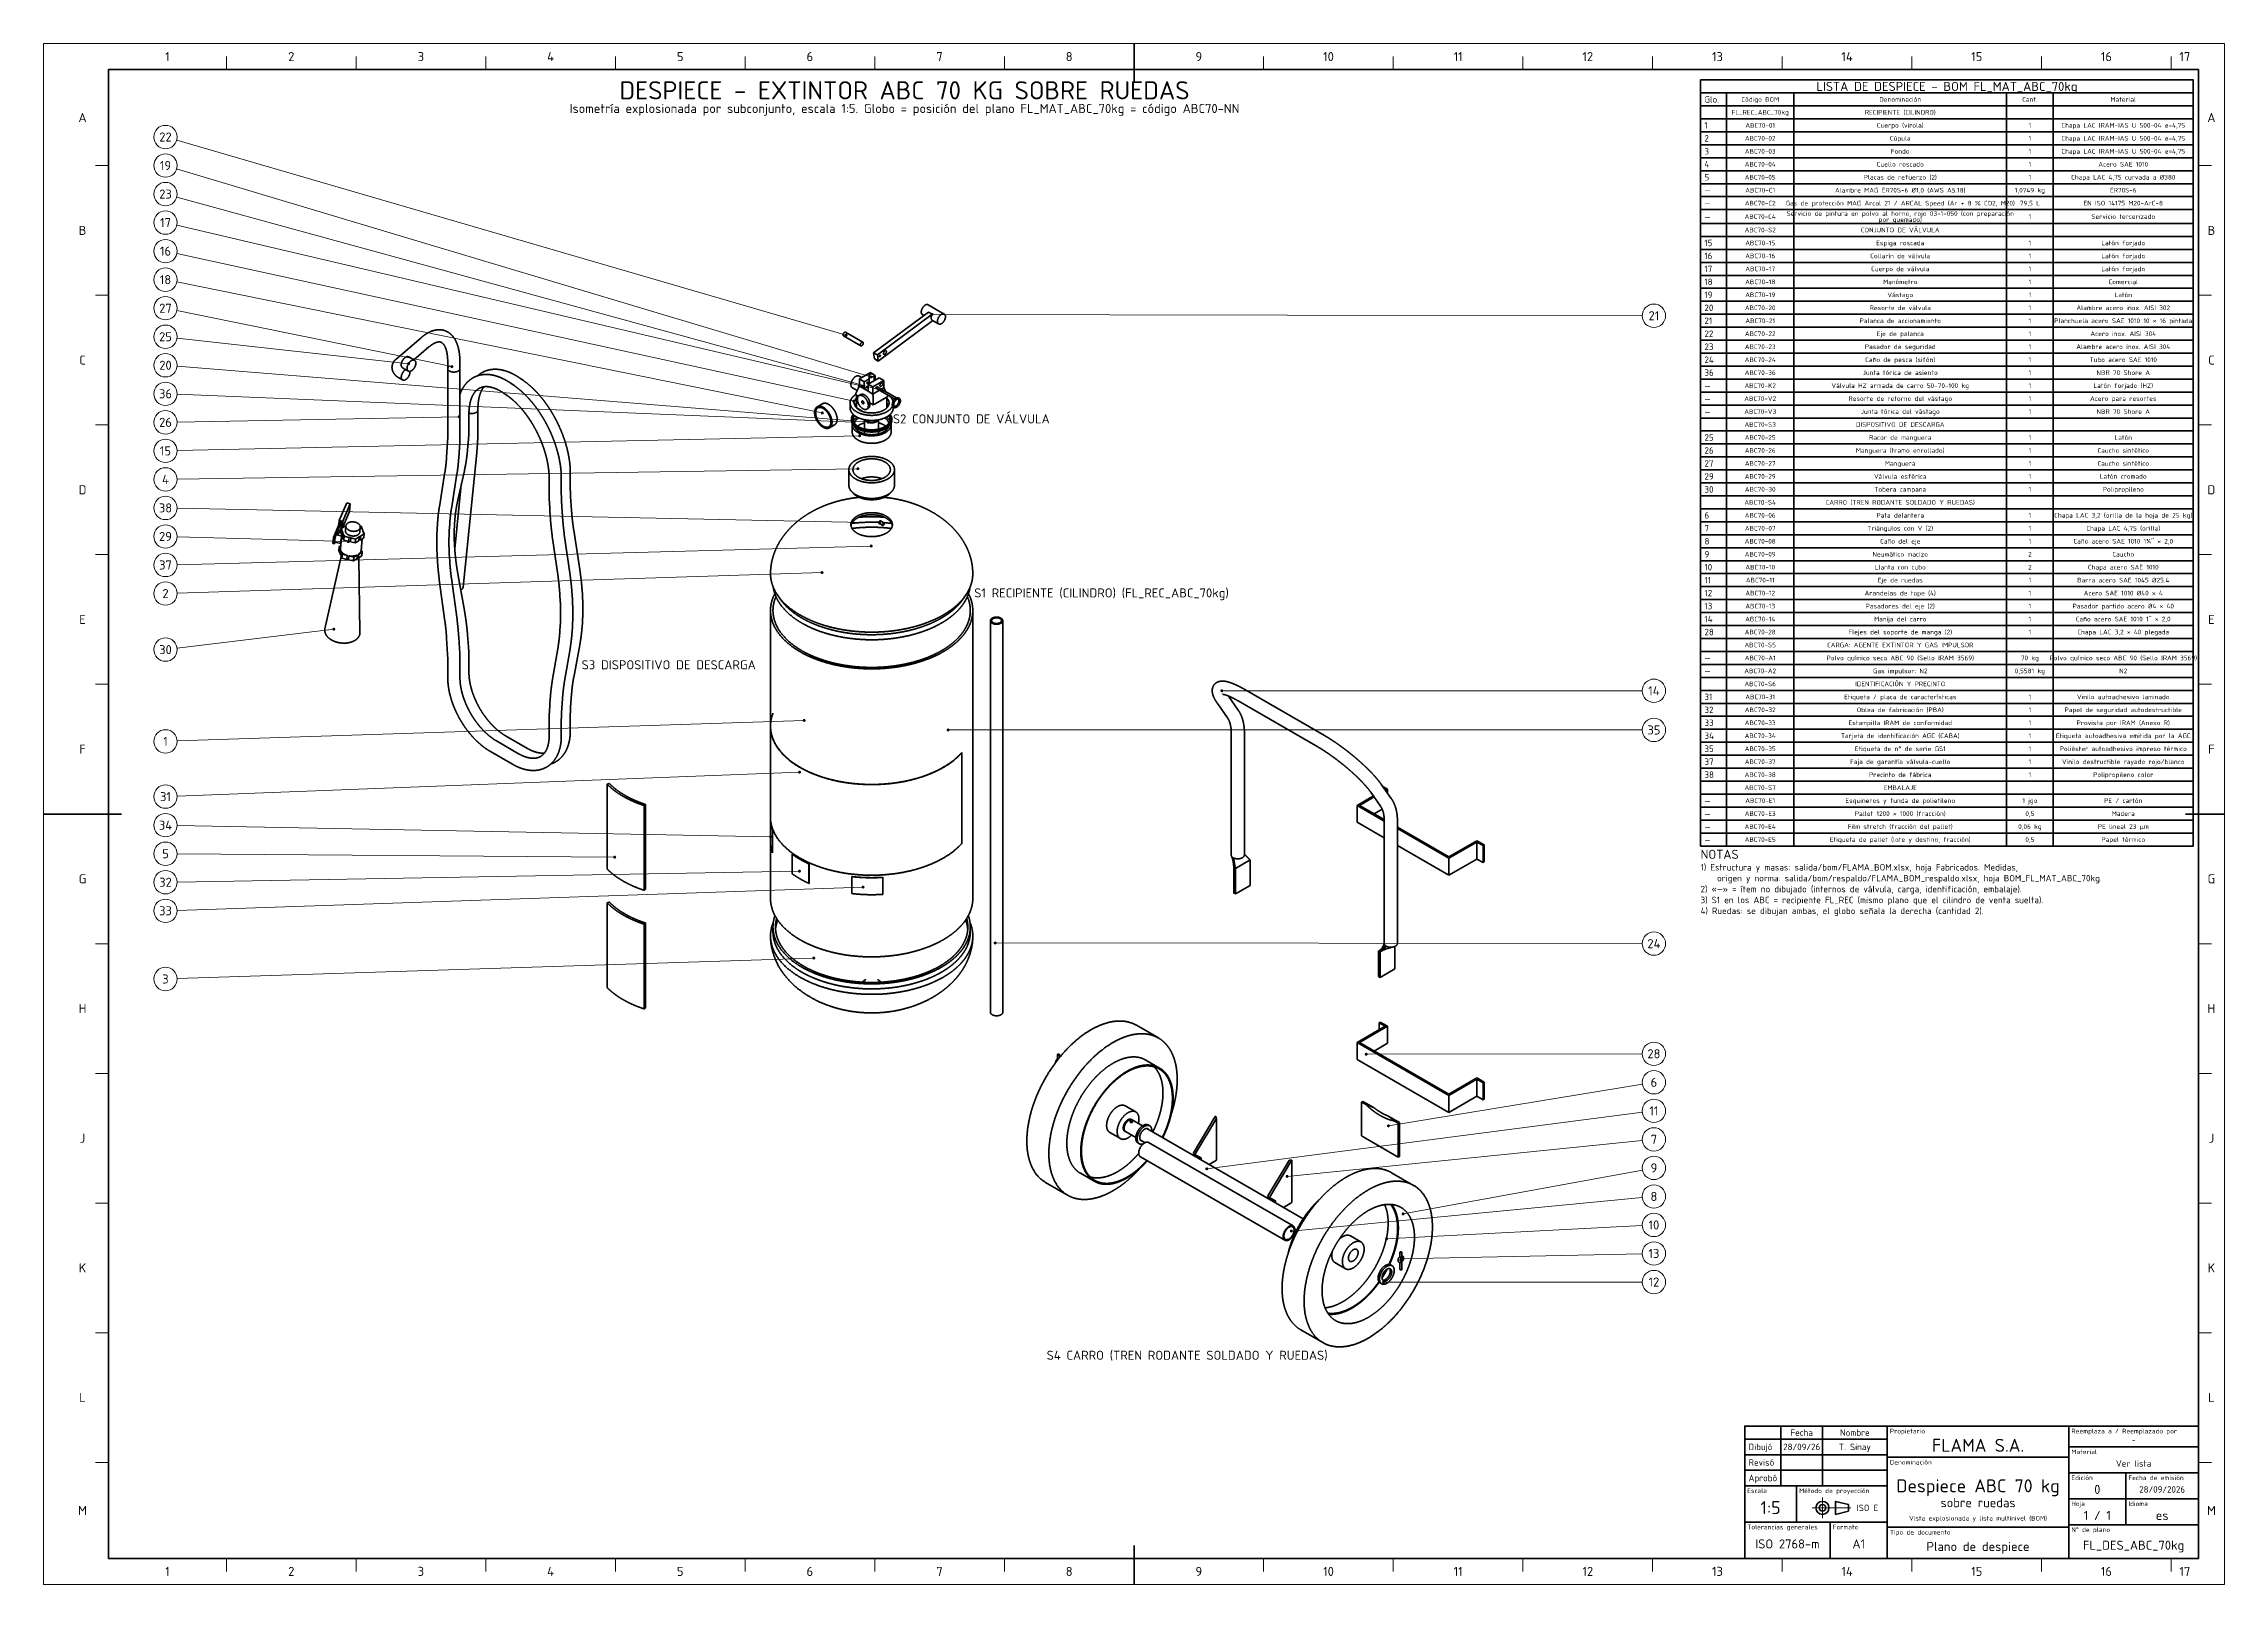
# Model space of a CAD drawing. Header units: millimetres. Extents: x 0 to 841, y 0 to 594.
import ezdxf
from ezdxf.enums import TextEntityAlignment as Align

# ---------------------------------------------------------------- set-up
doc = ezdxf.new("R2010")
doc.units = ezdxf.units.MM
doc.linetypes.add('IRAM-F-TRAZO-PUNTO', pattern=[20, 15, -2, 1, -2])
for name, color, linetype, lineweight in [('01-VISIBLE', 7, 'CONTINUOUS', 70), ('03-EJE', 1, 'IRAM-F-TRAZO-PUNTO', 18), ('06-TEXTO', 7, 'CONTINUOUS', 25), ('07-RECUADRO', 7, 'CONTINUOUS', 70), ('08-FINA', 5, 'CONTINUOUS', 18), ('10-ROTULO', 7, 'CONTINUOUS', 35), ('11-TEXTO-ROTULO', 7, 'CONTINUOUS', 25)]:
    doc.layers.add(name, color=color, linetype=linetype, lineweight=lineweight)
doc.styles.add('ISO3098', font='isocpeur.ttf')

msp = doc.modelspace()

# ---------------------------------------------------------------- hatches: boundary and pattern name
at = {"layer": '08-FINA'}
h = msp.add_hatch(color=7, dxfattribs=at)
h.dxf.hatch_style = 1
edge = h.paths.add_edge_path()
edge.add_arc((342.6, 489.62), 0.6, 0, 360)
h = msp.add_hatch(color=7, dxfattribs=at)
h.dxf.hatch_style = 1
edge = h.paths.add_edge_path()
edge.add_arc((309.49, 481.61), 0.6, 0, 360)
h = msp.add_hatch(color=7, dxfattribs=at)
h.dxf.hatch_style = 1
edge = h.paths.add_edge_path()
edge.add_arc((140.75, 470.61), 0.6, 0, 360)
h = msp.add_hatch(color=7, dxfattribs=at)
h.dxf.hatch_style = 1
edge = h.paths.add_edge_path()
edge.add_arc((157.43, 469.47), 0.6, 0, 360)
h = msp.add_hatch(color=7, dxfattribs=at)
h.dxf.hatch_style = 1
edge = h.paths.add_edge_path()
edge.add_arc((318.99, 465.51), 0.6, 0, 360)
h = msp.add_hatch(color=7, dxfattribs=at)
h.dxf.hatch_style = 1
edge = h.paths.add_edge_path()
edge.add_arc((312.4, 456.12), 0.6, 0, 360)
h = msp.add_hatch(color=7, dxfattribs=at)
h.dxf.hatch_style = 1
edge = h.paths.add_edge_path()
edge.add_arc((315.8, 461.94), 0.6, 0, 360)
h = msp.add_hatch(color=7, dxfattribs=at)
h.dxf.hatch_style = 1
edge = h.paths.add_edge_path()
edge.add_arc((323.3, 460.32), 0.6, 0, 360)
h = msp.add_hatch(color=7, dxfattribs=at)
h.dxf.hatch_style = 1
edge = h.paths.add_edge_path()
edge.add_arc((160.23, 450.17), 0.6, 0, 360)
h = msp.add_hatch(color=7, dxfattribs=at)
h.dxf.hatch_style = 1
edge = h.paths.add_edge_path()
edge.add_arc((300.3, 451.61), 0.6, 0, 360)
h = msp.add_hatch(color=7, dxfattribs=at)
h.dxf.hatch_style = 1
edge = h.paths.add_edge_path()
edge.add_arc((312.2, 448.12), 0.6, 0, 360)
h = msp.add_hatch(color=7, dxfattribs=at)
h.dxf.hatch_style = 1
edge = h.paths.add_edge_path()
edge.add_arc((318, 448.02), 0.6, 0, 360)
h = msp.add_hatch(color=7, dxfattribs=at)
h.dxf.hatch_style = 1
edge = h.paths.add_edge_path()
edge.add_arc((314.7, 442.82), 0.6, 0, 360)
h = msp.add_hatch(color=7, dxfattribs=at)
h.dxf.hatch_style = 1
edge = h.paths.add_edge_path()
edge.add_arc((314.01, 430.11), 0.6, 0, 360)
h = msp.add_hatch(color=7, dxfattribs=at)
h.dxf.hatch_style = 1
edge = h.paths.add_edge_path()
edge.add_arc((322.37, 409.2), 0.6, 0, 360)
h = msp.add_hatch(color=7, dxfattribs=at)
h.dxf.hatch_style = 1
edge = h.paths.add_edge_path()
edge.add_arc((117.5, 402.01), 0.6, 0, 360)
h = msp.add_hatch(color=7, dxfattribs=at)
h.dxf.hatch_style = 1
edge = h.paths.add_edge_path()
edge.add_arc((319.16, 400.31), 0.6, 0, 360)
h = msp.add_hatch(color=7, dxfattribs=at)
h.dxf.hatch_style = 1
edge = h.paths.add_edge_path()
edge.add_arc((300.2, 390.08), 0.6, 0, 360)
h = msp.add_hatch(color=7, dxfattribs=at)
h.dxf.hatch_style = 1
edge = h.paths.add_edge_path()
edge.add_arc((111.92, 368.27), 0.6, 0, 360)
h = msp.add_hatch(color=7, dxfattribs=at)
h.dxf.hatch_style = 1
edge = h.paths.add_edge_path()
edge.add_arc((454.37, 344.51), 0.6, 0, 360)
h = msp.add_hatch(color=7, dxfattribs=at)
h.dxf.hatch_style = 1
edge = h.paths.add_edge_path()
edge.add_arc((293.3, 333.09), 0.6, 0, 360)
h = msp.add_hatch(color=7, dxfattribs=at)
h.dxf.hatch_style = 1
edge = h.paths.add_edge_path()
edge.add_arc((348.82, 329.39), 0.6, 0, 360)
h = msp.add_hatch(color=7, dxfattribs=at)
h.dxf.hatch_style = 1
edge = h.paths.add_edge_path()
edge.add_arc((291.53, 313.13), 0.6, 0, 360)
h = msp.add_hatch(color=7, dxfattribs=at)
h.dxf.hatch_style = 1
edge = h.paths.add_edge_path()
edge.add_arc((280.35, 288.22), 0.6, 0, 360)
h = msp.add_hatch(color=7, dxfattribs=at)
h.dxf.hatch_style = 1
edge = h.paths.add_edge_path()
edge.add_arc((220.23, 280.36), 0.6, 0, 360)
h = msp.add_hatch(color=7, dxfattribs=at)
h.dxf.hatch_style = 1
edge = h.paths.add_edge_path()
edge.add_arc((291.5, 274.96), 0.6, 0, 360)
h = msp.add_hatch(color=7, dxfattribs=at)
h.dxf.hatch_style = 1
edge = h.paths.add_edge_path()
edge.add_arc((316, 268.82), 0.6, 0, 360)
h = msp.add_hatch(color=7, dxfattribs=at)
h.dxf.hatch_style = 1
edge = h.paths.add_edge_path()
edge.add_arc((366.96, 247.27), 0.6, 0, 360)
h = msp.add_hatch(color=7, dxfattribs=at)
h.dxf.hatch_style = 1
edge = h.paths.add_edge_path()
edge.add_arc((297.02, 241.47), 0.6, 0, 360)
h = msp.add_hatch(color=7, dxfattribs=at)
h.dxf.hatch_style = 1
edge = h.paths.add_edge_path()
edge.add_arc((510.05, 204.37), 0.6, 0, 360)
h = msp.add_hatch(color=7, dxfattribs=at)
h.dxf.hatch_style = 1
edge = h.paths.add_edge_path()
edge.add_arc((518.6, 176.78), 0.6, 0, 360)
h = msp.add_hatch(color=7, dxfattribs=at)
h.dxf.hatch_style = 1
edge = h.paths.add_edge_path()
edge.add_arc((448.56, 160.2), 0.6, 0, 360)
h = msp.add_hatch(color=7, dxfattribs=at)
h.dxf.hatch_style = 1
edge = h.paths.add_edge_path()
edge.add_arc((479.55, 157.3), 0.6, 0, 360)
h = msp.add_hatch(color=7, dxfattribs=at)
h.dxf.hatch_style = 1
edge = h.paths.add_edge_path()
edge.add_arc((524.28, 142.82), 0.6, 0, 360)
h = msp.add_hatch(color=7, dxfattribs=at)
h.dxf.hatch_style = 1
edge = h.paths.add_edge_path()
edge.add_arc((481.18, 136.23), 0.6, 0, 360)
h = msp.add_hatch(color=7, dxfattribs=at)
h.dxf.hatch_style = 1
edge = h.paths.add_edge_path()
edge.add_arc((517.88, 133.17), 0.6, 0, 360)
h = msp.add_hatch(color=7, dxfattribs=at)
h.dxf.hatch_style = 1
edge = h.paths.add_edge_path()
edge.add_arc((523.58, 125.53), 0.6, 0, 360)
h = msp.add_hatch(color=7, dxfattribs=at)
h.dxf.hatch_style = 1
edge = h.paths.add_edge_path()
edge.add_arc((516.74, 116.56), 0.6, 0, 360)

# ---------------------------------------------------------------- linework, layer by layer
at = {"layer": '01-VISIBLE'}
for p, q in [((320.1, 474.85), (341.21, 490.46)), ((321.52, 474.04), (342.62, 489.65)), ((338.92, 489.53), (339.49, 489.2)), ((341.12, 493.34), (347.34, 489.74)), ((341.21, 490.46), (342.62, 489.65)), ((135.93, 472.4), (145.57, 480.63)), ((308.46, 481.35), (315.11, 477.51)), ((309.26, 482.73), (315.91, 478.9)), ((321.83, 471.63), (342.91, 487.22)), ((342.74, 487.32), (345.14, 485.93)), ((143.06, 471.92), (140.8, 473.22)), ((142.79, 472.08), (148.62, 477.06)), ((155.85, 471.18), (155.85, 468.74)), ((160.55, 471.18), (160.55, 468.74)), ((320.42, 472.45), (320.1, 474.85)), ((320.1, 474.85), (321.52, 474.04)), ((320.42, 472.45), (321.83, 471.63)), ((321.83, 471.63), (321.52, 474.04)), ((138.43, 464.33), (136.99, 465.16)), ((140.66, 467.76), (138.4, 469.07)), ((155.85, 468.74), (155.85, 443)), ((160.55, 468.74), (160.55, 443)), ((181.42, 462.21), (180.21, 463.04)), ((184.88, 464.21), (183.68, 465.04)), ((315.49, 465.23), (314.48, 465.81)), ((314.59, 464.71), (318.83, 467.16)), ((314.59, 464.71), (316.43, 463.64)), ((314.59, 461.93), (314.59, 464.71)), ((316.43, 463.64), (318.33, 464.74)), ((316.43, 460.87), (316.43, 463.64)), ((317.99, 462.75), (322.23, 465.2)), ((317.99, 462.75), (319.82, 461.69)), ((317.99, 459.97), (317.99, 462.75)), ((318.33, 462.95), (318.33, 466.1)), ((318.83, 467.16), (319.76, 466.62)), ((319.82, 461.69), (324.07, 464.13)), ((320.23, 466.35), (320.67, 466.09)), ((320.33, 464.1), (320.33, 466.1)), ((320.33, 465.9), (320.67, 466.09)), ((320.67, 464.3), (320.67, 466.09)), ((322.23, 465.2), (324.07, 464.13)), ((324.07, 461.36), (324.07, 464.13)), ((178.75, 458.34), (177.55, 459.17)), ((300.35, 455.16), (298.37, 454.02)), ((311.03, 453.52), (311.03, 455.48)), ((313.76, 460.23), (311.88, 461.31)), ((313.04, 458.75), (313.74, 458.34)), ((313.45, 453.85), (313.45, 458.51)), ((313.74, 458.34), (314.19, 458.08)), ((315.14, 458.69), (314.43, 458.28)), ((314.59, 461.93), (316.43, 460.87)), ((316.43, 460.87), (317.99, 461.77)), ((316.43, 460.87), (317.99, 459.97)), ((317.99, 459.97), (319.82, 458.91)), ((318.52, 455.58), (319.26, 455.15)), ((319.26, 455.15), (319.97, 454.75)), ((319.82, 458.91), (319.82, 461.69)), ((319.82, 458.91), (322.4, 460.4)), ((319.97, 454.75), (320.67, 455.15)), ((320.67, 455.15), (324.91, 457.6)), ((321.19, 461.09), (328.3, 456.99)), ((321.51, 461.65), (328.9, 457.38)), ((323.04, 460.76), (324.07, 461.36)), ((324.91, 457.6), (325.62, 458.01)), ((325.21, 453.6), (325.21, 457.77)), ((164.01, 451.08), (164.01, 445.5)), ((167.48, 453.08), (167.48, 452.75)), ((167.48, 452.75), (167.48, 445.24)), ((305.05, 447.02), (303.07, 445.88)), ((311.53, 448.77), (311.53, 449.26)), ((311.83, 444.24), (311.83, 447.12)), ((313.74, 453.44), (316.11, 452.07)), ((316.63, 445.41), (316.63, 448.99)), ((318, 453.41), (317.43, 453.09)), ((322.03, 445.41), (322.03, 448.99)), ((326.83, 444.24), (326.83, 447.12)), ((327.13, 448.77), (327.13, 449.26)), ((327.63, 453.52), (327.63, 453.91)), ((155.77, 440.34), (155.41, 434.63)), ((160.46, 440.04), (160.1, 434.33)), ((163.84, 441.53), (163.49, 437.39)), ((316.63, 443.65), (316.63, 444.55)), ((322.03, 443.65), (322.03, 444.55)), ((162.26, 429.33), (159.73, 418.06)), ((167.04, 436.3), (161.75, 384.44)), ((310.53, 423.72), (310.53, 429.76)), ((328.13, 423.72), (328.13, 429.76)), ((154.77, 428.89), (152.61, 415.38)), ((159.41, 428.14), (157.25, 414.64)), ((161.06, 423.97), (158.54, 399.29)), ((194.95, 420.49), (194.95, 426.5)), ((199.65, 420.49), (199.65, 426.5)), ((203.12, 422.64), (203.12, 428.5)), ((114, 410.19), (116.89, 416.95)), ((115.26, 407.35), (117.93, 413.6)), ((115.35, 409.87), (118.24, 416.63)), ((116.89, 416.95), (118.24, 416.63)), ((117.93, 413.6), (118.24, 416.63)), ((195.41, 411.39), (195.05, 417.29)), ((200.11, 411.68), (199.74, 417.58)), ((203.59, 413.99), (203.22, 419.44)), ((111.73, 403.65), (114.36, 409.79)), ((112.31, 403.51), (114.93, 409.66)), ((114.95, 404.1), (112.9, 404.59)), ((113.5, 404.45), (114.69, 407.24)), ((113.84, 408.58), (114, 410.19)), ((114, 410.19), (115.35, 409.87)), ((114.93, 409.66), (114.36, 409.79)), ((114.48, 399.45), (115, 404.5)), ((114.57, 406.96), (114.73, 406.92)), ((114.59, 405.53), (114.74, 407.05)), ((114.59, 405.53), (115.08, 404.28)), ((114.69, 407.24), (114.93, 409.66)), ((116.12, 407.86), (114.74, 407.05)), ((114.74, 407.05), (115.24, 405.79)), ((115.08, 407.24), (115.35, 409.87)), ((115.08, 404.28), (115.24, 405.79)), ((115.27, 403.82), (115.42, 405.33)), ((115.27, 403.82), (115.76, 402.56)), ((115.42, 405.33), (115.91, 404.07)), ((115.76, 402.56), (115.91, 404.07)), ((115.91, 404.07), (117.78, 403.63)), ((116.38, 406.28), (116.57, 408.09)), ((120.34, 403.02), (121.71, 403.83)), ((121.56, 402.32), (121.71, 403.83)), ((121.95, 405.71), (122.14, 407.52)), ((122.07, 402.63), (122.22, 404.14)), ((122.43, 407.92), (122.09, 408)), ((122.22, 404.14), (123.59, 404.95)), ((122.92, 406.67), (122.43, 407.92)), ((123.59, 404.95), (123.1, 406.2)), ((123.44, 403.44), (123.59, 404.95)), ((151.92, 409.19), (151.75, 406.53)), ((156.61, 408.9), (156.45, 406.23)), ((158.6, 410.63), (158.59, 410.54)), ((198.39, 388.39), (196.16, 404.14)), ((203.04, 389.05), (200.81, 404.8)), ((206.78, 391.21), (204.43, 406.45)), ((322.18, 409.1), (323.59, 408.28)), ((322.68, 409.96), (324.09, 409.15)), ((114.77, 396.32), (108.51, 368.35)), ((111.49, 401.23), (111.73, 403.65)), ((111.49, 401.23), (112.06, 401.1)), ((111.73, 403.65), (112.31, 403.51)), ((112.06, 401.1), (112.31, 403.51)), ((112.06, 401.1), (112.38, 401.83)), ((114.57, 401.32), (112.26, 401.86)), ((113.88, 398.59), (114.04, 400.1)), ((113.88, 398.59), (114.37, 397.33)), ((114.58, 400.42), (114.04, 400.1)), ((114.04, 400.1), (114.53, 398.84)), ((114.37, 397.33), (114.53, 398.84)), ((114.56, 396.87), (114.71, 398.38)), ((114.56, 396.87), (115.05, 395.61)), ((114.71, 398.38), (115.2, 397.12)), ((115.05, 395.61), (115.2, 397.12)), ((115.05, 395.61), (116.91, 395.17)), ((115.2, 397.12), (117.07, 396.68)), ((115.76, 402.56), (117.62, 402.12)), ((116.91, 395.17), (117.07, 396.68)), ((117.61, 395.01), (117.76, 396.52)), ((117.62, 402.12), (117.78, 403.63)), ((117.76, 396.52), (119.63, 396.07)), ((118.32, 401.96), (118.47, 403.47)), ((118.32, 401.96), (120.18, 401.51)), ((118.47, 403.47), (120.34, 403.02)), ((119.47, 394.56), (119.63, 396.07)), ((119.47, 394.56), (120.85, 395.38)), ((119.63, 396.07), (121, 396.89)), ((120.18, 401.51), (120.34, 403.02)), ((120.18, 401.51), (121.56, 402.32)), ((120.85, 395.38), (121, 396.89)), ((121.36, 395.68), (121.51, 397.19)), ((121.36, 395.68), (122.73, 396.49)), ((121.51, 397.19), (122.88, 398)), ((121.52, 395.77), (122, 366.98)), ((122.07, 402.63), (123.44, 403.44)), ((122.44, 398.64), (122.9, 403.12)), ((122.88, 398), (122.48, 399.03)), ((122.73, 396.49), (122.88, 398)), ((151.75, 397.09), (151.92, 394.22)), ((156.45, 397.36), (156.61, 394.5)), ((158.59, 398.56), (158.6, 398.47)), ((117.61, 395.01), (119.47, 394.56)), ((152.6, 387.32), (154.76, 371.31)), ((157.25, 387.95), (159.42, 371.94)), ((159.75, 389.58), (162.28, 375.4)), ((199.24, 379.04), (199.09, 381.52)), ((203.93, 379.33), (203.78, 381.8)), ((207.77, 381.58), (207.66, 383.27)), ((283.74, 380.31), (282.85, 381.67)), ((354.92, 380.31), (355.81, 381.67)), ((207.66, 369.18), (207.77, 370.74)), ((280.33, 330.9), (280.33, 375.48)), ((358.33, 264.43), (358.33, 375.48)), ((365.1, 220.59), (365.1, 371.54)), ((369.9, 220.59), (369.9, 371.54)), ((155.4, 364.77), (155.76, 358.64)), ((160.1, 365.04), (160.46, 358.92)), ((163.49, 366.06), (163.85, 361.51)), ((199.09, 367.44), (199.24, 369.73)), ((203.78, 367.13), (203.93, 369.42)), ((204.42, 349.65), (206.76, 362.17)), ((155.85, 355.87), (155.85, 349.63)), ((160.55, 355.87), (160.55, 349.63)), ((164.01, 357.37), (164.01, 351.63)), ((196.17, 348.27), (198.4, 361.45)), ((200.8, 347.49), (203.03, 360.66)), ((463.2, 345), (493.95, 327.25)), ((195.05, 336.33), (195.41, 341.81)), ((199.74, 336.02), (200.1, 341.5)), ((203.22, 338.13), (203.59, 343.16)), ((456.55, 334.09), (452.78, 339.45)), ((460.7, 337.02), (456.94, 342.37)), ((460.66, 340.6), (491.41, 322.85)), ((194.95, 327.05), (194.95, 333.22)), ((199.65, 327.05), (199.65, 333.22)), ((203.12, 329.05), (203.12, 335.08)), ((280.27, 295.95), (280.27, 330.9)), ((457.98, 281.19), (457.98, 328.48)), ((463.06, 281.19), (463.06, 328.48)), ((172.33, 321.08), (180.82, 316.18)), ((174.68, 325.15), (183.17, 320.25)), ((178.15, 327.15), (186.63, 322.25)), ((354.08, 320.67), (354.13, 320.66)), ((354.13, 285.71), (354.13, 320.66)), ((218.11, 308.78), (217.29, 308.51)), ((217.29, 275.85), (217.29, 308.51)), ((506.55, 300.34), (512.81, 303.95)), ((507.46, 300.34), (513.07, 303.58)), ((511.81, 305.37), (515.58, 300.01)), ((515.97, 308.29), (519.73, 302.94)), ((518.28, 306.58), (516.41, 307.66)), ((517.03, 306.78), (517.37, 306.58)), ((517.23, 306.5), (517.37, 306.58)), ((517.49, 306.13), (518.28, 306.58)), ((518.28, 305.01), (518.28, 306.58)), ((232.09, 300.71), (231.62, 300.23)), ((231.62, 267.57), (231.62, 300.23)), ((232.09, 268.05), (232.09, 300.71)), ((280.27, 286.48), (280.27, 295.46)), ((506.55, 293.8), (506.55, 300.34)), ((517.01, 294.3), (506.55, 300.34)), ((507.46, 300.34), (517, 294.83)), ((516.21, 298.86), (513.11, 297.07)), ((517.01, 294.4), (517.01, 247.11)), ((522.09, 294.4), (522.09, 247.11)), ((281.09, 291.03), (281.03, 291.02)), ((281.03, 282.04), (281.03, 291.02)), ((281.09, 282.05), (281.09, 291.03)), ((506.55, 293.8), (517.01, 287.77)), ((522.09, 291.89), (541.91, 280.45)), ((541.91, 279.92), (522.09, 291.37)), ((552.73, 286.69), (541.91, 280.45)), ((541.91, 279.92), (552.73, 286.17)), ((555.55, 285.06), (552.73, 286.69)), ((552.73, 286.17), (555.1, 284.8)), ((552.73, 279.64), (552.73, 286.17)), ((280.33, 264.43), (280.33, 285.23)), ((281.09, 282.05), (281.03, 282.04)), ((288.7, 281.52), (288.65, 281.5)), ((288.65, 273.99), (288.65, 281.5)), ((295.19, 277.77), (295.15, 277.75)), ((295.15, 270.23), (295.15, 277.75)), ((295.19, 270.26), (295.19, 277.77)), ((459.6, 276), (462.43, 277.64)), ((462.43, 277.64), (465.26, 279.27)), ((465.26, 269.47), (465.26, 279.27)), ((522.09, 284.83), (541.91, 273.39)), ((541.91, 273.39), (541.91, 279.92)), ((552.73, 279.64), (541.91, 273.39)), ((552.73, 279.64), (555.1, 278.27)), ((555.1, 284.8), (555.55, 285.06)), ((555.1, 278.27), (555.1, 284.8)), ((555.1, 278.27), (555.55, 278.53)), ((555.55, 278.53), (555.55, 285.06)), ((295.19, 270.26), (295.15, 270.23)), ((311.66, 272.89), (311.65, 272.86)), ((311.65, 266.33), (311.65, 272.86)), ((323.6, 272.59), (323.61, 272.55)), ((323.61, 266.02), (323.61, 272.55)), ((459.03, 276.33), (459.6, 276)), ((459.03, 266.53), (459.03, 276.33)), ((459.6, 266.21), (459.6, 276)), ((459.6, 266.21), (465.26, 269.47)), ((218.11, 263.05), (217.29, 262.78)), ((217.29, 230.12), (217.29, 262.78)), ((232.09, 268.05), (231.62, 267.57)), ((459.03, 266.53), (459.6, 266.21)), ((232.09, 254.99), (231.62, 254.51)), ((231.62, 221.85), (231.62, 254.51)), ((232.09, 222.33), (232.09, 254.99)), ((281.28, 251.54), (281.28, 253.48)), ((357.38, 251.54), (357.38, 253.48)), ((514.81, 244.13), (515.38, 243.8)), ((514.81, 234.33), (514.81, 244.13)), ((515.38, 243.8), (516.05, 244.19)), ((521.03, 237.27), (521.03, 245.92)), ((515.38, 234), (515.38, 243.8)), ((515.38, 234), (521.03, 237.27)), ((514.81, 234.33), (515.38, 234)), ((232.09, 222.33), (231.62, 221.85)), ((429.91, 210.65), (421.43, 215.55)), ((506.55, 208.89), (517.37, 215.14)), ((507.46, 208.89), (518.28, 215.14)), ((515, 216.51), (515.45, 216.77)), ((515, 216.51), (517.37, 215.14)), ((515, 213.76), (515, 216.51)), ((518.28, 215.14), (515.45, 216.77)), ((518.28, 208.6), (518.28, 215.14)), ((390.95, 202.6), (390.95, 204.22)), ((391.75, 203.09), (391.75, 204.22)), ((430.38, 199.06), (425.01, 202.16)), ((506.55, 202.36), (506.55, 208.89)), ((541.91, 188.48), (506.55, 208.89)), ((506.55, 202.36), (541.91, 181.94)), ((507.46, 208.89), (541.91, 189)), ((518.28, 208.6), (513.11, 205.62)), ((552.73, 195.25), (541.91, 189)), ((541.91, 188.48), (552.73, 194.72)), ((555.55, 193.61), (552.73, 195.25)), ((552.73, 194.72), (555.1, 193.35)), ((552.73, 188.19), (552.73, 194.72)), ((555.1, 193.35), (555.55, 193.61)), ((555.55, 187.08), (555.55, 193.61)), ((508.28, 185.96), (508.73, 186.22)), ((508.28, 172.9), (508.28, 185.96)), ((508.28, 185.96), (509.82, 185.07)), ((508.73, 186.22), (513.07, 183.72)), ((541.91, 181.94), (541.91, 188.48)), ((552.73, 188.19), (541.91, 181.94)), ((552.73, 188.19), (555.1, 186.82)), ((555.1, 186.82), (555.1, 193.35)), ((555.1, 186.82), (555.55, 187.08)), ((421.17, 182.14), (417.11, 184.49)), ((419.76, 179.03), (423.72, 176.74)), ((425.99, 177.12), (426.56, 176.79)), ((451.8, 180.36), (443.33, 166.15)), ((452.27, 179.63), (444, 165.76)), ((452.01, 180.48), (451.8, 180.36)), ((451.8, 180.36), (452.13, 180.16)), ((452.27, 163.52), (452.27, 179.63)), ((518.53, 180.56), (522.87, 178.06)), ((520.88, 178.69), (522.42, 177.8)), ((522.42, 177.8), (522.87, 178.06)), ((522.42, 164.73), (522.42, 177.8)), ((522.87, 164.99), (522.87, 178.06)), ((415.23, 171.85), (411.17, 174.2)), ((416.7, 175.71), (416.34, 175.92)), ((417.22, 174.63), (421.18, 172.34)), ((421.99, 170.19), (422.56, 169.86)), ((422.93, 171.33), (424.75, 170.28)), ((425.47, 175.73), (485.72, 140.94)), ((426.15, 170.34), (481.87, 138.17)), ((508.28, 172.9), (522.42, 164.73)), ((422.97, 164.84), (478.69, 132.67)), ((443.33, 166.15), (444, 165.76)), ((444, 165.76), (446.54, 164.3)), ((445.87, 164.69), (445.55, 164.14)), ((446.54, 164.3), (446.22, 163.75)), ((449.44, 161.89), (452.27, 163.52)), ((480.3, 163.45), (472.04, 149.58)), ((481.18, 163.4), (472.71, 149.19)), ((480.84, 163.59), (481.18, 163.4)), ((481.39, 163.52), (481.18, 163.4)), ((481.39, 147.19), (481.39, 163.52)), ((522.42, 164.73), (522.87, 164.99)), ((394.91, 150.03), (386.43, 154.93)), ((405.18, 155.42), (399.81, 158.51)), ((519.86, 158.72), (528.34, 153.82)), ((472.04, 149.58), (472.71, 149.19)), ((472.71, 149.19), (475.25, 147.73)), ((474.58, 148.11), (474.26, 147.56)), ((475.25, 147.73), (474.93, 147.18)), ((478.15, 145.32), (481.39, 147.19)), ((482.52, 136.93), (483.18, 136.55)), ((503.95, 134.35), (508.02, 132)), ((523.01, 126.35), (523.01, 127.98)), ((523.81, 126.35), (523.81, 127.98)), ((498.01, 124.06), (502.08, 121.71)), ((519.46, 123.15), (520.03, 122.83)), ((523.01, 121.44), (523.01, 124.09)), ((523.81, 124.86), (523.81, 125.87)), ((523.81, 121.44), (523.81, 124.37)), ((515.46, 116.22), (516.03, 115.9)), ((484.86, 98.1), (493.34, 93.2))]:
    msp.add_line(p, q, dxfattribs=at)
for points in [[(339.8, 493.09), (339.74, 493.04), (339.68, 492.99), (339.61, 492.93), (339.55, 492.88), (339.5, 492.82), (339.44, 492.76), (339.38, 492.7), (339.33, 492.64), (339.28, 492.58), (339.23, 492.52), (339.18, 492.46), (339.13, 492.39), (339.08, 492.32), (339.04, 492.26), (338.99, 492.19), (338.95, 492.12), (338.91, 492.05), (338.87, 491.98), (338.83, 491.91), (338.8, 491.84), (338.76, 491.76), (338.73, 491.69), (338.7, 491.61), (338.67, 491.54), (338.64, 491.46), (338.61, 491.39), (338.59, 491.31), (338.57, 491.23), (338.54, 491.15), (338.53, 491.07), (338.51, 490.99), (338.5, 490.91), (338.48, 490.83), (338.47, 490.75), (338.47, 490.67), (338.46, 490.59), (338.46, 490.51), (338.47, 490.43), (338.47, 490.35), (338.48, 490.27), (338.5, 490.19), (338.51, 490.11), (338.54, 490.03), (338.56, 489.96), (338.6, 489.88), (338.64, 489.81), (338.68, 489.74), (338.73, 489.68), (338.79, 489.62), (338.85, 489.57), (338.92, 489.53)], [(341.12, 493.34), (341.04, 493.37), (340.97, 493.4), (340.89, 493.42), (340.8, 493.44), (340.72, 493.44), (340.64, 493.44), (340.55, 493.43), (340.47, 493.41), (340.39, 493.39), (340.31, 493.37), (340.23, 493.34), (340.16, 493.3), (340.08, 493.26), (340.01, 493.22), (339.94, 493.18), (339.87, 493.13), (339.8, 493.09)], [(342.62, 489.65), (342.59, 489.57), (342.55, 489.5), (342.52, 489.43), (342.49, 489.35), (342.46, 489.27), (342.44, 489.2), (342.41, 489.12), (342.39, 489.04), (342.37, 488.96), (342.35, 488.88), (342.33, 488.8), (342.32, 488.72), (342.3, 488.64), (342.29, 488.56), (342.29, 488.48), (342.28, 488.4), (342.28, 488.31), (342.28, 488.23), (342.29, 488.15), (342.3, 488.07), (342.31, 487.99), (342.33, 487.91), (342.35, 487.83), (342.38, 487.76), (342.41, 487.68), (342.45, 487.61), (342.5, 487.54), (342.55, 487.48), (342.61, 487.42), (342.67, 487.37), (342.74, 487.32)], [(346.03, 489.49), (345.96, 489.44), (345.9, 489.39), (345.84, 489.34), (345.78, 489.29), (345.72, 489.23), (345.66, 489.17), (345.61, 489.11), (345.55, 489.05), (345.5, 488.99), (345.45, 488.93), (345.4, 488.86), (345.35, 488.8), (345.3, 488.73), (345.26, 488.66), (345.22, 488.6), (345.17, 488.53), (345.13, 488.46), (345.09, 488.39), (345.05, 488.31), (345.02, 488.24), (344.98, 488.17), (344.95, 488.1), (344.92, 488.02), (344.89, 487.95), (344.86, 487.87), (344.83, 487.79), (344.81, 487.72), (344.79, 487.64), (344.77, 487.56), (344.75, 487.48), (344.73, 487.4), (344.72, 487.32), (344.71, 487.24), (344.7, 487.16), (344.69, 487.08), (344.69, 487), (344.69, 486.92), (344.69, 486.84), (344.69, 486.76), (344.7, 486.68), (344.72, 486.6), (344.74, 486.52), (344.76, 486.44), (344.79, 486.36), (344.82, 486.29), (344.86, 486.22), (344.9, 486.15), (344.95, 486.09), (345.01, 486.03), (345.07, 485.98), (345.14, 485.93)], [(345.14, 485.93), (345.21, 485.9), (345.29, 485.87), (345.37, 485.85), (345.45, 485.84), (345.53, 485.83), (345.61, 485.83), (345.69, 485.84), (345.77, 485.85), (345.84, 485.87), (345.92, 485.9), (346, 485.92), (346.07, 485.96), (346.14, 485.99), (346.21, 486.03), (346.28, 486.07), (346.35, 486.11), (346.42, 486.16), (346.48, 486.2), (346.55, 486.25), (346.61, 486.3), (346.67, 486.36), (346.73, 486.41), (346.78, 486.47), (346.84, 486.53), (346.9, 486.59), (346.95, 486.65), (347, 486.71), (347.05, 486.77), (347.1, 486.83), (347.15, 486.9), (347.19, 486.97), (347.24, 487.03), (347.28, 487.1), (347.32, 487.17), (347.36, 487.24), (347.4, 487.31), (347.44, 487.38), (347.47, 487.45), (347.51, 487.53), (347.54, 487.6), (347.57, 487.67), (347.6, 487.75), (347.63, 487.82), (347.65, 487.9), (347.68, 487.98), (347.7, 488.05), (347.72, 488.13), (347.74, 488.21), (347.75, 488.29), (347.77, 488.37), (347.78, 488.45), (347.79, 488.53), (347.79, 488.61), (347.8, 488.69), (347.8, 488.77), (347.79, 488.85), (347.79, 488.93), (347.78, 489.01), (347.76, 489.09), (347.75, 489.17), (347.72, 489.24), (347.7, 489.32), (347.66, 489.39), (347.62, 489.46), (347.58, 489.53), (347.53, 489.59), (347.47, 489.65), (347.41, 489.7), (347.34, 489.74)], [(347.34, 489.74), (347.27, 489.78), (347.19, 489.81), (347.11, 489.83), (347.03, 489.84), (346.94, 489.85), (346.86, 489.84), (346.78, 489.83), (346.7, 489.82), (346.61, 489.8), (346.54, 489.77), (346.46, 489.74), (346.38, 489.71), (346.31, 489.67), (346.23, 489.63), (346.16, 489.59), (346.09, 489.54), (346.03, 489.49)], [(145.57, 480.63), (145.63, 480.69), (145.69, 480.74), (145.75, 480.79), (145.81, 480.84), (145.88, 480.89), (145.94, 480.94), (146, 480.99), (146.06, 481.04), (146.13, 481.09), (146.19, 481.14), (146.25, 481.19), (146.32, 481.24), (146.38, 481.29), (146.44, 481.34), (146.51, 481.38), (146.57, 481.43), (146.64, 481.48), (146.7, 481.53), (146.77, 481.57), (146.83, 481.62), (146.9, 481.67), (146.96, 481.71), (147.03, 481.76), (147.1, 481.8), (147.16, 481.85), (147.23, 481.89), (147.3, 481.94), (147.36, 481.98), (147.43, 482.02), (147.5, 482.07), (147.57, 482.11), (147.63, 482.15), (147.7, 482.19), (147.77, 482.23), (147.84, 482.27), (147.91, 482.31), (147.98, 482.35), (148.05, 482.39), (148.12, 482.43), (148.19, 482.47), (148.26, 482.51), (148.33, 482.55), (148.4, 482.59), (148.47, 482.62), (148.54, 482.66), (148.62, 482.7), (148.69, 482.73), (148.76, 482.77), (148.83, 482.8), (148.9, 482.83), (148.98, 482.87), (149.05, 482.9), (149.12, 482.93), (149.2, 482.97), (149.27, 483), (149.34, 483.03), (149.42, 483.06), (149.49, 483.09), (149.57, 483.12), (149.64, 483.14), (149.72, 483.17), (149.79, 483.2), (149.87, 483.23), (149.94, 483.25), (150.02, 483.28), (150.1, 483.3), (150.17, 483.33), (150.25, 483.35), (150.33, 483.37), (150.4, 483.4), (150.48, 483.42), (150.56, 483.44), (150.64, 483.46), (150.71, 483.48), (150.79, 483.49), (150.87, 483.51), (150.95, 483.53), (151.03, 483.55), (151.11, 483.56), (151.18, 483.58), (151.26, 483.59), (151.34, 483.6), (151.42, 483.62), (151.5, 483.63), (151.58, 483.64), (151.66, 483.65), (151.74, 483.66), (151.82, 483.67), (151.9, 483.67), (151.98, 483.68), (152.06, 483.69), (152.14, 483.69), (152.22, 483.7), (152.3, 483.7), (152.38, 483.7), (152.46, 483.7), (152.54, 483.7), (152.62, 483.7), (152.7, 483.7), (152.78, 483.7), (152.86, 483.7), (152.94, 483.69), (153.02, 483.69), (153.1, 483.68), (153.18, 483.67), (153.26, 483.67), (153.34, 483.66), (153.42, 483.65), (153.5, 483.64), (153.58, 483.63), (153.66, 483.61), (153.74, 483.6), (153.81, 483.58), (153.89, 483.57), (153.97, 483.55), (154.05, 483.54), (154.13, 483.52), (154.21, 483.5), (154.28, 483.48), (154.36, 483.46), (154.44, 483.43), (154.51, 483.41), (154.59, 483.39), (154.67, 483.36), (154.74, 483.34), (154.82, 483.31), (154.89, 483.28), (154.97, 483.25), (155.04, 483.22), (155.12, 483.19), (155.19, 483.16), (155.26, 483.13), (155.34, 483.1), (155.41, 483.06), (155.48, 483.03), (155.55, 482.99), (155.62, 482.95), (155.7, 482.92), (155.77, 482.88), (155.84, 482.84), (155.9, 482.8), (155.97, 482.76), (156.04, 482.71), (156.11, 482.67), (156.18, 482.63), (156.24, 482.58), (156.31, 482.54), (156.38, 482.49), (156.44, 482.45), (156.51, 482.4), (156.57, 482.35), (156.63, 482.3), (156.7, 482.25), (156.76, 482.2), (156.82, 482.15), (156.88, 482.1), (156.94, 482.05), (157, 481.99), (157.06, 481.94), (157.12, 481.89), (157.18, 481.83), (157.24, 481.77), (157.29, 481.72), (157.35, 481.66), (157.41, 481.6), (157.46, 481.55), (157.52, 481.49), (157.57, 481.43), (157.62, 481.37), (157.68, 481.31), (157.73, 481.25), (157.78, 481.19), (157.83, 481.12), (157.88, 481.06), (157.93, 481), (157.98, 480.94), (158.03, 480.87), (158.08, 480.81), (158.12, 480.74), (158.17, 480.68), (158.22, 480.61), (158.26, 480.55), (158.31, 480.48), (158.35, 480.41), (158.4, 480.35), (158.44, 480.28), (158.48, 480.21), (158.53, 480.14), (158.57, 480.08), (158.61, 480.01), (158.65, 479.94), (158.69, 479.87), (158.73, 479.8), (158.77, 479.73), (158.81, 479.66), (158.84, 479.59), (158.88, 479.52), (158.92, 479.44), (158.95, 479.37), (158.99, 479.3), (159.02, 479.23), (159.06, 479.16), (159.09, 479.08), (159.13, 479.01), (159.16, 478.94), (159.19, 478.86), (159.22, 478.79), (159.25, 478.72), (159.29, 478.64), (159.32, 478.57), (159.35, 478.5), (159.38, 478.42), (159.41, 478.35), (159.43, 478.27), (159.46, 478.2), (159.49, 478.12), (159.52, 478.05), (159.54, 477.97), (159.57, 477.89), (159.6, 477.82), (159.62, 477.74), (159.65, 477.67), (159.67, 477.59), (159.7, 477.51), (159.72, 477.44), (159.74, 477.36), (159.77, 477.28), (159.79, 477.21), (159.81, 477.13), (159.83, 477.05), (159.85, 476.98), (159.88, 476.9), (159.9, 476.82), (159.92, 476.74), (159.94, 476.67), (159.96, 476.59), (159.97, 476.51), (159.99, 476.43), (160.01, 476.35), (160.03, 476.28), (160.05, 476.2), (160.06, 476.12), (160.08, 476.04), (160.1, 475.96), (160.11, 475.88), (160.13, 475.81), (160.14, 475.73), (160.16, 475.65), (160.17, 475.57), (160.19, 475.49), (160.2, 475.41), (160.22, 475.33), (160.23, 475.25), (160.24, 475.17), (160.26, 475.1), (160.27, 475.02), (160.28, 474.94), (160.29, 474.86), (160.3, 474.78), (160.32, 474.7), (160.33, 474.62), (160.34, 474.54), (160.35, 474.46), (160.36, 474.38), (160.37, 474.3), (160.38, 474.22), (160.39, 474.14), (160.4, 474.06), (160.4, 473.98), (160.41, 473.9), (160.42, 473.82), (160.43, 473.74), (160.44, 473.66), (160.44, 473.58), (160.45, 473.5), (160.46, 473.42), (160.46, 473.34), (160.47, 473.26), (160.48, 473.18), (160.48, 473.1), (160.49, 473.02), (160.49, 472.94), (160.5, 472.86), (160.5, 472.78), (160.51, 472.7), (160.51, 472.62), (160.52, 472.54), (160.52, 472.46), (160.52, 472.38), (160.53, 472.3), (160.53, 472.22), (160.53, 472.14), (160.53, 472.06), (160.54, 471.98), (160.54, 471.9), (160.54, 471.82), (160.54, 471.74), (160.54, 471.66), (160.54, 471.58), (160.55, 471.5), (160.55, 471.42), (160.55, 471.34), (160.55, 471.26), (160.55, 471.18)], [(308.86, 482.69), (308.79, 482.65), (308.73, 482.6), (308.67, 482.54), (308.61, 482.48), (308.56, 482.41), (308.51, 482.34), (308.46, 482.27), (308.42, 482.2), (308.39, 482.12), (308.36, 482.04), (308.33, 481.96), (308.31, 481.88), (308.3, 481.8), (308.3, 481.71), (308.3, 481.63), (308.32, 481.55), (308.35, 481.47), (308.4, 481.4), (308.46, 481.35)], [(309.26, 482.73), (309.2, 482.76), (309.13, 482.77), (309.06, 482.77), (308.99, 482.75), (308.93, 482.73), (308.86, 482.69)], [(342.74, 487.32), (342.77, 487.3), (342.8, 487.29), (342.83, 487.28), (342.87, 487.26), (342.9, 487.25), (342.94, 487.24)], [(136.99, 465.16), (136.92, 465.2), (136.86, 465.24), (136.79, 465.28), (136.72, 465.33), (136.65, 465.37), (136.58, 465.42), (136.52, 465.46), (136.45, 465.51), (136.39, 465.55), (136.32, 465.6), (136.26, 465.65), (136.2, 465.7), (136.13, 465.75), (136.07, 465.8), (136.01, 465.85), (135.95, 465.9), (135.89, 465.96), (135.83, 466.01), (135.77, 466.07), (135.71, 466.12), (135.66, 466.18), (135.6, 466.24), (135.55, 466.3), (135.49, 466.35), (135.44, 466.41), (135.39, 466.48), (135.34, 466.54), (135.29, 466.6), (135.24, 466.66), (135.19, 466.73), (135.14, 466.79), (135.1, 466.86), (135.05, 466.93), (135.01, 466.99), (134.97, 467.06), (134.92, 467.13), (134.88, 467.2), (134.85, 467.27), (134.81, 467.34), (134.77, 467.41), (134.74, 467.48), (134.7, 467.56), (134.67, 467.63), (134.64, 467.7), (134.61, 467.78), (134.58, 467.85), (134.56, 467.93), (134.53, 468.01), (134.51, 468.08), (134.49, 468.16), (134.47, 468.24), (134.45, 468.32), (134.43, 468.4), (134.42, 468.47), (134.4, 468.55), (134.39, 468.63), (134.38, 468.71), (134.37, 468.79), (134.36, 468.87), (134.36, 468.95), (134.36, 469.03), (134.35, 469.11), (134.35, 469.19), (134.35, 469.27), (134.36, 469.35), (134.36, 469.43), (134.37, 469.51), (134.37, 469.59), (134.38, 469.67), (134.39, 469.75), (134.41, 469.83), (134.42, 469.91), (134.44, 469.99), (134.46, 470.07), (134.47, 470.14), (134.5, 470.22), (134.52, 470.3), (134.54, 470.38), (134.57, 470.45), (134.59, 470.53), (134.62, 470.6), (134.65, 470.68), (134.68, 470.75), (134.72, 470.82), (134.75, 470.9), (134.79, 470.97), (134.82, 471.04), (134.86, 471.11), (134.9, 471.18), (134.94, 471.25), (134.98, 471.32), (135.03, 471.38), (135.07, 471.45), (135.12, 471.52), (135.17, 471.58), (135.21, 471.65), (135.26, 471.71), (135.31, 471.77), (135.36, 471.83), (135.42, 471.89), (135.47, 471.95), (135.53, 472.01), (135.58, 472.07), (135.64, 472.13), (135.69, 472.18), (135.75, 472.24), (135.81, 472.29), (135.87, 472.35), (135.93, 472.4)], [(138.4, 469.07), (138.33, 469.11), (138.27, 469.16), (138.21, 469.22), (138.16, 469.28), (138.11, 469.34), (138.07, 469.41), (138.03, 469.49), (138, 469.56), (137.98, 469.64), (137.96, 469.71), (137.94, 469.79), (137.92, 469.87), (137.91, 469.95), (137.91, 470.03), (137.9, 470.11), (137.9, 470.19), (137.91, 470.27), (137.91, 470.36), (137.92, 470.44), (137.93, 470.52), (137.94, 470.6), (137.96, 470.67), (137.97, 470.75), (137.99, 470.83), (138.01, 470.91), (138.03, 470.99), (138.06, 471.07), (138.08, 471.14), (138.11, 471.22), (138.14, 471.29), (138.17, 471.37), (138.2, 471.44), (138.23, 471.52), (138.27, 471.59), (138.3, 471.66), (138.34, 471.73), (138.38, 471.8), (138.42, 471.87), (138.46, 471.94), (138.51, 472.01), (138.55, 472.08), (138.6, 472.14), (138.64, 472.21), (138.69, 472.27), (138.74, 472.34), (138.79, 472.4), (138.84, 472.46), (138.9, 472.52), (138.95, 472.58), (139.01, 472.64), (139.07, 472.7), (139.12, 472.75), (139.19, 472.81), (139.25, 472.86), (139.31, 472.91), (139.37, 472.96), (139.44, 473), (139.51, 473.05), (139.58, 473.09), (139.65, 473.13), (139.72, 473.17), (139.79, 473.2), (139.86, 473.23), (139.94, 473.26), (140.02, 473.29), (140.1, 473.31), (140.18, 473.32), (140.25, 473.33), (140.34, 473.34), (140.42, 473.33), (140.5, 473.33), (140.58, 473.31), (140.65, 473.29), (140.73, 473.26), (140.8, 473.22)], [(140.66, 467.76), (140.6, 467.8), (140.53, 467.85), (140.47, 467.91), (140.42, 467.97), (140.38, 468.04), (140.33, 468.11), (140.3, 468.18), (140.27, 468.25), (140.24, 468.33), (140.22, 468.41), (140.2, 468.49), (140.19, 468.57), (140.18, 468.65), (140.17, 468.73), (140.17, 468.81), (140.17, 468.89), (140.17, 468.97), (140.17, 469.05), (140.18, 469.13), (140.19, 469.21), (140.2, 469.29), (140.22, 469.37), (140.23, 469.45), (140.25, 469.53), (140.27, 469.6), (140.29, 469.68), (140.32, 469.76), (140.34, 469.84), (140.37, 469.91), (140.4, 469.99), (140.43, 470.06), (140.46, 470.14), (140.5, 470.21), (140.53, 470.28), (140.57, 470.35), (140.6, 470.43), (140.64, 470.5), (140.68, 470.57), (140.73, 470.64), (140.77, 470.7), (140.81, 470.77), (140.86, 470.84), (140.91, 470.9), (140.95, 470.97), (141, 471.03), (141.05, 471.09), (141.11, 471.16), (141.16, 471.22), (141.21, 471.28), (141.27, 471.33), (141.33, 471.39), (141.39, 471.45), (141.45, 471.5), (141.51, 471.55), (141.57, 471.6), (141.64, 471.65), (141.7, 471.7), (141.77, 471.74), (141.84, 471.78), (141.91, 471.82), (141.98, 471.86), (142.05, 471.9), (142.13, 471.93), (142.2, 471.95), (142.28, 471.98), (142.36, 472), (142.44, 472.01), (142.52, 472.02), (142.6, 472.03), (142.68, 472.03), (142.76, 472.02), (142.84, 472.01), (142.92, 471.98), (142.99, 471.95), (143.06, 471.92)], [(143.06, 471.92), (143.13, 471.87), (143.19, 471.82), (143.25, 471.77), (143.31, 471.7), (143.35, 471.64), (143.39, 471.57), (143.43, 471.5), (143.46, 471.42), (143.49, 471.34), (143.51, 471.27), (143.53, 471.19), (143.54, 471.11), (143.55, 471.03), (143.56, 470.94), (143.56, 470.86), (143.56, 470.78), (143.56, 470.7), (143.55, 470.62), (143.54, 470.54), (143.53, 470.46), (143.52, 470.38), (143.51, 470.3), (143.49, 470.22), (143.47, 470.14), (143.45, 470.06), (143.43, 469.98), (143.4, 469.91), (143.38, 469.83), (143.35, 469.75), (143.32, 469.68), (143.29, 469.6), (143.26, 469.53), (143.22, 469.45), (143.19, 469.38), (143.15, 469.31), (143.11, 469.24), (143.07, 469.17), (143.03, 469.1), (142.99, 469.03), (142.95, 468.96), (142.9, 468.89), (142.86, 468.82), (142.81, 468.76), (142.76, 468.69), (142.71, 468.63), (142.66, 468.57), (142.6, 468.5), (142.55, 468.44), (142.5, 468.38), (142.44, 468.33), (142.38, 468.27), (142.32, 468.22), (142.26, 468.16), (142.2, 468.11), (142.13, 468.06), (142.07, 468.01), (142, 467.97), (141.93, 467.92), (141.86, 467.88)], [(148.62, 477.06), (148.68, 477.11), (148.74, 477.16), (148.81, 477.22), (148.87, 477.27), (148.93, 477.32), (148.99, 477.37), (149.06, 477.42), (149.12, 477.47), (149.18, 477.52), (149.25, 477.56), (149.31, 477.61), (149.38, 477.66), (149.44, 477.71), (149.51, 477.75), (149.57, 477.8), (149.64, 477.85), (149.7, 477.89), (149.77, 477.94), (149.84, 477.98), (149.91, 478.03), (149.97, 478.07), (150.04, 478.11), (150.11, 478.15), (150.18, 478.2), (150.25, 478.24), (150.32, 478.28), (150.39, 478.32), (150.46, 478.36), (150.53, 478.39), (150.6, 478.43), (150.67, 478.47), (150.74, 478.5), (150.81, 478.54), (150.89, 478.57), (150.96, 478.61), (151.03, 478.64), (151.11, 478.67), (151.18, 478.7), (151.26, 478.73), (151.33, 478.76), (151.41, 478.79), (151.48, 478.81), (151.56, 478.84), (151.64, 478.86), (151.72, 478.88), (151.79, 478.9), (151.87, 478.92), (151.95, 478.94), (152.03, 478.95), (152.11, 478.97), (152.19, 478.98), (152.27, 478.99), (152.35, 478.99), (152.43, 479), (152.51, 479), (152.59, 479), (152.67, 479), (152.75, 478.99), (152.83, 478.99), (152.91, 478.97), (152.99, 478.96), (153.06, 478.94), (153.14, 478.92), (153.22, 478.89), (153.29, 478.86), (153.37, 478.83), (153.44, 478.79), (153.51, 478.75), (153.58, 478.71), (153.64, 478.67), (153.71, 478.62), (153.77, 478.57), (153.83, 478.52), (153.89, 478.47), (153.95, 478.41), (154.01, 478.35), (154.07, 478.3), (154.12, 478.24), (154.17, 478.18), (154.22, 478.11), (154.27, 478.05), (154.32, 477.99), (154.37, 477.92), (154.41, 477.85), (154.46, 477.79), (154.5, 477.72), (154.54, 477.65), (154.58, 477.58), (154.62, 477.51), (154.66, 477.44), (154.7, 477.37), (154.74, 477.3), (154.77, 477.23), (154.81, 477.15), (154.84, 477.08), (154.87, 477.01), (154.91, 476.93), (154.94, 476.86), (154.97, 476.79), (155, 476.71), (155.03, 476.64), (155.06, 476.56), (155.08, 476.49), (155.11, 476.41), (155.14, 476.34), (155.16, 476.26), (155.19, 476.18), (155.21, 476.11), (155.24, 476.03), (155.26, 475.95), (155.28, 475.88), (155.3, 475.8), (155.32, 475.72), (155.35, 475.64), (155.37, 475.57), (155.39, 475.49), (155.4, 475.41), (155.42, 475.33), (155.44, 475.25), (155.46, 475.17), (155.48, 475.1), (155.49, 475.02), (155.51, 474.94), (155.53, 474.86), (155.54, 474.78), (155.56, 474.7), (155.57, 474.62), (155.58, 474.54), (155.6, 474.46), (155.61, 474.39), (155.62, 474.31), (155.64, 474.23), (155.65, 474.15), (155.66, 474.07), (155.67, 473.99), (155.68, 473.91), (155.69, 473.83), (155.7, 473.75), (155.71, 473.67), (155.72, 473.59), (155.73, 473.51), (155.74, 473.43), (155.75, 473.35), (155.75, 473.27), (155.76, 473.19), (155.77, 473.11), (155.77, 473.03), (155.78, 472.95), (155.79, 472.87), (155.79, 472.79), (155.8, 472.71), (155.8, 472.63), (155.81, 472.55), (155.81, 472.47), (155.82, 472.39), (155.82, 472.31), (155.82, 472.23), (155.83, 472.15), (155.83, 472.07), (155.83, 471.99), (155.84, 471.91), (155.84, 471.83), (155.84, 471.75), (155.84, 471.66), (155.84, 471.58), (155.85, 471.5), (155.85, 471.42), (155.85, 471.34), (155.85, 471.26), (155.85, 471.18)], [(315.51, 478.86), (315.44, 478.81), (315.37, 478.76), (315.31, 478.7), (315.26, 478.64), (315.2, 478.57), (315.15, 478.51), (315.11, 478.43), (315.07, 478.36), (315.04, 478.28), (315.01, 478.21), (314.98, 478.12), (314.96, 478.04), (314.95, 477.96), (314.94, 477.88), (314.95, 477.79), (314.97, 477.71), (315, 477.63), (315.05, 477.56), (315.11, 477.51)], [(315.11, 477.51), (315.19, 477.48), (315.27, 477.47), (315.35, 477.48), (315.42, 477.51), (315.5, 477.54), (315.56, 477.58), (315.63, 477.63), (315.69, 477.69), (315.74, 477.74), (315.8, 477.81), (315.85, 477.87), (315.89, 477.94), (315.93, 478.01), (315.97, 478.08), (316, 478.15), (316.03, 478.23), (316.05, 478.31), (316.06, 478.39), (316.07, 478.47), (316.08, 478.55), (316.07, 478.63), (316.05, 478.71), (316.02, 478.78), (315.97, 478.85), (315.91, 478.9)], [(315.91, 478.9), (315.85, 478.92), (315.78, 478.93), (315.71, 478.93), (315.64, 478.91), (315.57, 478.89), (315.51, 478.86)], [(322.5, 473.86), (322.42, 473.81), (322.37, 473.74), (322.32, 473.66), (322.29, 473.57), (322.27, 473.48), (322.28, 473.39), (322.34, 473.32)], [(322.34, 473.32), (322.41, 473.31), (322.49, 473.34), (322.56, 473.38), (322.61, 473.44), (322.66, 473.51), (322.69, 473.58), (322.71, 473.66), (322.72, 473.74), (322.71, 473.82), (322.66, 473.88)], [(322.66, 473.88), (322.63, 473.89), (322.6, 473.89), (322.58, 473.89), (322.55, 473.88), (322.52, 473.87), (322.5, 473.86)], [(324.48, 475.56), (324.41, 475.51), (324.34, 475.46), (324.28, 475.41), (324.22, 475.34), (324.17, 475.28), (324.12, 475.21), (324.08, 475.14), (324.04, 475.06), (324, 474.99), (323.97, 474.91), (323.95, 474.83), (323.93, 474.75), (323.92, 474.66), (323.91, 474.58), (323.92, 474.5), (323.93, 474.41), (323.96, 474.34), (324.01, 474.27), (324.08, 474.21)], [(324.08, 474.21), (324.15, 474.18), (324.23, 474.18), (324.31, 474.19), (324.39, 474.21), (324.46, 474.25), (324.53, 474.29), (324.59, 474.34), (324.65, 474.39), (324.71, 474.45), (324.76, 474.51), (324.81, 474.57), (324.86, 474.64), (324.9, 474.71), (324.93, 474.78), (324.96, 474.86), (324.99, 474.93), (325.01, 475.01), (325.03, 475.09), (325.04, 475.17), (325.04, 475.25), (325.04, 475.33), (325.02, 475.41), (324.99, 475.48), (324.94, 475.55), (324.88, 475.6)], [(324.88, 475.6), (324.81, 475.63), (324.74, 475.64), (324.67, 475.63), (324.6, 475.62), (324.54, 475.59), (324.48, 475.56)], [(138.43, 464.33), (138.36, 464.38), (138.29, 464.43), (138.24, 464.48), (138.18, 464.55), (138.14, 464.61), (138.1, 464.68), (138.06, 464.76), (138.03, 464.83), (138.01, 464.91), (137.99, 464.99), (137.97, 465.07), (137.96, 465.15), (137.95, 465.23), (137.94, 465.31), (137.94, 465.39), (137.94, 465.47), (137.94, 465.55), (137.95, 465.63), (137.96, 465.71), (137.97, 465.79), (137.98, 465.87), (138, 465.95), (138.02, 466.03), (138.03, 466.11), (138.06, 466.19), (138.08, 466.26), (138.1, 466.34), (138.13, 466.42), (138.16, 466.49), (138.19, 466.57), (138.22, 466.64), (138.25, 466.72), (138.29, 466.79), (138.33, 466.86), (138.36, 466.93), (138.4, 467.01), (138.44, 467.08), (138.48, 467.14), (138.53, 467.21), (138.57, 467.28), (138.62, 467.35), (138.66, 467.41), (138.71, 467.48), (138.76, 467.54), (138.81, 467.61), (138.87, 467.67), (138.92, 467.73), (138.98, 467.79), (139.03, 467.84), (139.09, 467.9), (139.15, 467.96), (139.21, 468.01), (139.27, 468.06), (139.34, 468.11), (139.4, 468.16), (139.47, 468.21), (139.54, 468.25), (139.61, 468.29), (139.68, 468.33)], [(139.6, 464.45), (139.53, 464.41), (139.45, 464.37), (139.38, 464.34), (139.3, 464.31), (139.22, 464.28), (139.15, 464.26), (139.06, 464.24), (138.98, 464.23), (138.9, 464.22), (138.82, 464.22), (138.74, 464.23), (138.66, 464.24), (138.58, 464.27), (138.5, 464.3), (138.43, 464.33)], [(141.24, 467.66), (141.25, 467.58), (141.26, 467.5), (141.26, 467.42), (141.26, 467.34), (141.26, 467.25), (141.26, 467.17), (141.25, 467.09), (141.24, 467.01), (141.23, 466.93), (141.22, 466.86), (141.2, 466.78), (141.18, 466.7), (141.16, 466.62), (141.14, 466.54), (141.12, 466.46), (141.09, 466.39), (141.07, 466.31), (141.04, 466.24), (141.01, 466.16), (140.98, 466.09), (140.94, 466.01), (140.91, 465.94), (140.87, 465.87), (140.84, 465.8), (140.8, 465.73), (140.76, 465.66), (140.72, 465.59), (140.67, 465.52), (140.63, 465.45), (140.58, 465.39), (140.54, 465.32), (140.49, 465.26), (140.44, 465.19), (140.39, 465.13), (140.33, 465.07), (140.28, 465.01), (140.23, 464.95), (140.17, 464.89), (140.11, 464.84), (140.05, 464.78), (139.99, 464.73), (139.93, 464.68), (139.87, 464.63), (139.8, 464.58), (139.74, 464.54), (139.67, 464.49), (139.6, 464.45)], [(141.86, 467.88), (141.79, 467.84), (141.71, 467.8), (141.64, 467.77), (141.56, 467.74), (141.48, 467.71), (141.4, 467.69), (141.32, 467.67), (141.23, 467.66), (141.15, 467.65), (141.06, 467.65), (140.98, 467.66), (140.9, 467.67), (140.82, 467.69), (140.74, 467.72), (140.66, 467.76)], [(155.85, 468.74), (155.85, 468.82), (155.86, 468.9), (155.89, 468.98), (155.91, 469.06), (155.95, 469.13), (155.99, 469.2), (156.04, 469.27), (156.09, 469.34), (156.14, 469.4), (156.2, 469.45), (156.26, 469.51), (156.33, 469.56), (156.4, 469.61), (156.47, 469.65), (156.54, 469.7)], [(160.55, 468.74), (160.54, 468.66), (160.53, 468.58), (160.51, 468.5), (160.48, 468.42), (160.45, 468.35), (160.41, 468.28), (160.37, 468.22), (160.32, 468.15), (160.27, 468.09), (160.21, 468.03), (160.15, 467.98), (160.09, 467.93), (160.02, 467.88), (159.96, 467.84), (159.89, 467.79), (159.82, 467.75), (159.75, 467.72), (159.68, 467.68), (159.6, 467.65), (159.53, 467.62), (159.46, 467.59), (159.38, 467.56), (159.3, 467.54), (159.23, 467.52), (159.15, 467.5), (159.07, 467.48), (158.99, 467.46), (158.91, 467.44), (158.84, 467.43), (158.76, 467.42), (158.68, 467.41), (158.6, 467.4), (158.52, 467.39), (158.44, 467.39), (158.36, 467.38), (158.28, 467.38), (158.2, 467.38), (158.12, 467.38), (158.04, 467.38), (157.96, 467.39), (157.88, 467.39), (157.8, 467.4), (157.72, 467.41), (157.64, 467.42), (157.56, 467.43), (157.48, 467.44), (157.4, 467.46), (157.32, 467.48), (157.25, 467.5), (157.17, 467.52), (157.09, 467.54), (157.02, 467.56), (156.94, 467.59), (156.86, 467.62), (156.79, 467.65), (156.72, 467.68), (156.65, 467.72), (156.57, 467.75), (156.51, 467.79), (156.44, 467.84), (156.37, 467.88), (156.31, 467.93), (156.25, 467.98), (156.19, 468.03), (156.13, 468.09), (156.08, 468.15), (156.03, 468.22), (155.98, 468.28), (155.94, 468.35), (155.91, 468.42), (155.88, 468.5), (155.86, 468.58), (155.85, 468.66), (155.85, 468.74)], [(160.55, 468.74), (160.54, 468.66), (160.53, 468.58), (160.51, 468.5), (160.48, 468.42), (160.45, 468.35), (160.41, 468.28), (160.37, 468.22), (160.32, 468.15), (160.27, 468.09), (160.21, 468.03), (160.15, 467.98), (160.09, 467.93), (160.02, 467.88), (159.96, 467.84), (159.89, 467.79), (159.82, 467.75), (159.75, 467.72), (159.68, 467.68), (159.6, 467.65), (159.53, 467.62), (159.46, 467.59), (159.38, 467.56), (159.3, 467.54), (159.23, 467.52), (159.15, 467.5), (159.07, 467.48), (158.99, 467.46), (158.91, 467.44), (158.84, 467.43), (158.76, 467.42), (158.68, 467.41), (158.6, 467.4), (158.52, 467.39), (158.44, 467.39), (158.36, 467.38), (158.28, 467.38), (158.2, 467.38), (158.12, 467.38), (158.04, 467.38), (157.96, 467.39), (157.88, 467.39), (157.8, 467.4), (157.72, 467.41), (157.64, 467.42), (157.56, 467.43), (157.48, 467.44), (157.4, 467.46), (157.32, 467.48), (157.25, 467.5), (157.17, 467.52), (157.09, 467.54), (157.02, 467.56), (156.94, 467.59), (156.86, 467.62), (156.79, 467.65), (156.72, 467.68), (156.65, 467.72), (156.57, 467.75), (156.51, 467.79), (156.44, 467.84), (156.37, 467.88), (156.31, 467.93), (156.25, 467.98), (156.19, 468.03), (156.13, 468.09), (156.08, 468.15), (156.03, 468.22), (155.98, 468.28), (155.94, 468.35), (155.91, 468.42), (155.88, 468.5), (155.86, 468.58), (155.85, 468.66), (155.85, 468.74)], [(180.21, 463.04), (180.15, 463.08), (180.08, 463.13), (180.01, 463.17), (179.95, 463.22), (179.88, 463.26), (179.82, 463.31), (179.75, 463.35), (179.68, 463.4), (179.61, 463.44), (179.55, 463.48), (179.48, 463.53), (179.41, 463.57), (179.34, 463.61), (179.28, 463.66), (179.21, 463.7), (179.14, 463.74), (179.07, 463.78), (179, 463.82), (178.94, 463.87), (178.87, 463.91), (178.8, 463.95), (178.73, 463.99), (178.66, 464.03), (178.59, 464.07), (178.52, 464.11), (178.45, 464.15), (178.38, 464.19), (178.31, 464.23), (178.24, 464.27), (178.17, 464.31), (178.1, 464.35), (178.03, 464.38), (177.96, 464.42), (177.89, 464.46), (177.82, 464.5), (177.75, 464.53), (177.68, 464.57), (177.61, 464.61), (177.54, 464.64), (177.46, 464.68), (177.39, 464.72), (177.32, 464.75), (177.25, 464.79), (177.18, 464.82), (177.1, 464.86), (177.03, 464.89), (176.96, 464.93), (176.89, 464.96), (176.81, 464.99), (176.74, 465.03), (176.67, 465.06), (176.6, 465.09), (176.52, 465.13), (176.45, 465.16), (176.38, 465.19), (176.3, 465.22), (176.23, 465.25), (176.15, 465.28), (176.08, 465.31), (176.01, 465.34), (175.93, 465.37), (175.86, 465.4), (175.78, 465.43), (175.71, 465.46), (175.63, 465.49), (175.56, 465.52), (175.48, 465.55), (175.41, 465.57), (175.33, 465.6), (175.26, 465.63), (175.18, 465.66), (175.11, 465.68), (175.03, 465.71), (174.95, 465.73), (174.88, 465.76), (174.8, 465.78), (174.72, 465.81), (174.65, 465.83), (174.57, 465.85), (174.5, 465.88), (174.42, 465.9), (174.34, 465.92), (174.26, 465.94), (174.19, 465.97), (174.11, 465.99), (174.03, 466.01), (173.96, 466.03), (173.88, 466.05), (173.8, 466.07), (173.72, 466.09), (173.64, 466.11), (173.57, 466.12), (173.49, 466.14), (173.41, 466.16), (173.33, 466.18), (173.25, 466.19), (173.17, 466.21), (173.1, 466.22), (173.02, 466.24), (172.94, 466.25), (172.86, 466.27), (172.78, 466.28), (172.7, 466.29), (172.62, 466.31), (172.54, 466.32), (172.46, 466.33), (172.38, 466.34), (172.31, 466.35), (172.23, 466.36), (172.15, 466.37), (172.07, 466.38), (171.99, 466.39), (171.91, 466.4), (171.83, 466.41), (171.75, 466.42), (171.67, 466.42), (171.59, 466.43), (171.51, 466.44), (171.43, 466.44), (171.35, 466.45), (171.27, 466.45), (171.19, 466.45), (171.11, 466.46), (171.03, 466.46), (170.95, 466.46), (170.87, 466.46), (170.79, 466.47), (170.71, 466.47), (170.63, 466.47), (170.55, 466.47), (170.47, 466.46), (170.39, 466.46), (170.31, 466.46), (170.23, 466.46), (170.15, 466.45), (170.07, 466.45), (169.99, 466.45), (169.91, 466.44), (169.83, 466.43), (169.75, 466.43), (169.67, 466.42), (169.59, 466.41), (169.51, 466.41), (169.43, 466.4), (169.35, 466.39), (169.27, 466.38), (169.19, 466.37), (169.11, 466.36), (169.03, 466.34), (168.95, 466.33), (168.87, 466.32), (168.79, 466.31), (168.72, 466.29), (168.64, 466.28), (168.56, 466.26), (168.48, 466.25), (168.4, 466.23), (168.32, 466.21), (168.24, 466.19), (168.17, 466.18), (168.09, 466.16), (168.01, 466.14), (167.93, 466.12), (167.86, 466.1), (167.78, 466.07), (167.7, 466.05), (167.63, 466.03), (167.55, 466.01), (167.47, 465.98), (167.4, 465.96), (167.32, 465.93), (167.24, 465.91), (167.17, 465.88), (167.09, 465.85), (167.02, 465.82), (166.94, 465.8), (166.87, 465.77), (166.79, 465.74), (166.72, 465.71), (166.65, 465.68), (166.57, 465.65), (166.5, 465.61), (166.43, 465.58), (166.35, 465.55), (166.28, 465.51), (166.21, 465.48), (166.14, 465.44), (166.06, 465.41), (165.99, 465.37), (165.92, 465.34), (165.85, 465.3), (165.78, 465.26), (165.71, 465.22), (165.64, 465.18), (165.57, 465.14), (165.5, 465.1), (165.43, 465.06), (165.36, 465.02), (165.29, 464.98), (165.23, 464.94), (165.16, 464.89), (165.09, 464.85), (165.02, 464.81), (164.96, 464.76), (164.89, 464.72), (164.83, 464.67), (164.76, 464.62), (164.7, 464.58), (164.63, 464.53), (164.57, 464.48), (164.5, 464.43), (164.44, 464.39), (164.38, 464.34), (164.31, 464.29), (164.25, 464.24), (164.19, 464.19), (164.13, 464.13), (164.07, 464.08), (164.01, 464.03), (163.95, 463.98), (163.89, 463.92), (163.83, 463.87), (163.77, 463.82), (163.71, 463.76), (163.65, 463.71), (163.59, 463.65), (163.53, 463.6), (163.48, 463.54), (163.42, 463.48), (163.36, 463.42), (163.31, 463.37), (163.25, 463.31), (163.2, 463.25), (163.14, 463.19), (163.09, 463.13), (163.04, 463.07), (162.98, 463.01), (162.93, 462.95), (162.88, 462.89), (162.83, 462.83), (162.78, 462.77), (162.72, 462.71), (162.67, 462.65), (162.62, 462.58), (162.57, 462.52), (162.53, 462.46), (162.48, 462.39), (162.43, 462.33), (162.38, 462.27), (162.33, 462.2), (162.29, 462.14), (162.24, 462.07), (162.19, 462), (162.15, 461.94), (162.1, 461.87), (162.06, 461.81), (162.01, 461.74), (161.97, 461.67), (161.93, 461.61), (161.88, 461.54), (161.84, 461.47), (161.8, 461.4), (161.76, 461.33), (161.71, 461.27), (161.67, 461.2), (161.63, 461.13), (161.59, 461.06), (161.55, 460.99), (161.51, 460.92), (161.47, 460.85), (161.44, 460.78), (161.4, 460.71), (161.36, 460.64), (161.32, 460.57), (161.29, 460.5), (161.25, 460.42), (161.21, 460.35), (161.18, 460.28), (161.14, 460.21), (161.11, 460.14), (161.07, 460.06), (161.04, 459.99), (161.01, 459.92), (160.97, 459.85), (160.94, 459.77), (160.91, 459.7), (160.87, 459.63), (160.84, 459.55), (160.81, 459.48), (160.78, 459.4), (160.75, 459.33), (160.72, 459.26), (160.69, 459.18), (160.66, 459.11), (160.63, 459.03), (160.6, 458.96), (160.58, 458.88), (160.55, 458.81)], [(183.68, 465.04), (183.61, 465.08), (183.55, 465.13), (183.48, 465.18), (183.41, 465.22), (183.35, 465.26), (183.28, 465.31), (183.21, 465.35), (183.14, 465.4), (183.08, 465.44), (183.01, 465.48), (182.94, 465.53), (182.88, 465.57), (182.81, 465.61), (182.74, 465.66), (182.67, 465.7), (182.6, 465.74), (182.53, 465.78), (182.47, 465.83), (182.4, 465.87), (182.33, 465.91), (182.26, 465.95), (182.19, 465.99), (182.12, 466.03), (182.05, 466.07), (181.98, 466.11), (181.91, 466.15), (181.84, 466.19), (181.77, 466.23), (181.7, 466.27), (181.63, 466.31), (181.56, 466.35), (181.49, 466.39), (181.42, 466.42), (181.35, 466.46), (181.28, 466.5), (181.21, 466.54), (181.14, 466.57), (181.07, 466.61), (180.99, 466.65), (180.92, 466.68), (180.85, 466.72), (180.78, 466.76), (180.71, 466.79), (180.63, 466.83), (180.56, 466.86), (180.49, 466.9), (180.42, 466.93), (180.34, 466.96), (180.27, 467), (180.2, 467.03), (180.13, 467.07), (180.05, 467.1), (179.98, 467.13), (179.91, 467.16), (179.83, 467.19), (179.76, 467.23), (179.68, 467.26), (179.61, 467.29), (179.54, 467.32), (179.46, 467.35), (179.39, 467.38), (179.31, 467.41), (179.24, 467.44), (179.16, 467.47), (179.09, 467.5), (179.01, 467.52), (178.94, 467.55), (178.86, 467.58), (178.79, 467.61), (178.71, 467.63), (178.63, 467.66), (178.56, 467.69), (178.48, 467.71), (178.41, 467.74), (178.33, 467.76), (178.25, 467.79), (178.18, 467.81), (178.1, 467.84), (178.02, 467.86), (177.95, 467.88), (177.87, 467.9), (177.79, 467.93), (177.72, 467.95), (177.64, 467.97), (177.56, 467.99), (177.48, 468.01), (177.41, 468.03), (177.33, 468.05), (177.25, 468.07), (177.17, 468.09), (177.09, 468.11), (177.02, 468.13), (176.94, 468.15), (176.86, 468.16), (176.78, 468.18), (176.7, 468.2), (176.62, 468.21), (176.54, 468.23), (176.47, 468.24), (176.39, 468.26), (176.31, 468.27), (176.23, 468.29), (176.15, 468.3), (176.07, 468.31), (175.99, 468.32), (175.91, 468.34), (175.83, 468.35), (175.75, 468.36), (175.67, 468.37), (175.59, 468.38), (175.51, 468.39), (175.43, 468.4), (175.35, 468.4), (175.27, 468.41), (175.19, 468.42), (175.11, 468.43), (175.03, 468.43), (174.95, 468.44), (174.87, 468.44), (174.79, 468.45), (174.71, 468.45), (174.63, 468.46), (174.55, 468.46), (174.47, 468.46), (174.39, 468.46), (174.31, 468.46), (174.23, 468.47), (174.15, 468.47), (174.07, 468.47), (173.99, 468.47), (173.91, 468.46), (173.83, 468.46), (173.75, 468.46), (173.67, 468.46), (173.59, 468.45), (173.51, 468.45), (173.43, 468.44), (173.35, 468.44), (173.27, 468.43), (173.19, 468.43), (173.11, 468.42), (173.03, 468.41), (172.95, 468.4), (172.87, 468.39), (172.79, 468.38), (172.71, 468.37), (172.63, 468.36), (172.55, 468.35), (172.47, 468.34), (172.39, 468.33), (172.31, 468.32), (172.23, 468.3), (172.15, 468.29), (172.08, 468.27), (172, 468.26), (171.92, 468.24), (171.84, 468.22), (171.76, 468.21), (171.68, 468.19), (171.6, 468.17), (171.53, 468.15), (171.45, 468.13), (171.37, 468.11), (171.29, 468.09), (171.22, 468.07), (171.14, 468.04), (171.06, 468.02), (170.99, 468), (170.91, 467.97), (170.83, 467.95), (170.76, 467.92), (170.68, 467.9), (170.61, 467.87), (170.53, 467.84), (170.45, 467.81), (170.38, 467.79), (170.3, 467.76), (170.23, 467.73), (170.16, 467.7), (170.08, 467.67), (170.01, 467.63), (169.93, 467.6), (169.86, 467.57), (169.79, 467.54), (169.72, 467.5), (169.64, 467.47), (169.57, 467.43), (169.5, 467.4), (169.43, 467.36), (169.36, 467.32), (169.29, 467.28), (169.22, 467.25), (169.14, 467.21), (169.07, 467.17), (169.01, 467.13), (168.94, 467.09), (168.87, 467.05), (168.8, 467), (168.73, 466.96), (168.66, 466.92), (168.59, 466.88), (168.53, 466.83), (168.46, 466.79), (168.39, 466.74), (168.33, 466.7), (168.26, 466.65), (168.2, 466.6), (168.13, 466.56), (168.07, 466.51), (168, 466.46), (167.94, 466.41), (167.88, 466.36), (167.81, 466.31), (167.75, 466.26), (167.69, 466.21), (167.63, 466.16), (167.56, 466.11), (167.5, 466.06), (167.44, 466.01), (167.38, 465.95)], [(203.12, 428.5), (203.12, 428.61), (203.11, 428.71), (203.11, 428.81), (203.11, 428.92), (203.11, 429.02), (203.11, 429.12), (203.11, 429.23), (203.1, 429.33), (203.1, 429.43), (203.1, 429.54), (203.09, 429.64), (203.09, 429.74), (203.09, 429.85), (203.08, 429.95), (203.08, 430.06), (203.07, 430.16), (203.07, 430.26), (203.06, 430.37), (203.05, 430.47), (203.05, 430.57), (203.04, 430.68), (203.03, 430.78), (203.03, 430.88), (203.02, 430.99), (203.01, 431.09), (203, 431.19), (202.99, 431.3), (202.98, 431.4), (202.97, 431.5), (202.97, 431.6), (202.96, 431.71), (202.95, 431.81), (202.93, 431.91), (202.92, 432.02), (202.91, 432.12), (202.9, 432.22), (202.89, 432.33), (202.88, 432.43), (202.87, 432.53), (202.85, 432.63), (202.84, 432.74), (202.83, 432.84), (202.81, 432.94), (202.8, 433.04), (202.79, 433.15), (202.77, 433.25), (202.76, 433.35), (202.74, 433.46), (202.73, 433.56), (202.71, 433.66), (202.7, 433.76), (202.68, 433.86), (202.67, 433.97), (202.65, 434.07), (202.63, 434.17), (202.62, 434.27), (202.6, 434.38), (202.58, 434.48), (202.56, 434.58), (202.55, 434.68), (202.53, 434.78), (202.51, 434.89), (202.49, 434.99), (202.47, 435.09), (202.45, 435.19), (202.43, 435.29), (202.42, 435.39), (202.4, 435.5), (202.38, 435.6), (202.35, 435.7), (202.33, 435.8), (202.31, 435.9), (202.29, 436), (202.27, 436.11), (202.25, 436.21), (202.23, 436.31), (202.21, 436.41), (202.18, 436.51), (202.16, 436.61), (202.14, 436.71), (202.12, 436.81), (202.09, 436.91), (202.07, 437.02), (202.05, 437.12), (202.02, 437.22), (202, 437.32), (201.97, 437.42), (201.95, 437.52), (201.92, 437.62), (201.9, 437.72), (201.87, 437.82), (201.85, 437.92), (201.82, 438.02), (201.8, 438.12), (201.77, 438.22), (201.74, 438.32), (201.72, 438.42), (201.69, 438.52), (201.66, 438.62), (201.64, 438.72), (201.61, 438.82), (201.58, 438.92), (201.55, 439.02), (201.53, 439.12), (201.5, 439.22), (201.47, 439.32), (201.44, 439.42), (201.41, 439.52), (201.38, 439.62), (201.35, 439.72), (201.32, 439.82), (201.29, 439.92), (201.26, 440.02), (201.23, 440.11), (201.2, 440.21), (201.17, 440.31), (201.14, 440.41), (201.11, 440.51), (201.08, 440.61), (201.05, 440.71), (201.02, 440.81), (200.98, 440.9), (200.95, 441), (200.92, 441.1), (200.89, 441.2), (200.85, 441.3), (200.82, 441.4), (200.79, 441.49), (200.75, 441.59), (200.72, 441.69), (200.69, 441.79), (200.65, 441.89), (200.62, 441.98), (200.59, 442.08), (200.55, 442.18), (200.52, 442.28), (200.48, 442.37), (200.45, 442.47), (200.41, 442.57), (200.38, 442.67), (200.34, 442.76), (200.3, 442.86), (200.27, 442.96), (200.23, 443.05), (200.19, 443.15), (200.16, 443.25), (200.12, 443.35), (200.08, 443.44), (200.05, 443.54), (200.01, 443.64), (199.97, 443.73), (199.93, 443.83), (199.9, 443.92), (199.86, 444.02), (199.82, 444.12), (199.78, 444.21), (199.74, 444.31), (199.7, 444.4), (199.66, 444.5), (199.63, 444.6), (199.59, 444.69), (199.55, 444.79), (199.51, 444.88), (199.47, 444.98), (199.43, 445.07), (199.39, 445.17), (199.35, 445.27), (199.3, 445.36), (199.26, 445.46), (199.22, 445.55), (199.18, 445.65), (199.14, 445.74), (199.1, 445.84), (199.06, 445.93), (199.01, 446.02), (198.97, 446.12), (198.93, 446.21), (198.89, 446.31), (198.84, 446.4), (198.8, 446.5), (198.76, 446.59), (198.71, 446.68), (198.67, 446.78), (198.63, 446.87), (198.58, 446.97), (198.54, 447.06), (198.49, 447.15), (198.45, 447.25), (198.41, 447.34), (198.36, 447.43), (198.32, 447.53), (198.27, 447.62), (198.22, 447.71), (198.18, 447.81), (198.13, 447.9), (198.09, 447.99), (198.04, 448.08), (198, 448.18), (197.95, 448.27), (197.9, 448.36), (197.86, 448.45), (197.81, 448.55), (197.76, 448.64), (197.71, 448.73), (197.67, 448.82), (197.62, 448.92), (197.57, 449.01), (197.52, 449.1), (197.47, 449.19), (197.43, 449.28), (197.38, 449.37), (197.33, 449.47), (197.28, 449.56), (197.23, 449.65), (197.18, 449.74), (197.13, 449.83), (197.08, 449.92), (197.03, 450.01), (196.98, 450.1), (196.93, 450.19), (196.88, 450.28), (196.83, 450.37), (196.78, 450.46), (196.73, 450.55), (196.68, 450.64), (196.63, 450.73), (196.58, 450.82), (196.52, 450.91), (196.47, 451), (196.42, 451.09), (196.37, 451.18), (196.32, 451.27), (196.26, 451.36), (196.21, 451.45), (196.16, 451.54), (196.11, 451.63), (196.05, 451.72), (196, 451.81), (195.95, 451.89), (195.89, 451.98), (195.84, 452.07), (195.78, 452.16), (195.73, 452.25), (195.67, 452.34), (195.62, 452.42), (195.57, 452.51), (195.51, 452.6), (195.46, 452.69), (195.4, 452.77), (195.34, 452.86), (195.29, 452.95), (195.23, 453.04), (195.18, 453.12), (195.12, 453.21), (195.06, 453.3), (195.01, 453.38), (194.95, 453.47), (194.89, 453.56), (194.84, 453.64), (194.78, 453.73), (194.72, 453.82), (194.66, 453.9), (194.61, 453.99), (194.55, 454.07), (194.49, 454.16), (194.43, 454.25), (194.37, 454.33), (194.32, 454.42), (194.26, 454.5), (194.2, 454.59), (194.14, 454.67), (194.08, 454.76), (194.02, 454.84), (193.96, 454.93), (193.9, 455.01), (193.84, 455.09), (193.78, 455.18), (193.72, 455.26), (193.66, 455.35), (193.6, 455.43), (193.54, 455.51), (193.47, 455.6), (193.41, 455.68), (193.35, 455.76), (193.29, 455.85), (193.23, 455.93), (193.17, 456.01), (193.1, 456.1), (193.04, 456.18), (192.98, 456.26), (192.91, 456.34), (192.85, 456.42), (192.79, 456.51), (192.73, 456.59), (192.66, 456.67), (192.6, 456.75), (192.53, 456.83), (192.47, 456.91), (192.41, 457), (192.34, 457.08), (192.28, 457.16), (192.21, 457.24), (192.15, 457.32), (192.08, 457.4), (192.02, 457.48), (191.95, 457.56), (191.88, 457.64), (191.82, 457.72), (191.75, 457.8), (191.68, 457.88), (191.62, 457.96), (191.55, 458.04), (191.48, 458.12), (191.42, 458.19), (191.35, 458.27), (191.28, 458.35), (191.21, 458.43), (191.15, 458.51), (191.08, 458.59), (191.01, 458.66), (190.94, 458.74), (190.87, 458.82), (190.8, 458.9), (190.73, 458.97), (190.67, 459.05), (190.6, 459.13), (190.53, 459.2), (190.46, 459.28), (190.39, 459.36), (190.32, 459.43), (190.25, 459.51), (190.17, 459.58), (190.1, 459.66), (190.03, 459.73), (189.96, 459.81), (189.89, 459.88), (189.82, 459.96), (189.75, 460.03), (189.67, 460.11), (189.6, 460.18), (189.53, 460.26), (189.46, 460.33), (189.38, 460.4), (189.31, 460.48), (189.24, 460.55), (189.16, 460.62), (189.09, 460.7), (189.02, 460.77), (188.94, 460.84), (188.87, 460.91), (188.79, 460.99), (188.72, 461.06), (188.64, 461.13), (188.57, 461.2), (188.49, 461.27), (188.42, 461.34), (188.34, 461.41), (188.27, 461.48), (188.19, 461.55), (188.11, 461.62), (188.04, 461.69), (187.96, 461.76), (187.88, 461.83), (187.81, 461.9), (187.73, 461.97), (187.65, 462.04), (187.57, 462.11), (187.5, 462.17), (187.42, 462.24), (187.34, 462.31), (187.26, 462.38), (187.18, 462.44), (187.1, 462.51), (187.02, 462.58), (186.94, 462.64), (186.86, 462.71), (186.78, 462.78), (186.7, 462.84), (186.62, 462.91), (186.54, 462.97), (186.46, 463.04), (186.38, 463.1), (186.3, 463.16), (186.22, 463.23), (186.14, 463.29), (186.05, 463.35), (185.97, 463.42), (185.89, 463.48), (185.81, 463.54), (185.72, 463.61), (185.64, 463.67), (185.56, 463.73), (185.47, 463.79), (185.39, 463.85), (185.31, 463.91), (185.22, 463.97), (185.14, 464.03), (185.05, 464.09), (184.97, 464.15), (184.88, 464.21)], [(311.88, 461.31), (311.81, 461.36), (311.74, 461.41), (311.69, 461.46), (311.63, 461.52), (311.58, 461.59), (311.54, 461.65), (311.5, 461.72), (311.47, 461.8), (311.44, 461.87), (311.41, 461.95), (311.39, 462.03), (311.37, 462.11), (311.36, 462.19), (311.35, 462.27), (311.34, 462.35), (311.34, 462.43), (311.34, 462.51), (311.34, 462.59), (311.34, 462.67), (311.35, 462.75), (311.36, 462.83), (311.37, 462.91), (311.38, 462.99), (311.4, 463.07), (311.41, 463.15), (311.43, 463.23), (311.45, 463.31), (311.48, 463.39), (311.5, 463.46), (311.53, 463.54), (311.55, 463.62), (311.58, 463.69), (311.61, 463.77), (311.64, 463.84), (311.67, 463.92), (311.71, 463.99), (311.74, 464.06), (311.78, 464.14), (311.82, 464.21), (311.86, 464.28), (311.9, 464.35), (311.94, 464.42), (311.98, 464.49), (312.03, 464.55), (312.07, 464.62), (312.12, 464.69), (312.17, 464.75), (312.22, 464.82), (312.27, 464.88), (312.32, 464.94), (312.37, 465), (312.42, 465.07), (312.48, 465.12), (312.54, 465.18), (312.59, 465.24), (312.65, 465.29), (312.71, 465.35), (312.77, 465.4), (312.84, 465.45), (312.9, 465.5), (312.97, 465.55), (313.03, 465.6), (313.1, 465.64), (313.17, 465.68), (313.24, 465.72), (313.31, 465.76), (313.39, 465.79), (313.46, 465.82), (313.54, 465.85), (313.61, 465.88), (313.69, 465.9), (313.77, 465.92), (313.85, 465.93), (313.93, 465.93), (314.01, 465.94), (314.09, 465.93), (314.17, 465.92), (314.25, 465.91), (314.33, 465.88), (314.41, 465.85), (314.48, 465.81)], [(317.7, 463.5), (317.63, 463.44), (317.57, 463.37), (317.52, 463.29), (317.49, 463.21), (317.48, 463.12), (317.49, 463.03), (317.54, 462.96)], [(317.54, 462.96), (317.62, 462.95), (317.7, 462.97), (317.76, 463.02), (317.82, 463.08), (317.86, 463.14), (317.9, 463.22), (317.92, 463.29), (317.93, 463.37), (317.91, 463.45), (317.86, 463.51)], [(317.86, 463.51), (317.84, 463.52), (317.81, 463.53), (317.78, 463.53), (317.75, 463.52), (317.73, 463.51), (317.7, 463.5)], [(320.33, 466.1), (320.32, 466.18), (320.29, 466.26), (320.25, 466.33), (320.2, 466.39), (320.13, 466.44), (320.07, 466.49), (320, 466.53), (319.92, 466.56), (319.85, 466.59), (319.77, 466.62), (319.69, 466.64), (319.61, 466.65), (319.53, 466.67), (319.45, 466.67), (319.37, 466.68), (319.29, 466.68), (319.21, 466.67), (319.13, 466.67), (319.05, 466.65), (318.97, 466.64), (318.89, 466.62), (318.81, 466.59), (318.73, 466.56), (318.66, 466.53), (318.59, 466.49), (318.52, 466.44), (318.46, 466.39), (318.41, 466.33), (318.37, 466.26), (318.34, 466.18), (318.33, 466.1)], [(318.33, 466.1), (318.34, 466.02), (318.37, 465.94), (318.41, 465.87), (318.47, 465.81), (318.53, 465.75), (318.6, 465.71), (318.67, 465.67), (318.75, 465.63), (318.82, 465.6), (318.9, 465.58), (318.98, 465.56), (319.07, 465.54), (319.15, 465.53), (319.23, 465.53), (319.32, 465.52), (319.4, 465.53), (319.48, 465.53), (319.56, 465.54), (319.65, 465.55), (319.73, 465.57), (319.81, 465.59), (319.89, 465.62), (319.96, 465.65), (320.04, 465.69)], [(320.04, 465.69), (320.11, 465.74), (320.18, 465.8), (320.24, 465.86), (320.29, 465.93), (320.32, 466.01), (320.33, 466.1)], [(323.08, 463.24), (323.01, 463.19), (322.94, 463.14), (322.88, 463.08), (322.82, 463.02), (322.77, 462.95), (322.72, 462.89), (322.68, 462.81), (322.64, 462.74), (322.6, 462.66), (322.57, 462.59), (322.55, 462.51), (322.53, 462.42), (322.52, 462.34), (322.51, 462.26), (322.52, 462.17), (322.53, 462.09), (322.56, 462.01), (322.61, 461.94), (322.68, 461.89)], [(322.68, 461.89), (322.75, 461.86), (322.83, 461.85), (322.91, 461.86), (322.99, 461.89), (323.06, 461.92), (323.13, 461.96), (323.19, 462.01), (323.25, 462.07), (323.31, 462.12), (323.36, 462.19), (323.41, 462.25), (323.46, 462.32), (323.5, 462.39), (323.53, 462.46), (323.56, 462.53), (323.59, 462.61), (323.61, 462.69), (323.63, 462.77), (323.64, 462.85), (323.64, 462.93), (323.64, 463.01), (323.62, 463.09), (323.59, 463.16), (323.54, 463.23), (323.48, 463.28)], [(323.48, 463.28), (323.41, 463.3), (323.34, 463.31), (323.27, 463.31), (323.2, 463.29), (323.14, 463.27), (323.08, 463.24)], [(177.55, 459.17), (177.48, 459.22), (177.41, 459.26), (177.35, 459.3), (177.28, 459.35), (177.21, 459.39), (177.15, 459.44), (177.08, 459.48), (177.01, 459.53), (176.95, 459.57), (176.88, 459.61), (176.81, 459.65), (176.74, 459.7), (176.67, 459.74), (176.61, 459.78), (176.54, 459.82), (176.47, 459.86), (176.4, 459.9), (176.33, 459.95), (176.26, 459.99), (176.19, 460.03), (176.12, 460.07), (176.05, 460.11), (175.99, 460.14), (175.92, 460.18), (175.85, 460.22), (175.77, 460.26), (175.7, 460.3), (175.63, 460.34), (175.56, 460.37), (175.49, 460.41), (175.42, 460.45), (175.35, 460.48), (175.28, 460.52), (175.21, 460.56), (175.13, 460.59), (175.06, 460.63), (174.99, 460.66), (174.92, 460.69), (174.85, 460.73), (174.77, 460.76), (174.7, 460.79), (174.63, 460.83), (174.55, 460.86), (174.48, 460.89), (174.41, 460.92), (174.33, 460.95), (174.26, 460.98), (174.18, 461.01), (174.11, 461.04), (174.04, 461.07), (173.96, 461.1), (173.89, 461.13), (173.81, 461.15), (173.73, 461.18), (173.66, 461.21), (173.58, 461.23), (173.51, 461.26), (173.43, 461.29), (173.36, 461.31), (173.28, 461.33), (173.2, 461.36), (173.13, 461.38), (173.05, 461.4), (172.97, 461.43), (172.9, 461.45), (172.82, 461.47), (172.74, 461.49), (172.66, 461.51), (172.59, 461.53), (172.51, 461.54), (172.43, 461.56), (172.35, 461.58), (172.27, 461.6), (172.19, 461.61), (172.12, 461.63), (172.04, 461.64), (171.96, 461.65), (171.88, 461.67), (171.8, 461.68), (171.72, 461.69), (171.64, 461.7), (171.56, 461.71), (171.48, 461.72), (171.4, 461.73), (171.32, 461.74), (171.24, 461.74), (171.16, 461.75), (171.08, 461.75), (171, 461.76), (170.92, 461.76), (170.84, 461.76), (170.76, 461.77), (170.68, 461.77), (170.6, 461.77), (170.52, 461.76), (170.44, 461.76), (170.36, 461.76), (170.28, 461.75), (170.2, 461.75), (170.13, 461.74), (170.05, 461.74), (169.97, 461.73), (169.89, 461.72), (169.81, 461.71), (169.73, 461.7), (169.65, 461.68), (169.57, 461.67), (169.49, 461.66), (169.41, 461.64), (169.33, 461.62), (169.26, 461.6), (169.18, 461.58), (169.1, 461.56), (169.03, 461.54), (168.95, 461.52), (168.87, 461.49), (168.8, 461.47), (168.72, 461.44), (168.65, 461.42), (168.57, 461.39), (168.5, 461.36), (168.42, 461.33), (168.35, 461.29), (168.28, 461.26), (168.21, 461.23), (168.13, 461.19), (168.06, 461.15), (167.99, 461.11), (167.92, 461.08), (167.85, 461.03), (167.78, 460.99), (167.72, 460.95), (167.65, 460.91), (167.58, 460.86), (167.52, 460.82), (167.45, 460.77), (167.39, 460.72), (167.32, 460.68), (167.26, 460.63), (167.2, 460.58), (167.14, 460.52), (167.08, 460.47), (167.02, 460.42), (166.96, 460.37), (166.9, 460.31), (166.84, 460.26), (166.78, 460.2), (166.73, 460.14), (166.67, 460.08), (166.62, 460.03), (166.56, 459.97), (166.51, 459.91), (166.46, 459.85), (166.41, 459.79), (166.36, 459.72), (166.31, 459.66), (166.26, 459.6), (166.21, 459.53), (166.16, 459.47), (166.11, 459.41), (166.07, 459.34), (166.02, 459.28), (165.97, 459.21), (165.93, 459.14), (165.89, 459.08), (165.84, 459.01), (165.8, 458.94), (165.76, 458.87), (165.72, 458.8), (165.68, 458.74), (165.64, 458.67), (165.6, 458.6), (165.56, 458.53), (165.52, 458.46), (165.49, 458.38), (165.45, 458.31), (165.41, 458.24), (165.38, 458.17), (165.34, 458.1), (165.31, 458.03), (165.27, 457.95), (165.24, 457.88), (165.21, 457.81), (165.18, 457.73), (165.15, 457.66), (165.11, 457.59), (165.08, 457.51), (165.05, 457.44), (165.03, 457.36), (165, 457.29), (164.97, 457.21), (164.94, 457.14), (164.91, 457.06), (164.89, 456.99), (164.86, 456.91), (164.84, 456.84), (164.81, 456.76), (164.79, 456.68), (164.76, 456.61), (164.74, 456.53), (164.71, 456.46), (164.69, 456.38), (164.67, 456.3), (164.65, 456.22), (164.63, 456.15), (164.61, 456.07), (164.58, 455.99), (164.56, 455.92), (164.55, 455.84), (164.53, 455.76), (164.51, 455.68), (164.49, 455.6), (164.47, 455.53), (164.45, 455.45), (164.44, 455.37), (164.42, 455.29), (164.4, 455.21), (164.39, 455.14), (164.37, 455.06), (164.36, 454.98), (164.34, 454.9), (164.33, 454.82), (164.31, 454.74), (164.3, 454.66), (164.29, 454.58), (164.27, 454.51), (164.26, 454.43), (164.25, 454.35), (164.24, 454.27), (164.22, 454.19), (164.21, 454.11), (164.2, 454.03), (164.19, 453.95), (164.18, 453.87), (164.17, 453.79), (164.16, 453.71), (164.15, 453.63), (164.14, 453.55), (164.13, 453.47), (164.13, 453.4), (164.12, 453.32), (164.11, 453.24), (164.1, 453.16), (164.1, 453.08), (164.09, 453), (164.08, 452.92), (164.08, 452.84), (164.07, 452.76), (164.06, 452.68), (164.06, 452.6), (164.05, 452.52), (164.05, 452.44), (164.05, 452.36), (164.04, 452.28), (164.04, 452.2), (164.03, 452.12), (164.03, 452.04), (164.03, 451.96), (164.03, 451.88), (164.02, 451.8), (164.02, 451.72), (164.02, 451.64), (164.02, 451.56), (164.02, 451.48), (164.01, 451.4), (164.01, 451.32), (164.01, 451.24), (164.01, 451.16), (164.01, 451.08)], [(169.81, 461.71), (169.76, 461.64), (169.71, 461.58), (169.66, 461.52), (169.61, 461.45), (169.56, 461.39), (169.52, 461.32), (169.47, 461.26), (169.43, 461.19), (169.38, 461.12), (169.34, 461.05), (169.29, 460.99), (169.25, 460.92), (169.21, 460.85), (169.17, 460.78), (169.13, 460.71), (169.09, 460.64), (169.05, 460.57), (169.01, 460.5), (168.97, 460.43), (168.94, 460.36), (168.9, 460.29), (168.86, 460.21), (168.83, 460.14), (168.79, 460.07), (168.76, 460), (168.73, 459.92), (168.69, 459.85), (168.66, 459.77), (168.63, 459.7), (168.6, 459.63), (168.57, 459.55), (168.54, 459.48), (168.51, 459.4), (168.48, 459.33), (168.45, 459.25), (168.42, 459.18), (168.39, 459.1), (168.37, 459.03), (168.34, 458.95), (168.31, 458.87), (168.29, 458.8), (168.26, 458.72), (168.24, 458.64), (168.21, 458.57), (168.19, 458.49), (168.17, 458.41), (168.14, 458.34), (168.12, 458.26), (168.1, 458.18), (168.08, 458.1), (168.06, 458.02), (168.04, 457.95), (168.02, 457.87), (168, 457.79), (167.98, 457.71), (167.96, 457.63), (167.94, 457.56), (167.92, 457.48), (167.91, 457.4), (167.89, 457.32), (167.87, 457.24), (167.86, 457.16), (167.84, 457.08), (167.83, 457), (167.81, 456.92), (167.8, 456.85), (167.78, 456.77), (167.77, 456.69), (167.75, 456.61), (167.74, 456.53), (167.73, 456.45), (167.72, 456.37), (167.7, 456.29), (167.69, 456.21), (167.68, 456.13), (167.67, 456.05), (167.66, 455.97), (167.65, 455.89), (167.64, 455.81), (167.63, 455.73), (167.62, 455.65), (167.61, 455.57), (167.6, 455.49), (167.59, 455.41), (167.58, 455.33), (167.58, 455.25), (167.57, 455.17), (167.56, 455.09), (167.55, 455.01), (167.55, 454.93), (167.54, 454.85), (167.54, 454.77), (167.53, 454.69), (167.53, 454.61), (167.52, 454.53), (167.52, 454.45), (167.51, 454.37), (167.51, 454.29), (167.5, 454.21), (167.5, 454.13), (167.5, 454.05), (167.49, 453.96), (167.49, 453.88), (167.49, 453.8), (167.49, 453.72), (167.48, 453.64), (167.48, 453.56), (167.48, 453.48), (167.48, 453.4), (167.48, 453.32), (167.48, 453.24), (167.48, 453.16), (167.48, 453.08)], [(194.95, 426.5), (194.95, 426.59), (194.95, 426.69), (194.95, 426.78), (194.95, 426.87), (194.95, 426.96), (194.94, 427.06), (194.94, 427.15), (194.94, 427.24), (194.94, 427.33), (194.93, 427.42), (194.93, 427.52), (194.93, 427.61), (194.92, 427.7), (194.92, 427.79), (194.91, 427.88), (194.91, 427.98), (194.9, 428.07), (194.9, 428.16), (194.89, 428.25), (194.89, 428.34), (194.88, 428.44), (194.87, 428.53), (194.87, 428.62), (194.86, 428.71), (194.85, 428.8), (194.84, 428.9), (194.84, 428.99), (194.83, 429.08), (194.82, 429.17), (194.81, 429.26), (194.8, 429.36), (194.79, 429.45), (194.78, 429.54), (194.77, 429.63), (194.76, 429.72), (194.75, 429.81), (194.74, 429.9), (194.73, 430), (194.72, 430.09), (194.71, 430.18), (194.7, 430.27), (194.69, 430.36), (194.67, 430.45), (194.66, 430.55), (194.65, 430.64), (194.63, 430.73), (194.62, 430.82), (194.61, 430.91), (194.59, 431), (194.58, 431.09), (194.57, 431.18), (194.55, 431.27), (194.54, 431.37), (194.52, 431.46), (194.51, 431.55), (194.49, 431.64), (194.48, 431.73), (194.46, 431.82), (194.45, 431.91), (194.43, 432), (194.41, 432.09), (194.4, 432.18), (194.38, 432.27), (194.36, 432.36), (194.34, 432.46), (194.33, 432.55), (194.31, 432.64), (194.29, 432.73), (194.27, 432.82), (194.26, 432.91), (194.24, 433), (194.22, 433.09), (194.2, 433.18), (194.18, 433.27), (194.16, 433.36), (194.14, 433.45), (194.12, 433.54), (194.1, 433.63), (194.08, 433.72), (194.06, 433.81), (194.04, 433.9), (194.02, 433.99), (194, 434.08), (193.98, 434.17), (193.95, 434.26), (193.93, 434.35), (193.91, 434.44), (193.89, 434.53), (193.87, 434.61), (193.84, 434.7), (193.82, 434.79), (193.8, 434.88), (193.77, 434.97), (193.75, 435.06), (193.73, 435.15), (193.7, 435.24), (193.68, 435.33), (193.66, 435.42), (193.63, 435.51), (193.61, 435.6), (193.58, 435.68), (193.56, 435.77), (193.53, 435.86), (193.51, 435.95), (193.48, 436.04), (193.46, 436.13), (193.43, 436.22), (193.4, 436.3), (193.38, 436.39), (193.35, 436.48), (193.32, 436.57), (193.3, 436.66), (193.27, 436.75), (193.24, 436.83), (193.22, 436.92), (193.19, 437.01), (193.16, 437.1), (193.13, 437.19), (193.11, 437.27), (193.08, 437.36), (193.05, 437.45), (193.02, 437.54), (192.99, 437.62), (192.96, 437.71), (192.93, 437.8), (192.9, 437.89), (192.88, 437.97), (192.85, 438.06), (192.82, 438.15), (192.79, 438.24), (192.76, 438.32), (192.73, 438.41), (192.69, 438.5), (192.66, 438.58), (192.63, 438.67), (192.6, 438.76), (192.57, 438.85), (192.54, 438.93), (192.51, 439.02), (192.48, 439.1), (192.44, 439.19), (192.41, 439.28), (192.38, 439.36), (192.35, 439.45), (192.32, 439.54), (192.28, 439.62), (192.25, 439.71), (192.22, 439.8), (192.18, 439.88), (192.15, 439.97), (192.12, 440.05), (192.08, 440.14), (192.05, 440.22), (192.02, 440.31), (191.98, 440.4), (191.95, 440.48), (191.91, 440.57), (191.88, 440.65), (191.84, 440.74), (191.81, 440.82), (191.77, 440.91), (191.74, 440.99), (191.7, 441.08), (191.67, 441.16), (191.63, 441.25), (191.59, 441.33), (191.56, 441.42), (191.52, 441.5), (191.49, 441.59), (191.45, 441.67), (191.41, 441.76), (191.37, 441.84), (191.34, 441.93), (191.3, 442.01), (191.26, 442.09), (191.23, 442.18), (191.19, 442.26), (191.15, 442.35), (191.11, 442.43), (191.07, 442.51), (191.04, 442.6), (191, 442.68), (190.96, 442.77), (190.92, 442.85), (190.88, 442.93), (190.84, 443.02), (190.8, 443.1), (190.76, 443.18), (190.72, 443.27), (190.68, 443.35), (190.64, 443.43), (190.6, 443.52), (190.56, 443.6), (190.52, 443.68), (190.48, 443.76), (190.44, 443.85), (190.4, 443.93), (190.36, 444.01), (190.32, 444.09), (190.28, 444.18), (190.23, 444.26), (190.19, 444.34), (190.15, 444.42), (190.11, 444.51), (190.07, 444.59), (190.02, 444.67), (189.98, 444.75), (189.94, 444.83), (189.9, 444.91), (189.85, 445), (189.81, 445.08), (189.77, 445.16), (189.72, 445.24), (189.68, 445.32), (189.64, 445.4), (189.59, 445.48), (189.55, 445.57), (189.5, 445.65), (189.46, 445.73), (189.42, 445.81), (189.37, 445.89), (189.33, 445.97), (189.28, 446.05), (189.24, 446.13), (189.19, 446.21), (189.15, 446.29), (189.1, 446.37), (189.05, 446.45), (189.01, 446.53), (188.96, 446.61), (188.92, 446.69), (188.87, 446.77), (188.82, 446.85), (188.78, 446.93), (188.73, 447.01), (188.68, 447.09), (188.64, 447.17), (188.59, 447.25), (188.54, 447.33), (188.49, 447.4), (188.45, 447.48), (188.4, 447.56), (188.35, 447.64), (188.3, 447.72), (188.25, 447.8), (188.2, 447.88), (188.16, 447.95), (188.11, 448.03), (188.06, 448.11), (188.01, 448.19), (187.96, 448.27), (187.91, 448.34), (187.86, 448.42), (187.81, 448.5), (187.76, 448.58), (187.71, 448.66), (187.66, 448.73), (187.61, 448.81), (187.56, 448.89), (187.51, 448.96), (187.46, 449.04), (187.41, 449.12), (187.36, 449.19), (187.31, 449.27), (187.25, 449.35), (187.2, 449.42), (187.15, 449.5), (187.1, 449.58), (187.05, 449.65), (186.99, 449.73), (186.94, 449.8), (186.89, 449.88), (186.84, 449.96), (186.78, 450.03), (186.73, 450.11), (186.68, 450.18), (186.62, 450.26), (186.57, 450.33), (186.52, 450.41), (186.46, 450.48), (186.41, 450.56), (186.36, 450.63), (186.3, 450.71), (186.25, 450.78), (186.19, 450.85), (186.14, 450.93), (186.08, 451), (186.03, 451.08), (185.97, 451.15), (185.92, 451.22), (185.86, 451.3), (185.81, 451.37), (185.75, 451.44), (185.69, 451.52), (185.64, 451.59), (185.58, 451.66), (185.52, 451.74), (185.47, 451.81), (185.41, 451.88), (185.35, 451.95), (185.3, 452.03), (185.24, 452.1), (185.18, 452.17), (185.12, 452.24), (185.07, 452.31), (185.01, 452.39), (184.95, 452.46), (184.89, 452.53), (184.83, 452.6), (184.77, 452.67), (184.72, 452.74), (184.66, 452.81), (184.6, 452.88), (184.54, 452.95), (184.48, 453.02), (184.42, 453.09), (184.36, 453.16), (184.3, 453.23), (184.24, 453.3), (184.18, 453.37), (184.12, 453.44), (184.06, 453.51), (184, 453.58), (183.93, 453.65), (183.87, 453.72), (183.81, 453.79), (183.75, 453.86), (183.69, 453.93), (183.63, 453.99), (183.56, 454.06), (183.5, 454.13), (183.44, 454.2), (183.38, 454.27), (183.31, 454.33), (183.25, 454.4), (183.19, 454.47), (183.12, 454.54), (183.06, 454.6), (183, 454.67), (182.93, 454.73), (182.87, 454.8), (182.81, 454.87), (182.74, 454.93), (182.68, 455), (182.61, 455.06), (182.55, 455.13), (182.48, 455.2), (182.42, 455.26), (182.35, 455.33), (182.28, 455.39), (182.22, 455.45), (182.15, 455.52), (182.09, 455.58), (182.02, 455.65), (181.95, 455.71), (181.89, 455.77), (181.82, 455.84), (181.75, 455.9), (181.68, 455.96), (181.62, 456.03), (181.55, 456.09), (181.48, 456.15), (181.41, 456.21), (181.34, 456.27), (181.28, 456.34), (181.21, 456.4), (181.14, 456.46), (181.07, 456.52), (181, 456.58), (180.93, 456.64), (180.86, 456.7), (180.79, 456.76), (180.72, 456.82), (180.65, 456.88), (180.58, 456.94), (180.51, 457), (180.44, 457.06), (180.37, 457.12), (180.3, 457.18), (180.22, 457.23), (180.15, 457.29), (180.08, 457.35), (180.01, 457.41), (179.94, 457.46), (179.86, 457.52), (179.79, 457.58), (179.72, 457.63), (179.64, 457.69), (179.57, 457.75), (179.5, 457.8), (179.42, 457.86), (179.35, 457.91), (179.28, 457.97), (179.2, 458.02), (179.13, 458.07), (179.05, 458.13), (178.98, 458.18), (178.9, 458.23), (178.82, 458.29), (178.75, 458.34)], [(199.65, 426.5), (199.65, 426.61), (199.65, 426.71), (199.65, 426.81), (199.65, 426.92), (199.65, 427.02), (199.64, 427.12), (199.64, 427.23), (199.64, 427.33), (199.64, 427.43), (199.63, 427.54), (199.63, 427.64), (199.63, 427.74), (199.62, 427.85), (199.62, 427.95), (199.61, 428.05), (199.61, 428.16), (199.6, 428.26), (199.6, 428.36), (199.59, 428.47), (199.58, 428.57), (199.58, 428.68), (199.57, 428.78), (199.56, 428.88), (199.55, 428.98), (199.55, 429.09), (199.54, 429.19), (199.53, 429.29), (199.52, 429.4), (199.51, 429.5), (199.5, 429.6), (199.49, 429.71), (199.48, 429.81), (199.47, 429.91), (199.46, 430.02), (199.45, 430.12), (199.44, 430.22), (199.43, 430.33), (199.41, 430.43), (199.4, 430.53), (199.39, 430.63), (199.38, 430.74), (199.36, 430.84), (199.35, 430.94), (199.34, 431.04), (199.32, 431.15), (199.31, 431.25), (199.29, 431.35), (199.28, 431.45), (199.26, 431.56), (199.25, 431.66), (199.23, 431.76), (199.22, 431.86), (199.2, 431.97), (199.19, 432.07), (199.17, 432.17), (199.15, 432.27), (199.13, 432.38), (199.12, 432.48), (199.1, 432.58), (199.08, 432.68), (199.06, 432.78), (199.05, 432.89), (199.03, 432.99), (199.01, 433.09), (198.99, 433.19), (198.97, 433.29), (198.95, 433.39), (198.93, 433.5), (198.91, 433.6), (198.89, 433.7), (198.87, 433.8), (198.85, 433.9), (198.83, 434), (198.81, 434.11), (198.78, 434.21), (198.76, 434.31), (198.74, 434.41), (198.72, 434.51), (198.7, 434.61), (198.67, 434.71), (198.65, 434.81), (198.63, 434.91), (198.6, 435.01), (198.58, 435.12), (198.56, 435.22), (198.53, 435.32), (198.51, 435.42), (198.48, 435.52), (198.46, 435.62), (198.43, 435.72), (198.41, 435.82), (198.38, 435.92), (198.36, 436.02), (198.33, 436.12), (198.31, 436.22), (198.28, 436.32), (198.25, 436.42), (198.23, 436.52), (198.2, 436.62), (198.17, 436.72), (198.14, 436.82), (198.12, 436.92), (198.09, 437.02), (198.06, 437.12), (198.03, 437.22), (198, 437.32), (197.97, 437.42), (197.95, 437.52), (197.92, 437.62), (197.89, 437.72), (197.86, 437.82), (197.83, 437.92), (197.8, 438.01), (197.77, 438.11), (197.74, 438.21), (197.71, 438.31), (197.68, 438.41), (197.64, 438.51), (197.61, 438.61), (197.58, 438.71), (197.55, 438.81), (197.52, 438.9), (197.49, 439), (197.45, 439.1), (197.42, 439.2), (197.39, 439.3), (197.36, 439.4), (197.32, 439.49), (197.29, 439.59), (197.26, 439.69), (197.22, 439.79), (197.19, 439.89), (197.15, 439.98), (197.12, 440.08), (197.09, 440.18), (197.05, 440.28), (197.02, 440.37), (196.98, 440.47), (196.95, 440.57), (196.91, 440.67), (196.87, 440.76), (196.84, 440.86), (196.8, 440.96), (196.77, 441.05), (196.73, 441.15), (196.69, 441.25), (196.66, 441.34), (196.62, 441.44), (196.58, 441.54), (196.55, 441.63), (196.51, 441.73), (196.47, 441.83), (196.43, 441.92), (196.39, 442.02), (196.36, 442.12), (196.32, 442.21), (196.28, 442.31), (196.24, 442.4), (196.2, 442.5), (196.16, 442.6), (196.12, 442.69), (196.08, 442.79), (196.04, 442.88), (196, 442.98), (195.96, 443.07), (195.92, 443.17), (195.88, 443.26), (195.84, 443.36), (195.8, 443.46), (195.76, 443.55), (195.72, 443.65), (195.67, 443.74), (195.63, 443.83), (195.59, 443.93), (195.55, 444.02), (195.51, 444.12), (195.46, 444.21), (195.42, 444.31), (195.38, 444.4), (195.34, 444.5), (195.29, 444.59), (195.25, 444.68), (195.21, 444.78), (195.16, 444.87), (195.12, 444.97), (195.07, 445.06), (195.03, 445.15), (194.98, 445.25), (194.94, 445.34), (194.9, 445.43), (194.85, 445.53), (194.81, 445.62), (194.76, 445.71), (194.71, 445.81), (194.67, 445.9), (194.62, 445.99), (194.58, 446.08), (194.53, 446.18), (194.48, 446.27), (194.44, 446.36), (194.39, 446.45), (194.34, 446.55), (194.3, 446.64), (194.25, 446.73), (194.2, 446.82), (194.15, 446.92), (194.11, 447.01), (194.06, 447.1), (194.01, 447.19), (193.96, 447.28), (193.91, 447.37), (193.86, 447.46), (193.82, 447.56), (193.77, 447.65), (193.72, 447.74), (193.67, 447.83), (193.62, 447.92), (193.57, 448.01), (193.52, 448.1), (193.47, 448.19), (193.42, 448.28), (193.37, 448.37), (193.32, 448.46), (193.27, 448.55), (193.21, 448.64), (193.16, 448.73), (193.11, 448.82), (193.06, 448.91), (193.01, 449), (192.96, 449.09), (192.9, 449.18), (192.85, 449.27), (192.8, 449.36), (192.75, 449.45), (192.69, 449.54), (192.64, 449.63), (192.59, 449.72), (192.53, 449.81), (192.48, 449.89), (192.43, 449.98), (192.37, 450.07), (192.32, 450.16), (192.26, 450.25), (192.21, 450.34), (192.16, 450.42), (192.1, 450.51), (192.05, 450.6), (191.99, 450.69), (191.94, 450.77), (191.88, 450.86), (191.82, 450.95), (191.77, 451.04), (191.71, 451.12), (191.66, 451.21), (191.6, 451.3), (191.54, 451.38), (191.49, 451.47), (191.43, 451.56), (191.37, 451.64), (191.32, 451.73), (191.26, 451.82), (191.2, 451.9), (191.14, 451.99), (191.08, 452.07), (191.03, 452.16), (190.97, 452.25), (190.91, 452.33), (190.85, 452.42), (190.79, 452.5), (190.73, 452.59), (190.67, 452.67), (190.61, 452.76), (190.55, 452.84), (190.49, 452.93), (190.43, 453.01), (190.37, 453.09), (190.31, 453.18), (190.25, 453.26), (190.19, 453.35), (190.13, 453.43), (190.07, 453.51), (190.01, 453.6), (189.95, 453.68), (189.89, 453.76), (189.82, 453.85), (189.76, 453.93), (189.7, 454.01), (189.64, 454.1), (189.58, 454.18), (189.51, 454.26), (189.45, 454.34), (189.39, 454.42), (189.32, 454.51), (189.26, 454.59), (189.2, 454.67), (189.13, 454.75), (189.07, 454.83), (189, 454.91), (188.94, 455), (188.88, 455.08), (188.81, 455.16), (188.75, 455.24), (188.68, 455.32), (188.62, 455.4), (188.55, 455.48), (188.48, 455.56), (188.42, 455.64), (188.35, 455.72), (188.29, 455.8), (188.22, 455.88), (188.15, 455.96), (188.09, 456.04), (188.02, 456.12), (187.95, 456.19), (187.88, 456.27), (187.82, 456.35), (187.75, 456.43), (187.68, 456.51), (187.61, 456.59), (187.55, 456.66), (187.48, 456.74), (187.41, 456.82), (187.34, 456.9), (187.27, 456.97), (187.2, 457.05), (187.13, 457.13), (187.06, 457.2), (186.99, 457.28), (186.92, 457.36), (186.85, 457.43), (186.78, 457.51), (186.71, 457.58), (186.64, 457.66), (186.57, 457.73), (186.5, 457.81), (186.43, 457.88), (186.35, 457.96), (186.28, 458.03), (186.21, 458.11), (186.14, 458.18), (186.06, 458.26), (185.99, 458.33), (185.92, 458.4), (185.85, 458.48), (185.77, 458.55), (185.7, 458.62), (185.63, 458.7), (185.55, 458.77), (185.48, 458.84), (185.4, 458.91), (185.33, 458.98), (185.25, 459.06), (185.18, 459.13), (185.1, 459.2), (185.03, 459.27), (184.95, 459.34), (184.88, 459.41), (184.8, 459.48), (184.73, 459.55), (184.65, 459.62), (184.57, 459.69), (184.5, 459.76), (184.42, 459.83), (184.34, 459.9), (184.26, 459.97), (184.19, 460.04), (184.11, 460.11), (184.03, 460.17), (183.95, 460.24), (183.87, 460.31), (183.8, 460.38), (183.72, 460.44), (183.64, 460.51), (183.56, 460.58), (183.48, 460.64), (183.4, 460.71), (183.32, 460.77), (183.24, 460.84), (183.16, 460.91), (183.08, 460.97), (183, 461.04), (182.92, 461.1), (182.83, 461.16), (182.75, 461.23), (182.67, 461.29), (182.59, 461.35), (182.51, 461.42), (182.42, 461.48), (182.34, 461.54), (182.26, 461.6), (182.18, 461.67), (182.09, 461.73), (182.01, 461.79), (181.92, 461.85), (181.84, 461.91), (181.76, 461.97), (181.67, 462.03), (181.59, 462.09), (181.5, 462.15), (181.42, 462.21)], [(300.72, 453.79), (300.65, 453.83), (300.57, 453.87), (300.5, 453.9), (300.43, 453.94), (300.35, 453.98), (300.28, 454.01), (300.2, 454.04), (300.12, 454.07), (300.04, 454.1), (299.97, 454.12), (299.89, 454.15), (299.81, 454.17), (299.73, 454.18), (299.65, 454.2), (299.56, 454.21), (299.48, 454.23), (299.4, 454.23), (299.32, 454.24), (299.24, 454.24), (299.15, 454.24), (299.07, 454.23), (298.99, 454.23), (298.91, 454.21), (298.83, 454.2), (298.75, 454.18), (298.67, 454.15), (298.59, 454.13), (298.51, 454.1), (298.44, 454.06), (298.37, 454.02)], [(305.05, 447.02), (305.12, 447.06), (305.18, 447.11), (305.25, 447.16), (305.31, 447.21), (305.37, 447.26), (305.42, 447.32), (305.47, 447.38), (305.53, 447.44), (305.57, 447.51), (305.62, 447.57), (305.66, 447.64), (305.7, 447.71), (305.74, 447.78), (305.77, 447.86), (305.8, 447.93), (305.83, 448), (305.86, 448.08), (305.88, 448.16), (305.9, 448.23), (305.92, 448.31), (305.94, 448.39), (305.96, 448.47), (305.97, 448.55), (305.98, 448.63), (305.99, 448.7), (306, 448.78), (306.01, 448.86), (306.01, 448.94), (306.02, 449.02), (306.02, 449.1), (306.02, 449.18), (306.02, 449.26), (306.02, 449.34), (306.01, 449.42), (306.01, 449.5), (306, 449.58), (306, 449.66), (305.99, 449.74), (305.98, 449.82), (305.97, 449.9), (305.95, 449.98), (305.94, 450.06), (305.93, 450.14), (305.91, 450.22), (305.89, 450.3), (305.88, 450.37), (305.86, 450.45), (305.84, 450.53), (305.82, 450.61), (305.8, 450.69), (305.78, 450.76), (305.75, 450.84), (305.73, 450.92), (305.7, 450.99), (305.68, 451.07), (305.65, 451.14), (305.63, 451.22), (305.6, 451.29), (305.57, 451.37), (305.54, 451.44), (305.51, 451.52), (305.48, 451.59), (305.45, 451.66), (305.41, 451.74), (305.38, 451.81), (305.35, 451.88), (305.31, 451.95), (305.28, 452.03), (305.24, 452.1), (305.2, 452.17), (305.16, 452.24), (305.13, 452.31), (305.09, 452.38), (305.05, 452.45), (305.01, 452.52), (304.97, 452.59), (304.92, 452.66), (304.88, 452.72), (304.84, 452.79), (304.8, 452.86), (304.75, 452.93), (304.71, 452.99), (304.66, 453.06), (304.61, 453.12), (304.57, 453.19), (304.52, 453.25), (304.47, 453.32), (304.42, 453.38), (304.37, 453.44), (304.32, 453.5), (304.27, 453.57), (304.22, 453.63), (304.17, 453.69), (304.11, 453.75), (304.06, 453.81), (304.01, 453.87), (303.95, 453.92), (303.89, 453.98), (303.84, 454.04), (303.78, 454.1), (303.72, 454.15), (303.67, 454.21), (303.61, 454.26), (303.55, 454.31), (303.49, 454.37), (303.42, 454.42), (303.36, 454.47), (303.3, 454.52), (303.24, 454.57), (303.17, 454.62), (303.11, 454.66), (303.04, 454.71), (302.98, 454.76), (302.91, 454.8), (302.84, 454.84), (302.78, 454.88), (302.71, 454.93), (302.64, 454.97), (302.57, 455), (302.5, 455.04), (302.42, 455.08), (302.35, 455.11), (302.28, 455.14), (302.2, 455.17), (302.13, 455.2), (302.05, 455.23), (301.98, 455.26), (301.9, 455.28), (301.82, 455.3), (301.75, 455.32), (301.67, 455.34), (301.59, 455.35), (301.51, 455.36), (301.43, 455.37), (301.35, 455.38), (301.27, 455.38), (301.19, 455.38), (301.11, 455.38), (301.03, 455.38), (300.95, 455.37), (300.87, 455.35), (300.79, 455.34), (300.72, 455.32), (300.64, 455.29), (300.56, 455.27), (300.49, 455.24), (300.42, 455.2), (300.35, 455.16)], [(313.15, 458.68), (313.09, 458.63), (313.02, 458.59), (312.95, 458.55), (312.89, 458.5), (312.82, 458.45), (312.76, 458.4), (312.69, 458.36), (312.63, 458.31), (312.57, 458.26), (312.51, 458.21), (312.44, 458.15), (312.38, 458.1), (312.32, 458.05), (312.27, 457.99), (312.21, 457.94), (312.15, 457.88), (312.09, 457.83), (312.04, 457.77), (311.98, 457.71), (311.93, 457.65), (311.88, 457.59), (311.83, 457.53), (311.78, 457.46), (311.73, 457.4), (311.68, 457.34), (311.63, 457.27), (311.59, 457.21), (311.54, 457.14), (311.5, 457.07), (311.46, 457), (311.42, 456.93), (311.38, 456.86), (311.35, 456.79), (311.31, 456.72), (311.28, 456.64), (311.25, 456.57), (311.22, 456.5), (311.19, 456.42), (311.17, 456.34), (311.14, 456.27), (311.12, 456.19), (311.1, 456.11), (311.09, 456.03), (311.07, 455.96), (311.06, 455.88), (311.05, 455.8), (311.04, 455.72), (311.03, 455.64), (311.03, 455.56), (311.03, 455.48)], [(311.03, 455.48), (311.03, 455.4), (311.03, 455.32), (311.04, 455.24), (311.05, 455.16), (311.06, 455.08), (311.07, 455), (311.08, 454.92), (311.1, 454.84), (311.12, 454.77), (311.14, 454.69), (311.17, 454.61), (311.19, 454.54), (311.22, 454.46), (311.25, 454.39), (311.28, 454.31), (311.31, 454.24), (311.35, 454.17), (311.38, 454.1), (311.42, 454.02), (311.46, 453.95), (311.5, 453.89), (311.54, 453.82), (311.59, 453.75), (311.63, 453.69), (311.68, 453.62), (311.73, 453.56), (311.77, 453.49), (311.82, 453.43), (311.88, 453.37), (311.93, 453.31), (311.98, 453.25), (312.04, 453.19), (312.09, 453.13), (312.15, 453.07), (312.2, 453.02), (312.26, 452.96), (312.32, 452.91), (312.38, 452.86), (312.44, 452.8), (312.5, 452.75), (312.56, 452.7), (312.63, 452.65), (312.69, 452.6), (312.75, 452.55), (312.82, 452.51), (312.88, 452.46), (312.95, 452.41), (313.01, 452.37), (313.08, 452.32), (313.15, 452.28), (313.22, 452.24), (313.28, 452.19), (313.35, 452.15), (313.42, 452.11), (313.49, 452.07), (313.56, 452.03), (313.63, 451.99), (313.7, 451.96), (313.77, 451.92), (313.84, 451.88), (313.91, 451.85), (313.99, 451.81), (314.06, 451.78), (314.13, 451.74), (314.2, 451.71), (314.28, 451.68), (314.35, 451.64), (314.42, 451.61), (314.5, 451.58), (314.57, 451.55), (314.65, 451.52), (314.72, 451.49), (314.79, 451.46), (314.87, 451.44), (314.94, 451.41), (315.02, 451.38), (315.1, 451.36), (315.17, 451.33), (315.25, 451.3), (315.32, 451.28), (315.4, 451.26), (315.48, 451.23), (315.55, 451.21), (315.63, 451.19), (315.71, 451.17), (315.78, 451.14), (315.86, 451.12), (315.94, 451.1), (316.02, 451.08), (316.09, 451.06), (316.17, 451.05), (316.25, 451.03), (316.33, 451.01), (316.41, 450.99), (316.48, 450.98), (316.56, 450.96), (316.64, 450.94), (316.72, 450.93), (316.8, 450.91), (316.88, 450.9), (316.96, 450.89), (317.04, 450.87), (317.11, 450.86), (317.19, 450.85), (317.27, 450.83), (317.35, 450.82), (317.43, 450.81), (317.51, 450.8), (317.59, 450.79), (317.67, 450.78), (317.75, 450.77), (317.83, 450.76), (317.91, 450.76), (317.99, 450.75), (318.07, 450.74), (318.15, 450.73), (318.23, 450.73), (318.31, 450.72), (318.39, 450.72), (318.47, 450.71), (318.55, 450.71), (318.63, 450.7), (318.71, 450.7), (318.79, 450.7), (318.87, 450.69), (318.95, 450.69), (319.03, 450.69), (319.11, 450.69), (319.19, 450.69), (319.27, 450.69), (319.35, 450.69), (319.43, 450.69), (319.51, 450.69), (319.59, 450.69), (319.67, 450.69), (319.75, 450.69), (319.83, 450.69), (319.91, 450.7), (319.99, 450.7), (320.07, 450.7), (320.15, 450.71), (320.23, 450.71), (320.31, 450.72), (320.39, 450.72), (320.47, 450.73), (320.55, 450.74), (320.63, 450.74), (320.7, 450.75), (320.78, 450.76), (320.86, 450.77), (320.94, 450.78), (321.02, 450.79), (321.1, 450.8), (321.18, 450.81), (321.26, 450.82), (321.34, 450.83), (321.42, 450.84), (321.5, 450.85), (321.58, 450.86), (321.66, 450.88), (321.74, 450.89), (321.81, 450.91), (321.89, 450.92), (321.97, 450.93), (322.05, 450.95), (322.13, 450.97), (322.21, 450.98), (322.29, 451), (322.36, 451.02), (322.44, 451.04), (322.52, 451.05), (322.6, 451.07), (322.67, 451.09), (322.75, 451.11), (322.83, 451.13), (322.91, 451.15), (322.98, 451.18), (323.06, 451.2), (323.14, 451.22), (323.21, 451.24), (323.29, 451.27), (323.37, 451.29), (323.44, 451.32), (323.52, 451.34), (323.59, 451.37), (323.67, 451.39), (323.75, 451.42), (323.82, 451.45), (323.9, 451.48), (323.97, 451.5), (324.04, 451.53), (324.12, 451.56), (324.19, 451.59), (324.27, 451.63), (324.34, 451.66), (324.41, 451.69), (324.49, 451.72), (324.56, 451.76), (324.63, 451.79), (324.7, 451.83), (324.77, 451.86), (324.85, 451.9), (324.92, 451.93), (324.99, 451.97), (325.06, 452.01), (325.13, 452.05), (325.2, 452.09)], [(313.45, 457.36), (313.39, 457.3), (313.34, 457.24), (313.29, 457.18), (313.24, 457.11), (313.18, 457.05), (313.14, 456.98), (313.09, 456.92), (313.04, 456.85), (313, 456.78), (312.96, 456.71), (312.92, 456.64), (312.88, 456.57), (312.85, 456.5), (312.81, 456.42), (312.78, 456.35), (312.75, 456.27), (312.72, 456.2), (312.7, 456.12), (312.68, 456.04), (312.66, 455.96), (312.65, 455.88), (312.63, 455.8), (312.62, 455.72), (312.61, 455.64), (312.61, 455.56), (312.61, 455.48)], [(312.61, 455.48), (312.61, 455.4), (312.61, 455.32), (312.62, 455.24), (312.63, 455.16), (312.64, 455.08), (312.66, 455), (312.68, 454.92), (312.7, 454.84), (312.72, 454.77), (312.75, 454.69), (312.78, 454.62), (312.81, 454.54), (312.84, 454.47), (312.88, 454.4), (312.91, 454.32), (312.95, 454.25), (312.99, 454.18), (313.04, 454.12), (313.08, 454.05), (313.13, 453.98), (313.17, 453.92), (313.22, 453.86), (313.27, 453.79), (313.33, 453.73), (313.38, 453.67), (313.43, 453.61), (313.49, 453.56), (313.55, 453.5), (313.61, 453.44), (313.66, 453.39), (313.72, 453.34), (313.79, 453.28), (313.85, 453.23), (313.91, 453.18), (313.97, 453.13), (314.04, 453.09), (314.1, 453.04), (314.17, 452.99), (314.23, 452.95), (314.3, 452.9), (314.37, 452.86), (314.44, 452.82), (314.51, 452.78), (314.58, 452.73), (314.65, 452.7), (314.72, 452.66), (314.79, 452.62), (314.86, 452.58), (314.93, 452.54), (315, 452.51), (315.07, 452.47), (315.15, 452.44), (315.22, 452.41), (315.29, 452.38), (315.37, 452.34), (315.44, 452.31), (315.52, 452.28), (315.59, 452.25), (315.67, 452.22), (315.74, 452.2), (315.82, 452.17), (315.89, 452.14), (315.97, 452.12), (316.04, 452.09), (316.12, 452.07), (316.2, 452.04), (316.28, 452.02), (316.35, 452), (316.43, 451.98), (316.51, 451.96), (316.58, 451.94), (316.66, 451.92), (316.74, 451.9), (316.82, 451.88), (316.9, 451.86), (316.98, 451.84), (317.05, 451.83), (317.13, 451.81), (317.21, 451.8), (317.29, 451.78), (317.37, 451.77), (317.45, 451.75), (317.53, 451.74), (317.61, 451.73), (317.69, 451.72), (317.77, 451.7), (317.85, 451.69), (317.93, 451.68), (318.01, 451.67), (318.09, 451.66), (318.17, 451.66), (318.25, 451.65), (318.33, 451.64), (318.41, 451.63), (318.49, 451.63), (318.57, 451.62), (318.65, 451.62), (318.73, 451.61), (318.81, 451.61), (318.89, 451.61), (318.97, 451.6), (319.05, 451.6), (319.13, 451.6), (319.21, 451.6), (319.29, 451.6), (319.37, 451.6), (319.45, 451.6), (319.53, 451.6), (319.61, 451.6), (319.69, 451.6), (319.77, 451.61), (319.85, 451.61), (319.93, 451.61), (320.01, 451.62), (320.09, 451.62), (320.17, 451.63), (320.25, 451.63), (320.33, 451.64), (320.41, 451.65), (320.49, 451.66), (320.57, 451.66), (320.65, 451.67), (320.73, 451.68), (320.81, 451.69), (320.89, 451.7), (320.97, 451.72), (321.05, 451.73), (321.13, 451.74), (321.21, 451.75), (321.29, 451.77), (321.37, 451.78), (321.44, 451.79), (321.52, 451.81), (321.6, 451.83), (321.68, 451.84), (321.76, 451.86), (321.84, 451.88), (321.92, 451.9), (321.99, 451.92), (322.07, 451.94), (322.15, 451.96), (322.23, 451.98), (322.3, 452), (322.38, 452.02), (322.46, 452.04), (322.53, 452.07), (322.61, 452.09), (322.69, 452.12), (322.76, 452.14), (322.84, 452.17), (322.91, 452.2), (322.99, 452.22), (323.07, 452.25), (323.14, 452.28), (323.21, 452.31), (323.29, 452.34), (323.36, 452.37), (323.44, 452.41), (323.51, 452.44), (323.58, 452.47), (323.65, 452.51), (323.73, 452.54), (323.8, 452.58), (323.87, 452.62), (323.94, 452.66), (324.01, 452.69), (324.08, 452.73)], [(313.45, 455.4), (313.39, 455.34), (313.34, 455.27), (313.28, 455.21), (313.23, 455.14), (313.17, 455.08), (313.12, 455.01), (313.08, 454.94), (313.03, 454.87), (312.98, 454.8), (312.94, 454.72), (312.9, 454.65), (312.86, 454.57), (312.83, 454.5)], [(313.04, 458.75), (313.07, 458.82), (313.11, 458.89), (313.14, 458.96), (313.18, 459.04), (313.21, 459.11), (313.25, 459.18), (313.28, 459.25), (313.32, 459.32), (313.35, 459.4), (313.39, 459.47), (313.42, 459.54), (313.46, 459.61), (313.5, 459.69), (313.53, 459.76), (313.57, 459.83), (313.6, 459.9), (313.64, 459.98), (313.67, 460.05), (313.71, 460.12), (313.74, 460.19), (313.78, 460.27), (313.81, 460.34), (313.85, 460.41), (313.88, 460.48), (313.92, 460.56), (313.95, 460.63), (313.99, 460.7), (314.03, 460.77), (314.06, 460.84), (314.1, 460.92), (314.13, 460.99), (314.17, 461.06), (314.2, 461.13), (314.24, 461.21), (314.27, 461.28), (314.31, 461.35), (314.34, 461.42), (314.38, 461.5), (314.41, 461.57), (314.45, 461.64), (314.49, 461.71), (314.52, 461.79), (314.56, 461.86), (314.59, 461.93)], [(314.43, 458.28), (314.37, 458.24), (314.3, 458.19), (314.24, 458.14), (314.18, 458.08), (314.13, 458.02), (314.08, 457.95), (314.04, 457.88), (314, 457.81), (313.97, 457.74), (313.94, 457.66), (313.91, 457.59), (313.89, 457.51), (313.87, 457.43), (313.85, 457.35), (313.84, 457.27), (313.83, 457.19), (313.82, 457.11), (313.82, 457.03), (313.81, 456.95), (313.81, 456.87), (313.82, 456.79), (313.82, 456.71), (313.83, 456.63), (313.84, 456.55), (313.85, 456.47), (313.86, 456.39), (313.87, 456.31), (313.89, 456.23), (313.9, 456.15), (313.92, 456.07), (313.94, 455.99), (313.96, 455.91), (313.99, 455.83), (314.01, 455.76), (314.04, 455.68), (314.07, 455.6), (314.09, 455.53), (314.12, 455.45), (314.15, 455.38), (314.19, 455.3), (314.22, 455.23), (314.25, 455.16), (314.29, 455.09), (314.33, 455.01), (314.37, 454.94), (314.4, 454.87), (314.44, 454.8), (314.49, 454.73), (314.53, 454.66), (314.57, 454.59), (314.62, 454.53), (314.66, 454.46), (314.71, 454.39), (314.76, 454.33), (314.8, 454.26), (314.85, 454.2), (314.91, 454.14), (314.96, 454.07), (315.01, 454.01), (315.06, 453.95), (315.12, 453.89), (315.18, 453.84), (315.23, 453.78), (315.29, 453.72), (315.35, 453.67), (315.41, 453.61), (315.47, 453.56), (315.53, 453.51), (315.6, 453.46), (315.66, 453.41), (315.73, 453.36), (315.8, 453.32), (315.87, 453.28), (315.93, 453.23)], [(314.18, 461.08), (314.18, 461.16), (314.19, 461.24), (314.21, 461.32), (314.22, 461.4), (314.23, 461.48), (314.25, 461.56), (314.27, 461.64), (314.29, 461.72), (314.32, 461.79), (314.34, 461.87), (314.37, 461.95), (314.4, 462.02), (314.42, 462.1), (314.45, 462.18), (314.49, 462.25), (314.52, 462.32), (314.56, 462.4), (314.59, 462.47)], [(317.43, 453.09), (317.5, 453.13), (317.57, 453.18), (317.63, 453.23), (317.68, 453.29), (317.74, 453.35), (317.78, 453.41), (317.83, 453.48), (317.86, 453.55), (317.9, 453.63), (317.93, 453.7), (317.96, 453.78), (317.98, 453.85), (318, 453.93), (318.02, 454.01), (318.03, 454.09), (318.04, 454.17), (318.05, 454.25), (318.05, 454.33), (318.06, 454.41), (318.06, 454.49), (318.05, 454.57), (318.05, 454.65), (318.04, 454.73), (318.04, 454.81), (318.03, 454.89), (318.01, 454.97), (318, 455.05), (317.98, 455.13), (317.97, 455.21), (317.95, 455.29), (317.93, 455.36), (317.91, 455.44), (317.89, 455.52), (317.86, 455.6), (317.84, 455.67), (317.81, 455.75), (317.78, 455.82), (317.75, 455.9), (317.72, 455.97), (317.69, 456.05), (317.66, 456.12), (317.62, 456.19), (317.59, 456.27), (317.55, 456.34), (317.51, 456.41), (317.47, 456.48), (317.43, 456.55), (317.39, 456.62), (317.35, 456.69), (317.31, 456.76), (317.27, 456.82), (317.22, 456.89), (317.17, 456.96), (317.13, 457.02), (317.08, 457.09), (317.03, 457.15), (316.98, 457.21), (316.93, 457.27), (316.88, 457.34), (316.82, 457.4), (316.77, 457.46), (316.71, 457.51), (316.66, 457.57), (316.6, 457.63), (316.54, 457.68), (316.48, 457.74), (316.42, 457.79), (316.36, 457.84), (316.29, 457.89), (316.23, 457.94), (316.16, 457.99), (316.1, 458.03), (316.03, 458.08), (315.96, 458.12), (315.89, 458.16), (315.82, 458.2), (315.75, 458.23), (315.68, 458.26), (315.6, 458.3), (315.53, 458.32), (315.45, 458.35), (315.37, 458.37), (315.29, 458.39), (315.21, 458.4), (315.13, 458.41), (315.05, 458.42), (314.97, 458.42), (314.89, 458.42), (314.81, 458.41), (314.73, 458.4), (314.66, 458.38), (314.58, 458.35), (314.51, 458.32), (314.43, 458.28)], [(318.39, 456.47), (318.36, 456.54), (318.32, 456.62), (318.29, 456.69), (318.25, 456.76), (318.21, 456.83), (318.17, 456.9), (318.13, 456.97), (318.09, 457.04), (318.05, 457.11), (318.01, 457.18), (317.96, 457.24), (317.92, 457.31), (317.87, 457.38), (317.83, 457.44), (317.78, 457.5), (317.73, 457.57), (317.68, 457.63), (317.63, 457.69), (317.58, 457.75), (317.52, 457.81), (317.47, 457.87), (317.41, 457.93), (317.36, 457.99), (317.3, 458.04), (317.24, 458.1), (317.18, 458.15), (317.12, 458.2), (317.06, 458.25), (316.99, 458.3), (316.93, 458.35), (316.87, 458.4), (316.8, 458.44), (316.73, 458.49), (316.66, 458.53), (316.59, 458.57), (316.52, 458.61), (316.45, 458.64), (316.38, 458.67), (316.3, 458.71), (316.23, 458.73), (316.15, 458.76), (316.08, 458.78), (316, 458.8), (315.92, 458.81), (315.84, 458.82), (315.76, 458.83), (315.68, 458.83), (315.6, 458.83), (315.52, 458.82), (315.44, 458.8), (315.36, 458.78), (315.29, 458.76), (315.21, 458.73), (315.14, 458.69)], [(315.63, 456.2), (315.57, 456.15), (315.53, 456.07), (315.51, 455.99), (315.51, 455.9), (315.52, 455.82), (315.54, 455.73), (315.57, 455.65), (315.6, 455.57), (315.64, 455.5), (315.69, 455.43), (315.74, 455.36), (315.8, 455.3), (315.86, 455.24), (315.93, 455.19)], [(316.23, 455.16), (316.3, 455.22), (316.34, 455.29), (316.36, 455.38), (316.36, 455.46), (316.35, 455.54), (316.33, 455.63), (316.31, 455.71), (316.27, 455.78), (316.23, 455.86), (316.19, 455.93), (316.14, 456), (316.08, 456.06), (316.02, 456.11), (315.95, 456.16), (315.88, 456.2), (315.8, 456.23), (315.71, 456.23), (315.63, 456.2)], [(315.93, 455.19), (315.98, 455.17), (316.03, 455.15), (316.08, 455.14), (316.13, 455.14), (316.19, 455.14), (316.23, 455.16)], [(318, 453.41), (318.07, 453.46), (318.14, 453.51), (318.2, 453.56), (318.25, 453.62), (318.31, 453.68), (318.35, 453.75), (318.4, 453.82), (318.44, 453.89), (318.47, 453.96), (318.5, 454.04), (318.53, 454.12), (318.55, 454.2), (318.57, 454.28), (318.59, 454.36), (318.6, 454.44), (318.61, 454.52), (318.62, 454.6), (318.62, 454.68), (318.62, 454.77), (318.62, 454.85), (318.62, 454.93), (318.61, 455.01), (318.61, 455.09), (318.6, 455.17), (318.59, 455.26), (318.57, 455.34), (318.56, 455.42), (318.54, 455.5), (318.52, 455.58)], [(318.39, 456.47), (318.41, 456.39), (318.43, 456.31), (318.44, 456.23), (318.46, 456.15), (318.47, 456.07), (318.49, 455.99), (318.5, 455.91), (318.51, 455.82), (318.51, 455.74), (318.52, 455.66), (318.52, 455.58)], [(319.97, 454.75), (319.96, 454.83), (319.96, 454.91), (319.96, 454.99), (319.95, 455.07), (319.95, 455.15), (319.95, 455.23), (319.95, 455.31), (319.94, 455.39), (319.94, 455.47), (319.94, 455.55), (319.94, 455.63), (319.93, 455.71), (319.93, 455.79), (319.93, 455.87), (319.92, 455.95), (319.92, 456.03), (319.92, 456.11), (319.92, 456.19), (319.91, 456.27), (319.91, 456.35), (319.91, 456.43), (319.91, 456.51), (319.9, 456.59), (319.9, 456.67), (319.9, 456.75), (319.89, 456.83), (319.89, 456.91), (319.89, 456.99), (319.89, 457.07), (319.88, 457.15), (319.88, 457.23), (319.88, 457.31), (319.88, 457.39), (319.87, 457.47), (319.87, 457.55), (319.87, 457.63), (319.86, 457.71), (319.86, 457.79), (319.86, 457.87), (319.86, 457.95), (319.85, 458.03), (319.85, 458.11), (319.85, 458.19), (319.85, 458.27), (319.84, 458.35), (319.84, 458.43), (319.84, 458.51), (319.83, 458.59), (319.83, 458.67), (319.83, 458.75), (319.83, 458.83), (319.82, 458.91)], [(321.1, 461.54), (321.02, 461.48), (320.96, 461.41), (320.92, 461.34), (320.89, 461.25), (320.87, 461.16), (320.88, 461.07), (320.94, 461)], [(320.94, 461), (320.98, 460.99), (321.03, 460.99), (321.08, 461), (321.12, 461.03), (321.16, 461.06), (321.19, 461.09)], [(321.26, 461.55), (321.23, 461.56), (321.2, 461.57), (321.17, 461.57), (321.15, 461.56), (321.12, 461.55), (321.1, 461.54)], [(321.35, 461.63), (321.28, 461.58), (321.22, 461.51), (321.17, 461.43), (321.14, 461.34), (321.13, 461.25), (321.14, 461.16), (321.19, 461.09)], [(321.26, 461.55), (321.26, 461.55), (321.26, 461.55), (321.26, 461.55), (321.26, 461.55), (321.26, 461.55), (321.26, 461.55)], [(321.51, 461.65), (321.49, 461.66), (321.46, 461.66), (321.43, 461.66), (321.4, 461.65), (321.38, 461.64), (321.35, 461.63)], [(324.82, 459.74), (324.79, 459.81), (324.75, 459.88), (324.72, 459.96), (324.68, 460.03), (324.65, 460.1), (324.61, 460.18), (324.58, 460.25), (324.55, 460.33), (324.51, 460.4), (324.48, 460.47), (324.44, 460.55), (324.41, 460.62), (324.37, 460.69), (324.34, 460.77), (324.31, 460.84), (324.27, 460.92), (324.24, 460.99), (324.2, 461.06), (324.17, 461.14), (324.13, 461.21), (324.1, 461.28), (324.07, 461.36)], [(324.08, 452.73), (324.15, 452.77), (324.22, 452.82), (324.29, 452.86), (324.35, 452.9), (324.42, 452.95), (324.49, 452.99), (324.55, 453.04), (324.62, 453.08), (324.68, 453.13), (324.75, 453.18), (324.81, 453.23), (324.87, 453.28), (324.93, 453.34), (324.99, 453.39), (325.05, 453.44), (325.11, 453.5), (325.17, 453.56), (325.22, 453.61), (325.28, 453.67), (325.33, 453.73), (325.38, 453.79), (325.43, 453.86), (325.48, 453.92), (325.53, 453.98), (325.58, 454.05), (325.62, 454.12), (325.66, 454.18), (325.71, 454.25), (325.74, 454.32), (325.78, 454.4), (325.82, 454.47), (325.85, 454.54), (325.88, 454.61), (325.91, 454.69), (325.93, 454.77), (325.96, 454.84), (325.98, 454.92), (326, 455), (326.01, 455.08), (326.03, 455.16), (326.04, 455.24), (326.04, 455.32), (326.05, 455.4), (326.05, 455.48)], [(325.2, 452.09), (325.27, 452.13), (325.34, 452.17), (325.41, 452.21), (325.48, 452.26), (325.54, 452.3), (325.61, 452.35), (325.68, 452.39), (325.74, 452.44), (325.81, 452.48), (325.88, 452.53), (325.94, 452.58), (326.01, 452.63), (326.07, 452.68), (326.13, 452.73), (326.19, 452.78), (326.26, 452.84), (326.32, 452.89), (326.38, 452.95), (326.43, 453), (326.49, 453.06), (326.55, 453.12), (326.61, 453.17), (326.66, 453.23), (326.72, 453.29), (326.77, 453.35), (326.82, 453.42), (326.87, 453.48), (326.92, 453.54), (326.97, 453.61), (327.02, 453.67), (327.06, 453.74), (327.11, 453.81), (327.15, 453.88), (327.19, 453.95), (327.23, 454.02), (327.27, 454.09), (327.31, 454.16), (327.34, 454.23), (327.38, 454.31)], [(326.05, 455.48), (326.05, 455.56), (326.04, 455.64), (326.04, 455.72), (326.03, 455.8), (326.01, 455.88), (326, 455.96), (325.98, 456.04), (325.96, 456.12), (325.93, 456.2), (325.91, 456.27), (325.88, 456.35), (325.85, 456.42), (325.81, 456.5), (325.78, 456.57), (325.74, 456.64), (325.7, 456.71), (325.66, 456.78), (325.61, 456.85), (325.57, 456.92), (325.52, 456.98), (325.47, 457.05), (325.42, 457.11), (325.37, 457.18), (325.32, 457.24), (325.26, 457.3), (325.21, 457.36)], [(325.83, 454.5), (325.79, 454.57), (325.76, 454.65), (325.72, 454.72), (325.67, 454.8), (325.63, 454.87), (325.58, 454.94), (325.53, 455.01), (325.48, 455.08), (325.43, 455.14), (325.38, 455.21), (325.32, 455.27), (325.27, 455.34), (325.21, 455.4)], [(325.62, 458.01), (325.59, 458.09), (325.55, 458.17), (325.51, 458.25), (325.47, 458.33), (325.44, 458.41), (325.4, 458.49), (325.36, 458.57), (325.33, 458.65), (325.29, 458.73)], [(327.58, 456), (327.56, 456.07), (327.55, 456.15), (327.53, 456.23), (327.5, 456.31), (327.48, 456.38), (327.45, 456.46), (327.42, 456.53), (327.39, 456.61), (327.36, 456.68), (327.33, 456.75), (327.29, 456.83), (327.26, 456.9), (327.22, 456.97), (327.18, 457.04), (327.14, 457.1), (327.09, 457.17), (327.05, 457.24), (327, 457.3), (326.96, 457.37), (326.91, 457.43), (326.86, 457.5), (326.81, 457.56), (326.75, 457.62), (326.7, 457.68), (326.65, 457.74), (326.59, 457.8), (326.54, 457.85), (326.48, 457.91), (326.42, 457.97), (326.36, 458.02), (326.31, 458.07), (326.25, 458.13), (326.18, 458.18), (326.12, 458.23), (326.06, 458.28)], [(328.51, 457.15), (328.44, 457.1), (328.38, 457.05), (328.32, 457), (328.26, 456.94), (328.2, 456.89), (328.15, 456.83), (328.09, 456.77), (328.04, 456.71), (327.99, 456.65), (327.94, 456.59), (327.89, 456.52), (327.84, 456.46), (327.8, 456.39), (327.76, 456.32), (327.72, 456.25), (327.68, 456.18), (327.64, 456.11), (327.6, 456.04), (327.57, 455.97), (327.53, 455.89), (327.5, 455.82), (327.47, 455.74), (327.45, 455.67), (327.42, 455.59), (327.4, 455.52), (327.38, 455.44), (327.36, 455.36), (327.34, 455.28), (327.32, 455.2), (327.31, 455.12), (327.3, 455.04), (327.3, 454.96), (327.29, 454.88), (327.29, 454.8), (327.3, 454.72), (327.3, 454.64), (327.31, 454.56), (327.33, 454.48), (327.35, 454.41), (327.37, 454.33), (327.4, 454.25), (327.43, 454.18), (327.47, 454.11), (327.51, 454.04), (327.56, 453.98), (327.62, 453.92), (327.68, 453.86), (327.74, 453.81), (327.81, 453.77)], [(327.81, 453.77), (327.88, 453.73), (327.95, 453.7), (328.03, 453.68), (328.11, 453.66), (328.19, 453.65), (328.27, 453.65), (328.35, 453.65), (328.43, 453.66), (328.51, 453.67), (328.59, 453.69), (328.67, 453.72), (328.74, 453.74), (328.82, 453.77), (328.89, 453.81), (328.96, 453.85), (329.03, 453.89), (329.1, 453.93), (329.17, 453.98), (329.23, 454.03), (329.3, 454.08), (329.36, 454.13), (329.42, 454.18), (329.47, 454.24), (329.53, 454.3), (329.59, 454.36), (329.64, 454.42), (329.69, 454.48), (329.74, 454.54), (329.79, 454.61), (329.84, 454.67), (329.88, 454.74), (329.93, 454.81), (329.97, 454.88), (330.01, 454.95), (330.05, 455.02), (330.08, 455.09), (330.12, 455.16), (330.15, 455.24), (330.19, 455.31), (330.22, 455.39), (330.24, 455.46), (330.27, 455.54), (330.29, 455.62), (330.31, 455.69), (330.33, 455.77), (330.35, 455.85), (330.37, 455.93), (330.38, 456.01), (330.39, 456.09), (330.39, 456.17), (330.4, 456.25), (330.4, 456.33), (330.4, 456.41), (330.39, 456.5), (330.38, 456.58), (330.37, 456.66), (330.35, 456.73), (330.32, 456.81), (330.3, 456.89), (330.26, 456.96), (330.22, 457.03), (330.18, 457.1), (330.13, 457.16), (330.08, 457.22), (330.02, 457.28), (329.95, 457.33), (329.89, 457.37)], [(328.99, 456.8), (328.92, 456.76), (328.85, 456.71), (328.79, 456.66), (328.73, 456.61), (328.67, 456.56), (328.61, 456.5), (328.55, 456.44), (328.5, 456.38), (328.45, 456.32), (328.4, 456.26), (328.35, 456.2), (328.3, 456.13), (328.26, 456.06), (328.21, 455.99), (328.17, 455.93), (328.14, 455.85), (328.1, 455.78), (328.06, 455.71), (328.03, 455.64), (328, 455.56), (327.97, 455.49), (327.95, 455.41), (327.93, 455.33), (327.91, 455.25), (327.89, 455.18), (327.88, 455.1), (327.86, 455.02), (327.86, 454.94), (327.85, 454.86), (327.85, 454.78), (327.86, 454.7), (327.87, 454.62), (327.89, 454.54), (327.92, 454.46), (327.95, 454.39), (328, 454.33), (328.06, 454.27), (328.13, 454.23), (328.21, 454.21), (328.29, 454.21), (328.37, 454.22), (328.45, 454.23), (328.53, 454.26), (328.6, 454.29), (328.67, 454.33), (328.74, 454.37), (328.81, 454.41), (328.87, 454.46), (328.94, 454.51), (329, 454.56), (329.06, 454.61), (329.11, 454.67), (329.17, 454.73), (329.22, 454.79), (329.27, 454.85), (329.32, 454.92), (329.37, 454.98), (329.41, 455.05), (329.46, 455.11), (329.5, 455.18), (329.54, 455.25), (329.58, 455.33), (329.61, 455.4), (329.64, 455.47), (329.68, 455.54), (329.7, 455.62), (329.73, 455.7), (329.76, 455.77), (329.78, 455.85), (329.8, 455.93), (329.81, 456.01), (329.82, 456.09), (329.83, 456.17), (329.84, 456.25), (329.84, 456.33), (329.84, 456.41), (329.83, 456.49), (329.81, 456.57), (329.79, 456.64), (329.76, 456.72), (329.72, 456.79), (329.66, 456.85), (329.6, 456.89), (329.52, 456.92), (329.44, 456.93), (329.36, 456.93), (329.28, 456.92), (329.21, 456.9), (329.13, 456.87), (329.06, 456.84), (328.99, 456.8)], [(328.56, 456.84), (328.5, 456.88), (328.45, 456.92), (328.43, 456.98), (328.43, 457.05), (328.46, 457.11), (328.51, 457.15)], [(328.51, 457.15), (328.54, 457.17), (328.57, 457.19), (328.61, 457.2), (328.65, 457.21), (328.69, 457.21), (328.73, 457.2)], [(328.85, 457.3), (328.82, 457.29), (328.8, 457.27), (328.78, 457.26), (328.76, 457.24), (328.75, 457.22), (328.73, 457.2)], [(328.85, 457.27), (328.83, 457.26), (328.81, 457.25), (328.79, 457.23), (328.77, 457.22), (328.75, 457.21), (328.73, 457.2)], [(328.85, 456.81), (328.83, 456.8), (328.81, 456.79), (328.8, 456.78), (328.78, 456.77), (328.76, 456.76), (328.75, 456.75)], [(328.96, 457.33), (328.94, 457.33), (328.92, 457.33), (328.9, 457.33), (328.88, 457.32), (328.86, 457.31), (328.85, 457.3)], [(328.96, 457.33), (328.94, 457.32), (328.92, 457.31), (328.9, 457.3), (328.89, 457.29), (328.87, 457.28), (328.85, 457.27)], [(328.95, 456.87), (328.93, 456.86), (328.91, 456.85), (328.9, 456.84), (328.88, 456.83), (328.86, 456.82), (328.85, 456.81)], [(328.88, 457.32), (328.88, 457.33), (328.88, 457.34), (328.88, 457.35), (328.89, 457.36), (328.89, 457.37), (328.9, 457.38)], [(329.89, 457.37), (329.81, 457.41), (329.73, 457.44), (329.65, 457.47), (329.57, 457.48), (329.48, 457.49), (329.4, 457.49), (329.31, 457.49), (329.23, 457.48), (329.14, 457.46), (329.06, 457.44), (328.98, 457.41), (328.9, 457.38)], [(328.9, 457.38), (328.9, 457.38), (328.9, 457.38), (328.9, 457.38), (328.9, 457.38), (328.9, 457.38), (328.9, 457.38)], [(328.9, 457.38), (328.91, 457.37), (328.92, 457.36), (328.93, 457.35), (328.94, 457.35), (328.95, 457.34), (328.96, 457.33)], [(167.48, 452.75), (167.47, 452.67), (167.46, 452.59), (167.44, 452.52), (167.41, 452.44), (167.38, 452.37), (167.34, 452.3), (167.3, 452.23), (167.25, 452.17), (167.19, 452.11), (167.14, 452.05), (167.08, 452), (167.02, 451.95), (166.95, 451.9), (166.89, 451.85), (166.82, 451.81), (166.75, 451.77), (166.68, 451.73), (166.61, 451.7), (166.53, 451.66), (166.46, 451.63), (166.38, 451.61), (166.31, 451.58), (166.23, 451.55), (166.15, 451.53), (166.08, 451.51), (166, 451.49), (165.92, 451.48), (165.84, 451.46), (165.76, 451.45), (165.68, 451.43), (165.6, 451.42), (165.52, 451.42), (165.44, 451.41), (165.36, 451.4), (165.28, 451.4), (165.2, 451.4), (165.12, 451.4), (165.04, 451.4), (164.96, 451.4), (164.88, 451.4), (164.8, 451.41), (164.72, 451.42), (164.64, 451.42), (164.56, 451.44), (164.48, 451.45), (164.41, 451.46), (164.33, 451.48), (164.25, 451.49), (164.17, 451.51), (164.09, 451.53), (164.02, 451.56)], [(167.48, 452.75), (167.47, 452.67), (167.46, 452.59), (167.44, 452.52), (167.41, 452.44), (167.38, 452.37), (167.34, 452.3), (167.3, 452.23), (167.25, 452.17), (167.19, 452.11), (167.14, 452.05), (167.08, 452), (167.02, 451.95), (166.95, 451.9), (166.89, 451.85), (166.82, 451.81), (166.75, 451.77), (166.68, 451.73), (166.61, 451.7), (166.53, 451.66), (166.46, 451.63), (166.38, 451.61), (166.31, 451.58), (166.23, 451.55), (166.15, 451.53), (166.08, 451.51), (166, 451.49), (165.92, 451.48), (165.84, 451.46), (165.76, 451.45), (165.68, 451.43), (165.6, 451.42), (165.52, 451.42), (165.44, 451.41), (165.36, 451.4), (165.28, 451.4), (165.2, 451.4), (165.12, 451.4), (165.04, 451.4), (164.96, 451.4), (164.88, 451.4), (164.8, 451.41), (164.72, 451.42), (164.64, 451.42), (164.56, 451.44), (164.48, 451.45), (164.41, 451.46), (164.33, 451.48), (164.25, 451.49), (164.17, 451.51), (164.09, 451.53), (164.02, 451.56)], [(167.46, 452.92), (167.47, 452.89), (167.47, 452.86), (167.47, 452.83), (167.48, 452.81), (167.48, 452.78), (167.48, 452.75)], [(303.07, 445.88), (303, 445.84), (302.93, 445.81), (302.85, 445.77), (302.78, 445.75), (302.7, 445.72), (302.62, 445.7), (302.55, 445.68), (302.47, 445.67), (302.39, 445.65), (302.31, 445.65), (302.23, 445.64), (302.15, 445.64), (302.07, 445.64), (301.99, 445.64), (301.91, 445.65), (301.83, 445.66), (301.75, 445.67), (301.67, 445.68), (301.59, 445.7), (301.52, 445.72), (301.44, 445.74), (301.36, 445.76), (301.29, 445.79), (301.21, 445.81), (301.13, 445.84), (301.06, 445.87), (300.99, 445.9), (300.91, 445.94), (300.84, 445.97), (300.77, 446.01), (300.7, 446.04), (300.63, 446.08), (300.56, 446.12), (300.49, 446.16), (300.42, 446.21), (300.36, 446.25), (300.29, 446.29), (300.23, 446.34), (300.16, 446.39), (300.1, 446.43), (300.03, 446.48), (299.97, 446.53), (299.91, 446.58), (299.85, 446.63), (299.79, 446.69), (299.73, 446.74), (299.67, 446.79), (299.61, 446.85), (299.55, 446.9), (299.49, 446.96), (299.44, 447.01), (299.38, 447.07), (299.32, 447.13), (299.27, 447.19), (299.22, 447.25), (299.16, 447.31), (299.11, 447.37), (299.06, 447.43), (299.01, 447.49), (298.96, 447.55), (298.91, 447.62), (298.86, 447.68), (298.81, 447.74), (298.76, 447.81), (298.71, 447.87), (298.67, 447.94), (298.62, 448), (298.58, 448.07), (298.53, 448.13), (298.49, 448.2), (298.45, 448.27), (298.4, 448.34), (298.36, 448.4), (298.32, 448.47), (298.28, 448.54), (298.24, 448.61), (298.2, 448.68), (298.16, 448.75), (298.13, 448.82), (298.09, 448.89), (298.05, 448.97), (298.02, 449.04), (297.98, 449.11), (297.95, 449.18), (297.92, 449.25), (297.88, 449.33), (297.85, 449.4), (297.82, 449.48), (297.79, 449.55), (297.76, 449.62), (297.73, 449.7), (297.7, 449.77), (297.68, 449.85), (297.65, 449.92), (297.63, 450), (297.6, 450.08), (297.58, 450.15), (297.56, 450.23), (297.53, 450.31), (297.51, 450.38), (297.49, 450.46), (297.48, 450.54), (297.46, 450.62), (297.44, 450.7), (297.43, 450.77), (297.41, 450.85), (297.4, 450.93), (297.38, 451.01), (297.37, 451.09), (297.36, 451.17), (297.35, 451.25), (297.34, 451.33), (297.34, 451.41), (297.33, 451.49), (297.33, 451.57), (297.33, 451.65), (297.32, 451.73), (297.32, 451.81), (297.33, 451.89), (297.33, 451.97), (297.33, 452.05), (297.34, 452.13), (297.35, 452.21), (297.36, 452.29), (297.37, 452.37), (297.38, 452.45), (297.4, 452.52), (297.41, 452.6), (297.43, 452.68), (297.45, 452.76), (297.47, 452.83), (297.5, 452.91), (297.53, 452.98), (297.56, 453.06), (297.59, 453.13), (297.62, 453.2), (297.66, 453.28), (297.7, 453.35), (297.74, 453.41), (297.79, 453.48), (297.83, 453.54), (297.88, 453.61), (297.94, 453.67), (297.99, 453.73), (298.05, 453.78), (298.11, 453.84), (298.17, 453.89), (298.23, 453.93), (298.3, 453.98), (298.37, 454.02)], [(298.37, 454.02), (298.3, 453.98), (298.23, 453.93), (298.17, 453.88), (298.11, 453.83), (298.05, 453.78), (297.99, 453.72), (297.94, 453.66), (297.89, 453.6), (297.84, 453.53), (297.8, 453.47), (297.76, 453.4), (297.72, 453.33), (297.68, 453.26), (297.64, 453.19), (297.61, 453.11), (297.58, 453.04), (297.56, 452.96), (297.53, 452.89), (297.51, 452.81), (297.49, 452.73), (297.47, 452.65), (297.46, 452.57), (297.44, 452.49), (297.43, 452.42), (297.42, 452.34), (297.41, 452.26), (297.41, 452.18), (297.4, 452.1), (297.4, 452.02), (297.39, 451.94), (297.39, 451.86), (297.4, 451.78), (297.4, 451.7), (297.4, 451.62), (297.41, 451.54), (297.41, 451.46), (297.42, 451.38), (297.43, 451.3), (297.44, 451.22), (297.45, 451.14), (297.46, 451.06), (297.48, 450.98), (297.49, 450.9), (297.51, 450.82), (297.52, 450.74), (297.54, 450.66), (297.56, 450.59), (297.58, 450.51), (297.6, 450.43), (297.62, 450.35), (297.64, 450.28), (297.66, 450.2), (297.69, 450.12), (297.71, 450.05), (297.74, 449.97), (297.76, 449.9), (297.79, 449.82), (297.82, 449.74), (297.85, 449.67), (297.88, 449.6), (297.91, 449.52), (297.94, 449.45), (297.97, 449.37), (298, 449.3), (298.04, 449.23), (298.07, 449.16), (298.11, 449.08), (298.14, 449.01), (298.18, 448.94), (298.22, 448.87), (298.25, 448.8), (298.29, 448.73), (298.33, 448.66), (298.37, 448.59), (298.41, 448.52), (298.45, 448.45), (298.49, 448.38), (298.54, 448.31), (298.58, 448.25), (298.62, 448.18), (298.67, 448.11), (298.71, 448.05), (298.76, 447.98), (298.81, 447.91), (298.85, 447.85), (298.9, 447.79), (298.95, 447.72), (299, 447.66), (299.05, 447.6), (299.1, 447.53), (299.15, 447.47), (299.2, 447.41), (299.25, 447.35), (299.31, 447.29), (299.36, 447.23), (299.42, 447.17), (299.47, 447.11), (299.53, 447.06), (299.58, 447), (299.64, 446.94), (299.7, 446.89), (299.76, 446.83), (299.82, 446.78), (299.88, 446.72), (299.94, 446.67), (300, 446.62), (300.06, 446.57), (300.12, 446.52), (300.19, 446.47), (300.25, 446.42), (300.31, 446.37), (300.38, 446.33), (300.45, 446.28), (300.51, 446.24), (300.58, 446.2), (300.65, 446.15), (300.72, 446.11)], [(302.83, 446.3), (302.76, 446.26), (302.68, 446.22), (302.61, 446.19), (302.53, 446.17), (302.46, 446.15), (302.38, 446.13), (302.3, 446.12), (302.22, 446.11), (302.14, 446.1), (302.06, 446.1), (301.98, 446.1), (301.9, 446.1), (301.82, 446.11), (301.74, 446.12), (301.66, 446.14), (301.59, 446.15), (301.51, 446.17), (301.43, 446.19), (301.35, 446.22), (301.28, 446.24), (301.2, 446.27), (301.13, 446.3), (301.06, 446.33), (300.98, 446.36), (300.91, 446.4), (300.84, 446.44), (300.77, 446.47), (300.7, 446.51), (300.63, 446.56), (300.56, 446.6), (300.5, 446.64), (300.43, 446.69), (300.36, 446.73), (300.3, 446.78), (300.24, 446.83), (300.17, 446.88), (300.11, 446.93), (300.05, 446.98), (299.99, 447.03), (299.93, 447.08), (299.87, 447.14), (299.81, 447.19), (299.75, 447.25), (299.7, 447.3), (299.64, 447.36), (299.58, 447.42), (299.53, 447.48), (299.47, 447.54), (299.42, 447.59), (299.37, 447.66), (299.32, 447.72), (299.27, 447.78), (299.22, 447.84), (299.17, 447.9), (299.12, 447.97), (299.07, 448.03), (299.02, 448.09), (298.97, 448.16), (298.93, 448.22), (298.88, 448.29), (298.84, 448.36), (298.8, 448.42), (298.75, 448.49), (298.71, 448.56), (298.67, 448.63), (298.63, 448.7), (298.59, 448.77), (298.55, 448.84), (298.51, 448.91), (298.47, 448.98), (298.44, 449.05), (298.4, 449.12), (298.36, 449.19), (298.33, 449.26), (298.3, 449.34), (298.26, 449.41), (298.23, 449.48), (298.2, 449.56), (298.17, 449.63), (298.14, 449.7), (298.11, 449.78), (298.08, 449.85), (298.06, 449.93), (298.03, 450.01), (298, 450.08), (297.98, 450.16), (297.96, 450.23), (297.94, 450.31), (297.91, 450.39), (297.89, 450.47), (297.88, 450.54), (297.86, 450.62), (297.84, 450.7), (297.82, 450.78), (297.81, 450.86), (297.8, 450.94), (297.78, 451.01), (297.77, 451.09), (297.76, 451.17), (297.75, 451.25), (297.75, 451.33), (297.74, 451.41), (297.74, 451.49), (297.73, 451.57), (297.73, 451.65), (297.73, 451.73), (297.74, 451.81), (297.74, 451.89), (297.75, 451.97), (297.75, 452.05), (297.76, 452.13), (297.77, 452.21), (297.79, 452.29), (297.8, 452.37), (297.82, 452.45), (297.84, 452.52), (297.86, 452.6), (297.89, 452.68), (297.92, 452.75), (297.95, 452.83), (297.98, 452.9), (298.01, 452.97), (298.05, 453.04), (298.1, 453.11), (298.14, 453.17), (298.19, 453.24), (298.24, 453.3), (298.29, 453.36), (298.35, 453.41), (298.41, 453.47), (298.47, 453.52), (298.54, 453.56), (298.61, 453.6)], [(298.61, 453.6), (298.68, 453.64), (298.75, 453.68), (298.83, 453.71), (298.91, 453.73), (298.99, 453.76), (299.07, 453.77), (299.15, 453.79), (299.23, 453.8), (299.31, 453.8), (299.4, 453.8), (299.48, 453.8), (299.56, 453.79), (299.64, 453.78), (299.72, 453.77), (299.8, 453.76), (299.88, 453.74), (299.96, 453.72), (300.04, 453.7), (300.12, 453.67), (300.2, 453.64), (300.28, 453.61), (300.35, 453.58), (300.43, 453.55), (300.5, 453.51), (300.57, 453.47), (300.65, 453.44), (300.72, 453.4)], [(300.6, 453.38), (300.53, 453.42), (300.46, 453.46), (300.38, 453.5), (300.31, 453.53), (300.24, 453.57), (300.16, 453.6), (300.09, 453.63), (300.01, 453.65), (299.94, 453.68), (299.86, 453.7), (299.78, 453.72), (299.7, 453.74), (299.62, 453.75), (299.54, 453.77), (299.46, 453.77), (299.38, 453.78), (299.3, 453.78), (299.22, 453.78), (299.14, 453.77), (299.06, 453.76), (298.98, 453.75), (298.9, 453.73), (298.83, 453.7), (298.75, 453.68), (298.68, 453.64), (298.61, 453.6)], [(302.83, 446.3), (302.9, 446.34), (302.96, 446.38), (303.02, 446.43), (303.08, 446.49), (303.14, 446.55), (303.19, 446.61), (303.24, 446.67), (303.28, 446.74), (303.33, 446.8), (303.36, 446.87), (303.4, 446.95), (303.43, 447.02), (303.46, 447.09), (303.49, 447.17), (303.51, 447.24), (303.53, 447.32), (303.55, 447.4), (303.57, 447.48), (303.59, 447.56), (303.6, 447.64), (303.61, 447.71), (303.62, 447.79), (303.62, 447.87), (303.63, 447.95), (303.63, 448.03), (303.63, 448.11), (303.63, 448.19), (303.63, 448.27), (303.63, 448.35), (303.62, 448.43), (303.61, 448.51), (303.61, 448.59), (303.6, 448.67), (303.59, 448.75), (303.57, 448.83), (303.56, 448.91), (303.55, 448.99), (303.53, 449.07), (303.52, 449.15), (303.5, 449.22), (303.48, 449.3), (303.46, 449.38), (303.44, 449.46), (303.42, 449.53), (303.4, 449.61), (303.37, 449.69), (303.35, 449.76), (303.32, 449.84), (303.3, 449.91), (303.27, 449.99), (303.24, 450.06), (303.21, 450.14), (303.18, 450.21), (303.15, 450.29), (303.12, 450.36), (303.09, 450.43), (303.06, 450.51), (303.02, 450.58), (302.99, 450.65), (302.95, 450.72), (302.92, 450.79), (302.88, 450.87), (302.84, 450.94), (302.8, 451.01), (302.76, 451.08), (302.72, 451.15), (302.68, 451.21), (302.64, 451.28), (302.6, 451.35), (302.56, 451.42), (302.51, 451.49), (302.47, 451.55), (302.42, 451.62), (302.38, 451.68), (302.33, 451.75), (302.28, 451.81), (302.24, 451.88), (302.19, 451.94), (302.14, 452), (302.09, 452.07), (302.04, 452.13), (301.99, 452.19), (301.93, 452.25), (301.88, 452.31), (301.83, 452.37), (301.77, 452.43), (301.72, 452.49), (301.66, 452.54), (301.61, 452.6), (301.55, 452.66), (301.49, 452.71), (301.43, 452.77), (301.37, 452.82), (301.31, 452.87), (301.25, 452.92), (301.19, 452.97), (301.13, 453.02), (301.06, 453.07), (301, 453.12), (300.93, 453.17), (300.87, 453.21), (300.8, 453.26), (300.73, 453.3), (300.67, 453.34), (300.6, 453.38)], [(303.07, 445.88), (303.14, 445.92), (303.2, 445.97), (303.27, 446.02), (303.33, 446.07), (303.39, 446.12), (303.44, 446.18), (303.5, 446.24), (303.55, 446.3), (303.59, 446.37), (303.64, 446.43), (303.68, 446.5), (303.72, 446.57), (303.76, 446.64), (303.79, 446.71), (303.82, 446.79), (303.85, 446.86), (303.88, 446.94), (303.9, 447.01), (303.92, 447.09), (303.94, 447.17), (303.96, 447.25), (303.98, 447.33), (303.99, 447.41), (304, 447.48), (304.01, 447.56), (304.02, 447.64), (304.03, 447.72), (304.04, 447.8), (304.04, 447.88), (304.04, 447.96), (304.04, 448.04), (304.04, 448.12), (304.04, 448.2), (304.03, 448.28), (304.03, 448.36), (304.02, 448.44), (304.02, 448.52), (304.01, 448.6), (304, 448.68), (303.99, 448.76), (303.97, 448.84), (303.96, 448.92), (303.95, 449), (303.93, 449.08), (303.91, 449.16), (303.9, 449.24), (303.88, 449.31), (303.86, 449.39), (303.84, 449.47), (303.82, 449.55), (303.79, 449.62), (303.77, 449.7), (303.75, 449.78), (303.72, 449.85), (303.7, 449.93), (303.67, 450), (303.64, 450.08), (303.62, 450.16), (303.59, 450.23), (303.56, 450.3), (303.53, 450.38), (303.5, 450.45), (303.46, 450.53), (303.43, 450.6), (303.4, 450.67), (303.36, 450.74), (303.33, 450.82), (303.29, 450.89), (303.26, 450.96), (303.22, 451.03), (303.18, 451.1), (303.14, 451.17), (303.1, 451.24), (303.06, 451.31), (303.02, 451.38), (302.98, 451.45), (302.94, 451.52), (302.9, 451.59), (302.86, 451.65), (302.81, 451.72), (302.77, 451.79), (302.72, 451.85), (302.68, 451.92), (302.63, 451.99), (302.58, 452.05), (302.53, 452.11), (302.49, 452.18), (302.44, 452.24), (302.39, 452.3), (302.34, 452.37), (302.29, 452.43), (302.23, 452.49), (302.18, 452.55), (302.13, 452.61), (302.07, 452.67), (302.02, 452.73), (301.96, 452.79), (301.91, 452.84), (301.85, 452.9), (301.8, 452.96), (301.74, 453.01), (301.68, 453.07), (301.62, 453.12), (301.56, 453.18), (301.5, 453.23), (301.44, 453.28), (301.38, 453.33), (301.31, 453.38), (301.25, 453.43), (301.19, 453.48), (301.12, 453.53), (301.06, 453.57), (300.99, 453.62), (300.92, 453.66), (300.86, 453.7), (300.79, 453.75), (300.72, 453.79)], [(300.72, 453.4), (300.79, 453.35), (300.86, 453.31), (300.92, 453.27), (300.99, 453.22), (301.06, 453.18), (301.12, 453.13), (301.18, 453.08), (301.25, 453.03), (301.31, 452.98), (301.37, 452.93), (301.43, 452.88), (301.49, 452.83), (301.55, 452.78), (301.61, 452.72), (301.67, 452.67), (301.73, 452.61), (301.78, 452.55), (301.84, 452.49), (301.9, 452.44), (301.95, 452.38), (302, 452.32), (302.06, 452.26), (302.11, 452.2), (302.16, 452.13), (302.21, 452.07), (302.26, 452.01), (302.31, 451.95), (302.36, 451.88), (302.41, 451.82), (302.45, 451.75), (302.5, 451.69), (302.54, 451.62), (302.59, 451.55), (302.63, 451.49), (302.68, 451.42), (302.72, 451.35), (302.76, 451.28), (302.8, 451.21), (302.84, 451.14), (302.88, 451.07), (302.92, 451), (302.96, 450.93), (302.99, 450.86), (303.03, 450.79), (303.07, 450.72), (303.1, 450.65), (303.14, 450.57), (303.17, 450.5), (303.2, 450.43), (303.23, 450.35), (303.26, 450.28), (303.29, 450.21), (303.32, 450.13), (303.35, 450.06), (303.38, 449.98), (303.4, 449.9), (303.43, 449.83), (303.45, 449.75), (303.48, 449.67), (303.5, 449.6), (303.52, 449.52), (303.54, 449.44), (303.56, 449.36), (303.58, 449.29), (303.59, 449.21), (303.61, 449.13), (303.62, 449.05), (303.64, 448.97), (303.65, 448.89), (303.66, 448.81), (303.67, 448.73), (303.68, 448.65), (303.69, 448.57), (303.69, 448.49), (303.7, 448.41), (303.7, 448.33), (303.7, 448.25), (303.7, 448.17), (303.7, 448.09), (303.7, 448.01), (303.69, 447.93), (303.68, 447.85), (303.67, 447.77), (303.66, 447.69), (303.65, 447.61), (303.63, 447.54), (303.62, 447.46), (303.6, 447.38), (303.57, 447.3), (303.55, 447.23), (303.52, 447.15), (303.49, 447.08), (303.46, 447), (303.42, 446.93), (303.38, 446.86), (303.34, 446.79), (303.3, 446.73), (303.25, 446.66), (303.2, 446.6), (303.14, 446.54), (303.09, 446.49), (303.02, 446.43), (302.96, 446.38), (302.9, 446.34), (302.83, 446.3)], [(300.72, 446.11), (300.79, 446.07), (300.86, 446.03), (300.94, 446), (301.01, 445.96), (301.08, 445.92), (301.16, 445.89), (301.24, 445.86), (301.31, 445.83), (301.39, 445.8), (301.47, 445.78), (301.55, 445.75), (301.63, 445.73), (301.71, 445.71), (301.79, 445.7), (301.87, 445.69), (301.95, 445.67), (302.03, 445.67), (302.12, 445.66), (302.2, 445.66), (302.28, 445.66), (302.36, 445.67), (302.45, 445.67), (302.53, 445.69), (302.61, 445.7), (302.69, 445.72), (302.77, 445.75), (302.84, 445.77), (302.92, 445.8), (303, 445.84), (303.07, 445.88)], [(311.03, 453.52), (311.03, 453.44), (311.03, 453.36), (311.04, 453.28), (311.05, 453.2), (311.06, 453.12), (311.07, 453.04), (311.08, 452.96), (311.1, 452.88), (311.12, 452.81), (311.14, 452.73), (311.17, 452.65), (311.19, 452.58), (311.22, 452.5), (311.25, 452.43), (311.28, 452.35), (311.31, 452.28), (311.35, 452.21), (311.38, 452.14), (311.42, 452.06), (311.46, 452), (311.5, 451.93), (311.54, 451.86), (311.59, 451.79), (311.63, 451.73), (311.68, 451.66), (311.73, 451.6), (311.77, 451.53), (311.82, 451.47), (311.88, 451.41), (311.93, 451.35), (311.98, 451.29), (312.04, 451.23), (312.09, 451.17), (312.15, 451.12), (312.2, 451.06), (312.26, 451), (312.32, 450.95), (312.38, 450.9), (312.44, 450.84), (312.5, 450.79), (312.56, 450.74), (312.63, 450.69), (312.69, 450.64), (312.75, 450.59), (312.82, 450.55), (312.88, 450.5), (312.95, 450.45), (313.01, 450.41), (313.08, 450.36), (313.15, 450.32), (313.22, 450.28), (313.28, 450.23), (313.35, 450.19), (313.42, 450.15), (313.49, 450.11), (313.56, 450.07), (313.63, 450.03), (313.7, 450), (313.77, 449.96), (313.84, 449.92), (313.91, 449.89), (313.99, 449.85), (314.06, 449.82), (314.13, 449.78), (314.2, 449.75), (314.28, 449.72), (314.35, 449.68), (314.42, 449.65), (314.5, 449.62), (314.57, 449.59), (314.65, 449.56), (314.72, 449.53), (314.79, 449.5), (314.87, 449.48), (314.94, 449.45), (315.02, 449.42), (315.1, 449.4), (315.17, 449.37), (315.25, 449.35), (315.32, 449.32), (315.4, 449.3), (315.48, 449.27), (315.55, 449.25), (315.63, 449.23), (315.71, 449.21), (315.78, 449.18), (315.86, 449.16), (315.94, 449.14), (316.02, 449.12), (316.09, 449.1), (316.17, 449.09), (316.25, 449.07), (316.33, 449.05), (316.41, 449.03), (316.48, 449.02), (316.56, 449), (316.64, 448.98), (316.72, 448.97), (316.8, 448.95), (316.88, 448.94), (316.96, 448.93), (317.04, 448.91), (317.11, 448.9), (317.19, 448.89), (317.27, 448.88), (317.35, 448.86), (317.43, 448.85), (317.51, 448.84), (317.59, 448.83), (317.67, 448.82), (317.75, 448.81), (317.83, 448.8), (317.91, 448.8), (317.99, 448.79), (318.07, 448.78), (318.15, 448.77), (318.23, 448.77), (318.31, 448.76), (318.39, 448.76), (318.47, 448.75), (318.55, 448.75), (318.63, 448.74), (318.71, 448.74), (318.79, 448.74), (318.87, 448.73), (318.95, 448.73), (319.03, 448.73), (319.11, 448.73), (319.19, 448.73), (319.27, 448.73), (319.35, 448.73), (319.43, 448.73), (319.51, 448.73), (319.59, 448.73), (319.67, 448.73), (319.75, 448.73), (319.83, 448.73), (319.91, 448.74), (319.99, 448.74), (320.07, 448.74), (320.15, 448.75), (320.23, 448.75), (320.31, 448.76), (320.39, 448.76), (320.47, 448.77), (320.55, 448.78), (320.63, 448.78), (320.7, 448.79), (320.78, 448.8), (320.86, 448.81), (320.94, 448.82), (321.02, 448.83), (321.1, 448.84), (321.18, 448.85), (321.26, 448.86), (321.34, 448.87), (321.42, 448.88), (321.5, 448.89), (321.58, 448.91), (321.66, 448.92), (321.74, 448.93), (321.81, 448.95), (321.89, 448.96), (321.97, 448.98), (322.05, 448.99), (322.13, 449.01), (322.21, 449.02), (322.29, 449.04), (322.36, 449.06), (322.44, 449.08), (322.52, 449.09), (322.6, 449.11), (322.67, 449.13), (322.75, 449.15), (322.83, 449.17), (322.91, 449.19), (322.98, 449.22), (323.06, 449.24), (323.14, 449.26), (323.21, 449.28), (323.29, 449.31), (323.37, 449.33), (323.44, 449.36), (323.52, 449.38), (323.59, 449.41), (323.67, 449.43), (323.75, 449.46), (323.82, 449.49), (323.9, 449.52), (323.97, 449.55), (324.04, 449.57), (324.12, 449.6), (324.19, 449.64), (324.27, 449.67), (324.34, 449.7), (324.41, 449.73), (324.49, 449.76), (324.56, 449.8), (324.63, 449.83), (324.7, 449.87), (324.77, 449.9), (324.85, 449.94), (324.92, 449.97), (324.99, 450.01), (325.06, 450.05), (325.13, 450.09), (325.2, 450.13)], [(312.19, 451.07), (312.14, 451.01), (312.09, 450.94), (312.05, 450.87), (312, 450.81), (311.96, 450.74), (311.92, 450.66), (311.88, 450.59), (311.84, 450.52), (311.8, 450.45), (311.77, 450.37), (311.74, 450.3), (311.71, 450.22), (311.68, 450.14), (311.65, 450.07), (311.63, 449.99), (311.61, 449.91), (311.59, 449.83), (311.57, 449.75), (311.56, 449.67), (311.55, 449.59), (311.54, 449.51), (311.53, 449.42), (311.53, 449.34), (311.53, 449.26)], [(311.53, 449.26), (311.53, 449.18), (311.53, 449.1), (311.54, 449.02), (311.55, 448.94), (311.56, 448.86), (311.57, 448.78), (311.59, 448.7), (311.61, 448.62), (311.63, 448.55), (311.65, 448.47), (311.67, 448.39), (311.7, 448.32), (311.73, 448.24), (311.76, 448.17), (311.79, 448.1), (311.83, 448.02), (311.87, 447.95), (311.9, 447.88), (311.94, 447.81), (311.98, 447.74), (312.03, 447.67), (312.07, 447.61), (312.12, 447.54), (312.17, 447.48), (312.21, 447.41), (312.26, 447.35), (312.32, 447.29), (312.37, 447.23), (312.42, 447.17), (312.48, 447.11), (312.53, 447.05), (312.59, 446.99), (312.65, 446.94), (312.7, 446.88), (312.76, 446.83), (312.82, 446.78), (312.88, 446.72), (312.95, 446.67), (313.01, 446.62), (313.07, 446.57), (313.13, 446.52), (313.2, 446.48), (313.26, 446.43), (313.33, 446.38), (313.4, 446.34), (313.46, 446.29), (313.53, 446.25), (313.6, 446.21), (313.67, 446.16), (313.73, 446.12), (313.8, 446.08), (313.87, 446.04), (313.94, 446), (314.01, 445.96), (314.08, 445.93), (314.16, 445.89), (314.23, 445.85), (314.3, 445.82), (314.37, 445.78), (314.44, 445.75), (314.52, 445.72), (314.59, 445.68), (314.66, 445.65), (314.74, 445.62), (314.81, 445.59), (314.89, 445.56), (314.96, 445.53), (315.04, 445.5), (315.11, 445.47), (315.19, 445.44), (315.26, 445.42), (315.34, 445.39), (315.41, 445.36), (315.49, 445.34), (315.57, 445.31), (315.64, 445.29), (315.72, 445.27), (315.8, 445.24), (315.87, 445.22), (315.95, 445.2), (316.03, 445.18), (316.11, 445.16), (316.18, 445.14), (316.26, 445.12), (316.34, 445.1), (316.42, 445.08), (316.5, 445.06), (316.57, 445.05), (316.65, 445.03), (316.73, 445.01), (316.81, 445), (316.89, 444.98), (316.97, 444.97), (317.05, 444.95), (317.13, 444.94), (317.21, 444.93), (317.28, 444.91), (317.36, 444.9), (317.44, 444.89), (317.52, 444.88), (317.6, 444.87), (317.68, 444.86), (317.76, 444.85), (317.84, 444.84), (317.92, 444.83), (318, 444.82), (318.08, 444.81), (318.16, 444.81), (318.24, 444.8), (318.32, 444.79), (318.4, 444.79), (318.48, 444.78), (318.56, 444.78), (318.64, 444.77), (318.72, 444.77), (318.8, 444.77), (318.88, 444.76), (318.96, 444.76), (319.04, 444.76), (319.12, 444.76), (319.2, 444.76), (319.28, 444.76), (319.36, 444.76), (319.44, 444.76), (319.52, 444.76), (319.6, 444.76), (319.68, 444.76), (319.76, 444.76), (319.84, 444.77), (319.92, 444.77), (320.01, 444.77), (320.09, 444.78), (320.17, 444.78), (320.25, 444.79), (320.33, 444.79), (320.41, 444.8), (320.49, 444.81), (320.57, 444.81), (320.65, 444.82), (320.73, 444.83), (320.8, 444.84), (320.88, 444.85), (320.96, 444.86), (321.04, 444.87), (321.12, 444.88), (321.2, 444.89), (321.28, 444.9), (321.36, 444.91), (321.44, 444.92), (321.52, 444.94), (321.6, 444.95), (321.68, 444.97), (321.76, 444.98), (321.84, 445), (321.91, 445.01), (321.99, 445.03), (322.07, 445.04), (322.15, 445.06), (322.23, 445.08), (322.31, 445.1), (322.38, 445.12), (322.46, 445.14), (322.54, 445.16), (322.62, 445.18), (322.7, 445.2), (322.77, 445.22), (322.85, 445.24), (322.93, 445.26), (323, 445.29), (323.08, 445.31), (323.16, 445.34), (323.23, 445.36), (323.31, 445.39), (323.38, 445.41), (323.46, 445.44), (323.54, 445.47), (323.61, 445.5), (323.69, 445.52), (323.76, 445.55), (323.83, 445.58), (323.91, 445.61), (323.98, 445.65), (324.06, 445.68), (324.13, 445.71), (324.2, 445.74), (324.28, 445.78), (324.35, 445.81), (324.42, 445.85), (324.49, 445.88), (324.56, 445.92), (324.63, 445.96), (324.7, 446), (324.77, 446.04), (324.84, 446.08)], [(311.54, 449.01), (311.54, 448.97), (311.53, 448.93), (311.53, 448.89), (311.53, 448.85), (311.53, 448.81), (311.53, 448.77)], [(311.53, 448.77), (311.53, 448.69), (311.53, 448.61), (311.54, 448.53), (311.55, 448.45), (311.56, 448.37), (311.57, 448.29), (311.59, 448.21), (311.61, 448.13), (311.63, 448.06), (311.65, 447.98), (311.67, 447.9), (311.7, 447.83), (311.73, 447.75), (311.76, 447.68), (311.79, 447.61), (311.83, 447.53), (311.87, 447.46), (311.9, 447.39), (311.94, 447.32), (311.98, 447.25), (312.03, 447.18), (312.07, 447.12), (312.12, 447.05), (312.17, 446.99), (312.21, 446.92), (312.26, 446.86), (312.32, 446.8), (312.37, 446.74), (312.42, 446.68), (312.48, 446.62), (312.53, 446.56), (312.59, 446.5), (312.65, 446.45), (312.7, 446.39), (312.76, 446.34), (312.82, 446.29), (312.88, 446.23), (312.95, 446.18), (313.01, 446.13), (313.07, 446.08), (313.13, 446.03), (313.2, 445.99), (313.26, 445.94), (313.33, 445.89), (313.4, 445.85), (313.46, 445.8), (313.53, 445.76), (313.6, 445.72), (313.67, 445.67), (313.73, 445.63), (313.8, 445.59), (313.87, 445.55), (313.94, 445.51), (314.01, 445.47), (314.08, 445.44), (314.16, 445.4), (314.23, 445.36), (314.3, 445.33), (314.37, 445.29), (314.44, 445.26), (314.52, 445.23), (314.59, 445.19), (314.66, 445.16), (314.74, 445.13), (314.81, 445.1), (314.89, 445.07), (314.96, 445.04), (315.04, 445.01), (315.11, 444.98), (315.19, 444.95), (315.26, 444.93), (315.34, 444.9), (315.41, 444.87), (315.49, 444.85), (315.57, 444.83), (315.64, 444.8), (315.72, 444.78), (315.8, 444.75), (315.87, 444.73), (315.95, 444.71), (316.03, 444.69), (316.11, 444.67), (316.18, 444.65), (316.26, 444.63), (316.34, 444.61), (316.42, 444.59), (316.5, 444.57), (316.57, 444.56), (316.65, 444.54), (316.73, 444.52), (316.81, 444.51), (316.89, 444.49), (316.97, 444.48), (317.05, 444.46), (317.13, 444.45), (317.21, 444.44), (317.28, 444.42), (317.36, 444.41), (317.44, 444.4), (317.52, 444.39), (317.6, 444.38), (317.68, 444.37), (317.76, 444.36), (317.84, 444.35), (317.92, 444.34), (318, 444.33), (318.08, 444.32), (318.16, 444.32), (318.24, 444.31), (318.32, 444.3), (318.4, 444.3), (318.48, 444.29), (318.56, 444.29), (318.64, 444.28), (318.72, 444.28), (318.8, 444.28), (318.88, 444.27), (318.96, 444.27), (319.04, 444.27), (319.12, 444.27), (319.2, 444.27), (319.28, 444.27), (319.36, 444.27), (319.44, 444.27), (319.52, 444.27), (319.6, 444.27), (319.68, 444.27), (319.76, 444.27), (319.84, 444.28), (319.92, 444.28), (320.01, 444.28), (320.09, 444.29), (320.17, 444.29), (320.25, 444.3), (320.33, 444.3), (320.41, 444.31), (320.49, 444.32), (320.57, 444.32), (320.65, 444.33), (320.73, 444.34), (320.8, 444.35), (320.88, 444.36), (320.96, 444.37), (321.04, 444.38), (321.12, 444.39), (321.2, 444.4), (321.28, 444.41), (321.36, 444.42), (321.44, 444.43), (321.52, 444.45), (321.6, 444.46), (321.68, 444.48), (321.76, 444.49), (321.84, 444.51), (321.91, 444.52), (321.99, 444.54), (322.07, 444.55), (322.15, 444.57), (322.23, 444.59), (322.31, 444.61), (322.38, 444.63), (322.46, 444.65), (322.54, 444.67), (322.62, 444.69), (322.7, 444.71), (322.77, 444.73), (322.85, 444.75), (322.93, 444.77), (323, 444.8), (323.08, 444.82), (323.16, 444.85), (323.23, 444.87), (323.31, 444.9), (323.38, 444.92), (323.46, 444.95), (323.54, 444.98), (323.61, 445.01), (323.69, 445.03), (323.76, 445.06), (323.83, 445.09), (323.91, 445.12), (323.98, 445.16), (324.06, 445.19), (324.13, 445.22), (324.2, 445.25), (324.28, 445.29), (324.35, 445.32), (324.42, 445.36), (324.49, 445.39), (324.56, 445.43), (324.63, 445.47), (324.7, 445.51), (324.77, 445.55), (324.84, 445.59)], [(311.86, 447.48), (311.85, 447.42), (311.84, 447.36), (311.84, 447.3), (311.83, 447.24), (311.83, 447.18), (311.83, 447.12)], [(311.83, 447.12), (311.83, 447.04), (311.83, 446.96), (311.84, 446.88), (311.85, 446.8), (311.86, 446.72), (311.87, 446.64), (311.89, 446.56), (311.91, 446.48), (311.93, 446.41), (311.95, 446.33), (311.98, 446.25), (312.01, 446.18), (312.04, 446.1), (312.07, 446.03), (312.1, 445.96), (312.14, 445.89), (312.18, 445.82), (312.21, 445.75), (312.26, 445.68), (312.3, 445.61), (312.34, 445.54), (312.39, 445.48), (312.43, 445.41), (312.48, 445.35), (312.53, 445.28), (312.58, 445.22), (312.64, 445.16), (312.69, 445.1), (312.74, 445.04), (312.8, 444.99), (312.86, 444.93), (312.91, 444.87), (312.97, 444.82), (313.03, 444.77), (313.09, 444.71), (313.15, 444.66), (313.21, 444.61), (313.28, 444.56), (313.34, 444.51), (313.4, 444.46), (313.47, 444.41), (313.53, 444.37), (313.6, 444.32), (313.67, 444.28), (313.73, 444.23), (313.8, 444.19), (313.87, 444.15), (313.94, 444.11), (314.01, 444.07), (314.07, 444.03), (314.14, 443.99), (314.21, 443.95), (314.29, 443.91), (314.36, 443.87), (314.43, 443.84), (314.5, 443.8), (314.57, 443.77), (314.64, 443.73), (314.72, 443.7), (314.79, 443.67), (314.86, 443.64), (314.94, 443.61), (315.01, 443.58), (315.09, 443.55), (315.16, 443.52), (315.24, 443.49), (315.31, 443.46), (315.39, 443.43), (315.46, 443.41), (315.54, 443.38), (315.61, 443.36), (315.69, 443.33), (315.77, 443.31), (315.84, 443.28), (315.92, 443.26), (316, 443.24), (316.07, 443.22), (316.15, 443.19), (316.23, 443.17), (316.3, 443.15), (316.38, 443.13), (316.46, 443.12), (316.54, 443.1), (316.62, 443.08), (316.69, 443.06), (316.77, 443.05), (316.85, 443.03), (316.93, 443.01), (317.01, 443), (317.09, 442.98), (317.17, 442.97), (317.24, 442.96), (317.32, 442.94), (317.4, 442.93), (317.48, 442.92), (317.56, 442.91), (317.64, 442.9), (317.72, 442.89), (317.8, 442.88), (317.88, 442.87), (317.96, 442.86), (318.04, 442.85), (318.12, 442.84), (318.2, 442.84), (318.28, 442.83), (318.36, 442.82), (318.44, 442.82), (318.52, 442.81), (318.6, 442.81), (318.68, 442.8), (318.76, 442.8), (318.84, 442.8), (318.92, 442.79), (319, 442.79), (319.08, 442.79), (319.16, 442.79), (319.24, 442.79), (319.32, 442.79), (319.4, 442.79), (319.48, 442.79), (319.56, 442.79), (319.64, 442.79), (319.72, 442.79), (319.8, 442.79), (319.88, 442.8), (319.96, 442.8), (320.04, 442.81), (320.12, 442.81), (320.2, 442.82), (320.28, 442.82), (320.36, 442.83), (320.44, 442.83), (320.52, 442.84), (320.6, 442.85), (320.68, 442.86), (320.76, 442.87), (320.83, 442.87), (320.91, 442.88), (320.99, 442.89), (321.07, 442.91), (321.15, 442.92), (321.23, 442.93), (321.31, 442.94), (321.39, 442.95), (321.47, 442.97), (321.55, 442.98), (321.63, 442.99), (321.7, 443.01), (321.78, 443.02), (321.86, 443.04), (321.94, 443.06), (322.02, 443.07), (322.1, 443.09), (322.17, 443.11), (322.25, 443.13), (322.33, 443.15), (322.41, 443.17), (322.48, 443.19), (322.56, 443.21), (322.64, 443.23), (322.72, 443.25), (322.79, 443.28), (322.87, 443.3), (322.95, 443.32), (323.02, 443.35), (323.1, 443.37), (323.17, 443.4), (323.25, 443.43), (323.32, 443.45), (323.4, 443.48), (323.47, 443.51), (323.55, 443.54), (323.62, 443.57), (323.7, 443.6), (323.77, 443.63), (323.85, 443.66), (323.92, 443.69), (323.99, 443.73), (324.06, 443.76), (324.14, 443.79), (324.21, 443.83), (324.28, 443.86), (324.35, 443.9), (324.42, 443.94), (324.49, 443.98), (324.56, 444.02), (324.63, 444.05)], [(312.59, 450.72), (312.54, 450.65), (312.5, 450.58), (312.46, 450.51), (312.42, 450.44), (312.39, 450.37), (312.35, 450.29), (312.32, 450.22), (312.29, 450.14), (312.26, 450.06), (312.24, 449.98), (312.22, 449.91), (312.2, 449.83), (312.18, 449.75), (312.16, 449.67), (312.15, 449.59), (312.14, 449.5), (312.13, 449.42), (312.13, 449.34), (312.13, 449.26)], [(312.13, 449.26), (312.13, 449.18), (312.13, 449.1), (312.14, 449.02), (312.15, 448.94), (312.16, 448.86), (312.18, 448.78), (312.19, 448.7), (312.21, 448.62), (312.24, 448.55), (312.26, 448.47), (312.29, 448.4), (312.31, 448.32), (312.35, 448.25), (312.38, 448.17), (312.41, 448.1), (312.45, 448.03), (312.49, 447.96), (312.53, 447.89), (312.57, 447.82), (312.62, 447.76), (312.66, 447.69), (312.71, 447.62), (312.76, 447.56), (312.81, 447.5), (312.86, 447.44), (312.91, 447.37), (312.97, 447.31), (313.02, 447.26), (313.08, 447.2), (313.13, 447.14), (313.19, 447.09), (313.25, 447.03), (313.31, 446.98), (313.37, 446.93), (313.43, 446.87), (313.49, 446.82), (313.56, 446.77), (313.62, 446.73), (313.69, 446.68), (313.75, 446.63), (313.82, 446.58), (313.88, 446.54), (313.95, 446.5), (314.02, 446.45), (314.09, 446.41), (314.16, 446.37), (314.22, 446.33), (314.29, 446.29), (314.36, 446.25), (314.44, 446.21), (314.51, 446.17), (314.58, 446.14), (314.65, 446.1), (314.72, 446.07), (314.79, 446.03), (314.87, 446), (314.94, 445.96), (315.01, 445.93), (315.09, 445.9), (315.16, 445.87), (315.24, 445.84), (315.31, 445.81), (315.39, 445.78), (315.46, 445.75), (315.54, 445.73), (315.61, 445.7), (315.69, 445.67), (315.76, 445.65), (315.84, 445.62), (315.92, 445.6), (315.99, 445.58), (316.07, 445.55), (316.15, 445.53), (316.23, 445.51), (316.3, 445.49), (316.38, 445.47), (316.46, 445.45), (316.54, 445.43), (316.61, 445.41), (316.69, 445.39), (316.77, 445.37), (316.85, 445.36), (316.93, 445.34), (317.01, 445.33), (317.09, 445.31), (317.16, 445.3), (317.24, 445.28), (317.32, 445.27), (317.4, 445.25), (317.48, 445.24), (317.56, 445.23), (317.64, 445.22), (317.72, 445.21), (317.8, 445.2), (317.88, 445.19), (317.96, 445.18), (318.04, 445.17), (318.12, 445.16), (318.2, 445.15), (318.28, 445.15), (318.36, 445.14), (318.44, 445.13), (318.52, 445.13), (318.6, 445.12), (318.68, 445.12), (318.76, 445.12), (318.84, 445.11), (318.92, 445.11), (319, 445.11), (319.08, 445.11), (319.16, 445.1), (319.24, 445.1), (319.32, 445.1), (319.4, 445.1), (319.48, 445.1), (319.56, 445.11), (319.64, 445.11), (319.72, 445.11), (319.8, 445.11), (319.88, 445.12), (319.96, 445.12), (320.04, 445.12), (320.12, 445.13), (320.2, 445.13), (320.28, 445.14), (320.36, 445.15), (320.44, 445.15), (320.52, 445.16), (320.6, 445.17), (320.68, 445.18), (320.76, 445.19), (320.84, 445.2), (320.92, 445.21), (321, 445.22), (321.08, 445.23), (321.16, 445.24), (321.24, 445.25), (321.32, 445.27), (321.4, 445.28), (321.48, 445.29), (321.56, 445.31), (321.64, 445.32), (321.71, 445.34), (321.79, 445.35), (321.87, 445.37), (321.95, 445.39), (322.03, 445.41), (322.11, 445.42), (322.18, 445.44), (322.26, 445.46), (322.34, 445.48), (322.42, 445.5), (322.49, 445.53), (322.57, 445.55), (322.65, 445.57), (322.73, 445.59), (322.8, 445.62), (322.88, 445.64), (322.96, 445.67), (323.03, 445.69), (323.11, 445.72), (323.18, 445.75), (323.26, 445.78), (323.33, 445.81), (323.41, 445.83), (323.48, 445.86), (323.56, 445.89), (323.63, 445.93), (323.7, 445.96), (323.78, 445.99), (323.85, 446.02), (323.92, 446.06), (323.99, 446.09), (324.07, 446.13), (324.14, 446.17), (324.21, 446.2), (324.28, 446.24), (324.35, 446.28), (324.42, 446.32)], [(312.82, 450.55), (312.77, 450.48), (312.72, 450.42), (312.67, 450.35), (312.62, 450.29), (312.58, 450.22), (312.54, 450.15), (312.5, 450.08), (312.46, 450.01), (312.42, 449.94), (312.38, 449.87), (312.35, 449.79), (312.32, 449.72), (312.29, 449.64), (312.26, 449.57), (312.24, 449.49), (312.22, 449.41), (312.2, 449.33), (312.18, 449.25), (312.16, 449.18), (312.15, 449.1), (312.14, 449.01)], [(313.72, 449.99), (313.65, 449.94), (313.58, 449.9), (313.52, 449.85), (313.45, 449.81), (313.39, 449.76), (313.32, 449.71), (313.26, 449.66), (313.2, 449.61), (313.13, 449.56), (313.07, 449.51), (313.01, 449.45), (312.95, 449.4), (312.9, 449.34), (312.84, 449.29), (312.78, 449.23), (312.73, 449.17), (312.67, 449.11), (312.62, 449.05), (312.57, 448.99), (312.52, 448.93), (312.47, 448.86), (312.42, 448.8), (312.37, 448.73), (312.33, 448.67), (312.28, 448.6), (312.24, 448.53)], [(314.31, 449.7), (314.25, 449.65), (314.18, 449.61), (314.11, 449.56), (314.05, 449.52), (313.98, 449.47), (313.92, 449.42), (313.86, 449.37), (313.79, 449.32), (313.73, 449.26), (313.67, 449.21), (313.61, 449.16), (313.55, 449.1), (313.5, 449.04), (313.44, 448.98), (313.38, 448.93), (313.33, 448.86), (313.28, 448.8), (313.23, 448.74), (313.18, 448.68), (313.13, 448.61), (313.08, 448.55), (313.04, 448.48), (312.99, 448.41), (312.95, 448.34), (312.91, 448.27), (312.88, 448.2), (312.84, 448.13), (312.81, 448.05), (312.78, 447.98), (312.75, 447.9), (312.72, 447.82), (312.7, 447.75), (312.68, 447.67)], [(312.74, 446.36), (312.76, 446.29), (312.79, 446.21), (312.83, 446.14), (312.86, 446.07), (312.9, 446), (312.93, 445.93), (312.97, 445.86), (313.02, 445.79), (313.06, 445.72), (313.1, 445.65), (313.15, 445.59), (313.2, 445.53), (313.25, 445.46), (313.3, 445.4), (313.35, 445.34), (313.41, 445.28), (313.46, 445.22), (313.52, 445.17), (313.58, 445.11), (313.63, 445.06), (313.69, 445), (313.75, 444.95), (313.81, 444.9), (313.88, 444.85), (313.94, 444.8), (314, 444.75), (314.07, 444.7), (314.13, 444.66), (314.2, 444.61), (314.27, 444.57), (314.33, 444.52), (314.4, 444.48), (314.47, 444.44), (314.54, 444.4), (314.61, 444.36), (314.68, 444.32), (314.75, 444.28), (314.82, 444.24), (314.89, 444.2), (314.96, 444.17), (315.03, 444.13), (315.1, 444.1), (315.18, 444.07), (315.25, 444.03), (315.32, 444), (315.4, 443.97), (315.47, 443.94), (315.55, 443.91), (315.62, 443.88), (315.69, 443.85), (315.77, 443.83), (315.85, 443.8), (315.92, 443.77), (316, 443.75), (316.07, 443.72), (316.15, 443.7), (316.23, 443.68), (316.3, 443.65), (316.38, 443.63), (316.46, 443.61), (316.53, 443.59), (316.61, 443.57), (316.69, 443.55), (316.77, 443.53), (316.84, 443.51), (316.92, 443.49), (317, 443.48), (317.08, 443.46), (317.16, 443.44), (317.24, 443.43), (317.32, 443.42), (317.39, 443.4), (317.47, 443.39), (317.55, 443.37), (317.63, 443.36), (317.71, 443.35), (317.79, 443.34), (317.87, 443.33), (317.95, 443.32), (318.03, 443.31), (318.11, 443.3), (318.19, 443.29), (318.27, 443.29), (318.35, 443.28), (318.43, 443.27), (318.51, 443.27), (318.59, 443.26), (318.67, 443.26), (318.75, 443.25), (318.83, 443.25), (318.91, 443.24), (318.99, 443.24), (319.07, 443.24), (319.15, 443.24), (319.23, 443.24), (319.31, 443.24), (319.39, 443.24), (319.47, 443.24), (319.55, 443.24), (319.63, 443.24), (319.71, 443.24), (319.79, 443.25), (319.87, 443.25), (319.95, 443.25), (320.03, 443.26), (320.11, 443.26), (320.19, 443.27), (320.27, 443.27), (320.34, 443.28), (320.42, 443.29), (320.5, 443.3), (320.58, 443.31), (320.66, 443.31), (320.74, 443.32), (320.82, 443.33), (320.9, 443.34), (320.98, 443.36), (321.06, 443.37), (321.14, 443.38), (321.22, 443.39), (321.3, 443.41), (321.38, 443.42), (321.45, 443.44), (321.53, 443.45), (321.61, 443.47), (321.69, 443.48), (321.77, 443.5), (321.85, 443.52), (321.92, 443.54), (322, 443.56), (322.08, 443.58), (322.16, 443.6), (322.23, 443.62), (322.31, 443.64), (322.39, 443.66), (322.46, 443.68), (322.54, 443.71), (322.62, 443.73), (322.69, 443.76), (322.77, 443.78), (322.84, 443.81), (322.92, 443.84), (322.99, 443.86), (323.07, 443.89), (323.14, 443.92), (323.22, 443.95), (323.29, 443.98), (323.37, 444.01), (323.44, 444.05), (323.51, 444.08), (323.58, 444.11), (323.66, 444.15), (323.73, 444.18), (323.8, 444.22), (323.87, 444.26), (323.94, 444.29), (324.01, 444.33), (324.08, 444.37)], [(313.28, 445.93), (313.24, 445.89), (313.21, 445.85), (313.18, 445.81), (313.15, 445.76), (313.12, 445.72), (313.09, 445.68)], [(313.45, 453.85), (313.46, 453.76), (313.49, 453.68), (313.54, 453.61), (313.6, 453.54), (313.67, 453.49), (313.74, 453.44)], [(316.63, 447.8), (316.55, 447.77), (316.47, 447.75), (316.39, 447.73), (316.31, 447.71), (316.23, 447.69), (316.16, 447.66), (316.08, 447.64), (316, 447.61), (315.92, 447.59), (315.84, 447.56), (315.77, 447.53), (315.69, 447.5), (315.61, 447.48), (315.54, 447.45), (315.46, 447.42), (315.39, 447.38), (315.31, 447.35), (315.24, 447.32), (315.16, 447.29), (315.09, 447.25), (315.01, 447.22), (314.94, 447.18), (314.87, 447.14), (314.79, 447.11), (314.72, 447.07), (314.65, 447.03), (314.58, 446.99), (314.51, 446.95), (314.44, 446.9), (314.37, 446.86), (314.3, 446.82), (314.23, 446.77), (314.16, 446.72), (314.1, 446.68), (314.03, 446.63), (313.96, 446.58), (313.9, 446.53)], [(314.7, 452.89), (314.66, 452.87), (314.63, 452.85), (314.59, 452.84), (314.56, 452.82), (314.52, 452.81), (314.48, 452.79)], [(315.13, 452.64), (315.1, 452.62), (315.06, 452.61), (315.03, 452.59), (314.99, 452.58), (314.96, 452.56), (314.92, 452.55)], [(315.64, 452.34), (315.62, 452.33), (315.6, 452.32), (315.57, 452.32), (315.55, 452.31), (315.52, 452.3), (315.5, 452.29)], [(315.93, 453.23), (316.01, 453.19), (316.08, 453.16), (316.16, 453.12), (316.23, 453.09), (316.31, 453.06), (316.39, 453.03), (316.47, 453.01), (316.55, 452.99), (316.63, 452.97), (316.71, 452.96), (316.79, 452.95), (316.88, 452.95), (316.96, 452.95), (317.04, 452.96), (317.12, 452.97), (317.21, 452.99), (317.28, 453.02), (317.36, 453.05), (317.43, 453.09)], [(316.72, 448.97), (316.75, 448.9), (316.79, 448.83), (316.84, 448.76), (316.89, 448.7), (316.94, 448.64), (316.99, 448.58), (317.05, 448.52), (317.11, 448.47), (317.18, 448.42), (317.24, 448.37), (317.31, 448.33), (317.38, 448.29), (317.44, 448.24), (317.52, 448.21), (317.59, 448.17), (317.66, 448.14), (317.73, 448.1), (317.81, 448.07), (317.88, 448.04), (317.96, 448.02), (318.04, 447.99), (318.11, 447.97), (318.19, 447.95), (318.27, 447.93), (318.35, 447.91), (318.42, 447.89), (318.5, 447.88), (318.58, 447.86), (318.66, 447.85), (318.74, 447.84), (318.82, 447.83), (318.9, 447.82), (318.98, 447.82), (319.06, 447.81), (319.14, 447.81), (319.22, 447.8), (319.3, 447.8), (319.38, 447.8), (319.46, 447.8), (319.54, 447.81), (319.62, 447.81), (319.7, 447.82), (319.78, 447.82), (319.86, 447.83), (319.94, 447.84), (320.02, 447.85), (320.1, 447.87), (320.18, 447.88), (320.26, 447.9), (320.34, 447.92), (320.42, 447.93), (320.5, 447.96), (320.57, 447.98), (320.65, 448), (320.73, 448.03), (320.8, 448.05), (320.88, 448.08), (320.95, 448.11), (321.02, 448.15), (321.1, 448.18), (321.17, 448.22), (321.24, 448.26)], [(316.99, 448.92), (317.03, 448.85), (317.08, 448.79), (317.13, 448.72), (317.19, 448.66), (317.24, 448.61), (317.3, 448.55), (317.37, 448.5), (317.43, 448.46), (317.5, 448.41), (317.57, 448.37), (317.64, 448.33), (317.71, 448.29), (317.78, 448.26), (317.86, 448.22), (317.93, 448.19), (318.01, 448.16), (318.08, 448.14), (318.16, 448.11), (318.24, 448.09), (318.32, 448.07), (318.4, 448.05), (318.47, 448.03), (318.55, 448.01), (318.63, 448), (318.71, 447.99), (318.79, 447.98), (318.87, 447.97), (318.95, 447.96), (319.03, 447.95), (319.12, 447.95), (319.2, 447.94), (319.28, 447.94), (319.36, 447.94), (319.44, 447.94), (319.52, 447.95), (319.6, 447.95), (319.68, 447.96), (319.76, 447.96), (319.84, 447.97), (319.92, 447.98), (320, 448), (320.08, 448.01), (320.16, 448.02), (320.24, 448.04), (320.32, 448.06), (320.4, 448.08), (320.47, 448.1), (320.55, 448.13), (320.63, 448.16), (320.7, 448.18), (320.78, 448.21), (320.85, 448.25), (320.93, 448.28), (321, 448.32), (321.07, 448.36)], [(321.07, 448.36), (321.14, 448.4), (321.21, 448.45), (321.28, 448.49), (321.34, 448.55), (321.4, 448.6), (321.46, 448.66), (321.52, 448.72), (321.57, 448.78), (321.62, 448.85), (321.67, 448.92)], [(321.24, 448.26), (321.31, 448.3), (321.38, 448.35), (321.45, 448.4), (321.52, 448.45), (321.58, 448.5), (321.65, 448.56), (321.7, 448.62), (321.76, 448.68), (321.81, 448.75), (321.86, 448.82), (321.9, 448.89), (321.94, 448.97)], [(324.76, 446.53), (324.69, 446.58), (324.63, 446.63), (324.56, 446.68), (324.49, 446.72), (324.43, 446.77), (324.36, 446.82), (324.29, 446.86), (324.22, 446.9), (324.15, 446.95), (324.08, 446.99), (324.01, 447.03), (323.94, 447.07), (323.86, 447.11), (323.79, 447.14), (323.72, 447.18), (323.64, 447.22), (323.57, 447.25), (323.5, 447.29), (323.42, 447.32), (323.35, 447.35), (323.27, 447.38), (323.2, 447.42), (323.12, 447.45), (323.04, 447.48), (322.97, 447.5), (322.89, 447.53), (322.81, 447.56), (322.74, 447.59), (322.66, 447.61), (322.58, 447.64), (322.5, 447.66), (322.42, 447.69), (322.34, 447.71), (322.27, 447.73), (322.19, 447.75), (322.11, 447.77), (322.03, 447.8)], [(324.08, 444.37), (324.15, 444.41), (324.22, 444.46), (324.29, 444.5), (324.36, 444.54), (324.43, 444.59), (324.49, 444.63), (324.56, 444.68), (324.63, 444.73), (324.69, 444.78), (324.75, 444.83), (324.82, 444.88), (324.88, 444.93), (324.94, 444.98), (325, 445.04), (325.06, 445.09), (325.12, 445.15), (325.18, 445.21), (325.24, 445.27), (325.29, 445.33), (325.34, 445.39), (325.4, 445.45), (325.45, 445.51), (325.5, 445.58), (325.55, 445.64), (325.59, 445.71), (325.64, 445.78), (325.68, 445.85), (325.72, 445.92), (325.76, 445.99), (325.8, 446.06), (325.83, 446.14), (325.86, 446.21), (325.89, 446.29), (325.92, 446.36)], [(325.98, 447.67), (325.96, 447.75), (325.94, 447.82), (325.91, 447.9), (325.88, 447.98), (325.85, 448.05), (325.82, 448.13), (325.78, 448.2), (325.74, 448.27), (325.71, 448.34), (325.66, 448.41), (325.62, 448.48), (325.58, 448.55), (325.53, 448.61), (325.48, 448.68), (325.43, 448.74), (325.38, 448.8), (325.33, 448.86), (325.27, 448.93), (325.22, 448.98), (325.16, 449.04), (325.1, 449.1), (325.05, 449.16), (324.99, 449.21), (324.93, 449.26), (324.86, 449.32), (324.8, 449.37), (324.74, 449.42), (324.67, 449.47), (324.61, 449.52), (324.54, 449.56), (324.48, 449.61), (324.41, 449.65), (324.34, 449.7)], [(324.42, 446.32), (324.49, 446.36), (324.56, 446.4), (324.63, 446.45), (324.7, 446.49), (324.76, 446.53), (324.83, 446.58), (324.9, 446.62), (324.96, 446.67), (325.03, 446.72), (325.09, 446.77), (325.15, 446.82), (325.22, 446.87), (325.28, 446.92), (325.34, 446.97), (325.4, 447.03), (325.46, 447.08), (325.52, 447.14), (325.57, 447.19), (325.63, 447.25), (325.69, 447.31), (325.74, 447.37), (325.79, 447.43), (325.84, 447.49), (325.89, 447.55), (325.94, 447.62), (325.99, 447.68), (326.04, 447.75), (326.08, 447.82), (326.12, 447.89), (326.16, 447.95), (326.2, 448.03), (326.24, 448.1), (326.28, 448.17), (326.31, 448.24), (326.34, 448.32), (326.37, 448.39), (326.4, 448.47), (326.42, 448.55), (326.44, 448.62), (326.46, 448.7), (326.48, 448.78), (326.5, 448.86), (326.51, 448.94), (326.52, 449.02), (326.52, 449.1), (326.53, 449.18), (326.53, 449.26)], [(324.63, 444.05), (324.7, 444.1), (324.77, 444.14), (324.84, 444.18), (324.91, 444.22), (324.97, 444.27), (325.04, 444.31), (325.11, 444.36), (325.17, 444.4), (325.24, 444.45), (325.3, 444.5), (325.37, 444.55), (325.43, 444.6), (325.49, 444.65), (325.55, 444.7), (325.61, 444.75), (325.67, 444.81), (325.73, 444.86), (325.79, 444.92), (325.85, 444.98), (325.9, 445.03), (325.96, 445.09), (326.01, 445.15), (326.07, 445.21), (326.12, 445.28), (326.17, 445.34), (326.22, 445.4), (326.26, 445.47), (326.31, 445.53), (326.35, 445.6), (326.4, 445.67), (326.44, 445.74), (326.48, 445.81), (326.52, 445.88), (326.55, 445.95), (326.59, 446.02), (326.62, 446.1), (326.65, 446.17), (326.68, 446.25), (326.7, 446.32), (326.73, 446.4), (326.75, 446.48), (326.77, 446.56), (326.78, 446.64), (326.8, 446.72), (326.81, 446.8), (326.82, 446.88), (326.82, 446.96), (326.83, 447.04), (326.83, 447.12)], [(324.84, 446.08), (324.91, 446.12), (324.98, 446.16), (325.05, 446.2), (325.12, 446.24), (325.19, 446.29), (325.25, 446.33), (325.32, 446.38), (325.39, 446.42), (325.45, 446.47), (325.52, 446.52), (325.58, 446.57), (325.64, 446.62), (325.71, 446.67), (325.77, 446.72), (325.83, 446.77), (325.89, 446.82), (325.95, 446.88), (326.01, 446.93), (326.06, 446.99), (326.12, 447.05), (326.18, 447.1), (326.23, 447.16), (326.29, 447.22), (326.34, 447.28), (326.39, 447.35), (326.44, 447.41), (326.49, 447.47), (326.54, 447.54), (326.58, 447.6), (326.63, 447.67), (326.67, 447.74), (326.71, 447.81), (326.75, 447.88), (326.79, 447.95), (326.83, 448.02), (326.86, 448.09), (326.9, 448.17), (326.93, 448.24), (326.96, 448.32), (326.98, 448.39), (327.01, 448.47), (327.03, 448.54), (327.05, 448.62), (327.07, 448.7), (327.08, 448.78), (327.1, 448.86), (327.11, 448.94), (327.12, 449.02), (327.12, 449.1), (327.13, 449.18), (327.13, 449.26)], [(324.84, 445.59), (324.91, 445.63), (324.98, 445.67), (325.05, 445.71), (325.12, 445.75), (325.19, 445.8), (325.25, 445.84), (325.32, 445.89), (325.39, 445.93), (325.45, 445.98), (325.52, 446.03), (325.58, 446.08), (325.64, 446.13), (325.71, 446.18), (325.77, 446.23), (325.83, 446.28), (325.89, 446.33), (325.95, 446.39), (326.01, 446.44), (326.06, 446.5), (326.12, 446.56), (326.18, 446.61), (326.23, 446.67), (326.29, 446.73), (326.34, 446.79), (326.39, 446.86), (326.44, 446.92), (326.49, 446.98), (326.54, 447.05), (326.58, 447.11), (326.63, 447.18), (326.67, 447.25), (326.71, 447.32), (326.75, 447.39), (326.79, 447.46), (326.83, 447.53), (326.86, 447.6), (326.9, 447.68), (326.93, 447.75), (326.96, 447.83), (326.98, 447.9), (327.01, 447.98), (327.03, 448.05), (327.05, 448.13), (327.07, 448.21), (327.08, 448.29), (327.1, 448.37), (327.11, 448.45), (327.12, 448.53), (327.12, 448.61), (327.13, 448.69), (327.13, 448.77)], [(326.42, 448.53), (326.38, 448.6), (326.33, 448.67), (326.29, 448.73), (326.24, 448.8), (326.19, 448.86), (326.14, 448.93), (326.09, 448.99), (326.04, 449.05), (325.99, 449.11), (325.93, 449.17), (325.88, 449.23), (325.82, 449.29), (325.76, 449.34), (325.7, 449.4), (325.64, 449.45), (325.58, 449.51), (325.52, 449.56), (325.46, 449.61), (325.4, 449.66), (325.34, 449.71), (325.27, 449.76), (325.21, 449.81), (325.14, 449.85), (325.08, 449.9), (325.01, 449.94), (324.94, 449.99)], [(325.2, 450.13), (325.27, 450.17), (325.34, 450.21), (325.41, 450.25), (325.47, 450.3), (325.54, 450.34), (325.61, 450.39), (325.68, 450.43), (325.74, 450.48), (325.81, 450.52), (325.87, 450.57), (325.94, 450.62), (326, 450.67), (326.07, 450.72), (326.13, 450.77), (326.19, 450.82), (326.25, 450.88), (326.31, 450.93), (326.37, 450.98), (326.43, 451.04), (326.49, 451.1), (326.55, 451.15), (326.6, 451.21), (326.66, 451.27), (326.71, 451.33), (326.77, 451.39), (326.82, 451.45), (326.87, 451.52), (326.92, 451.58), (326.97, 451.64), (327.01, 451.71), (327.06, 451.78), (327.11, 451.84), (327.15, 451.91), (327.19, 451.98), (327.23, 452.05), (327.27, 452.12), (327.31, 452.19), (327.34, 452.27), (327.37, 452.34), (327.41, 452.42), (327.44, 452.49), (327.46, 452.57), (327.49, 452.64), (327.51, 452.72), (327.53, 452.8), (327.55, 452.88), (327.57, 452.96), (327.59, 453.04), (327.6, 453.11), (327.61, 453.2), (327.62, 453.28), (327.62, 453.36), (327.63, 453.44), (327.63, 453.52)], [(325.57, 445.68), (325.54, 445.72), (325.51, 445.76), (325.48, 445.81), (325.45, 445.85), (325.41, 445.89), (325.38, 445.93)], [(326.52, 449.01), (326.51, 449.1), (326.49, 449.18), (326.48, 449.25), (326.46, 449.33), (326.44, 449.41), (326.42, 449.49), (326.4, 449.57), (326.37, 449.64), (326.34, 449.72), (326.31, 449.79), (326.27, 449.87), (326.24, 449.94), (326.2, 450.01), (326.16, 450.08), (326.12, 450.15), (326.08, 450.22), (326.03, 450.29), (325.99, 450.35), (325.94, 450.42), (325.89, 450.48), (325.84, 450.55)], [(326.53, 449.26), (326.53, 449.34), (326.52, 449.42), (326.52, 449.5), (326.51, 449.59), (326.49, 449.67), (326.48, 449.75), (326.46, 449.83), (326.44, 449.91), (326.42, 449.98), (326.39, 450.06), (326.37, 450.14), (326.34, 450.22), (326.3, 450.29), (326.27, 450.37), (326.23, 450.44), (326.19, 450.51), (326.15, 450.58), (326.11, 450.65), (326.07, 450.72)], [(327.13, 449.26), (327.13, 449.34), (327.12, 449.42), (327.12, 449.51), (327.11, 449.59), (327.1, 449.67), (327.08, 449.75), (327.07, 449.83), (327.05, 449.91), (327.03, 449.99), (327, 450.07), (326.98, 450.14), (326.95, 450.22), (326.92, 450.3), (326.89, 450.37), (326.85, 450.45), (326.82, 450.52), (326.78, 450.59), (326.74, 450.66), (326.7, 450.74), (326.66, 450.81), (326.61, 450.87), (326.56, 450.94), (326.52, 451.01), (326.47, 451.07)], [(326.83, 447.12), (326.83, 447.18), (326.83, 447.24), (326.82, 447.3), (326.82, 447.36), (326.81, 447.42), (326.8, 447.48)], [(327.13, 448.77), (327.13, 448.81), (327.13, 448.85), (327.13, 448.89), (327.12, 448.93), (327.12, 448.97), (327.12, 449.01)], [(155.85, 443), (155.85, 442.92), (155.85, 442.84), (155.85, 442.76), (155.85, 442.68), (155.85, 442.59), (155.84, 442.51), (155.84, 442.43), (155.84, 442.35), (155.84, 442.27), (155.84, 442.19), (155.84, 442.11), (155.84, 442.03), (155.83, 441.95), (155.83, 441.87), (155.83, 441.79), (155.83, 441.71), (155.83, 441.63), (155.82, 441.55), (155.82, 441.46), (155.82, 441.38), (155.81, 441.3), (155.81, 441.22), (155.81, 441.14), (155.8, 441.06), (155.8, 440.98), (155.8, 440.9), (155.79, 440.82), (155.79, 440.74), (155.78, 440.66), (155.78, 440.58), (155.77, 440.5), (155.77, 440.42), (155.77, 440.34)], [(160.55, 443), (160.55, 442.92), (160.55, 442.84), (160.55, 442.76), (160.55, 442.68), (160.55, 442.6), (160.55, 442.52), (160.54, 442.44), (160.54, 442.36), (160.54, 442.28), (160.54, 442.2), (160.54, 442.12), (160.54, 442.04), (160.54, 441.96), (160.53, 441.88), (160.53, 441.8), (160.53, 441.72), (160.53, 441.64), (160.53, 441.56), (160.52, 441.48), (160.52, 441.4), (160.52, 441.32), (160.52, 441.24), (160.51, 441.16), (160.51, 441.08), (160.51, 441), (160.5, 440.92), (160.5, 440.84), (160.5, 440.76), (160.49, 440.68), (160.49, 440.6), (160.48, 440.52), (160.48, 440.44), (160.47, 440.36), (160.47, 440.28), (160.47, 440.2), (160.46, 440.12), (160.46, 440.04)], [(163.49, 437.39), (163.48, 437.31), (163.47, 437.23), (163.47, 437.15), (163.46, 437.07), (163.45, 436.99), (163.44, 436.91), (163.44, 436.83), (163.43, 436.74), (163.42, 436.66), (163.41, 436.58), (163.4, 436.5), (163.4, 436.42), (163.39, 436.34), (163.38, 436.26), (163.37, 436.18), (163.36, 436.1), (163.35, 436.02), (163.35, 435.94), (163.34, 435.86), (163.33, 435.78), (163.32, 435.7), (163.31, 435.62), (163.3, 435.54), (163.29, 435.46), (163.28, 435.38), (163.27, 435.3), (163.26, 435.22), (163.25, 435.14), (163.24, 435.06), (163.23, 434.98), (163.22, 434.9), (163.21, 434.82), (163.2, 434.74), (163.19, 434.66), (163.18, 434.58), (163.17, 434.5), (163.16, 434.42), (163.15, 434.34), (163.14, 434.26), (163.13, 434.18), (163.12, 434.1), (163.11, 434.02), (163.1, 433.94), (163.09, 433.86), (163.07, 433.78), (163.06, 433.7), (163.05, 433.62), (163.04, 433.54), (163.03, 433.46), (163.01, 433.38), (163, 433.3), (162.99, 433.22), (162.98, 433.14), (162.97, 433.06), (162.95, 432.98), (162.94, 432.9), (162.93, 432.82), (162.92, 432.74), (162.9, 432.66), (162.89, 432.58), (162.88, 432.5), (162.86, 432.42), (162.85, 432.34), (162.84, 432.26), (162.82, 432.18), (162.81, 432.1), (162.8, 432.02), (162.78, 431.94), (162.77, 431.86), (162.75, 431.78), (162.74, 431.7), (162.72, 431.62), (162.71, 431.55), (162.7, 431.47), (162.68, 431.39), (162.67, 431.31), (162.65, 431.23), (162.64, 431.15), (162.62, 431.07), (162.61, 430.99), (162.59, 430.91), (162.58, 430.83), (162.56, 430.75), (162.54, 430.67), (162.53, 430.59), (162.51, 430.51), (162.5, 430.43), (162.48, 430.36), (162.46, 430.28), (162.45, 430.2), (162.43, 430.12), (162.41, 430.04), (162.4, 429.96), (162.38, 429.88), (162.36, 429.8), (162.35, 429.72), (162.33, 429.64), (162.31, 429.57), (162.29, 429.49), (162.28, 429.41), (162.26, 429.33)], [(164.01, 445.5), (164.01, 445.42), (164.01, 445.34), (164.01, 445.26), (164.01, 445.18), (164.01, 445.1), (164.01, 445.02), (164.01, 444.93), (164.01, 444.85), (164.01, 444.77), (164.01, 444.69), (164, 444.61), (164, 444.53), (164, 444.45), (164, 444.37), (164, 444.28), (163.99, 444.2), (163.99, 444.12), (163.99, 444.04), (163.99, 443.96), (163.99, 443.88), (163.98, 443.8), (163.98, 443.72), (163.98, 443.64), (163.97, 443.55), (163.97, 443.47), (163.97, 443.39), (163.96, 443.31), (163.96, 443.23), (163.95, 443.15), (163.95, 443.07), (163.95, 442.99), (163.94, 442.91), (163.94, 442.82), (163.93, 442.74), (163.93, 442.66), (163.92, 442.58), (163.92, 442.5), (163.91, 442.42), (163.91, 442.34), (163.9, 442.26), (163.9, 442.18), (163.89, 442.1), (163.88, 442.01), (163.88, 441.93), (163.87, 441.85), (163.87, 441.77), (163.86, 441.69), (163.85, 441.61), (163.84, 441.53)], [(167.48, 445.24), (167.48, 445.16), (167.48, 445.08), (167.48, 445), (167.48, 444.92), (167.48, 444.84), (167.48, 444.76), (167.48, 444.68), (167.47, 444.6), (167.47, 444.51), (167.47, 444.43), (167.47, 444.35), (167.47, 444.27), (167.47, 444.19), (167.47, 444.11), (167.47, 444.03), (167.47, 443.95), (167.47, 443.87), (167.47, 443.79), (167.46, 443.71), (167.46, 443.63), (167.46, 443.55), (167.46, 443.47), (167.46, 443.39), (167.46, 443.3), (167.46, 443.22), (167.45, 443.14), (167.45, 443.06), (167.45, 442.98), (167.45, 442.9), (167.45, 442.82), (167.44, 442.74), (167.44, 442.66), (167.44, 442.58), (167.44, 442.5), (167.44, 442.42), (167.43, 442.34), (167.43, 442.26), (167.43, 442.18), (167.43, 442.1), (167.42, 442.01), (167.42, 441.93), (167.42, 441.85), (167.41, 441.77), (167.41, 441.69), (167.41, 441.61), (167.4, 441.53), (167.4, 441.45), (167.4, 441.37), (167.39, 441.29), (167.39, 441.21), (167.39, 441.13), (167.38, 441.05), (167.38, 440.97), (167.38, 440.89), (167.37, 440.81), (167.37, 440.73), (167.37, 440.64), (167.36, 440.56), (167.36, 440.48), (167.35, 440.4), (167.35, 440.32), (167.34, 440.24), (167.34, 440.16), (167.34, 440.08), (167.33, 440), (167.33, 439.92), (167.32, 439.84), (167.32, 439.76), (167.31, 439.68), (167.31, 439.6), (167.3, 439.52), (167.3, 439.44), (167.29, 439.36), (167.29, 439.28), (167.28, 439.2), (167.28, 439.11), (167.27, 439.03), (167.26, 438.95), (167.26, 438.87), (167.25, 438.79), (167.25, 438.71), (167.24, 438.63), (167.24, 438.55), (167.23, 438.47), (167.22, 438.39), (167.22, 438.31), (167.21, 438.23), (167.21, 438.15), (167.2, 438.07), (167.19, 437.99), (167.19, 437.91), (167.18, 437.83), (167.17, 437.75), (167.17, 437.67), (167.16, 437.59), (167.15, 437.51), (167.15, 437.43), (167.14, 437.35), (167.13, 437.27), (167.12, 437.18), (167.12, 437.1), (167.11, 437.02), (167.1, 436.94), (167.09, 436.86), (167.09, 436.78), (167.08, 436.7), (167.07, 436.62), (167.06, 436.54), (167.05, 436.46), (167.05, 436.38), (167.04, 436.3)], [(311.83, 444.24), (311.83, 444.16), (311.83, 444.08), (311.84, 444), (311.85, 443.92), (311.86, 443.84), (311.87, 443.77), (311.89, 443.69), (311.91, 443.61), (311.93, 443.53), (311.95, 443.46), (311.98, 443.38), (312.01, 443.3), (312.04, 443.23), (312.07, 443.16), (312.1, 443.08), (312.14, 443.01), (312.18, 442.94), (312.21, 442.87), (312.26, 442.8), (312.3, 442.73), (312.34, 442.67), (312.39, 442.6), (312.43, 442.54), (312.48, 442.47), (312.53, 442.41), (312.58, 442.35), (312.64, 442.29), (312.69, 442.23), (312.74, 442.17), (312.8, 442.11), (312.86, 442.06), (312.91, 442), (312.97, 441.94), (313.03, 441.89), (313.09, 441.84), (313.15, 441.79), (313.21, 441.74), (313.28, 441.69), (313.34, 441.64), (313.4, 441.59), (313.47, 441.54), (313.53, 441.49), (313.6, 441.45), (313.67, 441.4), (313.73, 441.36), (313.8, 441.32), (313.87, 441.27), (313.94, 441.23), (314.01, 441.19), (314.07, 441.15), (314.14, 441.11), (314.21, 441.08), (314.29, 441.04), (314.36, 441), (314.43, 440.96), (314.5, 440.93), (314.57, 440.89), (314.64, 440.86), (314.72, 440.83), (314.79, 440.8), (314.86, 440.76), (314.94, 440.73), (315.01, 440.7), (315.09, 440.67), (315.16, 440.64), (315.24, 440.61), (315.31, 440.59), (315.39, 440.56), (315.46, 440.53), (315.54, 440.51), (315.61, 440.48), (315.69, 440.46), (315.77, 440.43), (315.84, 440.41), (315.92, 440.39), (316, 440.36), (316.07, 440.34), (316.15, 440.32), (316.23, 440.3), (316.3, 440.28), (316.38, 440.26), (316.46, 440.24), (316.54, 440.22), (316.62, 440.21), (316.69, 440.19), (316.77, 440.17), (316.85, 440.16), (316.93, 440.14), (317.01, 440.12), (317.09, 440.11), (317.17, 440.1), (317.24, 440.08), (317.32, 440.07), (317.4, 440.06), (317.48, 440.05), (317.56, 440.03), (317.64, 440.02), (317.72, 440.01), (317.8, 440), (317.88, 439.99), (317.96, 439.99), (318.04, 439.98), (318.12, 439.97), (318.2, 439.96), (318.28, 439.96), (318.36, 439.95), (318.44, 439.94), (318.52, 439.94), (318.6, 439.93), (318.68, 439.93), (318.76, 439.93), (318.84, 439.92), (318.92, 439.92), (319, 439.92), (319.08, 439.91), (319.16, 439.91), (319.24, 439.91), (319.32, 439.91), (319.4, 439.91), (319.48, 439.91), (319.56, 439.91), (319.64, 439.92), (319.72, 439.92), (319.8, 439.92), (319.88, 439.92), (319.96, 439.93), (320.04, 439.93), (320.12, 439.94), (320.2, 439.94), (320.28, 439.95), (320.36, 439.95), (320.44, 439.96), (320.52, 439.97), (320.6, 439.97), (320.68, 439.98), (320.76, 439.99), (320.83, 440), (320.91, 440.01), (320.99, 440.02), (321.07, 440.03), (321.15, 440.04), (321.23, 440.05), (321.31, 440.07), (321.39, 440.08), (321.47, 440.09), (321.55, 440.11), (321.63, 440.12), (321.7, 440.14), (321.78, 440.15), (321.86, 440.17), (321.94, 440.18), (322.02, 440.2), (322.1, 440.22), (322.17, 440.24), (322.25, 440.25), (322.33, 440.27), (322.41, 440.29), (322.48, 440.31), (322.56, 440.34), (322.64, 440.36), (322.72, 440.38), (322.79, 440.4), (322.87, 440.43), (322.95, 440.45), (323.02, 440.47), (323.1, 440.5), (323.17, 440.52), (323.25, 440.55), (323.32, 440.58), (323.4, 440.61), (323.47, 440.63), (323.55, 440.66), (323.62, 440.69), (323.7, 440.72), (323.77, 440.75), (323.85, 440.79), (323.92, 440.82), (323.99, 440.85), (324.06, 440.88), (324.14, 440.92), (324.21, 440.95), (324.28, 440.99), (324.35, 441.03), (324.42, 441.06), (324.49, 441.1), (324.56, 441.14), (324.63, 441.18)], [(316.63, 443.65), (316.63, 443.63), (316.63, 443.62), (316.63, 443.6), (316.63, 443.59), (316.63, 443.58), (316.63, 443.56)], [(322.02, 443.56), (322.03, 443.58), (322.03, 443.59), (322.03, 443.6), (322.03, 443.62), (322.03, 443.63), (322.03, 443.65)], [(324.63, 441.18), (324.7, 441.22), (324.77, 441.26), (324.84, 441.31), (324.91, 441.35), (324.97, 441.39), (325.04, 441.44), (325.11, 441.48), (325.17, 441.53), (325.24, 441.58), (325.3, 441.62), (325.37, 441.67), (325.43, 441.72), (325.49, 441.78), (325.55, 441.83), (325.61, 441.88), (325.67, 441.93), (325.73, 441.99), (325.79, 442.05), (325.85, 442.1), (325.9, 442.16), (325.96, 442.22), (326.01, 442.28), (326.07, 442.34), (326.12, 442.4), (326.17, 442.46), (326.22, 442.53), (326.26, 442.59), (326.31, 442.66), (326.35, 442.73), (326.4, 442.79), (326.44, 442.86), (326.48, 442.93), (326.52, 443.01), (326.55, 443.08), (326.59, 443.15), (326.62, 443.22), (326.65, 443.3), (326.68, 443.37), (326.7, 443.45), (326.73, 443.53), (326.75, 443.61), (326.77, 443.68), (326.78, 443.76), (326.8, 443.84), (326.81, 443.92), (326.82, 444), (326.82, 444.08), (326.83, 444.16), (326.83, 444.24)], [(155.41, 434.63), (155.4, 434.55), (155.4, 434.47), (155.39, 434.39), (155.38, 434.31), (155.38, 434.23), (155.37, 434.15), (155.37, 434.07), (155.36, 433.99), (155.36, 433.91), (155.35, 433.83), (155.34, 433.75), (155.34, 433.67), (155.33, 433.59), (155.32, 433.51), (155.32, 433.43), (155.31, 433.35), (155.31, 433.27), (155.3, 433.19), (155.29, 433.11), (155.28, 433.03), (155.28, 432.95), (155.27, 432.87), (155.26, 432.79), (155.26, 432.71), (155.25, 432.63), (155.24, 432.55), (155.23, 432.47), (155.22, 432.39), (155.22, 432.31), (155.21, 432.23), (155.2, 432.15), (155.19, 432.07), (155.18, 431.99), (155.18, 431.91), (155.17, 431.83), (155.16, 431.75), (155.15, 431.67), (155.14, 431.59), (155.13, 431.51), (155.12, 431.43), (155.11, 431.35), (155.1, 431.27), (155.09, 431.19), (155.08, 431.11), (155.08, 431.03), (155.07, 430.96), (155.06, 430.88), (155.05, 430.8), (155.04, 430.72), (155.03, 430.64), (155.02, 430.56), (155, 430.48), (154.99, 430.4), (154.98, 430.32), (154.97, 430.24), (154.96, 430.16), (154.95, 430.08), (154.94, 430), (154.93, 429.92), (154.92, 429.84), (154.91, 429.76), (154.89, 429.68), (154.88, 429.6), (154.87, 429.52), (154.86, 429.44), (154.85, 429.37), (154.84, 429.29), (154.82, 429.21), (154.81, 429.13), (154.8, 429.05), (154.79, 428.97), (154.77, 428.89)], [(160.1, 434.33), (160.09, 434.25), (160.09, 434.17), (160.08, 434.09), (160.07, 434.01), (160.07, 433.93), (160.06, 433.85), (160.06, 433.77), (160.05, 433.69), (160.05, 433.61), (160.04, 433.53), (160.03, 433.45), (160.03, 433.37), (160.02, 433.29), (160.02, 433.2), (160.01, 433.12), (160, 433.04), (160, 432.96), (159.99, 432.88), (159.98, 432.8), (159.98, 432.72), (159.97, 432.64), (159.96, 432.56), (159.95, 432.48), (159.95, 432.4), (159.94, 432.32), (159.93, 432.24), (159.92, 432.16), (159.92, 432.08), (159.91, 432), (159.9, 431.92), (159.89, 431.83), (159.88, 431.75), (159.88, 431.67), (159.87, 431.59), (159.86, 431.51), (159.85, 431.43), (159.84, 431.35), (159.83, 431.27), (159.82, 431.19), (159.82, 431.11), (159.81, 431.03), (159.8, 430.95), (159.79, 430.87), (159.78, 430.79), (159.77, 430.71), (159.76, 430.63), (159.75, 430.55), (159.74, 430.47), (159.73, 430.39), (159.72, 430.31), (159.71, 430.23), (159.7, 430.15), (159.69, 430.07), (159.68, 429.99), (159.67, 429.91), (159.66, 429.83), (159.65, 429.75), (159.64, 429.67), (159.63, 429.59), (159.62, 429.51), (159.61, 429.43), (159.59, 429.34), (159.58, 429.26), (159.57, 429.18), (159.56, 429.1), (159.55, 429.02), (159.54, 428.94), (159.52, 428.86), (159.51, 428.78), (159.5, 428.7), (159.49, 428.62), (159.48, 428.54), (159.46, 428.46), (159.45, 428.38), (159.44, 428.3), (159.43, 428.22), (159.41, 428.14)], [(328.13, 429.76), (328.13, 429.84), (328.12, 429.92), (328.12, 430), (328.11, 430.08), (328.1, 430.16), (328.09, 430.24), (328.08, 430.32), (328.06, 430.4), (328.04, 430.48), (328.02, 430.56), (328, 430.63), (327.98, 430.71), (327.95, 430.79), (327.92, 430.86), (327.89, 430.94), (327.86, 431.01), (327.83, 431.08), (327.79, 431.15), (327.76, 431.23), (327.72, 431.3), (327.68, 431.37), (327.64, 431.44), (327.6, 431.5), (327.55, 431.57), (327.51, 431.64), (327.46, 431.7), (327.42, 431.77), (327.37, 431.83), (327.32, 431.89), (327.27, 431.96), (327.22, 432.02), (327.16, 432.08), (327.11, 432.14), (327.05, 432.2), (327, 432.25), (326.94, 432.31), (326.89, 432.37), (326.83, 432.42), (326.77, 432.48), (326.71, 432.53), (326.65, 432.58), (326.59, 432.64), (326.53, 432.69), (326.46, 432.74), (326.4, 432.79), (326.34, 432.84), (326.27, 432.88), (326.21, 432.93), (326.14, 432.98), (326.08, 433.02), (326.01, 433.07), (325.95, 433.11), (325.88, 433.16), (325.81, 433.2), (325.74, 433.24), (325.67, 433.28), (325.61, 433.33), (325.54, 433.37), (325.47, 433.41), (325.4, 433.44), (325.33, 433.48), (325.26, 433.52), (325.18, 433.56), (325.11, 433.59), (325.04, 433.63), (324.97, 433.66), (324.9, 433.7), (324.82, 433.73), (324.75, 433.77), (324.68, 433.8), (324.6, 433.83), (324.53, 433.86), (324.46, 433.89), (324.38, 433.92), (324.31, 433.95), (324.23, 433.98), (324.16, 434.01), (324.08, 434.04), (324.01, 434.07), (323.93, 434.09), (323.86, 434.12), (323.78, 434.15), (323.71, 434.17), (323.63, 434.2), (323.55, 434.22), (323.48, 434.25), (323.4, 434.27), (323.32, 434.29), (323.25, 434.31), (323.17, 434.34), (323.09, 434.36), (323.02, 434.38), (322.94, 434.4), (322.86, 434.42), (322.78, 434.44), (322.7, 434.46), (322.63, 434.47), (322.55, 434.49), (322.47, 434.51), (322.39, 434.53), (322.31, 434.54), (322.23, 434.56), (322.16, 434.58), (322.08, 434.59), (322, 434.61), (321.92, 434.62), (321.84, 434.63), (321.76, 434.65), (321.68, 434.66), (321.6, 434.67), (321.52, 434.68), (321.45, 434.7), (321.37, 434.71), (321.29, 434.72), (321.21, 434.73), (321.13, 434.74), (321.05, 434.75), (320.97, 434.76), (320.89, 434.76), (320.81, 434.77), (320.73, 434.78), (320.65, 434.79), (320.57, 434.79), (320.49, 434.8), (320.41, 434.81), (320.33, 434.81), (320.25, 434.82), (320.17, 434.82), (320.09, 434.83), (320.01, 434.83), (319.93, 434.83), (319.85, 434.84), (319.77, 434.84), (319.69, 434.84), (319.61, 434.84), (319.53, 434.84), (319.45, 434.84), (319.37, 434.84), (319.29, 434.84), (319.21, 434.84), (319.13, 434.84), (319.05, 434.84), (318.97, 434.84), (318.89, 434.84), (318.81, 434.84), (318.73, 434.83), (318.65, 434.83), (318.57, 434.83), (318.49, 434.82), (318.41, 434.82), (318.33, 434.81), (318.25, 434.81), (318.17, 434.8), (318.09, 434.79), (318.01, 434.79), (317.93, 434.78), (317.85, 434.77), (317.77, 434.76), (317.69, 434.76), (317.61, 434.75), (317.53, 434.74), (317.45, 434.73), (317.37, 434.72), (317.29, 434.71), (317.21, 434.7), (317.13, 434.68), (317.05, 434.67), (316.97, 434.66), (316.9, 434.65), (316.82, 434.63), (316.74, 434.62), (316.66, 434.61), (316.58, 434.59), (316.5, 434.58), (316.42, 434.56), (316.34, 434.54), (316.27, 434.53), (316.19, 434.51), (316.11, 434.49), (316.03, 434.47), (315.95, 434.46), (315.88, 434.44), (315.8, 434.42), (315.72, 434.4), (315.64, 434.38), (315.57, 434.36), (315.49, 434.34), (315.41, 434.31), (315.33, 434.29), (315.26, 434.27), (315.18, 434.25), (315.1, 434.22), (315.03, 434.2), (314.95, 434.17), (314.88, 434.15), (314.8, 434.12), (314.72, 434.09), (314.65, 434.07), (314.57, 434.04), (314.5, 434.01), (314.42, 433.98), (314.35, 433.95), (314.27, 433.92), (314.2, 433.89), (314.13, 433.86), (314.05, 433.83), (313.98, 433.8), (313.91, 433.77), (313.83, 433.73), (313.76, 433.7), (313.69, 433.66), (313.62, 433.63), (313.54, 433.59), (313.47, 433.56), (313.4, 433.52), (313.33, 433.48), (313.26, 433.44), (313.19, 433.41), (313.12, 433.37), (313.05, 433.33), (312.98, 433.28), (312.91, 433.24), (312.85, 433.2), (312.78, 433.16), (312.71, 433.11), (312.64, 433.07), (312.58, 433.02), (312.51, 432.98), (312.45, 432.93), (312.38, 432.88), (312.32, 432.84), (312.26, 432.79), (312.19, 432.74), (312.13, 432.69), (312.07, 432.64), (312.01, 432.58), (311.95, 432.53), (311.89, 432.48), (311.83, 432.42), (311.77, 432.37), (311.71, 432.31), (311.66, 432.25), (311.6, 432.2), (311.55, 432.14), (311.49, 432.08), (311.44, 432.02), (311.39, 431.96), (311.34, 431.89), (311.29, 431.83), (311.24, 431.77), (311.19, 431.7), (311.15, 431.64), (311.1, 431.57), (311.06, 431.5), (311.02, 431.44), (310.98, 431.37), (310.94, 431.3), (310.9, 431.23), (310.86, 431.15), (310.83, 431.08), (310.8, 431.01), (310.77, 430.94), (310.74, 430.86), (310.71, 430.79), (310.68, 430.71), (310.66, 430.63), (310.64, 430.56), (310.62, 430.48), (310.6, 430.4), (310.58, 430.32), (310.57, 430.24), (310.56, 430.16), (310.55, 430.08), (310.54, 430), (310.53, 429.92), (310.53, 429.84), (310.53, 429.76)], [(310.53, 429.76), (310.53, 429.68), (310.53, 429.6), (310.54, 429.52), (310.55, 429.44), (310.56, 429.36), (310.57, 429.29), (310.58, 429.21), (310.6, 429.13), (310.62, 429.05), (310.64, 428.97), (310.66, 428.89), (310.68, 428.82), (310.71, 428.74), (310.74, 428.67), (310.77, 428.59), (310.8, 428.52), (310.83, 428.45), (310.86, 428.37), (310.9, 428.3), (310.94, 428.23), (310.98, 428.16), (311.02, 428.09), (311.06, 428.02), (311.1, 427.96), (311.15, 427.89), (311.2, 427.82), (311.24, 427.76), (311.29, 427.7), (311.34, 427.63), (311.39, 427.57), (311.44, 427.51), (311.5, 427.45), (311.55, 427.39), (311.6, 427.33), (311.66, 427.27), (311.72, 427.22), (311.77, 427.16), (311.83, 427.1), (311.89, 427.05), (311.95, 427), (312.01, 426.94), (312.07, 426.89), (312.13, 426.84), (312.2, 426.79), (312.26, 426.74), (312.32, 426.69), (312.39, 426.64), (312.45, 426.59), (312.52, 426.55), (312.58, 426.5), (312.65, 426.46), (312.72, 426.41), (312.78, 426.37), (312.85, 426.33), (312.92, 426.28), (312.99, 426.24), (313.06, 426.2), (313.13, 426.16), (313.19, 426.12), (313.26, 426.08), (313.34, 426.04), (313.41, 426.01), (313.48, 425.97), (313.55, 425.93), (313.62, 425.9), (313.69, 425.86), (313.77, 425.83), (313.84, 425.79), (313.91, 425.76), (313.98, 425.73), (314.06, 425.7), (314.13, 425.66), (314.21, 425.63), (314.28, 425.6), (314.35, 425.57), (314.43, 425.54), (314.5, 425.52), (314.58, 425.49), (314.65, 425.46), (314.73, 425.43), (314.81, 425.41), (314.88, 425.38), (314.96, 425.35), (315.03, 425.33), (315.11, 425.31), (315.19, 425.28), (315.26, 425.26), (315.34, 425.24), (315.42, 425.21), (315.49, 425.19), (315.57, 425.17), (315.65, 425.15), (315.73, 425.13), (315.8, 425.11), (315.88, 425.09), (315.96, 425.07), (316.04, 425.05), (316.12, 425.03), (316.2, 425.02), (316.27, 425), (316.35, 424.98), (316.43, 424.97), (316.51, 424.95), (316.59, 424.94), (316.67, 424.92), (316.75, 424.91), (316.82, 424.89), (316.9, 424.88), (316.98, 424.87), (317.06, 424.86), (317.14, 424.84), (317.22, 424.83), (317.3, 424.82), (317.38, 424.81), (317.46, 424.8), (317.54, 424.79), (317.62, 424.78), (317.7, 424.77), (317.78, 424.76), (317.86, 424.76), (317.94, 424.75), (318.02, 424.74), (318.1, 424.73), (318.18, 424.73), (318.26, 424.72), (318.34, 424.72), (318.42, 424.71), (318.5, 424.71), (318.58, 424.7), (318.66, 424.7), (318.74, 424.7), (318.82, 424.69), (318.9, 424.69), (318.98, 424.69), (319.06, 424.69), (319.14, 424.68), (319.22, 424.68), (319.3, 424.68), (319.38, 424.68), (319.46, 424.68), (319.54, 424.69), (319.62, 424.69), (319.7, 424.69), (319.78, 424.69), (319.86, 424.69), (319.94, 424.7), (320.02, 424.7), (320.1, 424.7), (320.18, 424.71), (320.26, 424.71), (320.34, 424.72), (320.42, 424.72), (320.5, 424.73), (320.58, 424.74), (320.66, 424.74), (320.74, 424.75), (320.82, 424.76), (320.9, 424.77), (320.98, 424.77), (321.06, 424.78), (321.14, 424.79), (321.22, 424.8), (321.3, 424.81), (321.38, 424.82), (321.46, 424.83), (321.54, 424.85), (321.62, 424.86), (321.7, 424.87), (321.78, 424.88), (321.85, 424.9), (321.93, 424.91), (322.01, 424.93), (322.09, 424.94), (322.17, 424.96), (322.25, 424.97), (322.33, 424.99), (322.41, 425), (322.48, 425.02), (322.56, 425.04), (322.64, 425.06), (322.72, 425.08), (322.8, 425.09), (322.87, 425.11), (322.95, 425.13), (323.03, 425.15), (323.11, 425.18), (323.18, 425.2), (323.26, 425.22), (323.34, 425.24), (323.41, 425.26), (323.49, 425.29), (323.57, 425.31), (323.64, 425.34), (323.72, 425.36), (323.8, 425.39), (323.87, 425.41), (323.95, 425.44), (324.02, 425.47), (324.1, 425.49), (324.17, 425.52), (324.25, 425.55), (324.32, 425.58), (324.4, 425.61), (324.47, 425.64), (324.55, 425.67), (324.62, 425.7), (324.69, 425.74), (324.77, 425.77), (324.84, 425.8), (324.91, 425.84), (324.98, 425.87), (325.06, 425.91), (325.13, 425.94), (325.2, 425.98), (325.27, 426.02), (325.34, 426.05), (325.41, 426.09), (325.48, 426.13), (325.55, 426.17)], [(326.55, 429.76), (326.55, 429.84), (326.54, 429.92), (326.54, 430), (326.53, 430.08), (326.52, 430.16), (326.5, 430.24), (326.48, 430.32), (326.46, 430.4), (326.44, 430.48), (326.42, 430.55), (326.39, 430.63), (326.36, 430.7), (326.33, 430.78), (326.3, 430.85), (326.26, 430.92), (326.23, 430.99), (326.19, 431.06), (326.15, 431.13), (326.11, 431.2), (326.06, 431.27), (326.02, 431.33), (325.97, 431.4), (325.92, 431.46), (325.87, 431.53), (325.82, 431.59), (325.77, 431.65), (325.71, 431.71), (325.66, 431.77), (325.6, 431.83), (325.55, 431.88), (325.49, 431.94), (325.43, 431.99), (325.37, 432.05), (325.31, 432.1), (325.25, 432.15), (325.19, 432.2), (325.12, 432.25), (325.06, 432.3), (325, 432.35), (324.93, 432.39), (324.87, 432.44), (324.8, 432.49), (324.73, 432.53), (324.66, 432.57), (324.6, 432.62), (324.53, 432.66), (324.46, 432.7), (324.39, 432.74), (324.32, 432.78), (324.25, 432.82), (324.18, 432.85), (324.11, 432.89), (324.03, 432.93), (323.96, 432.96), (323.89, 433), (323.82, 433.03), (323.74, 433.06), (323.67, 433.09), (323.6, 433.13), (323.52, 433.16), (323.45, 433.19), (323.37, 433.22), (323.3, 433.25), (323.22, 433.27), (323.15, 433.3), (323.07, 433.33), (323, 433.35), (322.92, 433.38), (322.85, 433.4), (322.77, 433.43), (322.69, 433.45), (322.62, 433.48), (322.54, 433.5), (322.46, 433.52), (322.38, 433.54), (322.31, 433.56), (322.23, 433.58), (322.15, 433.6), (322.07, 433.62), (321.99, 433.64), (321.92, 433.66), (321.84, 433.67), (321.76, 433.69), (321.68, 433.71), (321.6, 433.72), (321.52, 433.74), (321.44, 433.75), (321.37, 433.76), (321.29, 433.78), (321.21, 433.79), (321.13, 433.8), (321.05, 433.81), (320.97, 433.82), (320.89, 433.83), (320.81, 433.84), (320.73, 433.85), (320.65, 433.86), (320.57, 433.87), (320.49, 433.88), (320.41, 433.89), (320.33, 433.89), (320.25, 433.9), (320.17, 433.9), (320.09, 433.91), (320.01, 433.91), (319.93, 433.92), (319.85, 433.92), (319.77, 433.93), (319.69, 433.93), (319.61, 433.93), (319.53, 433.93), (319.45, 433.93), (319.37, 433.93), (319.29, 433.93), (319.21, 433.93), (319.13, 433.93), (319.05, 433.93), (318.97, 433.93), (318.89, 433.93), (318.81, 433.92), (318.73, 433.92), (318.65, 433.91), (318.57, 433.91), (318.49, 433.9), (318.41, 433.9), (318.33, 433.89), (318.25, 433.89), (318.17, 433.88), (318.09, 433.87), (318.01, 433.86), (317.93, 433.85), (317.85, 433.84), (317.77, 433.83), (317.69, 433.82), (317.61, 433.81), (317.53, 433.8), (317.45, 433.79), (317.37, 433.78), (317.29, 433.76), (317.21, 433.75), (317.13, 433.74), (317.06, 433.72), (316.98, 433.71), (316.9, 433.69), (316.82, 433.67), (316.74, 433.66), (316.66, 433.64), (316.58, 433.62), (316.51, 433.6), (316.43, 433.58), (316.35, 433.56), (316.27, 433.54), (316.2, 433.52), (316.12, 433.5), (316.04, 433.48), (315.97, 433.45), (315.89, 433.43), (315.81, 433.4), (315.74, 433.38), (315.66, 433.35), (315.58, 433.33), (315.51, 433.3), (315.43, 433.27), (315.36, 433.25), (315.28, 433.22), (315.21, 433.19), (315.13, 433.16), (315.06, 433.13), (314.99, 433.09), (314.91, 433.06), (314.84, 433.03), (314.77, 433), (314.69, 432.96), (314.62, 432.93), (314.55, 432.89), (314.48, 432.85), (314.41, 432.82), (314.34, 432.78), (314.27, 432.74), (314.2, 432.7), (314.13, 432.66), (314.06, 432.62), (313.99, 432.57), (313.93, 432.53), (313.86, 432.49), (313.79, 432.44), (313.73, 432.39), (313.66, 432.35), (313.6, 432.3), (313.53, 432.25), (313.47, 432.2), (313.41, 432.15), (313.35, 432.1), (313.29, 432.05), (313.23, 431.99), (313.17, 431.94), (313.11, 431.88), (313.05, 431.83), (313, 431.77), (312.94, 431.71), (312.89, 431.65), (312.84, 431.59), (312.79, 431.53), (312.74, 431.46), (312.69, 431.4), (312.64, 431.33), (312.6, 431.27), (312.55, 431.2), (312.51, 431.13), (312.47, 431.06), (312.43, 430.99), (312.39, 430.92), (312.36, 430.85), (312.33, 430.78), (312.29, 430.7), (312.27, 430.63), (312.24, 430.55), (312.21, 430.48), (312.19, 430.4), (312.17, 430.32), (312.16, 430.24), (312.14, 430.16), (312.13, 430.08), (312.12, 430), (312.11, 429.92), (312.11, 429.84), (312.11, 429.76)], [(312.11, 429.76), (312.11, 429.68), (312.11, 429.6), (312.12, 429.52), (312.13, 429.45), (312.14, 429.37), (312.16, 429.29), (312.17, 429.21), (312.19, 429.13), (312.21, 429.05), (312.24, 428.98), (312.26, 428.9), (312.29, 428.83), (312.32, 428.75), (312.36, 428.68), (312.39, 428.61), (312.43, 428.54), (312.47, 428.47), (312.51, 428.4), (312.55, 428.33), (312.59, 428.26), (312.64, 428.2), (312.69, 428.13), (312.73, 428.07), (312.78, 428), (312.83, 427.94), (312.89, 427.88), (312.94, 427.82), (312.99, 427.76), (313.05, 427.71), (313.11, 427.65), (313.16, 427.59), (313.22, 427.54), (313.28, 427.49), (313.34, 427.43), (313.4, 427.38), (313.47, 427.33), (313.53, 427.28), (313.59, 427.23), (313.66, 427.19), (313.72, 427.14), (313.79, 427.09), (313.85, 427.05), (313.92, 427), (313.99, 426.96), (314.06, 426.92), (314.12, 426.88), (314.19, 426.83), (314.26, 426.79), (314.33, 426.76), (314.4, 426.72), (314.47, 426.68), (314.54, 426.64), (314.62, 426.61), (314.69, 426.57), (314.76, 426.54), (314.83, 426.5), (314.9, 426.47), (314.98, 426.44), (315.05, 426.41), (315.13, 426.38), (315.2, 426.34), (315.27, 426.32), (315.35, 426.29), (315.42, 426.26), (315.5, 426.23), (315.57, 426.2), (315.65, 426.18), (315.73, 426.15), (315.8, 426.13), (315.88, 426.1), (315.95, 426.08), (316.03, 426.06), (316.11, 426.03), (316.19, 426.01), (316.26, 425.99), (316.34, 425.97), (316.42, 425.95), (316.49, 425.93), (316.57, 425.91), (316.65, 425.89), (316.73, 425.88), (316.81, 425.86), (316.89, 425.84), (316.96, 425.83), (317.04, 425.81), (317.12, 425.8), (317.2, 425.78), (317.28, 425.77), (317.36, 425.75), (317.44, 425.74), (317.52, 425.73), (317.6, 425.72), (317.67, 425.71), (317.75, 425.7), (317.83, 425.69), (317.91, 425.68), (317.99, 425.67), (318.07, 425.66), (318.15, 425.65), (318.23, 425.64), (318.31, 425.64), (318.39, 425.63), (318.47, 425.63), (318.55, 425.62), (318.63, 425.62), (318.71, 425.61), (318.79, 425.61), (318.87, 425.6), (318.95, 425.6), (319.03, 425.6), (319.11, 425.6), (319.19, 425.6), (319.27, 425.6), (319.35, 425.6), (319.43, 425.6), (319.51, 425.6), (319.59, 425.6), (319.67, 425.6), (319.75, 425.6), (319.83, 425.61), (319.91, 425.61), (319.99, 425.61), (320.07, 425.62), (320.15, 425.62), (320.23, 425.63), (320.31, 425.63), (320.39, 425.64), (320.47, 425.65), (320.55, 425.66), (320.63, 425.66), (320.71, 425.67), (320.79, 425.68), (320.87, 425.69), (320.95, 425.7), (321.03, 425.71), (321.11, 425.72), (321.19, 425.74), (321.26, 425.75), (321.34, 425.76), (321.42, 425.77), (321.5, 425.79), (321.58, 425.8), (321.66, 425.82), (321.74, 425.83), (321.82, 425.85), (321.89, 425.87), (321.97, 425.89), (322.05, 425.9), (322.13, 425.92), (322.21, 425.94), (322.28, 425.96), (322.36, 425.98), (322.44, 426), (322.51, 426.02), (322.59, 426.05), (322.67, 426.07), (322.75, 426.09), (322.82, 426.12), (322.9, 426.14), (322.97, 426.17), (323.05, 426.19), (323.12, 426.22), (323.2, 426.25), (323.28, 426.27), (323.35, 426.3), (323.42, 426.33), (323.5, 426.36), (323.57, 426.39), (323.65, 426.42), (323.72, 426.46), (323.79, 426.49), (323.87, 426.52), (323.94, 426.56), (324.01, 426.59), (324.08, 426.63), (324.15, 426.66), (324.22, 426.7), (324.29, 426.74), (324.36, 426.78), (324.43, 426.82)], [(324.43, 426.82), (324.5, 426.86), (324.57, 426.9), (324.64, 426.94), (324.71, 426.99), (324.78, 427.03), (324.84, 427.07), (324.91, 427.12), (324.98, 427.17), (325.04, 427.22), (325.11, 427.26), (325.17, 427.31), (325.23, 427.37), (325.29, 427.42), (325.36, 427.47), (325.42, 427.52), (325.48, 427.58), (325.53, 427.63), (325.59, 427.69), (325.65, 427.75), (325.7, 427.81), (325.76, 427.87), (325.81, 427.93), (325.86, 427.99), (325.91, 428.05), (325.96, 428.12), (326.01, 428.18), (326.06, 428.25), (326.1, 428.32), (326.14, 428.39), (326.18, 428.46), (326.22, 428.53), (326.26, 428.6), (326.3, 428.67), (326.33, 428.74), (326.36, 428.82), (326.39, 428.89), (326.42, 428.97), (326.44, 429.05), (326.46, 429.13), (326.48, 429.2), (326.5, 429.28), (326.52, 429.36), (326.53, 429.44), (326.54, 429.52), (326.54, 429.6), (326.55, 429.68), (326.55, 429.76)], [(325.55, 426.17), (325.62, 426.21), (325.69, 426.25), (325.76, 426.3), (325.83, 426.34), (325.9, 426.38), (325.97, 426.43), (326.03, 426.47), (326.1, 426.52), (326.17, 426.57), (326.23, 426.61), (326.3, 426.66), (326.36, 426.71), (326.43, 426.76), (326.49, 426.81), (326.55, 426.86), (326.62, 426.92), (326.68, 426.97), (326.74, 427.02), (326.8, 427.08), (326.86, 427.13), (326.91, 427.19), (326.97, 427.25), (327.03, 427.31), (327.08, 427.36), (327.14, 427.42), (327.19, 427.48), (327.25, 427.55), (327.3, 427.61), (327.35, 427.67), (327.4, 427.74), (327.45, 427.8), (327.49, 427.87), (327.54, 427.94), (327.58, 428), (327.63, 428.07), (327.67, 428.14), (327.71, 428.21), (327.75, 428.28), (327.78, 428.36), (327.82, 428.43), (327.85, 428.5), (327.89, 428.58), (327.92, 428.65), (327.94, 428.73), (327.97, 428.81), (328, 428.88), (328.02, 428.96), (328.04, 429.04), (328.06, 429.12), (328.07, 429.2), (328.09, 429.28), (328.1, 429.36), (328.11, 429.44), (328.12, 429.52), (328.12, 429.6), (328.13, 429.68), (328.13, 429.76)], [(203.22, 419.44), (203.22, 419.52), (203.21, 419.6), (203.21, 419.69), (203.2, 419.77), (203.2, 419.85), (203.19, 419.93), (203.19, 420.01), (203.18, 420.1), (203.18, 420.18), (203.18, 420.26), (203.17, 420.34), (203.17, 420.42), (203.16, 420.51), (203.16, 420.59), (203.16, 420.67), (203.15, 420.75), (203.15, 420.83), (203.15, 420.92), (203.14, 421), (203.14, 421.08), (203.14, 421.16), (203.14, 421.24), (203.13, 421.33), (203.13, 421.41), (203.13, 421.49), (203.13, 421.57), (203.13, 421.65), (203.12, 421.73), (203.12, 421.82), (203.12, 421.9), (203.12, 421.98), (203.12, 422.06), (203.12, 422.14), (203.12, 422.23), (203.12, 422.31), (203.12, 422.39), (203.12, 422.47), (203.12, 422.56), (203.12, 422.64)], [(310.53, 423.72), (310.53, 423.64), (310.53, 423.56), (310.54, 423.48), (310.55, 423.4), (310.56, 423.32), (310.57, 423.24), (310.58, 423.16), (310.6, 423.09), (310.62, 423.01), (310.64, 422.93), (310.66, 422.85), (310.68, 422.78), (310.71, 422.7), (310.74, 422.63), (310.77, 422.55), (310.8, 422.48), (310.83, 422.4), (310.86, 422.33), (310.9, 422.26), (310.94, 422.19), (310.98, 422.12), (311.02, 422.05), (311.06, 421.98), (311.1, 421.91), (311.15, 421.85), (311.2, 421.78), (311.24, 421.72), (311.29, 421.65), (311.34, 421.59), (311.39, 421.53), (311.44, 421.47), (311.5, 421.41), (311.55, 421.35), (311.6, 421.29), (311.66, 421.23), (311.72, 421.17), (311.77, 421.12), (311.83, 421.06), (311.89, 421.01), (311.95, 420.95), (312.01, 420.9), (312.07, 420.85), (312.13, 420.8), (312.2, 420.75), (312.26, 420.7), (312.32, 420.65), (312.39, 420.6), (312.45, 420.55), (312.52, 420.51), (312.58, 420.46), (312.65, 420.42), (312.72, 420.37), (312.78, 420.33), (312.85, 420.28), (312.92, 420.24), (312.99, 420.2), (313.06, 420.16), (313.13, 420.12), (313.19, 420.08), (313.26, 420.04), (313.34, 420), (313.41, 419.96), (313.48, 419.93), (313.55, 419.89), (313.62, 419.86), (313.69, 419.82), (313.77, 419.79), (313.84, 419.75), (313.91, 419.72), (313.98, 419.69), (314.06, 419.65), (314.13, 419.62), (314.21, 419.59), (314.28, 419.56), (314.35, 419.53), (314.43, 419.5), (314.5, 419.47), (314.58, 419.45), (314.65, 419.42), (314.73, 419.39), (314.81, 419.36), (314.88, 419.34), (314.96, 419.31), (315.03, 419.29), (315.11, 419.26), (315.19, 419.24), (315.26, 419.22), (315.34, 419.19), (315.42, 419.17), (315.49, 419.15), (315.57, 419.13), (315.65, 419.11), (315.73, 419.09), (315.8, 419.07), (315.88, 419.05), (315.96, 419.03), (316.04, 419.01), (316.12, 418.99), (316.2, 418.97), (316.27, 418.96), (316.35, 418.94), (316.43, 418.93), (316.51, 418.91), (316.59, 418.89), (316.67, 418.88), (316.75, 418.87), (316.82, 418.85), (316.9, 418.84), (316.98, 418.83), (317.06, 418.81), (317.14, 418.8), (317.22, 418.79), (317.3, 418.78), (317.38, 418.77), (317.46, 418.76), (317.54, 418.75), (317.62, 418.74), (317.7, 418.73), (317.78, 418.72), (317.86, 418.71), (317.94, 418.71), (318.02, 418.7), (318.1, 418.69), (318.18, 418.69), (318.26, 418.68), (318.34, 418.67), (318.42, 418.67), (318.5, 418.66), (318.58, 418.66), (318.66, 418.66), (318.74, 418.65), (318.82, 418.65), (318.9, 418.65), (318.98, 418.65), (319.06, 418.64), (319.14, 418.64), (319.22, 418.64), (319.3, 418.64), (319.38, 418.64), (319.46, 418.64), (319.54, 418.64), (319.62, 418.64), (319.7, 418.65), (319.78, 418.65), (319.86, 418.65), (319.94, 418.65), (320.02, 418.66), (320.1, 418.66), (320.18, 418.67), (320.26, 418.67), (320.34, 418.68), (320.42, 418.68), (320.5, 418.69), (320.58, 418.69), (320.66, 418.7), (320.74, 418.71), (320.82, 418.72), (320.9, 418.72), (320.98, 418.73), (321.06, 418.74), (321.14, 418.75), (321.22, 418.76), (321.3, 418.77), (321.38, 418.78), (321.46, 418.79), (321.54, 418.8), (321.62, 418.82), (321.7, 418.83), (321.78, 418.84), (321.85, 418.86), (321.93, 418.87), (322.01, 418.88), (322.09, 418.9), (322.17, 418.91), (322.25, 418.93), (322.33, 418.95), (322.41, 418.96), (322.48, 418.98), (322.56, 419), (322.64, 419.02), (322.72, 419.03), (322.8, 419.05), (322.87, 419.07), (322.95, 419.09), (323.03, 419.11), (323.11, 419.13), (323.18, 419.16), (323.26, 419.18), (323.34, 419.2), (323.41, 419.22), (323.49, 419.25), (323.57, 419.27), (323.64, 419.29), (323.72, 419.32), (323.8, 419.35), (323.87, 419.37), (323.95, 419.4), (324.02, 419.43), (324.1, 419.45), (324.17, 419.48), (324.25, 419.51), (324.32, 419.54), (324.4, 419.57), (324.47, 419.6), (324.55, 419.63), (324.62, 419.66), (324.69, 419.69), (324.77, 419.73), (324.84, 419.76), (324.91, 419.8), (324.98, 419.83), (325.06, 419.86), (325.13, 419.9), (325.2, 419.94), (325.27, 419.97), (325.34, 420.01), (325.41, 420.05), (325.48, 420.09), (325.55, 420.13)], [(312.03, 420.88), (312.08, 420.82), (312.14, 420.76), (312.19, 420.69), (312.24, 420.63), (312.3, 420.58), (312.35, 420.52), (312.41, 420.46), (312.47, 420.4), (312.52, 420.35), (312.58, 420.29), (312.64, 420.24), (312.7, 420.19), (312.77, 420.14), (312.83, 420.09), (312.89, 420.04), (312.95, 419.99), (313.02, 419.94), (313.08, 419.89), (313.15, 419.84), (313.22, 419.8), (313.28, 419.75), (313.35, 419.71), (313.42, 419.67), (313.49, 419.62), (313.55, 419.58), (313.62, 419.54), (313.69, 419.5), (313.76, 419.46), (313.83, 419.42), (313.9, 419.38), (313.97, 419.35), (314.05, 419.31), (314.12, 419.27), (314.19, 419.24), (314.26, 419.2), (314.34, 419.17), (314.41, 419.14), (314.48, 419.1), (314.56, 419.07), (314.63, 419.04), (314.7, 419.01), (314.78, 418.98), (314.85, 418.95), (314.93, 418.92), (315, 418.89), (315.08, 418.86), (315.16, 418.84), (315.23, 418.81), (315.31, 418.79), (315.38, 418.76), (315.46, 418.74), (315.54, 418.71), (315.61, 418.69), (315.69, 418.66), (315.77, 418.64), (315.85, 418.62), (315.92, 418.6), (316, 418.58), (316.08, 418.56), (316.16, 418.54), (316.23, 418.52), (316.31, 418.5), (316.39, 418.48), (316.47, 418.46), (316.55, 418.45), (316.63, 418.43), (316.7, 418.42), (316.78, 418.4), (316.86, 418.38), (316.94, 418.37), (317.02, 418.36), (317.1, 418.34), (317.18, 418.33), (317.26, 418.32), (317.34, 418.3), (317.42, 418.29), (317.5, 418.28), (317.58, 418.27), (317.66, 418.26), (317.74, 418.25), (317.82, 418.24), (317.9, 418.23), (317.98, 418.23), (318.06, 418.22), (318.14, 418.21), (318.22, 418.2), (318.3, 418.2), (318.38, 418.19), (318.46, 418.19), (318.54, 418.18), (318.62, 418.18), (318.7, 418.17), (318.78, 418.17), (318.86, 418.17), (318.94, 418.17), (319.02, 418.16), (319.1, 418.16), (319.18, 418.16), (319.26, 418.16), (319.34, 418.16), (319.42, 418.16), (319.5, 418.16), (319.58, 418.16), (319.66, 418.16), (319.74, 418.17), (319.82, 418.17), (319.9, 418.17), (319.98, 418.18), (320.06, 418.18), (320.14, 418.18), (320.23, 418.19), (320.31, 418.19), (320.39, 418.2), (320.47, 418.21), (320.55, 418.21), (320.63, 418.22), (320.71, 418.23), (320.79, 418.24), (320.87, 418.25), (320.95, 418.25), (321.03, 418.26), (321.11, 418.27), (321.18, 418.29), (321.26, 418.3), (321.34, 418.31), (321.42, 418.32), (321.5, 418.33), (321.58, 418.35), (321.66, 418.36), (321.74, 418.37), (321.82, 418.39), (321.9, 418.4), (321.98, 418.42), (322.06, 418.44), (322.13, 418.45), (322.21, 418.47), (322.29, 418.49), (322.37, 418.51), (322.45, 418.53), (322.53, 418.54), (322.6, 418.56), (322.68, 418.58), (322.76, 418.61), (322.84, 418.63), (322.91, 418.65), (322.99, 418.67), (323.07, 418.7), (323.14, 418.72), (323.22, 418.74), (323.3, 418.77), (323.37, 418.79), (323.45, 418.82), (323.53, 418.85), (323.6, 418.87), (323.68, 418.9), (323.75, 418.93), (323.83, 418.96), (323.9, 418.99), (323.98, 419.02), (324.05, 419.05), (324.12, 419.08), (324.2, 419.11), (324.27, 419.15), (324.34, 419.18), (324.42, 419.21), (324.49, 419.25), (324.56, 419.28), (324.63, 419.32), (324.71, 419.36), (324.78, 419.4), (324.85, 419.43), (324.92, 419.47), (324.99, 419.51)], [(323.27, 426.27), (323.2, 426.3), (323.12, 426.33), (323.04, 426.35), (322.97, 426.38), (322.89, 426.41), (322.81, 426.43), (322.74, 426.45), (322.66, 426.48), (322.58, 426.5), (322.51, 426.52), (322.43, 426.54), (322.35, 426.57), (322.27, 426.59), (322.2, 426.61), (322.12, 426.62), (322.04, 426.64), (321.96, 426.66), (321.88, 426.68), (321.8, 426.7), (321.73, 426.71), (321.65, 426.73), (321.57, 426.74), (321.49, 426.76), (321.41, 426.77), (321.33, 426.78), (321.25, 426.8), (321.17, 426.81), (321.09, 426.82), (321.01, 426.83), (320.93, 426.84), (320.85, 426.85), (320.77, 426.86), (320.69, 426.87), (320.61, 426.88), (320.53, 426.89), (320.45, 426.9), (320.37, 426.9), (320.29, 426.91), (320.21, 426.92), (320.13, 426.92), (320.05, 426.93), (319.97, 426.93), (319.89, 426.94), (319.81, 426.94), (319.73, 426.94), (319.65, 426.94), (319.57, 426.95), (319.49, 426.95), (319.41, 426.95), (319.33, 426.95), (319.25, 426.95), (319.17, 426.95), (319.09, 426.95), (319.01, 426.94), (318.93, 426.94), (318.85, 426.94), (318.77, 426.94), (318.69, 426.93), (318.61, 426.93), (318.53, 426.92), (318.44, 426.92), (318.36, 426.91), (318.28, 426.9), (318.2, 426.9), (318.12, 426.89), (318.04, 426.88), (317.96, 426.87), (317.88, 426.86), (317.8, 426.85), (317.73, 426.84), (317.65, 426.83), (317.57, 426.82), (317.49, 426.81), (317.41, 426.8), (317.33, 426.78), (317.25, 426.77), (317.17, 426.76), (317.09, 426.74), (317.01, 426.73), (316.93, 426.71), (316.85, 426.7), (316.77, 426.68), (316.7, 426.66), (316.62, 426.64), (316.54, 426.62), (316.46, 426.61), (316.38, 426.59), (316.31, 426.57), (316.23, 426.54), (316.15, 426.52), (316.07, 426.5), (316, 426.48), (315.92, 426.45), (315.84, 426.43), (315.77, 426.41), (315.69, 426.38), (315.61, 426.35), (315.54, 426.33), (315.46, 426.3), (315.39, 426.27)], [(324.99, 419.51), (325.06, 419.55), (325.13, 419.6), (325.2, 419.64), (325.27, 419.68), (325.34, 419.73), (325.41, 419.77), (325.48, 419.82), (325.54, 419.87), (325.61, 419.92), (325.68, 419.97), (325.74, 420.02), (325.81, 420.07), (325.87, 420.12), (325.93, 420.17), (326, 420.23), (326.06, 420.28), (326.12, 420.34), (326.18, 420.39), (326.24, 420.45), (326.3, 420.51), (326.35, 420.57), (326.41, 420.63), (326.47, 420.69), (326.52, 420.75), (326.57, 420.82), (326.62, 420.88)], [(325.55, 420.13), (325.62, 420.17), (325.69, 420.21), (325.76, 420.25), (325.83, 420.3), (325.9, 420.34), (325.97, 420.39), (326.03, 420.43), (326.1, 420.48), (326.17, 420.52), (326.23, 420.57), (326.3, 420.62), (326.36, 420.67), (326.43, 420.72), (326.49, 420.77), (326.55, 420.82), (326.62, 420.87), (326.68, 420.93), (326.74, 420.98), (326.8, 421.04), (326.86, 421.09), (326.91, 421.15), (326.97, 421.2), (327.03, 421.26), (327.08, 421.32), (327.14, 421.38), (327.19, 421.44), (327.25, 421.5), (327.3, 421.57), (327.35, 421.63), (327.4, 421.7), (327.45, 421.76), (327.49, 421.83), (327.54, 421.89), (327.58, 421.96), (327.63, 422.03), (327.67, 422.1), (327.71, 422.17), (327.75, 422.24), (327.78, 422.31), (327.82, 422.39), (327.85, 422.46), (327.89, 422.54), (327.92, 422.61), (327.94, 422.69), (327.97, 422.76), (328, 422.84), (328.02, 422.92), (328.04, 423), (328.06, 423.08), (328.07, 423.16), (328.09, 423.24), (328.1, 423.32), (328.11, 423.4), (328.12, 423.48), (328.12, 423.56), (328.13, 423.64), (328.13, 423.72)], [(152.61, 415.38), (152.59, 415.3), (152.58, 415.22), (152.57, 415.14), (152.56, 415.06), (152.54, 414.98), (152.53, 414.9), (152.52, 414.82), (152.51, 414.74), (152.49, 414.66), (152.48, 414.58), (152.47, 414.5), (152.46, 414.42), (152.45, 414.34), (152.44, 414.26), (152.43, 414.18), (152.41, 414.1), (152.4, 414.02), (152.39, 413.94), (152.38, 413.86), (152.37, 413.78), (152.36, 413.7), (152.35, 413.62), (152.34, 413.54), (152.33, 413.46), (152.32, 413.38), (152.31, 413.3), (152.3, 413.22), (152.29, 413.14), (152.28, 413.06), (152.27, 412.98), (152.26, 412.9), (152.25, 412.82), (152.24, 412.74), (152.23, 412.66), (152.22, 412.58), (152.21, 412.5), (152.2, 412.42), (152.19, 412.34), (152.19, 412.26), (152.18, 412.18), (152.17, 412.1), (152.16, 412.01), (152.15, 411.93), (152.14, 411.85), (152.13, 411.77), (152.13, 411.69), (152.12, 411.61), (152.11, 411.53), (152.1, 411.45), (152.1, 411.37), (152.09, 411.29), (152.08, 411.21), (152.07, 411.13), (152.07, 411.05), (152.06, 410.97), (152.05, 410.89), (152.04, 410.81), (152.04, 410.73), (152.03, 410.65), (152.02, 410.56), (152.02, 410.48), (152.01, 410.4), (152, 410.32), (152, 410.24), (151.99, 410.16), (151.98, 410.08), (151.98, 410), (151.97, 409.92), (151.97, 409.84), (151.96, 409.76), (151.96, 409.68), (151.95, 409.6), (151.94, 409.52), (151.94, 409.44), (151.93, 409.35), (151.93, 409.27), (151.92, 409.19)], [(157.25, 414.64), (157.23, 414.56), (157.22, 414.48), (157.21, 414.4), (157.2, 414.32), (157.18, 414.24), (157.17, 414.16), (157.16, 414.08), (157.15, 414), (157.14, 413.92), (157.12, 413.84), (157.11, 413.77), (157.1, 413.69), (157.09, 413.61), (157.08, 413.53), (157.07, 413.45), (157.06, 413.37), (157.05, 413.29), (157.04, 413.21), (157.02, 413.13), (157.01, 413.05), (157, 412.97), (156.99, 412.89), (156.98, 412.81), (156.97, 412.73), (156.96, 412.65), (156.95, 412.57), (156.94, 412.49), (156.93, 412.41), (156.92, 412.33), (156.92, 412.25), (156.91, 412.17), (156.9, 412.09), (156.89, 412.01), (156.88, 411.93), (156.87, 411.86), (156.86, 411.78), (156.85, 411.7), (156.84, 411.62), (156.84, 411.54), (156.83, 411.46), (156.82, 411.38), (156.81, 411.3), (156.8, 411.22), (156.79, 411.14), (156.79, 411.06), (156.78, 410.98), (156.77, 410.9), (156.76, 410.82), (156.76, 410.74), (156.75, 410.66), (156.74, 410.58), (156.73, 410.5), (156.73, 410.42), (156.72, 410.34), (156.71, 410.26), (156.71, 410.18), (156.7, 410.1), (156.69, 410.02), (156.69, 409.94), (156.68, 409.86), (156.68, 409.78), (156.67, 409.7), (156.66, 409.62), (156.66, 409.54), (156.65, 409.46), (156.65, 409.38), (156.64, 409.3), (156.63, 409.22), (156.63, 409.14), (156.62, 409.06), (156.62, 408.98), (156.61, 408.9)], [(159.73, 418.06), (159.71, 417.98), (159.7, 417.91), (159.68, 417.83), (159.66, 417.75), (159.64, 417.67), (159.63, 417.59), (159.61, 417.51), (159.59, 417.44), (159.58, 417.36), (159.56, 417.28), (159.55, 417.2), (159.53, 417.12), (159.51, 417.04), (159.5, 416.97), (159.48, 416.89), (159.47, 416.81), (159.45, 416.73), (159.44, 416.65), (159.42, 416.57), (159.4, 416.49), (159.39, 416.42), (159.37, 416.34), (159.36, 416.26), (159.35, 416.18), (159.33, 416.1), (159.32, 416.02), (159.3, 415.94), (159.29, 415.86), (159.27, 415.79), (159.26, 415.71), (159.25, 415.63), (159.23, 415.55), (159.22, 415.47), (159.21, 415.39), (159.19, 415.31), (159.18, 415.23), (159.17, 415.15), (159.15, 415.08), (159.14, 415), (159.13, 414.92), (159.11, 414.84), (159.1, 414.76), (159.09, 414.68), (159.08, 414.6), (159.06, 414.52), (159.05, 414.44), (159.04, 414.36), (159.03, 414.28), (159.02, 414.21), (159.01, 414.13), (158.99, 414.05), (158.98, 413.97), (158.97, 413.89), (158.96, 413.81), (158.95, 413.73), (158.94, 413.65), (158.93, 413.57), (158.92, 413.49), (158.91, 413.41), (158.89, 413.33), (158.88, 413.25), (158.87, 413.17), (158.86, 413.09), (158.85, 413.02), (158.84, 412.94), (158.83, 412.86), (158.82, 412.78), (158.81, 412.7), (158.8, 412.62), (158.8, 412.54), (158.79, 412.46), (158.78, 412.38), (158.77, 412.3), (158.76, 412.22), (158.75, 412.14), (158.74, 412.06), (158.73, 411.98), (158.72, 411.9), (158.71, 411.82), (158.71, 411.74), (158.7, 411.66), (158.69, 411.58), (158.68, 411.5), (158.67, 411.42), (158.67, 411.34), (158.66, 411.27), (158.65, 411.19), (158.64, 411.11), (158.64, 411.03), (158.63, 410.95), (158.62, 410.87), (158.61, 410.79), (158.61, 410.71), (158.6, 410.63)], [(195.05, 417.29), (195.05, 417.37), (195.04, 417.45), (195.04, 417.53), (195.03, 417.61), (195.03, 417.69), (195.02, 417.77), (195.02, 417.85), (195.01, 417.93), (195.01, 418.01), (195.01, 418.09), (195, 418.17), (195, 418.25), (195, 418.33), (194.99, 418.41), (194.99, 418.49), (194.99, 418.57), (194.98, 418.65), (194.98, 418.73), (194.98, 418.81), (194.98, 418.89), (194.97, 418.97), (194.97, 419.05), (194.97, 419.13), (194.97, 419.21), (194.96, 419.29), (194.96, 419.37), (194.96, 419.45), (194.96, 419.53), (194.96, 419.61), (194.96, 419.69), (194.96, 419.77), (194.95, 419.85), (194.95, 419.93), (194.95, 420.01), (194.95, 420.09), (194.95, 420.17), (194.95, 420.25), (194.95, 420.33), (194.95, 420.41), (194.95, 420.49)], [(199.74, 417.58), (199.74, 417.66), (199.73, 417.74), (199.73, 417.82), (199.72, 417.9), (199.72, 417.98), (199.71, 418.07), (199.71, 418.15), (199.71, 418.23), (199.7, 418.31), (199.7, 418.39), (199.69, 418.47), (199.69, 418.55), (199.69, 418.63), (199.69, 418.71), (199.68, 418.79), (199.68, 418.87), (199.68, 418.96), (199.67, 419.04), (199.67, 419.12), (199.67, 419.2), (199.67, 419.28), (199.66, 419.36), (199.66, 419.44), (199.66, 419.52), (199.66, 419.6), (199.66, 419.68), (199.66, 419.76), (199.66, 419.85), (199.65, 419.93), (199.65, 420.01), (199.65, 420.09), (199.65, 420.17), (199.65, 420.25), (199.65, 420.33), (199.65, 420.41), (199.65, 420.49)], [(204.43, 406.45), (204.42, 406.52), (204.41, 406.6), (204.4, 406.68), (204.38, 406.76), (204.37, 406.84), (204.36, 406.92), (204.35, 407), (204.34, 407.08), (204.32, 407.16), (204.31, 407.24), (204.3, 407.32), (204.29, 407.4), (204.28, 407.48), (204.27, 407.56), (204.26, 407.64), (204.24, 407.72), (204.23, 407.8), (204.22, 407.88), (204.21, 407.96), (204.2, 408.04), (204.19, 408.12), (204.18, 408.2), (204.17, 408.28), (204.16, 408.36), (204.15, 408.44), (204.14, 408.52), (204.13, 408.6), (204.11, 408.68), (204.1, 408.76), (204.09, 408.84), (204.08, 408.92), (204.07, 409), (204.06, 409.08), (204.05, 409.16), (204.04, 409.24), (204.03, 409.33), (204.02, 409.41), (204.01, 409.49), (204.01, 409.57), (204, 409.65), (203.99, 409.73), (203.98, 409.81), (203.97, 409.89), (203.96, 409.97), (203.95, 410.05), (203.94, 410.13), (203.93, 410.21), (203.92, 410.29), (203.91, 410.37), (203.9, 410.45), (203.9, 410.53), (203.89, 410.61), (203.88, 410.69), (203.87, 410.77), (203.86, 410.85), (203.85, 410.93), (203.84, 411.01), (203.84, 411.09), (203.83, 411.17), (203.82, 411.25), (203.81, 411.33), (203.8, 411.41), (203.8, 411.49), (203.79, 411.57), (203.78, 411.65), (203.77, 411.73), (203.77, 411.81), (203.76, 411.89), (203.75, 411.97), (203.74, 412.06), (203.74, 412.14), (203.73, 412.22), (203.72, 412.3), (203.72, 412.38), (203.71, 412.46), (203.7, 412.54), (203.69, 412.62), (203.69, 412.7), (203.68, 412.78), (203.67, 412.86), (203.67, 412.94), (203.66, 413.02), (203.66, 413.1), (203.65, 413.18), (203.64, 413.26), (203.64, 413.34), (203.63, 413.42), (203.63, 413.5), (203.62, 413.58), (203.61, 413.67), (203.61, 413.75), (203.6, 413.83), (203.6, 413.91), (203.59, 413.99)], [(314.53, 419.08), (314.41, 419.07), (314.28, 419.06), (314.16, 419.05), (314.04, 419.03), (313.92, 419.02), (313.79, 419.01), (313.67, 418.99), (313.55, 418.98), (313.42, 418.97), (313.3, 418.95), (313.18, 418.94), (313.06, 418.92), (312.93, 418.91), (312.81, 418.89), (312.69, 418.88), (312.57, 418.86), (312.44, 418.84), (312.32, 418.83), (312.2, 418.81), (312.08, 418.79), (311.96, 418.77), (311.83, 418.76), (311.71, 418.74), (311.59, 418.72), (311.47, 418.7), (311.35, 418.68), (311.22, 418.66), (311.1, 418.64), (310.98, 418.62), (310.86, 418.6), (310.74, 418.58), (310.61, 418.56), (310.49, 418.54), (310.37, 418.52), (310.25, 418.49), (310.13, 418.47), (310.01, 418.45), (309.89, 418.43), (309.76, 418.4), (309.64, 418.38), (309.52, 418.36), (309.4, 418.33), (309.28, 418.31), (309.16, 418.28), (309.04, 418.26), (308.92, 418.23), (308.8, 418.21), (308.68, 418.18), (308.56, 418.15), (308.43, 418.13), (308.31, 418.1), (308.19, 418.07), (308.07, 418.05), (307.95, 418.02), (307.83, 417.99), (307.71, 417.96), (307.59, 417.93), (307.47, 417.9), (307.35, 417.87), (307.23, 417.85), (307.11, 417.82), (306.99, 417.78), (306.87, 417.75), (306.75, 417.72), (306.63, 417.69), (306.52, 417.66), (306.4, 417.63), (306.28, 417.6), (306.16, 417.56), (306.04, 417.53), (305.92, 417.5), (305.8, 417.47), (305.68, 417.43), (305.56, 417.4), (305.44, 417.36), (305.33, 417.33), (305.21, 417.29), (305.09, 417.26), (304.97, 417.22), (304.85, 417.19), (304.74, 417.15), (304.62, 417.12), (304.5, 417.08), (304.38, 417.04), (304.26, 417), (304.15, 416.97), (304.03, 416.93), (303.91, 416.89), (303.79, 416.85), (303.68, 416.81), (303.56, 416.77), (303.44, 416.73), (303.33, 416.69), (303.21, 416.65), (303.09, 416.61), (302.98, 416.57), (302.86, 416.53), (302.74, 416.49), (302.63, 416.45), (302.51, 416.41), (302.4, 416.36), (302.28, 416.32), (302.16, 416.28), (302.05, 416.24), (301.93, 416.19), (301.82, 416.15), (301.7, 416.1), (301.59, 416.06), (301.47, 416.01), (301.36, 415.97), (301.24, 415.92), (301.13, 415.88), (301.01, 415.83), (300.9, 415.79), (300.78, 415.74), (300.67, 415.69), (300.56, 415.64), (300.44, 415.6), (300.33, 415.55), (300.22, 415.5), (300.1, 415.45), (299.99, 415.4), (299.88, 415.35), (299.76, 415.3), (299.65, 415.25), (299.54, 415.2), (299.42, 415.15), (299.31, 415.1), (299.2, 415.05), (299.09, 415), (298.98, 414.95), (298.86, 414.89), (298.75, 414.84), (298.64, 414.79), (298.53, 414.74), (298.42, 414.68), (298.31, 414.63), (298.2, 414.57), (298.08, 414.52), (297.97, 414.46), (297.86, 414.41), (297.75, 414.35), (297.64, 414.3), (297.53, 414.24), (297.42, 414.18), (297.31, 414.13), (297.2, 414.07), (297.1, 414.01), (296.99, 413.96), (296.88, 413.9), (296.77, 413.84), (296.66, 413.78), (296.55, 413.72), (296.44, 413.66), (296.34, 413.6), (296.23, 413.54), (296.12, 413.48), (296.01, 413.42), (295.91, 413.36), (295.8, 413.3), (295.69, 413.24), (295.58, 413.17), (295.48, 413.11), (295.37, 413.05), (295.27, 412.99), (295.16, 412.92), (295.05, 412.86), (294.95, 412.79), (294.84, 412.73), (294.74, 412.67), (294.63, 412.6), (294.53, 412.53), (294.42, 412.47), (294.32, 412.4), (294.22, 412.34), (294.11, 412.27), (294.01, 412.2), (293.9, 412.14), (293.8, 412.07), (293.7, 412), (293.6, 411.93), (293.49, 411.86), (293.39, 411.79), (293.29, 411.72), (293.19, 411.65), (293.09, 411.58), (292.98, 411.51), (292.88, 411.44), (292.78, 411.37), (292.68, 411.3), (292.58, 411.23), (292.48, 411.16), (292.38, 411.08), (292.28, 411.01), (292.18, 410.94), (292.08, 410.86), (291.98, 410.79), (291.88, 410.72), (291.79, 410.64), (291.69, 410.57), (291.59, 410.49), (291.49, 410.42), (291.39, 410.34), (291.3, 410.26), (291.2, 410.19), (291.1, 410.11), (291.01, 410.03), (290.91, 409.96), (290.82, 409.88), (290.72, 409.8), (290.63, 409.72), (290.53, 409.64), (290.44, 409.56), (290.34, 409.48), (290.25, 409.4), (290.15, 409.32), (290.06, 409.24), (289.97, 409.16), (289.87, 409.08), (289.78, 409), (289.69, 408.92), (289.6, 408.84), (289.5, 408.75), (289.41, 408.67), (289.32, 408.59), (289.23, 408.5), (289.14, 408.42), (289.05, 408.34), (288.96, 408.25), (288.87, 408.17), (288.78, 408.08), (288.69, 407.99), (288.6, 407.91), (288.52, 407.82), (288.43, 407.74), (288.34, 407.65), (288.25, 407.56), (288.17, 407.47), (288.08, 407.39), (287.99, 407.3), (287.91, 407.21), (287.82, 407.12), (287.74, 407.03), (287.65, 406.94), (287.57, 406.85), (287.48, 406.76), (287.4, 406.67), (287.31, 406.58), (287.23, 406.49), (287.15, 406.4), (287.07, 406.3), (286.98, 406.21), (286.9, 406.12), (286.82, 406.03), (286.74, 405.93), (286.66, 405.84), (286.58, 405.75), (286.5, 405.65), (286.42, 405.56), (286.34, 405.46), (286.26, 405.37), (286.19, 405.27), (286.11, 405.18), (286.03, 405.08), (285.95, 404.98), (285.88, 404.89), (285.8, 404.79), (285.72, 404.69), (285.65, 404.59), (285.57, 404.5), (285.5, 404.4), (285.43, 404.3), (285.35, 404.2), (285.28, 404.1), (285.21, 404), (285.13, 403.9), (285.06, 403.8), (284.99, 403.7), (284.92, 403.6), (284.85, 403.5), (284.78, 403.4), (284.71, 403.29), (284.64, 403.19), (284.57, 403.09), (284.5, 402.99), (284.43, 402.88), (284.37, 402.78), (284.3, 402.68), (284.23, 402.57), (284.17, 402.47), (284.1, 402.36), (284.04, 402.26), (283.97, 402.15), (283.91, 402.05), (283.84, 401.94), (283.78, 401.84), (283.72, 401.73), (283.66, 401.62), (283.59, 401.52), (283.53, 401.41), (283.47, 401.3), (283.41, 401.19), (283.35, 401.09), (283.29, 400.98), (283.23, 400.87), (283.18, 400.76), (283.12, 400.65), (283.06, 400.54), (283, 400.43), (282.95, 400.32), (282.89, 400.21), (282.84, 400.1), (282.78, 399.99), (282.73, 399.88), (282.67, 399.77), (282.62, 399.66), (282.57, 399.55), (282.52, 399.43), (282.47, 399.32), (282.42, 399.21), (282.37, 399.1), (282.32, 398.98), (282.27, 398.87), (282.22, 398.76), (282.17, 398.64), (282.12, 398.53), (282.08, 398.41), (282.03, 398.3), (281.98, 398.18), (281.94, 398.07), (281.89, 397.95), (281.85, 397.84), (281.81, 397.72), (281.76, 397.61), (281.72, 397.49), (281.68, 397.38), (281.64, 397.26), (281.6, 397.14), (281.56, 397.03), (281.52, 396.91), (281.48, 396.79), (281.44, 396.67), (281.41, 396.56), (281.37, 396.44), (281.33, 396.32), (281.3, 396.2), (281.26, 396.08), (281.23, 395.96), (281.19, 395.85), (281.16, 395.73), (281.13, 395.61), (281.1, 395.49), (281.07, 395.37), (281.03, 395.25), (281, 395.13), (280.98, 395.01), (280.95, 394.89), (280.92, 394.77), (280.89, 394.65), (280.86, 394.53), (280.84, 394.41), (280.81, 394.29), (280.79, 394.17), (280.76, 394.05), (280.74, 393.92), (280.72, 393.8), (280.69, 393.68), (280.67, 393.56), (280.65, 393.44), (280.63, 393.32), (280.61, 393.2), (280.59, 393.07), (280.57, 392.95), (280.56, 392.83), (280.54, 392.71), (280.52, 392.58), (280.51, 392.46), (280.49, 392.34), (280.48, 392.22), (280.46, 392.09), (280.45, 391.97), (280.44, 391.85), (280.43, 391.73), (280.41, 391.6), (280.4, 391.48), (280.39, 391.36), (280.39, 391.23), (280.38, 391.11), (280.37, 390.99), (280.36, 390.86), (280.36, 390.74), (280.35, 390.62), (280.35, 390.49), (280.34, 390.37), (280.34, 390.25), (280.33, 390.12), (280.33, 390), (280.33, 389.88), (280.33, 389.75), (280.33, 389.63)], [(327.33, 408.55), (327.33, 408.63), (327.32, 408.71), (327.32, 408.79), (327.31, 408.87), (327.3, 408.95), (327.29, 409.03), (327.27, 409.11), (327.25, 409.19), (327.23, 409.27), (327.21, 409.34), (327.19, 409.42), (327.16, 409.49), (327.13, 409.57), (327.1, 409.64), (327.07, 409.72), (327.04, 409.79), (327, 409.86), (326.96, 409.93), (326.92, 410), (326.88, 410.07), (326.84, 410.14), (326.8, 410.21), (326.75, 410.27), (326.71, 410.34), (326.66, 410.4), (326.61, 410.47), (326.56, 410.53), (326.51, 410.59), (326.46, 410.65), (326.4, 410.71), (326.35, 410.77), (326.29, 410.83), (326.24, 410.88), (326.18, 410.94), (326.12, 410.99), (326.06, 411.05), (326, 411.1), (325.94, 411.15), (325.88, 411.2), (325.82, 411.25), (325.75, 411.3), (325.69, 411.35), (325.63, 411.4), (325.56, 411.45), (325.5, 411.49), (325.43, 411.54), (325.36, 411.58), (325.3, 411.63), (325.23, 411.67), (325.16, 411.71), (325.09, 411.76), (325.03, 411.8), (324.96, 411.84), (324.89, 411.88), (324.82, 411.91), (324.75, 411.95), (324.67, 411.99), (324.6, 412.03), (324.53, 412.06), (324.46, 412.1), (324.39, 412.13), (324.31, 412.17), (324.24, 412.2), (324.17, 412.23), (324.1, 412.26), (324.02, 412.29), (323.95, 412.32), (323.87, 412.35), (323.8, 412.38), (323.72, 412.41), (323.65, 412.44), (323.57, 412.47), (323.5, 412.5), (323.42, 412.52), (323.35, 412.55), (323.27, 412.57), (323.19, 412.6), (323.12, 412.62), (323.04, 412.64), (322.96, 412.67), (322.89, 412.69), (322.81, 412.71), (322.73, 412.73), (322.66, 412.75), (322.58, 412.77), (322.5, 412.79), (322.42, 412.81), (322.35, 412.83), (322.27, 412.85), (322.19, 412.87), (322.11, 412.88), (322.03, 412.9), (321.95, 412.92), (321.88, 412.93), (321.8, 412.95), (321.72, 412.96), (321.64, 412.98), (321.56, 412.99), (321.48, 413), (321.4, 413.01), (321.32, 413.03), (321.24, 413.04), (321.16, 413.05), (321.09, 413.06), (321.01, 413.07), (320.93, 413.08), (320.85, 413.09), (320.77, 413.1), (320.69, 413.1), (320.61, 413.11), (320.53, 413.12), (320.45, 413.13), (320.37, 413.13), (320.29, 413.14), (320.21, 413.14), (320.13, 413.15), (320.05, 413.15), (319.97, 413.16), (319.89, 413.16), (319.81, 413.16), (319.73, 413.17), (319.65, 413.17), (319.57, 413.17), (319.49, 413.17), (319.41, 413.17), (319.33, 413.17), (319.25, 413.17), (319.17, 413.17), (319.09, 413.17), (319.01, 413.17), (318.93, 413.17), (318.85, 413.16), (318.77, 413.16), (318.69, 413.16), (318.61, 413.15), (318.53, 413.15), (318.45, 413.14), (318.37, 413.14), (318.29, 413.13), (318.21, 413.13), (318.13, 413.12), (318.05, 413.11), (317.97, 413.1), (317.89, 413.1), (317.81, 413.09), (317.73, 413.08), (317.65, 413.07), (317.57, 413.06), (317.49, 413.05), (317.41, 413.04), (317.33, 413.03), (317.25, 413.01), (317.18, 413), (317.1, 412.99), (317.02, 412.98), (316.94, 412.96), (316.86, 412.95), (316.78, 412.93), (316.7, 412.92), (316.62, 412.9), (316.55, 412.88), (316.47, 412.87), (316.39, 412.85), (316.31, 412.83), (316.23, 412.81), (316.16, 412.79), (316.08, 412.77), (316, 412.75), (315.92, 412.73), (315.85, 412.71), (315.77, 412.69), (315.69, 412.67), (315.62, 412.64), (315.54, 412.62), (315.46, 412.6), (315.39, 412.57), (315.31, 412.55), (315.23, 412.52), (315.16, 412.5), (315.08, 412.47), (315.01, 412.44), (314.93, 412.41), (314.86, 412.38), (314.78, 412.35), (314.71, 412.32), (314.64, 412.29), (314.56, 412.26), (314.49, 412.23), (314.42, 412.2), (314.34, 412.17), (314.27, 412.13), (314.2, 412.1), (314.13, 412.06), (314.05, 412.03), (313.98, 411.99), (313.91, 411.95), (313.84, 411.91), (313.77, 411.88), (313.7, 411.84), (313.63, 411.8), (313.56, 411.76), (313.5, 411.71), (313.43, 411.67), (313.36, 411.63), (313.29, 411.58), (313.23, 411.54), (313.16, 411.49), (313.09, 411.45), (313.03, 411.4), (312.97, 411.35), (312.9, 411.3), (312.84, 411.25), (312.78, 411.2), (312.72, 411.15), (312.66, 411.1), (312.6, 411.05), (312.54, 410.99), (312.48, 410.94), (312.42, 410.88), (312.36, 410.83), (312.31, 410.77), (312.25, 410.71), (312.2, 410.65), (312.15, 410.59), (312.1, 410.53), (312.05, 410.47), (312, 410.4), (311.95, 410.34), (311.9, 410.27), (311.86, 410.21), (311.82, 410.14), (311.77, 410.07), (311.73, 410), (311.69, 409.93), (311.66, 409.86), (311.62, 409.79), (311.59, 409.72), (311.55, 409.64), (311.52, 409.57), (311.5, 409.49), (311.47, 409.42), (311.45, 409.34), (311.42, 409.27), (311.4, 409.19), (311.39, 409.11), (311.37, 409.03), (311.36, 408.95), (311.35, 408.87), (311.34, 408.79), (311.33, 408.71), (311.33, 408.63), (311.33, 408.55)], [(327.3, 408.16), (327.29, 408.24), (327.27, 408.32), (327.25, 408.4), (327.24, 408.48), (327.21, 408.55), (327.19, 408.63), (327.16, 408.71), (327.14, 408.78), (327.11, 408.86), (327.07, 408.93), (327.04, 409), (327.01, 409.07), (326.97, 409.15), (326.93, 409.22), (326.89, 409.28), (326.85, 409.35), (326.8, 409.42), (326.76, 409.49), (326.71, 409.55), (326.66, 409.62), (326.62, 409.68), (326.57, 409.74), (326.51, 409.8), (326.46, 409.87), (326.41, 409.92), (326.35, 409.98), (326.3, 410.04), (326.24, 410.1), (326.18, 410.15), (326.13, 410.21), (326.07, 410.26), (326.01, 410.32), (325.95, 410.37), (325.89, 410.42), (325.82, 410.47), (325.76, 410.52), (325.7, 410.57), (325.63, 410.62), (325.57, 410.67), (325.5, 410.71), (325.44, 410.76), (325.37, 410.8), (325.3, 410.85), (325.24, 410.89), (325.17, 410.93), (325.1, 410.97), (325.03, 411.01), (324.96, 411.05), (324.89, 411.09), (324.82, 411.13), (324.75, 411.17), (324.68, 411.21), (324.61, 411.24), (324.54, 411.28), (324.46, 411.32), (324.39, 411.35), (324.32, 411.38), (324.25, 411.42), (324.17, 411.45), (324.1, 411.48), (324.03, 411.51), (323.95, 411.54), (323.88, 411.57), (323.8, 411.6), (323.73, 411.63), (323.65, 411.66), (323.58, 411.69), (323.5, 411.71), (323.43, 411.74), (323.35, 411.77), (323.27, 411.79), (323.2, 411.82), (323.12, 411.84), (323.05, 411.86), (322.97, 411.89), (322.89, 411.91), (322.81, 411.93), (322.74, 411.95), (322.66, 411.97), (322.58, 411.99), (322.5, 412.01), (322.43, 412.03), (322.35, 412.05), (322.27, 412.07), (322.19, 412.09), (322.11, 412.1), (322.04, 412.12), (321.96, 412.14), (321.88, 412.15), (321.8, 412.17), (321.72, 412.18), (321.64, 412.2), (321.56, 412.21), (321.48, 412.22), (321.4, 412.23), (321.33, 412.25), (321.25, 412.26), (321.17, 412.27), (321.09, 412.28), (321.01, 412.29), (320.93, 412.3), (320.85, 412.31), (320.77, 412.32), (320.69, 412.33), (320.61, 412.33), (320.53, 412.34), (320.45, 412.35), (320.37, 412.35), (320.29, 412.36), (320.21, 412.36), (320.13, 412.37), (320.05, 412.37), (319.97, 412.38), (319.89, 412.38), (319.81, 412.38), (319.73, 412.39), (319.65, 412.39), (319.57, 412.39), (319.49, 412.39), (319.41, 412.39), (319.33, 412.39), (319.25, 412.39), (319.17, 412.39), (319.09, 412.39), (319.01, 412.39), (318.93, 412.39), (318.85, 412.38), (318.77, 412.38), (318.69, 412.38), (318.61, 412.37), (318.53, 412.37), (318.45, 412.36), (318.37, 412.36), (318.29, 412.35), (318.21, 412.35), (318.13, 412.34), (318.05, 412.33), (317.97, 412.33), (317.89, 412.32), (317.81, 412.31), (317.73, 412.3), (317.65, 412.29), (317.57, 412.28), (317.49, 412.27), (317.41, 412.26), (317.33, 412.25), (317.25, 412.23), (317.17, 412.22), (317.09, 412.21), (317.02, 412.2), (316.94, 412.18), (316.86, 412.17), (316.78, 412.15), (316.7, 412.14), (316.62, 412.12), (316.54, 412.1), (316.47, 412.09), (316.39, 412.07), (316.31, 412.05), (316.23, 412.03), (316.15, 412.01), (316.08, 411.99), (316, 411.97), (315.92, 411.95), (315.84, 411.93), (315.77, 411.91), (315.69, 411.89), (315.61, 411.86), (315.54, 411.84), (315.46, 411.82), (315.38, 411.79), (315.31, 411.77), (315.23, 411.74), (315.16, 411.71), (315.08, 411.69), (315, 411.66), (314.93, 411.63), (314.85, 411.6), (314.78, 411.57), (314.71, 411.54), (314.63, 411.51), (314.56, 411.48), (314.48, 411.45), (314.41, 411.42), (314.34, 411.38), (314.27, 411.35), (314.19, 411.32), (314.12, 411.28), (314.05, 411.24), (313.98, 411.21), (313.91, 411.17), (313.84, 411.13), (313.77, 411.09), (313.7, 411.05), (313.63, 411.01), (313.56, 410.97), (313.49, 410.93), (313.42, 410.89), (313.35, 410.85), (313.29, 410.8), (313.22, 410.76), (313.16, 410.71), (313.09, 410.67), (313.03, 410.62), (312.96, 410.57), (312.9, 410.52), (312.83, 410.47), (312.77, 410.42), (312.71, 410.37), (312.65, 410.32), (312.59, 410.26), (312.53, 410.21), (312.47, 410.15), (312.42, 410.1), (312.36, 410.04), (312.3, 409.98), (312.25, 409.92), (312.2, 409.87), (312.14, 409.8), (312.09, 409.74), (312.04, 409.68), (311.99, 409.62), (311.95, 409.55), (311.9, 409.49), (311.85, 409.42), (311.81, 409.35), (311.77, 409.28), (311.73, 409.22), (311.69, 409.15), (311.65, 409.07), (311.62, 409), (311.58, 408.93), (311.55, 408.86), (311.52, 408.78), (311.49, 408.71), (311.47, 408.63), (311.44, 408.55), (311.42, 408.48), (311.4, 408.4), (311.39, 408.32), (311.37, 408.24), (311.36, 408.16)], [(358.33, 389.63), (358.33, 389.75), (358.33, 389.88), (358.33, 390), (358.32, 390.12), (358.32, 390.25), (358.32, 390.37), (358.31, 390.49), (358.31, 390.62), (358.3, 390.74), (358.3, 390.86), (358.29, 390.99), (358.28, 391.11), (358.27, 391.23), (358.26, 391.36), (358.25, 391.48), (358.24, 391.6), (358.23, 391.73), (358.22, 391.85), (358.21, 391.97), (358.19, 392.09), (358.18, 392.22), (358.17, 392.34), (358.15, 392.46), (358.14, 392.58), (358.12, 392.71), (358.1, 392.83), (358.08, 392.95), (358.07, 393.07), (358.05, 393.2), (358.03, 393.32), (358.01, 393.44), (357.99, 393.56), (357.96, 393.68), (357.94, 393.8), (357.92, 393.92), (357.89, 394.05), (357.87, 394.17), (357.85, 394.29), (357.82, 394.41), (357.79, 394.53), (357.77, 394.65), (357.74, 394.77), (357.71, 394.89), (357.68, 395.01), (357.65, 395.13), (357.62, 395.25), (357.59, 395.37), (357.56, 395.49), (357.53, 395.61), (357.5, 395.73), (357.46, 395.85), (357.43, 395.96), (357.4, 396.08), (357.36, 396.2), (357.32, 396.32), (357.29, 396.44), (357.25, 396.56), (357.21, 396.67), (357.18, 396.79), (357.14, 396.91), (357.1, 397.03), (357.06, 397.14), (357.02, 397.26), (356.98, 397.38), (356.94, 397.49), (356.89, 397.61), (356.85, 397.72), (356.81, 397.84), (356.76, 397.95), (356.72, 398.07), (356.67, 398.18), (356.63, 398.3), (356.58, 398.41), (356.53, 398.53), (356.49, 398.64), (356.44, 398.76), (356.39, 398.87), (356.34, 398.98), (356.29, 399.1), (356.24, 399.21), (356.19, 399.32), (356.14, 399.43), (356.09, 399.55), (356.04, 399.66), (355.98, 399.77), (355.93, 399.88), (355.88, 399.99), (355.82, 400.1), (355.77, 400.21), (355.71, 400.32), (355.65, 400.43), (355.6, 400.54), (355.54, 400.65), (355.48, 400.76), (355.42, 400.87), (355.37, 400.98), (355.31, 401.09), (355.25, 401.19), (355.19, 401.3), (355.13, 401.41), (355.06, 401.52), (355, 401.62), (354.94, 401.73), (354.88, 401.84), (354.81, 401.94), (354.75, 402.05), (354.69, 402.15), (354.62, 402.26), (354.56, 402.36), (354.49, 402.47), (354.42, 402.57), (354.36, 402.68), (354.29, 402.78), (354.22, 402.88), (354.16, 402.99), (354.09, 403.09), (354.02, 403.19), (353.95, 403.29), (353.88, 403.4), (353.81, 403.5), (353.74, 403.6), (353.67, 403.7), (353.6, 403.8), (353.52, 403.9), (353.45, 404), (353.38, 404.1), (353.31, 404.2), (353.23, 404.3), (353.16, 404.4), (353.08, 404.5), (353.01, 404.59), (352.93, 404.69), (352.86, 404.79), (352.78, 404.89), (352.7, 404.98), (352.63, 405.08), (352.55, 405.18), (352.47, 405.27), (352.39, 405.37), (352.32, 405.46), (352.24, 405.56), (352.16, 405.65), (352.08, 405.75), (352, 405.84), (351.92, 405.93), (351.84, 406.03), (351.75, 406.12), (351.67, 406.21), (351.59, 406.3), (351.51, 406.4), (351.43, 406.49), (351.34, 406.58), (351.26, 406.67), (351.18, 406.76), (351.09, 406.85), (351.01, 406.94), (350.92, 407.03), (350.84, 407.12), (350.75, 407.21), (350.66, 407.3), (350.58, 407.39), (350.49, 407.47), (350.41, 407.56), (350.32, 407.65), (350.23, 407.74), (350.14, 407.82), (350.05, 407.91), (349.97, 407.99), (349.88, 408.08), (349.79, 408.17), (349.7, 408.25), (349.61, 408.34), (349.52, 408.42), (349.43, 408.5), (349.34, 408.59), (349.24, 408.67), (349.15, 408.75), (349.06, 408.84), (348.97, 408.92), (348.88, 409), (348.78, 409.08), (348.69, 409.16), (348.6, 409.24), (348.5, 409.32), (348.41, 409.4), (348.32, 409.48), (348.22, 409.56), (348.13, 409.64), (348.03, 409.72), (347.94, 409.8), (347.84, 409.88), (347.75, 409.96), (347.65, 410.03), (347.55, 410.11), (347.46, 410.19), (347.36, 410.26), (347.26, 410.34), (347.17, 410.42), (347.07, 410.49), (346.97, 410.57), (346.87, 410.64), (346.77, 410.72), (346.67, 410.79), (346.58, 410.86), (346.48, 410.94), (346.38, 411.01), (346.28, 411.08), (346.18, 411.16), (346.08, 411.23), (345.98, 411.3), (345.88, 411.37), (345.77, 411.44), (345.67, 411.51), (345.57, 411.58), (345.47, 411.65), (345.37, 411.72), (345.27, 411.79), (345.16, 411.86), (345.06, 411.93), (344.96, 412), (344.86, 412.07), (344.75, 412.14), (344.65, 412.2), (344.55, 412.27), (344.44, 412.34), (344.34, 412.4), (344.23, 412.47), (344.13, 412.53), (344.02, 412.6), (343.92, 412.67), (343.81, 412.73), (343.71, 412.79), (343.6, 412.86), (343.5, 412.92), (343.39, 412.99), (343.29, 413.05), (343.18, 413.11), (343.07, 413.17), (342.97, 413.24), (342.86, 413.3), (342.75, 413.36), (342.64, 413.42), (342.54, 413.48), (342.43, 413.54), (342.32, 413.6), (342.21, 413.66), (342.11, 413.72), (342, 413.78), (341.89, 413.84), (341.78, 413.9), (341.67, 413.96), (341.56, 414.01), (341.45, 414.07), (341.34, 414.13), (341.23, 414.18), (341.12, 414.24), (341.01, 414.3), (340.9, 414.35), (340.79, 414.41), (340.68, 414.46), (340.57, 414.52), (340.46, 414.57), (340.35, 414.63), (340.24, 414.68), (340.13, 414.74), (340.02, 414.79), (339.91, 414.84), (339.79, 414.89), (339.68, 414.95), (339.57, 415), (339.46, 415.05), (339.35, 415.1), (339.23, 415.15), (339.12, 415.2), (339.01, 415.25), (338.9, 415.3), (338.78, 415.35), (338.67, 415.4), (338.56, 415.45), (338.44, 415.5), (338.33, 415.55), (338.22, 415.6), (338.1, 415.64), (337.99, 415.69), (337.87, 415.74), (337.76, 415.79), (337.64, 415.83), (337.53, 415.88), (337.42, 415.92), (337.3, 415.97), (337.19, 416.01), (337.07, 416.06), (336.96, 416.1), (336.84, 416.15), (336.72, 416.19), (336.61, 416.24), (336.49, 416.28), (336.38, 416.32), (336.26, 416.36), (336.15, 416.41), (336.03, 416.45), (335.91, 416.49), (335.8, 416.53), (335.68, 416.57), (335.56, 416.61), (335.45, 416.65), (335.33, 416.69), (335.21, 416.73), (335.1, 416.77), (334.98, 416.81), (334.86, 416.85), (334.75, 416.89), (334.63, 416.93), (334.51, 416.97), (334.39, 417), (334.28, 417.04), (334.16, 417.08), (334.04, 417.12), (333.92, 417.15), (333.8, 417.19), (333.69, 417.22), (333.57, 417.26), (333.45, 417.29), (333.33, 417.33), (333.21, 417.36), (333.09, 417.4), (332.98, 417.43), (332.86, 417.47), (332.74, 417.5), (332.62, 417.53), (332.5, 417.56), (332.38, 417.6), (332.26, 417.63), (332.14, 417.66), (332.02, 417.69), (331.9, 417.72), (331.78, 417.75), (331.66, 417.78), (331.54, 417.82), (331.42, 417.85), (331.3, 417.87), (331.18, 417.9), (331.06, 417.93), (330.94, 417.96), (330.82, 417.99), (330.7, 418.02), (330.58, 418.05), (330.46, 418.07), (330.34, 418.1), (330.22, 418.13), (330.1, 418.15), (329.98, 418.18), (329.86, 418.21), (329.74, 418.23), (329.62, 418.26), (329.5, 418.28), (329.38, 418.31), (329.26, 418.33), (329.14, 418.35), (329.01, 418.38), (328.89, 418.4), (328.77, 418.43), (328.65, 418.45), (328.53, 418.47), (328.41, 418.49), (328.29, 418.52), (328.16, 418.54), (328.04, 418.56), (327.92, 418.58), (327.8, 418.6), (327.68, 418.62), (327.56, 418.64), (327.43, 418.66), (327.31, 418.68), (327.19, 418.7), (327.07, 418.72), (326.95, 418.74), (326.82, 418.76), (326.7, 418.77), (326.58, 418.79), (326.46, 418.81), (326.34, 418.83), (326.21, 418.84), (326.09, 418.86), (325.97, 418.88), (325.85, 418.89), (325.72, 418.91), (325.6, 418.92), (325.48, 418.94), (325.36, 418.95), (325.23, 418.97), (325.11, 418.98), (324.99, 418.99), (324.87, 419.01), (324.74, 419.02), (324.62, 419.03), (324.5, 419.05), (324.37, 419.06), (324.25, 419.07), (324.13, 419.08)], [(112.26, 401.86), (112.21, 401.93), (112.2, 402.01), (112.2, 402.09), (112.2, 402.17), (112.2, 402.25), (112.21, 402.33), (112.22, 402.41), (112.23, 402.49), (112.24, 402.57), (112.25, 402.64), (112.26, 402.72), (112.28, 402.8), (112.29, 402.88), (112.31, 402.96), (112.32, 403.04), (112.34, 403.12), (112.36, 403.2), (112.38, 403.27), (112.39, 403.35), (112.41, 403.43), (112.43, 403.51), (112.46, 403.59), (112.48, 403.66), (112.5, 403.74), (112.52, 403.82), (112.55, 403.89), (112.57, 403.97), (112.6, 404.05), (112.62, 404.12), (112.65, 404.2), (112.68, 404.27), (112.72, 404.34), (112.75, 404.42), (112.79, 404.49), (112.84, 404.55), (112.9, 404.59)], [(115.24, 405.79), (115.26, 405.71), (115.28, 405.63), (115.31, 405.55), (115.35, 405.48), (115.38, 405.4), (115.42, 405.33)], [(116.57, 408.13), (116.49, 408.09), (116.42, 408.05), (116.34, 408), (116.26, 407.96), (116.19, 407.91), (116.12, 407.86)], [(116.38, 406.28), (116.38, 406.2), (116.38, 406.12), (116.38, 406.04), (116.39, 405.96), (116.41, 405.88), (116.43, 405.8), (116.45, 405.73), (116.48, 405.65), (116.52, 405.58), (116.55, 405.51), (116.59, 405.44), (116.64, 405.37), (116.68, 405.31), (116.73, 405.24), (116.79, 405.18), (116.84, 405.12), (116.9, 405.07), (116.95, 405.01), (117.01, 404.96), (117.08, 404.91), (117.14, 404.86), (117.2, 404.81), (117.27, 404.77), (117.34, 404.72), (117.41, 404.68), (117.48, 404.64), (117.55, 404.6), (117.62, 404.57), (117.69, 404.53), (117.76, 404.5), (117.84, 404.47), (117.91, 404.44), (117.99, 404.41), (118.06, 404.38), (118.14, 404.36), (118.21, 404.33), (118.29, 404.31), (118.37, 404.29), (118.45, 404.27), (118.53, 404.26), (118.6, 404.24), (118.68, 404.22), (118.76, 404.21), (118.84, 404.2), (118.92, 404.19), (119, 404.18), (119.08, 404.17), (119.16, 404.17), (119.24, 404.16), (119.32, 404.16), (119.4, 404.16), (119.48, 404.16), (119.56, 404.16), (119.64, 404.17), (119.72, 404.17), (119.8, 404.18), (119.88, 404.19), (119.96, 404.2), (120.04, 404.21), (120.12, 404.22), (120.2, 404.24), (120.28, 404.25), (120.35, 404.27), (120.43, 404.29), (120.51, 404.31), (120.58, 404.34), (120.66, 404.36), (120.74, 404.39), (120.81, 404.42), (120.88, 404.45), (120.96, 404.49), (121.03, 404.52), (121.1, 404.56), (121.17, 404.6), (121.23, 404.65), (121.3, 404.69), (121.37, 404.74), (121.43, 404.79), (121.49, 404.84), (121.55, 404.9), (121.6, 404.96), (121.65, 405.02), (121.7, 405.08), (121.75, 405.15), (121.79, 405.21), (121.83, 405.28), (121.86, 405.36)], [(116.57, 408.09), (116.56, 408.01), (116.56, 407.93), (116.57, 407.85), (116.58, 407.77), (116.59, 407.69), (116.61, 407.62), (116.64, 407.54), (116.67, 407.47), (116.7, 407.39), (116.74, 407.32), (116.78, 407.25), (116.82, 407.19), (116.87, 407.12), (116.92, 407.06), (116.97, 407), (117.02, 406.94), (117.08, 406.88), (117.14, 406.83), (117.2, 406.77), (117.26, 406.72), (117.32, 406.67), (117.39, 406.62), (117.46, 406.58), (117.52, 406.54), (117.59, 406.49), (117.66, 406.45), (117.73, 406.42), (117.8, 406.38), (117.87, 406.34), (117.95, 406.31), (118.02, 406.28), (118.1, 406.25), (118.17, 406.22), (118.25, 406.2), (118.32, 406.17), (118.4, 406.15), (118.48, 406.12), (118.55, 406.1), (118.63, 406.09), (118.71, 406.07), (118.79, 406.05), (118.87, 406.04), (118.95, 406.02), (119.03, 406.01), (119.11, 406), (119.19, 405.99), (119.27, 405.99), (119.34, 405.98), (119.43, 405.98), (119.51, 405.97), (119.59, 405.97), (119.67, 405.97), (119.75, 405.98), (119.83, 405.98), (119.91, 405.98), (119.99, 405.99), (120.07, 406), (120.14, 406.01), (120.22, 406.02), (120.3, 406.03), (120.38, 406.05), (120.46, 406.07), (120.54, 406.08), (120.62, 406.1), (120.69, 406.13), (120.77, 406.15), (120.85, 406.18), (120.92, 406.2), (121, 406.23), (121.07, 406.27), (121.14, 406.3), (121.21, 406.34), (121.28, 406.37), (121.35, 406.42), (121.42, 406.46), (121.49, 406.5), (121.55, 406.55), (121.61, 406.6), (121.67, 406.66), (121.73, 406.71), (121.79, 406.77), (121.84, 406.83), (121.89, 406.89), (121.93, 406.96), (121.98, 407.03), (122.01, 407.1), (122.05, 407.17)], [(122.14, 407.52), (122.14, 407.61), (122.14, 407.69), (122.14, 407.77), (122.13, 407.85), (122.11, 407.93), (122.09, 408), (122.07, 408.08), (122.04, 408.15), (122, 408.23), (121.97, 408.3), (121.93, 408.37), (121.88, 408.44), (121.83, 408.5), (121.78, 408.57), (121.73, 408.63), (121.68, 408.69), (121.62, 408.74), (121.56, 408.8), (121.5, 408.85), (121.44, 408.9), (121.37, 408.95), (121.31, 409), (121.24, 409.04), (121.17, 409.09), (121.1, 409.13), (121.03, 409.17), (120.96, 409.21), (120.89, 409.24), (120.82, 409.28), (120.74, 409.31), (120.67, 409.34), (120.6, 409.37), (120.52, 409.4), (120.44, 409.43), (120.37, 409.45), (120.29, 409.48), (120.21, 409.5), (120.13, 409.52), (120.06, 409.54), (119.98, 409.55), (119.9, 409.57), (119.82, 409.58), (119.74, 409.6), (119.66, 409.61), (119.58, 409.62), (119.5, 409.63), (119.42, 409.63), (119.34, 409.64), (119.26, 409.64), (119.18, 409.64), (119.1, 409.64), (119.01, 409.64), (118.93, 409.64), (118.85, 409.64), (118.77, 409.63), (118.69, 409.62), (118.61, 409.61), (118.53, 409.6), (118.45, 409.59), (118.37, 409.58), (118.29, 409.56), (118.22, 409.54), (118.14, 409.52), (118.06, 409.5), (117.98, 409.48), (117.91, 409.46), (117.83, 409.43), (117.75, 409.4), (117.68, 409.37), (117.61, 409.34), (117.53, 409.3), (117.46, 409.26), (117.39, 409.22), (117.32, 409.18), (117.26, 409.14), (117.19, 409.09), (117.13, 409.04), (117.06, 408.99), (117, 408.93), (116.95, 408.88), (116.89, 408.82), (116.84, 408.75), (116.79, 408.69), (116.75, 408.62), (116.71, 408.55), (116.67, 408.48), (116.64, 408.41), (116.62, 408.33), (116.6, 408.25), (116.58, 408.17), (116.57, 408.09)], [(121.71, 403.83), (121.79, 403.87), (121.86, 403.91), (121.93, 403.95), (122.01, 404), (122.08, 404.04), (122.15, 404.09), (122.22, 404.14)], [(121.86, 405.36), (121.88, 405.41), (121.9, 405.47), (121.92, 405.53), (121.94, 405.59), (121.95, 405.65), (121.95, 405.71)], [(122.05, 407.17), (122.07, 407.23), (122.09, 407.28), (122.11, 407.34), (122.12, 407.4), (122.13, 407.46), (122.14, 407.52)], [(123.1, 406.2), (123.08, 406.28), (123.05, 406.36), (123.02, 406.44), (122.99, 406.52), (122.96, 406.59), (122.92, 406.67)], [(151.75, 406.53), (151.75, 406.45), (151.75, 406.37), (151.74, 406.29), (151.74, 406.21), (151.73, 406.13), (151.73, 406.05), (151.72, 405.97), (151.72, 405.89), (151.71, 405.81), (151.71, 405.73), (151.71, 405.65), (151.7, 405.57), (151.7, 405.49), (151.69, 405.41), (151.69, 405.33), (151.69, 405.25), (151.68, 405.17), (151.68, 405.09), (151.68, 405.01), (151.67, 404.93), (151.67, 404.85), (151.67, 404.77), (151.66, 404.69), (151.66, 404.61), (151.66, 404.53), (151.65, 404.45), (151.65, 404.37), (151.65, 404.29), (151.65, 404.21), (151.64, 404.13), (151.64, 404.05), (151.64, 403.97), (151.64, 403.89), (151.64, 403.81), (151.63, 403.73), (151.63, 403.65), (151.63, 403.57), (151.63, 403.49), (151.63, 403.41), (151.62, 403.33), (151.62, 403.25), (151.62, 403.17), (151.62, 403.09), (151.62, 403.01), (151.62, 402.93), (151.62, 402.85), (151.62, 402.77), (151.62, 402.69), (151.61, 402.61), (151.61, 402.53), (151.61, 402.45), (151.61, 402.37), (151.61, 402.29), (151.61, 402.21), (151.61, 402.13), (151.61, 402.05), (151.61, 401.97), (151.61, 401.89), (151.61, 401.81), (151.61, 401.73), (151.61, 401.65), (151.61, 401.57), (151.61, 401.49), (151.61, 401.41), (151.61, 401.33), (151.61, 401.25), (151.61, 401.17), (151.62, 401.09), (151.62, 401.01), (151.62, 400.93), (151.62, 400.85), (151.62, 400.77), (151.62, 400.68), (151.62, 400.6), (151.62, 400.52), (151.62, 400.44), (151.63, 400.36), (151.63, 400.28), (151.63, 400.2), (151.63, 400.12), (151.63, 400.04), (151.63, 399.96), (151.64, 399.88), (151.64, 399.8), (151.64, 399.72), (151.64, 399.64), (151.65, 399.56), (151.65, 399.48), (151.65, 399.4), (151.65, 399.32), (151.66, 399.24), (151.66, 399.16), (151.66, 399.08), (151.66, 399), (151.67, 398.92), (151.67, 398.84), (151.67, 398.76), (151.68, 398.68), (151.68, 398.6), (151.68, 398.52), (151.69, 398.44), (151.69, 398.36), (151.69, 398.28), (151.7, 398.2), (151.7, 398.12), (151.7, 398.04), (151.71, 397.96), (151.71, 397.88), (151.72, 397.8), (151.72, 397.72), (151.72, 397.64), (151.73, 397.56), (151.73, 397.49), (151.74, 397.41), (151.74, 397.33), (151.75, 397.25), (151.75, 397.17), (151.75, 397.09)], [(156.45, 406.23), (156.44, 406.15), (156.44, 406.07), (156.43, 405.99), (156.43, 405.91), (156.42, 405.83), (156.42, 405.75), (156.41, 405.67), (156.41, 405.59), (156.4, 405.51), (156.4, 405.42), (156.4, 405.34), (156.39, 405.26), (156.39, 405.18), (156.38, 405.1), (156.38, 405.02), (156.38, 404.94), (156.37, 404.86), (156.37, 404.78), (156.37, 404.7), (156.36, 404.62), (156.36, 404.54), (156.36, 404.46), (156.35, 404.38), (156.35, 404.3), (156.35, 404.22), (156.35, 404.13), (156.34, 404.05), (156.34, 403.97), (156.34, 403.89), (156.34, 403.81), (156.34, 403.73), (156.33, 403.65), (156.33, 403.57), (156.33, 403.49), (156.33, 403.41), (156.33, 403.33), (156.32, 403.25), (156.32, 403.17), (156.32, 403.09), (156.32, 403.01), (156.32, 402.93), (156.32, 402.84), (156.32, 402.76), (156.32, 402.68), (156.31, 402.6), (156.31, 402.52), (156.31, 402.44), (156.31, 402.36), (156.31, 402.28), (156.31, 402.2), (156.31, 402.12), (156.31, 402.04), (156.31, 401.96), (156.31, 401.88), (156.31, 401.8), (156.31, 401.72), (156.31, 401.63), (156.31, 401.55), (156.31, 401.47), (156.31, 401.39), (156.31, 401.31), (156.31, 401.23), (156.31, 401.15), (156.32, 401.07), (156.32, 400.99), (156.32, 400.91), (156.32, 400.83), (156.32, 400.75), (156.32, 400.67), (156.32, 400.59), (156.32, 400.5), (156.33, 400.42), (156.33, 400.34), (156.33, 400.26), (156.33, 400.18), (156.33, 400.1), (156.33, 400.02), (156.34, 399.94), (156.34, 399.86), (156.34, 399.78), (156.34, 399.7), (156.35, 399.62), (156.35, 399.54), (156.35, 399.46), (156.35, 399.38), (156.36, 399.3), (156.36, 399.21), (156.36, 399.13), (156.36, 399.05), (156.37, 398.97), (156.37, 398.89), (156.37, 398.81), (156.38, 398.73), (156.38, 398.65), (156.38, 398.57), (156.39, 398.49), (156.39, 398.41), (156.4, 398.33), (156.4, 398.25), (156.4, 398.17), (156.41, 398.09), (156.41, 398.01), (156.42, 397.93), (156.42, 397.84), (156.42, 397.76), (156.43, 397.68), (156.43, 397.6), (156.44, 397.52), (156.44, 397.44), (156.45, 397.36)], [(158.59, 410.54), (158.59, 410.46), (158.58, 410.38), (158.57, 410.3), (158.57, 410.22), (158.56, 410.14), (158.55, 410.06), (158.55, 409.98), (158.54, 409.9), (158.53, 409.82), (158.53, 409.74), (158.52, 409.66), (158.52, 409.58), (158.51, 409.49), (158.51, 409.41), (158.5, 409.33), (158.49, 409.25), (158.49, 409.17), (158.48, 409.09), (158.48, 409.01), (158.47, 408.93), (158.47, 408.85), (158.46, 408.77), (158.46, 408.69), (158.46, 408.61), (158.45, 408.53), (158.45, 408.45), (158.44, 408.37), (158.44, 408.29), (158.43, 408.21), (158.43, 408.13), (158.43, 408.05), (158.42, 407.97), (158.42, 407.89), (158.41, 407.81), (158.41, 407.73), (158.41, 407.65), (158.4, 407.57), (158.4, 407.49), (158.4, 407.41), (158.4, 407.33), (158.39, 407.25), (158.39, 407.17), (158.39, 407.08), (158.38, 407), (158.38, 406.92), (158.38, 406.84), (158.38, 406.76), (158.37, 406.68), (158.37, 406.6), (158.37, 406.52), (158.37, 406.44), (158.37, 406.36), (158.36, 406.28), (158.36, 406.2), (158.36, 406.12), (158.36, 406.04), (158.36, 405.96), (158.36, 405.88), (158.36, 405.8), (158.35, 405.72), (158.35, 405.64), (158.35, 405.56), (158.35, 405.48), (158.35, 405.4), (158.35, 405.32), (158.35, 405.23), (158.35, 405.15), (158.35, 405.07), (158.35, 404.99), (158.35, 404.91), (158.35, 404.83), (158.35, 404.75), (158.35, 404.67), (158.35, 404.59), (158.35, 404.51), (158.35, 404.43), (158.35, 404.35), (158.35, 404.27), (158.35, 404.19), (158.35, 404.11), (158.35, 404.03), (158.35, 403.95), (158.35, 403.87), (158.35, 403.79), (158.35, 403.71), (158.36, 403.63), (158.36, 403.55), (158.36, 403.46), (158.36, 403.38), (158.36, 403.3), (158.36, 403.22), (158.36, 403.14), (158.37, 403.06), (158.37, 402.98), (158.37, 402.9), (158.37, 402.82), (158.37, 402.74), (158.38, 402.66), (158.38, 402.58), (158.38, 402.5), (158.38, 402.42), (158.38, 402.34), (158.39, 402.26), (158.39, 402.18), (158.39, 402.1), (158.4, 402.02), (158.4, 401.94), (158.4, 401.86), (158.4, 401.78), (158.41, 401.7), (158.41, 401.62), (158.41, 401.53), (158.42, 401.45), (158.42, 401.37), (158.42, 401.29), (158.43, 401.21), (158.43, 401.13), (158.44, 401.05), (158.44, 400.97), (158.44, 400.89), (158.45, 400.81), (158.45, 400.73), (158.46, 400.65), (158.46, 400.57), (158.46, 400.49), (158.47, 400.41), (158.47, 400.33), (158.48, 400.25), (158.48, 400.17), (158.49, 400.09), (158.49, 400.01), (158.5, 399.93), (158.5, 399.85), (158.51, 399.77), (158.51, 399.69), (158.52, 399.61), (158.52, 399.53), (158.53, 399.45), (158.53, 399.37), (158.54, 399.29), (158.55, 399.21), (158.55, 399.13), (158.56, 399.04), (158.56, 398.96), (158.57, 398.88), (158.58, 398.8), (158.58, 398.72), (158.59, 398.64), (158.59, 398.56)], [(196.16, 404.14), (196.14, 404.22), (196.13, 404.3), (196.12, 404.38), (196.11, 404.46), (196.1, 404.54), (196.09, 404.62), (196.08, 404.7), (196.07, 404.78), (196.06, 404.86), (196.05, 404.94), (196.04, 405.02), (196.03, 405.1), (196.02, 405.18), (196, 405.25), (195.99, 405.33), (195.98, 405.41), (195.97, 405.49), (195.96, 405.57), (195.95, 405.65), (195.94, 405.73), (195.93, 405.81), (195.92, 405.89), (195.91, 405.97), (195.9, 406.05), (195.9, 406.13), (195.89, 406.21), (195.88, 406.29), (195.87, 406.37), (195.86, 406.45), (195.85, 406.53), (195.84, 406.61), (195.83, 406.69), (195.82, 406.77), (195.81, 406.84), (195.8, 406.92), (195.79, 407), (195.79, 407.08), (195.78, 407.16), (195.77, 407.24), (195.76, 407.32), (195.75, 407.4), (195.74, 407.48), (195.73, 407.56), (195.73, 407.64), (195.72, 407.72), (195.71, 407.8), (195.7, 407.88), (195.69, 407.96), (195.68, 408.04), (195.68, 408.12), (195.67, 408.2), (195.66, 408.28), (195.65, 408.36), (195.65, 408.44), (195.64, 408.52), (195.63, 408.6), (195.62, 408.68), (195.62, 408.76), (195.61, 408.84), (195.6, 408.92), (195.59, 409), (195.59, 409.08), (195.58, 409.16), (195.57, 409.24), (195.57, 409.32), (195.56, 409.4), (195.55, 409.48), (195.55, 409.56), (195.54, 409.64), (195.53, 409.71), (195.53, 409.79), (195.52, 409.87), (195.51, 409.95), (195.51, 410.03), (195.5, 410.11), (195.5, 410.19), (195.49, 410.27), (195.48, 410.35), (195.48, 410.43), (195.47, 410.51), (195.47, 410.59), (195.46, 410.67), (195.46, 410.75), (195.45, 410.83), (195.44, 410.91), (195.44, 410.99), (195.43, 411.07), (195.43, 411.15), (195.42, 411.23), (195.42, 411.31), (195.41, 411.39)], [(200.81, 404.8), (200.8, 404.88), (200.79, 404.96), (200.78, 405.04), (200.76, 405.12), (200.75, 405.2), (200.74, 405.28), (200.73, 405.36), (200.72, 405.44), (200.71, 405.52), (200.7, 405.6), (200.69, 405.68), (200.68, 405.76), (200.67, 405.84), (200.66, 405.92), (200.65, 406), (200.64, 406.08), (200.63, 406.16), (200.62, 406.24), (200.61, 406.32), (200.6, 406.4), (200.59, 406.48), (200.58, 406.56), (200.57, 406.64), (200.56, 406.72), (200.55, 406.8), (200.54, 406.88), (200.53, 406.96), (200.52, 407.04), (200.51, 407.12), (200.5, 407.2), (200.49, 407.28), (200.48, 407.36), (200.48, 407.44), (200.47, 407.52), (200.46, 407.6), (200.45, 407.68), (200.44, 407.76), (200.43, 407.84), (200.42, 407.92), (200.41, 408), (200.41, 408.08), (200.4, 408.16), (200.39, 408.24), (200.38, 408.32), (200.37, 408.4), (200.36, 408.48), (200.36, 408.56), (200.35, 408.64), (200.34, 408.72), (200.33, 408.8), (200.33, 408.88), (200.32, 408.96), (200.31, 409.04), (200.3, 409.12), (200.3, 409.2), (200.29, 409.28), (200.28, 409.36), (200.27, 409.44), (200.27, 409.52), (200.26, 409.6), (200.25, 409.68), (200.25, 409.76), (200.24, 409.84), (200.23, 409.92), (200.23, 410), (200.22, 410.08), (200.21, 410.16), (200.21, 410.24), (200.2, 410.32), (200.19, 410.4), (200.19, 410.48), (200.18, 410.56), (200.18, 410.64), (200.17, 410.72), (200.16, 410.8), (200.16, 410.88), (200.15, 410.96), (200.15, 411.04), (200.14, 411.12), (200.14, 411.2), (200.13, 411.28), (200.13, 411.36), (200.12, 411.44), (200.12, 411.52), (200.11, 411.6), (200.11, 411.68)], [(311.33, 408.55), (311.33, 408.47), (311.33, 408.39), (311.34, 408.31), (311.35, 408.23), (311.36, 408.15), (311.37, 408.07), (311.39, 408), (311.4, 407.92), (311.42, 407.84), (311.45, 407.76), (311.47, 407.69), (311.5, 407.61), (311.53, 407.53), (311.56, 407.46), (311.59, 407.39), (311.62, 407.31), (311.66, 407.24), (311.7, 407.17), (311.73, 407.1), (311.77, 407.03), (311.82, 406.96), (311.86, 406.9), (311.91, 406.83), (311.95, 406.77), (312, 406.7), (312.05, 406.64), (312.1, 406.57), (312.15, 406.51), (312.2, 406.45), (312.26, 406.39), (312.31, 406.33), (312.37, 406.28), (312.42, 406.22), (312.48, 406.16), (312.54, 406.11), (312.6, 406.05), (312.66, 406), (312.72, 405.95), (312.78, 405.9), (312.85, 405.85), (312.91, 405.8), (312.97, 405.75), (313.04, 405.7), (313.1, 405.65), (313.17, 405.61), (313.23, 405.56), (313.3, 405.52), (313.37, 405.47), (313.43, 405.43), (313.5, 405.39), (313.57, 405.35), (313.64, 405.31), (313.71, 405.27), (313.78, 405.23), (313.85, 405.19), (313.92, 405.15), (313.99, 405.11), (314.06, 405.08), (314.14, 405.04), (314.21, 405), (314.28, 404.97), (314.35, 404.94), (314.43, 404.9), (314.5, 404.87), (314.57, 404.84), (314.65, 404.81), (314.72, 404.78), (314.8, 404.75), (314.87, 404.72), (314.94, 404.69), (315.02, 404.66), (315.1, 404.63), (315.17, 404.61), (315.25, 404.58), (315.32, 404.56), (315.4, 404.53), (315.48, 404.51), (315.55, 404.48), (315.63, 404.46), (315.71, 404.44), (315.78, 404.41), (315.86, 404.39), (315.94, 404.37), (316.02, 404.35), (316.09, 404.33), (316.17, 404.31), (316.25, 404.29), (316.33, 404.27), (316.4, 404.25), (316.48, 404.24), (316.56, 404.22), (316.64, 404.2), (316.72, 404.19), (316.8, 404.17), (316.88, 404.16), (316.96, 404.14), (317.03, 404.13), (317.11, 404.12), (317.19, 404.1), (317.27, 404.09), (317.35, 404.08), (317.43, 404.07), (317.51, 404.06), (317.59, 404.04), (317.67, 404.03), (317.75, 404.03), (317.83, 404.02), (317.91, 404.01), (317.99, 404), (318.07, 403.99), (318.15, 403.98), (318.23, 403.98), (318.31, 403.97), (318.39, 403.97), (318.47, 403.96), (318.55, 403.96), (318.63, 403.95), (318.71, 403.95), (318.79, 403.94), (318.87, 403.94), (318.95, 403.94), (319.03, 403.94), (319.11, 403.94), (319.19, 403.94), (319.27, 403.93), (319.35, 403.93), (319.43, 403.93), (319.51, 403.94), (319.59, 403.94), (319.67, 403.94), (319.75, 403.94), (319.83, 403.94), (319.91, 403.95), (319.99, 403.95), (320.07, 403.95), (320.15, 403.96), (320.23, 403.96), (320.31, 403.97), (320.39, 403.98), (320.47, 403.98), (320.55, 403.99), (320.63, 404), (320.71, 404), (320.79, 404.01), (320.87, 404.02), (320.95, 404.03), (321.03, 404.04), (321.11, 404.05), (321.19, 404.06), (321.27, 404.07), (321.35, 404.08), (321.43, 404.1), (321.51, 404.11), (321.59, 404.12), (321.67, 404.14), (321.75, 404.15), (321.82, 404.16), (321.9, 404.18), (321.98, 404.2), (322.06, 404.21), (322.14, 404.23), (322.22, 404.25), (322.3, 404.26), (322.37, 404.28), (322.45, 404.3), (322.53, 404.32), (322.61, 404.34), (322.68, 404.36), (322.76, 404.38), (322.84, 404.4), (322.92, 404.42), (322.99, 404.45), (323.07, 404.47), (323.15, 404.49), (323.22, 404.52), (323.3, 404.54), (323.38, 404.57), (323.45, 404.6), (323.53, 404.62), (323.6, 404.65), (323.68, 404.68), (323.75, 404.71), (323.83, 404.73), (323.9, 404.76), (323.98, 404.79), (324.05, 404.82), (324.12, 404.86), (324.2, 404.89), (324.27, 404.92), (324.34, 404.96), (324.42, 404.99), (324.49, 405.02), (324.56, 405.06), (324.63, 405.1), (324.7, 405.13), (324.78, 405.17), (324.85, 405.21), (324.92, 405.25), (324.99, 405.29)], [(322.08, 409.44), (322, 409.44), (321.92, 409.45), (321.84, 409.45), (321.76, 409.45), (321.68, 409.45), (321.6, 409.46), (321.52, 409.46), (321.44, 409.46), (321.36, 409.47), (321.28, 409.47), (321.2, 409.47), (321.12, 409.47), (321.04, 409.48), (320.96, 409.48), (320.88, 409.48), (320.8, 409.48), (320.72, 409.48), (320.64, 409.48), (320.55, 409.49), (320.47, 409.49), (320.39, 409.49), (320.31, 409.49), (320.23, 409.49), (320.15, 409.49), (320.07, 409.49), (319.99, 409.49), (319.91, 409.5), (319.83, 409.5), (319.75, 409.5), (319.67, 409.5), (319.59, 409.5), (319.51, 409.5), (319.43, 409.5), (319.35, 409.5), (319.27, 409.5), (319.19, 409.5), (319.1, 409.5), (319.02, 409.5), (318.94, 409.5), (318.86, 409.5), (318.78, 409.5), (318.7, 409.49), (318.62, 409.49), (318.54, 409.49), (318.46, 409.49), (318.38, 409.49), (318.3, 409.49), (318.22, 409.49), (318.14, 409.49), (318.06, 409.49), (317.98, 409.48), (317.9, 409.48), (317.82, 409.48), (317.74, 409.48), (317.65, 409.48), (317.57, 409.47), (317.49, 409.47), (317.41, 409.47), (317.33, 409.47), (317.25, 409.46), (317.17, 409.46), (317.09, 409.46), (317.01, 409.46), (316.93, 409.45), (316.85, 409.45), (316.77, 409.45), (316.69, 409.44), (316.61, 409.44), (316.53, 409.44), (316.45, 409.43), (316.37, 409.43), (316.29, 409.43), (316.21, 409.42), (316.13, 409.42), (316.04, 409.41), (315.96, 409.41), (315.88, 409.41), (315.8, 409.4), (315.72, 409.4), (315.64, 409.39), (315.56, 409.39), (315.48, 409.38), (315.4, 409.38), (315.32, 409.37), (315.24, 409.37), (315.16, 409.36), (315.08, 409.36), (315, 409.35), (314.92, 409.35), (314.84, 409.34), (314.76, 409.33), (314.68, 409.33), (314.6, 409.32), (314.52, 409.32), (314.44, 409.31), (314.36, 409.3), (314.28, 409.3), (314.2, 409.29), (314.12, 409.29), (314.04, 409.28), (313.96, 409.27), (313.87, 409.27), (313.79, 409.26), (313.71, 409.25), (313.63, 409.24), (313.55, 409.24), (313.47, 409.23), (313.39, 409.22), (313.31, 409.21), (313.23, 409.21), (313.15, 409.2), (313.07, 409.19), (312.99, 409.18), (312.91, 409.18), (312.83, 409.17), (312.75, 409.16), (312.67, 409.15), (312.59, 409.14), (312.51, 409.13), (312.43, 409.12), (312.35, 409.12), (312.27, 409.11), (312.19, 409.1), (312.11, 409.09), (312.03, 409.08), (311.95, 409.07), (311.87, 409.06), (311.79, 409.05), (311.71, 409.04), (311.63, 409.03)], [(326.93, 407.11), (326.85, 407.11), (326.77, 407.12), (326.69, 407.13), (326.61, 407.14), (326.53, 407.15), (326.45, 407.16), (326.37, 407.17), (326.29, 407.18), (326.21, 407.19), (326.13, 407.2), (326.05, 407.2), (325.97, 407.21), (325.89, 407.22), (325.81, 407.23), (325.73, 407.24), (325.65, 407.25), (325.57, 407.25), (325.49, 407.26), (325.41, 407.27), (325.33, 407.28), (325.25, 407.28), (325.17, 407.29), (325.09, 407.3), (325.01, 407.31), (324.93, 407.31), (324.85, 407.32), (324.77, 407.33), (324.69, 407.33), (324.61, 407.34), (324.53, 407.35), (324.45, 407.35), (324.37, 407.36), (324.29, 407.37), (324.21, 407.37), (324.13, 407.38), (324.05, 407.38), (323.97, 407.39), (323.89, 407.4), (323.81, 407.4), (323.73, 407.41), (323.65, 407.41), (323.57, 407.42), (323.49, 407.42), (323.41, 407.43), (323.33, 407.43), (323.25, 407.44), (323.17, 407.44), (323.09, 407.45), (323.01, 407.45), (322.93, 407.46), (322.85, 407.46), (322.77, 407.47), (322.69, 407.47), (322.61, 407.47), (322.53, 407.48), (322.45, 407.48), (322.37, 407.49), (322.29, 407.49), (322.21, 407.49), (322.13, 407.5), (322.05, 407.5), (321.97, 407.5), (321.89, 407.51), (321.81, 407.51), (321.73, 407.51), (321.65, 407.52), (321.57, 407.52), (321.49, 407.52), (321.41, 407.53), (321.33, 407.53), (321.25, 407.53), (321.17, 407.53), (321.09, 407.53), (321.01, 407.54), (320.93, 407.54), (320.85, 407.54), (320.77, 407.54), (320.69, 407.54), (320.61, 407.55), (320.53, 407.55), (320.45, 407.55), (320.37, 407.55), (320.29, 407.55), (320.21, 407.55), (320.13, 407.55), (320.05, 407.55), (319.97, 407.56), (319.89, 407.56), (319.81, 407.56), (319.73, 407.56), (319.65, 407.56), (319.57, 407.56), (319.49, 407.56), (319.41, 407.56), (319.33, 407.56), (319.25, 407.56), (319.17, 407.56), (319.09, 407.56), (319.01, 407.56), (318.93, 407.56), (318.85, 407.56), (318.77, 407.56), (318.69, 407.56), (318.61, 407.55), (318.53, 407.55), (318.45, 407.55), (318.37, 407.55), (318.29, 407.55), (318.21, 407.55), (318.13, 407.55), (318.05, 407.55), (317.97, 407.54), (317.89, 407.54), (317.81, 407.54), (317.73, 407.54), (317.65, 407.54), (317.57, 407.53), (317.49, 407.53), (317.41, 407.53), (317.33, 407.53), (317.25, 407.53), (317.16, 407.52), (317.08, 407.52), (317, 407.52), (316.92, 407.51), (316.84, 407.51), (316.76, 407.51), (316.68, 407.5), (316.6, 407.5), (316.52, 407.5), (316.44, 407.49), (316.36, 407.49), (316.28, 407.49), (316.2, 407.48), (316.12, 407.48), (316.04, 407.47), (315.96, 407.47), (315.88, 407.47), (315.8, 407.46), (315.72, 407.46), (315.64, 407.45), (315.56, 407.45), (315.48, 407.44), (315.4, 407.44), (315.32, 407.43), (315.24, 407.43), (315.16, 407.42), (315.08, 407.42), (315, 407.41), (314.92, 407.41), (314.84, 407.4), (314.76, 407.4), (314.68, 407.39), (314.6, 407.38), (314.52, 407.38), (314.44, 407.37), (314.36, 407.37), (314.28, 407.36), (314.2, 407.35), (314.12, 407.35), (314.04, 407.34), (313.96, 407.33), (313.88, 407.33), (313.8, 407.32), (313.73, 407.31), (313.65, 407.31), (313.57, 407.3), (313.49, 407.29), (313.41, 407.28), (313.33, 407.28), (313.25, 407.27), (313.17, 407.26), (313.09, 407.25), (313.01, 407.25), (312.93, 407.24), (312.85, 407.23), (312.77, 407.22), (312.69, 407.21), (312.61, 407.2), (312.53, 407.2), (312.45, 407.19), (312.37, 407.18), (312.29, 407.17), (312.21, 407.16), (312.13, 407.15), (312.05, 407.14), (311.97, 407.13), (311.89, 407.12), (311.81, 407.11), (311.73, 407.11)], [(324.26, 411.41), (324.18, 411.42), (324.1, 411.42), (324.02, 411.43), (323.94, 411.44), (323.86, 411.44), (323.78, 411.45), (323.7, 411.45), (323.62, 411.46), (323.54, 411.46), (323.46, 411.47), (323.38, 411.47), (323.3, 411.48), (323.22, 411.48), (323.14, 411.49), (323.06, 411.49), (322.98, 411.5), (322.9, 411.5), (322.81, 411.51), (322.73, 411.51), (322.65, 411.51), (322.57, 411.52), (322.49, 411.52), (322.41, 411.53), (322.33, 411.53), (322.25, 411.53), (322.17, 411.54), (322.09, 411.54), (322.01, 411.54), (321.93, 411.55), (321.85, 411.55), (321.77, 411.55), (321.69, 411.56), (321.61, 411.56), (321.53, 411.56), (321.45, 411.56), (321.37, 411.57), (321.29, 411.57), (321.21, 411.57), (321.13, 411.57), (321.05, 411.58), (320.97, 411.58), (320.89, 411.58), (320.81, 411.58), (320.73, 411.58), (320.65, 411.58), (320.57, 411.59), (320.49, 411.59), (320.41, 411.59), (320.33, 411.59), (320.25, 411.59), (320.17, 411.59), (320.09, 411.59), (320.01, 411.59), (319.93, 411.6), (319.85, 411.6), (319.77, 411.6), (319.69, 411.6), (319.61, 411.6), (319.53, 411.6), (319.45, 411.6), (319.37, 411.6), (319.29, 411.6), (319.21, 411.6), (319.13, 411.6), (319.05, 411.6), (318.97, 411.6), (318.89, 411.6), (318.81, 411.6), (318.73, 411.6), (318.65, 411.59), (318.57, 411.59), (318.49, 411.59), (318.41, 411.59), (318.33, 411.59), (318.25, 411.59), (318.17, 411.59), (318.09, 411.59), (318.01, 411.58), (317.93, 411.58), (317.85, 411.58), (317.77, 411.58), (317.69, 411.58), (317.61, 411.58), (317.52, 411.57), (317.44, 411.57), (317.36, 411.57), (317.28, 411.57), (317.2, 411.56), (317.12, 411.56), (317.04, 411.56), (316.96, 411.56), (316.88, 411.55), (316.8, 411.55), (316.72, 411.55), (316.64, 411.54), (316.56, 411.54), (316.48, 411.54), (316.4, 411.53), (316.32, 411.53), (316.24, 411.53), (316.16, 411.52), (316.08, 411.52), (316, 411.51), (315.92, 411.51), (315.84, 411.51), (315.76, 411.5), (315.68, 411.5), (315.6, 411.49), (315.52, 411.49), (315.44, 411.48), (315.36, 411.48), (315.28, 411.47), (315.2, 411.47), (315.12, 411.46), (315.04, 411.46), (314.96, 411.45), (314.88, 411.45), (314.8, 411.44), (314.72, 411.44), (314.64, 411.43), (314.56, 411.42), (314.48, 411.42), (314.4, 411.41)], [(322.43, 409.94), (322.36, 409.89), (322.3, 409.83), (322.24, 409.77), (322.19, 409.7), (322.15, 409.63), (322.12, 409.56), (322.09, 409.48), (322.08, 409.39), (322.07, 409.31), (322.08, 409.23), (322.12, 409.15), (322.18, 409.1)], [(322.68, 409.96), (322.64, 409.98), (322.59, 409.99), (322.55, 409.98), (322.51, 409.97), (322.46, 409.96), (322.43, 409.94)], [(323.84, 409.12), (323.77, 409.07), (323.71, 409.02), (323.66, 408.96), (323.61, 408.89), (323.57, 408.81), (323.53, 408.74), (323.51, 408.66), (323.49, 408.58), (323.49, 408.5), (323.5, 408.41), (323.53, 408.34), (323.59, 408.28)], [(323.59, 408.28), (323.67, 408.26), (323.75, 408.27), (323.83, 408.3), (323.9, 408.35), (323.96, 408.4), (324.02, 408.46), (324.07, 408.53), (324.11, 408.61), (324.14, 408.68), (324.17, 408.76), (324.19, 408.84), (324.19, 408.93), (324.18, 409.01), (324.15, 409.09), (324.09, 409.15)], [(327.03, 409.03), (326.95, 409.04), (326.87, 409.05), (326.79, 409.06), (326.71, 409.07), (326.63, 409.08), (326.55, 409.09), (326.47, 409.1), (326.39, 409.11), (326.31, 409.12), (326.23, 409.12), (326.15, 409.13), (326.07, 409.14), (325.99, 409.15), (325.91, 409.16), (325.83, 409.17), (325.75, 409.18), (325.67, 409.18), (325.59, 409.19), (325.51, 409.2), (325.43, 409.21), (325.35, 409.21), (325.27, 409.22), (325.19, 409.23), (325.11, 409.24), (325.03, 409.24), (324.95, 409.25), (324.87, 409.26), (324.79, 409.27), (324.71, 409.27), (324.63, 409.28), (324.55, 409.29), (324.47, 409.29), (324.39, 409.3), (324.31, 409.3), (324.23, 409.31), (324.15, 409.32), (324.06, 409.32), (323.98, 409.33), (323.9, 409.33), (323.82, 409.34), (323.74, 409.35)], [(324.09, 409.15), (324.05, 409.16), (324.01, 409.17), (323.96, 409.17), (323.92, 409.16), (323.88, 409.14), (323.84, 409.12)], [(324.99, 405.29), (325.06, 405.33), (325.12, 405.37), (325.19, 405.41), (325.26, 405.46), (325.33, 405.5), (325.4, 405.54), (325.46, 405.59), (325.53, 405.64), (325.6, 405.68), (325.66, 405.73), (325.73, 405.78), (325.79, 405.83), (325.85, 405.88), (325.92, 405.93), (325.98, 405.98), (326.04, 406.04), (326.1, 406.09), (326.16, 406.15), (326.22, 406.2), (326.27, 406.26), (326.33, 406.32), (326.39, 406.38), (326.44, 406.44), (326.49, 406.5), (326.55, 406.56), (326.6, 406.62), (326.65, 406.69), (326.69, 406.75), (326.74, 406.82), (326.79, 406.88), (326.83, 406.95), (326.88, 407.02), (326.92, 407.09), (326.96, 407.16), (326.99, 407.23), (327.03, 407.3), (327.07, 407.38), (327.1, 407.45), (327.13, 407.53), (327.16, 407.6), (327.18, 407.68), (327.21, 407.76), (327.23, 407.83), (327.25, 407.91), (327.27, 407.99), (327.28, 408.07), (327.3, 408.15), (327.31, 408.23), (327.32, 408.31), (327.32, 408.39), (327.33, 408.47), (327.33, 408.55)], [(114.37, 397.33), (114.4, 397.25), (114.42, 397.17), (114.45, 397.09), (114.48, 397.02), (114.52, 396.94), (114.56, 396.87)], [(114.48, 399.45), (114.47, 399.37), (114.47, 399.28), (114.47, 399.19), (114.48, 399.1), (114.49, 399.02), (114.51, 398.93), (114.53, 398.84)], [(114.57, 401.32), (114.52, 401.38), (114.51, 401.46), (114.51, 401.54), (114.51, 401.62), (114.51, 401.7), (114.52, 401.78), (114.53, 401.87), (114.54, 401.95), (114.55, 402.03), (114.56, 402.11), (114.57, 402.19), (114.59, 402.27), (114.6, 402.35), (114.62, 402.43), (114.63, 402.51), (114.65, 402.58), (114.67, 402.66), (114.69, 402.74), (114.71, 402.82), (114.73, 402.9), (114.75, 402.98), (114.77, 403.06), (114.79, 403.14), (114.81, 403.21), (114.84, 403.29), (114.86, 403.37), (114.89, 403.44)], [(114.68, 401.42), (114.67, 401.4), (114.65, 401.37), (114.63, 401.35), (114.62, 401.33), (114.59, 401.32), (114.57, 401.32)], [(114.71, 398.38), (114.75, 398.31), (114.79, 398.24), (114.84, 398.17), (114.88, 398.1), (114.93, 398.04), (114.98, 397.98), (115.03, 397.92), (115.08, 397.85), (115.14, 397.8), (115.2, 397.74), (115.25, 397.68), (115.31, 397.63), (115.37, 397.58), (115.43, 397.52), (115.5, 397.47), (115.56, 397.42), (115.63, 397.38), (115.69, 397.33), (115.76, 397.29), (115.83, 397.24), (115.89, 397.2), (115.96, 397.16), (116.03, 397.12), (116.1, 397.08), (116.17, 397.04), (116.25, 397.01), (116.32, 396.97), (116.39, 396.94), (116.46, 396.9), (116.54, 396.87), (116.61, 396.84), (116.69, 396.81), (116.76, 396.78), (116.84, 396.76), (116.91, 396.73), (116.99, 396.71), (117.07, 396.68)], [(117.76, 396.52), (117.84, 396.5), (117.92, 396.49), (118, 396.48), (118.08, 396.47), (118.16, 396.46), (118.24, 396.45), (118.32, 396.45), (118.4, 396.44), (118.48, 396.43), (118.56, 396.43), (118.64, 396.43), (118.73, 396.43), (118.81, 396.43), (118.89, 396.43), (118.97, 396.43), (119.05, 396.43), (119.13, 396.43), (119.21, 396.44), (119.29, 396.44), (119.37, 396.45), (119.45, 396.46), (119.53, 396.47), (119.61, 396.48), (119.69, 396.49), (119.77, 396.5), (119.85, 396.52), (119.93, 396.53), (120.01, 396.55), (120.09, 396.57), (120.17, 396.59), (120.24, 396.61), (120.32, 396.63), (120.4, 396.65), (120.48, 396.68), (120.55, 396.7), (120.63, 396.73), (120.7, 396.76), (120.78, 396.79), (120.85, 396.82), (120.93, 396.85), (121, 396.89)], [(117.78, 403.63), (117.86, 403.61), (117.95, 403.58), (118.03, 403.56), (118.12, 403.54), (118.21, 403.52), (118.3, 403.5), (118.38, 403.48), (118.47, 403.47)], [(120.85, 395.38), (120.92, 395.41), (121, 395.45), (121.07, 395.49), (121.14, 395.54), (121.22, 395.58), (121.29, 395.63), (121.36, 395.68)], [(121.51, 397.19), (121.58, 397.24), (121.64, 397.29), (121.71, 397.34), (121.77, 397.4), (121.83, 397.45), (121.89, 397.51), (121.95, 397.58), (122, 397.64), (122.05, 397.7), (122.1, 397.77), (122.15, 397.84), (122.19, 397.91), (122.24, 397.98), (122.27, 398.06), (122.31, 398.13)], [(122.31, 398.13), (122.34, 398.22), (122.37, 398.3), (122.39, 398.38), (122.41, 398.47), (122.43, 398.55), (122.44, 398.64)], [(158.6, 398.47), (158.61, 398.38), (158.61, 398.3), (158.62, 398.22), (158.63, 398.14), (158.63, 398.06), (158.64, 397.98), (158.65, 397.9), (158.65, 397.82), (158.66, 397.74), (158.67, 397.66), (158.68, 397.58), (158.68, 397.5), (158.69, 397.42), (158.7, 397.34), (158.7, 397.26), (158.71, 397.18), (158.72, 397.1), (158.73, 397.02), (158.74, 396.94), (158.74, 396.86), (158.75, 396.78), (158.76, 396.7), (158.77, 396.62), (158.78, 396.54), (158.78, 396.46), (158.79, 396.38), (158.8, 396.3), (158.81, 396.21), (158.82, 396.13), (158.83, 396.05), (158.83, 395.97), (158.84, 395.89), (158.85, 395.81), (158.86, 395.73), (158.87, 395.65), (158.88, 395.57), (158.89, 395.49), (158.9, 395.41), (158.91, 395.33), (158.91, 395.25), (158.92, 395.17), (158.93, 395.09), (158.94, 395.01), (158.95, 394.93), (158.96, 394.85), (158.97, 394.77), (158.98, 394.69), (158.99, 394.61), (159, 394.53), (159.01, 394.45), (159.02, 394.37), (159.03, 394.29), (159.04, 394.21), (159.05, 394.13), (159.06, 394.05), (159.07, 393.97), (159.08, 393.89), (159.09, 393.81), (159.1, 393.73), (159.12, 393.65), (159.13, 393.57), (159.14, 393.49), (159.15, 393.41), (159.16, 393.33), (159.17, 393.25), (159.18, 393.17), (159.19, 393.09), (159.2, 393.01), (159.21, 392.93), (159.23, 392.85), (159.24, 392.77), (159.25, 392.69), (159.26, 392.61), (159.27, 392.53), (159.28, 392.45), (159.3, 392.37), (159.31, 392.29), (159.32, 392.21), (159.33, 392.13), (159.34, 392.05), (159.36, 391.97), (159.37, 391.89), (159.38, 391.81), (159.39, 391.73), (159.41, 391.65), (159.42, 391.57), (159.43, 391.49), (159.44, 391.42), (159.46, 391.34), (159.47, 391.26), (159.48, 391.18), (159.49, 391.1), (159.51, 391.02), (159.52, 390.94), (159.53, 390.86), (159.55, 390.78), (159.56, 390.7), (159.57, 390.62), (159.59, 390.54), (159.6, 390.46), (159.61, 390.38), (159.63, 390.3), (159.64, 390.22), (159.65, 390.14), (159.67, 390.06), (159.68, 389.98), (159.7, 389.9), (159.71, 389.82), (159.72, 389.74), (159.74, 389.66), (159.75, 389.58)], [(116.91, 395.17), (117, 395.15), (117.09, 395.12), (117.17, 395.1), (117.26, 395.08), (117.35, 395.06), (117.43, 395.04), (117.52, 395.02), (117.61, 395.01)], [(151.92, 394.22), (151.93, 394.14), (151.93, 394.06), (151.94, 393.98), (151.94, 393.9), (151.95, 393.82), (151.95, 393.74), (151.96, 393.66), (151.96, 393.58), (151.97, 393.5), (151.97, 393.42), (151.98, 393.34), (151.98, 393.26), (151.99, 393.18), (152, 393.1), (152, 393.02), (152.01, 392.94), (152.01, 392.86), (152.02, 392.78), (152.03, 392.69), (152.03, 392.61), (152.04, 392.53), (152.04, 392.45), (152.05, 392.37), (152.06, 392.29), (152.06, 392.21), (152.07, 392.13), (152.08, 392.05), (152.08, 391.97), (152.09, 391.89), (152.1, 391.81), (152.1, 391.73), (152.11, 391.65), (152.12, 391.57), (152.13, 391.49), (152.13, 391.41), (152.14, 391.33), (152.15, 391.25), (152.16, 391.17), (152.16, 391.09), (152.17, 391.01), (152.18, 390.93), (152.19, 390.85), (152.19, 390.77), (152.2, 390.69), (152.21, 390.61), (152.22, 390.53), (152.23, 390.45), (152.23, 390.37), (152.24, 390.29), (152.25, 390.2), (152.26, 390.12), (152.27, 390.04), (152.28, 389.96), (152.29, 389.88), (152.29, 389.8), (152.3, 389.72), (152.31, 389.64), (152.32, 389.56), (152.33, 389.48), (152.34, 389.4), (152.35, 389.32), (152.36, 389.24), (152.37, 389.16), (152.38, 389.08), (152.38, 389), (152.39, 388.92), (152.4, 388.84), (152.41, 388.76), (152.42, 388.68), (152.43, 388.6), (152.44, 388.52), (152.45, 388.44), (152.46, 388.36), (152.47, 388.28), (152.48, 388.2), (152.49, 388.12), (152.5, 388.04), (152.51, 387.96), (152.52, 387.88), (152.53, 387.8), (152.54, 387.72), (152.55, 387.64), (152.56, 387.56), (152.58, 387.48), (152.59, 387.4), (152.6, 387.32)], [(156.61, 394.5), (156.62, 394.42), (156.62, 394.34), (156.63, 394.26), (156.63, 394.18), (156.64, 394.1), (156.64, 394.02), (156.65, 393.94), (156.65, 393.86), (156.66, 393.78), (156.67, 393.7), (156.67, 393.62), (156.68, 393.54), (156.68, 393.46), (156.69, 393.38), (156.69, 393.3), (156.7, 393.22), (156.71, 393.14), (156.71, 393.06), (156.72, 392.98), (156.72, 392.9), (156.73, 392.82), (156.74, 392.74), (156.74, 392.66), (156.75, 392.58), (156.76, 392.5), (156.76, 392.42), (156.77, 392.34), (156.78, 392.26), (156.78, 392.18), (156.79, 392.1), (156.8, 392.02), (156.8, 391.94), (156.81, 391.86), (156.82, 391.78), (156.83, 391.7), (156.83, 391.62), (156.84, 391.54), (156.85, 391.46), (156.86, 391.38), (156.86, 391.3), (156.87, 391.22), (156.88, 391.14), (156.89, 391.06), (156.9, 390.98), (156.9, 390.9), (156.91, 390.82), (156.92, 390.74), (156.93, 390.66), (156.94, 390.58), (156.95, 390.5), (156.95, 390.42), (156.96, 390.34), (156.97, 390.26), (156.98, 390.18), (156.99, 390.1), (157, 390.02), (157.01, 389.94), (157.02, 389.86), (157.03, 389.78), (157.03, 389.7), (157.04, 389.62), (157.05, 389.54), (157.06, 389.47), (157.07, 389.39), (157.08, 389.31), (157.09, 389.23), (157.1, 389.15), (157.11, 389.07), (157.12, 388.99), (157.13, 388.91), (157.14, 388.83), (157.15, 388.75), (157.16, 388.67), (157.17, 388.59), (157.18, 388.51), (157.19, 388.43), (157.2, 388.35), (157.21, 388.27), (157.22, 388.19), (157.23, 388.11), (157.24, 388.03), (157.25, 387.95)], [(199.09, 381.52), (199.09, 381.6), (199.08, 381.68), (199.07, 381.76), (199.07, 381.84), (199.06, 381.92), (199.06, 382), (199.05, 382.08), (199.05, 382.16), (199.04, 382.24), (199.04, 382.32), (199.03, 382.4), (199.03, 382.48), (199.02, 382.56), (199.01, 382.64), (199.01, 382.72), (199, 382.8), (198.99, 382.88), (198.99, 382.96), (198.98, 383.04), (198.98, 383.12), (198.97, 383.2), (198.96, 383.28), (198.96, 383.36), (198.95, 383.44), (198.94, 383.52), (198.94, 383.6), (198.93, 383.68), (198.92, 383.76), (198.91, 383.84), (198.91, 383.92), (198.9, 384), (198.89, 384.08), (198.88, 384.16), (198.88, 384.24), (198.87, 384.32), (198.86, 384.4), (198.85, 384.48), (198.85, 384.56), (198.84, 384.64), (198.83, 384.72), (198.82, 384.8), (198.81, 384.88), (198.81, 384.96), (198.8, 385.04), (198.79, 385.12), (198.78, 385.2), (198.77, 385.28), (198.76, 385.36), (198.76, 385.44), (198.75, 385.52), (198.74, 385.6), (198.73, 385.68), (198.72, 385.76), (198.71, 385.84), (198.7, 385.92), (198.69, 386), (198.68, 386.08), (198.67, 386.16), (198.67, 386.24), (198.66, 386.32), (198.65, 386.4), (198.64, 386.48), (198.63, 386.56), (198.62, 386.64), (198.61, 386.72), (198.6, 386.8), (198.59, 386.88), (198.58, 386.96), (198.57, 387.04), (198.56, 387.12), (198.55, 387.2), (198.54, 387.28), (198.53, 387.36), (198.52, 387.44), (198.51, 387.52), (198.5, 387.6), (198.48, 387.68), (198.47, 387.76), (198.46, 387.84), (198.45, 387.92), (198.44, 388), (198.43, 388.08), (198.42, 388.16), (198.41, 388.23), (198.4, 388.31), (198.39, 388.39)], [(203.78, 381.8), (203.78, 381.88), (203.77, 381.96), (203.77, 382.04), (203.76, 382.12), (203.76, 382.2), (203.75, 382.28), (203.74, 382.36), (203.74, 382.44), (203.73, 382.52), (203.73, 382.6), (203.72, 382.68), (203.72, 382.76), (203.71, 382.84), (203.7, 382.92), (203.7, 383), (203.69, 383.08), (203.69, 383.16), (203.68, 383.24), (203.67, 383.32), (203.67, 383.4), (203.66, 383.48), (203.66, 383.56), (203.65, 383.64), (203.64, 383.72), (203.64, 383.8), (203.63, 383.88), (203.62, 383.96), (203.61, 384.04), (203.61, 384.12), (203.6, 384.2), (203.59, 384.28), (203.59, 384.36), (203.58, 384.44), (203.57, 384.52), (203.56, 384.6), (203.56, 384.68), (203.55, 384.76), (203.54, 384.84), (203.53, 384.92), (203.53, 385), (203.52, 385.08), (203.51, 385.16), (203.5, 385.24), (203.49, 385.32), (203.49, 385.4), (203.48, 385.48), (203.47, 385.56), (203.46, 385.64), (203.45, 385.71), (203.44, 385.79), (203.44, 385.87), (203.43, 385.95), (203.42, 386.03), (203.41, 386.11), (203.4, 386.19), (203.39, 386.27), (203.38, 386.35), (203.37, 386.43), (203.37, 386.51), (203.36, 386.59), (203.35, 386.67), (203.34, 386.75), (203.33, 386.83), (203.32, 386.91), (203.31, 386.99), (203.3, 387.07), (203.29, 387.15), (203.28, 387.23), (203.27, 387.31), (203.26, 387.39), (203.25, 387.47), (203.24, 387.54), (203.23, 387.62), (203.22, 387.7), (203.21, 387.78), (203.2, 387.86), (203.19, 387.94), (203.18, 388.02), (203.17, 388.1), (203.16, 388.18), (203.15, 388.26), (203.14, 388.34), (203.13, 388.42), (203.12, 388.5), (203.11, 388.58), (203.09, 388.66), (203.08, 388.74), (203.07, 388.82), (203.06, 388.89), (203.05, 388.97), (203.04, 389.05)], [(207.66, 383.27), (207.65, 383.35), (207.65, 383.43), (207.64, 383.51), (207.64, 383.59), (207.63, 383.68), (207.63, 383.76), (207.62, 383.84), (207.61, 383.92), (207.61, 384), (207.6, 384.08), (207.6, 384.16), (207.59, 384.24), (207.58, 384.32), (207.58, 384.4), (207.57, 384.48), (207.56, 384.56), (207.56, 384.64), (207.55, 384.72), (207.54, 384.8), (207.54, 384.88), (207.53, 384.96), (207.52, 385.04), (207.52, 385.12), (207.51, 385.2), (207.5, 385.29), (207.49, 385.37), (207.49, 385.45), (207.48, 385.53), (207.47, 385.61), (207.46, 385.69), (207.46, 385.77), (207.45, 385.85), (207.44, 385.93), (207.43, 386.01), (207.43, 386.09), (207.42, 386.17), (207.41, 386.25), (207.4, 386.33), (207.39, 386.41), (207.39, 386.49), (207.38, 386.57), (207.37, 386.65), (207.36, 386.73), (207.35, 386.81), (207.34, 386.89), (207.33, 386.97), (207.33, 387.05), (207.32, 387.13), (207.31, 387.21), (207.3, 387.29), (207.29, 387.37), (207.28, 387.45), (207.27, 387.53), (207.26, 387.61), (207.25, 387.69), (207.24, 387.77), (207.23, 387.85), (207.22, 387.93), (207.21, 388.02), (207.2, 388.1), (207.2, 388.18), (207.19, 388.26), (207.18, 388.34), (207.17, 388.42), (207.16, 388.5), (207.15, 388.58), (207.14, 388.66), (207.13, 388.74), (207.11, 388.82), (207.1, 388.9), (207.09, 388.98), (207.08, 389.06), (207.07, 389.14), (207.06, 389.22), (207.05, 389.3), (207.04, 389.38), (207.03, 389.46), (207.02, 389.54), (207.01, 389.62), (207, 389.7), (206.99, 389.78), (206.98, 389.86), (206.96, 389.94), (206.95, 390.02), (206.94, 390.1), (206.93, 390.18), (206.92, 390.26), (206.91, 390.34), (206.9, 390.42), (206.88, 390.5), (206.87, 390.58), (206.86, 390.66), (206.85, 390.74), (206.84, 390.82), (206.82, 390.9), (206.81, 390.98), (206.8, 391.06), (206.79, 391.13), (206.78, 391.21)], [(280.33, 389.63), (280.33, 389.55), (280.33, 389.47), (280.33, 389.39), (280.33, 389.31), (280.33, 389.23), (280.34, 389.15), (280.34, 389.07), (280.34, 388.98), (280.35, 388.9), (280.35, 388.82), (280.36, 388.74), (280.36, 388.66), (280.37, 388.58), (280.38, 388.5), (280.38, 388.42), (280.39, 388.34), (280.4, 388.26), (280.41, 388.18), (280.42, 388.1), (280.43, 388.02), (280.44, 387.94), (280.45, 387.86), (280.46, 387.78), (280.47, 387.7), (280.48, 387.62), (280.5, 387.54), (280.51, 387.46), (280.52, 387.38), (280.54, 387.3), (280.55, 387.22), (280.57, 387.14), (280.58, 387.07), (280.6, 386.99), (280.61, 386.91), (280.63, 386.83), (280.65, 386.75), (280.67, 386.67), (280.69, 386.59), (280.7, 386.51), (280.72, 386.44), (280.74, 386.36), (280.76, 386.28), (280.78, 386.2), (280.8, 386.12), (280.83, 386.05), (280.85, 385.97), (280.87, 385.89), (280.89, 385.81), (280.92, 385.74), (280.94, 385.66), (280.96, 385.58), (280.99, 385.5), (281.01, 385.43), (281.04, 385.35), (281.07, 385.28), (281.09, 385.2), (281.12, 385.12), (281.15, 385.05), (281.17, 384.97), (281.2, 384.9), (281.23, 384.82), (281.26, 384.74), (281.29, 384.67), (281.32, 384.59), (281.35, 384.52), (281.38, 384.44), (281.41, 384.37), (281.44, 384.3), (281.47, 384.22), (281.5, 384.15), (281.53, 384.07), (281.57, 384), (281.6, 383.93), (281.63, 383.85), (281.67, 383.78), (281.7, 383.71), (281.74, 383.63), (281.77, 383.56), (281.81, 383.49), (281.84, 383.42), (281.88, 383.34), (281.92, 383.27), (281.95, 383.2), (281.99, 383.13), (282.03, 383.06), (282.07, 382.99), (282.1, 382.92), (282.14, 382.84), (282.18, 382.77), (282.22, 382.7), (282.26, 382.63), (282.3, 382.56), (282.34, 382.49), (282.38, 382.42), (282.42, 382.35), (282.46, 382.28), (282.5, 382.22), (282.55, 382.15), (282.59, 382.08), (282.63, 382.01), (282.67, 381.94), (282.72, 381.87), (282.76, 381.8), (282.8, 381.74), (282.85, 381.67)], [(355.81, 381.67), (355.85, 381.74), (355.9, 381.8), (355.94, 381.87), (355.98, 381.94), (356.03, 382.01), (356.07, 382.08), (356.11, 382.15), (356.15, 382.22), (356.2, 382.28), (356.24, 382.35), (356.28, 382.42), (356.32, 382.49), (356.36, 382.56), (356.4, 382.63), (356.44, 382.7), (356.48, 382.77), (356.52, 382.84), (356.55, 382.92), (356.59, 382.99), (356.63, 383.06), (356.67, 383.13), (356.71, 383.2), (356.74, 383.27), (356.78, 383.34), (356.81, 383.42), (356.85, 383.49), (356.89, 383.56), (356.92, 383.63), (356.96, 383.71), (356.99, 383.78), (357.02, 383.85), (357.06, 383.93), (357.09, 384), (357.12, 384.07), (357.16, 384.15), (357.19, 384.22), (357.22, 384.3), (357.25, 384.37), (357.28, 384.44), (357.31, 384.52), (357.34, 384.59), (357.37, 384.67), (357.4, 384.74), (357.43, 384.82), (357.46, 384.9), (357.48, 384.97), (357.51, 385.05), (357.54, 385.12), (357.57, 385.2), (357.59, 385.28), (357.62, 385.35), (357.64, 385.43), (357.67, 385.5), (357.69, 385.58), (357.72, 385.66), (357.74, 385.74), (357.76, 385.81), (357.79, 385.89), (357.81, 385.97), (357.83, 386.05), (357.85, 386.12), (357.87, 386.2), (357.89, 386.28), (357.91, 386.36), (357.93, 386.44), (357.95, 386.51), (357.97, 386.59), (357.99, 386.67), (358.01, 386.75), (358.03, 386.83), (358.04, 386.91), (358.06, 386.99), (358.07, 387.07), (358.09, 387.14), (358.11, 387.22), (358.12, 387.3), (358.13, 387.38), (358.15, 387.46), (358.16, 387.54), (358.17, 387.62), (358.19, 387.7), (358.2, 387.78), (358.21, 387.86), (358.22, 387.94), (358.23, 388.02), (358.24, 388.1), (358.25, 388.18), (358.26, 388.26), (358.26, 388.34), (358.27, 388.42), (358.28, 388.5), (358.29, 388.58), (358.29, 388.66), (358.3, 388.74), (358.3, 388.82), (358.31, 388.9), (358.31, 388.98), (358.32, 389.07), (358.32, 389.15), (358.32, 389.23), (358.32, 389.31), (358.33, 389.39), (358.33, 389.47), (358.33, 389.55), (358.33, 389.63)], [(161.75, 384.44), (161.74, 384.36), (161.72, 384.28), (161.7, 384.21), (161.67, 384.13), (161.63, 384.06), (161.59, 383.99), (161.55, 383.92), (161.5, 383.86), (161.45, 383.8), (161.39, 383.74), (161.33, 383.69), (161.27, 383.64), (161.2, 383.59), (161.14, 383.54), (161.07, 383.5), (161, 383.46), (160.93, 383.42), (160.86, 383.39)], [(199.24, 369.73), (199.25, 369.81), (199.25, 369.89), (199.26, 369.97), (199.26, 370.05), (199.27, 370.13), (199.27, 370.22), (199.28, 370.3), (199.28, 370.38), (199.29, 370.46), (199.29, 370.54), (199.3, 370.62), (199.3, 370.7), (199.3, 370.78), (199.31, 370.86), (199.31, 370.94), (199.32, 371.02), (199.32, 371.1), (199.32, 371.18), (199.33, 371.26), (199.33, 371.34), (199.33, 371.42), (199.34, 371.5), (199.34, 371.58), (199.34, 371.66), (199.35, 371.74), (199.35, 371.82), (199.35, 371.9), (199.35, 371.98), (199.36, 372.06), (199.36, 372.14), (199.36, 372.22), (199.36, 372.3), (199.37, 372.38), (199.37, 372.46), (199.37, 372.54), (199.37, 372.62), (199.37, 372.7), (199.38, 372.78), (199.38, 372.86), (199.38, 372.94), (199.38, 373.02), (199.38, 373.1), (199.38, 373.18), (199.38, 373.26), (199.38, 373.34), (199.39, 373.43), (199.39, 373.51), (199.39, 373.59), (199.39, 373.67), (199.39, 373.75), (199.39, 373.83), (199.39, 373.91), (199.39, 373.99), (199.39, 374.07), (199.39, 374.15), (199.39, 374.23), (199.39, 374.31), (199.39, 374.39), (199.39, 374.47), (199.39, 374.55), (199.39, 374.63), (199.39, 374.71), (199.39, 374.79), (199.39, 374.87), (199.39, 374.95), (199.39, 375.03), (199.39, 375.11), (199.39, 375.19), (199.38, 375.27), (199.38, 375.35), (199.38, 375.43), (199.38, 375.51), (199.38, 375.59), (199.38, 375.67), (199.38, 375.75), (199.38, 375.83), (199.37, 375.91), (199.37, 376), (199.37, 376.08), (199.37, 376.16), (199.37, 376.24), (199.36, 376.32), (199.36, 376.4), (199.36, 376.48), (199.36, 376.56), (199.35, 376.64), (199.35, 376.72), (199.35, 376.8), (199.35, 376.88), (199.34, 376.96), (199.34, 377.04), (199.34, 377.12), (199.33, 377.2), (199.33, 377.28), (199.33, 377.36), (199.33, 377.44), (199.32, 377.52), (199.32, 377.6), (199.31, 377.68), (199.31, 377.76), (199.31, 377.84), (199.3, 377.92), (199.3, 378), (199.3, 378.08), (199.29, 378.16), (199.29, 378.24), (199.28, 378.32), (199.28, 378.4), (199.27, 378.48), (199.27, 378.56), (199.27, 378.64), (199.26, 378.72), (199.26, 378.8), (199.25, 378.88), (199.25, 378.96), (199.24, 379.04)], [(203.93, 369.42), (203.94, 369.5), (203.94, 369.58), (203.95, 369.66), (203.95, 369.74), (203.96, 369.83), (203.96, 369.91), (203.97, 369.99), (203.97, 370.07), (203.98, 370.15), (203.98, 370.23), (203.99, 370.31), (203.99, 370.39), (203.99, 370.47), (204, 370.55), (204, 370.63), (204.01, 370.71), (204.01, 370.79), (204.01, 370.87), (204.02, 370.95), (204.02, 371.03), (204.02, 371.11), (204.03, 371.19), (204.03, 371.27), (204.03, 371.36), (204.04, 371.44), (204.04, 371.52), (204.04, 371.6), (204.05, 371.68), (204.05, 371.76), (204.05, 371.84), (204.05, 371.92), (204.06, 372), (204.06, 372.08), (204.06, 372.16), (204.06, 372.24), (204.07, 372.32), (204.07, 372.4), (204.07, 372.48), (204.07, 372.56), (204.07, 372.64), (204.08, 372.73), (204.08, 372.81), (204.08, 372.89), (204.08, 372.97), (204.08, 373.05), (204.08, 373.13), (204.08, 373.21), (204.08, 373.29), (204.09, 373.37), (204.09, 373.45), (204.09, 373.53), (204.09, 373.61), (204.09, 373.69), (204.09, 373.77), (204.09, 373.85), (204.09, 373.93), (204.09, 374.02), (204.09, 374.1), (204.09, 374.18), (204.09, 374.26), (204.09, 374.34), (204.09, 374.42), (204.09, 374.5), (204.09, 374.58), (204.09, 374.66), (204.09, 374.74), (204.09, 374.82), (204.09, 374.9), (204.09, 374.98), (204.09, 375.06), (204.09, 375.14), (204.09, 375.22), (204.08, 375.31), (204.08, 375.39), (204.08, 375.47), (204.08, 375.55), (204.08, 375.63), (204.08, 375.71), (204.08, 375.79), (204.08, 375.87), (204.07, 375.95), (204.07, 376.03), (204.07, 376.11), (204.07, 376.19), (204.07, 376.27), (204.06, 376.35), (204.06, 376.43), (204.06, 376.51), (204.06, 376.59), (204.06, 376.68), (204.05, 376.76), (204.05, 376.84), (204.05, 376.92), (204.04, 377), (204.04, 377.08), (204.04, 377.16), (204.04, 377.24), (204.03, 377.32), (204.03, 377.4), (204.03, 377.48), (204.02, 377.56), (204.02, 377.64), (204.02, 377.72), (204.01, 377.8), (204.01, 377.88), (204.01, 377.96), (204, 378.05), (204, 378.13), (204, 378.21), (203.99, 378.29), (203.99, 378.37), (203.98, 378.45), (203.98, 378.53), (203.97, 378.61), (203.97, 378.69), (203.97, 378.77), (203.96, 378.85), (203.96, 378.93), (203.95, 379.01), (203.95, 379.09), (203.94, 379.17), (203.94, 379.25), (203.93, 379.33)], [(207.77, 370.74), (207.78, 370.82), (207.78, 370.9), (207.79, 370.98), (207.8, 371.06), (207.8, 371.14), (207.81, 371.22), (207.81, 371.3), (207.82, 371.38), (207.82, 371.46), (207.83, 371.54), (207.83, 371.62), (207.84, 371.7), (207.84, 371.78), (207.85, 371.86), (207.85, 371.94), (207.85, 372.02), (207.86, 372.1), (207.86, 372.18), (207.87, 372.26), (207.87, 372.34), (207.88, 372.42), (207.88, 372.5), (207.88, 372.58), (207.89, 372.66), (207.89, 372.74), (207.89, 372.82), (207.9, 372.9), (207.9, 372.98), (207.9, 373.06), (207.91, 373.14), (207.91, 373.23), (207.91, 373.31), (207.92, 373.39), (207.92, 373.47), (207.92, 373.55), (207.92, 373.63), (207.93, 373.71), (207.93, 373.79), (207.93, 373.87), (207.93, 373.95), (207.94, 374.03), (207.94, 374.11), (207.94, 374.19), (207.94, 374.27), (207.94, 374.35), (207.95, 374.43), (207.95, 374.51), (207.95, 374.59), (207.95, 374.67), (207.95, 374.75), (207.95, 374.83), (207.95, 374.91), (207.96, 374.99), (207.96, 375.07), (207.96, 375.15), (207.96, 375.24), (207.96, 375.32), (207.96, 375.4), (207.96, 375.48), (207.96, 375.56), (207.96, 375.64), (207.96, 375.72), (207.96, 375.8), (207.96, 375.88), (207.96, 375.96), (207.96, 376.04), (207.96, 376.12), (207.96, 376.2), (207.96, 376.28), (207.96, 376.36), (207.96, 376.44), (207.96, 376.52), (207.96, 376.6), (207.96, 376.68), (207.96, 376.76), (207.96, 376.84), (207.96, 376.92), (207.96, 377), (207.96, 377.08), (207.96, 377.17), (207.95, 377.25), (207.95, 377.33), (207.95, 377.41), (207.95, 377.49), (207.95, 377.57), (207.95, 377.65), (207.95, 377.73), (207.94, 377.81), (207.94, 377.89), (207.94, 377.97), (207.94, 378.05), (207.94, 378.13), (207.93, 378.21), (207.93, 378.29), (207.93, 378.37), (207.93, 378.45), (207.92, 378.53), (207.92, 378.61), (207.92, 378.69), (207.92, 378.77), (207.91, 378.85), (207.91, 378.93), (207.91, 379.01), (207.9, 379.09), (207.9, 379.18), (207.9, 379.26), (207.9, 379.34), (207.89, 379.42), (207.89, 379.5), (207.89, 379.58), (207.88, 379.66), (207.88, 379.74), (207.87, 379.82), (207.87, 379.9), (207.87, 379.98), (207.86, 380.06), (207.86, 380.14), (207.85, 380.22), (207.85, 380.3), (207.85, 380.38), (207.84, 380.46), (207.84, 380.54), (207.83, 380.62), (207.83, 380.7), (207.82, 380.78), (207.82, 380.86), (207.81, 380.94), (207.81, 381.02), (207.8, 381.1), (207.8, 381.18), (207.79, 381.26), (207.79, 381.34), (207.78, 381.42), (207.78, 381.5), (207.77, 381.58)], [(281.98, 381.95), (281.94, 381.88), (281.9, 381.81), (281.87, 381.74), (281.83, 381.67), (281.8, 381.59), (281.76, 381.52), (281.73, 381.45), (281.69, 381.38), (281.66, 381.3), (281.62, 381.23), (281.59, 381.16), (281.56, 381.08), (281.53, 381.01), (281.49, 380.94), (281.46, 380.86), (281.43, 380.79), (281.4, 380.71), (281.37, 380.64), (281.34, 380.57), (281.31, 380.49), (281.28, 380.42), (281.25, 380.34), (281.22, 380.27), (281.19, 380.19), (281.17, 380.12), (281.14, 380.04), (281.11, 379.96), (281.09, 379.89), (281.06, 379.81), (281.03, 379.74), (281.01, 379.66), (280.98, 379.58), (280.96, 379.51), (280.94, 379.43), (280.91, 379.35), (280.89, 379.28), (280.87, 379.2), (280.84, 379.12), (280.82, 379.05), (280.8, 378.97), (280.78, 378.89), (280.76, 378.81), (280.74, 378.74), (280.72, 378.66), (280.7, 378.58), (280.68, 378.5), (280.66, 378.42), (280.65, 378.34), (280.63, 378.27), (280.61, 378.19), (280.6, 378.11), (280.58, 378.03), (280.56, 377.95), (280.55, 377.87), (280.54, 377.79), (280.52, 377.71), (280.51, 377.64), (280.5, 377.56), (280.48, 377.48), (280.47, 377.4), (280.46, 377.32), (280.45, 377.24), (280.44, 377.16), (280.43, 377.08), (280.42, 377), (280.41, 376.92), (280.4, 376.84), (280.39, 376.76), (280.38, 376.68), (280.38, 376.6), (280.37, 376.52), (280.36, 376.44), (280.36, 376.36), (280.35, 376.28), (280.35, 376.2), (280.34, 376.12), (280.34, 376.04), (280.34, 375.96), (280.33, 375.88), (280.33, 375.8), (280.33, 375.72), (280.33, 375.64), (280.33, 375.56), (280.33, 375.48)], [(282.42, 380.81), (282.38, 380.73), (282.35, 380.66), (282.32, 380.58), (282.29, 380.51), (282.26, 380.44), (282.23, 380.36), (282.2, 380.29), (282.17, 380.21), (282.14, 380.13), (282.12, 380.06), (282.09, 379.98), (282.06, 379.91), (282.03, 379.83), (282.01, 379.75), (281.98, 379.68), (281.96, 379.6), (281.93, 379.52), (281.91, 379.45), (281.88, 379.37), (281.86, 379.29), (281.83, 379.22), (281.81, 379.14), (281.79, 379.06), (281.77, 378.98), (281.75, 378.91), (281.72, 378.83), (281.7, 378.75), (281.68, 378.67), (281.66, 378.59), (281.64, 378.52), (281.63, 378.44), (281.61, 378.36), (281.59, 378.28), (281.57, 378.2), (281.56, 378.12), (281.54, 378.04), (281.52, 377.96), (281.51, 377.88), (281.49, 377.8), (281.48, 377.73), (281.46, 377.65), (281.45, 377.57), (281.44, 377.49), (281.43, 377.41), (281.41, 377.33), (281.4, 377.25), (281.39, 377.17), (281.38, 377.09), (281.37, 377.01), (281.36, 376.93), (281.35, 376.85), (281.34, 376.77), (281.34, 376.69), (281.33, 376.61), (281.32, 376.52), (281.32, 376.44), (281.31, 376.36), (281.3, 376.28), (281.3, 376.2), (281.3, 376.12), (281.29, 376.04), (281.29, 375.96), (281.29, 375.88), (281.28, 375.8), (281.28, 375.72), (281.28, 375.64), (281.28, 375.56), (281.28, 375.48)], [(281.4, 384.39), (281.43, 384.21), (281.46, 384.02), (281.49, 383.84), (281.52, 383.66), (281.56, 383.48), (281.6, 383.29), (281.64, 383.11), (281.69, 382.93), (281.73, 382.75), (281.78, 382.58), (281.83, 382.4), (281.89, 382.22), (281.95, 382.04), (282, 381.87), (282.07, 381.69), (282.13, 381.52), (282.2, 381.35), (282.26, 381.17), (282.33, 381), (282.41, 380.83), (282.48, 380.66), (282.56, 380.49), (282.64, 380.32), (282.72, 380.16), (282.8, 379.99), (282.88, 379.83), (282.97, 379.66), (283.06, 379.5), (283.15, 379.34), (283.24, 379.18), (283.34, 379.02), (283.43, 378.86), (283.53, 378.7), (283.63, 378.54), (283.73, 378.39), (283.83, 378.23), (283.93, 378.08), (284.04, 377.92), (284.15, 377.77), (284.25, 377.62), (284.36, 377.47), (284.48, 377.32), (284.59, 377.18), (284.7, 377.03), (284.82, 376.89), (284.94, 376.74), (285.05, 376.6), (285.17, 376.46), (285.29, 376.32), (285.42, 376.18), (285.54, 376.04), (285.66, 375.9), (285.79, 375.76), (285.92, 375.63), (286.04, 375.49), (286.17, 375.36), (286.3, 375.23), (286.43, 375.1), (286.57, 374.97), (286.7, 374.84), (286.83, 374.71), (286.97, 374.58), (287.1, 374.46), (287.24, 374.33), (287.38, 374.21), (287.52, 374.08), (287.66, 373.96), (287.8, 373.84), (287.94, 373.72), (288.08, 373.6), (288.23, 373.48), (288.37, 373.37), (288.51, 373.25), (288.66, 373.14), (288.81, 373.02), (288.95, 372.91), (289.1, 372.8), (289.25, 372.69), (289.4, 372.58), (289.55, 372.47), (289.7, 372.36), (289.85, 372.25), (290, 372.14), (290.15, 372.04), (290.31, 371.93), (290.46, 371.83), (290.61, 371.73), (290.77, 371.62), (290.92, 371.52), (291.08, 371.42), (291.24, 371.32), (291.39, 371.22), (291.55, 371.13), (291.71, 371.03), (291.87, 370.93), (292.03, 370.84), (292.19, 370.74), (292.35, 370.65), (292.51, 370.56), (292.67, 370.46), (292.83, 370.37), (292.99, 370.28), (293.16, 370.19), (293.32, 370.11), (293.48, 370.02), (293.65, 369.93), (293.81, 369.84), (293.97, 369.76), (294.14, 369.67), (294.31, 369.59), (294.47, 369.51), (294.64, 369.42), (294.8, 369.34), (294.97, 369.26), (295.14, 369.18), (295.31, 369.1), (295.47, 369.02), (295.64, 368.95), (295.81, 368.87), (295.98, 368.79), (296.15, 368.72), (296.32, 368.64), (296.49, 368.57), (296.66, 368.5), (296.83, 368.42), (297, 368.35), (297.17, 368.28), (297.34, 368.21), (297.52, 368.14), (297.69, 368.07), (297.86, 368), (298.03, 367.93), (298.21, 367.87), (298.38, 367.8), (298.55, 367.73), (298.73, 367.67), (298.9, 367.61), (299.07, 367.54), (299.25, 367.48), (299.42, 367.42), (299.6, 367.35), (299.77, 367.29), (299.95, 367.23), (300.13, 367.17), (300.3, 367.12), (300.48, 367.06), (300.65, 367), (300.83, 366.94), (301.01, 366.89), (301.18, 366.83), (301.36, 366.77), (301.54, 366.72), (301.72, 366.67), (301.89, 366.61), (302.07, 366.56), (302.25, 366.51), (302.43, 366.46), (302.61, 366.41), (302.78, 366.36), (302.96, 366.31), (303.14, 366.26), (303.32, 366.21), (303.5, 366.16), (303.68, 366.11), (303.86, 366.07), (304.04, 366.02), (304.22, 365.98), (304.4, 365.93), (304.58, 365.89), (304.76, 365.85), (304.94, 365.8), (305.12, 365.76), (305.3, 365.72), (305.48, 365.68), (305.66, 365.64), (305.84, 365.6), (306.03, 365.56), (306.21, 365.52), (306.39, 365.48), (306.57, 365.44), (306.75, 365.41), (306.93, 365.37), (307.12, 365.33), (307.3, 365.3), (307.48, 365.26), (307.66, 365.23), (307.85, 365.2), (308.03, 365.16), (308.21, 365.13), (308.39, 365.1), (308.58, 365.07), (308.76, 365.04), (308.94, 365.01), (309.13, 364.98), (309.31, 364.95), (309.49, 364.92), (309.67, 364.89), (309.86, 364.86), (310.04, 364.84), (310.23, 364.81), (310.41, 364.78), (310.59, 364.76), (310.78, 364.73), (310.96, 364.71), (311.14, 364.69), (311.33, 364.66), (311.51, 364.64), (311.7, 364.62), (311.88, 364.6), (312.07, 364.57), (312.25, 364.55), (312.43, 364.53), (312.62, 364.52), (312.8, 364.5), (312.99, 364.48), (313.17, 364.46), (313.36, 364.44), (313.54, 364.43), (313.73, 364.41), (313.91, 364.39), (314.1, 364.38), (314.28, 364.37), (314.47, 364.35), (314.65, 364.34), (314.84, 364.32), (315.02, 364.31), (315.21, 364.3), (315.39, 364.29), (315.58, 364.28), (315.76, 364.27), (315.95, 364.26), (316.13, 364.25), (316.32, 364.24), (316.5, 364.23), (316.69, 364.22), (316.87, 364.22), (317.06, 364.21), (317.24, 364.2), (317.43, 364.2), (317.62, 364.19), (317.8, 364.19), (317.99, 364.18), (318.17, 364.18), (318.36, 364.18), (318.54, 364.18), (318.73, 364.17), (318.91, 364.17), (319.1, 364.17), (319.29, 364.17), (319.47, 364.17), (319.66, 364.17), (319.84, 364.17), (320.03, 364.17), (320.21, 364.18), (320.4, 364.18), (320.58, 364.18), (320.77, 364.19), (320.95, 364.19), (321.14, 364.2), (321.33, 364.2), (321.51, 364.21), (321.7, 364.21), (321.88, 364.22), (322.07, 364.23), (322.25, 364.24), (322.44, 364.24), (322.62, 364.25), (322.81, 364.26), (322.99, 364.27), (323.18, 364.28), (323.36, 364.29), (323.55, 364.31), (323.73, 364.32), (323.92, 364.33), (324.1, 364.34), (324.29, 364.36), (324.47, 364.37), (324.66, 364.39), (324.84, 364.4), (325.03, 364.42), (325.21, 364.44), (325.4, 364.45), (325.58, 364.47), (325.77, 364.49), (325.95, 364.51), (326.14, 364.53), (326.32, 364.55), (326.51, 364.57), (326.69, 364.59), (326.87, 364.61), (327.06, 364.63), (327.24, 364.65), (327.43, 364.67), (327.61, 364.7), (327.79, 364.72), (327.98, 364.75), (328.16, 364.77), (328.35, 364.8), (328.53, 364.82), (328.71, 364.85), (328.9, 364.88), (329.08, 364.9), (329.26, 364.93), (329.45, 364.96), (329.63, 364.99), (329.81, 365.02), (330, 365.05), (330.18, 365.08), (330.36, 365.11), (330.54, 365.15), (330.73, 365.18), (330.91, 365.21), (331.09, 365.25), (331.27, 365.28), (331.46, 365.32), (331.64, 365.35), (331.82, 365.39), (332, 365.43), (332.18, 365.46), (332.36, 365.5), (332.55, 365.54), (332.73, 365.58), (332.91, 365.62), (333.09, 365.66), (333.27, 365.7), (333.45, 365.74), (333.63, 365.78), (333.81, 365.82), (333.99, 365.87), (334.17, 365.91), (334.35, 365.96), (334.53, 366), (334.71, 366.05), (334.89, 366.09), (335.07, 366.14), (335.25, 366.19), (335.43, 366.24), (335.61, 366.28), (335.79, 366.33), (335.97, 366.38), (336.15, 366.43), (336.32, 366.48), (336.5, 366.54), (336.68, 366.59), (336.86, 366.64), (337.04, 366.69), (337.21, 366.75), (337.39, 366.8), (337.57, 366.86), (337.74, 366.92), (337.92, 366.97), (338.1, 367.03), (338.27, 367.09), (338.45, 367.15), (338.63, 367.21), (338.8, 367.27), (338.98, 367.33), (339.15, 367.39), (339.33, 367.45), (339.5, 367.51), (339.67, 367.58), (339.85, 367.64), (340.02, 367.7), (340.2, 367.77), (340.37, 367.84), (340.54, 367.9), (340.72, 367.97), (340.89, 368.04), (341.06, 368.11), (341.23, 368.18), (341.4, 368.25), (341.58, 368.32), (341.75, 368.39), (341.92, 368.46), (342.09, 368.53), (342.26, 368.61), (342.43, 368.68), (342.6, 368.76), (342.77, 368.83), (342.94, 368.91), (343.1, 368.99), (343.27, 369.07), (343.44, 369.14), (343.61, 369.22), (343.77, 369.3), (343.94, 369.39), (344.11, 369.47), (344.27, 369.55), (344.44, 369.63), (344.61, 369.72), (344.77, 369.8), (344.93, 369.89), (345.1, 369.98), (345.26, 370.06), (345.43, 370.15), (345.59, 370.24), (345.75, 370.33), (345.91, 370.42), (346.07, 370.51), (346.23, 370.61)], [(282.85, 381.67), (282.94, 381.52), (283.04, 381.38), (283.14, 381.24), (283.24, 381.1), (283.34, 380.95), (283.44, 380.81), (283.55, 380.68), (283.65, 380.54), (283.76, 380.4), (283.86, 380.26), (283.97, 380.13), (284.08, 379.99), (284.19, 379.86), (284.3, 379.73), (284.42, 379.6), (284.53, 379.46), (284.64, 379.33), (284.76, 379.21), (284.88, 379.08), (284.99, 378.95), (285.11, 378.82), (285.23, 378.7), (285.35, 378.57), (285.48, 378.45), (285.6, 378.33), (285.72, 378.21), (285.85, 378.08), (285.97, 377.96), (286.1, 377.84), (286.22, 377.73), (286.35, 377.61), (286.48, 377.49), (286.61, 377.38), (286.74, 377.26), (286.87, 377.15), (287, 377.03), (287.13, 376.92), (287.27, 376.81), (287.4, 376.7), (287.53, 376.59), (287.67, 376.48), (287.8, 376.37), (287.94, 376.27), (288.08, 376.16), (288.22, 376.05), (288.35, 375.95), (288.49, 375.84), (288.63, 375.74), (288.77, 375.64), (288.91, 375.54), (289.05, 375.44), (289.19, 375.34), (289.34, 375.24), (289.48, 375.14), (289.62, 375.04), (289.77, 374.94), (289.91, 374.85), (290.06, 374.75), (290.2, 374.66), (290.35, 374.56), (290.49, 374.47), (290.64, 374.38), (290.79, 374.29), (290.93, 374.19), (291.08, 374.1), (291.23, 374.01), (291.38, 373.93), (291.53, 373.84), (291.68, 373.75), (291.83, 373.66), (291.98, 373.58), (292.13, 373.49), (292.28, 373.41), (292.43, 373.32), (292.59, 373.24), (292.74, 373.16), (292.89, 373.08), (293.05, 372.99), (293.2, 372.91), (293.35, 372.83), (293.51, 372.76), (293.66, 372.68), (293.82, 372.6), (293.97, 372.52), (294.13, 372.45), (294.28, 372.37), (294.44, 372.29), (294.6, 372.22), (294.75, 372.15), (294.91, 372.07), (295.07, 372), (295.23, 371.93), (295.38, 371.86), (295.54, 371.79), (295.7, 371.72), (295.86, 371.65), (296.02, 371.58), (296.18, 371.51), (296.34, 371.44), (296.5, 371.37), (296.66, 371.31), (296.82, 371.24), (296.98, 371.18), (297.14, 371.11), (297.3, 371.05), (297.46, 370.98), (297.63, 370.92), (297.79, 370.86), (297.95, 370.8), (298.11, 370.74), (298.27, 370.68), (298.44, 370.62), (298.6, 370.56), (298.76, 370.5), (298.93, 370.44), (299.09, 370.38), (299.25, 370.33), (299.42, 370.27), (299.58, 370.21), (299.75, 370.16), (299.91, 370.1), (300.08, 370.05), (300.24, 369.99), (300.41, 369.94), (300.57, 369.89), (300.74, 369.84), (300.9, 369.78), (301.07, 369.73), (301.23, 369.68), (301.4, 369.63), (301.57, 369.58), (301.73, 369.54), (301.9, 369.49), (302.07, 369.44), (302.23, 369.39), (302.4, 369.34), (302.57, 369.3), (302.73, 369.25), (302.9, 369.21), (303.07, 369.16), (303.24, 369.12), (303.41, 369.08), (303.57, 369.03), (303.74, 368.99), (303.91, 368.95), (304.08, 368.91), (304.25, 368.86), (304.42, 368.82), (304.58, 368.78), (304.75, 368.74), (304.92, 368.71), (305.09, 368.67), (305.26, 368.63), (305.43, 368.59), (305.6, 368.55), (305.77, 368.52), (305.94, 368.48), (306.11, 368.45), (306.28, 368.41), (306.45, 368.38), (306.62, 368.34), (306.79, 368.31), (306.96, 368.28), (307.13, 368.24), (307.3, 368.21), (307.47, 368.18), (307.64, 368.15), (307.81, 368.12), (307.98, 368.09), (308.15, 368.06), (308.32, 368.03), (308.49, 368), (308.67, 367.97), (308.84, 367.94), (309.01, 367.92), (309.18, 367.89), (309.35, 367.86), (309.52, 367.84), (309.69, 367.81), (309.87, 367.79), (310.04, 367.76), (310.21, 367.74), (310.38, 367.71), (310.55, 367.69), (310.73, 367.67), (310.9, 367.65), (311.07, 367.62), (311.24, 367.6), (311.41, 367.58), (311.59, 367.56), (311.76, 367.54), (311.93, 367.52), (312.1, 367.5), (312.28, 367.48), (312.45, 367.47), (312.62, 367.45), (312.79, 367.43), (312.97, 367.41), (313.14, 367.4), (313.31, 367.38), (313.48, 367.37), (313.66, 367.35), (313.83, 367.34), (314, 367.32), (314.18, 367.31), (314.35, 367.3), (314.52, 367.28), (314.69, 367.27), (314.87, 367.26), (315.04, 367.25), (315.21, 367.24), (315.39, 367.23), (315.56, 367.22), (315.73, 367.21), (315.91, 367.2), (316.08, 367.19), (316.25, 367.18), (316.43, 367.18), (316.6, 367.17), (316.77, 367.16), (316.95, 367.16), (317.12, 367.15), (317.29, 367.14), (317.47, 367.14), (317.64, 367.13), (317.81, 367.13), (317.99, 367.13), (318.16, 367.12), (318.33, 367.12), (318.51, 367.12), (318.68, 367.12), (318.85, 367.11), (319.03, 367.11), (319.2, 367.11), (319.37, 367.11), (319.55, 367.11), (319.72, 367.11), (319.89, 367.12), (320.07, 367.12), (320.24, 367.12), (320.41, 367.12), (320.59, 367.12), (320.76, 367.13), (320.93, 367.13), (321.11, 367.14), (321.28, 367.14), (321.45, 367.15), (321.63, 367.15), (321.8, 367.16), (321.97, 367.16), (322.15, 367.17), (322.32, 367.18), (322.49, 367.19), (322.67, 367.2), (322.84, 367.2), (323.01, 367.21), (323.19, 367.22), (323.36, 367.23), (323.53, 367.24), (323.71, 367.26), (323.88, 367.27), (324.05, 367.28), (324.23, 367.29), (324.4, 367.3), (324.57, 367.32), (324.74, 367.33), (324.92, 367.35), (325.09, 367.36), (325.26, 367.38), (325.44, 367.39), (325.61, 367.41), (325.78, 367.42), (325.95, 367.44), (326.13, 367.46), (326.3, 367.48), (326.47, 367.49), (326.64, 367.51), (326.82, 367.53), (326.99, 367.55), (327.16, 367.57), (327.33, 367.59), (327.51, 367.61), (327.68, 367.63), (327.85, 367.66), (328.02, 367.68), (328.19, 367.7), (328.37, 367.73), (328.54, 367.75), (328.71, 367.77), (328.88, 367.8), (329.05, 367.82), (329.22, 367.85), (329.4, 367.88), (329.57, 367.9), (329.74, 367.93), (329.91, 367.96), (330.08, 367.99), (330.25, 368.01), (330.42, 368.04), (330.59, 368.07), (330.76, 368.1), (330.94, 368.13), (331.11, 368.16), (331.28, 368.2), (331.45, 368.23), (331.62, 368.26), (331.79, 368.29), (331.96, 368.33), (332.13, 368.36), (332.3, 368.39), (332.47, 368.43), (332.64, 368.46), (332.81, 368.5), (332.98, 368.54), (333.15, 368.57), (333.32, 368.61), (333.49, 368.65), (333.65, 368.69), (333.82, 368.73), (333.99, 368.77), (334.16, 368.81), (334.33, 368.85), (334.5, 368.89), (334.67, 368.93), (334.84, 368.97), (335, 369.01), (335.17, 369.05), (335.34, 369.1), (335.51, 369.14), (335.67, 369.19), (335.84, 369.23), (336.01, 369.28), (336.18, 369.32), (336.34, 369.37), (336.51, 369.42), (336.68, 369.46), (336.84, 369.51), (337.01, 369.56), (337.18, 369.61), (337.34, 369.66), (337.51, 369.71), (337.68, 369.76), (337.84, 369.81), (338.01, 369.86), (338.17, 369.92), (338.34, 369.97), (338.5, 370.02), (338.67, 370.08), (338.83, 370.13), (339, 370.19), (339.16, 370.24), (339.32, 370.3), (339.49, 370.35), (339.65, 370.41), (339.82, 370.47), (339.98, 370.53), (340.14, 370.59), (340.3, 370.65), (340.47, 370.71), (340.63, 370.77), (340.79, 370.83), (340.95, 370.89), (341.12, 370.95), (341.28, 371.02), (341.44, 371.08), (341.6, 371.15), (341.76, 371.21), (341.92, 371.28), (342.08, 371.34), (342.24, 371.41), (342.4, 371.48), (342.56, 371.54), (342.72, 371.61), (342.88, 371.68), (343.04, 371.75), (343.2, 371.82), (343.35, 371.89), (343.51, 371.97), (343.67, 372.04), (343.83, 372.11), (343.98, 372.18), (344.14, 372.26), (344.3, 372.33), (344.45, 372.41), (344.61, 372.48), (344.77, 372.56), (344.92, 372.64), (345.08, 372.72), (345.23, 372.8), (345.38, 372.88), (345.54, 372.96), (345.69, 373.04), (345.84, 373.12), (346, 373.2), (346.15, 373.28), (346.3, 373.37), (346.45, 373.45), (346.6, 373.54), (346.76, 373.62), (346.91, 373.71)], [(283.74, 380.31), (283.83, 380.17), (283.92, 380.03), (284.02, 379.89), (284.12, 379.75), (284.22, 379.61), (284.32, 379.48), (284.42, 379.34), (284.52, 379.21), (284.62, 379.07), (284.73, 378.94), (284.83, 378.81), (284.94, 378.68), (285.05, 378.55), (285.16, 378.42), (285.27, 378.29), (285.38, 378.16), (285.49, 378.03), (285.6, 377.91), (285.72, 377.78), (285.83, 377.66), (285.95, 377.54), (286.06, 377.41), (286.18, 377.29), (286.3, 377.17), (286.42, 377.05), (286.54, 376.93), (286.66, 376.81), (286.78, 376.7), (286.91, 376.58), (287.03, 376.46), (287.15, 376.35), (287.28, 376.24), (287.41, 376.12), (287.53, 376.01), (287.66, 375.9), (287.79, 375.79), (287.92, 375.68), (288.05, 375.57), (288.18, 375.46), (288.31, 375.36), (288.44, 375.25), (288.57, 375.14), (288.71, 375.04), (288.84, 374.94), (288.97, 374.83), (289.11, 374.73), (289.24, 374.63), (289.38, 374.53), (289.52, 374.43), (289.65, 374.33), (289.79, 374.23), (289.93, 374.13), (290.07, 374.04), (290.21, 373.94), (290.35, 373.84), (290.49, 373.75), (290.63, 373.66), (290.77, 373.56), (290.91, 373.47), (291.05, 373.38), (291.2, 373.29), (291.34, 373.2), (291.48, 373.11), (291.63, 373.02), (291.77, 372.93), (291.92, 372.84), (292.06, 372.76), (292.21, 372.67), (292.35, 372.59), (292.5, 372.5), (292.65, 372.42), (292.79, 372.33), (292.94, 372.25), (293.09, 372.17), (293.24, 372.09), (293.39, 372.01), (293.54, 371.93), (293.69, 371.85), (293.84, 371.77), (293.99, 371.69), (294.14, 371.61), (294.29, 371.54), (294.44, 371.46), (294.59, 371.39), (294.74, 371.31), (294.89, 371.24), (295.05, 371.17), (295.2, 371.09), (295.35, 371.02), (295.51, 370.95), (295.66, 370.88), (295.81, 370.81), (295.97, 370.74), (296.12, 370.67), (296.28, 370.6), (296.43, 370.53), (296.59, 370.47), (296.74, 370.4), (296.9, 370.33), (297.06, 370.27), (297.21, 370.2), (297.37, 370.14), (297.52, 370.07), (297.68, 370.01), (297.84, 369.95), (298, 369.89), (298.15, 369.83), (298.31, 369.77), (298.47, 369.71), (298.63, 369.65), (298.79, 369.59), (298.95, 369.53), (299.11, 369.47), (299.26, 369.41), (299.42, 369.36), (299.58, 369.3), (299.74, 369.24), (299.9, 369.19), (300.06, 369.13), (300.22, 369.08), (300.38, 369.03), (300.55, 368.97), (300.71, 368.92), (300.87, 368.87), (301.03, 368.82), (301.19, 368.77), (301.35, 368.72), (301.51, 368.67), (301.67, 368.62), (301.84, 368.57), (302, 368.52), (302.16, 368.47), (302.32, 368.43), (302.49, 368.38), (302.65, 368.33), (302.81, 368.29), (302.98, 368.24), (303.14, 368.2), (303.3, 368.15), (303.47, 368.11), (303.63, 368.07), (303.79, 368.02), (303.96, 367.98), (304.12, 367.94), (304.29, 367.9), (304.45, 367.86), (304.61, 367.82), (304.78, 367.78), (304.94, 367.74), (305.11, 367.7), (305.27, 367.66), (305.44, 367.63), (305.6, 367.59), (305.77, 367.55), (305.93, 367.52), (306.1, 367.48), (306.26, 367.45), (306.43, 367.41), (306.6, 367.38), (306.76, 367.34), (306.93, 367.31), (307.09, 367.28), (307.26, 367.24), (307.43, 367.21), (307.59, 367.18), (307.76, 367.15), (307.93, 367.12), (308.09, 367.09), (308.26, 367.06), (308.43, 367.03), (308.59, 367), (308.76, 366.97), (308.93, 366.95), (309.09, 366.92), (309.26, 366.89), (309.43, 366.87), (309.59, 366.84), (309.76, 366.82), (309.93, 366.79), (310.1, 366.77), (310.26, 366.74), (310.43, 366.72), (310.6, 366.7), (310.77, 366.67), (310.93, 366.65), (311.1, 366.63), (311.27, 366.61), (311.44, 366.59), (311.61, 366.57), (311.77, 366.55), (311.94, 366.53), (312.11, 366.51), (312.28, 366.49), (312.45, 366.47), (312.62, 366.45), (312.78, 366.44), (312.95, 366.42), (313.12, 366.4), (313.29, 366.39), (313.46, 366.37), (313.63, 366.36), (313.79, 366.34), (313.96, 366.33), (314.13, 366.32), (314.3, 366.3), (314.47, 366.29), (314.64, 366.28), (314.81, 366.27), (314.98, 366.25), (315.14, 366.24), (315.31, 366.23), (315.48, 366.22), (315.65, 366.21), (315.82, 366.2), (315.99, 366.19), (316.16, 366.19), (316.33, 366.18), (316.5, 366.17), (316.67, 366.16), (316.83, 366.16), (317, 366.15), (317.17, 366.15), (317.34, 366.14), (317.51, 366.14), (317.68, 366.13), (317.85, 366.13), (318.02, 366.12), (318.19, 366.12), (318.36, 366.12), (318.53, 366.12), (318.7, 366.11), (318.87, 366.11), (319.03, 366.11), (319.2, 366.11), (319.37, 366.11), (319.54, 366.11), (319.71, 366.11), (319.88, 366.11), (320.05, 366.11), (320.22, 366.12), (320.39, 366.12), (320.56, 366.12), (320.73, 366.13), (320.9, 366.13), (321.06, 366.13), (321.23, 366.14), (321.4, 366.14), (321.57, 366.15), (321.74, 366.15), (321.91, 366.16), (322.08, 366.17), (322.25, 366.17), (322.42, 366.18), (322.59, 366.19), (322.76, 366.2), (322.92, 366.21), (323.09, 366.22), (323.26, 366.23), (323.43, 366.24), (323.6, 366.25), (323.77, 366.26), (323.94, 366.27), (324.11, 366.28), (324.28, 366.3), (324.44, 366.31), (324.61, 366.32), (324.78, 366.34), (324.95, 366.35), (325.12, 366.37), (325.29, 366.38), (325.46, 366.4), (325.62, 366.41), (325.79, 366.43), (325.96, 366.45), (326.13, 366.46), (326.3, 366.48), (326.47, 366.5), (326.63, 366.52), (326.8, 366.54), (326.97, 366.56), (327.14, 366.58), (327.31, 366.6), (327.47, 366.62), (327.64, 366.64), (327.81, 366.66), (327.98, 366.69), (328.15, 366.71), (328.31, 366.73), (328.48, 366.76), (328.65, 366.78), (328.82, 366.8), (328.98, 366.83), (329.15, 366.85), (329.32, 366.88), (329.48, 366.91), (329.65, 366.93), (329.82, 366.96), (329.99, 366.99), (330.15, 367.02), (330.32, 367.05), (330.49, 367.08), (330.65, 367.11), (330.82, 367.14), (330.99, 367.17), (331.15, 367.2), (331.32, 367.23), (331.48, 367.26), (331.65, 367.29), (331.82, 367.33), (331.98, 367.36), (332.15, 367.39), (332.31, 367.43), (332.48, 367.46), (332.64, 367.5), (332.81, 367.54), (332.98, 367.57), (333.14, 367.61), (333.31, 367.65), (333.47, 367.68), (333.64, 367.72), (333.8, 367.76), (333.96, 367.8), (334.13, 367.84), (334.29, 367.88), (334.46, 367.92), (334.62, 367.96), (334.79, 368), (334.95, 368.05), (335.11, 368.09), (335.28, 368.13), (335.44, 368.18), (335.6, 368.22), (335.77, 368.27), (335.93, 368.31), (336.09, 368.36), (336.26, 368.4), (336.42, 368.45), (336.58, 368.5), (336.74, 368.55), (336.9, 368.59), (337.07, 368.64), (337.23, 368.69), (337.39, 368.74), (337.55, 368.79), (337.71, 368.84), (337.87, 368.9), (338.04, 368.95), (338.2, 369), (338.36, 369.05), (338.52, 369.11), (338.68, 369.16), (338.84, 369.22), (339, 369.27), (339.16, 369.33), (339.32, 369.39), (339.48, 369.44), (339.63, 369.5), (339.79, 369.56), (339.95, 369.62), (340.11, 369.68), (340.27, 369.74), (340.43, 369.8), (340.59, 369.86), (340.74, 369.92), (340.9, 369.98), (341.06, 370.04), (341.21, 370.11), (341.37, 370.17), (341.53, 370.24), (341.68, 370.3), (341.84, 370.37), (342, 370.43), (342.15, 370.5), (342.31, 370.57), (342.46, 370.64), (342.62, 370.7), (342.77, 370.77), (342.92, 370.84), (343.08, 370.91), (343.23, 370.99), (343.38, 371.06), (343.54, 371.13), (343.69, 371.2), (343.84, 371.28), (343.99, 371.35), (344.15, 371.43), (344.3, 371.5), (344.45, 371.58), (344.6, 371.65), (344.75, 371.73), (344.9, 371.81), (345.05, 371.89), (345.2, 371.97), (345.35, 372.05), (345.5, 372.13), (345.64, 372.21), (345.79, 372.29), (345.94, 372.38), (346.09, 372.46), (346.23, 372.54)], [(346.23, 370.61), (346.3, 370.65), (346.37, 370.69), (346.44, 370.73), (346.51, 370.77), (346.58, 370.81), (346.65, 370.85), (346.72, 370.89), (346.79, 370.93), (346.85, 370.97), (346.92, 371.01), (346.99, 371.06), (347.06, 371.1), (347.13, 371.14), (347.2, 371.18), (347.26, 371.22), (347.33, 371.27), (347.4, 371.31), (347.47, 371.35), (347.54, 371.39), (347.6, 371.44), (347.67, 371.48), (347.74, 371.52), (347.8, 371.57), (347.87, 371.61), (347.94, 371.66), (348.01, 371.7), (348.07, 371.74), (348.14, 371.79), (348.21, 371.83), (348.27, 371.88), (348.34, 371.92), (348.4, 371.97), (348.47, 372.01), (348.54, 372.06), (348.6, 372.11), (348.67, 372.15), (348.73, 372.2), (348.8, 372.24), (348.86, 372.29), (348.93, 372.34), (348.99, 372.38), (349.06, 372.43), (349.12, 372.48), (349.19, 372.52), (349.25, 372.57), (349.32, 372.62), (349.38, 372.67), (349.45, 372.71), (349.51, 372.76), (349.58, 372.81), (349.64, 372.86), (349.7, 372.91), (349.77, 372.96), (349.83, 373.01), (349.89, 373.05), (349.96, 373.1), (350.02, 373.15), (350.08, 373.2), (350.14, 373.25), (350.21, 373.3), (350.27, 373.35), (350.33, 373.4), (350.39, 373.45), (350.46, 373.5), (350.52, 373.56), (350.58, 373.61), (350.64, 373.66), (350.7, 373.71), (350.76, 373.76), (350.82, 373.81), (350.89, 373.87), (350.95, 373.92), (351.01, 373.97), (351.07, 374.02), (351.13, 374.08), (351.19, 374.13), (351.25, 374.18), (351.31, 374.23), (351.37, 374.29), (351.43, 374.34), (351.49, 374.4), (351.54, 374.45), (351.6, 374.5), (351.66, 374.56), (351.72, 374.61), (351.78, 374.67), (351.84, 374.72), (351.9, 374.78), (351.95, 374.83), (352.01, 374.89), (352.07, 374.95), (352.13, 375), (352.18, 375.06), (352.24, 375.11), (352.3, 375.17), (352.35, 375.23), (352.41, 375.28), (352.47, 375.34), (352.52, 375.4), (352.58, 375.46), (352.63, 375.51), (352.69, 375.57), (352.74, 375.63), (352.8, 375.69), (352.85, 375.75), (352.91, 375.81), (352.96, 375.87), (353.02, 375.92), (353.07, 375.98), (353.12, 376.04), (353.18, 376.1), (353.23, 376.16), (353.28, 376.22), (353.33, 376.28), (353.39, 376.34), (353.44, 376.4), (353.49, 376.47), (353.54, 376.53), (353.59, 376.59), (353.65, 376.65), (353.7, 376.71), (353.75, 376.77), (353.8, 376.84), (353.85, 376.9), (353.9, 376.96), (353.95, 377.02), (354, 377.09), (354.05, 377.15), (354.1, 377.21), (354.14, 377.28), (354.19, 377.34), (354.24, 377.4), (354.29, 377.47), (354.34, 377.53), (354.38, 377.6), (354.43, 377.66), (354.48, 377.73), (354.53, 377.79), (354.57, 377.86), (354.62, 377.92), (354.66, 377.99), (354.71, 378.06), (354.75, 378.12), (354.8, 378.19), (354.84, 378.25), (354.89, 378.32), (354.93, 378.39), (354.98, 378.46), (355.02, 378.52), (355.06, 378.59), (355.1, 378.66), (355.15, 378.73), (355.19, 378.79), (355.23, 378.86), (355.27, 378.93), (355.31, 379), (355.35, 379.07), (355.39, 379.14), (355.43, 379.21), (355.47, 379.28), (355.51, 379.35), (355.55, 379.42), (355.59, 379.49), (355.63, 379.56), (355.67, 379.63), (355.71, 379.7), (355.74, 379.77), (355.78, 379.84), (355.82, 379.91), (355.85, 379.98), (355.89, 380.05), (355.93, 380.13), (355.96, 380.2), (356, 380.27), (356.03, 380.34), (356.06, 380.41), (356.1, 380.49), (356.13, 380.56), (356.16, 380.63), (356.2, 380.71), (356.23, 380.78), (356.26, 380.85), (356.29, 380.93), (356.32, 381), (356.35, 381.07), (356.38, 381.15), (356.41, 381.22), (356.44, 381.3), (356.47, 381.37), (356.5, 381.45), (356.53, 381.52), (356.56, 381.6), (356.58, 381.67), (356.61, 381.75), (356.64, 381.82), (356.66, 381.9), (356.69, 381.98), (356.71, 382.05), (356.74, 382.13), (356.76, 382.2), (356.79, 382.28), (356.81, 382.36), (356.83, 382.43), (356.86, 382.51), (356.88, 382.59), (356.9, 382.66), (356.92, 382.74), (356.94, 382.82), (356.96, 382.9), (356.98, 382.97), (357, 383.05), (357.02, 383.13), (357.04, 383.21), (357.06, 383.29), (357.07, 383.36), (357.09, 383.44), (357.11, 383.52), (357.12, 383.6), (357.14, 383.68), (357.15, 383.76), (357.17, 383.84), (357.18, 383.91), (357.2, 383.99), (357.21, 384.07), (357.22, 384.15), (357.23, 384.23), (357.25, 384.31), (357.26, 384.39)], [(346.23, 372.54), (346.3, 372.58), (346.37, 372.63), (346.44, 372.67), (346.51, 372.71), (346.58, 372.75), (346.65, 372.79), (346.72, 372.83), (346.79, 372.87), (346.86, 372.91), (346.93, 372.96), (347, 373), (347.06, 373.04), (347.13, 373.08), (347.2, 373.12), (347.27, 373.17), (347.34, 373.21), (347.41, 373.25), (347.47, 373.3), (347.54, 373.34), (347.61, 373.38), (347.68, 373.43), (347.75, 373.47), (347.81, 373.51), (347.88, 373.56), (347.95, 373.6), (348.01, 373.65), (348.08, 373.69), (348.15, 373.73), (348.22, 373.78), (348.28, 373.82), (348.35, 373.87), (348.42, 373.92), (348.48, 373.96), (348.55, 374.01), (348.61, 374.05), (348.68, 374.1), (348.75, 374.15), (348.81, 374.19), (348.88, 374.24), (348.94, 374.28), (349.01, 374.33), (349.07, 374.38), (349.14, 374.43), (349.2, 374.47), (349.27, 374.52), (349.33, 374.57), (349.4, 374.62), (349.46, 374.67), (349.53, 374.71), (349.59, 374.76), (349.66, 374.81), (349.72, 374.86), (349.78, 374.91), (349.85, 374.96), (349.91, 375.01), (349.97, 375.06), (350.04, 375.11), (350.1, 375.16), (350.16, 375.21), (350.23, 375.26), (350.29, 375.31), (350.35, 375.36), (350.41, 375.41), (350.48, 375.46), (350.54, 375.51), (350.6, 375.56), (350.66, 375.62), (350.72, 375.67), (350.79, 375.72), (350.85, 375.77), (350.91, 375.82), (350.97, 375.88), (351.03, 375.93), (351.09, 375.98), (351.15, 376.04), (351.21, 376.09), (351.27, 376.14), (351.33, 376.2), (351.39, 376.25), (351.45, 376.3), (351.51, 376.36), (351.57, 376.41), (351.63, 376.47), (351.69, 376.52), (351.75, 376.58), (351.81, 376.63), (351.86, 376.69), (351.92, 376.74), (351.98, 376.8), (352.04, 376.86), (352.1, 376.91), (352.15, 376.97), (352.21, 377.02), (352.27, 377.08), (352.32, 377.14), (352.38, 377.2), (352.44, 377.25), (352.49, 377.31), (352.55, 377.37), (352.61, 377.43), (352.66, 377.48), (352.72, 377.54), (352.77, 377.6), (352.83, 377.66), (352.88, 377.72), (352.94, 377.78), (352.99, 377.84), (353.05, 377.9), (353.1, 377.96), (353.15, 378.02), (353.21, 378.08), (353.26, 378.14), (353.31, 378.2), (353.37, 378.26), (353.42, 378.32), (353.47, 378.38), (353.52, 378.44), (353.57, 378.5), (353.63, 378.57), (353.68, 378.63), (353.73, 378.69), (353.78, 378.75), (353.83, 378.82), (353.88, 378.88), (353.93, 378.94), (353.98, 379), (354.03, 379.07), (354.08, 379.13), (354.13, 379.2), (354.18, 379.26), (354.23, 379.32), (354.27, 379.39), (354.32, 379.45), (354.37, 379.52), (354.42, 379.58), (354.47, 379.65), (354.51, 379.71), (354.56, 379.78), (354.61, 379.84), (354.65, 379.91), (354.7, 379.98), (354.74, 380.04), (354.79, 380.11), (354.83, 380.18), (354.88, 380.24), (354.92, 380.31)], [(346.91, 373.71), (346.98, 373.75), (347.04, 373.79), (347.11, 373.83), (347.18, 373.87), (347.25, 373.91), (347.32, 373.95), (347.39, 373.99), (347.46, 374.03), (347.53, 374.08), (347.6, 374.12), (347.67, 374.16), (347.73, 374.2), (347.8, 374.24), (347.87, 374.29), (347.94, 374.33), (348.01, 374.37), (348.08, 374.41), (348.14, 374.46), (348.21, 374.5), (348.28, 374.54), (348.35, 374.59), (348.41, 374.63), (348.48, 374.67), (348.55, 374.72), (348.62, 374.76), (348.68, 374.81), (348.75, 374.85), (348.82, 374.89), (348.88, 374.94), (348.95, 374.98), (349.02, 375.03), (349.08, 375.07), (349.15, 375.12), (349.22, 375.16), (349.28, 375.21), (349.35, 375.26), (349.41, 375.3), (349.48, 375.35), (349.55, 375.39), (349.61, 375.44), (349.68, 375.49), (349.74, 375.53), (349.81, 375.58), (349.87, 375.63), (349.94, 375.68), (350, 375.72), (350.07, 375.77), (350.13, 375.82), (350.2, 375.87), (350.26, 375.91), (350.32, 375.96), (350.39, 376.01), (350.45, 376.06), (350.52, 376.11), (350.58, 376.16), (350.64, 376.21), (350.71, 376.26), (350.77, 376.31), (350.83, 376.36), (350.9, 376.41), (350.96, 376.46), (351.02, 376.51), (351.08, 376.56), (351.15, 376.61), (351.21, 376.66), (351.27, 376.71), (351.33, 376.76), (351.39, 376.81), (351.46, 376.86), (351.52, 376.92), (351.58, 376.97), (351.64, 377.02), (351.7, 377.07), (351.76, 377.12), (351.82, 377.18), (351.88, 377.23), (351.94, 377.28), (352, 377.34), (352.06, 377.39), (352.12, 377.44), (352.18, 377.5), (352.24, 377.55), (352.3, 377.6), (352.36, 377.66), (352.42, 377.71), (352.48, 377.77), (352.54, 377.82), (352.6, 377.88), (352.65, 377.93), (352.71, 377.99), (352.77, 378.04), (352.83, 378.1), (352.89, 378.16), (352.94, 378.21), (353, 378.27), (353.06, 378.33), (353.11, 378.38), (353.17, 378.44), (353.23, 378.5), (353.28, 378.55), (353.34, 378.61), (353.4, 378.67), (353.45, 378.73), (353.51, 378.78), (353.56, 378.84), (353.62, 378.9), (353.67, 378.96), (353.73, 379.02), (353.78, 379.08), (353.84, 379.14), (353.89, 379.2), (353.94, 379.26), (354, 379.32), (354.05, 379.38), (354.1, 379.44), (354.16, 379.5), (354.21, 379.56), (354.26, 379.62), (354.31, 379.68), (354.37, 379.74), (354.42, 379.8), (354.47, 379.86), (354.52, 379.93), (354.57, 379.99), (354.62, 380.05), (354.67, 380.11), (354.72, 380.17), (354.77, 380.24), (354.82, 380.3), (354.87, 380.36), (354.92, 380.43), (354.97, 380.49), (355.02, 380.55), (355.07, 380.62), (355.12, 380.68), (355.17, 380.75), (355.21, 380.81), (355.26, 380.88), (355.31, 380.94), (355.36, 381.01), (355.4, 381.07), (355.45, 381.14), (355.49, 381.2), (355.54, 381.27), (355.59, 381.34), (355.63, 381.4), (355.68, 381.47), (355.72, 381.53), (355.77, 381.6), (355.81, 381.67)], [(357.38, 375.48), (357.38, 375.56), (357.38, 375.64), (357.38, 375.72), (357.37, 375.8), (357.37, 375.88), (357.37, 375.96), (357.37, 376.04), (357.36, 376.12), (357.36, 376.2), (357.35, 376.28), (357.35, 376.36), (357.34, 376.44), (357.34, 376.52), (357.33, 376.61), (357.32, 376.69), (357.31, 376.77), (357.3, 376.85), (357.3, 376.93), (357.29, 377.01), (357.28, 377.09), (357.27, 377.17), (357.25, 377.25), (357.24, 377.33), (357.23, 377.41), (357.22, 377.49), (357.21, 377.57), (357.19, 377.65), (357.18, 377.73), (357.16, 377.8), (357.15, 377.88), (357.13, 377.96), (357.12, 378.04), (357.1, 378.12), (357.09, 378.2), (357.07, 378.28), (357.05, 378.36), (357.03, 378.44), (357.01, 378.52), (356.99, 378.59), (356.97, 378.67), (356.95, 378.75), (356.93, 378.83), (356.91, 378.91), (356.89, 378.98), (356.87, 379.06), (356.85, 379.14), (356.82, 379.22), (356.8, 379.29), (356.78, 379.37), (356.75, 379.45), (356.73, 379.52), (356.7, 379.6), (356.68, 379.68), (356.65, 379.75), (356.62, 379.83), (356.6, 379.91), (356.57, 379.98), (356.54, 380.06), (356.51, 380.13), (356.48, 380.21), (356.46, 380.29), (356.43, 380.36), (356.4, 380.44), (356.37, 380.51), (356.34, 380.58), (356.3, 380.66), (356.27, 380.73), (356.24, 380.81)], [(358.33, 375.48), (358.33, 375.56), (358.33, 375.64), (358.33, 375.72), (358.32, 375.8), (358.32, 375.88), (358.32, 375.96), (358.32, 376.04), (358.31, 376.12), (358.31, 376.2), (358.3, 376.28), (358.3, 376.36), (358.29, 376.44), (358.29, 376.52), (358.28, 376.6), (358.27, 376.68), (358.27, 376.76), (358.26, 376.84), (358.25, 376.92), (358.24, 377), (358.23, 377.08), (358.22, 377.16), (358.21, 377.24), (358.2, 377.32), (358.19, 377.4), (358.17, 377.48), (358.16, 377.56), (358.15, 377.64), (358.14, 377.71), (358.12, 377.79), (358.11, 377.87), (358.09, 377.95), (358.08, 378.03), (358.06, 378.11), (358.04, 378.19), (358.03, 378.27), (358.01, 378.34), (357.99, 378.42), (357.98, 378.5), (357.96, 378.58), (357.94, 378.66), (357.92, 378.74), (357.9, 378.81), (357.88, 378.89), (357.86, 378.97), (357.84, 379.05), (357.81, 379.12), (357.79, 379.2), (357.77, 379.28), (357.75, 379.35), (357.72, 379.43), (357.7, 379.51), (357.67, 379.58), (357.65, 379.66), (357.62, 379.74), (357.6, 379.81), (357.57, 379.89), (357.55, 379.96), (357.52, 380.04), (357.49, 380.12), (357.46, 380.19), (357.44, 380.27), (357.41, 380.34), (357.38, 380.42), (357.35, 380.49), (357.32, 380.57), (357.29, 380.64), (357.26, 380.71), (357.23, 380.79), (357.2, 380.86), (357.16, 380.94), (357.13, 381.01), (357.1, 381.08), (357.07, 381.16), (357.03, 381.23), (357, 381.3), (356.97, 381.38), (356.93, 381.45), (356.9, 381.52), (356.86, 381.59), (356.83, 381.67), (356.79, 381.74), (356.75, 381.81), (356.72, 381.88), (356.68, 381.95)], [(154.76, 371.31), (154.78, 371.23), (154.79, 371.15), (154.8, 371.07), (154.81, 370.99), (154.82, 370.91), (154.83, 370.84), (154.84, 370.76), (154.85, 370.68), (154.86, 370.6), (154.87, 370.52), (154.88, 370.44), (154.89, 370.36), (154.9, 370.28), (154.91, 370.2), (154.92, 370.12), (154.93, 370.04), (154.94, 369.96), (154.95, 369.88), (154.96, 369.8), (154.97, 369.72), (154.98, 369.64), (154.98, 369.56), (154.99, 369.48), (155, 369.4), (155.01, 369.32), (155.02, 369.24), (155.03, 369.16), (155.04, 369.08), (155.05, 369), (155.06, 368.92), (155.06, 368.84), (155.07, 368.76), (155.08, 368.68), (155.09, 368.6), (155.1, 368.52), (155.11, 368.44), (155.11, 368.36), (155.12, 368.28), (155.13, 368.2), (155.14, 368.13), (155.15, 368.05), (155.15, 367.97), (155.16, 367.89), (155.17, 367.81), (155.18, 367.73), (155.19, 367.65), (155.19, 367.57), (155.2, 367.49), (155.21, 367.41), (155.21, 367.33), (155.22, 367.25), (155.23, 367.17), (155.24, 367.09), (155.24, 367.01), (155.25, 366.93), (155.26, 366.85), (155.26, 366.77), (155.27, 366.69), (155.28, 366.61), (155.28, 366.53), (155.29, 366.45), (155.29, 366.37), (155.3, 366.29), (155.31, 366.21), (155.31, 366.13), (155.32, 366.05), (155.33, 365.97), (155.33, 365.89), (155.34, 365.81), (155.34, 365.73), (155.35, 365.65), (155.35, 365.57), (155.36, 365.49), (155.36, 365.41), (155.37, 365.33), (155.38, 365.25), (155.38, 365.17), (155.39, 365.09), (155.39, 365.01), (155.4, 364.93), (155.4, 364.85), (155.4, 364.77)], [(159.42, 371.94), (159.43, 371.86), (159.44, 371.78), (159.45, 371.7), (159.46, 371.62), (159.48, 371.54), (159.49, 371.46), (159.5, 371.38), (159.51, 371.3), (159.52, 371.22), (159.53, 371.14), (159.54, 371.06), (159.55, 370.98), (159.56, 370.9), (159.57, 370.82), (159.58, 370.74), (159.59, 370.66), (159.6, 370.58), (159.61, 370.5), (159.62, 370.42), (159.63, 370.34), (159.63, 370.26), (159.64, 370.18), (159.65, 370.1), (159.66, 370.02), (159.67, 369.94), (159.68, 369.86), (159.69, 369.78), (159.7, 369.7), (159.71, 369.62), (159.72, 369.54), (159.73, 369.46), (159.73, 369.38), (159.74, 369.3), (159.75, 369.22), (159.76, 369.14), (159.77, 369.06), (159.78, 368.98), (159.78, 368.9), (159.79, 368.82), (159.8, 368.74), (159.81, 368.66), (159.82, 368.58), (159.82, 368.5), (159.83, 368.42), (159.84, 368.34), (159.85, 368.26), (159.86, 368.18), (159.86, 368.1), (159.87, 368.02), (159.88, 367.94), (159.89, 367.86), (159.89, 367.78), (159.9, 367.7), (159.91, 367.62), (159.91, 367.54), (159.92, 367.45), (159.93, 367.37), (159.93, 367.29), (159.94, 367.21), (159.95, 367.13), (159.96, 367.05), (159.96, 366.97), (159.97, 366.89), (159.97, 366.81), (159.98, 366.73), (159.99, 366.65), (159.99, 366.57), (160, 366.49), (160.01, 366.41), (160.01, 366.33), (160.02, 366.25), (160.02, 366.17), (160.03, 366.09), (160.03, 366.01), (160.04, 365.93), (160.05, 365.85), (160.05, 365.77), (160.06, 365.69), (160.06, 365.61), (160.07, 365.52), (160.07, 365.44), (160.08, 365.36), (160.08, 365.28), (160.09, 365.2), (160.09, 365.12), (160.1, 365.04)], [(162.28, 375.4), (162.29, 375.32), (162.31, 375.24), (162.32, 375.16), (162.34, 375.08), (162.35, 375), (162.36, 374.92), (162.38, 374.84), (162.39, 374.76), (162.4, 374.68), (162.42, 374.6), (162.43, 374.53), (162.45, 374.45), (162.46, 374.37), (162.47, 374.29), (162.49, 374.21), (162.5, 374.13), (162.51, 374.05), (162.52, 373.97), (162.54, 373.89), (162.55, 373.81), (162.56, 373.73), (162.58, 373.65), (162.59, 373.57), (162.6, 373.49), (162.61, 373.41), (162.63, 373.33), (162.64, 373.25), (162.65, 373.17), (162.66, 373.1), (162.68, 373.02), (162.69, 372.94), (162.7, 372.86), (162.71, 372.78), (162.72, 372.7), (162.74, 372.62), (162.75, 372.54), (162.76, 372.46), (162.77, 372.38), (162.78, 372.3), (162.8, 372.22), (162.81, 372.14), (162.82, 372.06), (162.83, 371.98), (162.84, 371.9), (162.85, 371.82), (162.86, 371.74), (162.87, 371.66), (162.89, 371.58), (162.9, 371.5), (162.91, 371.42), (162.92, 371.34), (162.93, 371.26), (162.94, 371.18), (162.95, 371.1), (162.96, 371.02), (162.97, 370.94), (162.98, 370.86), (162.99, 370.78), (163, 370.7), (163.01, 370.62), (163.02, 370.54), (163.03, 370.46), (163.04, 370.38), (163.05, 370.3), (163.06, 370.23), (163.07, 370.15), (163.08, 370.07), (163.09, 369.99), (163.1, 369.91), (163.11, 369.83), (163.12, 369.75), (163.13, 369.67), (163.14, 369.59), (163.15, 369.51), (163.16, 369.43), (163.17, 369.35), (163.18, 369.27), (163.19, 369.19), (163.2, 369.11), (163.21, 369.03), (163.22, 368.95), (163.22, 368.87), (163.23, 368.79), (163.24, 368.71), (163.25, 368.63), (163.26, 368.55), (163.27, 368.47), (163.28, 368.39), (163.28, 368.31), (163.29, 368.23), (163.3, 368.15), (163.31, 368.07), (163.32, 367.99), (163.32, 367.91), (163.33, 367.82), (163.34, 367.74), (163.35, 367.66), (163.36, 367.58), (163.36, 367.5), (163.37, 367.42), (163.38, 367.34), (163.39, 367.26), (163.39, 367.18), (163.4, 367.1), (163.41, 367.02), (163.41, 366.94), (163.42, 366.86), (163.43, 366.78), (163.44, 366.7), (163.44, 366.62), (163.45, 366.54), (163.46, 366.46), (163.46, 366.38), (163.47, 366.3), (163.48, 366.22), (163.48, 366.14), (163.49, 366.06)], [(280.33, 375.48), (280.33, 375.28), (280.33, 375.09), (280.34, 374.89), (280.35, 374.7), (280.37, 374.5), (280.38, 374.31), (280.4, 374.12), (280.42, 373.92), (280.45, 373.73), (280.47, 373.54), (280.5, 373.34), (280.54, 373.15), (280.57, 372.96), (280.61, 372.77), (280.65, 372.58), (280.7, 372.39), (280.74, 372.2), (280.79, 372.01), (280.84, 371.83), (280.9, 371.64), (280.96, 371.45), (281.02, 371.27), (281.08, 371.08), (281.14, 370.9), (281.21, 370.72), (281.28, 370.54), (281.35, 370.35), (281.43, 370.18), (281.5, 370), (281.58, 369.82), (281.66, 369.64), (281.74, 369.47), (281.83, 369.29), (281.92, 369.12), (282.01, 368.94), (282.1, 368.77), (282.19, 368.6), (282.29, 368.43), (282.38, 368.26), (282.48, 368.1), (282.58, 367.93), (282.69, 367.76), (282.79, 367.6), (282.9, 367.44), (283.01, 367.28), (283.12, 367.11), (283.23, 366.96), (283.34, 366.8), (283.46, 366.64), (283.57, 366.48), (283.69, 366.33), (283.81, 366.18), (283.93, 366.02), (284.05, 365.87), (284.18, 365.72), (284.3, 365.57), (284.43, 365.42), (284.56, 365.28), (284.69, 365.13), (284.82, 364.99), (284.95, 364.85), (285.08, 364.7), (285.22, 364.56), (285.35, 364.42), (285.49, 364.28), (285.63, 364.15), (285.77, 364.01), (285.9, 363.87), (286.05, 363.74), (286.19, 363.61), (286.33, 363.47), (286.47, 363.34), (286.62, 363.21), (286.77, 363.08), (286.91, 362.96), (287.06, 362.83), (287.21, 362.71), (287.36, 362.58), (287.51, 362.46), (287.66, 362.33), (287.81, 362.21), (287.97, 362.09), (288.12, 361.97), (288.27, 361.86), (288.43, 361.74), (288.59, 361.62), (288.74, 361.51), (288.9, 361.39), (289.06, 361.28), (289.22, 361.17), (289.38, 361.06), (289.54, 360.95), (289.7, 360.84), (289.86, 360.73), (290.02, 360.62), (290.18, 360.51), (290.35, 360.41), (290.51, 360.3), (290.68, 360.2), (290.84, 360.1), (291.01, 360), (291.17, 359.89), (291.34, 359.79), (291.51, 359.7), (291.68, 359.6), (291.85, 359.5), (292.02, 359.4), (292.18, 359.31), (292.35, 359.21), (292.53, 359.12), (292.7, 359.03), (292.87, 358.94), (293.04, 358.84), (293.21, 358.75), (293.39, 358.66), (293.56, 358.58), (293.73, 358.49), (293.91, 358.4), (294.08, 358.31), (294.26, 358.23), (294.43, 358.15), (294.61, 358.06), (294.78, 357.98), (294.96, 357.9), (295.14, 357.82), (295.31, 357.73), (295.49, 357.66), (295.67, 357.58), (295.85, 357.5), (296.03, 357.42), (296.21, 357.34), (296.38, 357.27), (296.56, 357.19), (296.74, 357.12), (296.92, 357.05), (297.1, 356.97), (297.29, 356.9), (297.47, 356.83), (297.65, 356.76), (297.83, 356.69), (298.01, 356.62), (298.19, 356.55), (298.38, 356.48), (298.56, 356.42), (298.74, 356.35), (298.93, 356.29), (299.11, 356.22), (299.29, 356.16), (299.48, 356.09), (299.66, 356.03), (299.85, 355.97), (300.03, 355.91), (300.22, 355.85), (300.4, 355.79), (300.59, 355.73), (300.77, 355.67), (300.96, 355.61), (301.14, 355.56), (301.33, 355.5), (301.52, 355.45), (301.7, 355.39), (301.89, 355.34), (302.08, 355.28), (302.26, 355.23), (302.45, 355.18), (302.64, 355.13), (302.83, 355.07), (303.02, 355.02), (303.2, 354.97), (303.39, 354.93), (303.58, 354.88), (303.77, 354.83), (303.96, 354.78), (304.15, 354.74), (304.34, 354.69), (304.53, 354.64), (304.72, 354.6), (304.9, 354.56), (305.09, 354.51), (305.28, 354.47), (305.47, 354.43), (305.66, 354.39), (305.86, 354.35), (306.05, 354.31), (306.24, 354.27), (306.43, 354.23), (306.62, 354.19), (306.81, 354.15), (307, 354.11), (307.19, 354.08), (307.38, 354.04), (307.57, 354.01), (307.77, 353.97), (307.96, 353.94), (308.15, 353.9), (308.34, 353.87), (308.53, 353.84), (308.72, 353.81), (308.92, 353.78), (309.11, 353.75), (309.3, 353.72), (309.49, 353.69), (309.69, 353.66), (309.88, 353.63), (310.07, 353.6), (310.26, 353.58), (310.46, 353.55), (310.65, 353.52), (310.84, 353.5), (311.04, 353.47), (311.23, 353.45), (311.42, 353.43), (311.62, 353.4), (311.81, 353.38), (312, 353.36), (312.2, 353.34), (312.39, 353.32), (312.58, 353.3), (312.78, 353.28), (312.97, 353.26), (313.16, 353.24), (313.36, 353.23), (313.55, 353.21), (313.75, 353.19), (313.94, 353.18), (314.13, 353.16), (314.33, 353.15), (314.52, 353.13), (314.72, 353.12), (314.91, 353.1), (315.1, 353.09), (315.3, 353.08), (315.49, 353.07), (315.69, 353.06), (315.88, 353.05), (316.08, 353.04), (316.27, 353.03), (316.46, 353.02), (316.66, 353.01), (316.85, 353.01), (317.05, 353), (317.24, 352.99), (317.44, 352.99), (317.63, 352.98), (317.83, 352.98), (318.02, 352.97), (318.22, 352.97), (318.41, 352.97), (318.6, 352.96), (318.8, 352.96), (318.99, 352.96), (319.19, 352.96), (319.38, 352.96), (319.58, 352.96), (319.77, 352.96), (319.97, 352.96), (320.16, 352.96), (320.36, 352.97), (320.55, 352.97), (320.75, 352.97), (320.94, 352.98), (321.13, 352.98), (321.33, 352.99), (321.52, 353), (321.72, 353), (321.91, 353.01), (322.11, 353.02), (322.3, 353.03), (322.5, 353.03), (322.69, 353.04), (322.88, 353.05), (323.08, 353.06), (323.27, 353.08), (323.47, 353.09), (323.66, 353.1), (323.86, 353.11), (324.05, 353.13), (324.24, 353.14), (324.44, 353.15), (324.63, 353.17), (324.83, 353.18), (325.02, 353.2), (325.21, 353.22), (325.41, 353.23), (325.6, 353.25), (325.8, 353.27), (325.99, 353.29), (326.18, 353.31), (326.38, 353.33), (326.57, 353.35), (326.76, 353.37), (326.96, 353.39), (327.15, 353.42), (327.34, 353.44), (327.54, 353.46), (327.73, 353.49), (327.92, 353.51), (328.12, 353.54), (328.31, 353.56), (328.5, 353.59), (328.69, 353.62), (328.89, 353.65), (329.08, 353.67), (329.27, 353.7), (329.46, 353.73), (329.66, 353.76), (329.85, 353.79), (330.04, 353.83), (330.23, 353.86), (330.42, 353.89), (330.62, 353.92), (330.81, 353.96), (331, 353.99), (331.19, 354.03), (331.38, 354.06), (331.57, 354.1), (331.76, 354.14), (331.96, 354.17), (332.15, 354.21), (332.34, 354.25), (332.53, 354.29), (332.72, 354.33), (332.91, 354.37), (333.1, 354.41), (333.29, 354.45), (333.48, 354.49), (333.67, 354.54), (333.86, 354.58), (334.05, 354.63), (334.24, 354.67), (334.43, 354.72), (334.62, 354.76), (334.81, 354.81), (334.99, 354.86), (335.18, 354.9), (335.37, 354.95), (335.56, 355), (335.75, 355.05), (335.94, 355.1), (336.12, 355.15), (336.31, 355.21), (336.5, 355.26), (336.68, 355.31), (336.87, 355.37), (337.06, 355.42), (337.25, 355.48), (337.43, 355.53), (337.62, 355.59), (337.8, 355.65), (337.99, 355.7), (338.18, 355.76), (338.36, 355.82), (338.55, 355.88), (338.73, 355.94), (338.92, 356.01), (339.1, 356.07), (339.28, 356.13), (339.47, 356.19), (339.65, 356.26), (339.83, 356.32), (340.02, 356.39), (340.2, 356.46), (340.38, 356.52), (340.57, 356.59), (340.75, 356.66), (340.93, 356.73), (341.11, 356.8), (341.29, 356.87), (341.47, 356.94), (341.65, 357.01), (341.83, 357.09), (342.01, 357.16), (342.19, 357.24), (342.37, 357.31), (342.55, 357.39), (342.73, 357.46), (342.91, 357.54), (343.09, 357.62), (343.27, 357.7), (343.44, 357.78), (343.62, 357.86), (343.8, 357.94), (343.97, 358.02), (344.15, 358.11), (344.32, 358.19), (344.5, 358.28), (344.67, 358.36), (344.85, 358.45), (345.02, 358.54), (345.2, 358.63), (345.37, 358.71), (345.54, 358.8), (345.71, 358.89), (345.89, 358.99), (346.06, 359.08), (346.23, 359.17), (346.4, 359.27), (346.57, 359.36), (346.74, 359.46), (346.91, 359.55)], [(281.28, 375.48), (281.28, 375.29), (281.28, 375.1), (281.29, 374.91), (281.3, 374.72), (281.31, 374.53), (281.33, 374.34), (281.35, 374.15), (281.37, 373.96), (281.39, 373.77), (281.42, 373.58), (281.45, 373.4), (281.48, 373.21), (281.52, 373.02), (281.55, 372.84), (281.59, 372.65), (281.64, 372.47), (281.68, 372.28), (281.73, 372.1), (281.78, 371.92), (281.84, 371.73), (281.89, 371.55), (281.95, 371.37), (282.01, 371.19), (282.07, 371.01), (282.14, 370.83), (282.21, 370.66), (282.28, 370.48), (282.35, 370.3), (282.42, 370.13), (282.5, 369.96), (282.58, 369.78), (282.66, 369.61), (282.74, 369.44), (282.83, 369.27), (282.92, 369.1), (283, 368.93), (283.1, 368.77), (283.19, 368.6), (283.28, 368.44), (283.38, 368.28), (283.48, 368.11), (283.58, 367.95), (283.68, 367.79), (283.79, 367.63), (283.89, 367.48), (284, 367.32), (284.11, 367.16), (284.22, 367.01), (284.33, 366.86), (284.44, 366.7), (284.56, 366.55), (284.68, 366.4), (284.79, 366.25), (284.91, 366.11), (285.03, 365.96), (285.16, 365.81), (285.28, 365.67), (285.41, 365.53), (285.53, 365.38), (285.66, 365.24), (285.79, 365.1), (285.92, 364.97), (286.05, 364.83), (286.18, 364.69), (286.31, 364.56), (286.45, 364.42), (286.58, 364.29), (286.72, 364.16), (286.86, 364.03), (287, 363.9), (287.13, 363.77), (287.27, 363.64), (287.42, 363.51), (287.56, 363.39), (287.7, 363.26), (287.85, 363.14), (287.99, 363.02), (288.14, 362.89), (288.28, 362.77), (288.43, 362.65), (288.58, 362.54), (288.73, 362.42), (288.88, 362.3), (289.03, 362.19), (289.18, 362.07), (289.33, 361.96), (289.49, 361.85), (289.64, 361.74), (289.8, 361.62), (289.95, 361.52), (290.11, 361.41), (290.26, 361.3), (290.42, 361.19), (290.58, 361.09), (290.74, 360.98), (290.89, 360.88), (291.05, 360.78), (291.21, 360.67), (291.38, 360.57), (291.54, 360.47), (291.7, 360.37), (291.86, 360.27), (292.02, 360.18), (292.19, 360.08), (292.35, 359.98), (292.52, 359.89), (292.68, 359.8), (292.85, 359.7), (293.01, 359.61), (293.18, 359.52), (293.35, 359.43), (293.51, 359.34), (293.68, 359.25), (293.85, 359.16), (294.02, 359.07), (294.19, 358.99), (294.36, 358.9), (294.53, 358.82), (294.7, 358.73), (294.87, 358.65), (295.04, 358.57), (295.21, 358.49), (295.38, 358.4), (295.55, 358.32), (295.73, 358.25), (295.9, 358.17), (296.07, 358.09), (296.25, 358.01), (296.42, 357.94), (296.59, 357.86), (296.77, 357.79), (296.94, 357.71), (297.12, 357.64), (297.29, 357.57), (297.47, 357.49), (297.65, 357.42), (297.82, 357.35), (298, 357.28), (298.18, 357.22), (298.35, 357.15), (298.53, 357.08), (298.71, 357.01), (298.89, 356.95), (299.07, 356.88), (299.24, 356.82), (299.42, 356.75), (299.6, 356.69), (299.78, 356.63), (299.96, 356.57), (300.14, 356.51), (300.32, 356.45), (300.5, 356.39), (300.68, 356.33), (300.86, 356.27), (301.04, 356.21), (301.22, 356.15), (301.41, 356.1), (301.59, 356.04), (301.77, 355.99), (301.95, 355.93), (302.13, 355.88), (302.32, 355.83), (302.5, 355.77), (302.68, 355.72), (302.86, 355.67), (303.05, 355.62), (303.23, 355.57), (303.41, 355.52), (303.6, 355.47), (303.78, 355.43), (303.96, 355.38), (304.15, 355.33), (304.33, 355.29), (304.52, 355.24), (304.7, 355.2), (304.89, 355.15), (305.07, 355.11), (305.26, 355.07), (305.44, 355.02), (305.63, 354.98), (305.81, 354.94), (306, 354.9), (306.18, 354.86), (306.37, 354.82), (306.56, 354.78), (306.74, 354.75), (306.93, 354.71), (307.11, 354.67), (307.3, 354.63), (307.49, 354.6), (307.67, 354.56), (307.86, 354.53), (308.05, 354.5), (308.23, 354.46), (308.42, 354.43), (308.61, 354.4), (308.8, 354.37), (308.98, 354.34), (309.17, 354.31), (309.36, 354.28), (309.55, 354.25), (309.73, 354.22), (309.92, 354.19), (310.11, 354.16), (310.3, 354.14), (310.48, 354.11), (310.67, 354.08), (310.86, 354.06), (311.05, 354.03), (311.24, 354.01), (311.43, 353.99), (311.61, 353.96), (311.8, 353.94), (311.99, 353.92), (312.18, 353.9), (312.37, 353.88), (312.56, 353.86), (312.75, 353.84), (312.94, 353.82), (313.12, 353.8), (313.31, 353.78), (313.5, 353.77), (313.69, 353.75), (313.88, 353.73), (314.07, 353.72), (314.26, 353.7), (314.45, 353.69), (314.64, 353.68), (314.83, 353.66), (315.02, 353.65), (315.21, 353.64), (315.4, 353.63), (315.59, 353.61), (315.78, 353.6), (315.97, 353.59), (316.16, 353.58), (316.34, 353.58), (316.53, 353.57), (316.72, 353.56), (316.91, 353.55), (317.1, 353.55), (317.29, 353.54), (317.48, 353.53), (317.67, 353.53), (317.86, 353.52), (318.05, 353.52), (318.24, 353.52), (318.43, 353.51), (318.62, 353.51), (318.81, 353.51), (319, 353.51), (319.19, 353.51), (319.38, 353.51), (319.57, 353.51), (319.76, 353.51), (319.95, 353.51), (320.14, 353.51), (320.33, 353.52), (320.52, 353.52), (320.71, 353.52), (320.9, 353.53), (321.09, 353.53), (321.28, 353.54), (321.47, 353.54), (321.66, 353.55), (321.85, 353.56), (322.04, 353.56), (322.23, 353.57), (322.42, 353.58), (322.61, 353.59), (322.8, 353.6), (322.99, 353.61), (323.18, 353.62), (323.37, 353.63), (323.56, 353.64), (323.75, 353.66), (323.94, 353.67), (324.12, 353.68), (324.31, 353.7), (324.5, 353.71), (324.69, 353.73), (324.88, 353.74), (325.07, 353.76), (325.26, 353.78), (325.45, 353.79), (325.64, 353.81), (325.83, 353.83), (326.02, 353.85), (326.21, 353.87), (326.39, 353.89), (326.58, 353.91), (326.77, 353.93), (326.96, 353.95), (327.15, 353.98), (327.34, 354), (327.53, 354.02), (327.71, 354.05), (327.9, 354.07), (328.09, 354.1), (328.28, 354.12), (328.47, 354.15), (328.65, 354.18), (328.84, 354.21), (329.03, 354.23), (329.22, 354.26), (329.41, 354.29), (329.59, 354.32), (329.78, 354.35), (329.97, 354.38), (330.15, 354.42), (330.34, 354.45), (330.53, 354.48), (330.72, 354.51), (330.9, 354.55), (331.09, 354.58), (331.28, 354.62), (331.46, 354.65), (331.65, 354.69), (331.83, 354.73), (332.02, 354.77), (332.21, 354.8), (332.39, 354.84), (332.58, 354.88), (332.76, 354.92), (332.95, 354.96), (333.13, 355.01), (333.32, 355.05), (333.5, 355.09), (333.69, 355.13), (333.87, 355.18), (334.06, 355.22), (334.24, 355.27), (334.43, 355.31), (334.61, 355.36), (334.8, 355.41), (334.98, 355.45), (335.16, 355.5), (335.35, 355.55), (335.53, 355.6), (335.71, 355.65), (335.9, 355.7), (336.08, 355.75), (336.26, 355.8), (336.44, 355.86), (336.63, 355.91), (336.81, 355.96), (336.99, 356.02), (337.17, 356.07), (337.35, 356.13), (337.53, 356.19), (337.72, 356.24), (337.9, 356.3), (338.08, 356.36), (338.26, 356.42), (338.44, 356.48), (338.62, 356.54), (338.8, 356.6), (338.98, 356.66), (339.16, 356.73), (339.34, 356.79), (339.51, 356.85), (339.69, 356.92), (339.87, 356.98), (340.05, 357.05), (340.23, 357.12), (340.4, 357.19), (340.58, 357.25), (340.76, 357.32), (340.93, 357.39), (341.11, 357.46), (341.29, 357.54), (341.46, 357.61), (341.64, 357.68), (341.81, 357.75), (341.99, 357.83), (342.16, 357.9), (342.34, 357.98), (342.51, 358.06), (342.68, 358.13), (342.86, 358.21), (343.03, 358.29), (343.2, 358.37), (343.37, 358.45), (343.54, 358.53), (343.72, 358.61), (343.89, 358.7), (344.06, 358.78), (344.23, 358.86), (344.4, 358.95), (344.57, 359.04), (344.73, 359.12), (344.9, 359.21), (345.07, 359.3), (345.24, 359.39), (345.41, 359.48), (345.57, 359.57), (345.74, 359.66), (345.9, 359.75), (346.07, 359.85), (346.23, 359.94)], [(346.23, 359.94), (346.3, 359.98), (346.37, 360.02), (346.44, 360.06), (346.51, 360.1), (346.58, 360.14), (346.65, 360.19), (346.72, 360.23), (346.79, 360.27), (346.85, 360.31), (346.92, 360.35), (346.99, 360.39), (347.06, 360.43), (347.13, 360.48), (347.2, 360.52), (347.26, 360.56), (347.33, 360.6), (347.4, 360.65), (347.47, 360.69), (347.53, 360.73), (347.6, 360.77), (347.67, 360.82), (347.74, 360.86), (347.8, 360.91), (347.87, 360.95), (347.94, 360.99), (348.01, 361.04), (348.07, 361.08), (348.14, 361.13), (348.2, 361.17), (348.27, 361.22), (348.34, 361.26), (348.4, 361.31), (348.47, 361.35), (348.54, 361.4), (348.6, 361.44), (348.67, 361.49), (348.73, 361.53), (348.8, 361.58), (348.86, 361.63), (348.93, 361.67), (348.99, 361.72), (349.06, 361.77), (349.12, 361.81), (349.19, 361.86), (349.25, 361.91), (349.32, 361.96), (349.38, 362), (349.45, 362.05), (349.51, 362.1), (349.57, 362.15), (349.64, 362.2), (349.7, 362.24), (349.77, 362.29), (349.83, 362.34), (349.89, 362.39), (349.95, 362.44), (350.02, 362.49), (350.08, 362.54), (350.14, 362.59), (350.21, 362.64), (350.27, 362.69), (350.33, 362.74), (350.39, 362.79), (350.45, 362.84), (350.52, 362.89), (350.58, 362.94), (350.64, 362.99), (350.7, 363.05), (350.76, 363.1), (350.82, 363.15), (350.88, 363.2), (350.94, 363.25), (351.01, 363.31), (351.07, 363.36), (351.13, 363.41), (351.19, 363.46), (351.25, 363.52), (351.31, 363.57), (351.37, 363.62), (351.42, 363.68), (351.48, 363.73), (351.54, 363.79), (351.6, 363.84), (351.66, 363.89), (351.72, 363.95), (351.78, 364), (351.84, 364.06), (351.89, 364.11), (351.95, 364.17), (352.01, 364.22), (352.07, 364.28), (352.12, 364.34), (352.18, 364.39), (352.24, 364.45), (352.29, 364.51), (352.35, 364.56), (352.41, 364.62), (352.46, 364.68), (352.52, 364.73), (352.58, 364.79), (352.63, 364.85), (352.69, 364.91), (352.74, 364.97), (352.8, 365.02), (352.85, 365.08), (352.9, 365.14), (352.96, 365.2), (353.01, 365.26), (353.07, 365.32), (353.12, 365.38), (353.17, 365.44), (353.23, 365.5), (353.28, 365.56), (353.33, 365.62), (353.38, 365.68), (353.44, 365.74), (353.49, 365.8), (353.54, 365.86), (353.59, 365.92), (353.64, 365.98), (353.69, 366.05), (353.75, 366.11), (353.8, 366.17), (353.85, 366.23), (353.9, 366.3), (353.95, 366.36), (354, 366.42), (354.04, 366.48), (354.09, 366.55), (354.14, 366.61), (354.19, 366.67), (354.24, 366.74), (354.29, 366.8), (354.34, 366.87), (354.38, 366.93), (354.43, 367), (354.48, 367.06), (354.52, 367.13), (354.57, 367.19), (354.62, 367.26), (354.66, 367.32), (354.71, 367.39), (354.75, 367.46), (354.8, 367.52), (354.84, 367.59), (354.89, 367.65), (354.93, 367.72), (354.97, 367.79), (355.02, 367.86), (355.06, 367.92), (355.1, 367.99), (355.14, 368.06), (355.19, 368.13), (355.23, 368.2), (355.27, 368.26), (355.31, 368.33), (355.35, 368.4), (355.39, 368.47), (355.43, 368.54), (355.47, 368.61), (355.51, 368.68), (355.55, 368.75), (355.59, 368.82), (355.63, 368.89), (355.67, 368.96), (355.7, 369.03), (355.74, 369.1), (355.78, 369.17), (355.82, 369.24), (355.85, 369.32), (355.89, 369.39), (355.92, 369.46), (355.96, 369.53), (355.99, 369.6), (356.03, 369.67), (356.06, 369.75), (356.1, 369.82), (356.13, 369.89), (356.16, 369.97), (356.19, 370.04), (356.23, 370.11), (356.26, 370.19), (356.29, 370.26), (356.32, 370.33), (356.35, 370.41), (356.38, 370.48), (356.41, 370.56), (356.44, 370.63), (356.47, 370.7), (356.5, 370.78), (356.53, 370.85), (356.55, 370.93), (356.58, 371), (356.61, 371.08), (356.64, 371.16), (356.66, 371.23), (356.69, 371.31), (356.71, 371.38), (356.74, 371.46), (356.76, 371.54), (356.79, 371.61), (356.81, 371.69), (356.83, 371.77), (356.85, 371.84), (356.88, 371.92), (356.9, 372), (356.92, 372.07), (356.94, 372.15), (356.96, 372.23), (356.98, 372.31), (357, 372.38), (357.02, 372.46), (357.04, 372.54), (357.06, 372.62), (357.07, 372.7), (357.09, 372.77), (357.11, 372.85), (357.12, 372.93), (357.14, 373.01), (357.15, 373.09), (357.17, 373.17), (357.18, 373.25), (357.2, 373.32), (357.21, 373.4), (357.22, 373.48), (357.23, 373.56), (357.25, 373.64), (357.26, 373.72), (357.27, 373.8), (357.28, 373.88), (357.29, 373.96), (357.3, 374.04), (357.31, 374.12), (357.31, 374.2), (357.32, 374.28), (357.33, 374.36), (357.34, 374.44), (357.34, 374.52), (357.35, 374.6), (357.35, 374.68), (357.36, 374.76), (357.36, 374.84), (357.37, 374.92), (357.37, 375), (357.37, 375.08), (357.37, 375.16), (357.38, 375.24), (357.38, 375.32), (357.38, 375.4), (357.38, 375.48)], [(346.91, 359.55), (346.98, 359.59), (347.04, 359.64), (347.11, 359.68), (347.18, 359.72), (347.25, 359.76), (347.32, 359.8), (347.39, 359.84), (347.46, 359.88), (347.53, 359.92), (347.6, 359.96), (347.66, 360), (347.73, 360.05), (347.8, 360.09), (347.87, 360.13), (347.94, 360.17), (348.01, 360.22), (348.07, 360.26), (348.14, 360.3), (348.21, 360.34), (348.28, 360.39), (348.34, 360.43), (348.41, 360.47), (348.48, 360.52), (348.55, 360.56), (348.61, 360.6), (348.68, 360.65), (348.75, 360.69), (348.81, 360.74), (348.88, 360.78), (348.95, 360.83), (349.01, 360.87), (349.08, 360.92), (349.15, 360.96), (349.21, 361.01), (349.28, 361.05), (349.34, 361.1), (349.41, 361.14), (349.47, 361.19), (349.54, 361.24), (349.61, 361.28), (349.67, 361.33), (349.74, 361.38), (349.8, 361.42), (349.87, 361.47), (349.93, 361.52), (349.99, 361.56), (350.06, 361.61), (350.12, 361.66), (350.19, 361.71), (350.25, 361.76), (350.32, 361.8), (350.38, 361.85), (350.44, 361.9), (350.51, 361.95), (350.57, 362), (350.63, 362.05), (350.7, 362.1), (350.76, 362.15), (350.82, 362.2), (350.89, 362.25), (350.95, 362.3), (351.01, 362.35), (351.07, 362.4), (351.14, 362.45), (351.2, 362.5), (351.26, 362.55), (351.32, 362.6), (351.38, 362.65), (351.45, 362.7), (351.51, 362.75), (351.57, 362.81), (351.63, 362.86), (351.69, 362.91), (351.75, 362.96), (351.81, 363.01), (351.87, 363.07), (351.93, 363.12), (351.99, 363.17), (352.05, 363.23), (352.11, 363.28), (352.17, 363.33), (352.23, 363.39), (352.29, 363.44), (352.35, 363.5), (352.41, 363.55), (352.47, 363.6), (352.53, 363.66), (352.58, 363.71), (352.64, 363.77), (352.7, 363.82), (352.76, 363.88), (352.82, 363.94), (352.87, 363.99), (352.93, 364.05), (352.99, 364.1), (353.05, 364.16), (353.1, 364.22), (353.16, 364.27), (353.21, 364.33), (353.27, 364.39), (353.33, 364.44), (353.38, 364.5), (353.44, 364.56), (353.49, 364.62), (353.55, 364.68), (353.6, 364.73), (353.66, 364.79), (353.71, 364.85), (353.77, 364.91), (353.82, 364.97), (353.88, 365.03), (353.93, 365.09), (353.98, 365.15), (354.04, 365.21), (354.09, 365.27), (354.14, 365.33), (354.2, 365.39), (354.25, 365.45), (354.3, 365.51), (354.35, 365.57), (354.4, 365.63), (354.46, 365.69), (354.51, 365.75), (354.56, 365.82), (354.61, 365.88), (354.66, 365.94), (354.71, 366), (354.76, 366.07), (354.81, 366.13), (354.86, 366.19), (354.91, 366.25), (354.96, 366.32), (355.01, 366.38), (355.05, 366.45), (355.1, 366.51), (355.15, 366.57), (355.2, 366.64), (355.25, 366.7), (355.29, 366.77), (355.34, 366.83), (355.39, 366.9), (355.43, 366.96), (355.48, 367.03), (355.53, 367.09), (355.57, 367.16), (355.62, 367.23), (355.66, 367.29), (355.71, 367.36), (355.75, 367.43), (355.79, 367.49), (355.84, 367.56), (355.88, 367.63), (355.93, 367.69), (355.97, 367.76), (356.01, 367.83), (356.05, 367.9), (356.1, 367.97), (356.14, 368.03), (356.18, 368.1), (356.22, 368.17), (356.26, 368.24), (356.3, 368.31), (356.34, 368.38), (356.38, 368.45), (356.42, 368.52), (356.46, 368.59), (356.5, 368.66), (356.54, 368.73), (356.58, 368.8), (356.61, 368.87), (356.65, 368.94), (356.69, 369.01), (356.72, 369.08), (356.76, 369.16), (356.8, 369.23), (356.83, 369.3), (356.87, 369.37), (356.9, 369.44), (356.94, 369.52), (356.97, 369.59), (357.01, 369.66), (357.04, 369.73), (357.07, 369.81), (357.1, 369.88), (357.14, 369.95), (357.17, 370.03), (357.2, 370.1), (357.23, 370.17), (357.26, 370.25), (357.29, 370.32), (357.32, 370.4), (357.35, 370.47), (357.38, 370.55), (357.41, 370.62), (357.44, 370.7), (357.47, 370.77), (357.49, 370.85), (357.52, 370.92), (357.55, 371), (357.58, 371.07), (357.6, 371.15), (357.63, 371.22), (357.65, 371.3), (357.68, 371.38), (357.7, 371.45), (357.72, 371.53), (357.75, 371.61), (357.77, 371.68), (357.79, 371.76), (357.82, 371.84), (357.84, 371.91), (357.86, 371.99), (357.88, 372.07), (357.9, 372.15), (357.92, 372.22), (357.94, 372.3), (357.96, 372.38), (357.98, 372.46), (357.99, 372.54), (358.01, 372.61), (358.03, 372.69), (358.05, 372.77), (358.06, 372.85), (358.08, 372.93), (358.09, 373.01), (358.11, 373.08), (358.12, 373.16), (358.14, 373.24), (358.15, 373.32), (358.16, 373.4), (358.18, 373.48), (358.19, 373.56), (358.2, 373.64), (358.21, 373.72), (358.22, 373.8), (358.23, 373.88), (358.24, 373.96), (358.25, 374.04), (358.26, 374.12), (358.27, 374.2), (358.27, 374.28), (358.28, 374.36), (358.29, 374.44), (358.29, 374.52), (358.3, 374.6), (358.3, 374.68), (358.31, 374.76), (358.31, 374.84), (358.32, 374.92), (358.32, 375), (358.32, 375.08), (358.32, 375.16), (358.33, 375.24), (358.33, 375.32), (358.33, 375.4), (358.33, 375.48)], [(369.9, 371.54), (369.9, 371.62), (369.89, 371.7), (369.87, 371.77), (369.84, 371.85), (369.81, 371.92), (369.77, 371.99), (369.72, 372.06), (369.67, 372.13), (369.62, 372.19), (369.56, 372.24), (369.5, 372.3), (369.44, 372.35), (369.38, 372.4), (369.31, 372.44), (369.24, 372.49), (369.17, 372.53), (369.1, 372.57), (369.03, 372.6), (368.96, 372.64), (368.88, 372.67), (368.81, 372.7), (368.73, 372.72), (368.66, 372.75), (368.58, 372.77), (368.5, 372.8), (368.42, 372.81), (368.34, 372.83), (368.26, 372.85), (368.18, 372.86), (368.11, 372.88), (368.03, 372.89), (367.94, 372.9), (367.86, 372.9), (367.78, 372.91), (367.7, 372.92), (367.62, 372.92), (367.54, 372.92), (367.46, 372.92), (367.38, 372.92), (367.3, 372.92), (367.22, 372.91), (367.14, 372.9), (367.06, 372.9), (366.98, 372.89), (366.9, 372.88), (366.82, 372.86), (366.74, 372.85), (366.66, 372.83), (366.58, 372.81), (366.5, 372.8), (366.43, 372.77), (366.35, 372.75), (366.27, 372.72), (366.2, 372.7), (366.12, 372.67), (366.05, 372.64), (365.97, 372.6), (365.9, 372.57), (365.83, 372.53), (365.76, 372.49), (365.69, 372.44), (365.63, 372.4), (365.56, 372.35), (365.5, 372.3), (365.44, 372.24), (365.38, 372.19), (365.33, 372.13), (365.28, 372.06), (365.24, 371.99), (365.2, 371.92), (365.16, 371.85), (365.14, 371.77), (365.12, 371.7), (365.11, 371.62), (365.1, 371.54)], [(365.1, 371.54), (365.11, 371.45), (365.12, 371.37), (365.14, 371.3), (365.17, 371.22), (365.2, 371.14), (365.24, 371.07), (365.28, 371.01), (365.33, 370.94), (365.39, 370.88), (365.44, 370.82), (365.5, 370.77), (365.57, 370.72), (365.63, 370.67), (365.7, 370.62), (365.77, 370.58), (365.84, 370.54), (365.91, 370.5), (365.98, 370.46), (366.05, 370.43), (366.13, 370.4), (366.21, 370.37), (366.28, 370.34), (366.36, 370.32), (366.44, 370.29), (366.52, 370.27), (366.59, 370.25), (366.67, 370.23), (366.75, 370.22), (366.83, 370.2), (366.91, 370.19), (366.99, 370.18), (367.07, 370.17), (367.16, 370.16), (367.24, 370.16), (367.32, 370.15), (367.4, 370.15), (367.48, 370.15), (367.56, 370.15), (367.64, 370.15), (367.72, 370.16), (367.8, 370.16), (367.88, 370.17), (367.97, 370.18), (368.05, 370.19), (368.13, 370.2), (368.21, 370.21), (368.29, 370.23), (368.37, 370.24), (368.44, 370.26), (368.52, 370.28), (368.6, 370.3), (368.68, 370.33), (368.76, 370.35), (368.83, 370.38), (368.91, 370.41), (368.98, 370.44), (369.06, 370.48), (369.13, 370.52), (369.2, 370.56)], [(369.4, 371.54), (369.4, 371.62), (369.38, 371.7), (369.36, 371.77), (369.32, 371.85), (369.28, 371.92), (369.24, 371.98), (369.18, 372.05), (369.13, 372.1), (369.07, 372.16), (369, 372.21), (368.94, 372.25), (368.87, 372.3), (368.8, 372.34), (368.72, 372.37), (368.65, 372.41), (368.58, 372.44), (368.5, 372.47), (368.42, 372.49), (368.34, 372.52), (368.27, 372.54), (368.19, 372.56), (368.11, 372.57), (368.03, 372.59), (367.95, 372.6), (367.87, 372.61), (367.79, 372.62), (367.7, 372.63), (367.62, 372.63), (367.54, 372.63), (367.46, 372.63), (367.38, 372.63), (367.3, 372.63), (367.22, 372.62), (367.14, 372.61), (367.06, 372.6), (366.98, 372.59), (366.9, 372.57), (366.82, 372.56), (366.74, 372.54), (366.66, 372.52), (366.58, 372.49), (366.5, 372.47), (366.43, 372.44), (366.35, 372.41), (366.28, 372.37), (366.21, 372.34), (366.14, 372.3), (366.07, 372.25), (366, 372.21), (365.94, 372.16), (365.88, 372.1), (365.82, 372.05), (365.77, 371.98), (365.72, 371.92), (365.68, 371.85), (365.65, 371.77), (365.62, 371.7), (365.61, 371.62), (365.6, 371.54)], [(365.6, 371.54), (365.61, 371.45), (365.62, 371.38), (365.65, 371.3), (365.68, 371.22), (365.72, 371.15), (365.77, 371.09), (365.82, 371.03), (365.87, 370.97), (365.93, 370.92), (366, 370.87), (366.06, 370.82), (366.13, 370.78), (366.2, 370.74), (366.27, 370.7), (366.35, 370.66), (366.42, 370.63), (366.5, 370.6), (366.57, 370.58), (366.65, 370.55), (366.73, 370.53), (366.81, 370.51), (366.88, 370.5), (366.96, 370.48), (367.04, 370.47), (367.12, 370.46), (367.2, 370.45), (367.28, 370.45), (367.37, 370.44), (367.45, 370.44), (367.53, 370.44), (367.61, 370.44), (367.69, 370.44), (367.77, 370.45), (367.85, 370.46), (367.93, 370.47), (368.01, 370.48), (368.09, 370.49), (368.17, 370.51), (368.25, 370.53), (368.32, 370.55), (368.4, 370.57), (368.48, 370.59), (368.55, 370.62), (368.63, 370.65), (368.7, 370.68), (368.77, 370.72), (368.85, 370.76)], [(368.85, 370.76), (368.92, 370.8), (368.99, 370.85), (369.05, 370.9), (369.11, 370.95), (369.17, 371.01), (369.23, 371.08), (369.28, 371.14), (369.32, 371.22), (369.35, 371.29), (369.38, 371.37), (369.4, 371.45), (369.4, 371.54)], [(369.2, 370.56), (369.27, 370.6), (369.34, 370.65), (369.41, 370.69), (369.48, 370.75), (369.54, 370.8), (369.6, 370.86), (369.66, 370.92), (369.71, 370.99), (369.76, 371.06), (369.8, 371.13), (369.83, 371.21), (369.86, 371.29), (369.88, 371.37), (369.9, 371.45), (369.9, 371.54)], [(122, 366.98), (122, 366.9), (122, 366.82), (122, 366.74), (121.99, 366.66), (121.98, 366.58), (121.97, 366.5), (121.96, 366.42), (121.94, 366.34), (121.93, 366.26), (121.91, 366.18), (121.89, 366.11), (121.86, 366.03), (121.84, 365.95), (121.81, 365.88), (121.78, 365.8), (121.75, 365.73), (121.71, 365.66), (121.68, 365.58), (121.64, 365.51), (121.6, 365.44), (121.56, 365.37), (121.52, 365.31), (121.48, 365.24), (121.43, 365.17), (121.38, 365.11), (121.34, 365.04), (121.29, 364.98), (121.24, 364.92), (121.18, 364.86), (121.13, 364.8), (121.08, 364.74), (121.02, 364.68), (120.96, 364.62), (120.91, 364.57), (120.85, 364.51), (120.79, 364.46), (120.73, 364.41), (120.67, 364.36), (120.6, 364.31), (120.54, 364.26), (120.48, 364.21), (120.41, 364.16), (120.35, 364.12), (120.28, 364.07), (120.21, 364.03), (120.15, 363.98), (120.08, 363.94), (120.01, 363.9), (119.94, 363.86), (119.87, 363.82), (119.8, 363.78), (119.73, 363.74), (119.66, 363.71), (119.59, 363.67), (119.51, 363.64), (119.44, 363.6), (119.37, 363.57), (119.3, 363.54), (119.22, 363.5), (119.15, 363.47), (119.07, 363.44), (119, 363.42), (118.92, 363.39), (118.85, 363.36), (118.77, 363.33), (118.7, 363.31), (118.62, 363.28), (118.54, 363.26), (118.47, 363.24), (118.39, 363.21), (118.31, 363.19), (118.24, 363.17), (118.16, 363.15), (118.08, 363.13), (118, 363.11), (117.92, 363.09), (117.85, 363.08), (117.77, 363.06), (117.69, 363.04), (117.61, 363.03), (117.53, 363.01), (117.45, 363), (117.37, 362.99), (117.29, 362.98), (117.21, 362.96), (117.14, 362.95), (117.06, 362.94), (116.98, 362.93), (116.9, 362.92), (116.82, 362.92), (116.74, 362.91), (116.66, 362.9), (116.58, 362.9), (116.5, 362.89), (116.42, 362.88), (116.34, 362.88), (116.26, 362.88), (116.18, 362.87), (116.1, 362.87), (116.02, 362.87), (115.94, 362.87), (115.86, 362.87), (115.78, 362.87), (115.7, 362.87), (115.62, 362.87), (115.54, 362.87), (115.46, 362.87), (115.38, 362.88), (115.3, 362.88), (115.22, 362.89), (115.14, 362.89), (115.06, 362.9), (114.98, 362.9), (114.9, 362.91), (114.82, 362.92), (114.74, 362.93), (114.66, 362.93), (114.58, 362.94), (114.5, 362.95), (114.42, 362.96), (114.34, 362.97), (114.26, 362.99), (114.18, 363), (114.1, 363.01), (114.02, 363.03), (113.94, 363.04), (113.86, 363.05), (113.79, 363.07), (113.71, 363.09), (113.63, 363.1), (113.55, 363.12), (113.47, 363.14), (113.39, 363.16), (113.32, 363.18), (113.24, 363.2), (113.16, 363.22), (113.08, 363.24), (113.01, 363.26), (112.93, 363.28), (112.85, 363.3), (112.78, 363.33), (112.7, 363.35), (112.62, 363.38), (112.55, 363.4), (112.47, 363.43), (112.4, 363.46), (112.32, 363.48), (112.25, 363.51), (112.17, 363.54), (112.1, 363.57), (112.02, 363.6), (111.95, 363.63), (111.87, 363.66), (111.8, 363.69), (111.73, 363.73), (111.66, 363.76), (111.58, 363.79), (111.51, 363.83), (111.44, 363.86), (111.37, 363.9), (111.3, 363.94), (111.23, 363.97), (111.15, 364.01), (111.08, 364.05), (111.01, 364.09), (110.95, 364.13), (110.88, 364.17), (110.81, 364.21), (110.74, 364.26), (110.67, 364.3), (110.61, 364.34), (110.54, 364.39), (110.47, 364.44), (110.41, 364.48), (110.34, 364.53), (110.28, 364.58), (110.22, 364.63), (110.15, 364.68), (110.09, 364.73), (110.03, 364.78), (109.97, 364.83), (109.91, 364.88), (109.85, 364.93), (109.79, 364.99), (109.73, 365.04), (109.67, 365.1), (109.62, 365.16), (109.56, 365.21), (109.51, 365.27), (109.45, 365.33), (109.4, 365.39), (109.35, 365.45), (109.3, 365.52), (109.25, 365.58), (109.2, 365.64), (109.15, 365.71), (109.1, 365.77), (109.06, 365.84), (109.02, 365.91), (108.97, 365.97), (108.93, 366.04), (108.89, 366.11), (108.85, 366.18), (108.82, 366.25), (108.78, 366.32), (108.75, 366.4), (108.71, 366.47), (108.68, 366.54), (108.65, 366.62), (108.63, 366.69), (108.6, 366.77), (108.58, 366.85), (108.55, 366.92), (108.53, 367), (108.52, 367.08), (108.5, 367.16), (108.49, 367.24), (108.47, 367.32), (108.46, 367.4), (108.46, 367.47), (108.45, 367.55), (108.45, 367.63), (108.45, 367.72), (108.45, 367.8), (108.45, 367.88), (108.45, 367.96), (108.46, 368.04), (108.47, 368.11), (108.48, 368.19), (108.5, 368.27), (108.51, 368.35)], [(198.4, 361.45), (198.41, 361.53), (198.42, 361.61), (198.44, 361.68), (198.45, 361.76), (198.46, 361.84), (198.47, 361.92), (198.49, 362), (198.5, 362.08), (198.51, 362.16), (198.52, 362.24), (198.54, 362.32), (198.55, 362.4), (198.56, 362.48), (198.57, 362.56), (198.58, 362.64), (198.6, 362.72), (198.61, 362.8), (198.62, 362.88), (198.63, 362.96), (198.64, 363.04), (198.65, 363.12), (198.66, 363.2), (198.67, 363.28), (198.68, 363.36), (198.7, 363.44), (198.71, 363.52), (198.72, 363.6), (198.73, 363.68), (198.74, 363.75), (198.75, 363.83), (198.76, 363.91), (198.77, 363.99), (198.78, 364.07), (198.79, 364.15), (198.8, 364.23), (198.81, 364.31), (198.81, 364.39), (198.82, 364.47), (198.83, 364.55), (198.84, 364.63), (198.85, 364.71), (198.86, 364.79), (198.87, 364.87), (198.88, 364.95), (198.89, 365.03), (198.89, 365.11), (198.9, 365.19), (198.91, 365.27), (198.92, 365.35), (198.93, 365.43), (198.93, 365.51), (198.94, 365.59), (198.95, 365.67), (198.96, 365.75), (198.96, 365.83), (198.97, 365.91), (198.98, 365.99), (198.99, 366.08), (198.99, 366.16), (199, 366.24), (199.01, 366.32), (199.01, 366.4), (199.02, 366.48), (199.03, 366.56), (199.03, 366.64), (199.04, 366.72), (199.04, 366.8), (199.05, 366.88), (199.06, 366.96), (199.06, 367.04), (199.07, 367.12), (199.07, 367.2), (199.08, 367.28), (199.09, 367.36), (199.09, 367.44)], [(203.03, 360.66), (203.04, 360.74), (203.06, 360.82), (203.07, 360.9), (203.08, 360.98), (203.1, 361.06), (203.11, 361.14), (203.12, 361.22), (203.13, 361.3), (203.15, 361.38), (203.16, 361.46), (203.17, 361.53), (203.18, 361.61), (203.2, 361.69), (203.21, 361.77), (203.22, 361.85), (203.23, 361.93), (203.24, 362.01), (203.25, 362.09), (203.27, 362.17), (203.28, 362.25), (203.29, 362.33), (203.3, 362.41), (203.31, 362.49), (203.32, 362.57), (203.33, 362.65), (203.34, 362.73), (203.35, 362.81), (203.36, 362.89), (203.37, 362.97), (203.38, 363.05), (203.39, 363.13), (203.41, 363.21), (203.42, 363.29), (203.43, 363.37), (203.43, 363.45), (203.44, 363.53), (203.45, 363.61), (203.46, 363.69), (203.47, 363.77), (203.48, 363.85), (203.49, 363.93), (203.5, 364.01), (203.51, 364.09), (203.52, 364.17), (203.53, 364.24), (203.54, 364.32), (203.54, 364.4), (203.55, 364.48), (203.56, 364.56), (203.57, 364.64), (203.58, 364.72), (203.59, 364.8), (203.59, 364.88), (203.6, 364.96), (203.61, 365.04), (203.62, 365.12), (203.63, 365.2), (203.63, 365.28), (203.64, 365.36), (203.65, 365.44), (203.66, 365.52), (203.66, 365.61), (203.67, 365.69), (203.68, 365.77), (203.68, 365.85), (203.69, 365.93), (203.7, 366.01), (203.7, 366.09), (203.71, 366.17), (203.72, 366.25), (203.72, 366.33), (203.73, 366.41), (203.73, 366.49), (203.74, 366.57), (203.75, 366.65), (203.75, 366.73), (203.76, 366.81), (203.76, 366.89), (203.77, 366.97), (203.78, 367.05), (203.78, 367.13)], [(206.76, 362.17), (206.78, 362.25), (206.79, 362.33), (206.81, 362.41), (206.82, 362.49), (206.84, 362.57), (206.85, 362.64), (206.86, 362.72), (206.88, 362.8), (206.89, 362.88), (206.91, 362.96), (206.92, 363.04), (206.93, 363.12), (206.95, 363.2), (206.96, 363.28), (206.97, 363.36), (206.99, 363.44), (207, 363.52), (207.01, 363.6), (207.02, 363.67), (207.04, 363.75), (207.05, 363.83), (207.06, 363.91), (207.07, 363.99), (207.09, 364.07), (207.1, 364.15), (207.11, 364.23), (207.12, 364.31), (207.13, 364.39), (207.15, 364.47), (207.16, 364.55), (207.17, 364.63), (207.18, 364.71), (207.19, 364.79), (207.2, 364.87), (207.21, 364.95), (207.23, 365.03), (207.24, 365.1), (207.25, 365.18), (207.26, 365.26), (207.27, 365.34), (207.28, 365.42), (207.29, 365.5), (207.3, 365.58), (207.31, 365.66), (207.32, 365.74), (207.33, 365.82), (207.34, 365.9), (207.35, 365.98), (207.36, 366.06), (207.37, 366.14), (207.38, 366.22), (207.39, 366.3), (207.4, 366.38), (207.41, 366.46), (207.41, 366.54), (207.42, 366.62), (207.43, 366.7), (207.44, 366.78), (207.45, 366.86), (207.46, 366.94), (207.47, 367.02), (207.48, 367.1), (207.48, 367.18), (207.49, 367.26), (207.5, 367.34), (207.51, 367.42), (207.52, 367.5), (207.52, 367.58), (207.53, 367.66), (207.54, 367.74), (207.55, 367.82), (207.55, 367.9), (207.56, 367.98), (207.57, 368.06), (207.58, 368.14), (207.58, 368.22), (207.59, 368.3), (207.6, 368.38), (207.6, 368.46), (207.61, 368.54), (207.62, 368.62), (207.62, 368.7), (207.63, 368.78), (207.64, 368.86), (207.64, 368.94), (207.65, 369.02), (207.65, 369.1), (207.66, 369.18)], [(155.76, 358.64), (155.77, 358.56), (155.77, 358.48), (155.78, 358.4), (155.78, 358.32), (155.79, 358.24), (155.79, 358.16), (155.79, 358.07), (155.8, 357.99), (155.8, 357.91), (155.81, 357.83), (155.81, 357.75), (155.81, 357.67), (155.82, 357.59), (155.82, 357.5), (155.82, 357.42), (155.82, 357.34), (155.83, 357.26), (155.83, 357.18), (155.83, 357.1), (155.83, 357.01), (155.83, 356.93), (155.84, 356.85), (155.84, 356.77), (155.84, 356.69), (155.84, 356.61), (155.84, 356.52), (155.84, 356.44), (155.84, 356.36), (155.85, 356.28), (155.85, 356.2), (155.85, 356.12), (155.85, 356.03), (155.85, 355.95), (155.85, 355.87)], [(160.46, 358.92), (160.46, 358.84), (160.47, 358.76), (160.47, 358.68), (160.47, 358.6), (160.48, 358.52), (160.48, 358.44), (160.49, 358.36), (160.49, 358.28), (160.49, 358.2), (160.5, 358.12), (160.5, 358.04), (160.5, 357.96), (160.51, 357.88), (160.51, 357.8), (160.51, 357.72), (160.52, 357.64), (160.52, 357.56), (160.52, 357.48), (160.52, 357.4), (160.53, 357.32), (160.53, 357.24), (160.53, 357.16), (160.53, 357.08), (160.53, 357), (160.54, 356.92), (160.54, 356.84), (160.54, 356.75), (160.54, 356.67), (160.54, 356.59), (160.54, 356.51), (160.54, 356.43), (160.55, 356.35), (160.55, 356.27), (160.55, 356.19), (160.55, 356.11), (160.55, 356.03), (160.55, 355.95), (160.55, 355.87)], [(163.85, 361.51), (163.85, 361.43), (163.86, 361.35), (163.86, 361.26), (163.87, 361.18), (163.88, 361.1), (163.88, 361.02), (163.89, 360.94), (163.89, 360.86), (163.9, 360.78), (163.9, 360.7), (163.91, 360.62), (163.91, 360.53), (163.92, 360.45), (163.92, 360.37), (163.93, 360.29), (163.93, 360.21), (163.94, 360.13), (163.94, 360.05), (163.95, 359.97), (163.95, 359.89), (163.95, 359.8), (163.96, 359.72), (163.96, 359.64), (163.96, 359.56), (163.97, 359.48), (163.97, 359.4), (163.97, 359.32), (163.98, 359.24), (163.98, 359.16), (163.98, 359.07), (163.99, 358.99), (163.99, 358.91), (163.99, 358.83), (163.99, 358.75), (164, 358.67), (164, 358.59), (164, 358.51), (164, 358.42), (164, 358.34), (164, 358.26), (164.01, 358.18), (164.01, 358.1), (164.01, 358.02), (164.01, 357.94), (164.01, 357.86), (164.01, 357.77), (164.01, 357.69), (164.01, 357.61), (164.01, 357.53), (164.01, 357.45), (164.01, 357.37)], [(155.85, 349.63), (155.85, 349.54), (155.85, 349.46), (155.85, 349.37), (155.85, 349.29), (155.85, 349.2), (155.85, 349.11), (155.86, 349.03), (155.86, 348.94), (155.86, 348.86), (155.86, 348.77), (155.87, 348.69), (155.87, 348.6), (155.87, 348.51), (155.88, 348.43), (155.88, 348.34), (155.89, 348.26), (155.89, 348.17), (155.9, 348.09), (155.9, 348), (155.91, 347.92), (155.92, 347.83), (155.92, 347.75), (155.93, 347.66), (155.94, 347.57), (155.94, 347.49), (155.95, 347.4), (155.96, 347.32), (155.97, 347.23), (155.98, 347.15), (155.98, 347.06), (155.99, 346.98), (156, 346.89), (156.01, 346.81), (156.02, 346.72), (156.03, 346.64), (156.04, 346.55), (156.05, 346.47), (156.06, 346.38), (156.08, 346.3), (156.09, 346.21), (156.1, 346.13), (156.11, 346.04), (156.12, 345.96), (156.14, 345.87), (156.15, 345.79), (156.16, 345.7), (156.17, 345.62), (156.19, 345.53), (156.2, 345.45), (156.22, 345.36), (156.23, 345.28), (156.24, 345.19), (156.26, 345.11), (156.27, 345.03), (156.29, 344.94), (156.3, 344.86), (156.32, 344.77), (156.34, 344.69), (156.35, 344.6), (156.37, 344.52), (156.39, 344.44), (156.4, 344.35), (156.42, 344.27), (156.44, 344.18), (156.45, 344.1), (156.47, 344.02), (156.49, 343.93), (156.51, 343.85), (156.53, 343.77), (156.55, 343.68), (156.56, 343.6), (156.58, 343.51), (156.6, 343.43), (156.62, 343.35), (156.64, 343.26), (156.66, 343.18), (156.68, 343.1), (156.7, 343.01), (156.72, 342.93), (156.74, 342.85), (156.77, 342.77), (156.79, 342.68), (156.81, 342.6), (156.83, 342.52), (156.85, 342.43), (156.88, 342.35), (156.9, 342.27), (156.92, 342.19), (156.94, 342.1), (156.97, 342.02), (156.99, 341.94), (157.01, 341.86), (157.04, 341.77), (157.06, 341.69), (157.08, 341.61), (157.11, 341.53), (157.13, 341.44), (157.16, 341.36), (157.18, 341.28), (157.21, 341.2), (157.23, 341.12), (157.26, 341.03), (157.28, 340.95), (157.31, 340.87), (157.34, 340.79), (157.36, 340.71), (157.39, 340.63), (157.42, 340.54), (157.44, 340.46), (157.47, 340.38), (157.5, 340.3), (157.53, 340.22), (157.55, 340.14), (157.58, 340.06), (157.61, 339.98), (157.64, 339.9), (157.67, 339.81), (157.69, 339.73), (157.72, 339.65), (157.75, 339.57), (157.78, 339.49), (157.81, 339.41), (157.84, 339.33), (157.87, 339.25), (157.9, 339.17), (157.93, 339.09), (157.96, 339.01), (157.99, 338.93), (158.02, 338.85), (158.05, 338.77), (158.08, 338.69), (158.11, 338.61), (158.15, 338.53), (158.18, 338.45), (158.21, 338.37), (158.24, 338.29), (158.27, 338.21), (158.31, 338.13), (158.34, 338.05), (158.37, 337.97), (158.4, 337.89), (158.44, 337.82), (158.47, 337.74), (158.5, 337.66), (158.54, 337.58), (158.57, 337.5), (158.61, 337.42), (158.64, 337.34), (158.67, 337.26), (158.71, 337.19), (158.74, 337.11), (158.78, 337.03), (158.81, 336.95), (158.85, 336.87), (158.88, 336.79), (158.92, 336.72), (158.95, 336.64), (158.99, 336.56), (159.03, 336.48), (159.06, 336.41), (159.1, 336.33), (159.13, 336.25), (159.17, 336.17), (159.21, 336.1), (159.25, 336.02), (159.28, 335.94), (159.32, 335.86), (159.36, 335.79), (159.4, 335.71), (159.43, 335.63), (159.47, 335.56), (159.51, 335.48), (159.55, 335.4), (159.59, 335.33), (159.63, 335.25), (159.66, 335.17), (159.7, 335.1), (159.74, 335.02), (159.78, 334.94), (159.82, 334.87), (159.86, 334.79), (159.9, 334.72), (159.94, 334.64), (159.98, 334.56), (160.02, 334.49), (160.06, 334.41), (160.1, 334.34), (160.14, 334.26), (160.18, 334.19), (160.23, 334.11), (160.27, 334.04), (160.31, 333.96), (160.35, 333.89), (160.39, 333.81), (160.43, 333.74), (160.48, 333.66), (160.52, 333.59), (160.56, 333.51), (160.6, 333.44), (160.65, 333.37), (160.69, 333.29), (160.73, 333.22), (160.78, 333.14), (160.82, 333.07), (160.86, 333), (160.91, 332.92), (160.95, 332.85), (160.99, 332.77), (161.04, 332.7), (161.08, 332.63), (161.13, 332.55), (161.17, 332.48), (161.22, 332.41), (161.26, 332.34), (161.31, 332.26), (161.35, 332.19), (161.4, 332.12), (161.44, 332.04), (161.49, 331.97), (161.53, 331.9), (161.58, 331.83), (161.63, 331.76), (161.67, 331.68), (161.72, 331.61), (161.77, 331.54), (161.81, 331.47), (161.86, 331.4), (161.91, 331.32), (161.96, 331.25), (162, 331.18), (162.05, 331.11), (162.1, 331.04), (162.15, 330.97), (162.19, 330.9), (162.24, 330.83), (162.29, 330.76), (162.34, 330.69), (162.39, 330.61), (162.44, 330.54), (162.49, 330.47), (162.54, 330.4), (162.58, 330.33), (162.63, 330.26), (162.68, 330.19), (162.73, 330.12), (162.78, 330.05), (162.83, 329.98), (162.88, 329.92), (162.93, 329.85), (162.99, 329.78), (163.04, 329.71), (163.09, 329.64), (163.14, 329.57), (163.19, 329.5), (163.24, 329.43), (163.29, 329.36), (163.34, 329.3), (163.4, 329.23), (163.45, 329.16), (163.5, 329.09), (163.55, 329.02), (163.6, 328.96), (163.66, 328.89), (163.71, 328.82), (163.76, 328.75), (163.82, 328.69), (163.87, 328.62), (163.92, 328.55), (163.98, 328.48), (164.03, 328.42), (164.08, 328.35), (164.14, 328.28), (164.19, 328.22), (164.25, 328.15), (164.3, 328.08), (164.35, 328.02), (164.41, 327.95), (164.46, 327.89), (164.52, 327.82), (164.57, 327.76), (164.63, 327.69), (164.68, 327.62), (164.74, 327.56), (164.8, 327.49), (164.85, 327.43), (164.91, 327.36), (164.96, 327.3), (165.02, 327.24), (165.08, 327.17), (165.13, 327.11), (165.19, 327.04), (165.25, 326.98), (165.31, 326.92), (165.36, 326.85), (165.42, 326.79), (165.48, 326.72), (165.54, 326.66), (165.59, 326.6), (165.65, 326.53), (165.71, 326.47), (165.77, 326.41), (165.83, 326.35), (165.89, 326.28), (165.94, 326.22), (166, 326.16), (166.06, 326.1), (166.12, 326.04), (166.18, 325.97), (166.24, 325.91), (166.3, 325.85), (166.36, 325.79), (166.42, 325.73), (166.48, 325.67), (166.54, 325.61), (166.6, 325.55), (166.66, 325.49), (166.72, 325.43), (166.79, 325.37), (166.85, 325.31), (166.91, 325.25), (166.97, 325.19), (167.03, 325.13), (167.09, 325.07), (167.15, 325.01), (167.22, 324.95), (167.28, 324.89), (167.34, 324.83), (167.4, 324.77), (167.47, 324.71), (167.53, 324.66), (167.59, 324.6), (167.66, 324.54), (167.72, 324.48), (167.78, 324.43), (167.85, 324.37), (167.91, 324.31), (167.97, 324.25), (168.04, 324.2), (168.1, 324.14), (168.17, 324.08), (168.23, 324.03), (168.3, 323.97), (168.36, 323.92), (168.43, 323.86), (168.49, 323.8), (168.56, 323.75), (168.62, 323.69), (168.69, 323.64), (168.76, 323.58), (168.82, 323.53), (168.89, 323.47), (168.95, 323.42), (169.02, 323.37), (169.09, 323.31), (169.15, 323.26), (169.22, 323.21), (169.29, 323.15), (169.36, 323.1), (169.42, 323.05), (169.49, 322.99), (169.56, 322.94), (169.63, 322.89), (169.7, 322.84), (169.76, 322.79), (169.83, 322.73), (169.9, 322.68), (169.97, 322.63), (170.04, 322.58), (170.11, 322.53), (170.18, 322.48), (170.25, 322.43), (170.32, 322.38), (170.39, 322.33), (170.46, 322.28), (170.53, 322.23), (170.6, 322.18), (170.67, 322.13), (170.74, 322.08), (170.81, 322.04), (170.88, 321.99), (170.95, 321.94), (171.02, 321.89), (171.09, 321.85), (171.16, 321.8), (171.24, 321.75), (171.31, 321.7), (171.38, 321.66), (171.45, 321.61), (171.52, 321.57), (171.6, 321.52), (171.67, 321.47), (171.74, 321.43), (171.82, 321.38), (171.89, 321.34), (171.96, 321.3), (172.04, 321.25), (172.11, 321.21), (172.18, 321.16), (172.26, 321.12), (172.33, 321.08)], [(160.55, 349.63), (160.55, 349.55), (160.55, 349.47), (160.55, 349.39), (160.55, 349.31), (160.55, 349.23), (160.55, 349.15), (160.56, 349.07), (160.56, 348.99), (160.56, 348.91), (160.56, 348.83), (160.57, 348.75), (160.57, 348.67), (160.58, 348.59), (160.58, 348.51), (160.59, 348.43), (160.59, 348.35), (160.6, 348.27), (160.6, 348.19), (160.61, 348.11), (160.61, 348.03), (160.62, 347.95), (160.63, 347.87), (160.64, 347.79), (160.64, 347.71), (160.65, 347.63), (160.66, 347.55), (160.67, 347.47), (160.68, 347.39), (160.69, 347.31), (160.69, 347.23), (160.7, 347.15), (160.71, 347.08), (160.72, 347), (160.73, 346.92), (160.75, 346.84), (160.76, 346.76), (160.77, 346.68), (160.78, 346.6), (160.79, 346.52), (160.8, 346.44), (160.82, 346.36), (160.83, 346.28), (160.84, 346.2), (160.85, 346.13), (160.87, 346.05), (160.88, 345.97), (160.89, 345.89), (160.91, 345.81), (160.92, 345.73), (160.94, 345.65), (160.95, 345.57), (160.97, 345.5), (160.98, 345.42), (161, 345.34), (161.01, 345.26), (161.03, 345.18), (161.05, 345.1), (161.06, 345.03), (161.08, 344.95), (161.1, 344.87), (161.11, 344.79), (161.13, 344.71), (161.15, 344.63), (161.17, 344.56), (161.18, 344.48), (161.2, 344.4), (161.22, 344.32), (161.24, 344.25), (161.26, 344.17), (161.28, 344.09), (161.3, 344.01), (161.32, 343.93), (161.34, 343.86), (161.36, 343.78), (161.38, 343.7), (161.4, 343.63), (161.42, 343.55), (161.44, 343.47), (161.46, 343.39), (161.48, 343.32), (161.51, 343.24), (161.53, 343.16), (161.55, 343.09), (161.57, 343.01), (161.59, 342.93), (161.62, 342.86), (161.64, 342.78), (161.66, 342.7), (161.69, 342.63), (161.71, 342.55), (161.73, 342.47), (161.76, 342.4), (161.78, 342.32), (161.81, 342.24), (161.83, 342.17), (161.86, 342.09), (161.88, 342.02), (161.91, 341.94), (161.93, 341.86), (161.96, 341.79), (161.98, 341.71), (162.01, 341.64), (162.03, 341.56), (162.06, 341.49), (162.09, 341.41), (162.11, 341.33), (162.14, 341.26), (162.17, 341.18), (162.19, 341.11), (162.22, 341.03), (162.25, 340.96), (162.28, 340.88), (162.31, 340.81), (162.33, 340.73), (162.36, 340.66), (162.39, 340.58), (162.42, 340.51), (162.45, 340.43), (162.48, 340.36), (162.51, 340.29), (162.54, 340.21), (162.57, 340.14), (162.6, 340.06), (162.63, 339.99), (162.66, 339.91), (162.69, 339.84), (162.72, 339.77), (162.75, 339.69), (162.78, 339.62), (162.81, 339.54), (162.84, 339.47), (162.87, 339.4), (162.9, 339.32), (162.93, 339.25), (162.97, 339.18), (163, 339.1), (163.03, 339.03), (163.06, 338.96), (163.1, 338.88), (163.13, 338.81), (163.16, 338.74), (163.2, 338.67), (163.23, 338.59), (163.26, 338.52), (163.3, 338.45), (163.33, 338.37), (163.36, 338.3), (163.4, 338.23), (163.43, 338.16), (163.47, 338.09), (163.5, 338.01), (163.54, 337.94), (163.57, 337.87), (163.61, 337.8), (163.64, 337.73), (163.68, 337.65), (163.71, 337.58), (163.75, 337.51), (163.78, 337.44), (163.82, 337.37), (163.86, 337.3), (163.89, 337.23), (163.93, 337.15), (163.97, 337.08), (164, 337.01), (164.04, 336.94), (164.08, 336.87), (164.12, 336.8), (164.15, 336.73), (164.19, 336.66), (164.23, 336.59), (164.27, 336.52), (164.31, 336.45), (164.34, 336.38), (164.38, 336.31), (164.42, 336.24), (164.46, 336.17), (164.5, 336.1), (164.54, 336.03), (164.58, 335.96), (164.62, 335.89), (164.66, 335.82), (164.7, 335.75), (164.74, 335.68), (164.78, 335.61), (164.82, 335.54), (164.86, 335.47), (164.9, 335.4), (164.94, 335.34), (164.98, 335.27), (165.02, 335.2), (165.06, 335.13), (165.1, 335.06), (165.15, 334.99), (165.19, 334.92), (165.23, 334.86), (165.27, 334.79), (165.31, 334.72), (165.36, 334.65), (165.4, 334.58), (165.44, 334.52), (165.48, 334.45), (165.53, 334.38), (165.57, 334.31), (165.61, 334.25), (165.66, 334.18), (165.7, 334.11), (165.74, 334.05), (165.79, 333.98), (165.83, 333.91), (165.88, 333.85), (165.92, 333.78), (165.96, 333.71), (166.01, 333.65), (166.05, 333.58), (166.1, 333.51), (166.14, 333.45), (166.19, 333.38), (166.23, 333.32), (166.28, 333.25), (166.33, 333.18), (166.37, 333.12), (166.42, 333.05), (166.46, 332.99), (166.51, 332.92), (166.56, 332.86), (166.6, 332.79), (166.65, 332.73), (166.7, 332.66), (166.74, 332.6), (166.79, 332.53), (166.84, 332.47), (166.89, 332.41), (166.93, 332.34), (166.98, 332.28), (167.03, 332.21), (167.08, 332.15), (167.13, 332.09), (167.18, 332.02), (167.22, 331.96), (167.27, 331.89), (167.32, 331.83), (167.37, 331.77), (167.42, 331.7), (167.47, 331.64), (167.52, 331.58), (167.57, 331.52), (167.62, 331.45), (167.67, 331.39), (167.72, 331.33), (167.77, 331.27), (167.82, 331.2), (167.87, 331.14), (167.92, 331.08), (167.97, 331.02), (168.02, 330.96), (168.07, 330.9), (168.13, 330.83), (168.18, 330.77), (168.23, 330.71), (168.28, 330.65), (168.33, 330.59), (168.38, 330.53), (168.44, 330.47), (168.49, 330.41), (168.54, 330.35), (168.59, 330.29), (168.65, 330.23), (168.7, 330.17), (168.75, 330.11), (168.81, 330.05), (168.86, 329.99), (168.91, 329.93), (168.97, 329.87), (169.02, 329.81), (169.08, 329.75), (169.13, 329.69), (169.19, 329.64), (169.24, 329.58), (169.29, 329.52), (169.35, 329.46), (169.41, 329.4), (169.46, 329.35), (169.52, 329.29), (169.57, 329.23), (169.63, 329.17), (169.68, 329.12), (169.74, 329.06), (169.8, 329), (169.85, 328.94), (169.91, 328.89), (169.96, 328.83), (170.02, 328.78), (170.08, 328.72), (170.14, 328.66), (170.19, 328.61), (170.25, 328.55), (170.31, 328.5), (170.37, 328.44), (170.42, 328.39), (170.48, 328.33), (170.54, 328.28), (170.6, 328.22), (170.66, 328.17), (170.72, 328.11), (170.77, 328.06), (170.83, 328), (170.89, 327.95), (170.95, 327.9), (171.01, 327.84), (171.07, 327.79), (171.13, 327.74), (171.19, 327.68), (171.25, 327.63), (171.31, 327.58), (171.37, 327.53), (171.43, 327.47), (171.49, 327.42), (171.55, 327.37), (171.62, 327.32), (171.68, 327.27), (171.74, 327.22), (171.8, 327.16), (171.86, 327.11), (171.92, 327.06), (171.99, 327.01), (172.05, 326.96), (172.11, 326.91), (172.17, 326.86), (172.24, 326.81), (172.3, 326.76), (172.36, 326.72), (172.43, 326.67), (172.49, 326.62), (172.55, 326.57), (172.62, 326.52), (172.68, 326.47), (172.75, 326.43), (172.81, 326.38), (172.87, 326.33), (172.94, 326.28), (173, 326.24), (173.07, 326.19), (173.13, 326.14), (173.2, 326.1), (173.26, 326.05), (173.33, 326.01), (173.4, 325.96), (173.46, 325.92), (173.53, 325.87), (173.6, 325.83), (173.66, 325.78), (173.73, 325.74), (173.8, 325.69), (173.86, 325.65), (173.93, 325.61), (174, 325.56), (174.06, 325.52), (174.13, 325.48), (174.2, 325.44), (174.27, 325.39), (174.34, 325.35), (174.41, 325.31), (174.47, 325.27), (174.54, 325.23), (174.61, 325.19), (174.68, 325.15)], [(164.01, 351.63), (164.01, 351.55), (164.01, 351.47), (164.01, 351.39), (164.02, 351.31), (164.02, 351.23), (164.02, 351.15), (164.02, 351.07), (164.02, 350.99), (164.03, 350.91), (164.03, 350.83), (164.03, 350.75), (164.04, 350.67), (164.04, 350.59), (164.05, 350.51), (164.05, 350.43), (164.06, 350.35), (164.06, 350.27), (164.07, 350.19), (164.07, 350.11), (164.08, 350.03), (164.09, 349.95), (164.09, 349.87), (164.1, 349.79), (164.11, 349.71), (164.12, 349.63), (164.12, 349.55), (164.13, 349.47), (164.14, 349.39), (164.15, 349.31), (164.16, 349.23), (164.17, 349.16), (164.18, 349.08), (164.19, 349), (164.2, 348.92), (164.21, 348.84), (164.22, 348.76), (164.23, 348.68), (164.24, 348.6), (164.26, 348.52), (164.27, 348.44), (164.28, 348.36), (164.29, 348.28), (164.31, 348.21), (164.32, 348.13), (164.33, 348.05), (164.35, 347.97), (164.36, 347.89), (164.37, 347.81), (164.39, 347.73), (164.4, 347.65), (164.42, 347.57), (164.43, 347.5), (164.45, 347.42), (164.46, 347.34), (164.48, 347.26), (164.49, 347.18), (164.51, 347.1), (164.53, 347.03), (164.54, 346.95), (164.56, 346.87), (164.58, 346.79), (164.6, 346.71), (164.61, 346.64), (164.63, 346.56), (164.65, 346.48), (164.67, 346.4), (164.69, 346.32), (164.71, 346.25), (164.72, 346.17), (164.74, 346.09), (164.76, 346.01), (164.78, 345.94), (164.8, 345.86), (164.82, 345.78), (164.84, 345.7), (164.86, 345.63), (164.88, 345.55), (164.91, 345.47), (164.93, 345.39), (164.95, 345.32), (164.97, 345.24), (164.99, 345.16), (165.01, 345.09), (165.04, 345.01), (165.06, 344.93), (165.08, 344.86), (165.1, 344.78), (165.13, 344.7), (165.15, 344.63), (165.17, 344.55), (165.2, 344.47), (165.22, 344.4), (165.25, 344.32), (165.27, 344.24), (165.3, 344.17), (165.32, 344.09), (165.34, 344.02), (165.37, 343.94), (165.4, 343.86), (165.42, 343.79), (165.45, 343.71), (165.47, 343.64), (165.5, 343.56), (165.52, 343.49), (165.55, 343.41), (165.58, 343.33), (165.6, 343.26), (165.63, 343.18), (165.66, 343.11), (165.69, 343.03), (165.71, 342.96), (165.74, 342.88), (165.77, 342.81), (165.8, 342.73), (165.83, 342.66), (165.86, 342.58), (165.88, 342.51), (165.91, 342.43), (165.94, 342.36), (165.97, 342.29), (166, 342.21), (166.03, 342.14), (166.06, 342.06), (166.09, 341.99), (166.12, 341.91), (166.15, 341.84), (166.18, 341.77), (166.21, 341.69), (166.24, 341.62), (166.27, 341.54), (166.3, 341.47), (166.34, 341.4), (166.37, 341.32), (166.4, 341.25), (166.43, 341.18), (166.46, 341.1), (166.5, 341.03), (166.53, 340.96), (166.56, 340.88), (166.59, 340.81), (166.63, 340.74), (166.66, 340.67), (166.69, 340.59), (166.73, 340.52), (166.76, 340.45), (166.79, 340.38), (166.83, 340.3), (166.86, 340.23), (166.9, 340.16), (166.93, 340.09), (166.97, 340.01), (167, 339.94), (167.04, 339.87), (167.07, 339.8), (167.11, 339.73), (167.14, 339.65), (167.18, 339.58), (167.21, 339.51), (167.25, 339.44), (167.29, 339.37), (167.32, 339.3), (167.36, 339.23), (167.39, 339.16), (167.43, 339.08), (167.47, 339.01), (167.51, 338.94), (167.54, 338.87), (167.58, 338.8), (167.62, 338.73), (167.66, 338.66), (167.69, 338.59), (167.73, 338.52), (167.77, 338.45), (167.81, 338.38), (167.85, 338.31), (167.89, 338.24), (167.92, 338.17), (167.96, 338.1), (168, 338.03), (168.04, 337.96), (168.08, 337.89), (168.12, 337.82), (168.16, 337.75), (168.2, 337.68), (168.24, 337.61), (168.28, 337.54), (168.32, 337.47), (168.36, 337.4), (168.4, 337.34), (168.44, 337.27), (168.49, 337.2), (168.53, 337.13), (168.57, 337.06), (168.61, 336.99), (168.65, 336.93), (168.69, 336.86), (168.74, 336.79), (168.78, 336.72), (168.82, 336.65), (168.86, 336.59), (168.91, 336.52), (168.95, 336.45), (168.99, 336.38), (169.03, 336.32), (169.08, 336.25), (169.12, 336.18), (169.16, 336.11), (169.21, 336.05), (169.25, 335.98), (169.3, 335.91), (169.34, 335.85), (169.38, 335.78), (169.43, 335.71), (169.47, 335.65), (169.52, 335.58), (169.56, 335.51), (169.61, 335.45), (169.65, 335.38), (169.7, 335.32), (169.75, 335.25), (169.79, 335.18), (169.84, 335.12), (169.88, 335.05), (169.93, 334.99), (169.98, 334.92), (170.02, 334.86), (170.07, 334.79), (170.12, 334.73), (170.16, 334.66), (170.21, 334.6), (170.26, 334.53), (170.3, 334.47), (170.35, 334.41), (170.4, 334.34), (170.45, 334.28), (170.5, 334.21), (170.54, 334.15), (170.59, 334.09), (170.64, 334.02), (170.69, 333.96), (170.74, 333.89), (170.79, 333.83), (170.84, 333.77), (170.88, 333.71), (170.93, 333.64), (170.98, 333.58), (171.03, 333.52), (171.08, 333.45), (171.13, 333.39), (171.18, 333.33), (171.23, 333.27), (171.28, 333.21), (171.34, 333.14), (171.39, 333.08), (171.44, 333.02), (171.49, 332.96), (171.54, 332.9), (171.59, 332.84), (171.64, 332.77), (171.69, 332.71), (171.75, 332.65), (171.8, 332.59), (171.85, 332.53), (171.9, 332.47), (171.95, 332.41), (172.01, 332.35), (172.06, 332.29), (172.11, 332.23), (172.17, 332.17), (172.22, 332.11), (172.27, 332.05), (172.33, 331.99), (172.38, 331.93), (172.43, 331.87), (172.49, 331.81), (172.54, 331.75), (172.6, 331.7), (172.65, 331.64), (172.71, 331.58), (172.76, 331.52), (172.81, 331.46), (172.87, 331.4), (172.93, 331.35), (172.98, 331.29), (173.04, 331.23), (173.09, 331.17), (173.15, 331.12), (173.2, 331.06), (173.26, 331), (173.32, 330.95), (173.37, 330.89), (173.43, 330.83), (173.49, 330.78), (173.54, 330.72), (173.6, 330.66), (173.66, 330.61), (173.72, 330.55), (173.77, 330.5), (173.83, 330.44), (173.89, 330.39), (173.95, 330.33), (174, 330.28), (174.06, 330.22), (174.12, 330.17), (174.18, 330.11), (174.24, 330.06), (174.3, 330), (174.36, 329.95), (174.42, 329.9), (174.48, 329.84), (174.54, 329.79), (174.6, 329.74), (174.66, 329.68), (174.72, 329.63), (174.78, 329.58), (174.84, 329.53), (174.9, 329.47), (174.96, 329.42), (175.02, 329.37), (175.08, 329.32), (175.14, 329.27), (175.2, 329.22), (175.27, 329.17), (175.33, 329.11), (175.39, 329.06), (175.45, 329.01), (175.51, 328.96), (175.58, 328.91), (175.64, 328.86), (175.7, 328.81), (175.76, 328.76), (175.83, 328.72), (175.89, 328.67), (175.95, 328.62), (176.02, 328.57), (176.08, 328.52), (176.15, 328.47), (176.21, 328.43), (176.27, 328.38), (176.34, 328.33), (176.4, 328.28), (176.47, 328.24), (176.53, 328.19), (176.6, 328.14), (176.66, 328.1), (176.73, 328.05), (176.8, 328.01), (176.86, 327.96), (176.93, 327.92), (176.99, 327.87), (177.06, 327.83), (177.13, 327.78), (177.19, 327.74), (177.26, 327.69), (177.33, 327.65), (177.39, 327.61), (177.46, 327.56), (177.53, 327.52), (177.6, 327.48), (177.67, 327.44), (177.73, 327.39), (177.8, 327.35), (177.87, 327.31), (177.94, 327.27), (178.01, 327.23), (178.08, 327.19), (178.15, 327.15)], [(195.41, 341.81), (195.42, 341.89), (195.43, 341.97), (195.43, 342.05), (195.44, 342.13), (195.44, 342.21), (195.45, 342.29), (195.45, 342.37), (195.46, 342.45), (195.47, 342.53), (195.47, 342.61), (195.48, 342.69), (195.49, 342.77), (195.49, 342.85), (195.5, 342.93), (195.51, 343.01), (195.51, 343.09), (195.52, 343.17), (195.53, 343.25), (195.53, 343.33), (195.54, 343.41), (195.55, 343.49), (195.55, 343.57), (195.56, 343.65), (195.57, 343.73), (195.58, 343.81), (195.58, 343.89), (195.59, 343.97), (195.6, 344.05), (195.61, 344.13), (195.62, 344.21), (195.63, 344.29), (195.63, 344.37), (195.64, 344.45), (195.65, 344.53), (195.66, 344.61), (195.67, 344.69), (195.68, 344.77), (195.69, 344.85), (195.69, 344.93), (195.7, 345.01), (195.71, 345.09), (195.72, 345.17), (195.73, 345.25), (195.74, 345.33), (195.75, 345.41), (195.76, 345.49), (195.77, 345.57), (195.78, 345.65), (195.79, 345.73), (195.8, 345.81), (195.81, 345.89), (195.82, 345.97), (195.83, 346.05), (195.84, 346.13), (195.85, 346.21), (195.86, 346.29), (195.87, 346.36), (195.88, 346.44), (195.9, 346.52), (195.91, 346.6), (195.92, 346.68), (195.93, 346.76), (195.94, 346.84), (195.95, 346.92), (195.96, 347), (195.98, 347.08), (195.99, 347.16), (196, 347.24), (196.01, 347.32), (196.02, 347.4), (196.04, 347.48), (196.05, 347.56), (196.06, 347.64), (196.07, 347.72), (196.09, 347.8), (196.1, 347.88), (196.11, 347.96), (196.13, 348.03), (196.14, 348.11), (196.15, 348.19), (196.17, 348.27)], [(200.1, 341.5), (200.11, 341.58), (200.12, 341.66), (200.12, 341.74), (200.13, 341.82), (200.13, 341.9), (200.14, 341.98), (200.14, 342.06), (200.15, 342.14), (200.16, 342.22), (200.16, 342.3), (200.17, 342.38), (200.18, 342.46), (200.18, 342.54), (200.19, 342.62), (200.2, 342.7), (200.2, 342.78), (200.21, 342.86), (200.22, 342.94), (200.22, 343.02), (200.23, 343.1), (200.24, 343.18), (200.25, 343.26), (200.25, 343.34), (200.26, 343.42), (200.27, 343.5), (200.28, 343.58), (200.29, 343.66), (200.29, 343.74), (200.3, 343.82), (200.31, 343.9), (200.32, 343.98), (200.33, 344.06), (200.34, 344.14), (200.34, 344.22), (200.35, 344.3), (200.36, 344.38), (200.37, 344.46), (200.38, 344.54), (200.39, 344.62), (200.4, 344.7), (200.41, 344.78), (200.42, 344.86), (200.43, 344.94), (200.44, 345.02), (200.45, 345.1), (200.46, 345.18), (200.47, 345.26), (200.48, 345.34), (200.49, 345.42), (200.5, 345.5), (200.51, 345.58), (200.52, 345.66), (200.53, 345.74), (200.54, 345.82), (200.55, 345.9), (200.57, 345.98), (200.58, 346.06), (200.59, 346.14), (200.6, 346.22), (200.61, 346.3), (200.62, 346.38), (200.63, 346.45), (200.65, 346.53), (200.66, 346.61), (200.67, 346.69), (200.68, 346.77), (200.7, 346.85), (200.71, 346.93), (200.72, 347.01), (200.73, 347.09), (200.75, 347.17), (200.76, 347.25), (200.77, 347.33), (200.79, 347.41), (200.8, 347.49)], [(203.59, 343.16), (203.6, 343.24), (203.6, 343.32), (203.61, 343.4), (203.61, 343.48), (203.62, 343.56), (203.63, 343.65), (203.63, 343.73), (203.64, 343.81), (203.65, 343.89), (203.65, 343.97), (203.66, 344.05), (203.67, 344.13), (203.68, 344.21), (203.68, 344.29), (203.69, 344.37), (203.7, 344.45), (203.71, 344.53), (203.71, 344.61), (203.72, 344.69), (203.73, 344.77), (203.74, 344.85), (203.74, 344.93), (203.75, 345.01), (203.76, 345.09), (203.77, 345.17), (203.78, 345.25), (203.79, 345.33), (203.8, 345.41), (203.8, 345.49), (203.81, 345.57), (203.82, 345.65), (203.83, 345.73), (203.84, 345.81), (203.85, 345.9), (203.86, 345.98), (203.87, 346.06), (203.88, 346.14), (203.89, 346.22), (203.9, 346.3), (203.91, 346.38), (203.92, 346.46), (203.93, 346.54), (203.94, 346.62), (203.95, 346.7), (203.96, 346.78), (203.97, 346.86), (203.98, 346.94), (203.99, 347.02), (204, 347.1), (204.02, 347.18), (204.03, 347.26), (204.04, 347.34), (204.05, 347.42), (204.06, 347.5), (204.07, 347.58), (204.08, 347.66), (204.1, 347.74), (204.11, 347.82), (204.12, 347.9), (204.13, 347.98), (204.15, 348.06), (204.16, 348.14), (204.17, 348.21), (204.18, 348.29), (204.2, 348.37), (204.21, 348.45), (204.22, 348.53), (204.24, 348.61), (204.25, 348.69), (204.26, 348.77), (204.28, 348.85), (204.29, 348.93), (204.3, 349.01), (204.32, 349.09), (204.33, 349.17), (204.35, 349.25), (204.36, 349.33), (204.38, 349.41), (204.39, 349.49), (204.4, 349.57), (204.42, 349.65)], [(452.78, 339.45), (452.74, 339.51), (452.69, 339.58), (452.65, 339.64), (452.6, 339.71), (452.56, 339.78), (452.51, 339.84), (452.47, 339.91), (452.42, 339.98), (452.38, 340.04), (452.33, 340.11), (452.29, 340.18), (452.25, 340.25), (452.2, 340.31), (452.16, 340.38), (452.12, 340.45), (452.08, 340.52), (452.04, 340.59), (451.99, 340.66), (451.95, 340.73), (451.91, 340.79), (451.87, 340.86), (451.83, 340.93), (451.79, 341), (451.75, 341.07), (451.71, 341.14), (451.67, 341.21), (451.64, 341.28), (451.6, 341.35), (451.56, 341.43), (451.52, 341.5), (451.49, 341.57), (451.45, 341.64), (451.42, 341.71), (451.38, 341.79), (451.35, 341.86), (451.31, 341.93), (451.28, 342), (451.25, 342.08), (451.21, 342.15), (451.18, 342.22), (451.15, 342.3), (451.12, 342.37), (451.09, 342.45), (451.06, 342.52), (451.04, 342.6), (451.01, 342.67), (450.98, 342.75), (450.96, 342.83), (450.93, 342.9), (450.91, 342.98), (450.88, 343.05), (450.86, 343.13), (450.84, 343.21), (450.82, 343.29), (450.8, 343.37), (450.78, 343.44), (450.77, 343.52), (450.75, 343.6), (450.73, 343.68), (450.72, 343.76), (450.71, 343.84), (450.7, 343.92), (450.69, 344), (450.68, 344.08), (450.67, 344.16), (450.66, 344.24), (450.66, 344.32), (450.66, 344.4), (450.65, 344.48), (450.65, 344.56), (450.65, 344.64), (450.66, 344.72), (450.66, 344.8), (450.67, 344.88), (450.67, 344.96), (450.68, 345.04), (450.69, 345.12), (450.7, 345.2), (450.72, 345.28), (450.73, 345.35), (450.75, 345.43), (450.77, 345.51), (450.79, 345.59), (450.81, 345.67), (450.84, 345.74), (450.86, 345.82), (450.89, 345.89), (450.92, 345.97), (450.95, 346.04), (450.98, 346.12), (451.01, 346.19), (451.05, 346.26), (451.09, 346.33), (451.12, 346.4), (451.16, 346.47), (451.21, 346.54), (451.25, 346.61), (451.3, 346.68), (451.34, 346.74), (451.39, 346.81), (451.44, 346.87), (451.49, 346.93), (451.54, 346.99), (451.6, 347.05), (451.65, 347.11), (451.71, 347.17), (451.77, 347.22), (451.83, 347.28), (451.89, 347.33), (451.95, 347.38), (452.01, 347.43), (452.08, 347.48), (452.14, 347.52), (452.21, 347.57), (452.27, 347.61), (452.34, 347.66), (452.41, 347.7), (452.48, 347.74), (452.55, 347.78), (452.62, 347.81), (452.7, 347.85), (452.77, 347.88), (452.84, 347.91), (452.92, 347.94), (452.99, 347.97), (453.07, 348), (453.14, 348.02), (453.22, 348.05), (453.3, 348.07), (453.38, 348.09), (453.45, 348.11), (453.53, 348.13), (453.61, 348.14), (453.69, 348.16), (453.77, 348.17), (453.85, 348.19), (453.93, 348.2), (454.01, 348.21), (454.09, 348.21), (454.17, 348.22), (454.25, 348.23), (454.33, 348.23), (454.41, 348.24), (454.49, 348.24), (454.57, 348.24), (454.65, 348.24), (454.73, 348.24), (454.81, 348.24), (454.89, 348.23), (454.97, 348.23), (455.05, 348.22), (455.13, 348.22), (455.21, 348.21), (455.29, 348.2), (455.37, 348.19), (455.45, 348.18), (455.53, 348.17), (455.61, 348.16), (455.69, 348.15), (455.77, 348.14), (455.84, 348.12), (455.92, 348.11), (456, 348.09), (456.08, 348.08), (456.16, 348.06), (456.24, 348.04), (456.32, 348.03), (456.4, 348.01), (456.47, 347.99), (456.55, 347.97), (456.63, 347.95), (456.71, 347.93), (456.78, 347.91), (456.86, 347.89), (456.94, 347.87), (457.02, 347.85), (457.09, 347.82), (457.17, 347.8), (457.25, 347.78), (457.32, 347.75), (457.4, 347.73), (457.48, 347.7), (457.55, 347.68), (457.63, 347.65), (457.7, 347.63), (457.78, 347.6), (457.86, 347.57), (457.93, 347.55), (458.01, 347.52), (458.08, 347.49), (458.16, 347.46), (458.23, 347.44), (458.31, 347.41), (458.38, 347.38), (458.46, 347.35), (458.53, 347.32), (458.61, 347.29), (458.68, 347.26), (458.76, 347.23), (458.83, 347.2), (458.91, 347.17), (458.98, 347.14), (459.05, 347.11), (459.13, 347.08), (459.2, 347.05), (459.27, 347.01), (459.35, 346.98), (459.42, 346.95), (459.5, 346.92), (459.57, 346.88), (459.64, 346.85), (459.72, 346.82), (459.79, 346.78), (459.86, 346.75), (459.93, 346.72), (460.01, 346.68), (460.08, 346.65), (460.15, 346.62), (460.22, 346.58), (460.3, 346.55), (460.37, 346.51), (460.44, 346.48), (460.51, 346.44), (460.59, 346.41), (460.66, 346.37), (460.73, 346.34), (460.8, 346.3), (460.87, 346.26), (460.95, 346.23), (461.02, 346.19), (461.09, 346.15), (461.16, 346.12), (461.23, 346.08), (461.3, 346.04), (461.37, 346.01), (461.45, 345.97), (461.52, 345.93), (461.59, 345.9), (461.66, 345.86), (461.73, 345.82), (461.8, 345.78), (461.87, 345.75), (461.94, 345.71), (462.01, 345.67), (462.08, 345.63), (462.15, 345.59), (462.22, 345.55), (462.29, 345.52), (462.36, 345.48), (462.44, 345.44), (462.51, 345.4), (462.58, 345.36), (462.65, 345.32), (462.72, 345.28), (462.79, 345.24), (462.86, 345.2), (462.93, 345.16), (462.99, 345.12), (463.06, 345.08), (463.13, 345.04), (463.2, 345)], [(203.12, 335.08), (203.12, 335.16), (203.12, 335.24), (203.12, 335.32), (203.12, 335.4), (203.12, 335.48), (203.12, 335.56), (203.12, 335.64), (203.12, 335.72), (203.12, 335.8), (203.12, 335.89), (203.12, 335.97), (203.13, 336.05), (203.13, 336.13), (203.13, 336.21), (203.13, 336.29), (203.13, 336.37), (203.14, 336.45), (203.14, 336.53), (203.14, 336.61), (203.14, 336.69), (203.15, 336.77), (203.15, 336.85), (203.15, 336.93), (203.16, 337.01), (203.16, 337.09), (203.17, 337.17), (203.17, 337.25), (203.17, 337.33), (203.18, 337.41), (203.18, 337.49), (203.19, 337.57), (203.19, 337.65), (203.2, 337.73), (203.2, 337.81), (203.21, 337.89), (203.21, 337.97), (203.22, 338.05), (203.22, 338.13)], [(454.57, 343.16), (454.57, 343.16), (454.57, 343.16), (454.57, 343.16), (454.57, 343.16), (454.57, 343.16), (454.57, 343.16)], [(454.57, 343.16), (454.65, 343.16), (454.73, 343.15), (454.81, 343.14), (454.89, 343.13), (454.97, 343.12), (455.05, 343.1), (455.13, 343.09), (455.21, 343.07), (455.28, 343.05), (455.36, 343.03), (455.44, 343.01), (455.52, 342.99), (455.59, 342.97), (455.67, 342.95), (455.75, 342.92), (455.82, 342.9), (455.9, 342.87), (455.98, 342.85), (456.05, 342.82), (456.13, 342.8), (456.2, 342.77), (456.28, 342.74), (456.35, 342.72), (456.43, 342.69), (456.5, 342.66), (456.58, 342.63), (456.65, 342.6), (456.73, 342.57), (456.8, 342.54), (456.88, 342.51), (456.95, 342.48), (457.02, 342.45), (457.1, 342.42), (457.17, 342.39), (457.25, 342.36), (457.32, 342.32), (457.39, 342.29), (457.47, 342.26), (457.54, 342.23), (457.61, 342.19), (457.68, 342.16), (457.76, 342.13), (457.83, 342.09), (457.9, 342.06), (457.97, 342.03), (458.05, 341.99), (458.12, 341.96), (458.19, 341.92), (458.26, 341.89), (458.34, 341.85), (458.41, 341.82), (458.48, 341.78), (458.55, 341.75), (458.62, 341.71), (458.69, 341.67), (458.77, 341.64), (458.84, 341.6), (458.91, 341.56), (458.98, 341.53), (459.05, 341.49), (459.12, 341.45), (459.19, 341.42), (459.26, 341.38), (459.33, 341.34), (459.4, 341.3), (459.47, 341.27), (459.55, 341.23), (459.62, 341.19), (459.69, 341.15), (459.76, 341.11), (459.83, 341.07), (459.9, 341.04), (459.97, 341), (460.04, 340.96), (460.11, 340.92), (460.18, 340.88), (460.25, 340.84), (460.32, 340.8), (460.39, 340.76), (460.46, 340.72), (460.52, 340.68), (460.59, 340.64), (460.66, 340.6)], [(455.73, 344.6), (455.73, 344.6), (455.73, 344.6), (455.73, 344.6), (455.73, 344.6), (455.73, 344.6), (455.73, 344.6)], [(456.94, 342.37), (456.92, 342.4), (456.9, 342.42), (456.88, 342.45), (456.86, 342.48), (456.85, 342.5), (456.83, 342.53)], [(463.06, 328.48), (463.06, 328.56), (463.06, 328.65), (463.06, 328.73), (463.06, 328.81), (463.06, 328.89), (463.05, 328.97), (463.05, 329.05), (463.05, 329.13), (463.05, 329.21), (463.04, 329.29), (463.04, 329.37), (463.04, 329.45), (463.03, 329.53), (463.03, 329.61), (463.02, 329.69), (463.02, 329.77), (463.01, 329.85), (463.01, 329.93), (463, 330.01), (463, 330.09), (462.99, 330.17), (462.98, 330.25), (462.98, 330.33), (462.97, 330.41), (462.96, 330.49), (462.95, 330.57), (462.94, 330.65), (462.93, 330.73), (462.93, 330.81), (462.92, 330.89), (462.91, 330.97), (462.9, 331.05), (462.88, 331.13), (462.87, 331.21), (462.86, 331.28), (462.85, 331.36), (462.84, 331.44), (462.83, 331.52), (462.81, 331.6), (462.8, 331.68), (462.79, 331.76), (462.77, 331.84), (462.76, 331.92), (462.74, 332), (462.73, 332.08), (462.71, 332.15), (462.69, 332.23), (462.68, 332.31), (462.66, 332.39), (462.64, 332.47), (462.63, 332.55), (462.61, 332.62), (462.59, 332.7), (462.57, 332.78), (462.55, 332.86), (462.53, 332.94), (462.51, 333.01), (462.49, 333.09), (462.47, 333.17), (462.45, 333.25), (462.43, 333.32), (462.4, 333.4), (462.38, 333.48), (462.36, 333.56), (462.33, 333.63), (462.31, 333.71), (462.29, 333.78), (462.26, 333.86), (462.24, 333.94), (462.21, 334.01), (462.18, 334.09), (462.16, 334.16), (462.13, 334.24), (462.1, 334.32), (462.07, 334.39), (462.05, 334.47), (462.02, 334.54), (461.99, 334.62), (461.96, 334.69), (461.93, 334.76), (461.9, 334.84), (461.87, 334.91), (461.83, 334.99), (461.8, 335.06), (461.77, 335.13), (461.74, 335.21), (461.7, 335.28), (461.67, 335.35), (461.63, 335.42), (461.6, 335.5), (461.56, 335.57), (461.53, 335.64), (461.49, 335.71), (461.45, 335.78), (461.42, 335.85), (461.38, 335.92), (461.34, 335.99), (461.3, 336.07), (461.26, 336.13), (461.22, 336.2), (461.18, 336.27), (461.14, 336.34), (461.1, 336.41), (461.06, 336.48), (461.01, 336.55), (460.97, 336.62), (460.93, 336.68), (460.88, 336.75), (460.84, 336.82), (460.79, 336.88), (460.75, 336.95), (460.7, 337.02)], [(194.95, 333.22), (194.95, 333.31), (194.95, 333.39), (194.95, 333.47), (194.95, 333.55), (194.95, 333.63), (194.95, 333.71), (194.95, 333.8), (194.95, 333.88), (194.96, 333.96), (194.96, 334.04), (194.96, 334.12), (194.96, 334.2), (194.96, 334.29), (194.96, 334.37), (194.97, 334.45), (194.97, 334.53), (194.97, 334.61), (194.97, 334.7), (194.98, 334.78), (194.98, 334.86), (194.98, 334.94), (194.98, 335.02), (194.99, 335.1), (194.99, 335.19), (194.99, 335.27), (195, 335.35), (195, 335.43), (195, 335.51), (195.01, 335.59), (195.01, 335.67), (195.02, 335.76), (195.02, 335.84), (195.03, 335.92), (195.03, 336), (195.04, 336.08), (195.04, 336.16), (195.05, 336.25), (195.05, 336.33)], [(195.62, 316.29), (195.69, 316.31), (195.77, 316.34), (195.85, 316.37), (195.92, 316.39), (196, 316.42), (196.07, 316.45), (196.15, 316.48), (196.22, 316.51), (196.3, 316.54), (196.37, 316.57), (196.44, 316.6), (196.52, 316.63), (196.59, 316.66), (196.66, 316.7), (196.74, 316.73), (196.81, 316.77), (196.88, 316.8), (196.95, 316.84), (197.02, 316.87), (197.1, 316.91), (197.17, 316.95), (197.24, 316.98), (197.31, 317.02), (197.38, 317.06), (197.45, 317.1), (197.52, 317.14), (197.58, 317.18), (197.65, 317.22), (197.72, 317.27), (197.79, 317.31), (197.86, 317.35), (197.92, 317.4), (197.99, 317.44), (198.06, 317.48), (198.12, 317.53), (198.19, 317.58), (198.25, 317.62), (198.32, 317.67), (198.38, 317.72), (198.45, 317.76), (198.51, 317.81), (198.57, 317.86), (198.64, 317.91), (198.7, 317.96), (198.76, 318.01), (198.82, 318.06), (198.89, 318.12), (198.95, 318.17), (199.01, 318.22), (199.07, 318.27), (199.13, 318.33), (199.19, 318.38), (199.24, 318.44), (199.3, 318.49), (199.36, 318.55), (199.42, 318.6), (199.47, 318.66), (199.53, 318.72), (199.59, 318.77), (199.64, 318.83), (199.7, 318.89), (199.75, 318.95), (199.81, 319.01), (199.86, 319.07), (199.91, 319.13), (199.97, 319.19), (200.02, 319.25), (200.07, 319.31), (200.12, 319.37), (200.17, 319.43), (200.22, 319.5), (200.27, 319.56), (200.32, 319.62), (200.37, 319.68), (200.42, 319.75), (200.47, 319.81), (200.51, 319.88), (200.56, 319.94), (200.61, 320.01), (200.65, 320.07), (200.7, 320.14), (200.75, 320.2), (200.79, 320.27), (200.83, 320.34), (200.88, 320.4), (200.92, 320.47), (200.96, 320.54), (201.01, 320.61), (201.05, 320.68), (201.09, 320.74), (201.13, 320.81), (201.17, 320.88), (201.21, 320.95), (201.25, 321.02), (201.29, 321.09), (201.33, 321.16), (201.37, 321.23), (201.4, 321.3), (201.44, 321.37), (201.48, 321.45), (201.51, 321.52), (201.55, 321.59), (201.59, 321.66), (201.62, 321.73), (201.65, 321.81), (201.69, 321.88), (201.72, 321.95), (201.76, 322.02), (201.79, 322.1), (201.82, 322.17), (201.85, 322.24), (201.88, 322.32), (201.91, 322.39), (201.94, 322.47), (201.97, 322.54), (202, 322.61), (202.03, 322.69), (202.06, 322.76), (202.09, 322.84), (202.12, 322.91), (202.14, 322.99), (202.17, 323.07), (202.2, 323.14), (202.22, 323.22), (202.25, 323.29), (202.27, 323.37), (202.3, 323.44), (202.32, 323.52), (202.35, 323.6), (202.37, 323.67), (202.39, 323.75), (202.42, 323.83), (202.44, 323.9), (202.46, 323.98), (202.48, 324.06), (202.5, 324.14), (202.52, 324.21), (202.55, 324.29), (202.57, 324.37), (202.58, 324.45), (202.6, 324.52), (202.62, 324.6), (202.64, 324.68), (202.66, 324.76), (202.68, 324.84), (202.69, 324.92), (202.71, 324.99), (202.73, 325.07), (202.74, 325.15), (202.76, 325.23), (202.77, 325.31), (202.79, 325.39), (202.8, 325.47), (202.82, 325.54), (202.83, 325.62), (202.85, 325.7), (202.86, 325.78), (202.87, 325.86), (202.88, 325.94), (202.9, 326.02), (202.91, 326.1), (202.92, 326.18), (202.93, 326.26), (202.94, 326.34), (202.95, 326.42), (202.96, 326.49), (202.97, 326.57), (202.98, 326.65), (202.99, 326.73), (203, 326.81), (203.01, 326.89), (203.02, 326.97), (203.02, 327.05), (203.03, 327.13), (203.04, 327.21), (203.04, 327.29), (203.05, 327.37), (203.06, 327.45), (203.06, 327.53), (203.07, 327.61), (203.07, 327.69), (203.08, 327.77), (203.08, 327.85), (203.09, 327.93), (203.09, 328.01), (203.09, 328.09), (203.1, 328.17), (203.1, 328.25), (203.1, 328.33), (203.11, 328.41), (203.11, 328.49), (203.11, 328.57), (203.11, 328.65), (203.11, 328.73), (203.11, 328.81), (203.11, 328.89), (203.12, 328.97), (203.12, 329.05)], [(199.65, 333.22), (199.65, 333.31), (199.65, 333.39), (199.65, 333.47), (199.65, 333.55), (199.65, 333.64), (199.65, 333.72), (199.65, 333.8), (199.66, 333.88), (199.66, 333.96), (199.66, 334.05), (199.66, 334.13), (199.66, 334.21), (199.66, 334.29), (199.67, 334.37), (199.67, 334.46), (199.67, 334.54), (199.67, 334.62), (199.68, 334.7), (199.68, 334.79), (199.68, 334.87), (199.68, 334.95), (199.69, 335.03), (199.69, 335.11), (199.69, 335.2), (199.7, 335.28), (199.7, 335.36), (199.71, 335.44), (199.71, 335.52), (199.72, 335.61), (199.72, 335.69), (199.73, 335.77), (199.73, 335.85), (199.74, 335.93), (199.74, 336.02)], [(280.33, 332.15), (280.32, 332.06), (280.31, 331.98), (280.31, 331.9), (280.3, 331.81), (280.3, 331.73), (280.29, 331.65), (280.29, 331.56), (280.28, 331.48), (280.28, 331.4), (280.28, 331.31), (280.27, 331.23), (280.27, 331.15), (280.27, 331.06), (280.27, 330.98), (280.27, 330.9)], [(280.27, 330.9), (280.27, 330.68), (280.28, 330.46), (280.29, 330.24), (280.3, 330.03), (280.31, 329.81), (280.33, 329.59), (280.36, 329.37), (280.38, 329.16), (280.42, 328.94), (280.45, 328.73), (280.49, 328.51), (280.53, 328.3), (280.57, 328.09), (280.62, 327.87), (280.67, 327.66), (280.73, 327.45), (280.79, 327.24), (280.85, 327.03), (280.91, 326.82), (280.98, 326.62), (281.05, 326.41), (281.12, 326.2), (281.2, 326), (281.28, 325.8), (281.36, 325.6), (281.45, 325.4), (281.54, 325.2), (281.63, 325), (281.72, 324.8), (281.82, 324.61), (281.92, 324.41), (282.02, 324.22), (282.12, 324.03), (282.23, 323.84), (282.34, 323.65), (282.45, 323.46), (282.57, 323.28), (282.68, 323.09), (282.8, 322.91), (282.92, 322.73), (283.04, 322.55), (283.17, 322.37), (283.3, 322.19), (283.43, 322.02), (283.56, 321.84), (283.69, 321.67), (283.82, 321.5), (283.96, 321.33), (284.1, 321.16), (284.24, 320.99), (284.38, 320.83), (284.52, 320.66), (284.67, 320.5), (284.81, 320.34), (284.96, 320.18), (285.11, 320.02), (285.26, 319.86), (285.42, 319.71), (285.57, 319.55), (285.73, 319.4), (285.88, 319.25), (286.04, 319.1), (286.2, 318.95), (286.36, 318.8), (286.52, 318.66), (286.69, 318.51), (286.85, 318.37), (287.02, 318.23), (287.18, 318.09), (287.35, 317.95), (287.52, 317.81), (287.69, 317.67), (287.86, 317.54), (288.03, 317.4), (288.2, 317.27), (288.38, 317.14), (288.55, 317.01), (288.73, 316.88), (288.91, 316.75), (289.08, 316.63), (289.26, 316.5), (289.44, 316.38), (289.62, 316.25), (289.8, 316.13), (289.98, 316.01), (290.17, 315.89), (290.35, 315.78), (290.53, 315.66), (290.72, 315.54), (290.9, 315.43), (291.09, 315.32), (291.28, 315.2), (291.47, 315.09), (291.65, 314.98), (291.84, 314.87), (292.03, 314.77), (292.22, 314.66), (292.41, 314.55), (292.6, 314.45), (292.8, 314.35), (292.99, 314.24), (293.18, 314.14), (293.38, 314.04), (293.57, 313.94), (293.76, 313.85), (293.96, 313.75), (294.16, 313.65), (294.35, 313.56), (294.55, 313.47), (294.75, 313.37), (294.94, 313.28), (295.14, 313.19), (295.34, 313.1), (295.54, 313.01), (295.74, 312.92), (295.94, 312.84), (296.14, 312.75), (296.34, 312.67), (296.54, 312.58), (296.74, 312.5), (296.94, 312.42), (297.15, 312.34), (297.35, 312.26), (297.55, 312.18), (297.76, 312.1), (297.96, 312.02), (298.16, 311.94), (298.37, 311.87), (298.57, 311.79), (298.78, 311.72), (298.98, 311.65), (299.19, 311.57), (299.39, 311.5), (299.6, 311.43), (299.81, 311.36), (300.01, 311.3), (300.22, 311.23), (300.43, 311.16), (300.64, 311.1), (300.85, 311.03), (301.05, 310.97), (301.26, 310.9), (301.47, 310.84), (301.68, 310.78), (301.89, 310.72), (302.1, 310.66), (302.31, 310.6), (302.52, 310.54), (302.73, 310.48), (302.94, 310.43), (303.15, 310.37), (303.36, 310.32), (303.57, 310.26), (303.78, 310.21), (303.99, 310.16), (304.21, 310.1), (304.42, 310.05), (304.63, 310), (304.84, 309.95), (305.06, 309.91), (305.27, 309.86), (305.48, 309.81), (305.69, 309.76), (305.91, 309.72), (306.12, 309.67), (306.33, 309.63), (306.55, 309.59), (306.76, 309.54), (306.98, 309.5), (307.19, 309.46), (307.4, 309.42), (307.62, 309.38), (307.83, 309.34), (308.05, 309.31), (308.26, 309.27), (308.48, 309.23), (308.69, 309.2), (308.91, 309.16), (309.12, 309.13), (309.34, 309.1), (309.55, 309.06), (309.77, 309.03), (309.98, 309), (310.2, 308.97), (310.42, 308.94), (310.63, 308.91), (310.85, 308.88), (311.07, 308.86), (311.28, 308.83), (311.5, 308.8), (311.71, 308.78), (311.93, 308.75), (312.15, 308.73), (312.36, 308.71), (312.58, 308.68), (312.8, 308.66), (313.02, 308.64), (313.23, 308.62), (313.45, 308.6), (313.67, 308.58), (313.88, 308.57), (314.1, 308.55), (314.32, 308.53), (314.54, 308.52), (314.75, 308.5), (314.97, 308.49), (315.19, 308.47), (315.41, 308.46), (315.62, 308.45), (315.84, 308.44), (316.06, 308.42), (316.28, 308.41), (316.49, 308.41), (316.71, 308.4), (316.93, 308.39), (317.15, 308.38), (317.37, 308.37), (317.58, 308.37), (317.8, 308.36), (318.02, 308.36), (318.24, 308.35), (318.45, 308.35), (318.67, 308.35), (318.89, 308.35), (319.11, 308.35), (319.33, 308.35), (319.54, 308.35), (319.76, 308.35), (319.98, 308.35), (320.2, 308.35), (320.42, 308.35), (320.63, 308.36), (320.85, 308.36), (321.07, 308.37), (321.29, 308.37), (321.51, 308.38), (321.72, 308.39), (321.94, 308.4), (322.16, 308.4), (322.38, 308.41), (322.59, 308.42), (322.81, 308.44), (323.03, 308.45), (323.25, 308.46), (323.47, 308.47), (323.68, 308.49), (323.9, 308.5), (324.12, 308.52), (324.34, 308.53), (324.55, 308.55), (324.77, 308.57), (324.99, 308.58), (325.2, 308.6), (325.42, 308.62), (325.64, 308.64), (325.86, 308.66), (326.07, 308.68), (326.29, 308.71), (326.51, 308.73), (326.72, 308.75), (326.94, 308.78), (327.16, 308.8), (327.37, 308.83), (327.59, 308.86), (327.8, 308.88), (328.02, 308.91), (328.24, 308.94), (328.45, 308.97), (328.67, 309), (328.88, 309.03), (329.1, 309.06), (329.32, 309.1), (329.53, 309.13), (329.75, 309.16), (329.96, 309.2), (330.18, 309.23), (330.39, 309.27), (330.61, 309.31), (330.82, 309.34), (331.04, 309.38), (331.25, 309.42), (331.46, 309.46), (331.68, 309.5), (331.89, 309.54), (332.11, 309.59), (332.32, 309.63), (332.53, 309.67), (332.75, 309.72), (332.96, 309.76), (333.17, 309.81), (333.39, 309.86), (333.6, 309.9), (333.81, 309.95), (334.02, 310), (334.23, 310.05), (334.45, 310.1), (334.66, 310.16), (334.87, 310.21), (335.08, 310.26), (335.29, 310.32), (335.5, 310.37), (335.71, 310.43), (335.92, 310.48), (336.13, 310.54), (336.35, 310.6), (336.55, 310.66), (336.76, 310.72), (336.97, 310.78), (337.18, 310.84), (337.39, 310.9), (337.6, 310.97), (337.81, 311.03), (338.02, 311.09), (338.22, 311.16), (338.43, 311.23), (338.64, 311.29), (338.85, 311.36), (339.05, 311.43), (339.26, 311.5), (339.47, 311.57), (339.67, 311.65), (339.88, 311.72), (340.08, 311.79), (340.29, 311.87), (340.49, 311.94), (340.69, 312.02), (340.9, 312.1), (341.1, 312.17), (341.3, 312.25), (341.51, 312.33), (341.71, 312.41), (341.91, 312.5), (342.11, 312.58), (342.31, 312.66), (342.52, 312.75), (342.72, 312.83), (342.92, 312.92), (343.11, 313.01), (343.31, 313.1), (343.51, 313.19), (343.71, 313.28), (343.91, 313.37), (344.11, 313.46), (344.3, 313.56), (344.5, 313.65), (344.69, 313.75), (344.89, 313.84), (345.08, 313.94), (345.28, 314.04), (345.47, 314.14), (345.67, 314.24), (345.86, 314.35), (346.05, 314.45), (346.24, 314.55), (346.43, 314.66), (346.62, 314.76), (346.81, 314.87), (347, 314.98), (347.19, 315.09), (347.38, 315.2), (347.56, 315.31), (347.75, 315.43), (347.94, 315.54), (348.12, 315.66), (348.3, 315.77), (348.49, 315.89), (348.67, 316.01), (348.85, 316.13), (349.03, 316.25), (349.21, 316.38), (349.39, 316.5), (349.57, 316.62), (349.75, 316.75), (349.92, 316.88), (350.1, 317.01), (350.28, 317.14), (350.45, 317.27), (350.62, 317.4), (350.79, 317.54), (350.97, 317.67), (351.14, 317.81), (351.3, 317.94), (351.47, 318.08), (351.64, 318.22), (351.8, 318.37), (351.97, 318.51), (352.13, 318.65), (352.29, 318.8), (352.45, 318.95), (352.61, 319.1), (352.77, 319.25), (352.93, 319.4), (353.08, 319.55), (353.24, 319.7), (353.39, 319.86), (353.54, 320.02), (353.69, 320.18), (353.84, 320.33), (353.99, 320.5), (354.13, 320.66)], [(281.28, 335.84), (281.25, 335.76), (281.22, 335.69), (281.19, 335.61), (281.17, 335.54), (281.14, 335.46), (281.11, 335.38), (281.08, 335.31), (281.06, 335.23), (281.03, 335.16), (281.01, 335.08), (280.98, 335), (280.96, 334.93), (280.93, 334.85), (280.91, 334.77), (280.89, 334.7), (280.87, 334.62), (280.84, 334.54), (280.82, 334.47), (280.8, 334.39), (280.78, 334.31), (280.76, 334.23), (280.74, 334.16), (280.72, 334.08), (280.7, 334), (280.68, 333.92), (280.66, 333.84), (280.65, 333.76), (280.63, 333.69), (280.61, 333.61), (280.6, 333.53), (280.58, 333.45), (280.56, 333.37), (280.55, 333.29), (280.54, 333.21), (280.52, 333.13), (280.51, 333.06), (280.5, 332.98), (280.48, 332.9), (280.47, 332.82), (280.46, 332.74), (280.45, 332.66), (280.44, 332.58), (280.43, 332.5), (280.42, 332.42), (280.41, 332.34), (280.4, 332.26), (280.39, 332.18), (280.38, 332.1), (280.38, 332.02), (280.37, 331.94), (280.36, 331.86), (280.36, 331.78), (280.35, 331.7), (280.35, 331.62), (280.34, 331.54), (280.34, 331.46), (280.34, 331.38), (280.33, 331.3), (280.33, 331.22), (280.33, 331.14), (280.33, 331.06), (280.33, 330.98), (280.33, 330.9)], [(280.33, 330.9), (280.33, 330.68), (280.34, 330.46), (280.35, 330.24), (280.36, 330.03), (280.37, 329.81), (280.39, 329.59), (280.42, 329.38), (280.44, 329.16), (280.48, 328.95), (280.51, 328.73), (280.55, 328.52), (280.59, 328.3), (280.63, 328.09), (280.68, 327.88), (280.73, 327.67), (280.79, 327.46), (280.84, 327.25), (280.91, 327.04), (280.97, 326.83), (281.04, 326.62), (281.11, 326.42), (281.18, 326.21), (281.26, 326.01), (281.34, 325.81), (281.42, 325.6), (281.51, 325.4), (281.6, 325.2), (281.69, 325.01), (281.78, 324.81), (281.88, 324.62), (281.98, 324.42), (282.08, 324.23), (282.18, 324.04), (282.29, 323.85), (282.4, 323.66), (282.51, 323.47), (282.62, 323.29), (282.74, 323.1), (282.86, 322.92), (282.98, 322.74), (283.1, 322.56), (283.23, 322.38), (283.35, 322.2), (283.48, 322.03), (283.61, 321.86), (283.74, 321.68), (283.88, 321.51), (284.01, 321.34), (284.15, 321.17), (284.29, 321.01), (284.43, 320.84), (284.58, 320.68), (284.72, 320.52), (284.87, 320.35), (285.02, 320.19), (285.17, 320.04), (285.32, 319.88), (285.47, 319.72), (285.62, 319.57), (285.78, 319.42), (285.93, 319.27), (286.09, 319.12), (286.25, 318.97), (286.41, 318.82), (286.57, 318.68), (286.74, 318.53), (286.9, 318.39), (287.07, 318.25), (287.23, 318.11), (287.4, 317.97), (287.57, 317.83), (287.74, 317.69), (287.91, 317.56), (288.08, 317.42), (288.25, 317.29), (288.43, 317.16), (288.6, 317.03), (288.78, 316.9), (288.95, 316.77), (289.13, 316.65), (289.31, 316.52), (289.49, 316.4), (289.67, 316.28), (289.85, 316.16), (290.03, 316.04), (290.21, 315.92), (290.39, 315.8), (290.58, 315.68), (290.76, 315.57), (290.95, 315.45), (291.13, 315.34), (291.32, 315.23), (291.51, 315.12), (291.7, 315.01), (291.88, 314.9), (292.07, 314.79), (292.26, 314.69), (292.45, 314.58), (292.65, 314.48), (292.84, 314.37), (293.03, 314.27), (293.22, 314.17), (293.42, 314.07), (293.61, 313.97), (293.8, 313.87), (294, 313.78), (294.19, 313.68), (294.39, 313.59), (294.59, 313.49), (294.78, 313.4), (294.98, 313.31), (295.18, 313.22), (295.38, 313.13), (295.58, 313.04), (295.77, 312.95), (295.97, 312.86), (296.17, 312.78), (296.37, 312.69), (296.58, 312.61), (296.78, 312.53), (296.98, 312.44), (297.18, 312.36), (297.38, 312.28), (297.59, 312.2), (297.79, 312.13), (297.99, 312.05), (298.2, 311.97), (298.4, 311.9), (298.6, 311.82), (298.81, 311.75), (299.01, 311.68), (299.22, 311.6), (299.43, 311.53), (299.63, 311.46), (299.84, 311.39), (300.04, 311.33), (300.25, 311.26), (300.46, 311.19), (300.67, 311.13), (300.87, 311.06), (301.08, 311), (301.29, 310.93), (301.5, 310.87), (301.71, 310.81), (301.92, 310.75), (302.13, 310.69), (302.33, 310.63), (302.54, 310.57), (302.75, 310.51), (302.96, 310.46), (303.17, 310.4), (303.39, 310.35), (303.6, 310.29), (303.81, 310.24), (304.02, 310.19), (304.23, 310.14), (304.44, 310.09), (304.65, 310.04), (304.87, 309.99), (305.08, 309.94), (305.29, 309.89), (305.5, 309.84), (305.71, 309.8), (305.93, 309.75), (306.14, 309.71), (306.35, 309.66), (306.57, 309.62), (306.78, 309.58), (306.99, 309.54), (307.21, 309.5), (307.42, 309.46), (307.64, 309.42), (307.85, 309.38), (308.06, 309.34), (308.28, 309.3), (308.49, 309.27), (308.71, 309.23), (308.92, 309.2), (309.14, 309.16), (309.35, 309.13), (309.57, 309.1), (309.78, 309.07), (310, 309.03), (310.21, 309), (310.43, 308.97), (310.65, 308.95), (310.86, 308.92), (311.08, 308.89), (311.29, 308.86), (311.51, 308.84), (311.73, 308.81), (311.94, 308.79), (312.16, 308.76), (312.38, 308.74), (312.59, 308.72), (312.81, 308.7), (313.02, 308.68), (313.24, 308.66), (313.46, 308.64), (313.68, 308.62), (313.89, 308.6), (314.11, 308.58), (314.33, 308.57), (314.54, 308.55), (314.76, 308.54), (314.98, 308.52), (315.19, 308.51), (315.41, 308.49), (315.63, 308.48), (315.85, 308.47), (316.06, 308.46), (316.28, 308.45), (316.5, 308.44), (316.72, 308.43), (316.93, 308.42), (317.15, 308.42), (317.37, 308.41), (317.59, 308.4), (317.8, 308.4), (318.02, 308.39), (318.24, 308.39), (318.46, 308.39), (318.67, 308.38), (318.89, 308.38), (319.11, 308.38), (319.33, 308.38), (319.54, 308.38), (319.76, 308.38), (319.98, 308.38), (320.2, 308.39), (320.41, 308.39), (320.63, 308.39), (320.85, 308.4), (321.07, 308.4), (321.29, 308.41), (321.5, 308.42), (321.72, 308.42), (321.94, 308.43), (322.16, 308.44), (322.37, 308.45), (322.59, 308.46), (322.81, 308.47), (323.02, 308.48), (323.24, 308.49), (323.46, 308.51), (323.68, 308.52), (323.89, 308.54), (324.11, 308.55), (324.33, 308.57), (324.54, 308.58), (324.76, 308.6), (324.98, 308.62), (325.2, 308.64), (325.41, 308.66), (325.63, 308.68), (325.85, 308.7), (326.06, 308.72), (326.28, 308.74), (326.49, 308.76), (326.71, 308.79), (326.93, 308.81), (327.14, 308.84), (327.36, 308.86), (327.58, 308.89), (327.79, 308.92), (328.01, 308.94), (328.22, 308.97), (328.44, 309), (328.65, 309.03), (328.87, 309.06), (329.08, 309.1), (329.3, 309.13), (329.52, 309.16), (329.73, 309.2), (329.94, 309.23), (330.16, 309.27), (330.37, 309.3), (330.59, 309.34), (330.8, 309.38), (331.02, 309.42), (331.23, 309.45), (331.45, 309.49), (331.66, 309.54), (331.87, 309.58), (332.09, 309.62), (332.3, 309.66), (332.51, 309.71), (332.73, 309.75), (332.94, 309.8), (333.15, 309.84), (333.36, 309.89), (333.58, 309.94), (333.79, 309.99), (334, 310.03), (334.21, 310.08), (334.42, 310.14), (334.64, 310.19), (334.85, 310.24), (335.06, 310.29), (335.27, 310.35), (335.48, 310.4), (335.69, 310.46), (335.9, 310.51), (336.11, 310.57), (336.32, 310.63), (336.53, 310.69), (336.74, 310.75), (336.95, 310.81), (337.16, 310.87), (337.36, 310.93), (337.57, 311), (337.78, 311.06), (337.99, 311.12), (338.2, 311.19), (338.4, 311.26), (338.61, 311.32), (338.82, 311.39), (339.02, 311.46), (339.23, 311.53), (339.43, 311.6), (339.64, 311.67), (339.84, 311.75), (340.05, 311.82), (340.25, 311.9), (340.46, 311.97), (340.66, 312.05), (340.87, 312.12), (341.07, 312.2), (341.27, 312.28), (341.47, 312.36), (341.68, 312.44), (341.88, 312.53), (342.08, 312.61), (342.28, 312.69), (342.48, 312.78), (342.68, 312.86), (342.88, 312.95), (343.08, 313.04), (343.28, 313.13), (343.48, 313.22), (343.67, 313.31), (343.87, 313.4), (344.07, 313.49), (344.26, 313.58), (344.46, 313.68), (344.66, 313.77), (344.85, 313.87), (345.04, 313.97), (345.24, 314.07), (345.43, 314.17), (345.62, 314.27), (345.82, 314.37), (346.01, 314.47), (346.2, 314.58), (346.39, 314.68), (346.58, 314.79), (346.77, 314.9), (346.96, 315.01), (347.15, 315.12), (347.33, 315.23), (347.52, 315.34), (347.71, 315.45), (347.89, 315.57), (348.08, 315.68), (348.26, 315.8), (348.44, 315.91), (348.62, 316.03), (348.81, 316.15), (348.99, 316.28), (349.17, 316.4), (349.35, 316.52), (349.52, 316.65), (349.7, 316.77), (349.88, 316.9), (350.05, 317.03), (350.23, 317.16), (350.4, 317.29), (350.57, 317.42), (350.75, 317.56), (350.92, 317.69), (351.09, 317.83), (351.25, 317.96), (351.42, 318.1), (351.59, 318.24), (351.75, 318.39), (351.92, 318.53), (352.08, 318.67), (352.24, 318.82), (352.4, 318.97), (352.56, 319.11), (352.72, 319.26), (352.88, 319.41), (353.03, 319.57), (353.19, 319.72), (353.34, 319.88), (353.49, 320.03), (353.64, 320.19), (353.79, 320.35), (353.93, 320.51), (354.08, 320.67)], [(457.98, 328.48), (457.98, 328.57), (457.98, 328.65), (457.98, 328.73), (457.98, 328.81), (457.97, 328.89), (457.97, 328.97), (457.97, 329.05), (457.97, 329.13), (457.96, 329.21), (457.96, 329.29), (457.95, 329.37), (457.95, 329.45), (457.94, 329.53), (457.94, 329.61), (457.93, 329.69), (457.93, 329.77), (457.92, 329.85), (457.91, 329.93), (457.9, 330.01), (457.89, 330.09), (457.89, 330.17), (457.88, 330.25), (457.87, 330.33), (457.86, 330.41), (457.84, 330.49), (457.83, 330.57), (457.82, 330.65), (457.81, 330.73), (457.79, 330.81), (457.78, 330.89), (457.77, 330.97), (457.75, 331.05), (457.74, 331.13), (457.72, 331.21), (457.7, 331.28), (457.69, 331.36), (457.67, 331.44), (457.65, 331.52), (457.63, 331.6), (457.61, 331.68), (457.59, 331.75), (457.57, 331.83), (457.55, 331.91), (457.53, 331.99), (457.5, 332.06), (457.48, 332.14), (457.45, 332.22), (457.43, 332.29), (457.4, 332.37), (457.38, 332.45), (457.35, 332.52), (457.32, 332.6), (457.29, 332.67), (457.26, 332.75), (457.23, 332.82), (457.2, 332.9), (457.17, 332.97), (457.14, 333.04), (457.11, 333.12), (457.07, 333.19), (457.04, 333.26), (457, 333.33), (456.96, 333.41), (456.93, 333.48), (456.89, 333.55), (456.85, 333.62), (456.81, 333.69), (456.77, 333.76), (456.72, 333.83), (456.68, 333.89), (456.64, 333.96), (456.59, 334.03), (456.55, 334.09)], [(180.82, 316.18), (180.89, 316.14), (180.96, 316.1), (181.03, 316.06), (181.1, 316.02), (181.17, 315.98), (181.24, 315.94), (181.31, 315.9), (181.38, 315.87), (181.45, 315.83), (181.52, 315.79), (181.59, 315.75), (181.66, 315.72), (181.73, 315.68), (181.8, 315.64), (181.87, 315.61), (181.94, 315.57), (182.02, 315.54), (182.09, 315.5), (182.16, 315.46), (182.23, 315.43), (182.3, 315.39), (182.38, 315.36), (182.45, 315.33), (182.52, 315.29), (182.59, 315.26), (182.67, 315.23), (182.74, 315.19), (182.81, 315.16), (182.89, 315.13), (182.96, 315.1), (183.03, 315.06), (183.11, 315.03), (183.18, 315), (183.25, 314.97), (183.33, 314.94), (183.4, 314.91), (183.48, 314.88), (183.55, 314.85), (183.63, 314.82), (183.7, 314.79), (183.78, 314.77), (183.85, 314.74), (183.93, 314.71), (184, 314.68), (184.08, 314.66), (184.15, 314.63), (184.23, 314.6), (184.3, 314.58), (184.38, 314.55), (184.46, 314.53), (184.53, 314.5), (184.61, 314.48), (184.68, 314.45), (184.76, 314.43), (184.84, 314.4), (184.91, 314.38), (184.99, 314.36), (185.07, 314.34), (185.14, 314.31), (185.22, 314.29), (185.3, 314.27), (185.38, 314.25), (185.45, 314.23), (185.53, 314.21), (185.61, 314.19), (185.69, 314.17), (185.76, 314.15), (185.84, 314.13), (185.92, 314.12), (186, 314.1), (186.08, 314.08), (186.15, 314.07), (186.23, 314.05), (186.31, 314.03), (186.39, 314.02), (186.47, 314), (186.55, 313.99), (186.63, 313.97), (186.71, 313.96), (186.78, 313.95), (186.86, 313.94), (186.94, 313.92), (187.02, 313.91), (187.1, 313.9), (187.18, 313.89), (187.26, 313.88), (187.34, 313.87), (187.42, 313.86), (187.5, 313.85), (187.58, 313.84), (187.66, 313.83), (187.74, 313.83), (187.82, 313.82), (187.9, 313.81), (187.98, 313.81), (188.06, 313.8), (188.14, 313.8), (188.22, 313.79), (188.3, 313.79), (188.38, 313.79), (188.46, 313.78), (188.54, 313.78), (188.62, 313.78), (188.7, 313.78), (188.78, 313.78), (188.86, 313.78), (188.94, 313.78), (189.02, 313.78), (189.1, 313.78), (189.18, 313.78), (189.26, 313.79), (189.34, 313.79), (189.42, 313.79), (189.5, 313.8), (189.58, 313.8), (189.66, 313.81), (189.74, 313.81), (189.82, 313.82), (189.9, 313.83), (189.98, 313.83), (190.06, 313.84), (190.14, 313.85), (190.22, 313.86), (190.29, 313.87), (190.37, 313.88), (190.45, 313.89), (190.53, 313.9), (190.61, 313.92), (190.69, 313.93), (190.77, 313.94), (190.85, 313.96), (190.93, 313.97), (191.01, 313.99), (191.08, 314), (191.16, 314.02), (191.24, 314.04), (191.32, 314.06), (191.4, 314.07), (191.47, 314.09), (191.55, 314.11), (191.63, 314.13), (191.71, 314.15), (191.78, 314.18), (191.86, 314.2), (191.94, 314.22), (192.01, 314.24), (192.09, 314.27), (192.17, 314.29), (192.24, 314.32), (192.32, 314.34), (192.39, 314.37), (192.47, 314.4), (192.54, 314.43), (192.62, 314.45), (192.69, 314.48), (192.77, 314.51), (192.84, 314.54), (192.92, 314.57), (192.99, 314.6), (193.06, 314.64), (193.14, 314.67), (193.21, 314.7), (193.28, 314.74), (193.35, 314.77), (193.43, 314.81), (193.5, 314.84), (193.57, 314.88), (193.64, 314.91), (193.71, 314.95), (193.78, 314.99), (193.85, 315.03), (193.92, 315.07), (193.99, 315.11), (194.06, 315.15), (194.13, 315.19), (194.2, 315.23), (194.27, 315.27), (194.33, 315.31), (194.4, 315.36), (194.47, 315.4), (194.54, 315.45), (194.6, 315.49), (194.67, 315.54), (194.73, 315.58), (194.8, 315.63), (194.86, 315.68), (194.93, 315.72), (194.99, 315.77), (195.06, 315.82), (195.12, 315.87), (195.18, 315.92), (195.24, 315.97), (195.31, 316.02), (195.37, 316.07), (195.43, 316.12), (195.49, 316.17), (195.55, 316.23), (195.61, 316.28), (195.67, 316.33), (195.73, 316.39), (195.79, 316.44), (195.84, 316.5), (195.9, 316.55), (195.96, 316.61), (196.02, 316.67), (196.07, 316.72), (196.13, 316.78), (196.18, 316.84), (196.24, 316.9), (196.29, 316.95), (196.35, 317.01), (196.4, 317.07), (196.45, 317.13), (196.51, 317.19), (196.56, 317.25), (196.61, 317.32), (196.66, 317.38), (196.71, 317.44), (196.76, 317.5), (196.81, 317.56), (196.86, 317.63), (196.91, 317.69), (196.96, 317.75), (197.01, 317.82), (197.05, 317.88), (197.1, 317.95), (197.15, 318.01), (197.19, 318.08), (197.24, 318.14), (197.28, 318.21), (197.33, 318.28), (197.37, 318.34), (197.42, 318.41), (197.46, 318.48), (197.5, 318.55), (197.55, 318.61), (197.59, 318.68), (197.63, 318.75), (197.67, 318.82), (197.71, 318.89), (197.75, 318.96), (197.79, 319.03), (197.83, 319.1), (197.87, 319.17), (197.9, 319.24), (197.94, 319.31), (197.98, 319.38), (198.02, 319.45), (198.05, 319.52), (198.09, 319.59), (198.12, 319.67), (198.16, 319.74), (198.19, 319.81), (198.23, 319.88), (198.26, 319.96), (198.29, 320.03), (198.33, 320.1), (198.36, 320.18), (198.39, 320.25), (198.42, 320.32), (198.45, 320.4), (198.48, 320.47), (198.51, 320.55), (198.54, 320.62), (198.57, 320.69), (198.6, 320.77), (198.63, 320.84), (198.65, 320.92), (198.68, 320.99), (198.71, 321.07), (198.73, 321.15), (198.76, 321.22), (198.79, 321.3), (198.81, 321.37), (198.84, 321.45), (198.86, 321.53), (198.88, 321.6), (198.91, 321.68), (198.93, 321.75), (198.95, 321.83), (198.98, 321.91), (199, 321.99), (199.02, 322.06), (199.04, 322.14), (199.06, 322.22), (199.08, 322.29), (199.1, 322.37), (199.12, 322.45), (199.14, 322.53), (199.16, 322.61), (199.18, 322.68), (199.2, 322.76), (199.21, 322.84), (199.23, 322.92), (199.25, 323), (199.26, 323.07), (199.28, 323.15), (199.29, 323.23), (199.31, 323.31), (199.33, 323.39), (199.34, 323.47), (199.35, 323.55), (199.37, 323.63), (199.38, 323.7), (199.39, 323.78), (199.41, 323.86), (199.42, 323.94), (199.43, 324.02), (199.44, 324.1), (199.45, 324.18), (199.47, 324.26), (199.48, 324.34), (199.49, 324.42), (199.5, 324.5), (199.51, 324.58), (199.52, 324.66), (199.53, 324.74), (199.53, 324.81), (199.54, 324.89), (199.55, 324.97), (199.56, 325.05), (199.57, 325.13), (199.57, 325.21), (199.58, 325.29), (199.59, 325.37), (199.59, 325.45), (199.6, 325.53), (199.6, 325.61), (199.61, 325.69), (199.61, 325.77), (199.62, 325.85), (199.62, 325.93), (199.63, 326.01), (199.63, 326.09), (199.63, 326.17), (199.64, 326.25), (199.64, 326.33), (199.64, 326.41), (199.64, 326.49), (199.65, 326.57), (199.65, 326.65), (199.65, 326.73), (199.65, 326.81), (199.65, 326.89), (199.65, 326.97), (199.65, 327.05)], [(183.17, 320.25), (183.24, 320.21), (183.31, 320.17), (183.38, 320.13), (183.45, 320.09), (183.52, 320.05), (183.59, 320.01), (183.66, 319.98), (183.73, 319.94), (183.8, 319.9), (183.87, 319.86), (183.94, 319.83), (184.02, 319.79), (184.09, 319.75), (184.16, 319.72), (184.23, 319.68), (184.3, 319.65), (184.38, 319.61), (184.45, 319.58), (184.52, 319.55), (184.6, 319.51), (184.67, 319.48), (184.74, 319.45), (184.82, 319.41), (184.89, 319.38), (184.96, 319.35), (185.04, 319.32), (185.11, 319.29), (185.19, 319.26), (185.26, 319.23), (185.34, 319.2), (185.41, 319.17), (185.49, 319.14), (185.56, 319.12), (185.64, 319.09), (185.72, 319.06), (185.79, 319.03), (185.87, 319.01), (185.94, 318.98), (186.02, 318.96), (186.1, 318.93), (186.17, 318.91), (186.25, 318.89), (186.33, 318.86), (186.41, 318.84), (186.48, 318.82), (186.56, 318.8), (186.64, 318.78), (186.72, 318.76), (186.79, 318.74), (186.87, 318.72), (186.95, 318.7), (187.03, 318.68), (187.11, 318.67), (187.19, 318.65), (187.27, 318.64), (187.34, 318.62), (187.42, 318.61), (187.5, 318.59), (187.58, 318.58), (187.66, 318.57), (187.74, 318.56), (187.82, 318.55), (187.9, 318.54), (187.98, 318.53), (188.06, 318.52), (188.14, 318.51), (188.22, 318.5), (188.3, 318.5), (188.38, 318.49), (188.46, 318.49), (188.54, 318.48), (188.62, 318.48), (188.7, 318.48), (188.78, 318.48), (188.86, 318.48), (188.95, 318.48), (189.03, 318.48), (189.11, 318.48), (189.19, 318.49), (189.27, 318.49), (189.35, 318.5), (189.43, 318.5), (189.51, 318.51), (189.59, 318.52), (189.67, 318.53), (189.75, 318.54), (189.83, 318.55), (189.91, 318.56), (189.99, 318.58), (190.06, 318.59), (190.14, 318.61), (190.22, 318.63), (190.3, 318.64), (190.38, 318.66), (190.46, 318.68), (190.53, 318.71), (190.61, 318.73), (190.69, 318.75), (190.76, 318.78), (190.84, 318.81), (190.91, 318.83), (190.99, 318.86), (191.06, 318.89), (191.14, 318.92), (191.21, 318.96), (191.29, 318.99), (191.36, 319.03), (191.43, 319.06), (191.5, 319.1), (191.57, 319.14), (191.64, 319.18)], [(186.63, 322.25), (186.7, 322.21), (186.77, 322.17), (186.84, 322.13), (186.91, 322.09), (186.98, 322.05), (187.05, 322.01), (187.13, 321.97), (187.2, 321.94), (187.27, 321.9), (187.34, 321.86), (187.41, 321.82), (187.49, 321.79), (187.56, 321.75), (187.63, 321.72), (187.7, 321.68), (187.78, 321.65), (187.85, 321.61), (187.92, 321.58), (188, 321.54), (188.07, 321.51), (188.14, 321.48), (188.22, 321.44), (188.29, 321.41), (188.36, 321.38), (188.44, 321.35), (188.51, 321.32), (188.59, 321.29), (188.66, 321.26), (188.74, 321.23), (188.81, 321.2), (188.89, 321.17), (188.97, 321.14), (189.04, 321.11), (189.12, 321.08), (189.19, 321.06), (189.27, 321.03), (189.35, 321), (189.42, 320.98), (189.5, 320.95), (189.58, 320.93), (189.66, 320.91), (189.73, 320.88), (189.81, 320.86), (189.89, 320.84), (189.97, 320.82), (190.04, 320.79), (190.12, 320.77), (190.2, 320.75), (190.28, 320.73), (190.36, 320.72), (190.44, 320.7), (190.52, 320.68), (190.6, 320.66), (190.67, 320.65), (190.75, 320.63), (190.83, 320.62), (190.91, 320.6), (190.99, 320.59), (191.07, 320.58), (191.15, 320.56), (191.23, 320.55), (191.31, 320.54), (191.39, 320.53), (191.47, 320.52), (191.55, 320.52), (191.63, 320.51), (191.72, 320.5), (191.8, 320.5), (191.88, 320.49), (191.96, 320.49), (192.04, 320.48), (192.12, 320.48), (192.2, 320.48), (192.28, 320.48), (192.36, 320.48), (192.44, 320.48), (192.52, 320.48), (192.6, 320.48), (192.68, 320.49), (192.77, 320.49), (192.85, 320.5), (192.93, 320.51), (193.01, 320.51), (193.09, 320.52), (193.17, 320.53)], [(194.95, 327.05), (194.95, 326.97), (194.95, 326.89), (194.95, 326.81), (194.95, 326.73), (194.95, 326.65), (194.94, 326.57), (194.94, 326.49), (194.94, 326.41), (194.94, 326.33), (194.93, 326.25), (194.93, 326.17), (194.92, 326.09), (194.92, 326.01), (194.91, 325.93), (194.91, 325.85), (194.9, 325.77), (194.9, 325.69), (194.89, 325.61), (194.88, 325.53), (194.87, 325.45), (194.87, 325.37), (194.86, 325.29), (194.85, 325.21), (194.84, 325.13), (194.83, 325.05), (194.82, 324.97), (194.81, 324.89), (194.8, 324.81), (194.79, 324.73), (194.77, 324.65), (194.76, 324.57), (194.75, 324.49), (194.73, 324.41), (194.72, 324.33), (194.7, 324.25), (194.69, 324.17), (194.67, 324.09), (194.66, 324.01), (194.64, 323.94), (194.62, 323.86), (194.61, 323.78), (194.59, 323.7), (194.57, 323.62), (194.55, 323.54), (194.53, 323.47), (194.51, 323.39), (194.49, 323.31), (194.47, 323.23), (194.44, 323.16), (194.42, 323.08), (194.4, 323), (194.37, 322.93), (194.35, 322.85), (194.32, 322.77), (194.3, 322.7), (194.27, 322.62), (194.24, 322.54), (194.22, 322.47), (194.19, 322.39), (194.16, 322.32), (194.13, 322.24), (194.1, 322.17), (194.07, 322.1), (194.03, 322.02), (194, 321.95), (193.97, 321.87), (193.93, 321.8), (193.9, 321.73), (193.86, 321.66), (193.83, 321.59), (193.79, 321.51), (193.75, 321.44), (193.71, 321.37), (193.68, 321.3), (193.64, 321.23), (193.59, 321.16), (193.55, 321.09), (193.51, 321.03), (193.47, 320.96), (193.42, 320.89), (193.38, 320.82), (193.33, 320.76), (193.29, 320.69), (193.24, 320.63), (193.19, 320.56), (193.14, 320.5), (193.09, 320.44), (193.04, 320.37), (192.99, 320.31), (192.94, 320.25), (192.88, 320.19), (192.83, 320.13), (192.77, 320.07), (192.72, 320.01), (192.66, 319.96), (192.6, 319.9), (192.54, 319.85), (192.49, 319.79), (192.43, 319.74), (192.36, 319.69), (192.3, 319.63), (192.24, 319.58), (192.18, 319.53), (192.11, 319.49), (192.05, 319.44), (191.98, 319.39), (191.91, 319.35), (191.85, 319.3), (191.78, 319.26), (191.71, 319.22), (191.64, 319.18)], [(491.41, 322.85), (491.48, 322.81), (491.55, 322.77), (491.62, 322.73), (491.69, 322.69), (491.76, 322.65), (491.82, 322.61), (491.89, 322.57), (491.96, 322.53), (492.03, 322.49), (492.1, 322.45), (492.17, 322.4), (492.24, 322.36), (492.31, 322.32), (492.37, 322.28), (492.44, 322.24), (492.51, 322.2), (492.58, 322.16), (492.65, 322.11), (492.72, 322.07), (492.79, 322.03), (492.85, 321.99), (492.92, 321.94), (492.99, 321.9), (493.06, 321.86), (493.13, 321.82), (493.19, 321.77), (493.26, 321.73), (493.33, 321.69), (493.4, 321.65), (493.46, 321.6), (493.53, 321.56), (493.6, 321.52), (493.67, 321.47), (493.74, 321.43), (493.8, 321.39), (493.87, 321.34), (493.94, 321.3), (494, 321.26), (494.07, 321.21), (494.14, 321.17), (494.21, 321.13), (494.27, 321.08), (494.34, 321.04), (494.41, 320.99), (494.47, 320.95), (494.54, 320.9), (494.61, 320.86), (494.67, 320.82), (494.74, 320.77), (494.81, 320.73), (494.87, 320.68), (494.94, 320.64), (495.01, 320.59), (495.07, 320.55), (495.14, 320.5), (495.21, 320.46), (495.27, 320.41), (495.34, 320.37), (495.41, 320.32), (495.47, 320.28), (495.54, 320.23), (495.6, 320.19), (495.67, 320.14), (495.74, 320.1), (495.8, 320.05), (495.87, 320), (495.93, 319.96), (496, 319.91), (496.07, 319.87), (496.13, 319.82), (496.2, 319.77), (496.26, 319.73), (496.33, 319.68), (496.39, 319.64), (496.46, 319.59), (496.52, 319.54), (496.59, 319.5), (496.66, 319.45), (496.72, 319.4), (496.79, 319.36), (496.85, 319.31), (496.92, 319.26), (496.98, 319.22), (497.05, 319.17), (497.11, 319.12), (497.18, 319.08), (497.24, 319.03), (497.31, 318.98), (497.37, 318.94), (497.44, 318.89), (497.5, 318.84), (497.57, 318.79), (497.63, 318.75), (497.7, 318.7), (497.76, 318.65), (497.82, 318.6), (497.89, 318.56), (497.95, 318.51), (498.02, 318.46), (498.08, 318.41), (498.15, 318.37), (498.21, 318.32), (498.28, 318.27), (498.34, 318.22), (498.4, 318.17), (498.47, 318.13), (498.53, 318.08), (498.6, 318.03), (498.66, 317.98), (498.72, 317.93), (498.79, 317.88), (498.85, 317.84), (498.92, 317.79), (498.98, 317.74), (499.04, 317.69), (499.11, 317.64), (499.17, 317.59), (499.23, 317.54), (499.3, 317.49), (499.36, 317.45), (499.42, 317.4), (499.49, 317.35), (499.55, 317.3), (499.61, 317.25), (499.68, 317.2), (499.74, 317.15), (499.8, 317.1), (499.87, 317.05), (499.93, 317), (499.99, 316.95), (500.06, 316.9), (500.12, 316.85), (500.18, 316.8), (500.25, 316.75), (500.31, 316.7), (500.37, 316.65), (500.43, 316.6), (500.5, 316.55), (500.56, 316.5), (500.62, 316.45), (500.68, 316.4), (500.75, 316.35), (500.81, 316.3), (500.87, 316.25), (500.93, 316.2), (501, 316.15), (501.06, 316.1), (501.12, 316.05), (501.18, 316), (501.25, 315.95), (501.31, 315.9), (501.37, 315.85), (501.43, 315.8), (501.49, 315.75), (501.56, 315.7), (501.62, 315.65), (501.68, 315.6), (501.74, 315.54), (501.8, 315.49), (501.87, 315.44), (501.93, 315.39), (501.99, 315.34), (502.05, 315.29), (502.11, 315.24), (502.17, 315.19), (502.24, 315.13), (502.3, 315.08), (502.36, 315.03), (502.42, 314.98), (502.48, 314.93), (502.54, 314.88), (502.6, 314.82), (502.66, 314.77), (502.73, 314.72), (502.79, 314.67), (502.85, 314.62), (502.91, 314.56), (502.97, 314.51), (503.03, 314.46), (503.09, 314.41), (503.15, 314.36), (503.21, 314.3), (503.27, 314.25), (503.33, 314.2), (503.4, 314.15), (503.46, 314.09), (503.52, 314.04), (503.58, 313.99), (503.64, 313.94), (503.7, 313.88), (503.76, 313.83), (503.82, 313.78), (503.88, 313.72), (503.94, 313.67), (504, 313.62), (504.06, 313.56), (504.12, 313.51), (504.18, 313.46), (504.24, 313.4), (504.3, 313.35), (504.36, 313.3), (504.42, 313.24), (504.48, 313.19), (504.54, 313.14), (504.6, 313.08), (504.66, 313.03), (504.72, 312.98), (504.78, 312.92), (504.84, 312.87), (504.89, 312.82), (504.95, 312.76), (505.01, 312.71), (505.07, 312.65), (505.13, 312.6), (505.19, 312.54), (505.25, 312.49), (505.31, 312.44), (505.37, 312.38), (505.43, 312.33), (505.49, 312.27), (505.54, 312.22), (505.6, 312.16), (505.66, 312.11), (505.72, 312.05), (505.78, 312), (505.84, 311.94), (505.9, 311.89), (505.95, 311.83), (506.01, 311.78), (506.07, 311.72), (506.13, 311.67), (506.19, 311.61), (506.25, 311.56), (506.3, 311.5), (506.36, 311.45), (506.42, 311.39), (506.48, 311.34), (506.53, 311.28), (506.59, 311.23), (506.65, 311.17), (506.71, 311.11), (506.77, 311.06), (506.82, 311), (506.88, 310.95), (506.94, 310.89), (506.99, 310.83), (507.05, 310.78), (507.11, 310.72), (507.17, 310.67), (507.22, 310.61), (507.28, 310.55), (507.34, 310.5), (507.39, 310.44), (507.45, 310.38), (507.51, 310.33), (507.56, 310.27), (507.62, 310.21), (507.68, 310.16), (507.73, 310.1), (507.79, 310.04), (507.85, 309.98), (507.9, 309.93), (507.96, 309.87), (508.01, 309.81), (508.07, 309.75), (508.13, 309.7), (508.18, 309.64), (508.24, 309.58), (508.29, 309.52), (508.35, 309.47), (508.4, 309.41), (508.46, 309.35), (508.51, 309.29), (508.57, 309.23), (508.62, 309.18), (508.68, 309.12), (508.73, 309.06), (508.79, 309), (508.84, 308.94), (508.9, 308.88), (508.95, 308.82), (509.01, 308.77), (509.06, 308.71), (509.12, 308.65), (509.17, 308.59), (509.22, 308.53), (509.28, 308.47), (509.33, 308.41), (509.39, 308.35), (509.44, 308.29), (509.49, 308.23), (509.55, 308.17), (509.6, 308.11), (509.65, 308.05), (509.71, 307.99), (509.76, 307.93), (509.81, 307.87), (509.87, 307.81), (509.92, 307.75), (509.97, 307.69), (510.02, 307.63), (510.08, 307.57), (510.13, 307.51), (510.18, 307.45), (510.23, 307.39), (510.29, 307.33), (510.34, 307.26), (510.39, 307.2), (510.44, 307.14), (510.49, 307.08), (510.54, 307.02), (510.59, 306.96), (510.64, 306.89), (510.7, 306.83), (510.75, 306.77), (510.8, 306.71), (510.85, 306.65), (510.9, 306.58), (510.95, 306.52), (511, 306.46), (511.05, 306.39), (511.1, 306.33), (511.15, 306.27), (511.19, 306.2), (511.24, 306.14), (511.29, 306.08), (511.34, 306.01), (511.39, 305.95), (511.44, 305.89), (511.49, 305.82), (511.53, 305.76), (511.58, 305.69), (511.63, 305.63), (511.67, 305.56), (511.72, 305.5), (511.77, 305.43), (511.81, 305.37)], [(493.95, 327.25), (494.02, 327.21), (494.09, 327.17), (494.16, 327.13), (494.23, 327.09), (494.29, 327.05), (494.36, 327.01), (494.43, 326.97), (494.5, 326.93), (494.57, 326.89), (494.64, 326.85), (494.71, 326.81), (494.78, 326.76), (494.85, 326.72), (494.91, 326.68), (494.98, 326.64), (495.05, 326.6), (495.12, 326.56), (495.19, 326.52), (495.26, 326.47), (495.32, 326.43), (495.39, 326.39), (495.46, 326.35), (495.53, 326.31), (495.6, 326.26), (495.67, 326.22), (495.73, 326.18), (495.8, 326.14), (495.87, 326.09), (495.94, 326.05), (496, 326.01), (496.07, 325.97), (496.14, 325.92), (496.21, 325.88), (496.27, 325.84), (496.34, 325.79), (496.41, 325.75), (496.48, 325.71), (496.54, 325.66), (496.61, 325.62), (496.68, 325.58), (496.75, 325.53), (496.81, 325.49), (496.88, 325.45), (496.95, 325.4), (497.01, 325.36), (497.08, 325.31), (497.15, 325.27), (497.22, 325.23), (497.28, 325.18), (497.35, 325.14), (497.42, 325.09), (497.48, 325.05), (497.55, 325), (497.62, 324.96), (497.68, 324.92), (497.75, 324.87), (497.82, 324.83), (497.88, 324.78), (497.95, 324.74), (498.01, 324.69), (498.08, 324.65), (498.15, 324.6), (498.21, 324.56), (498.28, 324.51), (498.35, 324.47), (498.41, 324.42), (498.48, 324.38), (498.54, 324.33), (498.61, 324.29), (498.68, 324.24), (498.74, 324.19), (498.81, 324.15), (498.87, 324.1), (498.94, 324.06), (499, 324.01), (499.07, 323.97), (499.14, 323.92), (499.2, 323.87), (499.27, 323.83), (499.33, 323.78), (499.4, 323.73), (499.46, 323.69), (499.53, 323.64), (499.59, 323.6), (499.66, 323.55), (499.72, 323.5), (499.79, 323.46), (499.85, 323.41), (499.92, 323.36), (499.98, 323.32), (500.05, 323.27), (500.11, 323.22), (500.18, 323.18), (500.24, 323.13), (500.31, 323.08), (500.37, 323.03), (500.44, 322.99), (500.5, 322.94), (500.57, 322.89), (500.63, 322.85), (500.7, 322.8), (500.76, 322.75), (500.83, 322.7), (500.89, 322.66), (500.95, 322.61), (501.02, 322.56), (501.08, 322.51), (501.15, 322.46), (501.21, 322.42), (501.28, 322.37), (501.34, 322.32), (501.4, 322.27), (501.47, 322.23), (501.53, 322.18), (501.6, 322.13), (501.66, 322.08), (501.72, 322.03), (501.79, 321.98), (501.85, 321.94), (501.92, 321.89), (501.98, 321.84), (502.04, 321.79), (502.11, 321.74), (502.17, 321.69), (502.23, 321.64), (502.3, 321.6), (502.36, 321.55), (502.42, 321.5), (502.49, 321.45), (502.55, 321.4), (502.61, 321.35), (502.68, 321.3), (502.74, 321.25), (502.8, 321.2), (502.87, 321.15), (502.93, 321.11), (502.99, 321.06), (503.06, 321.01), (503.12, 320.96), (503.18, 320.91), (503.25, 320.86), (503.31, 320.81), (503.37, 320.76), (503.43, 320.71), (503.5, 320.66), (503.56, 320.61), (503.62, 320.56), (503.68, 320.51), (503.75, 320.46), (503.81, 320.41), (503.87, 320.36), (503.94, 320.31), (504, 320.26), (504.06, 320.21), (504.12, 320.16), (504.18, 320.11), (504.25, 320.06), (504.31, 320.01), (504.37, 319.96), (504.43, 319.91), (504.5, 319.86), (504.56, 319.81), (504.62, 319.76), (504.68, 319.7), (504.74, 319.65), (504.81, 319.6), (504.87, 319.55), (504.93, 319.5), (504.99, 319.45), (505.05, 319.4), (505.11, 319.35), (505.18, 319.3), (505.24, 319.25), (505.3, 319.19), (505.36, 319.14), (505.42, 319.09), (505.48, 319.04), (505.54, 318.99), (505.61, 318.94), (505.67, 318.89), (505.73, 318.83), (505.79, 318.78), (505.85, 318.73), (505.91, 318.68), (505.97, 318.63), (506.03, 318.58), (506.1, 318.52), (506.16, 318.47), (506.22, 318.42), (506.28, 318.37), (506.34, 318.32), (506.4, 318.26), (506.46, 318.21), (506.52, 318.16), (506.58, 318.11), (506.64, 318.05), (506.7, 318), (506.76, 317.95), (506.82, 317.9), (506.88, 317.84), (506.94, 317.79), (507, 317.74), (507.07, 317.69), (507.13, 317.63), (507.19, 317.58), (507.25, 317.53), (507.31, 317.47), (507.37, 317.42), (507.43, 317.37), (507.49, 317.32), (507.55, 317.26), (507.61, 317.21), (507.67, 317.16), (507.73, 317.1), (507.78, 317.05), (507.84, 317), (507.9, 316.94), (507.96, 316.89), (508.02, 316.84), (508.08, 316.78), (508.14, 316.73), (508.2, 316.67), (508.26, 316.62), (508.32, 316.57), (508.38, 316.51), (508.44, 316.46), (508.5, 316.4), (508.56, 316.35), (508.62, 316.3), (508.67, 316.24), (508.73, 316.19), (508.79, 316.13), (508.85, 316.08), (508.91, 316.02), (508.97, 315.97), (509.03, 315.92), (509.09, 315.86), (509.14, 315.81), (509.2, 315.75), (509.26, 315.7), (509.32, 315.64), (509.38, 315.59), (509.44, 315.53), (509.5, 315.48), (509.55, 315.42), (509.61, 315.37), (509.67, 315.31), (509.73, 315.26), (509.79, 315.2), (509.84, 315.15), (509.9, 315.09), (509.96, 315.04), (510.02, 314.98), (510.07, 314.92), (510.13, 314.87), (510.19, 314.81), (510.25, 314.76), (510.3, 314.7), (510.36, 314.65), (510.42, 314.59), (510.48, 314.53), (510.53, 314.48), (510.59, 314.42), (510.65, 314.37), (510.71, 314.31), (510.76, 314.25), (510.82, 314.2), (510.88, 314.14), (510.93, 314.08), (510.99, 314.03), (511.05, 313.97), (511.1, 313.91), (511.16, 313.86), (511.22, 313.8), (511.27, 313.74), (511.33, 313.69), (511.38, 313.63), (511.44, 313.57), (511.5, 313.52), (511.55, 313.46), (511.61, 313.4), (511.66, 313.34), (511.72, 313.29), (511.78, 313.23), (511.83, 313.17), (511.89, 313.11), (511.94, 313.06), (512, 313), (512.05, 312.94), (512.11, 312.88), (512.16, 312.82), (512.22, 312.77), (512.27, 312.71), (512.33, 312.65), (512.38, 312.59), (512.44, 312.53), (512.49, 312.48), (512.55, 312.42), (512.6, 312.36), (512.66, 312.3), (512.71, 312.24), (512.77, 312.18), (512.82, 312.12), (512.88, 312.06), (512.93, 312.01), (512.98, 311.95), (513.04, 311.89), (513.09, 311.83), (513.15, 311.77), (513.2, 311.71), (513.25, 311.65), (513.31, 311.59), (513.36, 311.53), (513.41, 311.47), (513.47, 311.41), (513.52, 311.35), (513.57, 311.29), (513.63, 311.23), (513.68, 311.17), (513.73, 311.11), (513.78, 311.05), (513.84, 310.99), (513.89, 310.93), (513.94, 310.87), (513.99, 310.81), (514.04, 310.75), (514.1, 310.69), (514.15, 310.62), (514.2, 310.56), (514.25, 310.5), (514.3, 310.44), (514.35, 310.38), (514.41, 310.32), (514.46, 310.26), (514.51, 310.19), (514.56, 310.13), (514.61, 310.07), (514.66, 310.01), (514.71, 309.95), (514.76, 309.88), (514.81, 309.82), (514.86, 309.76), (514.91, 309.7), (514.96, 309.63), (515.01, 309.57), (515.06, 309.51), (515.11, 309.44), (515.16, 309.38), (515.21, 309.32), (515.26, 309.25), (515.31, 309.19), (515.35, 309.13), (515.4, 309.06), (515.45, 309), (515.5, 308.94), (515.55, 308.87), (515.6, 308.81), (515.64, 308.74), (515.69, 308.68), (515.74, 308.61), (515.78, 308.55), (515.83, 308.48), (515.88, 308.42), (515.92, 308.35), (515.97, 308.29)], [(217.29, 308.51), (217.34, 308.45), (217.4, 308.39), (217.46, 308.33), (217.51, 308.28), (217.57, 308.22), (217.63, 308.17), (217.69, 308.11), (217.74, 308.05), (217.8, 308), (217.86, 307.94), (217.92, 307.89), (217.98, 307.83), (218.03, 307.78), (218.09, 307.72), (218.15, 307.67), (218.21, 307.61), (218.27, 307.56), (218.33, 307.51), (218.39, 307.45), (218.45, 307.4), (218.51, 307.35), (218.57, 307.29), (218.63, 307.24), (218.69, 307.19), (218.75, 307.13), (218.81, 307.08), (218.87, 307.03), (218.93, 306.98), (219, 306.93), (219.06, 306.87), (219.12, 306.82), (219.18, 306.77), (219.24, 306.72), (219.31, 306.67), (219.37, 306.62), (219.43, 306.57), (219.49, 306.52), (219.56, 306.47), (219.62, 306.42), (219.68, 306.37), (219.74, 306.32), (219.81, 306.27), (219.87, 306.22), (219.93, 306.17), (220, 306.12), (220.06, 306.07), (220.13, 306.02), (220.19, 305.98), (220.25, 305.93), (220.32, 305.88), (220.38, 305.83), (220.45, 305.78), (220.51, 305.74), (220.58, 305.69), (220.64, 305.64), (220.71, 305.59), (220.77, 305.55), (220.84, 305.5), (220.9, 305.46), (220.97, 305.41), (221.03, 305.36), (221.1, 305.32), (221.17, 305.27), (221.23, 305.23), (221.3, 305.18), (221.36, 305.13), (221.43, 305.09), (221.5, 305.04), (221.56, 305), (221.63, 304.96), (221.7, 304.91), (221.76, 304.87), (221.83, 304.82), (221.9, 304.78), (221.97, 304.73), (222.03, 304.69), (222.1, 304.65), (222.17, 304.6), (222.24, 304.56), (222.3, 304.52), (222.37, 304.48), (222.44, 304.43), (222.51, 304.39), (222.58, 304.35), (222.65, 304.31), (222.71, 304.26), (222.78, 304.22), (222.85, 304.18), (222.92, 304.14), (222.99, 304.1), (223.06, 304.06), (223.13, 304.02), (223.2, 303.97), (223.26, 303.93), (223.33, 303.89), (223.4, 303.85), (223.47, 303.81), (223.54, 303.77), (223.61, 303.73), (223.68, 303.69), (223.75, 303.65), (223.82, 303.61), (223.89, 303.57), (223.96, 303.54), (224.03, 303.5), (224.1, 303.46), (224.17, 303.42), (224.24, 303.38), (224.31, 303.34), (224.38, 303.3), (224.45, 303.27), (224.53, 303.23), (224.6, 303.19), (224.67, 303.15), (224.74, 303.11), (224.81, 303.08), (224.88, 303.04), (224.95, 303), (225.02, 302.97), (225.09, 302.93), (225.17, 302.89), (225.24, 302.86), (225.31, 302.82), (225.38, 302.78), (225.45, 302.75), (225.52, 302.71), (225.6, 302.68), (225.67, 302.64), (225.74, 302.61), (225.81, 302.57), (225.88, 302.53), (225.96, 302.5), (226.03, 302.46), (226.1, 302.43), (226.17, 302.4), (226.25, 302.36), (226.32, 302.33), (226.39, 302.29), (226.46, 302.26), (226.54, 302.22), (226.61, 302.19), (226.68, 302.16), (226.76, 302.12), (226.83, 302.09), (226.9, 302.06), (226.97, 302.02), (227.05, 301.99), (227.12, 301.96), (227.19, 301.93), (227.27, 301.89), (227.34, 301.86), (227.42, 301.83), (227.49, 301.8), (227.56, 301.76), (227.64, 301.73), (227.71, 301.7), (227.78, 301.67), (227.86, 301.64), (227.93, 301.61), (228.01, 301.58), (228.08, 301.54), (228.15, 301.51), (228.23, 301.48), (228.3, 301.45), (228.38, 301.42), (228.45, 301.39), (228.53, 301.36), (228.6, 301.33), (228.67, 301.3), (228.75, 301.27), (228.82, 301.24), (228.9, 301.21), (228.97, 301.18), (229.05, 301.15), (229.12, 301.12), (229.2, 301.1), (229.27, 301.07), (229.35, 301.04), (229.42, 301.01), (229.5, 300.98), (229.57, 300.95), (229.65, 300.92), (229.72, 300.9), (229.8, 300.87), (229.87, 300.84), (229.95, 300.81), (230.02, 300.78), (230.1, 300.76), (230.17, 300.73), (230.25, 300.7), (230.33, 300.68), (230.4, 300.65), (230.48, 300.62), (230.55, 300.59), (230.63, 300.57), (230.7, 300.54), (230.78, 300.51), (230.86, 300.49), (230.93, 300.46), (231.01, 300.44), (231.08, 300.41), (231.16, 300.38), (231.24, 300.36), (231.31, 300.33), (231.39, 300.31), (231.46, 300.28), (231.54, 300.26), (231.62, 300.23)], [(218.11, 308.78), (218.17, 308.72), (218.23, 308.66), (218.28, 308.61), (218.34, 308.55), (218.4, 308.49), (218.45, 308.44), (218.51, 308.38), (218.57, 308.32), (218.63, 308.27), (218.69, 308.21), (218.74, 308.16), (218.8, 308.1), (218.86, 308.05), (218.92, 307.99), (218.98, 307.94), (219.04, 307.89), (219.1, 307.83), (219.16, 307.78), (219.22, 307.72), (219.28, 307.67), (219.34, 307.62), (219.4, 307.57), (219.46, 307.51), (219.52, 307.46), (219.58, 307.41), (219.64, 307.36), (219.7, 307.3), (219.76, 307.25), (219.82, 307.2), (219.88, 307.15), (219.95, 307.1), (220.01, 307.05), (220.07, 307), (220.13, 306.94), (220.19, 306.89), (220.26, 306.84), (220.32, 306.79), (220.38, 306.74), (220.45, 306.69), (220.51, 306.64), (220.57, 306.59), (220.63, 306.55), (220.7, 306.5), (220.76, 306.45), (220.83, 306.4), (220.89, 306.35), (220.95, 306.3), (221.02, 306.25), (221.08, 306.21), (221.15, 306.16), (221.21, 306.11), (221.28, 306.06), (221.34, 306.02), (221.41, 305.97), (221.47, 305.92), (221.54, 305.88), (221.6, 305.83), (221.67, 305.78), (221.73, 305.74), (221.8, 305.69), (221.86, 305.64), (221.93, 305.6), (222, 305.55), (222.06, 305.51), (222.13, 305.46), (222.19, 305.42), (222.26, 305.37), (222.33, 305.33), (222.39, 305.28), (222.46, 305.24), (222.53, 305.2), (222.6, 305.15), (222.66, 305.11), (222.73, 305.06), (222.8, 305.02), (222.86, 304.98), (222.93, 304.93), (223, 304.89), (223.07, 304.85), (223.14, 304.81), (223.2, 304.76), (223.27, 304.72), (223.34, 304.68), (223.41, 304.64), (223.48, 304.6), (223.55, 304.55), (223.61, 304.51), (223.68, 304.47), (223.75, 304.43), (223.82, 304.39), (223.89, 304.35), (223.96, 304.31), (224.03, 304.27), (224.1, 304.23), (224.17, 304.19), (224.24, 304.15), (224.31, 304.11), (224.38, 304.07), (224.45, 304.03), (224.52, 303.99), (224.59, 303.95), (224.66, 303.91), (224.73, 303.87), (224.8, 303.83), (224.87, 303.79), (224.94, 303.76), (225.01, 303.72), (225.08, 303.68), (225.15, 303.64), (225.22, 303.6), (225.29, 303.57), (225.36, 303.53), (225.43, 303.49), (225.5, 303.45), (225.57, 303.42), (225.65, 303.38), (225.72, 303.34), (225.79, 303.31), (225.86, 303.27), (225.93, 303.23), (226, 303.2), (226.08, 303.16), (226.15, 303.13), (226.22, 303.09), (226.29, 303.05), (226.36, 303.02), (226.43, 302.98), (226.51, 302.95), (226.58, 302.91), (226.65, 302.88), (226.72, 302.84), (226.8, 302.81), (226.87, 302.78), (226.94, 302.74), (227.01, 302.71), (227.09, 302.67), (227.16, 302.64), (227.23, 302.61), (227.3, 302.57), (227.38, 302.54), (227.45, 302.51), (227.52, 302.47), (227.6, 302.44), (227.67, 302.41), (227.74, 302.37), (227.82, 302.34), (227.89, 302.31), (227.96, 302.28), (228.04, 302.25), (228.11, 302.21), (228.18, 302.18), (228.26, 302.15), (228.33, 302.12), (228.41, 302.09), (228.48, 302.06), (228.55, 302.02), (228.63, 301.99), (228.7, 301.96), (228.78, 301.93), (228.85, 301.9), (228.92, 301.87), (229, 301.84), (229.07, 301.81), (229.15, 301.78), (229.22, 301.75), (229.3, 301.72), (229.37, 301.69), (229.44, 301.66), (229.52, 301.63), (229.59, 301.6), (229.67, 301.57), (229.74, 301.54), (229.82, 301.52), (229.89, 301.49), (229.97, 301.46), (230.04, 301.43), (230.12, 301.4), (230.19, 301.37), (230.27, 301.35), (230.34, 301.32), (230.42, 301.29), (230.49, 301.26), (230.57, 301.23), (230.64, 301.21), (230.72, 301.18), (230.8, 301.15), (230.87, 301.13), (230.95, 301.1), (231.02, 301.07), (231.1, 301.04), (231.17, 301.02), (231.25, 300.99), (231.32, 300.97), (231.4, 300.94), (231.48, 300.91), (231.55, 300.89), (231.63, 300.86), (231.7, 300.84), (231.78, 300.81), (231.86, 300.79), (231.93, 300.76), (232.01, 300.73), (232.09, 300.71)], [(519.73, 302.94), (519.78, 302.87), (519.82, 302.8), (519.87, 302.74), (519.91, 302.67), (519.96, 302.6), (520, 302.54), (520.04, 302.47), (520.09, 302.4), (520.13, 302.33), (520.17, 302.26), (520.21, 302.19), (520.25, 302.12), (520.29, 302.05), (520.33, 301.98), (520.37, 301.91), (520.41, 301.84), (520.45, 301.77), (520.48, 301.7), (520.52, 301.63), (520.56, 301.56), (520.59, 301.49), (520.63, 301.42), (520.66, 301.34), (520.7, 301.27), (520.73, 301.2), (520.77, 301.13), (520.8, 301.05), (520.83, 300.98), (520.86, 300.91), (520.89, 300.83), (520.93, 300.76), (520.96, 300.68), (520.99, 300.61), (521.02, 300.54), (521.05, 300.46), (521.08, 300.39), (521.1, 300.31), (521.13, 300.24), (521.16, 300.16), (521.19, 300.08), (521.21, 300.01), (521.24, 299.93), (521.27, 299.86), (521.29, 299.78), (521.32, 299.7), (521.34, 299.63), (521.36, 299.55), (521.39, 299.47), (521.41, 299.4), (521.43, 299.32), (521.46, 299.24), (521.48, 299.17), (521.5, 299.09), (521.52, 299.01), (521.54, 298.93), (521.56, 298.86), (521.58, 298.78), (521.6, 298.7), (521.62, 298.62), (521.64, 298.54), (521.66, 298.47), (521.67, 298.39), (521.69, 298.31), (521.71, 298.23), (521.72, 298.15), (521.74, 298.07), (521.76, 298), (521.77, 297.92), (521.79, 297.84), (521.8, 297.76), (521.81, 297.68), (521.83, 297.6), (521.84, 297.52), (521.85, 297.44), (521.87, 297.36), (521.88, 297.28), (521.89, 297.2), (521.9, 297.12), (521.91, 297.05), (521.92, 296.97), (521.94, 296.89), (521.95, 296.81), (521.95, 296.73), (521.96, 296.65), (521.97, 296.57), (521.98, 296.49), (521.99, 296.41), (522, 296.33), (522.01, 296.25), (522.01, 296.17), (522.02, 296.09), (522.03, 296.01), (522.03, 295.93), (522.04, 295.85), (522.04, 295.77), (522.05, 295.69), (522.05, 295.61), (522.06, 295.53), (522.06, 295.45), (522.07, 295.37), (522.07, 295.29), (522.07, 295.21), (522.08, 295.13), (522.08, 295.05), (522.08, 294.97), (522.08, 294.89), (522.09, 294.81), (522.09, 294.73), (522.09, 294.64), (522.09, 294.56), (522.09, 294.48), (522.09, 294.4)], [(280.27, 295.95), (280.27, 295.73), (280.28, 295.51), (280.29, 295.29), (280.3, 295.08), (280.31, 294.86), (280.33, 294.64), (280.36, 294.43), (280.38, 294.21), (280.42, 293.99), (280.45, 293.78), (280.49, 293.56), (280.53, 293.35), (280.57, 293.14), (280.62, 292.92), (280.67, 292.71), (280.73, 292.5), (280.79, 292.29), (280.85, 292.08), (280.91, 291.87), (280.98, 291.67), (281.05, 291.46), (281.12, 291.26), (281.2, 291.05), (281.28, 290.85), (281.36, 290.65), (281.45, 290.45), (281.54, 290.25), (281.63, 290.05), (281.72, 289.85), (281.82, 289.66), (281.92, 289.46), (282.02, 289.27), (282.12, 289.08), (282.23, 288.89), (282.34, 288.7), (282.45, 288.51), (282.57, 288.33), (282.68, 288.14), (282.8, 287.96), (282.92, 287.78), (283.04, 287.6), (283.17, 287.42), (283.3, 287.24), (283.43, 287.07), (283.56, 286.89), (283.69, 286.72), (283.82, 286.55), (283.96, 286.38), (284.1, 286.21), (284.24, 286.04), (284.38, 285.88), (284.52, 285.71), (284.67, 285.55), (284.81, 285.39), (284.96, 285.23), (285.11, 285.07), (285.26, 284.91), (285.42, 284.76), (285.57, 284.6), (285.73, 284.45), (285.88, 284.3), (286.04, 284.15), (286.2, 284), (286.36, 283.85), (286.52, 283.71), (286.69, 283.56), (286.85, 283.42), (287.02, 283.28), (287.18, 283.14), (287.35, 283), (287.52, 282.86), (287.69, 282.72), (287.86, 282.59), (288.03, 282.46), (288.2, 282.32), (288.38, 282.19), (288.55, 282.06), (288.73, 281.93), (288.91, 281.8), (289.08, 281.68), (289.26, 281.55), (289.44, 281.43), (289.62, 281.31), (289.8, 281.18), (289.98, 281.06), (290.17, 280.95), (290.35, 280.83), (290.53, 280.71), (290.72, 280.59), (290.9, 280.48), (291.09, 280.37), (291.28, 280.26), (291.47, 280.14), (291.65, 280.03), (291.84, 279.93), (292.03, 279.82), (292.22, 279.71), (292.41, 279.61), (292.6, 279.5), (292.8, 279.4), (292.99, 279.3), (293.18, 279.19), (293.38, 279.09), (293.57, 279), (293.76, 278.9), (293.96, 278.8), (294.16, 278.71), (294.35, 278.61), (294.55, 278.52), (294.75, 278.42), (294.94, 278.33), (295.14, 278.24), (295.34, 278.15), (295.54, 278.06), (295.74, 277.97), (295.94, 277.89), (296.14, 277.8), (296.34, 277.72), (296.54, 277.63), (296.74, 277.55), (296.94, 277.47), (297.15, 277.39), (297.35, 277.31), (297.55, 277.23), (297.76, 277.15), (297.96, 277.07), (298.16, 276.99), (298.37, 276.92), (298.57, 276.84), (298.78, 276.77), (298.98, 276.7), (299.19, 276.63), (299.39, 276.55), (299.6, 276.48), (299.81, 276.42), (300.01, 276.35), (300.22, 276.28), (300.43, 276.21), (300.64, 276.15), (300.85, 276.08), (301.05, 276.02), (301.26, 275.95), (301.47, 275.89), (301.68, 275.83), (301.89, 275.77), (302.1, 275.71), (302.31, 275.65), (302.52, 275.59), (302.73, 275.53), (302.94, 275.48), (303.15, 275.42), (303.36, 275.37), (303.57, 275.31), (303.78, 275.26), (303.99, 275.21), (304.21, 275.16), (304.42, 275.1), (304.63, 275.05), (304.84, 275.01), (305.06, 274.96), (305.27, 274.91), (305.48, 274.86), (305.69, 274.82), (305.91, 274.77), (306.12, 274.73), (306.33, 274.68), (306.55, 274.64), (306.76, 274.6), (306.98, 274.55), (307.19, 274.51), (307.4, 274.47), (307.62, 274.43), (307.83, 274.4), (308.05, 274.36), (308.26, 274.32), (308.48, 274.28), (308.69, 274.25), (308.91, 274.21), (309.12, 274.18), (309.34, 274.15), (309.55, 274.11), (309.77, 274.08), (309.98, 274.05), (310.2, 274.02), (310.42, 273.99), (310.63, 273.96), (310.85, 273.93), (311.07, 273.91), (311.28, 273.88), (311.5, 273.85), (311.71, 273.83), (311.93, 273.81), (312.15, 273.78), (312.36, 273.76), (312.58, 273.74), (312.8, 273.71), (313.02, 273.69), (313.23, 273.67), (313.45, 273.65), (313.67, 273.64), (313.88, 273.62), (314.1, 273.6), (314.32, 273.58), (314.54, 273.57), (314.75, 273.55), (314.97, 273.54), (315.19, 273.52), (315.41, 273.51), (315.62, 273.5), (315.84, 273.49), (316.06, 273.48), (316.28, 273.47), (316.49, 273.46), (316.71, 273.45), (316.93, 273.44), (317.15, 273.43), (317.37, 273.43), (317.58, 273.42), (317.8, 273.41), (318.02, 273.41), (318.24, 273.41), (318.45, 273.4), (318.67, 273.4), (318.89, 273.4), (319.11, 273.4), (319.33, 273.4), (319.54, 273.4), (319.76, 273.4), (319.98, 273.4), (320.2, 273.4), (320.42, 273.41), (320.63, 273.41), (320.85, 273.41), (321.07, 273.42), (321.29, 273.43), (321.51, 273.43), (321.72, 273.44), (321.94, 273.45), (322.16, 273.46), (322.38, 273.47), (322.59, 273.48), (322.81, 273.49), (323.03, 273.5), (323.25, 273.51), (323.47, 273.52), (323.68, 273.54), (323.9, 273.55), (324.12, 273.57), (324.34, 273.58), (324.55, 273.6), (324.77, 273.62), (324.99, 273.63), (325.2, 273.65), (325.42, 273.67), (325.64, 273.69), (325.86, 273.71), (326.07, 273.74), (326.29, 273.76), (326.51, 273.78), (326.72, 273.8), (326.94, 273.83), (327.16, 273.85), (327.37, 273.88), (327.59, 273.91), (327.8, 273.93), (328.02, 273.96), (328.24, 273.99), (328.45, 274.02), (328.67, 274.05), (328.88, 274.08), (329.1, 274.11), (329.32, 274.15), (329.53, 274.18), (329.75, 274.21), (329.96, 274.25), (330.18, 274.28), (330.39, 274.32), (330.61, 274.36), (330.82, 274.4), (331.04, 274.43), (331.25, 274.47), (331.46, 274.51), (331.68, 274.55), (331.89, 274.6), (332.11, 274.64), (332.32, 274.68), (332.53, 274.72), (332.75, 274.77), (332.96, 274.81), (333.17, 274.86), (333.39, 274.91), (333.6, 274.96), (333.81, 275), (334.02, 275.05), (334.23, 275.1), (334.45, 275.15), (334.66, 275.21), (334.87, 275.26), (335.08, 275.31), (335.29, 275.37), (335.5, 275.42), (335.71, 275.48), (335.92, 275.53), (336.13, 275.59), (336.35, 275.65), (336.55, 275.71), (336.76, 275.77), (336.97, 275.83), (337.18, 275.89), (337.39, 275.95), (337.6, 276.02), (337.81, 276.08), (338.02, 276.15), (338.22, 276.21), (338.43, 276.28), (338.64, 276.35), (338.85, 276.41), (339.05, 276.48), (339.26, 276.55), (339.47, 276.62), (339.67, 276.7), (339.88, 276.77), (340.08, 276.84), (340.29, 276.92), (340.49, 276.99), (340.69, 277.07), (340.9, 277.15), (341.1, 277.23), (341.3, 277.3), (341.51, 277.38), (341.71, 277.47), (341.91, 277.55), (342.11, 277.63), (342.31, 277.72), (342.52, 277.8), (342.72, 277.89), (342.92, 277.97), (343.11, 278.06), (343.31, 278.15), (343.51, 278.24), (343.71, 278.33), (343.91, 278.42), (344.11, 278.51), (344.3, 278.61), (344.5, 278.7), (344.69, 278.8), (344.89, 278.9), (345.08, 278.99), (345.28, 279.09), (345.47, 279.19), (345.67, 279.29), (345.86, 279.4), (346.05, 279.5), (346.24, 279.6), (346.43, 279.71), (346.62, 279.82), (346.81, 279.92), (347, 280.03), (347.19, 280.14), (347.38, 280.25), (347.56, 280.37), (347.75, 280.48), (347.94, 280.59), (348.12, 280.71), (348.3, 280.83), (348.49, 280.94), (348.67, 281.06), (348.85, 281.18), (349.03, 281.3), (349.21, 281.43), (349.39, 281.55), (349.57, 281.68), (349.75, 281.8), (349.92, 281.93), (350.1, 282.06), (350.28, 282.19), (350.45, 282.32), (350.62, 282.45), (350.79, 282.59), (350.97, 282.72), (351.14, 282.86), (351.3, 283), (351.47, 283.14), (351.64, 283.28), (351.8, 283.42), (351.97, 283.56), (352.13, 283.71), (352.29, 283.85), (352.45, 284), (352.61, 284.15), (352.77, 284.3), (352.93, 284.45), (353.08, 284.6), (353.24, 284.76), (353.39, 284.91), (353.54, 285.07), (353.69, 285.23), (353.84, 285.39), (353.99, 285.55), (354.13, 285.71)], [(280.27, 295.7), (280.27, 295.66), (280.27, 295.62), (280.27, 295.58), (280.27, 295.54), (280.27, 295.5), (280.27, 295.46)], [(280.27, 295.46), (280.27, 295.38), (280.27, 295.3), (280.27, 295.22), (280.27, 295.14), (280.28, 295.05), (280.28, 294.97), (280.28, 294.89), (280.28, 294.81), (280.29, 294.73), (280.29, 294.65), (280.3, 294.57), (280.3, 294.49), (280.31, 294.41), (280.32, 294.33), (280.32, 294.25), (280.33, 294.17), (280.34, 294.09), (280.35, 294.01), (280.36, 293.93), (280.37, 293.85), (280.38, 293.77), (280.39, 293.69), (280.4, 293.61), (280.41, 293.53), (280.42, 293.45), (280.44, 293.37), (280.45, 293.29), (280.46, 293.21), (280.48, 293.13), (280.49, 293.05), (280.51, 292.97), (280.52, 292.89), (280.54, 292.81), (280.56, 292.73), (280.57, 292.65), (280.59, 292.57), (280.61, 292.5), (280.63, 292.42), (280.64, 292.34), (280.66, 292.26), (280.68, 292.18), (280.7, 292.1), (280.72, 292.03), (280.74, 291.95), (280.77, 291.87), (280.79, 291.79), (280.81, 291.71), (280.83, 291.64), (280.86, 291.56), (280.88, 291.48), (280.9, 291.41), (280.93, 291.33), (280.95, 291.25), (280.98, 291.18), (281.01, 291.1), (281.03, 291.02)], [(515.58, 300.01), (515.62, 299.95), (515.67, 299.88), (515.71, 299.81), (515.75, 299.75), (515.8, 299.68), (515.84, 299.61), (515.88, 299.54), (515.92, 299.47), (515.95, 299.4), (515.99, 299.33), (516.03, 299.25), (516.07, 299.18), (516.1, 299.11), (516.13, 299.04), (516.17, 298.96), (516.2, 298.89), (516.23, 298.82), (516.26, 298.74), (516.29, 298.67), (516.32, 298.59), (516.35, 298.52), (516.38, 298.44), (516.41, 298.37), (516.43, 298.29), (516.46, 298.21), (516.48, 298.14), (516.51, 298.06), (516.53, 297.98), (516.55, 297.91), (516.58, 297.83), (516.6, 297.75), (516.62, 297.67), (516.64, 297.6), (516.66, 297.52), (516.68, 297.44), (516.7, 297.36), (516.71, 297.28), (516.73, 297.2), (516.75, 297.12), (516.76, 297.05), (516.78, 296.97), (516.8, 296.89), (516.81, 296.81), (516.82, 296.73), (516.84, 296.65), (516.85, 296.57), (516.86, 296.49), (516.87, 296.41), (516.88, 296.33), (516.89, 296.25), (516.9, 296.17), (516.91, 296.09), (516.92, 296.01), (516.93, 295.93), (516.94, 295.85), (516.95, 295.77), (516.96, 295.69), (516.96, 295.61), (516.97, 295.53), (516.97, 295.45), (516.98, 295.37), (516.98, 295.29), (516.99, 295.21), (516.99, 295.13), (517, 295.05), (517, 294.97), (517, 294.89), (517, 294.81), (517.01, 294.73), (517.01, 294.65), (517.01, 294.57), (517.01, 294.48), (517.01, 294.4)], [(280.27, 286.48), (280.27, 286.4), (280.27, 286.32), (280.27, 286.23), (280.27, 286.15), (280.28, 286.07), (280.28, 285.99), (280.28, 285.91), (280.28, 285.83), (280.29, 285.75), (280.29, 285.67), (280.3, 285.59), (280.3, 285.51), (280.31, 285.43), (280.32, 285.35), (280.32, 285.27), (280.33, 285.19), (280.34, 285.11), (280.35, 285.03), (280.36, 284.95), (280.37, 284.87), (280.38, 284.79), (280.39, 284.71), (280.4, 284.63), (280.41, 284.55), (280.42, 284.47), (280.44, 284.39), (280.45, 284.31), (280.46, 284.23), (280.48, 284.15), (280.49, 284.07), (280.51, 283.99), (280.52, 283.91), (280.54, 283.83), (280.56, 283.75), (280.57, 283.67), (280.59, 283.59), (280.61, 283.51), (280.63, 283.44), (280.64, 283.36), (280.66, 283.28), (280.68, 283.2), (280.7, 283.12), (280.72, 283.04), (280.74, 282.97), (280.77, 282.89), (280.79, 282.81), (280.81, 282.73), (280.83, 282.66), (280.86, 282.58), (280.88, 282.5), (280.9, 282.42), (280.93, 282.35), (280.95, 282.27), (280.98, 282.19), (281.01, 282.12), (281.03, 282.04)], [(280.4, 294.11), (280.41, 294.03), (280.42, 293.95), (280.43, 293.87), (280.44, 293.79), (280.45, 293.71), (280.46, 293.63), (280.47, 293.55), (280.48, 293.47), (280.49, 293.39), (280.51, 293.31), (280.52, 293.23), (280.53, 293.15), (280.55, 293.07), (280.56, 292.99), (280.58, 292.91), (280.6, 292.83), (280.61, 292.75), (280.63, 292.67), (280.65, 292.59), (280.66, 292.51), (280.68, 292.43), (280.7, 292.35), (280.72, 292.27), (280.74, 292.19), (280.76, 292.12), (280.78, 292.04), (280.8, 291.96), (280.82, 291.88), (280.85, 291.8), (280.87, 291.73), (280.89, 291.65), (280.91, 291.57), (280.94, 291.49), (280.96, 291.41), (280.99, 291.34), (281.01, 291.26), (281.04, 291.18), (281.06, 291.11), (281.09, 291.03)], [(281.17, 291.13), (281.16, 291.09), (281.14, 291.06), (281.13, 291.02), (281.12, 290.98), (281.1, 290.94), (281.09, 290.91)], [(288.65, 281.5), (288.72, 281.45), (288.78, 281.4), (288.85, 281.36), (288.91, 281.31), (288.98, 281.26), (289.04, 281.22), (289.11, 281.17), (289.18, 281.12), (289.24, 281.08), (289.31, 281.03), (289.38, 280.98), (289.44, 280.94), (289.51, 280.89), (289.58, 280.85), (289.64, 280.8), (289.71, 280.76), (289.78, 280.71), (289.84, 280.67), (289.91, 280.62), (289.98, 280.58), (290.05, 280.53), (290.11, 280.49), (290.18, 280.45), (290.25, 280.4), (290.32, 280.36), (290.39, 280.31), (290.45, 280.27), (290.52, 280.23), (290.59, 280.18), (290.66, 280.14), (290.73, 280.1), (290.8, 280.06), (290.87, 280.01), (290.94, 279.97), (291, 279.93), (291.07, 279.89), (291.14, 279.85), (291.21, 279.8), (291.28, 279.76), (291.35, 279.72), (291.42, 279.68), (291.49, 279.64), (291.56, 279.6), (291.63, 279.56), (291.7, 279.52), (291.77, 279.48), (291.84, 279.44), (291.91, 279.4), (291.98, 279.36), (292.05, 279.32), (292.12, 279.28), (292.19, 279.24), (292.26, 279.2), (292.33, 279.16), (292.4, 279.12), (292.48, 279.08), (292.55, 279.04), (292.62, 279), (292.69, 278.97), (292.76, 278.93), (292.83, 278.89), (292.9, 278.85), (292.97, 278.81), (293.05, 278.78), (293.12, 278.74), (293.19, 278.7), (293.26, 278.66), (293.33, 278.63), (293.4, 278.59), (293.48, 278.55), (293.55, 278.52), (293.62, 278.48), (293.69, 278.44), (293.76, 278.41), (293.84, 278.37), (293.91, 278.34), (293.98, 278.3), (294.05, 278.26), (294.13, 278.23), (294.2, 278.19), (294.27, 278.16), (294.35, 278.12), (294.42, 278.09), (294.49, 278.05), (294.56, 278.02), (294.64, 277.98), (294.71, 277.95), (294.78, 277.92), (294.86, 277.88), (294.93, 277.85), (295, 277.81), (295.08, 277.78), (295.15, 277.75)], [(288.7, 281.52), (288.76, 281.47), (288.83, 281.43), (288.89, 281.38), (288.96, 281.33), (289.03, 281.28), (289.09, 281.24), (289.16, 281.19), (289.22, 281.14), (289.29, 281.1), (289.36, 281.05), (289.42, 281.01), (289.49, 280.96), (289.55, 280.92), (289.62, 280.87), (289.69, 280.82), (289.76, 280.78), (289.82, 280.73), (289.89, 280.69), (289.96, 280.65), (290.02, 280.6), (290.09, 280.56), (290.16, 280.51), (290.23, 280.47), (290.3, 280.42), (290.36, 280.38), (290.43, 280.34), (290.5, 280.29), (290.57, 280.25), (290.64, 280.21), (290.7, 280.17), (290.77, 280.12), (290.84, 280.08), (290.91, 280.04), (290.98, 280), (291.05, 279.95), (291.12, 279.91), (291.19, 279.87), (291.26, 279.83), (291.32, 279.79), (291.39, 279.75), (291.46, 279.7), (291.53, 279.66), (291.6, 279.62), (291.67, 279.58), (291.74, 279.54), (291.81, 279.5), (291.88, 279.46), (291.95, 279.42), (292.02, 279.38), (292.09, 279.34), (292.16, 279.3), (292.23, 279.26), (292.3, 279.22), (292.37, 279.18), (292.45, 279.15), (292.52, 279.11), (292.59, 279.07), (292.66, 279.03), (292.73, 278.99), (292.8, 278.95), (292.87, 278.92), (292.94, 278.88), (293.01, 278.84), (293.09, 278.8), (293.16, 278.76), (293.23, 278.73), (293.3, 278.69), (293.37, 278.65), (293.44, 278.62), (293.52, 278.58), (293.59, 278.54), (293.66, 278.51), (293.73, 278.47), (293.8, 278.43), (293.88, 278.4), (293.95, 278.36), (294.02, 278.33), (294.09, 278.29), (294.17, 278.26), (294.24, 278.22), (294.31, 278.18), (294.38, 278.15), (294.46, 278.11), (294.53, 278.08), (294.6, 278.05), (294.68, 278.01), (294.75, 277.98), (294.82, 277.94), (294.89, 277.91), (294.97, 277.87), (295.04, 277.84), (295.11, 277.81), (295.19, 277.77)], [(457.98, 281.19), (457.98, 281.13), (457.99, 281.06), (458, 281), (458.02, 280.94), (458.04, 280.88), (458.06, 280.82)], [(458.06, 280.82), (458.1, 280.75), (458.14, 280.67), (458.19, 280.61), (458.24, 280.54), (458.3, 280.48), (458.36, 280.42), (458.42, 280.36), (458.49, 280.31), (458.55, 280.26)], [(458.06, 280.82), (458.09, 280.75), (458.13, 280.67), (458.16, 280.59), (458.19, 280.52), (458.23, 280.44), (458.26, 280.37), (458.29, 280.29), (458.32, 280.21), (458.35, 280.14), (458.38, 280.06), (458.41, 279.98), (458.43, 279.9), (458.46, 279.83), (458.49, 279.75), (458.51, 279.67), (458.54, 279.59), (458.56, 279.51), (458.58, 279.43), (458.61, 279.35), (458.63, 279.27), (458.65, 279.19), (458.67, 279.11), (458.69, 279.03), (458.7, 278.95), (458.72, 278.87), (458.73, 278.79), (458.74, 278.71), (458.75, 278.62)], [(458.55, 280.26), (458.61, 280.22), (458.67, 280.19), (458.73, 280.15), (458.79, 280.12), (458.85, 280.08), (458.91, 280.05)], [(458.55, 280.26), (458.56, 280.18), (458.57, 280.1), (458.58, 280.02), (458.59, 279.93), (458.6, 279.85), (458.61, 279.77), (458.62, 279.69), (458.63, 279.61), (458.64, 279.52), (458.65, 279.44), (458.66, 279.36), (458.67, 279.28), (458.68, 279.2), (458.69, 279.12), (458.7, 279.03), (458.71, 278.95), (458.72, 278.87), (458.73, 278.79), (458.74, 278.71), (458.75, 278.62)], [(458.75, 278.62), (458.76, 278.54), (458.77, 278.46), (458.78, 278.38), (458.79, 278.3), (458.8, 278.21), (458.81, 278.13), (458.82, 278.05), (458.83, 277.97), (458.84, 277.89), (458.85, 277.81), (458.86, 277.72), (458.87, 277.64), (458.88, 277.56), (458.89, 277.48), (458.9, 277.4), (458.91, 277.31), (458.92, 277.23), (458.93, 277.15), (458.94, 277.07), (458.95, 276.99), (458.96, 276.9), (458.97, 276.82), (458.98, 276.74), (458.99, 276.66), (459, 276.58), (459.01, 276.5), (459.02, 276.41), (459.03, 276.33)], [(458.91, 280.05), (458.98, 280.02), (459.06, 279.99), (459.13, 279.96), (459.21, 279.93), (459.28, 279.91), (459.36, 279.89), (459.44, 279.86), (459.51, 279.84), (459.59, 279.82), (459.67, 279.81), (459.75, 279.79), (459.83, 279.78), (459.91, 279.77), (459.99, 279.76), (460.07, 279.75), (460.15, 279.74), (460.23, 279.73), (460.31, 279.73), (460.39, 279.73), (460.47, 279.72), (460.55, 279.72), (460.63, 279.72), (460.71, 279.73), (460.79, 279.73), (460.87, 279.74), (460.94, 279.74), (461.02, 279.75), (461.1, 279.76), (461.18, 279.77), (461.26, 279.79), (461.34, 279.8), (461.42, 279.82), (461.5, 279.84), (461.57, 279.86), (461.65, 279.88), (461.73, 279.9), (461.8, 279.92), (461.88, 279.95), (461.96, 279.98), (462.03, 280.01), (462.1, 280.04), (462.17, 280.08), (462.25, 280.11), (462.32, 280.15)], [(458.91, 280.05), (458.92, 279.98), (458.94, 279.9), (458.95, 279.82), (458.97, 279.74), (458.98, 279.66), (458.99, 279.58), (459.01, 279.5), (459.02, 279.42), (459.03, 279.34), (459.05, 279.26), (459.06, 279.18), (459.07, 279.1), (459.09, 279.02), (459.1, 278.94), (459.11, 278.86), (459.13, 278.78), (459.14, 278.7), (459.15, 278.63), (459.17, 278.55), (459.18, 278.47), (459.19, 278.39), (459.21, 278.31), (459.22, 278.23), (459.24, 278.15), (459.25, 278.07), (459.26, 277.99), (459.28, 277.91), (459.29, 277.83), (459.3, 277.75), (459.32, 277.67), (459.33, 277.59), (459.34, 277.51), (459.36, 277.43), (459.37, 277.35), (459.38, 277.28), (459.4, 277.2), (459.41, 277.12), (459.42, 277.04), (459.44, 276.96), (459.45, 276.88), (459.47, 276.8), (459.48, 276.72), (459.49, 276.64), (459.51, 276.56), (459.52, 276.48), (459.53, 276.4), (459.55, 276.32), (459.56, 276.24), (459.57, 276.16), (459.59, 276.08), (459.6, 276)], [(462.32, 280.15), (462.39, 280.2), (462.46, 280.24), (462.53, 280.29), (462.59, 280.34), (462.65, 280.4), (462.72, 280.45), (462.77, 280.51), (462.83, 280.58), (462.88, 280.64), (462.92, 280.71), (462.96, 280.79), (463, 280.86), (463.02, 280.94), (463.04, 281.02), (463.06, 281.11), (463.06, 281.19)], [(463.06, 281.53), (463.12, 281.47), (463.17, 281.41), (463.23, 281.35), (463.28, 281.3), (463.34, 281.24), (463.4, 281.18), (463.45, 281.12), (463.51, 281.07), (463.57, 281.01), (463.62, 280.95), (463.68, 280.89), (463.74, 280.83), (463.79, 280.78), (463.85, 280.72), (463.9, 280.66), (463.96, 280.6), (464.02, 280.54), (464.07, 280.49), (464.13, 280.43), (464.19, 280.37), (464.24, 280.31), (464.3, 280.26), (464.36, 280.2), (464.41, 280.14), (464.47, 280.08), (464.52, 280.02), (464.58, 279.97), (464.64, 279.91), (464.69, 279.85), (464.75, 279.79), (464.81, 279.73), (464.86, 279.68), (464.92, 279.62), (464.98, 279.56), (465.03, 279.5), (465.09, 279.44), (465.14, 279.39), (465.2, 279.33), (465.26, 279.27)], [(217.29, 275.85), (217.34, 275.79), (217.4, 275.73), (217.46, 275.67), (217.51, 275.62), (217.57, 275.56), (217.63, 275.51), (217.69, 275.45), (217.74, 275.39), (217.8, 275.34), (217.86, 275.28), (217.92, 275.23), (217.98, 275.17), (218.03, 275.12), (218.09, 275.06), (218.15, 275.01), (218.21, 274.95), (218.27, 274.9), (218.33, 274.85), (218.39, 274.79), (218.45, 274.74), (218.51, 274.69), (218.57, 274.63), (218.63, 274.58), (218.69, 274.53), (218.75, 274.47), (218.81, 274.42), (218.87, 274.37), (218.93, 274.32), (219, 274.27), (219.06, 274.21), (219.12, 274.16), (219.18, 274.11), (219.24, 274.06), (219.31, 274.01), (219.37, 273.96), (219.43, 273.91), (219.49, 273.86), (219.56, 273.81), (219.62, 273.76), (219.68, 273.71), (219.74, 273.66), (219.81, 273.61), (219.87, 273.56), (219.93, 273.51), (220, 273.46), (220.06, 273.41), (220.13, 273.36), (220.19, 273.32), (220.25, 273.27), (220.32, 273.22), (220.38, 273.17), (220.45, 273.12), (220.51, 273.08), (220.58, 273.03), (220.64, 272.98), (220.71, 272.94), (220.77, 272.89), (220.84, 272.84), (220.9, 272.8), (220.97, 272.75), (221.03, 272.7), (221.1, 272.66), (221.17, 272.61), (221.23, 272.57), (221.3, 272.52), (221.36, 272.47), (221.43, 272.43), (221.5, 272.38), (221.56, 272.34), (221.63, 272.3), (221.7, 272.25), (221.76, 272.21), (221.83, 272.16), (221.9, 272.12), (221.97, 272.07), (222.03, 272.03), (222.1, 271.99), (222.17, 271.94), (222.24, 271.9), (222.3, 271.86), (222.37, 271.82), (222.44, 271.77), (222.51, 271.73), (222.58, 271.69), (222.65, 271.65), (222.71, 271.6), (222.78, 271.56), (222.85, 271.52), (222.92, 271.48), (222.99, 271.44), (223.06, 271.4), (223.13, 271.36), (223.2, 271.31), (223.26, 271.27), (223.33, 271.23), (223.4, 271.19), (223.47, 271.15), (223.54, 271.11), (223.61, 271.07), (223.68, 271.03), (223.75, 270.99), (223.82, 270.95), (223.89, 270.91), (223.96, 270.88), (224.03, 270.84), (224.1, 270.8), (224.17, 270.76), (224.24, 270.72), (224.31, 270.68), (224.38, 270.64), (224.45, 270.61), (224.53, 270.57), (224.6, 270.53), (224.67, 270.49), (224.74, 270.45), (224.81, 270.42), (224.88, 270.38), (224.95, 270.34), (225.02, 270.31), (225.09, 270.27), (225.17, 270.23), (225.24, 270.2), (225.31, 270.16), (225.38, 270.12), (225.45, 270.09), (225.52, 270.05), (225.6, 270.02), (225.67, 269.98), (225.74, 269.95), (225.81, 269.91), (225.88, 269.87), (225.96, 269.84), (226.03, 269.8), (226.1, 269.77), (226.17, 269.74), (226.25, 269.7), (226.32, 269.67), (226.39, 269.63), (226.46, 269.6), (226.54, 269.56), (226.61, 269.53), (226.68, 269.5), (226.76, 269.46), (226.83, 269.43), (226.9, 269.4), (226.97, 269.36), (227.05, 269.33), (227.12, 269.3), (227.19, 269.27), (227.27, 269.23), (227.34, 269.2), (227.42, 269.17), (227.49, 269.14), (227.56, 269.1), (227.64, 269.07), (227.71, 269.04), (227.78, 269.01), (227.86, 268.98), (227.93, 268.95), (228.01, 268.92), (228.08, 268.88), (228.15, 268.85), (228.23, 268.82), (228.3, 268.79), (228.38, 268.76), (228.45, 268.73), (228.53, 268.7), (228.6, 268.67), (228.67, 268.64), (228.75, 268.61), (228.82, 268.58), (228.9, 268.55), (228.97, 268.52), (229.05, 268.49), (229.12, 268.46), (229.2, 268.44), (229.27, 268.41), (229.35, 268.38), (229.42, 268.35), (229.5, 268.32), (229.57, 268.29), (229.65, 268.26), (229.72, 268.24), (229.8, 268.21), (229.87, 268.18), (229.95, 268.15), (230.02, 268.12), (230.1, 268.1), (230.17, 268.07), (230.25, 268.04), (230.33, 268.02), (230.4, 267.99), (230.48, 267.96), (230.55, 267.93), (230.63, 267.91), (230.7, 267.88), (230.78, 267.86), (230.86, 267.83), (230.93, 267.8), (231.01, 267.78), (231.08, 267.75), (231.16, 267.72), (231.24, 267.7), (231.31, 267.67), (231.39, 267.65), (231.46, 267.62), (231.54, 267.6), (231.62, 267.57)], [(288.65, 273.99), (288.72, 273.94), (288.78, 273.89), (288.85, 273.85), (288.91, 273.8), (288.98, 273.75), (289.04, 273.7), (289.11, 273.66), (289.18, 273.61), (289.24, 273.56), (289.31, 273.52), (289.38, 273.47), (289.44, 273.43), (289.51, 273.38), (289.58, 273.34), (289.64, 273.29), (289.71, 273.24), (289.78, 273.2), (289.84, 273.16), (289.91, 273.11), (289.98, 273.07), (290.05, 273.02), (290.11, 272.98), (290.18, 272.93), (290.25, 272.89), (290.32, 272.85), (290.39, 272.8), (290.45, 272.76), (290.52, 272.72), (290.59, 272.67), (290.66, 272.63), (290.73, 272.59), (290.8, 272.54), (290.87, 272.5), (290.94, 272.46), (291, 272.42), (291.07, 272.38), (291.14, 272.33), (291.21, 272.29), (291.28, 272.25), (291.35, 272.21), (291.42, 272.17), (291.49, 272.13), (291.56, 272.09), (291.63, 272.05), (291.7, 272.01), (291.77, 271.97), (291.84, 271.93), (291.91, 271.89), (291.98, 271.85), (292.05, 271.81), (292.12, 271.77), (292.19, 271.73), (292.26, 271.69), (292.33, 271.65), (292.4, 271.61), (292.48, 271.57), (292.55, 271.53), (292.62, 271.49), (292.69, 271.45), (292.76, 271.42), (292.83, 271.38), (292.9, 271.34), (292.97, 271.3), (293.05, 271.26), (293.12, 271.23), (293.19, 271.19), (293.26, 271.15), (293.33, 271.12), (293.4, 271.08), (293.48, 271.04), (293.55, 271.01), (293.62, 270.97), (293.69, 270.93), (293.76, 270.9), (293.84, 270.86), (293.91, 270.82), (293.98, 270.79), (294.05, 270.75), (294.13, 270.72), (294.2, 270.68), (294.27, 270.65), (294.35, 270.61), (294.42, 270.58), (294.49, 270.54), (294.56, 270.51), (294.64, 270.47), (294.71, 270.44), (294.78, 270.4), (294.86, 270.37), (294.93, 270.34), (295, 270.3), (295.08, 270.27), (295.15, 270.23)], [(311.65, 272.86), (311.73, 272.85), (311.81, 272.84), (311.89, 272.83), (311.97, 272.82), (312.05, 272.81), (312.13, 272.8), (312.21, 272.8), (312.29, 272.79), (312.37, 272.78), (312.45, 272.77), (312.53, 272.76), (312.61, 272.75), (312.69, 272.75), (312.77, 272.74), (312.85, 272.73), (312.93, 272.72), (313.01, 272.71), (313.09, 272.71), (313.17, 272.7), (313.25, 272.69), (313.33, 272.69), (313.41, 272.68), (313.49, 272.67), (313.57, 272.66), (313.65, 272.66), (313.73, 272.65), (313.81, 272.64), (313.89, 272.64), (313.97, 272.63), (314.05, 272.62), (314.13, 272.62), (314.21, 272.61), (314.29, 272.61), (314.37, 272.6), (314.45, 272.59), (314.53, 272.59), (314.61, 272.58), (314.69, 272.58), (314.77, 272.57), (314.85, 272.57), (314.93, 272.56), (315.01, 272.56), (315.09, 272.55), (315.17, 272.55), (315.25, 272.54), (315.33, 272.54), (315.41, 272.53), (315.49, 272.53), (315.57, 272.52), (315.65, 272.52), (315.73, 272.51), (315.81, 272.51), (315.89, 272.5), (315.97, 272.5), (316.05, 272.5), (316.13, 272.49), (316.21, 272.49), (316.29, 272.49), (316.37, 272.48), (316.45, 272.48), (316.53, 272.47), (316.61, 272.47), (316.69, 272.47), (316.78, 272.47), (316.86, 272.46), (316.94, 272.46), (317.02, 272.46), (317.1, 272.45), (317.18, 272.45), (317.26, 272.45), (317.34, 272.45), (317.42, 272.44), (317.5, 272.44), (317.58, 272.44), (317.66, 272.44), (317.74, 272.44), (317.82, 272.43), (317.9, 272.43), (317.98, 272.43), (318.06, 272.43), (318.14, 272.43), (318.22, 272.43), (318.3, 272.42), (318.38, 272.42), (318.46, 272.42), (318.54, 272.42), (318.62, 272.42), (318.7, 272.42), (318.78, 272.42), (318.87, 272.42), (318.95, 272.42), (319.03, 272.42), (319.11, 272.42), (319.19, 272.42), (319.27, 272.42), (319.35, 272.42), (319.43, 272.42), (319.51, 272.42), (319.59, 272.42), (319.67, 272.42), (319.75, 272.42), (319.83, 272.42), (319.91, 272.42), (319.99, 272.42), (320.07, 272.42), (320.15, 272.42), (320.23, 272.42), (320.31, 272.42), (320.39, 272.43), (320.47, 272.43), (320.55, 272.43), (320.63, 272.43), (320.71, 272.43), (320.79, 272.43), (320.87, 272.43), (320.96, 272.44), (321.04, 272.44), (321.12, 272.44), (321.2, 272.44), (321.28, 272.45), (321.36, 272.45), (321.44, 272.45), (321.52, 272.45), (321.6, 272.46), (321.68, 272.46), (321.76, 272.46), (321.84, 272.46), (321.92, 272.47), (322, 272.47), (322.08, 272.47), (322.16, 272.48), (322.24, 272.48), (322.32, 272.48), (322.4, 272.49), (322.48, 272.49), (322.56, 272.49), (322.64, 272.5), (322.72, 272.5), (322.8, 272.51), (322.88, 272.51), (322.96, 272.51), (323.04, 272.52), (323.12, 272.52), (323.2, 272.53), (323.28, 272.53), (323.36, 272.54), (323.45, 272.54), (323.53, 272.55), (323.61, 272.55)], [(311.66, 272.89), (311.74, 272.88), (311.82, 272.87), (311.9, 272.86), (311.98, 272.86), (312.06, 272.85), (312.14, 272.84), (312.22, 272.83), (312.3, 272.82), (312.38, 272.81), (312.46, 272.8), (312.54, 272.8), (312.62, 272.79), (312.7, 272.78), (312.78, 272.77), (312.86, 272.76), (312.94, 272.76), (313.02, 272.75), (313.09, 272.74), (313.17, 272.73), (313.25, 272.73), (313.33, 272.72), (313.41, 272.71), (313.49, 272.71), (313.57, 272.7), (313.65, 272.69), (313.73, 272.68), (313.81, 272.68), (313.89, 272.67), (313.97, 272.66), (314.05, 272.66), (314.13, 272.65), (314.21, 272.65), (314.29, 272.64), (314.37, 272.63), (314.45, 272.63), (314.53, 272.62), (314.62, 272.62), (314.7, 272.61), (314.78, 272.61), (314.86, 272.6), (314.94, 272.6), (315.02, 272.59), (315.1, 272.58), (315.18, 272.58), (315.26, 272.57), (315.34, 272.57), (315.42, 272.57), (315.5, 272.56), (315.58, 272.56), (315.66, 272.55), (315.74, 272.55), (315.82, 272.54), (315.9, 272.54), (315.98, 272.54), (316.06, 272.53), (316.14, 272.53), (316.22, 272.52), (316.3, 272.52), (316.38, 272.52), (316.46, 272.51), (316.54, 272.51), (316.62, 272.51), (316.7, 272.5), (316.78, 272.5), (316.86, 272.5), (316.94, 272.49), (317.02, 272.49), (317.1, 272.49), (317.18, 272.49), (317.26, 272.48), (317.34, 272.48), (317.42, 272.48), (317.5, 272.48), (317.58, 272.47), (317.66, 272.47), (317.74, 272.47), (317.82, 272.47), (317.9, 272.47), (317.98, 272.47), (318.06, 272.46), (318.14, 272.46), (318.22, 272.46), (318.3, 272.46), (318.38, 272.46), (318.46, 272.46), (318.54, 272.46), (318.62, 272.46), (318.71, 272.45), (318.79, 272.45), (318.87, 272.45), (318.95, 272.45), (319.03, 272.45), (319.11, 272.45), (319.19, 272.45), (319.27, 272.45), (319.35, 272.45), (319.43, 272.45), (319.51, 272.45), (319.59, 272.45), (319.67, 272.45), (319.75, 272.45), (319.83, 272.45), (319.91, 272.45), (319.99, 272.45), (320.07, 272.46), (320.15, 272.46), (320.23, 272.46), (320.31, 272.46), (320.39, 272.46), (320.47, 272.46), (320.55, 272.46), (320.63, 272.46), (320.71, 272.47), (320.79, 272.47), (320.87, 272.47), (320.95, 272.47), (321.03, 272.47), (321.11, 272.48), (321.19, 272.48), (321.27, 272.48), (321.35, 272.48), (321.43, 272.48), (321.51, 272.49), (321.59, 272.49), (321.67, 272.49), (321.75, 272.5), (321.84, 272.5), (321.92, 272.5), (322, 272.5), (322.08, 272.51), (322.16, 272.51), (322.24, 272.51), (322.32, 272.52), (322.4, 272.52), (322.48, 272.53), (322.56, 272.53), (322.64, 272.53), (322.72, 272.54), (322.8, 272.54), (322.88, 272.55), (322.96, 272.55), (323.04, 272.55), (323.12, 272.56), (323.2, 272.56), (323.28, 272.57), (323.36, 272.57), (323.44, 272.58), (323.52, 272.58), (323.6, 272.59)], [(217.29, 262.78), (217.34, 262.72), (217.4, 262.67), (217.46, 262.61), (217.51, 262.55), (217.57, 262.5), (217.63, 262.44), (217.69, 262.39), (217.74, 262.33), (217.8, 262.27), (217.86, 262.22), (217.92, 262.16), (217.98, 262.11), (218.03, 262.05), (218.09, 262), (218.15, 261.94), (218.21, 261.89), (218.27, 261.84), (218.33, 261.78), (218.39, 261.73), (218.45, 261.68), (218.51, 261.62), (218.57, 261.57), (218.63, 261.52), (218.69, 261.46), (218.75, 261.41), (218.81, 261.36), (218.87, 261.31), (218.93, 261.25), (219, 261.2), (219.06, 261.15), (219.12, 261.1), (219.18, 261.05), (219.24, 261), (219.31, 260.95), (219.37, 260.89), (219.43, 260.84), (219.49, 260.79), (219.56, 260.74), (219.62, 260.69), (219.68, 260.64), (219.74, 260.59), (219.81, 260.54), (219.87, 260.5), (219.93, 260.45), (220, 260.4), (220.06, 260.35), (220.13, 260.3), (220.19, 260.25), (220.25, 260.2), (220.32, 260.16), (220.38, 260.11), (220.45, 260.06), (220.51, 260.01), (220.58, 259.97), (220.64, 259.92), (220.71, 259.87), (220.77, 259.82), (220.84, 259.78), (220.9, 259.73), (220.97, 259.68), (221.03, 259.64), (221.1, 259.59), (221.17, 259.55), (221.23, 259.5), (221.3, 259.46), (221.36, 259.41), (221.43, 259.37), (221.5, 259.32), (221.56, 259.28), (221.63, 259.23), (221.7, 259.19), (221.76, 259.14), (221.83, 259.1), (221.9, 259.05), (221.97, 259.01), (222.03, 258.97), (222.1, 258.92), (222.17, 258.88), (222.24, 258.84), (222.3, 258.79), (222.37, 258.75), (222.44, 258.71), (222.51, 258.67), (222.58, 258.62), (222.65, 258.58), (222.71, 258.54), (222.78, 258.5), (222.85, 258.46), (222.92, 258.42), (222.99, 258.37), (223.06, 258.33), (223.13, 258.29), (223.2, 258.25), (223.26, 258.21), (223.33, 258.17), (223.4, 258.13), (223.47, 258.09), (223.54, 258.05), (223.61, 258.01), (223.68, 257.97), (223.75, 257.93), (223.82, 257.89), (223.89, 257.85), (223.96, 257.81), (224.03, 257.77), (224.1, 257.73), (224.17, 257.7), (224.24, 257.66), (224.31, 257.62), (224.38, 257.58), (224.45, 257.54), (224.53, 257.5), (224.6, 257.47), (224.67, 257.43), (224.74, 257.39), (224.81, 257.35), (224.88, 257.32), (224.95, 257.28), (225.02, 257.24), (225.09, 257.21), (225.17, 257.17), (225.24, 257.13), (225.31, 257.1), (225.38, 257.06), (225.45, 257.02), (225.52, 256.99), (225.6, 256.95), (225.67, 256.92), (225.74, 256.88), (225.81, 256.85), (225.88, 256.81), (225.96, 256.78), (226.03, 256.74), (226.1, 256.71), (226.17, 256.67), (226.25, 256.64), (226.32, 256.6), (226.39, 256.57), (226.46, 256.53), (226.54, 256.5), (226.61, 256.47), (226.68, 256.43), (226.76, 256.4), (226.83, 256.37), (226.9, 256.33), (226.97, 256.3), (227.05, 256.27), (227.12, 256.23), (227.19, 256.2), (227.27, 256.17), (227.34, 256.14), (227.42, 256.11), (227.49, 256.07), (227.56, 256.04), (227.64, 256.01), (227.71, 255.98), (227.78, 255.95), (227.86, 255.91), (227.93, 255.88), (228.01, 255.85), (228.08, 255.82), (228.15, 255.79), (228.23, 255.76), (228.3, 255.73), (228.38, 255.7), (228.45, 255.67), (228.53, 255.64), (228.6, 255.61), (228.67, 255.58), (228.75, 255.55), (228.82, 255.52), (228.9, 255.49), (228.97, 255.46), (229.05, 255.43), (229.12, 255.4), (229.2, 255.37), (229.27, 255.34), (229.35, 255.31), (229.42, 255.29), (229.5, 255.26), (229.57, 255.23), (229.65, 255.2), (229.72, 255.17), (229.8, 255.14), (229.87, 255.12), (229.95, 255.09), (230.02, 255.06), (230.1, 255.03), (230.17, 255.01), (230.25, 254.98), (230.33, 254.95), (230.4, 254.92), (230.48, 254.9), (230.55, 254.87), (230.63, 254.84), (230.7, 254.82), (230.78, 254.79), (230.86, 254.76), (230.93, 254.74), (231.01, 254.71), (231.08, 254.69), (231.16, 254.66), (231.24, 254.64), (231.31, 254.61), (231.39, 254.58), (231.46, 254.56), (231.54, 254.53), (231.62, 254.51)], [(218.11, 263.05), (218.17, 263), (218.23, 262.94), (218.28, 262.88), (218.34, 262.83), (218.4, 262.77), (218.45, 262.71), (218.51, 262.66), (218.57, 262.6), (218.63, 262.55), (218.69, 262.49), (218.74, 262.44), (218.8, 262.38), (218.86, 262.33), (218.92, 262.27), (218.98, 262.22), (219.04, 262.16), (219.1, 262.11), (219.16, 262.05), (219.22, 262), (219.28, 261.95), (219.34, 261.89), (219.4, 261.84), (219.46, 261.79), (219.52, 261.74), (219.58, 261.68), (219.64, 261.63), (219.7, 261.58), (219.76, 261.53), (219.82, 261.48), (219.88, 261.42), (219.95, 261.37), (220.01, 261.32), (220.07, 261.27), (220.13, 261.22), (220.19, 261.17), (220.26, 261.12), (220.32, 261.07), (220.38, 261.02), (220.45, 260.97), (220.51, 260.92), (220.57, 260.87), (220.63, 260.82), (220.7, 260.77), (220.76, 260.72), (220.83, 260.68), (220.89, 260.63), (220.95, 260.58), (221.02, 260.53), (221.08, 260.48), (221.15, 260.43), (221.21, 260.39), (221.28, 260.34), (221.34, 260.29), (221.41, 260.25), (221.47, 260.2), (221.54, 260.15), (221.6, 260.1), (221.67, 260.06), (221.73, 260.01), (221.8, 259.97), (221.86, 259.92), (221.93, 259.87), (222, 259.83), (222.06, 259.78), (222.13, 259.74), (222.19, 259.69), (222.26, 259.65), (222.33, 259.6), (222.39, 259.56), (222.46, 259.52), (222.53, 259.47), (222.6, 259.43), (222.66, 259.38), (222.73, 259.34), (222.8, 259.3), (222.86, 259.25), (222.93, 259.21), (223, 259.17), (223.07, 259.13), (223.14, 259.08), (223.2, 259.04), (223.27, 259), (223.34, 258.96), (223.41, 258.91), (223.48, 258.87), (223.55, 258.83), (223.61, 258.79), (223.68, 258.75), (223.75, 258.71), (223.82, 258.67), (223.89, 258.62), (223.96, 258.58), (224.03, 258.54), (224.1, 258.5), (224.17, 258.46), (224.24, 258.42), (224.31, 258.38), (224.38, 258.34), (224.45, 258.3), (224.52, 258.27), (224.59, 258.23), (224.66, 258.19), (224.73, 258.15), (224.8, 258.11), (224.87, 258.07), (224.94, 258.03), (225.01, 257.99), (225.08, 257.96), (225.15, 257.92), (225.22, 257.88), (225.29, 257.84), (225.36, 257.8), (225.43, 257.77), (225.5, 257.73), (225.57, 257.69), (225.65, 257.66), (225.72, 257.62), (225.79, 257.58), (225.86, 257.55), (225.93, 257.51), (226, 257.47), (226.08, 257.44), (226.15, 257.4), (226.22, 257.37), (226.29, 257.33), (226.36, 257.3), (226.43, 257.26), (226.51, 257.23), (226.58, 257.19), (226.65, 257.16), (226.72, 257.12), (226.8, 257.09), (226.87, 257.05), (226.94, 257.02), (227.01, 256.98), (227.09, 256.95), (227.16, 256.92), (227.23, 256.88), (227.3, 256.85), (227.38, 256.82), (227.45, 256.78), (227.52, 256.75), (227.6, 256.72), (227.67, 256.68), (227.74, 256.65), (227.82, 256.62), (227.89, 256.59), (227.96, 256.55), (228.04, 256.52), (228.11, 256.49), (228.18, 256.46), (228.26, 256.43), (228.33, 256.39), (228.41, 256.36), (228.48, 256.33), (228.55, 256.3), (228.63, 256.27), (228.7, 256.24), (228.78, 256.21), (228.85, 256.18), (228.92, 256.15), (229, 256.12), (229.07, 256.09), (229.15, 256.06), (229.22, 256.03), (229.3, 256), (229.37, 255.97), (229.44, 255.94), (229.52, 255.91), (229.59, 255.88), (229.67, 255.85), (229.74, 255.82), (229.82, 255.79), (229.89, 255.76), (229.97, 255.73), (230.04, 255.71), (230.12, 255.68), (230.19, 255.65), (230.27, 255.62), (230.34, 255.59), (230.42, 255.57), (230.49, 255.54), (230.57, 255.51), (230.64, 255.48), (230.72, 255.46), (230.8, 255.43), (230.87, 255.4), (230.95, 255.37), (231.02, 255.35), (231.1, 255.32), (231.17, 255.29), (231.25, 255.27), (231.32, 255.24), (231.4, 255.22), (231.48, 255.19), (231.55, 255.16), (231.63, 255.14), (231.7, 255.11), (231.78, 255.09), (231.86, 255.06), (231.93, 255.04), (232.01, 255.01), (232.09, 254.99)], [(280.33, 264.43), (280.33, 264.24), (280.33, 264.04), (280.34, 263.85), (280.35, 263.65), (280.37, 263.46), (280.38, 263.27), (280.4, 263.07), (280.42, 262.88), (280.45, 262.69), (280.47, 262.49), (280.5, 262.3), (280.54, 262.11), (280.57, 261.92), (280.61, 261.73), (280.65, 261.54), (280.7, 261.35), (280.74, 261.16), (280.79, 260.97), (280.84, 260.78), (280.9, 260.6), (280.96, 260.41), (281.02, 260.22), (281.08, 260.04), (281.14, 259.86), (281.21, 259.67), (281.28, 259.49), (281.35, 259.31), (281.43, 259.13), (281.5, 258.95), (281.58, 258.77), (281.66, 258.6), (281.74, 258.42), (281.83, 258.25), (281.92, 258.07), (282.01, 257.9), (282.1, 257.73), (282.19, 257.56), (282.29, 257.39), (282.38, 257.22), (282.48, 257.05), (282.58, 256.89), (282.69, 256.72), (282.79, 256.56), (282.9, 256.39), (283.01, 256.23), (283.12, 256.07), (283.23, 255.91), (283.34, 255.75), (283.46, 255.6), (283.57, 255.44), (283.69, 255.29), (283.81, 255.13), (283.93, 254.98), (284.05, 254.83), (284.18, 254.68), (284.3, 254.53), (284.43, 254.38), (284.56, 254.23), (284.69, 254.09), (284.82, 253.94), (284.95, 253.8), (285.08, 253.66), (285.22, 253.52), (285.35, 253.38), (285.49, 253.24), (285.63, 253.1), (285.77, 252.97), (285.9, 252.83), (286.05, 252.7), (286.19, 252.56), (286.33, 252.43), (286.47, 252.3), (286.62, 252.17), (286.77, 252.04), (286.91, 251.91), (287.06, 251.79), (287.21, 251.66), (287.36, 251.54), (287.51, 251.41), (287.66, 251.29), (287.81, 251.17), (287.97, 251.05), (288.12, 250.93), (288.27, 250.81), (288.43, 250.69), (288.59, 250.58), (288.74, 250.46), (288.9, 250.35), (289.06, 250.24), (289.22, 250.12), (289.38, 250.01), (289.54, 249.9), (289.7, 249.79), (289.86, 249.68), (290.02, 249.58), (290.18, 249.47), (290.35, 249.36), (290.51, 249.26), (290.68, 249.16), (290.84, 249.05), (291.01, 248.95), (291.17, 248.85), (291.34, 248.75), (291.51, 248.65), (291.68, 248.55), (291.85, 248.46), (292.02, 248.36), (292.18, 248.26), (292.35, 248.17), (292.53, 248.08), (292.7, 247.98), (292.87, 247.89), (293.04, 247.8), (293.21, 247.71), (293.39, 247.62), (293.56, 247.53), (293.73, 247.44), (293.91, 247.36), (294.08, 247.27), (294.26, 247.19), (294.43, 247.1), (294.61, 247.02), (294.78, 246.94), (294.96, 246.85), (295.14, 246.77), (295.31, 246.69), (295.49, 246.61), (295.67, 246.53), (295.85, 246.45), (296.03, 246.38), (296.21, 246.3), (296.38, 246.23), (296.56, 246.15), (296.74, 246.08), (296.92, 246), (297.1, 245.93), (297.29, 245.86), (297.47, 245.79), (297.65, 245.72), (297.83, 245.65), (298.01, 245.58), (298.19, 245.51), (298.38, 245.44), (298.56, 245.37), (298.74, 245.31), (298.93, 245.24), (299.11, 245.18), (299.29, 245.11), (299.48, 245.05), (299.66, 244.99), (299.85, 244.93), (300.03, 244.87), (300.22, 244.81), (300.4, 244.75), (300.59, 244.69), (300.77, 244.63), (300.96, 244.57), (301.14, 244.51), (301.33, 244.46), (301.52, 244.4), (301.7, 244.35), (301.89, 244.29), (302.08, 244.24), (302.26, 244.19), (302.45, 244.13), (302.64, 244.08), (302.83, 244.03), (303.02, 243.98), (303.2, 243.93), (303.39, 243.88), (303.58, 243.83), (303.77, 243.79), (303.96, 243.74), (304.15, 243.69), (304.34, 243.65), (304.53, 243.6), (304.72, 243.56), (304.9, 243.51), (305.09, 243.47), (305.28, 243.43), (305.47, 243.38), (305.66, 243.34), (305.86, 243.3), (306.05, 243.26), (306.24, 243.22), (306.43, 243.18), (306.62, 243.15), (306.81, 243.11), (307, 243.07), (307.19, 243.03), (307.38, 243), (307.57, 242.96), (307.77, 242.93), (307.96, 242.89), (308.15, 242.86), (308.34, 242.83), (308.53, 242.8), (308.72, 242.76), (308.92, 242.73), (309.11, 242.7), (309.3, 242.67), (309.49, 242.64), (309.69, 242.62), (309.88, 242.59), (310.07, 242.56), (310.26, 242.53), (310.46, 242.51), (310.65, 242.48), (310.84, 242.46), (311.04, 242.43), (311.23, 242.41), (311.42, 242.38), (311.62, 242.36), (311.81, 242.34), (312, 242.32), (312.2, 242.3), (312.39, 242.28), (312.58, 242.26), (312.78, 242.24), (312.97, 242.22), (313.16, 242.2), (313.36, 242.18), (313.55, 242.16), (313.75, 242.15), (313.94, 242.13), (314.13, 242.12), (314.33, 242.1), (314.52, 242.09), (314.72, 242.07), (314.91, 242.06), (315.1, 242.05), (315.3, 242.04), (315.49, 242.03), (315.69, 242.01), (315.88, 242), (316.08, 241.99), (316.27, 241.99), (316.46, 241.98), (316.66, 241.97), (316.85, 241.96), (317.05, 241.95), (317.24, 241.95), (317.44, 241.94), (317.63, 241.94), (317.83, 241.93), (318.02, 241.93), (318.22, 241.93), (318.41, 241.92), (318.6, 241.92), (318.8, 241.92), (318.99, 241.92), (319.19, 241.92), (319.38, 241.92), (319.58, 241.92), (319.77, 241.92), (319.97, 241.92), (320.16, 241.92), (320.36, 241.92), (320.55, 241.93), (320.75, 241.93), (320.94, 241.94), (321.13, 241.94), (321.33, 241.95), (321.52, 241.95), (321.72, 241.96), (321.91, 241.97), (322.11, 241.97), (322.3, 241.98), (322.5, 241.99), (322.69, 242), (322.88, 242.01), (323.08, 242.02), (323.27, 242.03), (323.47, 242.04), (323.66, 242.06), (323.86, 242.07), (324.05, 242.08), (324.24, 242.1), (324.44, 242.11), (324.63, 242.13), (324.83, 242.14), (325.02, 242.16), (325.21, 242.17), (325.41, 242.19), (325.6, 242.21), (325.8, 242.23), (325.99, 242.25), (326.18, 242.27), (326.38, 242.29), (326.57, 242.31), (326.76, 242.33), (326.96, 242.35), (327.15, 242.37), (327.34, 242.4), (327.54, 242.42), (327.73, 242.44), (327.92, 242.47), (328.12, 242.5), (328.31, 242.52), (328.5, 242.55), (328.69, 242.58), (328.89, 242.6), (329.08, 242.63), (329.27, 242.66), (329.46, 242.69), (329.66, 242.72), (329.85, 242.75), (330.04, 242.78), (330.23, 242.81), (330.42, 242.85), (330.62, 242.88), (330.81, 242.91), (331, 242.95), (331.19, 242.98), (331.38, 243.02), (331.57, 243.05), (331.76, 243.09), (331.96, 243.13), (332.15, 243.17), (332.34, 243.21), (332.53, 243.24), (332.72, 243.28), (332.91, 243.33), (333.1, 243.37), (333.29, 243.41), (333.48, 243.45), (333.67, 243.49), (333.86, 243.54), (334.05, 243.58), (334.24, 243.63), (334.43, 243.67), (334.62, 243.72), (334.81, 243.76), (334.99, 243.81), (335.18, 243.86), (335.37, 243.91), (335.56, 243.96), (335.75, 244.01), (335.94, 244.06), (336.12, 244.11), (336.31, 244.16), (336.5, 244.22), (336.68, 244.27), (336.87, 244.32), (337.06, 244.38), (337.25, 244.43), (337.43, 244.49), (337.62, 244.55), (337.8, 244.6), (337.99, 244.66), (338.18, 244.72), (338.36, 244.78), (338.55, 244.84), (338.73, 244.9), (338.92, 244.96), (339.1, 245.02), (339.28, 245.09), (339.47, 245.15), (339.65, 245.21), (339.83, 245.28), (340.02, 245.35), (340.2, 245.41), (340.38, 245.48), (340.57, 245.55), (340.75, 245.62), (340.93, 245.69), (341.11, 245.76), (341.29, 245.83), (341.47, 245.9), (341.65, 245.97), (341.83, 246.04), (342.01, 246.12), (342.19, 246.19), (342.37, 246.27), (342.55, 246.34), (342.73, 246.42), (342.91, 246.5), (343.09, 246.58), (343.27, 246.66), (343.44, 246.74), (343.62, 246.82), (343.8, 246.9), (343.97, 246.98), (344.15, 247.06), (344.32, 247.15), (344.5, 247.23), (344.67, 247.32), (344.85, 247.41), (345.02, 247.49), (345.2, 247.58), (345.37, 247.67), (345.54, 247.76), (345.71, 247.85), (345.89, 247.94), (346.06, 248.04), (346.23, 248.13), (346.4, 248.22), (346.57, 248.32), (346.74, 248.41), (346.91, 248.51)], [(311.65, 266.33), (311.73, 266.32), (311.81, 266.31), (311.89, 266.3), (311.97, 266.29), (312.05, 266.28), (312.13, 266.27), (312.21, 266.26), (312.29, 266.25), (312.37, 266.25), (312.45, 266.24), (312.53, 266.23), (312.61, 266.22), (312.69, 266.21), (312.77, 266.21), (312.85, 266.2), (312.93, 266.19), (313.01, 266.18), (313.09, 266.18), (313.17, 266.17), (313.25, 266.16), (313.33, 266.15), (313.41, 266.15), (313.49, 266.14), (313.57, 266.13), (313.65, 266.13), (313.73, 266.12), (313.81, 266.11), (313.89, 266.11), (313.97, 266.1), (314.05, 266.09), (314.13, 266.09), (314.21, 266.08), (314.29, 266.07), (314.37, 266.07), (314.45, 266.06), (314.53, 266.06), (314.61, 266.05), (314.69, 266.04), (314.77, 266.04), (314.85, 266.03), (314.93, 266.03), (315.01, 266.02), (315.09, 266.02), (315.17, 266.01), (315.25, 266.01), (315.33, 266), (315.41, 266), (315.49, 265.99), (315.57, 265.99), (315.65, 265.99), (315.73, 265.98), (315.81, 265.98), (315.89, 265.97), (315.97, 265.97), (316.05, 265.96), (316.13, 265.96), (316.21, 265.96), (316.29, 265.95), (316.37, 265.95), (316.45, 265.95), (316.53, 265.94), (316.61, 265.94), (316.69, 265.94), (316.78, 265.93), (316.86, 265.93), (316.94, 265.93), (317.02, 265.92), (317.1, 265.92), (317.18, 265.92), (317.26, 265.92), (317.34, 265.91), (317.42, 265.91), (317.5, 265.91), (317.58, 265.91), (317.66, 265.91), (317.74, 265.9), (317.82, 265.9), (317.9, 265.9), (317.98, 265.9), (318.06, 265.9), (318.14, 265.9), (318.22, 265.89), (318.3, 265.89), (318.38, 265.89), (318.46, 265.89), (318.54, 265.89), (318.62, 265.89), (318.7, 265.89), (318.78, 265.89), (318.87, 265.89), (318.95, 265.89), (319.03, 265.89), (319.11, 265.89), (319.19, 265.89), (319.27, 265.89), (319.35, 265.89), (319.43, 265.89), (319.51, 265.89), (319.59, 265.89), (319.67, 265.89), (319.75, 265.89), (319.83, 265.89), (319.91, 265.89), (319.99, 265.89), (320.07, 265.89), (320.15, 265.89), (320.23, 265.89), (320.31, 265.89), (320.39, 265.89), (320.47, 265.89), (320.55, 265.9), (320.63, 265.9), (320.71, 265.9), (320.79, 265.9), (320.87, 265.9), (320.96, 265.9), (321.04, 265.91), (321.12, 265.91), (321.2, 265.91), (321.28, 265.91), (321.36, 265.92), (321.44, 265.92), (321.52, 265.92), (321.6, 265.92), (321.68, 265.93), (321.76, 265.93), (321.84, 265.93), (321.92, 265.93), (322, 265.94), (322.08, 265.94), (322.16, 265.94), (322.24, 265.95), (322.32, 265.95), (322.4, 265.96), (322.48, 265.96), (322.56, 265.96), (322.64, 265.97), (322.72, 265.97), (322.8, 265.97), (322.88, 265.98), (322.96, 265.98), (323.04, 265.99), (323.12, 265.99), (323.2, 266), (323.28, 266), (323.36, 266.01), (323.45, 266.01), (323.53, 266.02), (323.61, 266.02)], [(346.91, 248.51), (346.98, 248.55), (347.04, 248.59), (347.11, 248.63), (347.18, 248.67), (347.25, 248.71), (347.32, 248.75), (347.39, 248.8), (347.46, 248.84), (347.53, 248.88), (347.6, 248.92), (347.66, 248.96), (347.73, 249), (347.8, 249.05), (347.87, 249.09), (347.94, 249.13), (348.01, 249.17), (348.07, 249.21), (348.14, 249.26), (348.21, 249.3), (348.28, 249.34), (348.34, 249.39), (348.41, 249.43), (348.48, 249.47), (348.55, 249.52), (348.61, 249.56), (348.68, 249.61), (348.75, 249.65), (348.81, 249.69), (348.88, 249.74), (348.95, 249.78), (349.01, 249.83), (349.08, 249.87), (349.15, 249.92), (349.21, 249.96), (349.28, 250.01), (349.34, 250.06), (349.41, 250.1), (349.47, 250.15), (349.54, 250.19), (349.61, 250.24), (349.67, 250.29), (349.74, 250.33), (349.8, 250.38), (349.87, 250.43), (349.93, 250.47), (349.99, 250.52), (350.06, 250.57), (350.12, 250.62), (350.19, 250.66), (350.25, 250.71), (350.32, 250.76), (350.38, 250.81), (350.44, 250.86), (350.51, 250.91), (350.57, 250.96), (350.63, 251), (350.7, 251.05), (350.76, 251.1), (350.82, 251.15), (350.89, 251.2), (350.95, 251.25), (351.01, 251.3), (351.07, 251.35), (351.14, 251.4), (351.2, 251.45), (351.26, 251.51), (351.32, 251.56), (351.38, 251.61), (351.45, 251.66), (351.51, 251.71), (351.57, 251.76), (351.63, 251.81), (351.69, 251.87), (351.75, 251.92), (351.81, 251.97), (351.87, 252.02), (351.93, 252.08), (351.99, 252.13), (352.05, 252.18), (352.11, 252.24), (352.17, 252.29), (352.23, 252.34), (352.29, 252.4), (352.35, 252.45), (352.41, 252.51), (352.47, 252.56), (352.53, 252.62), (352.58, 252.67), (352.64, 252.73), (352.7, 252.78), (352.76, 252.84), (352.82, 252.89), (352.87, 252.95), (352.93, 253), (352.99, 253.06), (353.05, 253.12), (353.1, 253.17), (353.16, 253.23), (353.21, 253.29), (353.27, 253.34), (353.33, 253.4), (353.38, 253.46), (353.44, 253.52), (353.49, 253.57), (353.55, 253.63), (353.6, 253.69), (353.66, 253.75), (353.71, 253.81), (353.77, 253.87), (353.82, 253.93), (353.88, 253.98), (353.93, 254.04), (353.98, 254.1), (354.04, 254.16), (354.09, 254.22), (354.14, 254.28), (354.2, 254.34), (354.25, 254.41), (354.3, 254.47), (354.35, 254.53), (354.4, 254.59), (354.46, 254.65), (354.51, 254.71), (354.56, 254.77), (354.61, 254.84), (354.66, 254.9), (354.71, 254.96), (354.76, 255.02), (354.81, 255.09), (354.86, 255.15), (354.91, 255.21), (354.96, 255.27), (355.01, 255.34), (355.05, 255.4), (355.1, 255.47), (355.15, 255.53), (355.2, 255.59), (355.25, 255.66), (355.29, 255.72), (355.34, 255.79), (355.39, 255.85), (355.43, 255.92), (355.48, 255.98), (355.53, 256.05), (355.57, 256.12), (355.62, 256.18), (355.66, 256.25), (355.71, 256.32), (355.75, 256.38), (355.79, 256.45), (355.84, 256.52), (355.88, 256.58), (355.93, 256.65), (355.97, 256.72), (356.01, 256.79), (356.05, 256.85), (356.1, 256.92), (356.14, 256.99), (356.18, 257.06), (356.22, 257.13), (356.26, 257.2), (356.3, 257.27), (356.34, 257.34), (356.38, 257.41), (356.42, 257.48), (356.46, 257.55), (356.5, 257.62), (356.54, 257.69), (356.58, 257.76), (356.61, 257.83), (356.65, 257.9), (356.69, 257.97), (356.72, 258.04), (356.76, 258.11), (356.8, 258.18), (356.83, 258.26), (356.87, 258.33), (356.9, 258.4), (356.94, 258.47), (356.97, 258.54), (357.01, 258.62), (357.04, 258.69), (357.07, 258.76), (357.1, 258.84), (357.14, 258.91), (357.17, 258.98), (357.2, 259.06), (357.23, 259.13), (357.26, 259.2), (357.29, 259.28), (357.32, 259.35), (357.35, 259.43), (357.38, 259.5), (357.41, 259.58), (357.44, 259.65), (357.47, 259.73), (357.49, 259.8), (357.52, 259.88), (357.55, 259.95), (357.58, 260.03), (357.6, 260.1), (357.63, 260.18), (357.65, 260.26), (357.68, 260.33), (357.7, 260.41), (357.72, 260.49), (357.75, 260.56), (357.77, 260.64), (357.79, 260.72), (357.82, 260.79), (357.84, 260.87), (357.86, 260.95), (357.88, 261.02), (357.9, 261.1), (357.92, 261.18), (357.94, 261.26), (357.96, 261.34), (357.98, 261.41), (357.99, 261.49), (358.01, 261.57), (358.03, 261.65), (358.05, 261.73), (358.06, 261.81), (358.08, 261.88), (358.09, 261.96), (358.11, 262.04), (358.12, 262.12), (358.14, 262.2), (358.15, 262.28), (358.16, 262.36), (358.18, 262.44), (358.19, 262.52), (358.2, 262.6), (358.21, 262.67), (358.22, 262.75), (358.23, 262.83), (358.24, 262.91), (358.25, 262.99), (358.26, 263.07), (358.27, 263.15), (358.27, 263.23), (358.28, 263.31), (358.29, 263.39), (358.29, 263.47), (358.3, 263.55), (358.3, 263.63), (358.31, 263.71), (358.31, 263.79), (358.32, 263.87), (358.32, 263.95), (358.32, 264.03), (358.32, 264.11), (358.33, 264.19), (358.33, 264.27), (358.33, 264.35), (358.33, 264.43)], [(281.4, 255.23), (281.37, 255.16), (281.34, 255.08), (281.31, 255.01), (281.28, 254.93), (281.25, 254.86), (281.22, 254.78), (281.19, 254.71), (281.17, 254.63), (281.14, 254.56), (281.11, 254.48), (281.09, 254.41), (281.06, 254.33), (281.03, 254.25), (281.01, 254.18), (280.98, 254.1), (280.96, 254.03), (280.94, 253.95), (280.91, 253.87), (280.89, 253.8), (280.87, 253.72), (280.84, 253.64), (280.82, 253.56), (280.8, 253.49), (280.78, 253.41), (280.76, 253.33), (280.74, 253.25), (280.72, 253.17), (280.7, 253.1), (280.68, 253.02), (280.66, 252.94), (280.65, 252.86), (280.63, 252.78), (280.61, 252.7), (280.6, 252.63), (280.58, 252.55), (280.57, 252.47), (280.55, 252.39), (280.54, 252.31), (280.52, 252.23), (280.51, 252.15), (280.5, 252.07), (280.48, 251.99), (280.47, 251.91), (280.46, 251.83), (280.45, 251.75), (280.44, 251.68), (280.43, 251.6), (280.42, 251.52), (280.41, 251.44), (280.4, 251.36), (280.39, 251.28), (280.38, 251.2), (280.38, 251.12), (280.37, 251.04), (280.36, 250.96), (280.36, 250.88), (280.35, 250.8), (280.35, 250.72), (280.34, 250.64), (280.34, 250.55), (280.34, 250.47), (280.33, 250.39), (280.33, 250.31), (280.33, 250.23), (280.33, 250.15), (280.33, 250.07), (280.33, 249.99)], [(282.04, 257.84), (282.01, 257.77), (281.98, 257.69), (281.96, 257.61), (281.93, 257.54), (281.91, 257.46), (281.88, 257.38), (281.86, 257.31), (281.84, 257.23), (281.81, 257.15), (281.79, 257.07), (281.77, 257), (281.75, 256.92), (281.73, 256.84), (281.7, 256.76), (281.68, 256.68), (281.66, 256.6), (281.65, 256.53), (281.63, 256.45), (281.61, 256.37), (281.59, 256.29), (281.57, 256.21), (281.56, 256.13), (281.54, 256.05), (281.52, 255.97), (281.51, 255.89), (281.49, 255.81), (281.48, 255.74), (281.47, 255.66), (281.45, 255.58), (281.44, 255.5), (281.43, 255.42), (281.41, 255.34), (281.4, 255.26), (281.39, 255.18), (281.38, 255.1), (281.37, 255.02), (281.36, 254.94), (281.35, 254.86), (281.34, 254.77), (281.34, 254.69), (281.33, 254.61), (281.32, 254.53), (281.32, 254.45), (281.31, 254.37), (281.3, 254.29), (281.3, 254.21), (281.3, 254.13), (281.29, 254.05), (281.29, 253.97), (281.29, 253.89), (281.28, 253.81), (281.28, 253.73), (281.28, 253.64), (281.28, 253.56), (281.28, 253.48)], [(281.28, 253.48), (281.28, 253.29), (281.28, 253.1), (281.29, 252.91), (281.3, 252.72), (281.31, 252.53), (281.33, 252.35), (281.35, 252.16), (281.37, 251.97), (281.39, 251.78), (281.42, 251.59), (281.45, 251.4), (281.48, 251.22), (281.52, 251.03), (281.55, 250.84), (281.59, 250.66), (281.64, 250.47), (281.68, 250.29), (281.73, 250.11), (281.78, 249.92), (281.84, 249.74), (281.89, 249.56), (281.95, 249.38), (282.01, 249.2), (282.07, 249.02), (282.14, 248.84), (282.21, 248.66), (282.28, 248.49), (282.35, 248.31), (282.42, 248.14), (282.5, 247.96), (282.58, 247.79), (282.66, 247.62), (282.74, 247.45), (282.83, 247.28), (282.92, 247.11), (283, 246.94), (283.1, 246.78), (283.19, 246.61), (283.28, 246.45), (283.38, 246.28), (283.48, 246.12), (283.58, 245.96), (283.68, 245.8), (283.79, 245.64), (283.89, 245.48), (284, 245.33), (284.11, 245.17), (284.22, 245.02), (284.33, 244.86), (284.44, 244.71), (284.56, 244.56), (284.68, 244.41), (284.79, 244.26), (284.91, 244.11), (285.03, 243.97), (285.16, 243.82), (285.28, 243.68), (285.41, 243.53), (285.53, 243.39), (285.66, 243.25), (285.79, 243.11), (285.92, 242.97), (286.05, 242.83), (286.18, 242.7), (286.31, 242.56), (286.45, 242.43), (286.58, 242.3), (286.72, 242.16), (286.86, 242.03), (287, 241.9), (287.13, 241.77), (287.27, 241.65), (287.42, 241.52), (287.56, 241.39), (287.7, 241.27), (287.85, 241.15), (287.99, 241.02), (288.14, 240.9), (288.28, 240.78), (288.43, 240.66), (288.58, 240.54), (288.73, 240.43), (288.88, 240.31), (289.03, 240.19), (289.18, 240.08), (289.33, 239.97), (289.49, 239.85), (289.64, 239.74), (289.8, 239.63), (289.95, 239.52), (290.11, 239.41), (290.26, 239.31), (290.42, 239.2), (290.58, 239.09), (290.74, 238.99), (290.89, 238.89), (291.05, 238.78), (291.21, 238.68), (291.38, 238.58), (291.54, 238.48), (291.7, 238.38), (291.86, 238.28), (292.02, 238.18), (292.19, 238.09), (292.35, 237.99), (292.52, 237.9), (292.68, 237.8), (292.85, 237.71), (293.01, 237.62), (293.18, 237.53), (293.35, 237.43), (293.51, 237.34), (293.68, 237.26), (293.85, 237.17), (294.02, 237.08), (294.19, 236.99), (294.36, 236.91), (294.53, 236.82), (294.7, 236.74), (294.87, 236.66), (295.04, 236.57), (295.21, 236.49), (295.38, 236.41), (295.55, 236.33), (295.73, 236.25), (295.9, 236.17), (296.07, 236.1), (296.25, 236.02), (296.42, 235.94), (296.59, 235.87), (296.77, 235.79), (296.94, 235.72), (297.12, 235.65), (297.29, 235.57), (297.47, 235.5), (297.65, 235.43), (297.82, 235.36), (298, 235.29), (298.18, 235.22), (298.35, 235.15), (298.53, 235.09), (298.71, 235.02), (298.89, 234.95), (299.07, 234.89), (299.24, 234.82), (299.42, 234.76), (299.6, 234.7), (299.78, 234.64), (299.96, 234.57), (300.14, 234.51), (300.32, 234.45), (300.5, 234.39), (300.68, 234.33), (300.86, 234.28), (301.04, 234.22), (301.22, 234.16), (301.41, 234.1), (301.59, 234.05), (301.77, 233.99), (301.95, 233.94), (302.13, 233.89), (302.32, 233.83), (302.5, 233.78), (302.68, 233.73), (302.86, 233.68), (303.05, 233.63), (303.23, 233.58), (303.41, 233.53), (303.6, 233.48), (303.78, 233.43), (303.96, 233.39), (304.15, 233.34), (304.33, 233.29), (304.52, 233.25), (304.7, 233.2), (304.89, 233.16), (305.07, 233.12), (305.26, 233.07), (305.44, 233.03), (305.63, 232.99), (305.81, 232.95), (306, 232.91), (306.18, 232.87), (306.37, 232.83), (306.56, 232.79), (306.74, 232.75), (306.93, 232.71), (307.11, 232.68), (307.3, 232.64), (307.49, 232.61), (307.67, 232.57), (307.86, 232.54), (308.05, 232.5), (308.23, 232.47), (308.42, 232.44), (308.61, 232.4), (308.8, 232.37), (308.98, 232.34), (309.17, 232.31), (309.36, 232.28), (309.55, 232.25), (309.73, 232.23), (309.92, 232.2), (310.11, 232.17), (310.3, 232.14), (310.48, 232.12), (310.67, 232.09), (310.86, 232.07), (311.05, 232.04), (311.24, 232.02), (311.43, 231.99), (311.61, 231.97), (311.8, 231.95), (311.99, 231.93), (312.18, 231.91), (312.37, 231.89), (312.56, 231.87), (312.75, 231.85), (312.94, 231.83), (313.12, 231.81), (313.31, 231.79), (313.5, 231.77), (313.69, 231.76), (313.88, 231.74), (314.07, 231.73), (314.26, 231.71), (314.45, 231.7), (314.64, 231.68), (314.83, 231.67), (315.02, 231.66), (315.21, 231.64), (315.4, 231.63), (315.59, 231.62), (315.78, 231.61), (315.97, 231.6), (316.16, 231.59), (316.34, 231.58), (316.53, 231.57), (316.72, 231.57), (316.91, 231.56), (317.1, 231.55), (317.29, 231.55), (317.48, 231.54), (317.67, 231.54), (317.86, 231.53), (318.05, 231.53), (318.24, 231.52), (318.43, 231.52), (318.62, 231.52), (318.81, 231.52), (319, 231.52), (319.19, 231.52), (319.38, 231.51), (319.57, 231.52), (319.76, 231.52), (319.95, 231.52), (320.14, 231.52), (320.33, 231.52), (320.52, 231.53), (320.71, 231.53), (320.9, 231.53), (321.09, 231.54), (321.28, 231.54), (321.47, 231.55), (321.66, 231.56), (321.85, 231.56), (322.04, 231.57), (322.23, 231.58), (322.42, 231.59), (322.61, 231.6), (322.8, 231.61), (322.99, 231.62), (323.18, 231.63), (323.37, 231.64), (323.56, 231.65), (323.75, 231.66), (323.94, 231.68), (324.12, 231.69), (324.31, 231.7), (324.5, 231.72), (324.69, 231.73), (324.88, 231.75), (325.07, 231.77), (325.26, 231.78), (325.45, 231.8), (325.64, 231.82), (325.83, 231.84), (326.02, 231.86), (326.21, 231.88), (326.39, 231.9), (326.58, 231.92), (326.77, 231.94), (326.96, 231.96), (327.15, 231.98), (327.34, 232.01), (327.53, 232.03), (327.71, 232.06), (327.9, 232.08), (328.09, 232.11), (328.28, 232.13), (328.47, 232.16), (328.65, 232.18), (328.84, 232.21), (329.03, 232.24), (329.22, 232.27), (329.41, 232.3), (329.59, 232.33), (329.78, 232.36), (329.97, 232.39), (330.15, 232.42), (330.34, 232.46), (330.53, 232.49), (330.72, 232.52), (330.9, 232.56), (331.09, 232.59), (331.28, 232.63), (331.46, 232.66), (331.65, 232.7), (331.83, 232.74), (332.02, 232.77), (332.21, 232.81), (332.39, 232.85), (332.58, 232.89), (332.76, 232.93), (332.95, 232.97), (333.13, 233.01), (333.32, 233.05), (333.5, 233.1), (333.69, 233.14), (333.87, 233.18), (334.06, 233.23), (334.24, 233.27), (334.43, 233.32), (334.61, 233.37), (334.8, 233.41), (334.98, 233.46), (335.16, 233.51), (335.35, 233.56), (335.53, 233.61), (335.71, 233.66), (335.9, 233.71), (336.08, 233.76), (336.26, 233.81), (336.44, 233.86), (336.63, 233.92), (336.81, 233.97), (336.99, 234.02), (337.17, 234.08), (337.35, 234.14), (337.53, 234.19), (337.72, 234.25), (337.9, 234.31), (338.08, 234.37), (338.26, 234.43), (338.44, 234.49), (338.62, 234.55), (338.8, 234.61), (338.98, 234.67), (339.16, 234.73), (339.34, 234.8), (339.51, 234.86), (339.69, 234.93), (339.87, 234.99), (340.05, 235.06), (340.23, 235.12), (340.4, 235.19), (340.58, 235.26), (340.76, 235.33), (340.93, 235.4), (341.11, 235.47), (341.29, 235.54), (341.46, 235.61), (341.64, 235.69), (341.81, 235.76), (341.99, 235.83), (342.16, 235.91), (342.34, 235.99), (342.51, 236.06), (342.68, 236.14), (342.86, 236.22), (343.03, 236.3), (343.2, 236.38), (343.37, 236.46), (343.54, 236.54), (343.72, 236.62), (343.89, 236.7), (344.06, 236.79), (344.23, 236.87), (344.4, 236.96), (344.57, 237.04), (344.73, 237.13), (344.9, 237.22), (345.07, 237.31), (345.24, 237.4), (345.41, 237.49), (345.57, 237.58), (345.74, 237.67), (345.9, 237.76), (346.07, 237.85), (346.23, 237.95)], [(282.66, 256.76), (282.64, 256.68), (282.62, 256.6), (282.6, 256.52), (282.58, 256.44), (282.57, 256.37), (282.55, 256.29), (282.53, 256.21), (282.51, 256.13), (282.5, 256.05), (282.48, 255.97), (282.46, 255.89), (282.45, 255.81), (282.43, 255.73), (282.42, 255.65), (282.41, 255.57), (282.39, 255.49), (282.38, 255.41), (282.37, 255.33), (282.36, 255.25), (282.34, 255.17), (282.33, 255.09), (282.32, 255.01), (282.31, 254.93), (282.3, 254.85), (282.3, 254.77), (282.29, 254.69), (282.28, 254.61), (282.27, 254.53), (282.27, 254.45), (282.26, 254.37), (282.26, 254.29), (282.25, 254.21), (282.25, 254.13), (282.24, 254.05), (282.24, 253.97), (282.24, 253.89), (282.23, 253.81), (282.23, 253.73), (282.23, 253.64), (282.23, 253.56), (282.23, 253.48)], [(282.23, 253.48), (282.23, 253.3), (282.23, 253.11), (282.24, 252.93), (282.25, 252.74), (282.26, 252.56), (282.28, 252.37), (282.3, 252.19), (282.32, 252.01), (282.34, 251.82), (282.37, 251.64), (282.4, 251.46), (282.43, 251.27), (282.46, 251.09), (282.5, 250.91), (282.54, 250.73), (282.58, 250.55), (282.62, 250.37), (282.67, 250.19), (282.72, 250.01), (282.77, 249.83), (282.83, 249.66), (282.88, 249.48), (282.94, 249.3), (283, 249.13), (283.07, 248.96), (283.13, 248.78), (283.2, 248.61), (283.27, 248.44), (283.34, 248.27), (283.42, 248.1), (283.5, 247.93), (283.58, 247.76), (283.66, 247.6), (283.74, 247.43), (283.82, 247.27), (283.91, 247.11), (284, 246.94), (284.09, 246.78), (284.18, 246.62), (284.28, 246.46), (284.37, 246.3), (284.47, 246.15), (284.57, 245.99), (284.67, 245.84), (284.78, 245.68), (284.88, 245.53), (284.99, 245.38), (285.1, 245.23), (285.2, 245.08), (285.32, 244.93), (285.43, 244.78), (285.54, 244.64), (285.66, 244.49), (285.77, 244.35), (285.89, 244.2), (286.01, 244.06), (286.13, 243.92), (286.25, 243.78), (286.37, 243.64), (286.5, 243.51), (286.62, 243.37), (286.75, 243.23), (286.88, 243.1), (287.01, 242.97), (287.14, 242.84), (287.27, 242.7), (287.4, 242.57), (287.53, 242.45), (287.67, 242.32), (287.8, 242.19), (287.94, 242.07), (288.08, 241.94), (288.21, 241.82), (288.35, 241.7), (288.49, 241.57), (288.63, 241.45), (288.77, 241.33), (288.92, 241.22), (289.06, 241.1), (289.2, 240.98), (289.35, 240.87), (289.49, 240.75), (289.64, 240.64), (289.79, 240.53), (289.93, 240.41), (290.08, 240.3), (290.23, 240.19), (290.38, 240.09), (290.53, 239.98), (290.68, 239.87), (290.84, 239.77), (290.99, 239.66), (291.14, 239.56), (291.3, 239.45), (291.45, 239.35), (291.6, 239.25), (291.76, 239.15), (291.92, 239.05), (292.07, 238.95), (292.23, 238.85), (292.39, 238.76), (292.55, 238.66), (292.71, 238.57), (292.86, 238.47), (293.02, 238.38), (293.19, 238.29), (293.35, 238.19), (293.51, 238.1), (293.67, 238.01), (293.83, 237.92), (293.99, 237.84), (294.16, 237.75), (294.32, 237.66), (294.48, 237.58), (294.65, 237.49), (294.81, 237.41), (294.98, 237.32), (295.14, 237.24), (295.31, 237.16), (295.48, 237.08), (295.64, 237), (295.81, 236.92), (295.98, 236.84), (296.15, 236.76), (296.32, 236.68), (296.48, 236.61), (296.65, 236.53), (296.82, 236.46), (296.99, 236.38), (297.16, 236.31), (297.33, 236.23), (297.5, 236.16), (297.67, 236.09), (297.84, 236.02), (298.02, 235.95), (298.19, 235.88), (298.36, 235.81), (298.53, 235.75), (298.7, 235.68), (298.88, 235.61), (299.05, 235.55), (299.22, 235.48), (299.4, 235.42), (299.57, 235.35), (299.75, 235.29), (299.92, 235.23), (300.09, 235.17), (300.27, 235.11), (300.44, 235.05), (300.62, 234.99), (300.8, 234.93), (300.97, 234.87), (301.15, 234.81), (301.32, 234.76), (301.5, 234.7), (301.68, 234.64), (301.85, 234.59), (302.03, 234.53), (302.21, 234.48), (302.38, 234.43), (302.56, 234.38), (302.74, 234.32), (302.92, 234.27), (303.1, 234.22), (303.27, 234.17), (303.45, 234.12), (303.63, 234.08), (303.81, 234.03), (303.99, 233.98), (304.17, 233.93), (304.35, 233.89), (304.53, 233.84), (304.71, 233.8), (304.89, 233.75), (305.07, 233.71), (305.25, 233.67), (305.43, 233.62), (305.61, 233.58), (305.79, 233.54), (305.97, 233.5), (306.15, 233.46), (306.33, 233.42), (306.51, 233.38), (306.69, 233.34), (306.87, 233.31), (307.06, 233.27), (307.24, 233.23), (307.42, 233.2), (307.6, 233.16), (307.78, 233.13), (307.96, 233.09), (308.15, 233.06), (308.33, 233.03), (308.51, 232.99), (308.69, 232.96), (308.88, 232.93), (309.06, 232.9), (309.24, 232.87), (309.42, 232.84), (309.61, 232.81), (309.79, 232.78), (309.97, 232.76), (310.16, 232.73), (310.34, 232.7), (310.52, 232.68), (310.71, 232.65), (310.89, 232.63), (311.07, 232.6), (311.26, 232.58), (311.44, 232.55), (311.62, 232.53), (311.81, 232.51), (311.99, 232.49), (312.18, 232.47), (312.36, 232.44), (312.54, 232.42), (312.73, 232.41), (312.91, 232.39), (313.1, 232.37), (313.28, 232.35), (313.46, 232.33), (313.65, 232.32), (313.83, 232.3), (314.02, 232.28), (314.2, 232.27), (314.39, 232.25), (314.57, 232.24), (314.76, 232.23), (314.94, 232.21), (315.13, 232.2), (315.31, 232.19), (315.49, 232.18), (315.68, 232.17), (315.86, 232.16), (316.05, 232.15), (316.23, 232.14), (316.42, 232.13), (316.6, 232.12), (316.79, 232.11), (316.97, 232.11), (317.16, 232.1), (317.34, 232.09), (317.53, 232.09), (317.71, 232.08), (317.9, 232.08), (318.08, 232.08), (318.27, 232.07), (318.45, 232.07), (318.64, 232.07), (318.83, 232.07), (319.01, 232.06), (319.2, 232.06), (319.38, 232.06), (319.57, 232.06), (319.75, 232.06), (319.94, 232.07), (320.12, 232.07), (320.31, 232.07), (320.49, 232.07), (320.68, 232.08), (320.86, 232.08), (321.05, 232.09), (321.23, 232.09), (321.42, 232.1), (321.6, 232.1), (321.79, 232.11), (321.97, 232.12), (322.16, 232.13), (322.34, 232.13), (322.53, 232.14), (322.71, 232.15), (322.9, 232.16), (323.08, 232.17), (323.27, 232.18), (323.45, 232.2), (323.64, 232.21), (323.82, 232.22), (324.01, 232.23), (324.19, 232.25), (324.37, 232.26), (324.56, 232.28), (324.74, 232.29), (324.93, 232.31), (325.11, 232.33), (325.3, 232.34), (325.48, 232.36), (325.67, 232.38), (325.85, 232.4), (326.03, 232.42), (326.22, 232.44), (326.4, 232.46), (326.59, 232.48), (326.77, 232.5), (326.95, 232.52), (327.14, 232.54), (327.32, 232.57), (327.5, 232.59), (327.69, 232.61), (327.87, 232.64), (328.05, 232.66), (328.24, 232.69), (328.42, 232.72), (328.6, 232.74), (328.79, 232.77), (328.97, 232.8), (329.15, 232.83), (329.34, 232.86), (329.52, 232.89), (329.7, 232.92), (329.88, 232.95), (330.07, 232.98), (330.25, 233.01), (330.43, 233.05), (330.61, 233.08), (330.8, 233.11), (330.98, 233.15), (331.16, 233.18), (331.34, 233.22), (331.52, 233.25), (331.7, 233.29), (331.89, 233.33), (332.07, 233.37), (332.25, 233.4), (332.43, 233.44), (332.61, 233.48), (332.79, 233.52), (332.97, 233.56), (333.15, 233.61), (333.33, 233.65), (333.51, 233.69), (333.69, 233.73), (333.87, 233.78), (334.05, 233.82), (334.23, 233.87), (334.41, 233.91), (334.59, 233.96), (334.77, 234.01), (334.95, 234.05), (335.13, 234.1), (335.3, 234.15), (335.48, 234.2), (335.66, 234.25), (335.84, 234.3), (336.02, 234.35), (336.19, 234.4), (336.37, 234.46), (336.55, 234.51), (336.73, 234.56), (336.9, 234.62), (337.08, 234.67), (337.26, 234.73), (337.43, 234.79), (337.61, 234.84), (337.79, 234.9), (337.96, 234.96), (338.14, 235.02), (338.31, 235.08), (338.49, 235.14), (338.66, 235.2), (338.84, 235.26), (339.01, 235.33), (339.18, 235.39), (339.36, 235.45), (339.53, 235.52), (339.7, 235.58), (339.88, 235.65), (340.05, 235.72), (340.22, 235.78), (340.39, 235.85), (340.57, 235.92), (340.74, 235.99), (340.91, 236.06), (341.08, 236.13), (341.25, 236.2), (341.42, 236.28), (341.59, 236.35), (341.76, 236.42), (341.93, 236.5), (342.1, 236.57), (342.27, 236.65), (342.44, 236.73), (342.6, 236.8), (342.77, 236.88), (342.94, 236.96), (343.11, 237.04), (343.27, 237.12), (343.44, 237.2), (343.61, 237.29), (343.77, 237.37), (343.94, 237.45), (344.1, 237.54), (344.26, 237.62), (344.43, 237.71), (344.59, 237.8), (344.75, 237.88), (344.92, 237.97), (345.08, 238.06), (345.24, 238.15), (345.4, 238.24), (345.56, 238.34)], [(283.08, 256.12), (283.06, 256.04), (283.03, 255.97), (283, 255.89), (282.97, 255.82), (282.95, 255.74), (282.92, 255.66), (282.9, 255.59), (282.87, 255.51), (282.85, 255.43), (282.82, 255.36), (282.8, 255.28), (282.77, 255.2), (282.75, 255.13), (282.73, 255.05), (282.71, 254.97), (282.68, 254.89), (282.66, 254.81), (282.64, 254.74), (282.62, 254.66), (282.6, 254.58), (282.58, 254.5), (282.57, 254.42), (282.55, 254.35), (282.53, 254.27), (282.51, 254.19), (282.5, 254.11), (282.48, 254.03), (282.46, 253.95), (282.45, 253.87), (282.43, 253.79), (282.42, 253.71), (282.41, 253.63), (282.39, 253.55), (282.38, 253.47), (282.37, 253.39), (282.36, 253.31), (282.34, 253.23), (282.33, 253.16), (282.32, 253.08), (282.31, 253), (282.3, 252.91), (282.3, 252.83), (282.29, 252.75), (282.28, 252.67), (282.27, 252.59), (282.27, 252.51)], [(345.56, 238.34), (345.63, 238.38), (345.7, 238.42), (345.77, 238.46), (345.84, 238.5), (345.91, 238.54), (345.98, 238.58), (346.05, 238.62), (346.11, 238.66), (346.18, 238.7), (346.25, 238.75), (346.32, 238.79), (346.39, 238.83), (346.46, 238.87), (346.52, 238.91), (346.59, 238.96), (346.66, 239), (346.73, 239.04), (346.79, 239.08), (346.86, 239.13), (346.93, 239.17), (347, 239.21), (347.06, 239.26), (347.13, 239.3), (347.2, 239.34), (347.26, 239.39), (347.33, 239.43), (347.4, 239.48), (347.46, 239.52), (347.53, 239.57), (347.6, 239.61), (347.66, 239.66), (347.73, 239.7), (347.79, 239.75), (347.86, 239.79), (347.93, 239.84), (347.99, 239.88), (348.06, 239.93), (348.12, 239.98), (348.19, 240.02), (348.25, 240.07), (348.32, 240.12), (348.38, 240.16), (348.45, 240.21), (348.51, 240.26), (348.58, 240.3), (348.64, 240.35), (348.7, 240.4), (348.77, 240.45), (348.83, 240.5), (348.9, 240.54), (348.96, 240.59), (349.02, 240.64), (349.09, 240.69), (349.15, 240.74), (349.21, 240.79), (349.27, 240.84), (349.34, 240.89), (349.4, 240.94), (349.46, 240.99), (349.52, 241.04), (349.59, 241.09), (349.65, 241.14), (349.71, 241.19), (349.77, 241.24), (349.83, 241.29), (349.9, 241.34), (349.96, 241.4), (350.02, 241.45), (350.08, 241.5), (350.14, 241.55), (350.2, 241.6), (350.26, 241.66), (350.32, 241.71), (350.38, 241.76), (350.44, 241.81), (350.5, 241.87), (350.56, 241.92), (350.62, 241.97), (350.68, 242.03), (350.74, 242.08), (350.8, 242.14), (350.85, 242.19), (350.91, 242.25), (350.97, 242.3), (351.03, 242.36), (351.09, 242.41), (351.15, 242.47), (351.2, 242.52), (351.26, 242.58), (351.32, 242.63), (351.37, 242.69), (351.43, 242.75), (351.49, 242.8), (351.54, 242.86), (351.6, 242.92), (351.66, 242.97), (351.71, 243.03), (351.77, 243.09), (351.82, 243.15), (351.88, 243.2), (351.93, 243.26), (351.99, 243.32), (352.04, 243.38), (352.1, 243.44), (352.15, 243.5), (352.2, 243.56), (352.26, 243.62), (352.31, 243.68), (352.36, 243.74), (352.42, 243.8), (352.47, 243.86), (352.52, 243.92), (352.57, 243.98), (352.63, 244.04), (352.68, 244.1), (352.73, 244.16), (352.78, 244.22), (352.83, 244.28), (352.88, 244.34), (352.93, 244.41), (352.98, 244.47), (353.03, 244.53), (353.08, 244.59), (353.13, 244.66), (353.18, 244.72), (353.23, 244.78), (353.28, 244.85), (353.33, 244.91), (353.38, 244.97), (353.42, 245.04), (353.47, 245.1), (353.52, 245.17), (353.57, 245.23), (353.61, 245.3), (353.66, 245.36), (353.7, 245.43), (353.75, 245.49), (353.8, 245.56), (353.84, 245.62), (353.89, 245.69), (353.93, 245.76), (353.98, 245.82), (354.02, 245.89), (354.06, 245.96), (354.11, 246.02), (354.15, 246.09), (354.19, 246.16), (354.24, 246.23), (354.28, 246.3), (354.32, 246.36), (354.36, 246.43), (354.4, 246.5), (354.44, 246.57), (354.48, 246.64), (354.52, 246.71), (354.56, 246.78), (354.6, 246.85), (354.64, 246.92), (354.68, 246.99), (354.72, 247.06), (354.76, 247.13), (354.8, 247.2), (354.83, 247.27), (354.87, 247.34), (354.91, 247.41), (354.94, 247.48), (354.98, 247.55), (355.01, 247.62), (355.05, 247.7), (355.08, 247.77), (355.12, 247.84), (355.15, 247.91), (355.19, 247.99), (355.22, 248.06), (355.25, 248.13), (355.28, 248.2), (355.32, 248.28), (355.35, 248.35), (355.38, 248.43), (355.41, 248.5), (355.44, 248.57), (355.47, 248.65), (355.5, 248.72), (355.53, 248.8), (355.56, 248.87), (355.59, 248.95), (355.61, 249.02), (355.64, 249.1), (355.67, 249.17), (355.7, 249.25), (355.72, 249.32), (355.75, 249.4), (355.77, 249.47), (355.8, 249.55), (355.82, 249.63), (355.85, 249.7), (355.87, 249.78), (355.89, 249.86), (355.92, 249.93), (355.94, 250.01), (355.96, 250.09), (355.98, 250.16), (356, 250.24), (356.02, 250.32), (356.04, 250.4), (356.06, 250.47), (356.08, 250.55), (356.1, 250.63), (356.12, 250.71), (356.13, 250.78), (356.15, 250.86), (356.17, 250.94), (356.18, 251.02), (356.2, 251.1), (356.21, 251.18), (356.23, 251.26), (356.24, 251.33), (356.26, 251.41), (356.27, 251.49), (356.28, 251.57), (356.29, 251.65), (356.3, 251.73), (356.32, 251.81), (356.33, 251.89), (356.34, 251.97), (356.35, 252.05), (356.35, 252.13), (356.36, 252.21), (356.37, 252.28), (356.38, 252.36), (356.39, 252.44), (356.39, 252.52), (356.4, 252.6), (356.4, 252.68), (356.41, 252.76), (356.41, 252.84), (356.42, 252.92), (356.42, 253), (356.42, 253.08), (356.42, 253.16), (356.43, 253.24), (356.43, 253.32), (356.43, 253.4), (356.43, 253.48)], [(346.23, 237.95), (346.3, 237.99), (346.37, 238.03), (346.44, 238.07), (346.51, 238.11), (346.58, 238.15), (346.65, 238.19), (346.72, 238.23), (346.79, 238.27), (346.85, 238.32), (346.92, 238.36), (346.99, 238.4), (347.06, 238.44), (347.13, 238.48), (347.2, 238.53), (347.26, 238.57), (347.33, 238.61), (347.4, 238.65), (347.47, 238.7), (347.53, 238.74), (347.6, 238.78), (347.67, 238.82), (347.74, 238.87), (347.8, 238.91), (347.87, 238.96), (347.94, 239), (348.01, 239.04), (348.07, 239.09), (348.14, 239.13), (348.2, 239.18), (348.27, 239.22), (348.34, 239.27), (348.4, 239.31), (348.47, 239.36), (348.54, 239.4), (348.6, 239.45), (348.67, 239.49), (348.73, 239.54), (348.8, 239.59), (348.86, 239.63), (348.93, 239.68), (348.99, 239.73), (349.06, 239.77), (349.12, 239.82), (349.19, 239.87), (349.25, 239.91), (349.32, 239.96), (349.38, 240.01), (349.45, 240.06), (349.51, 240.11), (349.57, 240.15), (349.64, 240.2), (349.7, 240.25), (349.77, 240.3), (349.83, 240.35), (349.89, 240.4), (349.95, 240.45), (350.02, 240.5), (350.08, 240.55), (350.14, 240.6), (350.21, 240.65), (350.27, 240.7), (350.33, 240.75), (350.39, 240.8), (350.45, 240.85), (350.52, 240.9), (350.58, 240.95), (350.64, 241), (350.7, 241.05), (350.76, 241.1), (350.82, 241.16), (350.88, 241.21), (350.94, 241.26), (351.01, 241.31), (351.07, 241.36), (351.13, 241.42), (351.19, 241.47), (351.25, 241.52), (351.31, 241.58), (351.37, 241.63), (351.42, 241.68), (351.48, 241.74), (351.54, 241.79), (351.6, 241.85), (351.66, 241.9), (351.72, 241.96), (351.78, 242.01), (351.84, 242.07), (351.89, 242.12), (351.95, 242.18), (352.01, 242.23), (352.07, 242.29), (352.12, 242.34), (352.18, 242.4), (352.24, 242.46), (352.29, 242.51), (352.35, 242.57), (352.41, 242.63), (352.46, 242.68), (352.52, 242.74), (352.58, 242.8), (352.63, 242.86), (352.69, 242.91), (352.74, 242.97), (352.8, 243.03), (352.85, 243.09), (352.9, 243.15), (352.96, 243.21), (353.01, 243.27), (353.07, 243.33), (353.12, 243.38), (353.17, 243.44), (353.23, 243.5), (353.28, 243.56), (353.33, 243.63), (353.38, 243.69), (353.44, 243.75), (353.49, 243.81), (353.54, 243.87), (353.59, 243.93), (353.64, 243.99), (353.69, 244.05), (353.75, 244.11), (353.8, 244.18), (353.85, 244.24), (353.9, 244.3), (353.95, 244.36), (354, 244.43), (354.04, 244.49), (354.09, 244.55), (354.14, 244.62), (354.19, 244.68), (354.24, 244.75), (354.29, 244.81), (354.34, 244.87), (354.38, 244.94), (354.43, 245), (354.48, 245.07), (354.52, 245.13), (354.57, 245.2), (354.62, 245.26), (354.66, 245.33), (354.71, 245.4), (354.75, 245.46), (354.8, 245.53), (354.84, 245.59), (354.89, 245.66), (354.93, 245.73), (354.97, 245.8), (355.02, 245.86), (355.06, 245.93), (355.1, 246), (355.14, 246.07), (355.19, 246.13), (355.23, 246.2), (355.27, 246.27), (355.31, 246.34), (355.35, 246.41), (355.39, 246.48), (355.43, 246.55), (355.47, 246.62), (355.51, 246.69), (355.55, 246.76), (355.59, 246.83), (355.63, 246.9), (355.67, 246.97), (355.7, 247.04), (355.74, 247.11), (355.78, 247.18), (355.82, 247.25), (355.85, 247.32), (355.89, 247.39), (355.92, 247.47), (355.96, 247.54), (355.99, 247.61), (356.03, 247.68), (356.06, 247.75), (356.1, 247.83), (356.13, 247.9), (356.16, 247.97), (356.19, 248.05), (356.23, 248.12), (356.26, 248.19), (356.29, 248.27), (356.32, 248.34), (356.35, 248.41), (356.38, 248.49), (356.41, 248.56), (356.44, 248.64), (356.47, 248.71), (356.5, 248.79), (356.53, 248.86), (356.55, 248.94), (356.58, 249.01), (356.61, 249.09), (356.64, 249.16), (356.66, 249.24), (356.69, 249.31), (356.71, 249.39), (356.74, 249.47), (356.76, 249.54), (356.79, 249.62), (356.81, 249.7), (356.83, 249.77), (356.85, 249.85), (356.88, 249.93), (356.9, 250), (356.92, 250.08), (356.94, 250.16), (356.96, 250.24), (356.98, 250.31), (357, 250.39), (357.02, 250.47), (357.04, 250.55), (357.06, 250.62), (357.07, 250.7), (357.09, 250.78), (357.11, 250.86), (357.12, 250.94), (357.14, 251.02), (357.15, 251.09), (357.17, 251.17), (357.18, 251.25), (357.2, 251.33), (357.21, 251.41), (357.22, 251.49), (357.23, 251.57), (357.25, 251.65), (357.26, 251.73), (357.27, 251.81), (357.28, 251.89), (357.29, 251.97), (357.3, 252.04), (357.31, 252.12), (357.31, 252.2), (357.32, 252.28), (357.33, 252.36), (357.34, 252.44), (357.34, 252.52), (357.35, 252.6), (357.35, 252.68), (357.36, 252.76), (357.36, 252.84), (357.37, 252.92), (357.37, 253), (357.37, 253.08), (357.37, 253.16), (357.38, 253.24), (357.38, 253.32), (357.38, 253.4), (357.38, 253.48)], [(356.39, 252.51), (356.38, 252.59), (356.38, 252.67), (356.37, 252.75), (356.36, 252.83), (356.35, 252.91), (356.34, 253), (356.33, 253.08), (356.32, 253.16), (356.31, 253.23), (356.3, 253.31), (356.29, 253.39), (356.28, 253.47), (356.27, 253.55), (356.25, 253.63), (356.24, 253.71), (356.22, 253.79), (356.21, 253.87), (356.19, 253.95), (356.18, 254.03), (356.16, 254.11), (356.15, 254.19), (356.13, 254.27), (356.11, 254.35), (356.09, 254.42), (356.07, 254.5), (356.05, 254.58), (356.03, 254.66), (356.01, 254.74), (355.99, 254.81), (355.97, 254.89), (355.95, 254.97), (355.93, 255.05), (355.91, 255.13), (355.88, 255.2), (355.86, 255.28), (355.84, 255.36), (355.81, 255.43), (355.79, 255.51), (355.76, 255.59), (355.74, 255.66), (355.71, 255.74), (355.68, 255.82), (355.66, 255.89), (355.63, 255.97), (355.6, 256.04), (355.57, 256.12)], [(356.43, 253.48), (356.43, 253.56), (356.43, 253.64), (356.43, 253.73), (356.42, 253.81), (356.42, 253.89), (356.42, 253.97), (356.42, 254.05), (356.41, 254.13), (356.41, 254.21), (356.4, 254.29), (356.4, 254.37), (356.39, 254.45), (356.38, 254.53), (356.38, 254.61), (356.37, 254.69), (356.36, 254.77), (356.35, 254.85), (356.34, 254.93), (356.33, 255.01), (356.32, 255.09), (356.31, 255.17), (356.3, 255.25), (356.29, 255.33), (356.28, 255.41), (356.26, 255.49), (356.25, 255.57), (356.24, 255.65), (356.22, 255.73), (356.21, 255.81), (356.19, 255.89), (356.18, 255.97), (356.16, 256.05), (356.14, 256.13), (356.13, 256.21), (356.11, 256.29), (356.09, 256.37), (356.07, 256.44), (356.05, 256.52), (356.03, 256.6), (356.01, 256.68), (355.99, 256.76)], [(357.38, 253.48), (357.38, 253.56), (357.38, 253.64), (357.38, 253.73), (357.37, 253.81), (357.37, 253.89), (357.37, 253.97), (357.37, 254.05), (357.36, 254.13), (357.36, 254.21), (357.35, 254.29), (357.35, 254.37), (357.34, 254.45), (357.34, 254.53), (357.33, 254.61), (357.32, 254.69), (357.31, 254.77), (357.3, 254.86), (357.3, 254.94), (357.29, 255.02), (357.28, 255.1), (357.27, 255.18), (357.25, 255.26), (357.24, 255.34), (357.23, 255.42), (357.22, 255.5), (357.21, 255.58), (357.19, 255.66), (357.18, 255.74), (357.16, 255.81), (357.15, 255.89), (357.13, 255.97), (357.12, 256.05), (357.1, 256.13), (357.08, 256.21), (357.07, 256.29), (357.05, 256.37), (357.03, 256.45), (357.01, 256.53), (356.99, 256.6), (356.97, 256.68), (356.95, 256.76), (356.93, 256.84), (356.91, 256.92), (356.89, 257), (356.87, 257.07), (356.84, 257.15), (356.82, 257.23), (356.8, 257.31), (356.77, 257.38), (356.75, 257.46), (356.73, 257.54), (356.7, 257.61), (356.67, 257.69), (356.65, 257.77), (356.62, 257.84)], [(358.33, 249.99), (358.33, 250.07), (358.33, 250.15), (358.33, 250.23), (358.32, 250.31), (358.32, 250.39), (358.32, 250.47), (358.32, 250.55), (358.31, 250.64), (358.31, 250.72), (358.3, 250.8), (358.3, 250.88), (358.29, 250.96), (358.29, 251.04), (358.28, 251.12), (358.27, 251.2), (358.27, 251.28), (358.26, 251.36), (358.25, 251.44), (358.24, 251.52), (358.23, 251.6), (358.22, 251.68), (358.21, 251.75), (358.2, 251.83), (358.19, 251.91), (358.17, 251.99), (358.16, 252.07), (358.15, 252.15), (358.14, 252.23), (358.12, 252.31), (358.11, 252.39), (358.09, 252.47), (358.08, 252.55), (358.06, 252.63), (358.04, 252.7), (358.03, 252.78), (358.01, 252.86), (357.99, 252.94), (357.97, 253.02), (357.96, 253.1), (357.94, 253.17), (357.92, 253.25), (357.9, 253.33), (357.88, 253.41), (357.86, 253.49), (357.84, 253.56), (357.81, 253.64), (357.79, 253.72), (357.77, 253.8), (357.75, 253.87), (357.72, 253.95), (357.7, 254.03), (357.67, 254.1), (357.65, 254.18), (357.62, 254.25), (357.6, 254.33), (357.57, 254.41), (357.55, 254.48), (357.52, 254.56), (357.49, 254.63), (357.46, 254.71), (357.44, 254.78), (357.41, 254.86), (357.38, 254.93), (357.35, 255.01), (357.32, 255.08), (357.29, 255.16), (357.26, 255.23)], [(280.33, 249.99), (280.33, 249.8), (280.33, 249.6), (280.34, 249.41), (280.35, 249.21), (280.37, 249.02), (280.38, 248.83), (280.4, 248.63), (280.42, 248.44), (280.45, 248.25), (280.47, 248.05), (280.5, 247.86), (280.54, 247.67), (280.57, 247.48), (280.61, 247.29), (280.65, 247.1), (280.7, 246.91), (280.74, 246.72), (280.79, 246.53), (280.84, 246.34), (280.9, 246.16), (280.96, 245.97), (281.02, 245.78), (281.08, 245.6), (281.14, 245.42), (281.21, 245.23), (281.28, 245.05), (281.35, 244.87), (281.43, 244.69), (281.5, 244.51), (281.58, 244.33), (281.66, 244.16), (281.74, 243.98), (281.83, 243.81), (281.92, 243.63), (282.01, 243.46), (282.1, 243.29), (282.19, 243.12), (282.29, 242.95), (282.38, 242.78), (282.48, 242.61), (282.58, 242.45), (282.69, 242.28), (282.79, 242.12), (282.9, 241.95), (283.01, 241.79), (283.12, 241.63), (283.23, 241.47), (283.34, 241.31), (283.46, 241.16), (283.57, 241), (283.69, 240.85), (283.81, 240.69), (283.93, 240.54), (284.05, 240.39), (284.18, 240.24), (284.3, 240.09), (284.43, 239.94), (284.56, 239.79), (284.69, 239.65), (284.82, 239.5), (284.95, 239.36), (285.08, 239.22), (285.22, 239.08), (285.35, 238.94), (285.49, 238.8), (285.63, 238.66), (285.77, 238.53), (285.9, 238.39), (286.05, 238.26), (286.19, 238.12), (286.33, 237.99), (286.47, 237.86), (286.62, 237.73), (286.77, 237.6), (286.91, 237.47), (287.06, 237.35), (287.21, 237.22), (287.36, 237.1), (287.51, 236.97), (287.66, 236.85), (287.81, 236.73), (287.97, 236.61), (288.12, 236.49), (288.27, 236.37), (288.43, 236.25), (288.59, 236.14), (288.74, 236.02), (288.9, 235.91), (289.06, 235.8), (289.22, 235.68), (289.38, 235.57), (289.54, 235.46), (289.7, 235.35), (289.86, 235.24), (290.02, 235.14), (290.18, 235.03), (290.35, 234.92), (290.51, 234.82), (290.68, 234.72), (290.84, 234.61), (291.01, 234.51), (291.17, 234.41), (291.34, 234.31), (291.51, 234.21), (291.68, 234.11), (291.85, 234.02), (292.02, 233.92), (292.18, 233.82), (292.35, 233.73), (292.53, 233.64), (292.7, 233.54), (292.87, 233.45), (293.04, 233.36), (293.21, 233.27), (293.39, 233.18), (293.56, 233.09), (293.73, 233), (293.91, 232.92), (294.08, 232.83), (294.26, 232.75), (294.43, 232.66), (294.61, 232.58), (294.78, 232.49), (294.96, 232.41), (295.14, 232.33), (295.31, 232.25), (295.49, 232.17), (295.67, 232.09), (295.85, 232.01), (296.03, 231.94), (296.21, 231.86), (296.38, 231.79), (296.56, 231.71), (296.74, 231.64), (296.92, 231.56), (297.1, 231.49), (297.29, 231.42), (297.47, 231.35), (297.65, 231.28), (297.83, 231.21), (298.01, 231.14), (298.19, 231.07), (298.38, 231), (298.56, 230.93), (298.74, 230.87), (298.93, 230.8), (299.11, 230.74), (299.29, 230.67), (299.48, 230.61), (299.66, 230.55), (299.85, 230.49), (300.03, 230.43), (300.22, 230.37), (300.4, 230.31), (300.59, 230.25), (300.77, 230.19), (300.96, 230.13), (301.14, 230.07), (301.33, 230.02), (301.52, 229.96), (301.7, 229.91), (301.89, 229.85), (302.08, 229.8), (302.26, 229.75), (302.45, 229.69), (302.64, 229.64), (302.83, 229.59), (303.02, 229.54), (303.2, 229.49), (303.39, 229.44), (303.58, 229.39), (303.77, 229.35), (303.96, 229.3), (304.15, 229.25), (304.34, 229.21), (304.53, 229.16), (304.72, 229.12), (304.9, 229.07), (305.09, 229.03), (305.28, 228.99), (305.47, 228.94), (305.66, 228.9), (305.86, 228.86), (306.05, 228.82), (306.24, 228.78), (306.43, 228.74), (306.62, 228.71), (306.81, 228.67), (307, 228.63), (307.19, 228.59), (307.38, 228.56), (307.57, 228.52), (307.77, 228.49), (307.96, 228.45), (308.15, 228.42), (308.34, 228.39), (308.53, 228.36), (308.72, 228.32), (308.92, 228.29), (309.11, 228.26), (309.3, 228.23), (309.49, 228.2), (309.69, 228.18), (309.88, 228.15), (310.07, 228.12), (310.26, 228.09), (310.46, 228.07), (310.65, 228.04), (310.84, 228.02), (311.04, 227.99), (311.23, 227.97), (311.42, 227.94), (311.62, 227.92), (311.81, 227.9), (312, 227.88), (312.2, 227.86), (312.39, 227.84), (312.58, 227.82), (312.78, 227.8), (312.97, 227.78), (313.16, 227.76), (313.36, 227.74), (313.55, 227.72), (313.75, 227.71), (313.94, 227.69), (314.13, 227.68), (314.33, 227.66), (314.52, 227.65), (314.72, 227.63), (314.91, 227.62), (315.1, 227.61), (315.3, 227.6), (315.49, 227.59), (315.69, 227.57), (315.88, 227.56), (316.08, 227.55), (316.27, 227.55), (316.46, 227.54), (316.66, 227.53), (316.85, 227.52), (317.05, 227.51), (317.24, 227.51), (317.44, 227.5), (317.63, 227.5), (317.83, 227.49), (318.02, 227.49), (318.22, 227.49), (318.41, 227.48), (318.6, 227.48), (318.8, 227.48), (318.99, 227.48), (319.19, 227.48), (319.38, 227.48), (319.58, 227.48), (319.77, 227.48), (319.97, 227.48), (320.16, 227.48), (320.36, 227.48), (320.55, 227.49), (320.75, 227.49), (320.94, 227.5), (321.13, 227.5), (321.33, 227.51), (321.52, 227.51), (321.72, 227.52), (321.91, 227.53), (322.11, 227.53), (322.3, 227.54), (322.5, 227.55), (322.69, 227.56), (322.88, 227.57), (323.08, 227.58), (323.27, 227.59), (323.47, 227.6), (323.66, 227.62), (323.86, 227.63), (324.05, 227.64), (324.24, 227.66), (324.44, 227.67), (324.63, 227.69), (324.83, 227.7), (325.02, 227.72), (325.21, 227.73), (325.41, 227.75), (325.6, 227.77), (325.8, 227.79), (325.99, 227.81), (326.18, 227.83), (326.38, 227.85), (326.57, 227.87), (326.76, 227.89), (326.96, 227.91), (327.15, 227.93), (327.34, 227.96), (327.54, 227.98), (327.73, 228), (327.92, 228.03), (328.12, 228.05), (328.31, 228.08), (328.5, 228.11), (328.69, 228.13), (328.89, 228.16), (329.08, 228.19), (329.27, 228.22), (329.46, 228.25), (329.66, 228.28), (329.85, 228.31), (330.04, 228.34), (330.23, 228.37), (330.42, 228.41), (330.62, 228.44), (330.81, 228.47), (331, 228.51), (331.19, 228.54), (331.38, 228.58), (331.57, 228.61), (331.76, 228.65), (331.96, 228.69), (332.15, 228.73), (332.34, 228.77), (332.53, 228.8), (332.72, 228.84), (332.91, 228.89), (333.1, 228.93), (333.29, 228.97), (333.48, 229.01), (333.67, 229.05), (333.86, 229.1), (334.05, 229.14), (334.24, 229.19), (334.43, 229.23), (334.62, 229.28), (334.81, 229.32), (334.99, 229.37), (335.18, 229.42), (335.37, 229.47), (335.56, 229.52), (335.75, 229.57), (335.94, 229.62), (336.12, 229.67), (336.31, 229.72), (336.5, 229.78), (336.68, 229.83), (336.87, 229.88), (337.06, 229.94), (337.25, 229.99), (337.43, 230.05), (337.62, 230.11), (337.8, 230.16), (337.99, 230.22), (338.18, 230.28), (338.36, 230.34), (338.55, 230.4), (338.73, 230.46), (338.92, 230.52), (339.1, 230.58), (339.28, 230.65), (339.47, 230.71), (339.65, 230.77), (339.83, 230.84), (340.02, 230.91), (340.2, 230.97), (340.38, 231.04), (340.57, 231.11), (340.75, 231.18), (340.93, 231.25), (341.11, 231.32), (341.29, 231.39), (341.47, 231.46), (341.65, 231.53), (341.83, 231.6), (342.01, 231.68), (342.19, 231.75), (342.37, 231.83), (342.55, 231.9), (342.73, 231.98), (342.91, 232.06), (343.09, 232.14), (343.27, 232.22), (343.44, 232.3), (343.62, 232.38), (343.8, 232.46), (343.97, 232.54), (344.15, 232.62), (344.32, 232.71), (344.5, 232.79), (344.67, 232.88), (344.85, 232.97), (345.02, 233.05), (345.2, 233.14), (345.37, 233.23), (345.54, 233.32), (345.71, 233.41), (345.89, 233.5), (346.06, 233.6), (346.23, 233.69), (346.4, 233.78), (346.57, 233.88), (346.74, 233.97), (346.91, 234.07)], [(280.33, 249.84), (280.33, 249.64), (280.33, 249.45), (280.34, 249.25), (280.34, 249.05), (280.35, 248.86), (280.36, 248.66), (280.37, 248.47), (280.38, 248.27), (280.39, 248.07), (280.41, 247.88), (280.42, 247.68), (280.44, 247.49), (280.47, 247.29), (280.49, 247.09), (280.52, 246.9), (280.54, 246.71), (280.58, 246.51), (280.61, 246.32), (280.64, 246.12), (280.68, 245.93), (280.72, 245.74), (280.76, 245.55), (280.8, 245.35), (280.85, 245.16), (280.9, 244.97), (280.94, 244.78), (280.99, 244.59), (281.04, 244.4), (281.09, 244.21), (281.14, 244.02), (281.2, 243.83), (281.25, 243.64), (281.31, 243.45), (281.36, 243.27), (281.42, 243.08), (281.48, 242.89), (281.54, 242.7), (281.6, 242.52), (281.66, 242.33), (281.73, 242.14), (281.79, 241.96), (281.86, 241.77), (281.93, 241.59), (282, 241.41), (282.07, 241.22), (282.15, 241.04), (282.22, 240.86), (282.3, 240.68), (282.37, 240.5), (282.45, 240.32), (282.53, 240.14), (282.62, 239.96), (282.7, 239.78), (282.79, 239.6), (282.87, 239.43), (282.96, 239.25), (283.05, 239.08), (283.14, 238.9), (283.24, 238.73), (283.33, 238.56), (283.43, 238.39), (283.52, 238.22), (283.62, 238.05), (283.72, 237.88), (283.82, 237.71), (283.92, 237.54), (284.03, 237.37), (284.13, 237.2), (284.24, 237.04), (284.34, 236.87), (284.45, 236.71), (284.56, 236.55), (284.67, 236.38), (284.78, 236.22), (284.9, 236.06), (285.01, 235.9), (285.12, 235.74), (285.24, 235.58), (285.36, 235.42), (285.47, 235.26), (285.59, 235.11), (285.71, 234.95), (285.83, 234.8), (285.95, 234.64), (286.08, 234.49), (286.2, 234.34), (286.33, 234.18), (286.45, 234.03), (286.58, 233.88), (286.71, 233.73), (286.83, 233.58), (286.96, 233.44), (287.09, 233.29), (287.23, 233.14), (287.36, 233), (287.49, 232.85), (287.62, 232.71), (287.76, 232.57), (287.9, 232.42), (288.03, 232.28), (288.17, 232.14), (288.31, 232), (288.45, 231.86), (288.59, 231.73), (288.73, 231.59), (288.87, 231.45), (289.01, 231.32), (289.16, 231.18), (289.3, 231.05), (289.45, 230.92), (289.59, 230.79), (289.74, 230.66), (289.89, 230.53), (290.04, 230.4), (290.19, 230.27), (290.34, 230.14), (290.49, 230.01), (290.64, 229.89), (290.79, 229.76), (290.94, 229.64), (291.1, 229.52), (291.25, 229.4), (291.4, 229.27), (291.56, 229.15), (291.72, 229.03), (291.87, 228.92), (292.03, 228.8), (292.19, 228.68), (292.35, 228.56), (292.5, 228.45), (292.66, 228.33), (292.83, 228.22), (292.99, 228.11), (293.15, 228), (293.31, 227.88), (293.47, 227.77), (293.64, 227.66), (293.8, 227.56), (293.96, 227.45), (294.13, 227.34), (294.3, 227.24), (294.46, 227.13), (294.63, 227.03), (294.79, 226.92), (294.96, 226.82), (295.13, 226.72), (295.3, 226.62), (295.47, 226.52), (295.64, 226.42), (295.81, 226.32), (295.98, 226.22), (296.15, 226.12), (296.32, 226.03), (296.49, 225.93), (296.67, 225.84), (296.84, 225.75), (297.01, 225.65), (297.19, 225.56), (297.36, 225.47), (297.54, 225.38), (297.71, 225.29), (297.89, 225.2), (298.06, 225.11), (298.24, 225.03), (298.42, 224.94), (298.59, 224.86), (298.77, 224.77), (298.95, 224.69), (299.13, 224.61), (299.31, 224.52), (299.48, 224.44), (299.66, 224.36), (299.84, 224.28), (300.02, 224.2), (300.2, 224.13), (300.39, 224.05), (300.57, 223.97), (300.75, 223.9), (300.93, 223.82), (301.11, 223.75), (301.3, 223.68), (301.48, 223.6), (301.66, 223.53), (301.84, 223.46), (302.03, 223.39), (302.21, 223.32), (302.4, 223.26), (302.58, 223.19), (302.77, 223.12), (302.95, 223.06), (303.14, 222.99), (303.32, 222.93), (303.51, 222.86), (303.7, 222.8), (303.88, 222.74), (304.07, 222.68), (304.26, 222.62), (304.44, 222.56), (304.63, 222.5), (304.82, 222.44), (305.01, 222.39), (305.2, 222.33), (305.39, 222.28), (305.57, 222.22), (305.76, 222.17), (305.95, 222.11), (306.14, 222.06), (306.33, 222.01), (306.52, 221.96), (306.71, 221.91), (306.9, 221.86), (307.09, 221.81), (307.28, 221.76), (307.48, 221.72), (307.67, 221.67), (307.86, 221.63), (308.05, 221.58), (308.24, 221.54), (308.43, 221.5), (308.62, 221.45), (308.82, 221.41), (309.01, 221.37), (309.2, 221.33), (309.39, 221.29), (309.59, 221.25), (309.78, 221.22), (309.97, 221.18), (310.17, 221.14), (310.36, 221.11), (310.55, 221.07), (310.75, 221.04), (310.94, 221.01), (311.14, 220.98), (311.33, 220.94), (311.52, 220.91), (311.72, 220.88), (311.91, 220.86), (312.11, 220.83), (312.3, 220.8), (312.5, 220.77), (312.69, 220.75), (312.89, 220.72), (313.08, 220.7), (313.28, 220.67), (313.47, 220.65), (313.67, 220.63), (313.86, 220.61), (314.06, 220.59), (314.25, 220.57), (314.45, 220.55), (314.65, 220.53), (314.84, 220.51), (315.04, 220.49), (315.23, 220.48), (315.43, 220.46), (315.63, 220.45), (315.82, 220.43), (316.02, 220.42), (316.21, 220.41), (316.41, 220.4), (316.61, 220.39), (316.8, 220.38), (317, 220.37), (317.2, 220.36), (317.39, 220.35), (317.59, 220.34), (317.78, 220.34), (317.98, 220.33), (318.18, 220.33), (318.37, 220.32), (318.57, 220.32), (318.77, 220.32), (318.96, 220.32), (319.16, 220.31), (319.36, 220.31), (319.55, 220.31), (319.75, 220.32), (319.95, 220.32), (320.14, 220.32), (320.34, 220.32), (320.54, 220.33), (320.73, 220.33), (320.93, 220.34), (321.13, 220.35), (321.32, 220.35), (321.52, 220.36), (321.72, 220.37), (321.91, 220.38), (322.11, 220.39), (322.3, 220.4), (322.5, 220.41), (322.7, 220.42), (322.89, 220.44), (323.09, 220.45), (323.29, 220.47), (323.48, 220.48), (323.68, 220.5), (323.87, 220.52), (324.07, 220.53), (324.27, 220.55), (324.46, 220.57), (324.66, 220.59), (324.85, 220.61), (325.05, 220.63), (325.24, 220.66), (325.44, 220.68), (325.63, 220.7), (325.83, 220.73), (326.02, 220.75), (326.22, 220.78), (326.41, 220.81), (326.61, 220.84), (326.8, 220.86), (327, 220.89), (327.19, 220.92), (327.38, 220.95), (327.58, 220.99), (327.77, 221.02), (327.97, 221.05), (328.16, 221.08), (328.35, 221.12), (328.55, 221.15), (328.74, 221.19), (328.93, 221.23), (329.13, 221.27), (329.32, 221.3), (329.51, 221.34), (329.7, 221.38), (329.9, 221.42), (330.09, 221.47), (330.28, 221.51), (330.47, 221.55), (330.66, 221.6), (330.86, 221.64), (331.05, 221.69), (331.24, 221.73), (331.43, 221.78), (331.62, 221.83), (331.81, 221.87), (332, 221.92), (332.19, 221.97), (332.38, 222.03), (332.57, 222.08), (332.76, 222.13), (332.95, 222.18), (333.14, 222.24), (333.33, 222.29), (333.52, 222.35), (333.7, 222.4), (333.89, 222.46), (334.08, 222.52), (334.27, 222.58), (334.45, 222.64), (334.64, 222.7), (334.83, 222.76), (335.02, 222.82), (335.2, 222.88), (335.39, 222.95), (335.57, 223.01), (335.76, 223.08), (335.94, 223.14), (336.13, 223.21), (336.31, 223.28), (336.5, 223.34), (336.68, 223.41), (336.87, 223.48), (337.05, 223.55), (337.23, 223.63), (337.42, 223.7), (337.6, 223.77), (337.78, 223.85), (337.96, 223.92), (338.14, 224), (338.32, 224.07), (338.51, 224.15), (338.69, 224.23), (338.87, 224.31), (339.05, 224.39), (339.23, 224.47), (339.4, 224.55), (339.58, 224.63), (339.76, 224.71), (339.94, 224.8), (340.12, 224.88), (340.29, 224.97), (340.47, 225.05), (340.65, 225.14), (340.82, 225.23), (341, 225.32), (341.17, 225.41), (341.35, 225.5), (341.52, 225.59), (341.7, 225.68), (341.87, 225.77), (342.04, 225.87), (342.21, 225.96), (342.39, 226.06), (342.56, 226.15), (342.73, 226.25), (342.9, 226.35)], [(281.28, 251.54), (281.28, 251.35), (281.28, 251.16), (281.29, 250.97), (281.3, 250.78), (281.31, 250.6), (281.33, 250.41), (281.35, 250.22), (281.37, 250.03), (281.39, 249.84), (281.42, 249.65), (281.45, 249.46), (281.48, 249.28), (281.52, 249.09), (281.55, 248.9), (281.59, 248.72), (281.64, 248.53), (281.68, 248.35), (281.73, 248.17), (281.78, 247.98), (281.84, 247.8), (281.89, 247.62), (281.95, 247.44), (282.01, 247.26), (282.07, 247.08), (282.14, 246.9), (282.21, 246.72), (282.28, 246.55), (282.35, 246.37), (282.42, 246.2), (282.5, 246.02), (282.58, 245.85), (282.66, 245.68), (282.74, 245.51), (282.83, 245.34), (282.92, 245.17), (283, 245), (283.1, 244.84), (283.19, 244.67), (283.28, 244.51), (283.38, 244.34), (283.48, 244.18), (283.58, 244.02), (283.68, 243.86), (283.79, 243.7), (283.89, 243.54), (284, 243.39), (284.11, 243.23), (284.22, 243.08), (284.33, 242.92), (284.44, 242.77), (284.56, 242.62), (284.68, 242.47), (284.79, 242.32), (284.91, 242.17), (285.03, 242.03), (285.16, 241.88), (285.28, 241.74), (285.41, 241.59), (285.53, 241.45), (285.66, 241.31), (285.79, 241.17), (285.92, 241.03), (286.05, 240.9), (286.18, 240.76), (286.31, 240.62), (286.45, 240.49), (286.58, 240.36), (286.72, 240.22), (286.86, 240.09), (287, 239.96), (287.13, 239.83), (287.27, 239.71), (287.42, 239.58), (287.56, 239.45), (287.7, 239.33), (287.85, 239.21), (287.99, 239.08), (288.14, 238.96), (288.28, 238.84), (288.43, 238.72), (288.58, 238.6), (288.73, 238.49), (288.88, 238.37), (289.03, 238.25), (289.18, 238.14), (289.33, 238.03), (289.49, 237.91), (289.64, 237.8), (289.8, 237.69), (289.95, 237.58), (290.11, 237.47), (290.26, 237.37), (290.42, 237.26), (290.58, 237.15), (290.74, 237.05), (290.89, 236.95), (291.05, 236.84), (291.21, 236.74), (291.38, 236.64), (291.54, 236.54), (291.7, 236.44), (291.86, 236.34), (292.02, 236.24), (292.19, 236.15), (292.35, 236.05), (292.52, 235.96), (292.68, 235.86), (292.85, 235.77), (293.01, 235.68), (293.18, 235.59), (293.35, 235.5), (293.51, 235.41), (293.68, 235.32), (293.85, 235.23), (294.02, 235.14), (294.19, 235.05), (294.36, 234.97), (294.53, 234.88), (294.7, 234.8), (294.87, 234.72), (295.04, 234.63), (295.21, 234.55), (295.38, 234.47), (295.55, 234.39), (295.73, 234.31), (295.9, 234.23), (296.07, 234.16), (296.25, 234.08), (296.42, 234), (296.59, 233.93), (296.77, 233.85), (296.94, 233.78), (297.12, 233.71), (297.29, 233.63), (297.47, 233.56), (297.65, 233.49), (297.82, 233.42), (298, 233.35), (298.18, 233.28), (298.35, 233.22), (298.53, 233.15), (298.71, 233.08), (298.89, 233.02), (299.07, 232.95), (299.24, 232.89), (299.42, 232.82), (299.6, 232.76), (299.78, 232.7), (299.96, 232.63), (300.14, 232.57), (300.32, 232.51), (300.5, 232.45), (300.68, 232.39), (300.86, 232.34), (301.04, 232.28), (301.22, 232.22), (301.41, 232.17), (301.59, 232.11), (301.77, 232.06), (301.95, 232), (302.13, 231.95), (302.32, 231.89), (302.5, 231.84), (302.68, 231.79), (302.86, 231.74), (303.05, 231.69), (303.23, 231.64), (303.41, 231.59), (303.6, 231.54), (303.78, 231.49), (303.96, 231.45), (304.15, 231.4), (304.33, 231.35), (304.52, 231.31), (304.7, 231.26), (304.89, 231.22), (305.07, 231.18), (305.26, 231.13), (305.44, 231.09), (305.63, 231.05), (305.81, 231.01), (306, 230.97), (306.18, 230.93), (306.37, 230.89), (306.56, 230.85), (306.74, 230.81), (306.93, 230.78), (307.11, 230.74), (307.3, 230.7), (307.49, 230.67), (307.67, 230.63), (307.86, 230.6), (308.05, 230.56), (308.23, 230.53), (308.42, 230.5), (308.61, 230.47), (308.8, 230.43), (308.98, 230.4), (309.17, 230.37), (309.36, 230.34), (309.55, 230.31), (309.73, 230.29), (309.92, 230.26), (310.11, 230.23), (310.3, 230.2), (310.48, 230.18), (310.67, 230.15), (310.86, 230.13), (311.05, 230.1), (311.24, 230.08), (311.43, 230.05), (311.61, 230.03), (311.8, 230.01), (311.99, 229.99), (312.18, 229.97), (312.37, 229.95), (312.56, 229.93), (312.75, 229.91), (312.94, 229.89), (313.12, 229.87), (313.31, 229.85), (313.5, 229.83), (313.69, 229.82), (313.88, 229.8), (314.07, 229.79), (314.26, 229.77), (314.45, 229.76), (314.64, 229.74), (314.83, 229.73), (315.02, 229.72), (315.21, 229.71), (315.4, 229.69), (315.59, 229.68), (315.78, 229.67), (315.97, 229.66), (316.16, 229.65), (316.34, 229.64), (316.53, 229.64), (316.72, 229.63), (316.91, 229.62), (317.1, 229.61), (317.29, 229.61), (317.48, 229.6), (317.67, 229.6), (317.86, 229.59), (318.05, 229.59), (318.24, 229.58), (318.43, 229.58), (318.62, 229.58), (318.81, 229.58), (319, 229.58), (319.19, 229.58), (319.38, 229.58), (319.57, 229.58), (319.76, 229.58), (319.95, 229.58), (320.14, 229.58), (320.33, 229.58), (320.52, 229.59), (320.71, 229.59), (320.9, 229.59), (321.09, 229.6), (321.28, 229.6), (321.47, 229.61), (321.66, 229.62), (321.85, 229.62), (322.04, 229.63), (322.23, 229.64), (322.42, 229.65), (322.61, 229.66), (322.8, 229.67), (322.99, 229.68), (323.18, 229.69), (323.37, 229.7), (323.56, 229.71), (323.75, 229.72), (323.94, 229.74), (324.12, 229.75), (324.31, 229.77), (324.5, 229.78), (324.69, 229.8), (324.88, 229.81), (325.07, 229.83), (325.26, 229.84), (325.45, 229.86), (325.64, 229.88), (325.83, 229.9), (326.02, 229.92), (326.21, 229.94), (326.39, 229.96), (326.58, 229.98), (326.77, 230), (326.96, 230.02), (327.15, 230.04), (327.34, 230.07), (327.53, 230.09), (327.71, 230.12), (327.9, 230.14), (328.09, 230.17), (328.28, 230.19), (328.47, 230.22), (328.65, 230.25), (328.84, 230.27), (329.03, 230.3), (329.22, 230.33), (329.41, 230.36), (329.59, 230.39), (329.78, 230.42), (329.97, 230.45), (330.15, 230.48), (330.34, 230.52), (330.53, 230.55), (330.72, 230.58), (330.9, 230.62), (331.09, 230.65), (331.28, 230.69), (331.46, 230.72), (331.65, 230.76), (331.83, 230.8), (332.02, 230.83), (332.21, 230.87), (332.39, 230.91), (332.58, 230.95), (332.76, 230.99), (332.95, 231.03), (333.13, 231.07), (333.32, 231.11), (333.5, 231.16), (333.69, 231.2), (333.87, 231.24), (334.06, 231.29), (334.24, 231.33), (334.43, 231.38), (334.61, 231.43), (334.8, 231.47), (334.98, 231.52), (335.16, 231.57), (335.35, 231.62), (335.53, 231.67), (335.71, 231.72), (335.9, 231.77), (336.08, 231.82), (336.26, 231.87), (336.44, 231.92), (336.63, 231.98), (336.81, 232.03), (336.99, 232.09), (337.17, 232.14), (337.35, 232.2), (337.53, 232.25), (337.72, 232.31), (337.9, 232.37), (338.08, 232.43), (338.26, 232.49), (338.44, 232.55), (338.62, 232.61), (338.8, 232.67), (338.98, 232.73), (339.16, 232.79), (339.34, 232.86), (339.51, 232.92), (339.69, 232.99), (339.87, 233.05), (340.05, 233.12), (340.23, 233.19), (340.4, 233.25), (340.58, 233.32), (340.76, 233.39), (340.93, 233.46), (341.11, 233.53), (341.29, 233.6), (341.46, 233.67), (341.64, 233.75), (341.81, 233.82), (341.99, 233.9), (342.16, 233.97), (342.34, 234.05), (342.51, 234.12), (342.68, 234.2), (342.86, 234.28), (343.03, 234.36), (343.2, 234.44), (343.37, 234.52), (343.54, 234.6), (343.72, 234.68), (343.89, 234.76), (344.06, 234.85), (344.23, 234.93), (344.4, 235.02), (344.57, 235.1), (344.73, 235.19), (344.9, 235.28), (345.07, 235.37), (345.24, 235.46), (345.41, 235.55), (345.57, 235.64), (345.74, 235.73), (345.9, 235.82), (346.07, 235.92), (346.23, 236.01)], [(358.33, 249.84), (358.33, 249.76), (358.33, 249.68), (358.33, 249.6), (358.32, 249.52), (358.32, 249.44), (358.32, 249.36), (358.32, 249.28), (358.32, 249.2), (358.32, 249.12), (358.32, 249.04), (358.31, 248.96), (358.31, 248.88), (358.31, 248.8), (358.3, 248.72), (358.3, 248.64), (358.3, 248.56), (358.29, 248.48), (358.29, 248.4), (358.28, 248.32), (358.28, 248.24), (358.27, 248.16), (358.27, 248.08), (358.26, 248), (358.25, 247.92), (358.25, 247.84), (358.24, 247.76), (358.23, 247.68), (358.22, 247.6), (358.22, 247.52), (358.21, 247.44), (358.2, 247.36), (358.19, 247.28), (358.18, 247.2), (358.17, 247.12), (358.16, 247.04), (358.15, 246.96), (358.14, 246.88), (358.13, 246.8), (358.12, 246.72), (358.1, 246.64), (358.09, 246.56), (358.08, 246.49), (358.06, 246.41), (358.05, 246.33), (358.04, 246.25), (358.02, 246.17), (358.01, 246.09), (357.99, 246.01), (357.98, 245.93), (357.96, 245.85), (357.95, 245.78), (357.93, 245.7), (357.91, 245.62), (357.9, 245.54), (357.88, 245.46), (357.86, 245.38), (357.84, 245.31), (357.82, 245.23), (357.81, 245.15), (357.79, 245.07), (357.77, 244.99), (357.75, 244.92), (357.73, 244.84), (357.71, 244.76), (357.69, 244.68), (357.67, 244.61), (357.65, 244.53), (357.63, 244.45), (357.61, 244.37), (357.59, 244.3), (357.57, 244.22), (357.55, 244.14), (357.52, 244.06), (357.5, 243.99), (357.48, 243.91), (357.46, 243.83), (357.44, 243.75), (357.42, 243.68), (357.39, 243.6), (357.37, 243.52), (357.35, 243.45), (357.33, 243.37), (357.3, 243.29), (357.28, 243.22), (357.26, 243.14), (357.23, 243.06), (357.21, 242.99), (357.19, 242.91), (357.16, 242.83), (357.14, 242.76), (357.11, 242.68), (357.09, 242.6), (357.06, 242.53), (357.04, 242.45), (357.01, 242.37), (356.99, 242.3), (356.96, 242.22), (356.93, 242.15), (356.91, 242.07), (356.88, 242), (356.85, 241.92), (356.83, 241.85), (356.8, 241.77), (356.77, 241.69), (356.74, 241.62), (356.71, 241.54), (356.68, 241.47), (356.65, 241.4), (356.62, 241.32), (356.6, 241.25), (356.57, 241.17), (356.54, 241.1), (356.5, 241.02), (356.47, 240.95), (356.44, 240.87), (356.41, 240.8), (356.38, 240.73), (356.35, 240.65), (356.32, 240.58), (356.29, 240.51), (356.26, 240.43), (356.22, 240.36), (356.19, 240.29), (356.16, 240.21), (356.12, 240.14), (356.09, 240.07), (356.06, 239.99), (356.02, 239.92), (355.99, 239.85), (355.95, 239.78), (355.92, 239.7), (355.88, 239.63), (355.85, 239.56), (355.81, 239.49), (355.78, 239.42), (355.74, 239.34), (355.71, 239.27), (355.67, 239.2), (355.63, 239.13), (355.6, 239.06), (355.56, 238.99), (355.52, 238.92), (355.48, 238.85), (355.44, 238.78), (355.41, 238.71), (355.37, 238.63), (355.33, 238.56), (355.29, 238.49), (355.25, 238.42), (355.21, 238.35), (355.17, 238.28), (355.13, 238.21), (355.09, 238.14), (355.05, 238.08), (355.01, 238.01), (354.97, 237.94), (354.93, 237.87), (354.89, 237.8), (354.85, 237.73), (354.81, 237.66), (354.77, 237.59), (354.72, 237.52), (354.68, 237.46), (354.64, 237.39), (354.6, 237.32), (354.56, 237.25), (354.51, 237.18), (354.47, 237.12), (354.43, 237.05), (354.38, 236.98), (354.34, 236.91), (354.3, 236.85), (354.25, 236.78), (354.21, 236.71), (354.16, 236.65), (354.12, 236.58), (354.07, 236.51), (354.03, 236.45), (353.98, 236.38), (353.94, 236.31), (353.89, 236.25), (353.85, 236.18), (353.8, 236.12), (353.76, 236.05), (353.71, 235.99), (353.66, 235.92), (353.62, 235.85), (353.57, 235.79), (353.52, 235.72), (353.48, 235.66), (353.43, 235.59), (353.38, 235.53), (353.33, 235.47), (353.29, 235.4), (353.24, 235.34), (353.19, 235.27), (353.14, 235.21), (353.09, 235.14), (353.04, 235.08), (353, 235.02), (352.95, 234.95), (352.9, 234.89), (352.85, 234.83), (352.8, 234.76), (352.75, 234.7), (352.7, 234.64), (352.65, 234.57), (352.6, 234.51), (352.55, 234.45), (352.5, 234.39), (352.45, 234.32), (352.4, 234.26), (352.35, 234.2), (352.3, 234.14), (352.24, 234.08), (352.19, 234.02), (352.14, 233.95), (352.09, 233.89), (352.04, 233.83), (351.99, 233.77), (351.93, 233.71), (351.88, 233.65), (351.83, 233.59), (351.78, 233.53), (351.72, 233.47), (351.67, 233.41), (351.62, 233.35), (351.56, 233.29), (351.51, 233.23), (351.46, 233.17), (351.4, 233.11), (351.35, 233.05), (351.29, 232.99), (351.24, 232.93), (351.19, 232.87), (351.13, 232.81), (351.08, 232.76), (351.02, 232.7), (350.97, 232.64), (350.91, 232.58), (350.86, 232.52), (350.8, 232.46), (350.74, 232.41), (350.69, 232.35), (350.63, 232.29), (350.58, 232.23), (350.52, 232.18), (350.46, 232.12), (350.41, 232.06), (350.35, 232.01), (350.29, 231.95), (350.24, 231.89), (350.18, 231.84), (350.12, 231.78), (350.07, 231.72), (350.01, 231.67), (349.95, 231.61), (349.89, 231.56), (349.84, 231.5), (349.78, 231.45), (349.72, 231.39), (349.66, 231.34), (349.6, 231.28), (349.54, 231.23), (349.48, 231.17), (349.43, 231.12), (349.37, 231.06), (349.31, 231.01), (349.25, 230.95), (349.19, 230.9), (349.13, 230.85), (349.07, 230.79), (349.01, 230.74), (348.95, 230.69), (348.89, 230.63), (348.83, 230.58), (348.77, 230.53), (348.71, 230.47), (348.65, 230.42), (348.59, 230.37), (348.53, 230.32), (348.47, 230.26), (348.41, 230.21), (348.34, 230.16), (348.28, 230.11), (348.22, 230.06), (348.16, 230.01), (348.1, 229.95), (348.04, 229.9), (347.98, 229.85), (347.91, 229.8), (347.85, 229.75), (347.79, 229.7), (347.73, 229.65), (347.66, 229.6), (347.6, 229.55), (347.54, 229.5), (347.48, 229.45), (347.41, 229.4), (347.35, 229.35), (347.29, 229.3), (347.22, 229.25), (347.16, 229.2), (347.1, 229.15), (347.03, 229.1), (346.97, 229.05), (346.91, 229.01), (346.84, 228.96), (346.78, 228.91), (346.71, 228.86), (346.65, 228.81), (346.59, 228.77), (346.52, 228.72), (346.46, 228.67), (346.39, 228.62), (346.33, 228.58), (346.26, 228.53), (346.2, 228.48), (346.13, 228.43), (346.07, 228.39), (346, 228.34), (345.94, 228.29), (345.87, 228.25), (345.81, 228.2), (345.74, 228.16), (345.67, 228.11), (345.61, 228.06), (345.54, 228.02), (345.48, 227.97), (345.41, 227.93), (345.34, 227.88), (345.28, 227.84), (345.21, 227.79), (345.14, 227.75), (345.08, 227.7), (345.01, 227.66), (344.94, 227.61), (344.88, 227.57), (344.81, 227.53), (344.74, 227.48), (344.68, 227.44), (344.61, 227.39), (344.54, 227.35), (344.47, 227.31), (344.41, 227.26), (344.34, 227.22), (344.27, 227.18), (344.2, 227.13), (344.14, 227.09), (344.07, 227.05), (344, 227.01), (343.93, 226.96), (343.86, 226.92), (343.79, 226.88), (343.73, 226.84), (343.66, 226.8), (343.59, 226.76), (343.52, 226.71), (343.45, 226.67), (343.38, 226.63), (343.31, 226.59), (343.24, 226.55), (343.18, 226.51), (343.11, 226.47), (343.04, 226.43), (342.97, 226.39), (342.9, 226.35)], [(346.23, 236.01), (346.3, 236.05), (346.37, 236.09), (346.44, 236.13), (346.51, 236.17), (346.58, 236.21), (346.65, 236.25), (346.72, 236.29), (346.79, 236.34), (346.85, 236.38), (346.92, 236.42), (346.99, 236.46), (347.06, 236.5), (347.13, 236.54), (347.2, 236.59), (347.26, 236.63), (347.33, 236.67), (347.4, 236.71), (347.47, 236.76), (347.53, 236.8), (347.6, 236.84), (347.67, 236.89), (347.74, 236.93), (347.8, 236.97), (347.87, 237.02), (347.94, 237.06), (348.01, 237.1), (348.07, 237.15), (348.14, 237.19), (348.2, 237.24), (348.27, 237.28), (348.34, 237.33), (348.4, 237.37), (348.47, 237.42), (348.54, 237.46), (348.6, 237.51), (348.67, 237.56), (348.73, 237.6), (348.8, 237.65), (348.86, 237.69), (348.93, 237.74), (348.99, 237.79), (349.06, 237.83), (349.12, 237.88), (349.19, 237.93), (349.25, 237.98), (349.32, 238.02), (349.38, 238.07), (349.45, 238.12), (349.51, 238.17), (349.57, 238.21), (349.64, 238.26), (349.7, 238.31), (349.77, 238.36), (349.83, 238.41), (349.89, 238.46), (349.95, 238.51), (350.02, 238.56), (350.08, 238.61), (350.14, 238.66), (350.21, 238.71), (350.27, 238.76), (350.33, 238.81), (350.39, 238.86), (350.45, 238.91), (350.52, 238.96), (350.58, 239.01), (350.64, 239.06), (350.7, 239.11), (350.76, 239.16), (350.82, 239.22), (350.88, 239.27), (350.94, 239.32), (351.01, 239.37), (351.07, 239.43), (351.13, 239.48), (351.19, 239.53), (351.25, 239.58), (351.31, 239.64), (351.37, 239.69), (351.42, 239.75), (351.48, 239.8), (351.54, 239.85), (351.6, 239.91), (351.66, 239.96), (351.72, 240.02), (351.78, 240.07), (351.84, 240.13), (351.89, 240.18), (351.95, 240.24), (352.01, 240.29), (352.07, 240.35), (352.12, 240.4), (352.18, 240.46), (352.24, 240.52), (352.29, 240.57), (352.35, 240.63), (352.41, 240.69), (352.46, 240.74), (352.52, 240.8), (352.58, 240.86), (352.63, 240.92), (352.69, 240.98), (352.74, 241.03), (352.8, 241.09), (352.85, 241.15), (352.9, 241.21), (352.96, 241.27), (353.01, 241.33), (353.07, 241.39), (353.12, 241.45), (353.17, 241.51), (353.23, 241.57), (353.28, 241.63), (353.33, 241.69), (353.38, 241.75), (353.44, 241.81), (353.49, 241.87), (353.54, 241.93), (353.59, 241.99), (353.64, 242.05), (353.69, 242.11), (353.75, 242.18), (353.8, 242.24), (353.85, 242.3), (353.9, 242.36), (353.95, 242.43), (354, 242.49), (354.04, 242.55), (354.09, 242.61), (354.14, 242.68), (354.19, 242.74), (354.24, 242.81), (354.29, 242.87), (354.34, 242.93), (354.38, 243), (354.43, 243.06), (354.48, 243.13), (354.52, 243.19), (354.57, 243.26), (354.62, 243.32), (354.66, 243.39), (354.71, 243.46), (354.75, 243.52), (354.8, 243.59), (354.84, 243.66), (354.89, 243.72), (354.93, 243.79), (354.97, 243.86), (355.02, 243.92), (355.06, 243.99), (355.1, 244.06), (355.14, 244.13), (355.19, 244.2), (355.23, 244.26), (355.27, 244.33), (355.31, 244.4), (355.35, 244.47), (355.39, 244.54), (355.43, 244.61), (355.47, 244.68), (355.51, 244.75), (355.55, 244.82), (355.59, 244.89), (355.63, 244.96), (355.67, 245.03), (355.7, 245.1), (355.74, 245.17), (355.78, 245.24), (355.82, 245.31), (355.85, 245.38), (355.89, 245.45), (355.92, 245.53), (355.96, 245.6), (355.99, 245.67), (356.03, 245.74), (356.06, 245.81), (356.1, 245.89), (356.13, 245.96), (356.16, 246.03), (356.19, 246.11), (356.23, 246.18), (356.26, 246.25), (356.29, 246.33), (356.32, 246.4), (356.35, 246.47), (356.38, 246.55), (356.41, 246.62), (356.44, 246.7), (356.47, 246.77), (356.5, 246.85), (356.53, 246.92), (356.55, 247), (356.58, 247.07), (356.61, 247.15), (356.64, 247.22), (356.66, 247.3), (356.69, 247.37), (356.71, 247.45), (356.74, 247.53), (356.76, 247.6), (356.79, 247.68), (356.81, 247.76), (356.83, 247.83), (356.85, 247.91), (356.88, 247.99), (356.9, 248.06), (356.92, 248.14), (356.94, 248.22), (356.96, 248.3), (356.98, 248.37), (357, 248.45), (357.02, 248.53), (357.04, 248.61), (357.06, 248.69), (357.07, 248.76), (357.09, 248.84), (357.11, 248.92), (357.12, 249), (357.14, 249.08), (357.15, 249.16), (357.17, 249.23), (357.18, 249.31), (357.2, 249.39), (357.21, 249.47), (357.22, 249.55), (357.23, 249.63), (357.25, 249.71), (357.26, 249.79), (357.27, 249.87), (357.28, 249.95), (357.29, 250.03), (357.3, 250.11), (357.31, 250.19), (357.31, 250.26), (357.32, 250.34), (357.33, 250.42), (357.34, 250.5), (357.34, 250.58), (357.35, 250.66), (357.35, 250.74), (357.36, 250.82), (357.36, 250.9), (357.37, 250.98), (357.37, 251.06), (357.37, 251.14), (357.37, 251.22), (357.38, 251.3), (357.38, 251.38), (357.38, 251.46), (357.38, 251.54)], [(346.91, 234.07), (346.98, 234.11), (347.04, 234.15), (347.11, 234.19), (347.18, 234.23), (347.25, 234.27), (347.32, 234.31), (347.39, 234.36), (347.46, 234.4), (347.53, 234.44), (347.6, 234.48), (347.66, 234.52), (347.73, 234.56), (347.8, 234.6), (347.87, 234.65), (347.94, 234.69), (348.01, 234.73), (348.07, 234.77), (348.14, 234.82), (348.21, 234.86), (348.28, 234.9), (348.34, 234.95), (348.41, 234.99), (348.48, 235.03), (348.55, 235.08), (348.61, 235.12), (348.68, 235.17), (348.75, 235.21), (348.81, 235.25), (348.88, 235.3), (348.95, 235.34), (349.01, 235.39), (349.08, 235.43), (349.15, 235.48), (349.21, 235.52), (349.28, 235.57), (349.34, 235.61), (349.41, 235.66), (349.47, 235.71), (349.54, 235.75), (349.61, 235.8), (349.67, 235.85), (349.74, 235.89), (349.8, 235.94), (349.87, 235.99), (349.93, 236.03), (349.99, 236.08), (350.06, 236.13), (350.12, 236.18), (350.19, 236.22), (350.25, 236.27), (350.32, 236.32), (350.38, 236.37), (350.44, 236.42), (350.51, 236.47), (350.57, 236.52), (350.63, 236.56), (350.7, 236.61), (350.76, 236.66), (350.82, 236.71), (350.89, 236.76), (350.95, 236.81), (351.01, 236.86), (351.07, 236.91), (351.14, 236.96), (351.2, 237.01), (351.26, 237.07), (351.32, 237.12), (351.38, 237.17), (351.45, 237.22), (351.51, 237.27), (351.57, 237.32), (351.63, 237.37), (351.69, 237.43), (351.75, 237.48), (351.81, 237.53), (351.87, 237.58), (351.93, 237.64), (351.99, 237.69), (352.05, 237.74), (352.11, 237.8), (352.17, 237.85), (352.23, 237.9), (352.29, 237.96), (352.35, 238.01), (352.41, 238.07), (352.47, 238.12), (352.53, 238.18), (352.58, 238.23), (352.64, 238.29), (352.7, 238.34), (352.76, 238.4), (352.82, 238.45), (352.87, 238.51), (352.93, 238.56), (352.99, 238.62), (353.05, 238.68), (353.1, 238.73), (353.16, 238.79), (353.21, 238.85), (353.27, 238.9), (353.33, 238.96), (353.38, 239.02), (353.44, 239.08), (353.49, 239.13), (353.55, 239.19), (353.6, 239.25), (353.66, 239.31), (353.71, 239.37), (353.77, 239.43), (353.82, 239.49), (353.88, 239.54), (353.93, 239.6), (353.98, 239.66), (354.04, 239.72), (354.09, 239.78), (354.14, 239.84), (354.2, 239.9), (354.25, 239.97), (354.3, 240.03), (354.35, 240.09), (354.4, 240.15), (354.46, 240.21), (354.51, 240.27), (354.56, 240.33), (354.61, 240.39), (354.66, 240.46), (354.71, 240.52), (354.76, 240.58), (354.81, 240.64), (354.86, 240.71), (354.91, 240.77), (354.96, 240.83), (355.01, 240.9), (355.05, 240.96), (355.1, 241.03), (355.15, 241.09), (355.2, 241.15), (355.25, 241.22), (355.29, 241.28), (355.34, 241.35), (355.39, 241.41), (355.43, 241.48), (355.48, 241.54), (355.53, 241.61), (355.57, 241.68), (355.62, 241.74), (355.66, 241.81), (355.71, 241.88), (355.75, 241.94), (355.79, 242.01), (355.84, 242.08), (355.88, 242.14), (355.93, 242.21), (355.97, 242.28), (356.01, 242.35), (356.05, 242.41), (356.1, 242.48), (356.14, 242.55), (356.18, 242.62), (356.22, 242.69), (356.26, 242.76), (356.3, 242.83), (356.34, 242.9), (356.38, 242.97), (356.42, 243.04), (356.46, 243.11), (356.5, 243.18), (356.54, 243.25), (356.58, 243.32), (356.61, 243.39), (356.65, 243.46), (356.69, 243.53), (356.72, 243.6), (356.76, 243.67), (356.8, 243.74), (356.83, 243.82), (356.87, 243.89), (356.9, 243.96), (356.94, 244.03), (356.97, 244.1), (357.01, 244.18), (357.04, 244.25), (357.07, 244.32), (357.1, 244.4), (357.14, 244.47), (357.17, 244.54), (357.2, 244.62), (357.23, 244.69), (357.26, 244.76), (357.29, 244.84), (357.32, 244.91), (357.35, 244.99), (357.38, 245.06), (357.41, 245.14), (357.44, 245.21), (357.47, 245.29), (357.49, 245.36), (357.52, 245.44), (357.55, 245.51), (357.58, 245.59), (357.6, 245.66), (357.63, 245.74), (357.65, 245.82), (357.68, 245.89), (357.7, 245.97), (357.72, 246.05), (357.75, 246.12), (357.77, 246.2), (357.79, 246.28), (357.82, 246.35), (357.84, 246.43), (357.86, 246.51), (357.88, 246.58), (357.9, 246.66), (357.92, 246.74), (357.94, 246.82), (357.96, 246.9), (357.98, 246.97), (357.99, 247.05), (358.01, 247.13), (358.03, 247.21), (358.05, 247.29), (358.06, 247.37), (358.08, 247.44), (358.09, 247.52), (358.11, 247.6), (358.12, 247.68), (358.14, 247.76), (358.15, 247.84), (358.16, 247.92), (358.18, 248), (358.19, 248.08), (358.2, 248.16), (358.21, 248.23), (358.22, 248.31), (358.23, 248.39), (358.24, 248.47), (358.25, 248.55), (358.26, 248.63), (358.27, 248.71), (358.27, 248.79), (358.28, 248.87), (358.29, 248.95), (358.29, 249.03), (358.3, 249.11), (358.3, 249.19), (358.31, 249.27), (358.31, 249.35), (358.32, 249.43), (358.32, 249.51), (358.32, 249.59), (358.32, 249.67), (358.33, 249.75), (358.33, 249.83), (358.33, 249.91), (358.33, 249.99)], [(515.14, 244.37), (515.09, 244.33), (515.03, 244.29), (514.98, 244.25), (514.92, 244.21), (514.87, 244.17), (514.81, 244.13)], [(517.01, 247.23), (516.99, 247.15), (516.96, 247.07), (516.94, 246.99), (516.92, 246.92), (516.89, 246.84), (516.86, 246.76), (516.84, 246.69), (516.81, 246.61), (516.78, 246.53), (516.75, 246.46), (516.72, 246.38), (516.69, 246.31), (516.66, 246.23), (516.62, 246.16), (516.59, 246.09), (516.55, 246.02), (516.51, 245.94), (516.48, 245.87), (516.44, 245.8), (516.39, 245.73), (516.35, 245.66), (516.31, 245.59), (516.27, 245.53), (516.22, 245.46), (516.17, 245.39), (516.12, 245.33), (516.07, 245.26), (516.02, 245.2), (515.97, 245.14), (515.92, 245.08), (515.86, 245.02), (515.81, 244.96), (515.75, 244.9), (515.7, 244.84), (515.64, 244.79), (515.58, 244.73), (515.52, 244.68), (515.46, 244.62), (515.4, 244.57), (515.33, 244.52), (515.27, 244.47), (515.2, 244.42), (515.14, 244.37)], [(517.58, 246.18), (517.52, 246.13), (517.45, 246.08), (517.38, 246.03), (517.32, 245.99), (517.25, 245.94), (517.19, 245.89), (517.12, 245.84), (517.05, 245.79), (516.99, 245.74), (516.92, 245.69), (516.86, 245.64), (516.79, 245.59), (516.72, 245.55), (516.66, 245.5), (516.59, 245.45), (516.53, 245.4), (516.46, 245.35), (516.39, 245.3), (516.33, 245.25), (516.26, 245.2), (516.2, 245.15), (516.13, 245.11), (516.06, 245.06), (516, 245.01), (515.93, 244.96), (515.87, 244.91), (515.8, 244.86), (515.73, 244.81), (515.67, 244.76), (515.6, 244.71), (515.54, 244.67), (515.47, 244.62), (515.4, 244.57), (515.34, 244.52), (515.27, 244.47), (515.21, 244.42), (515.14, 244.37)], [(517.94, 245.97), (517.88, 245.92), (517.82, 245.87), (517.75, 245.82), (517.69, 245.76), (517.63, 245.71), (517.57, 245.66), (517.5, 245.6), (517.44, 245.55), (517.38, 245.5), (517.32, 245.44), (517.25, 245.39), (517.19, 245.34), (517.13, 245.29), (517.07, 245.23), (517, 245.18), (516.94, 245.13), (516.88, 245.07), (516.81, 245.02), (516.75, 244.97), (516.69, 244.91), (516.63, 244.86), (516.56, 244.81), (516.5, 244.76), (516.44, 244.7), (516.38, 244.65), (516.31, 244.6), (516.25, 244.54), (516.19, 244.49), (516.13, 244.44), (516.06, 244.39), (516, 244.33), (515.94, 244.28), (515.88, 244.23), (515.81, 244.17), (515.75, 244.12), (515.69, 244.07), (515.63, 244.01), (515.56, 243.96), (515.5, 243.91), (515.44, 243.86), (515.38, 243.8)], [(520.54, 245.76), (520.46, 245.74), (520.38, 245.72), (520.3, 245.7), (520.22, 245.68), (520.15, 245.66), (520.07, 245.64), (519.99, 245.62), (519.91, 245.6), (519.83, 245.58), (519.75, 245.56), (519.68, 245.54), (519.6, 245.52), (519.52, 245.5), (519.44, 245.48), (519.36, 245.46), (519.28, 245.44), (519.21, 245.41), (519.13, 245.39), (519.05, 245.37), (518.97, 245.35), (518.9, 245.33), (518.82, 245.3), (518.74, 245.28), (518.66, 245.26), (518.58, 245.23), (518.51, 245.21), (518.43, 245.19), (518.35, 245.16), (518.28, 245.14), (518.2, 245.11), (518.12, 245.09), (518.05, 245.06), (517.97, 245.04), (517.89, 245.01), (517.82, 244.98), (517.74, 244.96), (517.66, 244.93), (517.59, 244.9), (517.51, 244.87), (517.44, 244.84), (517.36, 244.81), (517.29, 244.78), (517.21, 244.75), (517.14, 244.72), (517.06, 244.69), (516.99, 244.66), (516.91, 244.63), (516.84, 244.59), (516.76, 244.56), (516.69, 244.53), (516.62, 244.49), (516.55, 244.46), (516.47, 244.42), (516.4, 244.38), (516.33, 244.35), (516.26, 244.31), (516.19, 244.27), (516.12, 244.23), (516.05, 244.19)], [(517.58, 246.18), (517.52, 246.23), (517.45, 246.28), (517.39, 246.33), (517.34, 246.39), (517.28, 246.45), (517.23, 246.51), (517.18, 246.58), (517.14, 246.65), (517.1, 246.72), (517.07, 246.79), (517.04, 246.87), (517.02, 246.95), (517.01, 247.03), (517.01, 247.11)], [(517.58, 246.18), (517.64, 246.14), (517.7, 246.1), (517.76, 246.07), (517.82, 246.04), (517.88, 246), (517.94, 245.97)], [(517.94, 245.97), (518.01, 245.94), (518.09, 245.91), (518.16, 245.88), (518.24, 245.85), (518.31, 245.83), (518.39, 245.8), (518.47, 245.78), (518.55, 245.76), (518.62, 245.74), (518.7, 245.73), (518.78, 245.71), (518.86, 245.7), (518.94, 245.69), (519.02, 245.67), (519.1, 245.67), (519.18, 245.66), (519.26, 245.65), (519.34, 245.65), (519.42, 245.64), (519.5, 245.64), (519.58, 245.64), (519.66, 245.64), (519.74, 245.65), (519.82, 245.65), (519.9, 245.66), (519.98, 245.66), (520.06, 245.67), (520.14, 245.68), (520.22, 245.7), (520.3, 245.71), (520.38, 245.72), (520.46, 245.74), (520.54, 245.76)], [(520.54, 245.76), (520.62, 245.78), (520.71, 245.8), (520.79, 245.83), (520.87, 245.86), (520.95, 245.89), (521.03, 245.92), (521.11, 245.95), (521.19, 245.99), (521.27, 246.03), (521.34, 246.07)], [(521.34, 246.07), (521.42, 246.12), (521.49, 246.16), (521.55, 246.21), (521.62, 246.26), (521.68, 246.31), (521.74, 246.37), (521.8, 246.43), (521.86, 246.5), (521.91, 246.56), (521.95, 246.63), (521.99, 246.71), (522.03, 246.78), (522.05, 246.86), (522.07, 246.94), (522.08, 247.03), (522.09, 247.11)], [(217.29, 230.12), (217.34, 230.06), (217.4, 230.01), (217.46, 229.95), (217.51, 229.89), (217.57, 229.84), (217.63, 229.78), (217.69, 229.73), (217.74, 229.67), (217.8, 229.61), (217.86, 229.56), (217.92, 229.5), (217.98, 229.45), (218.03, 229.39), (218.09, 229.34), (218.15, 229.28), (218.21, 229.23), (218.27, 229.18), (218.33, 229.12), (218.39, 229.07), (218.45, 229.02), (218.51, 228.96), (218.57, 228.91), (218.63, 228.86), (218.69, 228.8), (218.75, 228.75), (218.81, 228.7), (218.87, 228.65), (218.93, 228.59), (219, 228.54), (219.06, 228.49), (219.12, 228.44), (219.18, 228.39), (219.24, 228.34), (219.31, 228.29), (219.37, 228.24), (219.43, 228.18), (219.49, 228.13), (219.56, 228.08), (219.62, 228.03), (219.68, 227.98), (219.74, 227.93), (219.81, 227.89), (219.87, 227.84), (219.93, 227.79), (220, 227.74), (220.06, 227.69), (220.13, 227.64), (220.19, 227.59), (220.25, 227.54), (220.32, 227.5), (220.38, 227.45), (220.45, 227.4), (220.51, 227.35), (220.58, 227.31), (220.64, 227.26), (220.71, 227.21), (220.77, 227.16), (220.84, 227.12), (220.9, 227.07), (220.97, 227.03), (221.03, 226.98), (221.1, 226.93), (221.17, 226.89), (221.23, 226.84), (221.3, 226.8), (221.36, 226.75), (221.43, 226.71), (221.5, 226.66), (221.56, 226.62), (221.63, 226.57), (221.7, 226.53), (221.76, 226.48), (221.83, 226.44), (221.9, 226.39), (221.97, 226.35), (222.03, 226.31), (222.1, 226.26), (222.17, 226.22), (222.24, 226.18), (222.3, 226.13), (222.37, 226.09), (222.44, 226.05), (222.51, 226.01), (222.58, 225.96), (222.65, 225.92), (222.71, 225.88), (222.78, 225.84), (222.85, 225.8), (222.92, 225.76), (222.99, 225.71), (223.06, 225.67), (223.13, 225.63), (223.2, 225.59), (223.26, 225.55), (223.33, 225.51), (223.4, 225.47), (223.47, 225.43), (223.54, 225.39), (223.61, 225.35), (223.68, 225.31), (223.75, 225.27), (223.82, 225.23), (223.89, 225.19), (223.96, 225.15), (224.03, 225.11), (224.1, 225.07), (224.17, 225.04), (224.24, 225), (224.31, 224.96), (224.38, 224.92), (224.45, 224.88), (224.53, 224.84), (224.6, 224.81), (224.67, 224.77), (224.74, 224.73), (224.81, 224.69), (224.88, 224.66), (224.95, 224.62), (225.02, 224.58), (225.09, 224.55), (225.17, 224.51), (225.24, 224.47), (225.31, 224.44), (225.38, 224.4), (225.45, 224.36), (225.52, 224.33), (225.6, 224.29), (225.67, 224.26), (225.74, 224.22), (225.81, 224.19), (225.88, 224.15), (225.96, 224.12), (226.03, 224.08), (226.1, 224.05), (226.17, 224.01), (226.25, 223.98), (226.32, 223.94), (226.39, 223.91), (226.46, 223.87), (226.54, 223.84), (226.61, 223.81), (226.68, 223.77), (226.76, 223.74), (226.83, 223.71), (226.9, 223.67), (226.97, 223.64), (227.05, 223.61), (227.12, 223.57), (227.19, 223.54), (227.27, 223.51), (227.34, 223.48), (227.42, 223.45), (227.49, 223.41), (227.56, 223.38), (227.64, 223.35), (227.71, 223.32), (227.78, 223.29), (227.86, 223.25), (227.93, 223.22), (228.01, 223.19), (228.08, 223.16), (228.15, 223.13), (228.23, 223.1), (228.3, 223.07), (228.38, 223.04), (228.45, 223.01), (228.53, 222.98), (228.6, 222.95), (228.67, 222.92), (228.75, 222.89), (228.82, 222.86), (228.9, 222.83), (228.97, 222.8), (229.05, 222.77), (229.12, 222.74), (229.2, 222.71), (229.27, 222.68), (229.35, 222.65), (229.42, 222.63), (229.5, 222.6), (229.57, 222.57), (229.65, 222.54), (229.72, 222.51), (229.8, 222.48), (229.87, 222.46), (229.95, 222.43), (230.02, 222.4), (230.1, 222.37), (230.17, 222.35), (230.25, 222.32), (230.33, 222.29), (230.4, 222.26), (230.48, 222.24), (230.55, 222.21), (230.63, 222.18), (230.7, 222.16), (230.78, 222.13), (230.86, 222.1), (230.93, 222.08), (231.01, 222.05), (231.08, 222.03), (231.16, 222), (231.24, 221.98), (231.31, 221.95), (231.39, 221.92), (231.46, 221.9), (231.54, 221.87), (231.62, 221.85)], [(317.02, 233.16), (316.95, 233.12), (316.88, 233.09), (316.8, 233.05), (316.73, 233.01), (316.73, 233.01), (316.81, 233.04), (316.88, 233.07), (316.96, 233.1), (317, 233.12), (316.93, 233.09), (316.85, 233.05), (316.77, 233.01), (316.7, 232.98), (316.63, 232.95), (316.56, 232.9), (316.49, 232.86), (316.43, 232.81), (316.36, 232.76), (316.3, 232.71), (316.24, 232.66), (316.17, 232.6), (316.12, 232.55), (316.06, 232.49), (316, 232.43), (315.95, 232.36), (315.9, 232.3), (315.86, 232.23), (315.81, 232.16)], [(315.83, 232.16), (315.87, 232.23), (315.91, 232.3), (315.96, 232.37), (316.02, 232.43), (316.07, 232.49), (316.13, 232.55), (316.19, 232.61), (316.25, 232.67), (316.32, 232.72), (316.38, 232.77), (316.45, 232.82), (316.52, 232.87), (316.59, 232.92), (316.66, 232.96), (316.73, 233), (316.8, 233.05), (316.87, 233.08), (316.95, 233.12), (317.02, 233.16)], [(322.83, 232.16), (322.79, 232.23), (322.74, 232.3), (322.69, 232.37), (322.64, 232.43), (322.59, 232.49), (322.53, 232.55), (322.47, 232.61), (322.41, 232.67), (322.34, 232.72), (322.28, 232.77), (322.21, 232.82), (322.14, 232.87), (322.07, 232.92), (322, 232.96), (321.93, 233), (321.86, 233.05), (321.78, 233.08), (321.71, 233.12), (321.63, 233.16)], [(321.63, 233.16), (321.71, 233.12), (321.78, 233.09), (321.86, 233.05), (321.93, 233.02), (321.98, 232.99), (321.91, 233.03), (321.83, 233.06), (321.87, 233.04), (321.94, 233), (322.02, 232.95), (322.09, 232.91), (322.15, 232.87), (322.22, 232.82), (322.29, 232.77), (322.35, 232.72), (322.42, 232.66), (322.48, 232.61), (322.54, 232.55), (322.6, 232.49), (322.65, 232.43), (322.7, 232.36), (322.75, 232.3), (322.8, 232.23), (322.84, 232.16)], [(365.1, 220.59), (365.11, 220.51), (365.12, 220.43), (365.14, 220.35), (365.17, 220.28), (365.2, 220.2), (365.24, 220.13), (365.28, 220.06), (365.33, 220), (365.39, 219.94), (365.44, 219.88), (365.5, 219.83), (365.57, 219.77), (365.63, 219.72), (365.7, 219.68), (365.77, 219.64), (365.84, 219.59), (365.91, 219.56), (365.98, 219.52), (366.05, 219.49), (366.13, 219.46), (366.21, 219.43), (366.28, 219.4), (366.36, 219.37), (366.44, 219.35), (366.52, 219.33), (366.59, 219.31), (366.67, 219.29), (366.75, 219.28), (366.83, 219.26), (366.91, 219.25), (366.99, 219.24), (367.07, 219.23), (367.16, 219.22), (367.24, 219.22), (367.32, 219.21), (367.4, 219.21), (367.48, 219.21), (367.56, 219.21), (367.64, 219.21), (367.72, 219.21), (367.8, 219.22), (367.88, 219.22), (367.97, 219.23), (368.05, 219.24), (368.13, 219.25), (368.21, 219.27), (368.29, 219.28), (368.37, 219.3), (368.44, 219.32), (368.52, 219.34), (368.6, 219.36), (368.68, 219.38), (368.76, 219.41), (368.83, 219.44), (368.91, 219.47), (368.98, 219.5), (369.06, 219.54), (369.13, 219.57), (369.2, 219.61)], [(369.2, 219.61), (369.27, 219.66), (369.34, 219.7), (369.41, 219.75), (369.48, 219.8), (369.54, 219.86), (369.6, 219.92), (369.66, 219.98), (369.71, 220.05), (369.76, 220.12), (369.8, 220.19), (369.83, 220.26), (369.86, 220.34), (369.88, 220.43), (369.9, 220.51), (369.9, 220.59)], [(386.43, 154.93), (386.24, 155.04), (386.05, 155.15), (385.86, 155.27), (385.68, 155.4), (385.5, 155.52), (385.32, 155.65), (385.14, 155.78), (384.97, 155.92), (384.8, 156.06), (384.63, 156.2), (384.46, 156.35), (384.3, 156.5), (384.14, 156.65), (383.98, 156.8), (383.83, 156.96), (383.67, 157.12), (383.52, 157.28), (383.38, 157.45), (383.23, 157.61), (383.09, 157.78), (382.95, 157.95), (382.82, 158.13), (382.69, 158.31), (382.56, 158.48), (382.43, 158.66), (382.31, 158.85), (382.18, 159.03), (382.07, 159.22), (381.95, 159.41), (381.84, 159.6), (381.73, 159.79), (381.62, 159.98), (381.52, 160.17), (381.41, 160.37), (381.31, 160.57), (381.22, 160.77), (381.12, 160.96), (381.03, 161.17), (380.94, 161.37), (380.86, 161.57), (380.77, 161.77), (380.69, 161.98), (380.61, 162.19), (380.54, 162.39), (380.46, 162.6), (380.39, 162.81), (380.32, 163.02), (380.26, 163.23), (380.19, 163.44), (380.13, 163.65), (380.07, 163.87), (380.01, 164.08), (379.95, 164.29), (379.9, 164.51), (379.85, 164.72), (379.8, 164.94), (379.75, 165.15), (379.71, 165.37), (379.67, 165.58), (379.62, 165.8), (379.59, 166.02), (379.55, 166.24), (379.51, 166.45), (379.48, 166.67), (379.45, 166.89), (379.42, 167.11), (379.39, 167.33), (379.36, 167.55), (379.34, 167.77), (379.32, 167.99), (379.3, 168.21), (379.28, 168.43), (379.26, 168.65), (379.25, 168.87), (379.23, 169.09), (379.22, 169.31), (379.21, 169.53), (379.2, 169.75), (379.19, 169.97), (379.19, 170.19), (379.18, 170.41), (379.18, 170.63), (379.18, 170.85), (379.18, 171.07), (379.18, 171.29), (379.18, 171.51), (379.19, 171.73), (379.19, 171.95), (379.2, 172.17), (379.21, 172.39), (379.22, 172.62), (379.23, 172.84), (379.24, 173.06), (379.26, 173.28), (379.27, 173.5), (379.29, 173.72), (379.31, 173.94), (379.33, 174.16), (379.35, 174.38), (379.37, 174.6), (379.39, 174.82), (379.42, 175.03), (379.44, 175.25), (379.47, 175.47), (379.49, 175.69), (379.52, 175.91), (379.55, 176.13), (379.59, 176.35), (379.62, 176.57), (379.65, 176.78), (379.69, 177), (379.72, 177.22), (379.76, 177.44), (379.8, 177.66), (379.84, 177.87), (379.88, 178.09), (379.92, 178.31), (379.96, 178.52), (380, 178.74), (380.05, 178.96), (380.09, 179.17), (380.14, 179.39), (380.19, 179.6), (380.23, 179.82), (380.28, 180.03), (380.33, 180.25), (380.39, 180.46), (380.44, 180.68), (380.49, 180.89), (380.54, 181.11), (380.6, 181.32), (380.66, 181.53), (380.71, 181.75), (380.77, 181.96), (380.83, 182.17), (380.89, 182.38), (380.95, 182.6), (381.01, 182.81), (381.08, 183.02), (381.14, 183.23), (381.2, 183.44), (381.27, 183.65), (381.33, 183.86), (381.4, 184.07), (381.47, 184.28), (381.54, 184.49), (381.61, 184.7), (381.68, 184.91), (381.75, 185.12), (381.82, 185.33), (381.9, 185.54), (381.97, 185.75), (382.04, 185.95), (382.12, 186.16), (382.2, 186.37), (382.27, 186.57), (382.35, 186.78), (382.43, 186.99), (382.51, 187.19), (382.59, 187.4), (382.67, 187.6), (382.75, 187.81), (382.84, 188.01), (382.92, 188.22), (383, 188.42), (383.09, 188.63), (383.17, 188.83), (383.26, 189.03), (383.35, 189.23), (383.44, 189.44), (383.53, 189.64), (383.62, 189.84), (383.71, 190.04), (383.8, 190.24), (383.89, 190.44), (383.98, 190.64), (384.08, 190.84), (384.17, 191.04), (384.26, 191.24), (384.36, 191.44), (384.46, 191.64), (384.55, 191.84), (384.65, 192.04), (384.75, 192.23), (384.85, 192.43), (384.95, 192.63), (385.05, 192.82), (385.15, 193.02), (385.25, 193.21), (385.36, 193.41), (385.46, 193.6), (385.57, 193.8), (385.67, 193.99), (385.78, 194.19), (385.88, 194.38), (385.99, 194.57), (386.1, 194.77), (386.21, 194.96), (386.32, 195.15), (386.43, 195.34), (386.54, 195.53), (386.65, 195.72), (386.76, 195.91), (386.87, 196.1), (386.99, 196.29), (387.1, 196.48), (387.22, 196.67), (387.33, 196.86), (387.45, 197.04), (387.56, 197.23), (387.68, 197.42), (387.8, 197.6), (387.92, 197.79), (388.04, 197.98), (388.16, 198.16), (388.28, 198.35), (388.4, 198.53), (388.52, 198.71), (388.65, 198.9), (388.77, 199.08), (388.9, 199.26), (389.02, 199.44), (389.15, 199.63), (389.27, 199.81), (389.4, 199.99), (389.53, 200.17), (389.66, 200.35), (389.78, 200.53), (389.91, 200.7), (390.04, 200.88), (390.18, 201.06), (390.31, 201.24), (390.44, 201.41), (390.57, 201.59), (390.71, 201.76), (390.84, 201.94), (390.98, 202.11), (391.11, 202.29), (391.25, 202.46), (391.39, 202.63), (391.52, 202.81), (391.66, 202.98), (391.8, 203.15), (391.94, 203.32), (392.08, 203.49), (392.22, 203.66), (392.36, 203.83), (392.51, 204), (392.65, 204.17), (392.79, 204.33), (392.94, 204.5), (393.08, 204.67), (393.23, 204.83), (393.38, 205), (393.52, 205.16), (393.67, 205.33), (393.82, 205.49), (393.97, 205.65), (394.12, 205.81), (394.27, 205.97), (394.42, 206.14), (394.57, 206.3), (394.73, 206.45), (394.88, 206.61), (395.03, 206.77), (395.19, 206.93), (395.34, 207.09), (395.5, 207.24), (395.66, 207.4), (395.81, 207.55), (395.97, 207.71), (396.13, 207.86), (396.29, 208.01), (396.45, 208.16), (396.61, 208.31), (396.77, 208.46), (396.94, 208.61), (397.1, 208.76), (397.26, 208.91), (397.43, 209.06), (397.59, 209.2), (397.76, 209.35), (397.92, 209.5), (398.09, 209.64), (398.26, 209.78), (398.43, 209.93), (398.6, 210.07), (398.77, 210.21), (398.94, 210.35), (399.11, 210.49), (399.28, 210.62), (399.45, 210.76), (399.63, 210.9), (399.8, 211.03), (399.98, 211.17), (400.15, 211.3), (400.33, 211.43), (400.51, 211.57), (400.68, 211.7), (400.86, 211.83), (401.04, 211.95), (401.22, 212.08), (401.4, 212.21), (401.58, 212.33), (401.77, 212.46), (401.95, 212.58), (402.13, 212.7), (402.32, 212.83), (402.5, 212.95), (402.69, 213.06), (402.88, 213.18), (403.06, 213.3), (403.25, 213.41), (403.44, 213.53), (403.63, 213.64), (403.82, 213.75), (404.01, 213.86), (404.2, 213.97), (404.4, 214.08), (404.59, 214.19), (404.78, 214.29), (404.98, 214.4), (405.17, 214.5), (405.37, 214.6), (405.57, 214.7), (405.76, 214.8), (405.96, 214.89), (406.16, 214.99), (406.36, 215.08), (406.56, 215.17), (406.76, 215.26), (406.97, 215.35), (407.17, 215.44), (407.37, 215.53), (407.58, 215.61), (407.78, 215.69), (407.99, 215.77), (408.19, 215.85), (408.4, 215.93), (408.61, 216), (408.82, 216.07), (409.03, 216.15), (409.23, 216.21), (409.45, 216.28), (409.66, 216.35), (409.87, 216.41), (410.08, 216.47), (410.29, 216.53), (410.51, 216.58), (410.72, 216.64), (410.93, 216.69), (411.15, 216.74), (411.36, 216.79), (411.58, 216.83), (411.8, 216.88), (412.01, 216.92), (412.23, 216.95), (412.45, 216.99), (412.67, 217.02), (412.89, 217.05), (413.11, 217.08), (413.33, 217.1), (413.55, 217.12), (413.77, 217.14), (413.99, 217.16), (414.21, 217.17), (414.43, 217.18), (414.65, 217.18), (414.87, 217.19), (415.09, 217.19), (415.31, 217.18), (415.53, 217.18), (415.75, 217.17), (415.97, 217.16), (416.19, 217.14), (416.41, 217.12), (416.63, 217.1), (416.85, 217.07), (417.07, 217.04), (417.29, 217.01), (417.5, 216.97), (417.72, 216.93), (417.94, 216.88), (418.15, 216.84), (418.37, 216.78), (418.58, 216.73), (418.79, 216.67), (419, 216.6), (419.21, 216.54), (419.42, 216.47), (419.63, 216.39), (419.84, 216.31), (420.04, 216.23), (420.24, 216.14), (420.45, 216.05), (420.65, 215.96), (420.84, 215.86), (421.04, 215.76), (421.23, 215.66), (421.43, 215.55)], [(394.91, 150.03), (394.72, 150.14), (394.53, 150.26), (394.35, 150.37), (394.16, 150.5), (393.98, 150.62), (393.8, 150.75), (393.63, 150.89), (393.45, 151.02), (393.28, 151.16), (393.11, 151.3), (392.95, 151.45), (392.79, 151.6), (392.62, 151.75), (392.47, 151.9), (392.31, 152.06), (392.16, 152.22), (392.01, 152.38), (391.86, 152.55), (391.72, 152.71), (391.58, 152.88), (391.44, 153.06), (391.3, 153.23), (391.17, 153.41), (391.04, 153.59), (390.92, 153.77), (390.79, 153.95), (390.67, 154.13), (390.55, 154.32), (390.44, 154.51), (390.32, 154.7), (390.21, 154.89), (390.11, 155.08), (390, 155.27), (389.9, 155.47), (389.8, 155.67), (389.7, 155.87), (389.61, 156.07), (389.52, 156.27), (389.43, 156.47), (389.34, 156.67), (389.26, 156.88), (389.18, 157.08), (389.1, 157.29), (389.02, 157.49), (388.95, 157.7), (388.88, 157.91), (388.81, 158.12), (388.74, 158.33), (388.68, 158.54), (388.61, 158.75), (388.55, 158.97), (388.5, 159.18), (388.44, 159.39), (388.39, 159.61), (388.34, 159.82), (388.29, 160.04), (388.24, 160.25), (388.19, 160.47), (388.15, 160.68), (388.11, 160.9), (388.07, 161.12), (388.03, 161.34), (388, 161.55), (387.96, 161.77), (387.93, 161.99), (387.9, 162.21), (387.88, 162.43), (387.85, 162.65), (387.83, 162.87), (387.8, 163.09), (387.78, 163.31), (387.76, 163.53), (387.75, 163.75), (387.73, 163.97), (387.72, 164.19), (387.7, 164.41), (387.69, 164.63), (387.69, 164.85), (387.68, 165.07), (387.67, 165.29), (387.67, 165.51), (387.66, 165.73), (387.66, 165.95), (387.66, 166.17), (387.66, 166.39), (387.67, 166.61), (387.67, 166.83), (387.68, 167.05), (387.69, 167.28), (387.69, 167.5), (387.7, 167.72), (387.72, 167.94), (387.73, 168.16), (387.74, 168.38), (387.76, 168.6), (387.77, 168.82), (387.79, 169.04), (387.81, 169.26), (387.83, 169.48), (387.85, 169.7), (387.88, 169.92), (387.9, 170.14), (387.93, 170.36), (387.95, 170.57), (387.98, 170.79), (388.01, 171.01), (388.04, 171.23), (388.07, 171.45), (388.1, 171.67), (388.14, 171.89), (388.17, 172.1), (388.21, 172.32), (388.24, 172.54), (388.28, 172.76), (388.32, 172.97), (388.36, 173.19), (388.4, 173.41), (388.44, 173.62), (388.49, 173.84), (388.53, 174.06), (388.58, 174.27), (388.62, 174.49), (388.67, 174.7), (388.72, 174.92), (388.77, 175.13), (388.82, 175.35), (388.87, 175.56), (388.92, 175.78), (388.98, 175.99), (389.03, 176.21), (389.09, 176.42), (389.14, 176.63), (389.2, 176.85), (389.26, 177.06), (389.32, 177.27), (389.38, 177.48), (389.44, 177.7), (389.5, 177.91), (389.56, 178.12), (389.62, 178.33), (389.69, 178.54), (389.75, 178.75), (389.82, 178.96), (389.89, 179.17), (389.96, 179.38), (390.02, 179.59), (390.09, 179.8), (390.16, 180.01), (390.24, 180.22), (390.31, 180.43), (390.38, 180.64), (390.45, 180.85), (390.53, 181.05), (390.6, 181.26), (390.68, 181.47), (390.76, 181.68), (390.84, 181.88), (390.92, 182.09), (390.99, 182.29), (391.08, 182.5), (391.16, 182.7), (391.24, 182.91), (391.32, 183.11), (391.4, 183.32), (391.49, 183.52), (391.57, 183.73), (391.66, 183.93), (391.75, 184.13), (391.83, 184.34), (391.92, 184.54), (392.01, 184.74), (392.1, 184.94), (392.19, 185.14), (392.28, 185.34), (392.37, 185.54), (392.47, 185.74), (392.56, 185.94), (392.66, 186.14), (392.75, 186.34), (392.85, 186.54), (392.94, 186.74), (393.04, 186.94), (393.14, 187.14), (393.24, 187.33), (393.34, 187.53), (393.44, 187.73), (393.54, 187.92), (393.64, 188.12), (393.74, 188.32), (393.84, 188.51), (393.95, 188.71), (394.05, 188.9), (394.16, 189.09), (394.26, 189.29), (394.37, 189.48), (394.48, 189.67), (394.58, 189.87), (394.69, 190.06), (394.8, 190.25), (394.91, 190.44), (395.02, 190.63), (395.13, 190.82), (395.25, 191.01), (395.36, 191.2), (395.47, 191.39), (395.59, 191.58), (395.7, 191.77), (395.82, 191.96), (395.93, 192.15), (396.05, 192.33), (396.17, 192.52), (396.29, 192.71), (396.4, 192.89), (396.52, 193.08), (396.64, 193.26), (396.77, 193.45), (396.89, 193.63), (397.01, 193.81), (397.13, 194), (397.26, 194.18), (397.38, 194.36), (397.51, 194.54), (397.63, 194.73), (397.76, 194.91), (397.88, 195.09), (398.01, 195.27), (398.14, 195.45), (398.27, 195.63), (398.4, 195.8), (398.53, 195.98), (398.66, 196.16), (398.79, 196.34), (398.93, 196.51), (399.06, 196.69), (399.19, 196.87), (399.33, 197.04), (399.46, 197.21), (399.6, 197.39), (399.73, 197.56), (399.87, 197.74), (400.01, 197.91), (400.15, 198.08), (400.29, 198.25), (400.43, 198.42), (400.57, 198.59), (400.71, 198.76), (400.85, 198.93), (400.99, 199.1), (401.14, 199.27), (401.28, 199.43), (401.42, 199.6), (401.57, 199.77), (401.72, 199.93), (401.86, 200.1), (402.01, 200.26), (402.16, 200.43), (402.31, 200.59), (402.45, 200.75), (402.6, 200.91), (402.76, 201.08), (402.91, 201.24), (403.06, 201.4), (403.21, 201.56), (403.36, 201.71), (403.52, 201.87), (403.67, 202.03), (403.83, 202.19), (403.98, 202.34), (404.14, 202.5), (404.3, 202.65), (404.46, 202.81), (404.62, 202.96), (404.78, 203.11), (404.94, 203.26), (405.1, 203.42), (405.26, 203.57), (405.42, 203.72), (405.58, 203.86), (405.75, 204.01), (405.91, 204.16), (406.08, 204.31), (406.24, 204.45), (406.41, 204.6), (406.58, 204.74), (406.74, 204.88), (406.91, 205.03), (407.08, 205.17), (407.25, 205.31), (407.42, 205.45), (407.59, 205.59), (407.77, 205.73), (407.94, 205.86), (408.11, 206), (408.29, 206.13), (408.46, 206.27), (408.64, 206.4), (408.81, 206.54), (408.99, 206.67), (409.17, 206.8), (409.35, 206.93), (409.53, 207.06), (409.71, 207.18), (409.89, 207.31), (410.07, 207.44), (410.25, 207.56), (410.43, 207.68), (410.62, 207.81), (410.8, 207.93), (410.99, 208.05), (411.17, 208.17), (411.36, 208.28), (411.55, 208.4), (411.74, 208.52), (411.93, 208.63), (412.12, 208.74), (412.31, 208.85), (412.5, 208.96), (412.69, 209.07), (412.88, 209.18), (413.07, 209.29), (413.27, 209.39), (413.46, 209.5), (413.66, 209.6), (413.85, 209.7), (414.05, 209.8), (414.25, 209.9), (414.45, 209.99), (414.65, 210.09), (414.85, 210.18), (415.05, 210.27), (415.25, 210.37), (415.45, 210.45), (415.65, 210.54), (415.86, 210.63), (416.06, 210.71), (416.27, 210.79), (416.47, 210.87), (416.68, 210.95), (416.89, 211.03), (417.09, 211.1), (417.3, 211.18), (417.51, 211.25), (417.72, 211.32), (417.93, 211.38), (418.14, 211.45), (418.35, 211.51), (418.56, 211.57), (418.78, 211.63), (418.99, 211.69), (419.21, 211.74), (419.42, 211.79), (419.63, 211.84), (419.85, 211.89), (420.07, 211.93), (420.28, 211.98), (420.5, 212.02), (420.72, 212.05), (420.94, 212.09), (421.15, 212.12), (421.37, 212.15), (421.59, 212.18), (421.81, 212.2), (422.03, 212.22), (422.25, 212.24), (422.47, 212.26), (422.69, 212.27), (422.91, 212.28), (423.13, 212.28), (423.35, 212.29), (423.57, 212.29), (423.79, 212.29), (424.01, 212.28), (424.24, 212.27), (424.46, 212.26), (424.68, 212.24), (424.9, 212.22), (425.12, 212.2), (425.33, 212.17), (425.55, 212.14), (425.77, 212.11), (425.99, 212.07), (426.21, 212.03), (426.42, 211.98), (426.64, 211.94), (426.85, 211.88), (427.06, 211.83), (427.28, 211.77), (427.49, 211.71), (427.7, 211.64), (427.91, 211.57), (428.12, 211.49), (428.32, 211.41), (428.53, 211.33), (428.73, 211.24), (428.93, 211.15), (429.13, 211.06), (429.33, 210.96), (429.53, 210.86), (429.72, 210.76), (429.91, 210.65)], [(429.91, 210.65), (429.98, 210.61), (430.05, 210.57), (430.12, 210.53), (430.19, 210.48), (430.26, 210.44), (430.32, 210.4), (430.39, 210.36), (430.46, 210.31), (430.52, 210.27), (430.59, 210.22), (430.66, 210.18), (430.72, 210.13), (430.79, 210.09), (430.85, 210.04), (430.92, 210), (430.98, 209.95), (431.05, 209.9), (431.11, 209.85), (431.18, 209.8), (431.24, 209.76), (431.3, 209.71), (431.37, 209.66), (431.43, 209.61), (431.49, 209.56), (431.55, 209.5), (431.61, 209.45), (431.68, 209.4), (431.74, 209.35), (431.8, 209.3), (431.86, 209.24), (431.92, 209.19), (431.98, 209.14), (432.03, 209.08), (432.09, 209.03), (432.15, 208.97), (432.21, 208.92), (432.27, 208.86), (432.32, 208.8), (432.38, 208.75), (432.44, 208.69), (432.49, 208.63), (432.55, 208.58), (432.6, 208.52), (432.66, 208.46), (432.71, 208.4), (432.77, 208.34), (432.82, 208.28), (432.88, 208.22), (432.93, 208.16), (432.98, 208.1), (433.03, 208.04), (433.09, 207.98), (433.14, 207.92), (433.19, 207.86), (433.24, 207.8), (433.29, 207.74), (433.34, 207.67), (433.39, 207.61), (433.44, 207.55), (433.49, 207.48), (433.54, 207.42), (433.59, 207.36), (433.63, 207.29), (433.68, 207.23), (433.73, 207.16), (433.78, 207.1), (433.82, 207.03), (433.87, 206.97), (433.91, 206.9), (433.96, 206.84), (434, 206.77), (434.05, 206.7), (434.09, 206.64), (434.14, 206.57), (434.18, 206.5), (434.22, 206.43), (434.27, 206.37), (434.31, 206.3), (434.35, 206.23), (434.39, 206.16), (434.43, 206.09), (434.47, 206.02), (434.52, 205.95), (434.56, 205.88), (434.6, 205.82), (434.63, 205.75), (434.67, 205.68), (434.71, 205.61), (434.75, 205.54), (434.79, 205.46), (434.83, 205.39), (434.86, 205.32), (434.9, 205.25), (434.94, 205.18), (434.97, 205.11), (435.01, 205.04), (435.05, 204.97), (435.08, 204.89), (435.12, 204.82), (435.15, 204.75), (435.18, 204.68), (435.22, 204.6), (435.25, 204.53), (435.28, 204.46), (435.32, 204.39), (435.35, 204.31), (435.38, 204.24), (435.41, 204.16), (435.44, 204.09), (435.48, 204.02), (435.51, 203.94), (435.54, 203.87), (435.57, 203.79), (435.6, 203.72), (435.63, 203.65), (435.66, 203.57), (435.68, 203.5), (435.71, 203.42), (435.74, 203.35), (435.77, 203.27), (435.8, 203.2), (435.82, 203.12), (435.85, 203.05), (435.88, 202.97), (435.9, 202.89), (435.93, 202.82), (435.95, 202.74), (435.98, 202.67), (436, 202.59), (436.03, 202.51), (436.05, 202.44), (436.08, 202.36), (436.1, 202.28), (436.13, 202.21), (436.15, 202.13), (436.17, 202.05), (436.19, 201.98), (436.22, 201.9), (436.24, 201.82), (436.26, 201.75), (436.28, 201.67), (436.3, 201.59), (436.32, 201.51), (436.34, 201.44), (436.36, 201.36), (436.38, 201.28), (436.4, 201.2), (436.42, 201.13), (436.44, 201.05), (436.46, 200.97), (436.48, 200.89), (436.5, 200.81), (436.52, 200.74), (436.53, 200.66), (436.55, 200.58), (436.57, 200.5), (436.58, 200.42), (436.6, 200.35), (436.62, 200.27), (436.63, 200.19), (436.65, 200.11), (436.66, 200.03), (436.68, 199.95), (436.7, 199.87), (436.71, 199.79), (436.72, 199.72), (436.74, 199.64), (436.75, 199.56), (436.77, 199.48), (436.78, 199.4), (436.79, 199.32), (436.81, 199.24), (436.82, 199.16), (436.83, 199.08), (436.84, 199), (436.86, 198.93), (436.87, 198.85), (436.88, 198.77), (436.89, 198.69), (436.9, 198.61), (436.91, 198.53), (436.92, 198.45), (436.93, 198.37), (436.94, 198.29), (436.95, 198.21), (436.96, 198.13), (436.97, 198.05), (436.98, 197.97), (436.99, 197.89), (437, 197.81), (437.01, 197.73), (437.01, 197.65), (437.02, 197.57), (437.03, 197.49), (437.04, 197.41), (437.04, 197.33), (437.05, 197.25), (437.06, 197.17), (437.06, 197.09), (437.07, 197.01), (437.08, 196.93), (437.08, 196.85), (437.09, 196.77), (437.09, 196.7), (437.1, 196.62), (437.1, 196.54), (437.11, 196.46), (437.11, 196.38), (437.12, 196.3), (437.12, 196.22), (437.12, 196.14), (437.13, 196.05), (437.13, 195.97), (437.14, 195.89), (437.14, 195.81), (437.14, 195.73), (437.14, 195.65), (437.15, 195.57), (437.15, 195.49), (437.15, 195.41), (437.15, 195.33), (437.15, 195.25), (437.16, 195.17), (437.16, 195.09), (437.16, 195.01), (437.16, 194.93), (437.16, 194.85), (437.16, 194.77), (437.16, 194.69), (437.16, 194.61), (437.16, 194.53), (437.16, 194.45), (437.16, 194.37), (437.16, 194.29), (437.16, 194.21), (437.16, 194.13), (437.16, 194.05), (437.15, 193.97), (437.15, 193.89), (437.15, 193.81), (437.15, 193.73), (437.15, 193.65), (437.14, 193.57), (437.14, 193.49), (437.14, 193.41), (437.14, 193.33), (437.13, 193.25), (437.13, 193.17), (437.13, 193.09), (437.12, 193.01), (437.12, 192.93), (437.11, 192.85), (437.11, 192.77), (437.11, 192.69), (437.1, 192.61), (437.1, 192.53), (437.09, 192.45), (437.09, 192.37), (437.08, 192.29), (437.08, 192.21), (437.07, 192.13), (437.06, 192.05), (437.06, 191.97), (437.05, 191.89), (437.05, 191.81), (437.04, 191.73), (437.03, 191.65), (437.03, 191.57), (437.02, 191.49), (437.01, 191.41), (437, 191.33), (437, 191.25), (436.99, 191.17), (436.98, 191.09), (436.97, 191.01), (436.97, 190.93), (436.96, 190.85), (436.95, 190.77), (436.94, 190.69), (436.93, 190.62), (436.92, 190.54), (436.91, 190.46), (436.9, 190.38), (436.89, 190.3), (436.88, 190.22), (436.88, 190.14), (436.87, 190.06), (436.86, 189.98), (436.85, 189.9), (436.83, 189.82), (436.82, 189.74), (436.81, 189.66), (436.8, 189.58), (436.79, 189.5), (436.78, 189.42), (436.77, 189.34), (436.76, 189.26), (436.75, 189.18), (436.73, 189.11), (436.72, 189.03), (436.71, 188.95), (436.7, 188.87), (436.69, 188.79), (436.67, 188.71), (436.66, 188.63), (436.65, 188.55), (436.64, 188.47), (436.62, 188.39), (436.61, 188.31), (436.6, 188.23), (436.58, 188.16), (436.57, 188.08), (436.56, 188), (436.54, 187.92), (436.53, 187.84), (436.51, 187.76), (436.5, 187.68), (436.48, 187.6), (436.47, 187.52), (436.46, 187.45), (436.44, 187.37), (436.43, 187.29), (436.41, 187.21), (436.39, 187.13), (436.38, 187.05), (436.36, 186.97), (436.35, 186.9), (436.33, 186.82), (436.32, 186.74), (436.3, 186.66), (436.28, 186.58), (436.27, 186.5), (436.25, 186.42), (436.23, 186.35), (436.22, 186.27), (436.2, 186.19), (436.18, 186.11), (436.17, 186.03), (436.15, 185.95), (436.13, 185.88), (436.11, 185.8), (436.1, 185.72), (436.08, 185.64), (436.06, 185.56), (436.04, 185.49), (436.02, 185.41), (436, 185.33), (435.99, 185.25), (435.97, 185.17), (435.95, 185.1), (435.93, 185.02), (435.91, 184.94), (435.89, 184.86), (435.87, 184.78), (435.85, 184.71), (435.83, 184.63), (435.81, 184.55), (435.79, 184.47), (435.77, 184.4), (435.75, 184.32), (435.73, 184.24), (435.71, 184.16), (435.69, 184.09), (435.67, 184.01), (435.65, 183.93), (435.63, 183.85), (435.61, 183.78), (435.59, 183.7), (435.57, 183.62), (435.55, 183.54), (435.53, 183.47), (435.5, 183.39), (435.48, 183.31), (435.46, 183.24), (435.44, 183.16), (435.42, 183.08), (435.39, 183.01), (435.37, 182.93), (435.35, 182.85), (435.33, 182.77), (435.3, 182.7), (435.28, 182.62), (435.26, 182.54), (435.24, 182.47), (435.21, 182.39), (435.19, 182.31), (435.17, 182.24), (435.14, 182.16), (435.12, 182.08), (435.1, 182.01), (435.07, 181.93), (435.05, 181.85), (435.02, 181.78), (435, 181.7), (434.98, 181.63), (434.95, 181.55), (434.93, 181.47), (434.9, 181.4), (434.88, 181.32)], [(390.95, 202.6), (390.89, 202.55), (390.84, 202.49), (390.78, 202.43), (390.73, 202.37), (390.68, 202.31), (390.63, 202.24), (390.58, 202.18), (390.54, 202.11), (390.5, 202.04), (390.46, 201.97), (390.43, 201.89), (390.4, 201.82), (390.37, 201.74), (390.35, 201.67), (390.32, 201.59), (390.31, 201.51), (390.29, 201.43), (390.28, 201.35), (390.28, 201.27), (390.28, 201.19)], [(391.75, 204.22), (391.73, 204.3), (391.67, 204.36), (391.6, 204.4), (391.52, 204.43), (391.44, 204.45), (391.35, 204.45), (391.27, 204.45), (391.19, 204.43), (391.11, 204.4), (391.04, 204.36), (390.98, 204.3), (390.95, 204.22)], [(390.95, 204.22), (390.98, 204.14), (391.04, 204.08), (391.12, 204.03), (391.21, 204.01), (391.29, 203.99), (391.38, 203.99), (391.47, 204), (391.56, 204.02), (391.64, 204.06)], [(390.96, 202.6), (390.95, 202.6), (390.95, 202.6), (390.95, 202.6), (390.95, 202.6), (390.95, 202.6), (390.95, 202.6)], [(390.95, 202.6), (390.97, 202.58), (390.99, 202.56), (391.01, 202.55), (391.03, 202.53), (391.05, 202.52), (391.07, 202.51)], [(391.07, 202.56), (391.05, 202.57), (391.03, 202.58), (391.02, 202.58), (391, 202.59), (390.98, 202.6), (390.96, 202.6)], [(391.07, 202.51), (391.1, 202.49), (391.12, 202.48), (391.15, 202.47), (391.17, 202.45), (391.2, 202.44), (391.22, 202.43)], [(391.64, 204.06), (391.67, 204.08), (391.69, 204.1), (391.72, 204.12), (391.74, 204.15), (391.75, 204.19), (391.75, 204.22)], [(399.81, 158.51), (399.67, 158.6), (399.54, 158.68), (399.41, 158.76), (399.27, 158.85), (399.14, 158.94), (399.01, 159.04), (398.89, 159.13), (398.76, 159.23), (398.64, 159.33), (398.52, 159.43), (398.4, 159.54), (398.28, 159.64), (398.17, 159.75), (398.05, 159.86), (397.94, 159.98), (397.83, 160.09), (397.72, 160.21), (397.62, 160.33), (397.51, 160.45), (397.41, 160.57), (397.31, 160.69), (397.21, 160.82), (397.12, 160.95), (397.03, 161.08), (396.93, 161.21), (396.84, 161.34), (396.76, 161.47), (396.67, 161.6), (396.59, 161.74), (396.51, 161.88), (396.43, 162.01), (396.35, 162.15), (396.28, 162.29), (396.2, 162.43), (396.13, 162.58), (396.06, 162.72), (395.99, 162.86), (395.93, 163.01), (395.86, 163.15), (395.8, 163.3), (395.74, 163.45), (395.68, 163.59), (395.63, 163.74), (395.57, 163.89), (395.52, 164.04), (395.47, 164.19), (395.42, 164.34), (395.37, 164.49), (395.32, 164.64), (395.28, 164.8), (395.23, 164.95), (395.19, 165.1), (395.15, 165.26), (395.11, 165.41), (395.08, 165.57), (395.04, 165.72), (395.01, 165.88), (394.97, 166.03), (394.94, 166.19), (394.91, 166.34), (394.89, 166.5), (394.86, 166.66), (394.83, 166.81), (394.81, 166.97), (394.79, 167.13), (394.77, 167.29), (394.75, 167.44), (394.73, 167.6), (394.71, 167.76), (394.69, 167.92), (394.68, 168.08), (394.67, 168.23), (394.65, 168.39), (394.64, 168.55), (394.63, 168.71), (394.62, 168.87), (394.62, 169.03), (394.61, 169.19), (394.6, 169.34), (394.6, 169.5), (394.6, 169.66), (394.59, 169.82), (394.59, 169.98), (394.59, 170.14), (394.59, 170.3), (394.6, 170.46), (394.6, 170.62), (394.6, 170.77), (394.61, 170.93), (394.61, 171.09), (394.62, 171.25), (394.63, 171.41), (394.64, 171.57), (394.65, 171.73), (394.66, 171.89), (394.67, 172.04), (394.69, 172.2), (394.7, 172.36), (394.71, 172.52), (394.73, 172.68), (394.75, 172.83), (394.76, 172.99), (394.78, 173.15), (394.8, 173.31), (394.82, 173.47), (394.84, 173.62), (394.86, 173.78), (394.89, 173.94), (394.91, 174.1), (394.93, 174.25), (394.96, 174.41), (394.98, 174.57), (395.01, 174.72), (395.04, 174.88), (395.07, 175.04), (395.09, 175.19), (395.12, 175.35), (395.15, 175.5), (395.19, 175.66), (395.22, 175.82), (395.25, 175.97), (395.28, 176.13), (395.32, 176.28), (395.35, 176.44), (395.39, 176.59), (395.42, 176.75), (395.46, 176.9), (395.5, 177.06), (395.54, 177.21), (395.58, 177.36), (395.62, 177.52), (395.66, 177.67), (395.7, 177.82), (395.74, 177.98), (395.78, 178.13), (395.83, 178.28), (395.87, 178.44), (395.91, 178.59), (395.96, 178.74), (396, 178.89), (396.05, 179.05), (396.1, 179.2), (396.15, 179.35), (396.19, 179.5), (396.24, 179.65), (396.29, 179.8), (396.34, 179.95), (396.39, 180.1), (396.44, 180.25), (396.5, 180.4), (396.55, 180.55), (396.6, 180.7), (396.66, 180.85), (396.71, 181), (396.77, 181.15), (396.82, 181.3), (396.88, 181.45), (396.93, 181.6), (396.99, 181.75), (397.05, 181.89), (397.11, 182.04), (397.17, 182.19), (397.23, 182.34), (397.29, 182.48), (397.35, 182.63), (397.41, 182.78), (397.47, 182.92), (397.53, 183.07), (397.6, 183.22), (397.66, 183.36), (397.72, 183.51), (397.79, 183.65), (397.85, 183.8), (397.92, 183.94), (397.99, 184.09), (398.05, 184.23), (398.12, 184.37), (398.19, 184.52), (398.26, 184.66), (398.32, 184.8), (398.39, 184.95), (398.46, 185.09), (398.53, 185.23), (398.61, 185.38), (398.68, 185.52), (398.75, 185.66), (398.82, 185.8), (398.89, 185.94), (398.97, 186.08), (399.04, 186.22), (399.12, 186.36), (399.19, 186.5), (399.27, 186.64), (399.34, 186.78), (399.42, 186.92), (399.5, 187.06), (399.58, 187.2), (399.65, 187.34), (399.73, 187.47), (399.81, 187.61), (399.89, 187.75), (399.97, 187.89), (400.05, 188.02), (400.13, 188.16), (400.22, 188.3), (400.3, 188.43), (400.38, 188.57), (400.46, 188.7), (400.55, 188.84), (400.63, 188.97), (400.72, 189.11), (400.8, 189.24), (400.89, 189.38), (400.97, 189.51), (401.06, 189.64), (401.15, 189.78), (401.23, 189.91), (401.32, 190.04), (401.41, 190.17), (401.5, 190.3), (401.59, 190.44), (401.68, 190.57), (401.77, 190.7), (401.86, 190.83), (401.95, 190.96), (402.04, 191.09), (402.14, 191.22), (402.23, 191.35), (402.32, 191.47), (402.42, 191.6), (402.51, 191.73), (402.61, 191.86), (402.7, 191.98), (402.8, 192.11), (402.89, 192.24), (402.99, 192.36), (403.09, 192.49), (403.19, 192.61), (403.28, 192.74), (403.38, 192.86), (403.48, 192.99), (403.58, 193.11), (403.68, 193.24), (403.78, 193.36), (403.88, 193.48), (403.99, 193.6), (404.09, 193.72), (404.19, 193.85), (404.29, 193.97), (404.4, 194.09), (404.5, 194.21), (404.61, 194.33), (404.71, 194.45), (404.82, 194.57), (404.92, 194.68), (405.03, 194.8), (405.14, 194.92), (405.24, 195.04), (405.35, 195.15), (405.46, 195.27), (405.57, 195.38), (405.68, 195.5), (405.79, 195.61), (405.9, 195.73), (406.01, 195.84), (406.12, 195.96), (406.23, 196.07), (406.34, 196.18), (406.46, 196.29), (406.57, 196.4), (406.68, 196.52), (406.8, 196.63), (406.91, 196.74), (407.03, 196.84), (407.14, 196.95), (407.26, 197.06), (407.38, 197.17), (407.5, 197.28), (407.61, 197.38), (407.73, 197.49), (407.85, 197.59), (407.97, 197.7), (408.09, 197.8), (408.21, 197.91), (408.33, 198.01), (408.45, 198.11), (408.57, 198.22), (408.7, 198.32), (408.82, 198.42), (408.94, 198.52), (409.07, 198.62), (409.19, 198.72), (409.32, 198.81), (409.44, 198.91), (409.57, 199.01), (409.69, 199.1), (409.82, 199.2), (409.95, 199.29), (410.08, 199.39), (410.21, 199.48), (410.33, 199.57), (410.46, 199.67), (410.59, 199.76), (410.73, 199.85), (410.86, 199.94), (410.99, 200.03), (411.12, 200.11), (411.25, 200.2), (411.39, 200.29), (411.52, 200.37), (411.66, 200.46), (411.79, 200.54), (411.93, 200.63), (412.06, 200.71), (412.2, 200.79), (412.34, 200.87), (412.47, 200.95), (412.61, 201.03), (412.75, 201.11), (412.89, 201.18), (413.03, 201.26), (413.17, 201.33), (413.31, 201.41), (413.45, 201.48), (413.59, 201.55), (413.73, 201.62), (413.88, 201.69), (414.02, 201.76), (414.17, 201.83), (414.31, 201.89), (414.45, 201.96), (414.6, 202.02), (414.75, 202.08), (414.89, 202.15), (415.04, 202.21), (415.19, 202.27), (415.34, 202.32), (415.48, 202.38), (415.63, 202.43), (415.78, 202.49), (415.93, 202.54), (416.08, 202.59), (416.23, 202.64), (416.39, 202.69), (416.54, 202.74), (416.69, 202.78), (416.84, 202.83), (417, 202.87), (417.15, 202.91), (417.3, 202.95), (417.46, 202.98), (417.61, 203.02), (417.77, 203.05), (417.92, 203.09), (418.08, 203.12), (418.24, 203.15), (418.39, 203.17), (418.55, 203.2), (418.71, 203.22), (418.86, 203.24), (419.02, 203.26), (419.18, 203.28), (419.34, 203.29), (419.5, 203.31), (419.65, 203.32), (419.81, 203.33), (419.97, 203.34), (420.13, 203.34), (420.29, 203.34), (420.45, 203.34), (420.61, 203.34), (420.77, 203.34), (420.92, 203.33), (421.08, 203.32), (421.24, 203.31), (421.4, 203.29), (421.56, 203.28), (421.72, 203.26), (421.87, 203.24), (422.03, 203.21), (422.19, 203.19), (422.34, 203.16), (422.5, 203.12), (422.65, 203.09), (422.81, 203.05), (422.96, 203.01), (423.11, 202.97), (423.27, 202.92), (423.42, 202.87), (423.57, 202.82), (423.72, 202.77), (423.87, 202.71), (424.01, 202.65), (424.16, 202.59), (424.31, 202.53), (424.45, 202.46), (424.59, 202.39), (424.73, 202.32), (424.87, 202.24), (425.01, 202.16)], [(405.18, 155.42), (405.04, 155.5), (404.91, 155.58), (404.77, 155.67), (404.64, 155.75), (404.51, 155.84), (404.38, 155.94), (404.25, 156.03), (404.13, 156.13), (404.01, 156.23), (403.88, 156.33), (403.77, 156.44), (403.65, 156.55), (403.53, 156.66), (403.42, 156.77), (403.31, 156.88), (403.2, 156.99), (403.09, 157.11), (402.98, 157.23), (402.88, 157.35), (402.78, 157.47), (402.68, 157.6), (402.58, 157.72), (402.49, 157.85), (402.39, 157.98), (402.3, 158.11), (402.21, 158.24), (402.12, 158.37), (402.04, 158.51), (401.96, 158.64), (401.87, 158.78), (401.8, 158.92), (401.72, 159.05), (401.64, 159.19), (401.57, 159.33), (401.5, 159.48), (401.43, 159.62), (401.36, 159.76), (401.29, 159.91), (401.23, 160.05), (401.17, 160.2), (401.11, 160.35), (401.05, 160.49), (400.99, 160.64), (400.94, 160.79), (400.88, 160.94), (400.83, 161.09), (400.78, 161.24), (400.74, 161.39), (400.69, 161.55), (400.64, 161.7), (400.6, 161.85), (400.56, 162.01), (400.52, 162.16), (400.48, 162.31), (400.44, 162.47), (400.41, 162.62), (400.37, 162.78), (400.34, 162.93), (400.31, 163.09), (400.28, 163.25), (400.25, 163.4), (400.23, 163.56), (400.2, 163.72), (400.18, 163.87), (400.15, 164.03), (400.13, 164.19), (400.11, 164.34), (400.09, 164.5), (400.08, 164.66), (400.06, 164.82), (400.05, 164.98), (400.03, 165.14), (400.02, 165.29), (400.01, 165.45), (400, 165.61), (399.99, 165.77), (399.98, 165.93), (399.98, 166.09), (399.97, 166.25), (399.97, 166.4), (399.96, 166.56), (399.96, 166.72), (399.96, 166.88), (399.96, 167.04), (399.96, 167.2), (399.96, 167.36), (399.97, 167.52), (399.97, 167.68), (399.98, 167.83), (399.98, 167.99), (399.99, 168.15), (400, 168.31), (400.01, 168.47), (400.02, 168.63), (400.03, 168.79), (400.04, 168.94), (400.05, 169.1), (400.07, 169.26), (400.08, 169.42), (400.1, 169.58), (400.11, 169.74), (400.13, 169.89), (400.15, 170.05), (400.17, 170.21), (400.19, 170.37), (400.21, 170.52), (400.23, 170.68), (400.25, 170.84), (400.28, 171), (400.3, 171.15), (400.33, 171.31), (400.35, 171.47), (400.38, 171.62), (400.4, 171.78), (400.43, 171.94), (400.46, 172.09), (400.49, 172.25), (400.52, 172.41), (400.55, 172.56), (400.58, 172.72), (400.62, 172.87), (400.65, 173.03), (400.69, 173.18), (400.72, 173.34), (400.76, 173.49), (400.79, 173.65), (400.83, 173.8), (400.87, 173.96), (400.9, 174.11), (400.94, 174.26), (400.98, 174.42), (401.02, 174.57), (401.07, 174.73), (401.11, 174.88), (401.15, 175.03), (401.19, 175.19), (401.24, 175.34), (401.28, 175.49), (401.33, 175.64), (401.37, 175.8), (401.42, 175.95), (401.47, 176.1), (401.51, 176.25), (401.56, 176.4), (401.61, 176.55), (401.66, 176.7), (401.71, 176.85), (401.76, 177.01), (401.81, 177.16), (401.86, 177.31), (401.92, 177.46), (401.97, 177.61), (402.02, 177.76), (402.08, 177.9), (402.13, 178.05), (402.19, 178.2), (402.24, 178.35), (402.3, 178.5), (402.36, 178.65), (402.42, 178.8), (402.47, 178.94), (402.53, 179.09), (402.59, 179.24), (402.65, 179.39), (402.71, 179.53), (402.78, 179.68), (402.84, 179.83), (402.9, 179.97), (402.96, 180.12), (403.03, 180.26), (403.09, 180.41), (403.15, 180.55), (403.22, 180.7), (403.29, 180.84), (403.35, 180.99), (403.42, 181.13), (403.49, 181.28), (403.55, 181.42), (403.62, 181.56), (403.69, 181.71), (403.76, 181.85), (403.83, 181.99), (403.9, 182.13), (403.97, 182.28), (404.04, 182.42), (404.12, 182.56), (404.19, 182.7), (404.26, 182.84), (404.34, 182.98), (404.41, 183.12), (404.48, 183.26), (404.56, 183.4), (404.63, 183.54), (404.71, 183.68), (404.79, 183.82), (404.86, 183.96), (404.94, 184.1), (405.02, 184.24), (405.1, 184.38), (405.18, 184.51), (405.26, 184.65), (405.34, 184.79), (405.42, 184.93), (405.5, 185.06), (405.58, 185.2), (405.66, 185.33), (405.75, 185.47), (405.83, 185.61), (405.91, 185.74), (406, 185.88), (406.08, 186.01), (406.17, 186.14), (406.25, 186.28), (406.34, 186.41), (406.43, 186.54), (406.51, 186.68), (406.6, 186.81), (406.69, 186.94), (406.78, 187.07), (406.87, 187.21), (406.96, 187.34), (407.05, 187.47), (407.14, 187.6), (407.23, 187.73), (407.32, 187.86), (407.41, 187.99), (407.5, 188.12), (407.6, 188.25), (407.69, 188.38), (407.78, 188.5), (407.88, 188.63), (407.97, 188.76), (408.07, 188.89), (408.16, 189.01), (408.26, 189.14), (408.36, 189.27), (408.45, 189.39), (408.55, 189.52), (408.65, 189.64), (408.75, 189.77), (408.85, 189.89), (408.95, 190.01), (409.05, 190.14), (409.15, 190.26), (409.25, 190.38), (409.35, 190.5), (409.45, 190.63), (409.56, 190.75), (409.66, 190.87), (409.76, 190.99), (409.87, 191.11), (409.97, 191.23), (410.08, 191.35), (410.18, 191.47), (410.29, 191.59), (410.4, 191.7), (410.5, 191.82), (410.61, 191.94), (410.72, 192.05), (410.83, 192.17), (410.93, 192.29), (411.04, 192.4), (411.15, 192.52), (411.26, 192.63), (411.38, 192.74), (411.49, 192.86), (411.6, 192.97), (411.71, 193.08), (411.82, 193.19), (411.94, 193.31), (412.05, 193.42), (412.17, 193.53), (412.28, 193.64), (412.4, 193.75), (412.51, 193.86), (412.63, 193.96), (412.74, 194.07), (412.86, 194.18), (412.98, 194.28), (413.1, 194.39), (413.22, 194.5), (413.34, 194.6), (413.46, 194.71), (413.58, 194.81), (413.7, 194.91), (413.82, 195.01), (413.94, 195.12), (414.06, 195.22), (414.19, 195.32), (414.31, 195.42), (414.43, 195.52), (414.56, 195.62), (414.68, 195.72), (414.81, 195.81), (414.93, 195.91), (415.06, 196.01), (415.19, 196.1), (415.32, 196.2), (415.44, 196.29), (415.57, 196.38), (415.7, 196.48), (415.83, 196.57), (415.96, 196.66), (416.09, 196.75), (416.22, 196.84), (416.36, 196.93), (416.49, 197.02), (416.62, 197.1), (416.75, 197.19), (416.89, 197.28), (417.02, 197.36), (417.16, 197.44), (417.29, 197.53), (417.43, 197.61), (417.56, 197.69), (417.7, 197.77), (417.84, 197.85), (417.98, 197.93), (418.12, 198.01), (418.26, 198.08), (418.4, 198.16), (418.54, 198.23), (418.68, 198.31), (418.82, 198.38), (418.96, 198.45), (419.1, 198.52), (419.24, 198.59), (419.39, 198.66), (419.53, 198.73), (419.68, 198.79), (419.82, 198.86), (419.97, 198.92), (420.11, 198.99), (420.26, 199.05), (420.41, 199.11), (420.55, 199.17), (420.7, 199.22), (420.85, 199.28), (421, 199.34), (421.15, 199.39), (421.3, 199.44), (421.45, 199.49), (421.6, 199.54), (421.75, 199.59), (421.9, 199.64), (422.06, 199.68), (422.21, 199.73), (422.36, 199.77), (422.52, 199.81), (422.67, 199.85), (422.82, 199.89), (422.98, 199.92), (423.13, 199.96), (423.29, 199.99), (423.45, 200.02), (423.6, 200.05), (423.76, 200.07), (423.92, 200.1), (424.07, 200.12), (424.23, 200.14), (424.39, 200.16), (424.55, 200.18), (424.7, 200.2), (424.86, 200.21), (425.02, 200.22), (425.18, 200.23), (425.34, 200.24), (425.5, 200.24), (425.66, 200.24), (425.82, 200.24), (425.97, 200.24), (426.13, 200.24), (426.29, 200.23), (426.45, 200.22), (426.61, 200.21), (426.77, 200.2), (426.93, 200.18), (427.08, 200.16), (427.24, 200.14), (427.4, 200.11), (427.55, 200.09), (427.71, 200.06), (427.87, 200.02), (428.02, 199.99), (428.18, 199.95), (428.33, 199.91), (428.48, 199.87), (428.63, 199.82), (428.79, 199.78), (428.94, 199.72), (429.09, 199.67), (429.23, 199.61), (429.38, 199.55), (429.53, 199.49), (429.67, 199.43), (429.82, 199.36), (429.96, 199.29), (430.1, 199.22), (430.24, 199.14), (430.38, 199.06)], [(405.38, 155.76), (405.24, 155.84), (405.11, 155.92), (404.98, 156.01), (404.85, 156.1), (404.72, 156.18), (404.59, 156.28), (404.47, 156.37), (404.35, 156.47), (404.22, 156.57), (404.11, 156.67), (403.99, 156.77), (403.87, 156.87), (403.76, 156.98), (403.65, 157.09), (403.54, 157.2), (403.43, 157.32), (403.32, 157.43), (403.22, 157.55), (403.12, 157.67), (403.02, 157.79), (402.92, 157.91), (402.82, 158.03), (402.73, 158.16), (402.64, 158.28), (402.55, 158.41), (402.46, 158.54), (402.37, 158.67), (402.29, 158.8), (402.21, 158.94), (402.13, 159.07), (402.05, 159.21), (401.97, 159.34), (401.9, 159.48), (401.83, 159.62), (401.76, 159.76), (401.69, 159.9), (401.62, 160.04), (401.56, 160.18), (401.49, 160.33), (401.43, 160.47), (401.37, 160.61), (401.32, 160.76), (401.26, 160.91), (401.21, 161.05), (401.15, 161.2), (401.1, 161.35), (401.05, 161.5), (401.01, 161.65), (400.96, 161.8), (400.92, 161.95), (400.87, 162.1), (400.83, 162.25), (400.79, 162.4), (400.76, 162.55), (400.72, 162.7), (400.68, 162.85), (400.65, 163.01), (400.62, 163.16), (400.59, 163.31), (400.56, 163.47), (400.53, 163.62), (400.5, 163.78), (400.48, 163.93), (400.46, 164.08), (400.43, 164.24), (400.41, 164.39), (400.39, 164.55), (400.38, 164.7), (400.36, 164.86), (400.34, 165.02), (400.33, 165.17), (400.31, 165.33), (400.3, 165.48), (400.29, 165.64), (400.28, 165.8), (400.27, 165.95), (400.26, 166.11), (400.26, 166.26), (400.25, 166.42), (400.25, 166.58), (400.25, 166.73), (400.24, 166.89), (400.24, 167.05), (400.24, 167.2), (400.24, 167.36), (400.25, 167.51), (400.25, 167.67), (400.25, 167.83), (400.26, 167.98), (400.26, 168.14), (400.27, 168.3), (400.28, 168.45), (400.29, 168.61), (400.3, 168.76), (400.31, 168.92), (400.32, 169.08), (400.33, 169.23), (400.35, 169.39), (400.36, 169.54), (400.38, 169.7), (400.39, 169.86), (400.41, 170.01), (400.43, 170.17), (400.45, 170.32), (400.47, 170.48), (400.49, 170.63), (400.51, 170.79), (400.53, 170.94), (400.55, 171.1), (400.58, 171.25), (400.6, 171.4), (400.63, 171.56), (400.65, 171.71), (400.68, 171.87), (400.71, 172.02), (400.74, 172.18), (400.77, 172.33), (400.8, 172.48), (400.83, 172.64), (400.86, 172.79), (400.89, 172.94), (400.92, 173.09), (400.96, 173.25), (400.99, 173.4), (401.03, 173.55), (401.06, 173.7), (401.1, 173.86), (401.13, 174.01), (401.17, 174.16), (401.21, 174.31), (401.25, 174.46), (401.29, 174.61), (401.33, 174.77), (401.37, 174.92), (401.41, 175.07), (401.46, 175.22), (401.5, 175.37), (401.54, 175.52), (401.59, 175.67), (401.63, 175.82), (401.68, 175.97), (401.72, 176.12), (401.77, 176.27), (401.82, 176.42), (401.87, 176.56), (401.92, 176.71), (401.96, 176.86), (402.01, 177.01), (402.07, 177.16), (402.12, 177.3), (402.17, 177.45), (402.22, 177.6), (402.27, 177.75), (402.33, 177.89), (402.38, 178.04), (402.44, 178.19), (402.49, 178.33), (402.55, 178.48), (402.6, 178.63), (402.66, 178.77), (402.72, 178.92), (402.78, 179.06), (402.83, 179.21), (402.89, 179.35), (402.95, 179.5), (403.01, 179.64), (403.07, 179.78), (403.14, 179.93), (403.2, 180.07), (403.26, 180.22), (403.32, 180.36), (403.39, 180.5), (403.45, 180.64), (403.52, 180.79), (403.58, 180.93), (403.65, 181.07), (403.71, 181.21), (403.78, 181.35), (403.85, 181.49), (403.91, 181.64), (403.98, 181.78), (404.05, 181.92), (404.12, 182.06), (404.19, 182.2), (404.26, 182.34), (404.33, 182.48), (404.4, 182.61), (404.48, 182.75), (404.55, 182.89), (404.62, 183.03), (404.69, 183.17), (404.77, 183.31), (404.84, 183.44), (404.92, 183.58), (404.99, 183.72), (405.07, 183.85), (405.15, 183.99), (405.22, 184.13), (405.3, 184.26), (405.38, 184.4), (405.46, 184.53), (405.54, 184.67), (405.62, 184.8), (405.7, 184.94), (405.78, 185.07), (405.86, 185.21), (405.94, 185.34), (406.02, 185.47), (406.1, 185.61), (406.18, 185.74), (406.27, 185.87), (406.35, 186), (406.44, 186.13), (406.52, 186.27), (406.61, 186.4), (406.69, 186.53), (406.78, 186.66), (406.87, 186.79), (406.95, 186.92), (407.04, 187.05), (407.13, 187.18), (407.22, 187.31), (407.31, 187.43), (407.4, 187.56), (407.49, 187.69), (407.58, 187.82), (407.67, 187.95), (407.76, 188.07), (407.85, 188.2), (407.94, 188.32), (408.04, 188.45), (408.13, 188.58), (408.22, 188.7), (408.32, 188.83), (408.41, 188.95), (408.51, 189.07), (408.6, 189.2), (408.7, 189.32), (408.8, 189.44), (408.89, 189.57), (408.99, 189.69), (409.09, 189.81), (409.19, 189.93), (409.29, 190.05), (409.39, 190.17), (409.49, 190.29), (409.59, 190.41), (409.69, 190.53), (409.79, 190.65), (409.89, 190.77), (409.99, 190.89), (410.1, 191.01), (410.2, 191.12), (410.3, 191.24), (410.41, 191.36), (410.51, 191.47), (410.62, 191.59), (410.72, 191.7), (410.83, 191.82), (410.94, 191.93), (411.04, 192.05), (411.15, 192.16), (411.26, 192.27), (411.37, 192.39), (411.48, 192.5), (411.59, 192.61), (411.7, 192.72), (411.81, 192.83), (411.92, 192.94), (412.03, 193.05), (412.14, 193.16), (412.25, 193.27), (412.37, 193.38), (412.48, 193.48), (412.6, 193.59), (412.71, 193.7), (412.82, 193.8), (412.94, 193.91), (413.06, 194.01), (413.17, 194.12), (413.29, 194.22), (413.41, 194.33), (413.53, 194.43), (413.64, 194.53), (413.76, 194.63), (413.88, 194.73), (414, 194.83), (414.12, 194.93), (414.24, 195.03), (414.36, 195.13), (414.49, 195.23), (414.61, 195.33), (414.73, 195.42), (414.86, 195.52), (414.98, 195.61), (415.1, 195.71), (415.23, 195.8), (415.36, 195.9), (415.48, 195.99), (415.61, 196.08), (415.73, 196.17), (415.86, 196.26), (415.99, 196.35), (416.12, 196.44), (416.25, 196.53), (416.38, 196.62), (416.51, 196.7), (416.64, 196.79), (416.77, 196.87), (416.9, 196.96), (417.03, 197.04), (417.17, 197.12), (417.3, 197.2), (417.43, 197.29), (417.57, 197.37), (417.7, 197.45), (417.84, 197.52), (417.97, 197.6), (418.11, 197.68), (418.25, 197.75), (418.39, 197.83), (418.52, 197.9), (418.66, 197.97), (418.8, 198.04), (418.94, 198.12), (419.08, 198.18), (419.22, 198.25), (419.36, 198.32), (419.5, 198.39), (419.65, 198.45), (419.79, 198.52), (419.93, 198.58), (420.08, 198.64), (420.22, 198.7), (420.36, 198.76), (420.51, 198.82), (420.66, 198.88), (420.8, 198.93), (420.95, 198.99), (421.1, 199.04), (421.24, 199.09), (421.39, 199.14), (421.54, 199.19), (421.69, 199.24), (421.84, 199.28), (421.99, 199.33), (422.14, 199.37), (422.29, 199.41), (422.44, 199.45), (422.59, 199.49), (422.74, 199.53), (422.9, 199.56), (423.05, 199.6), (423.2, 199.63), (423.36, 199.66), (423.51, 199.69), (423.66, 199.71), (423.82, 199.74), (423.97, 199.76), (424.13, 199.78), (424.28, 199.8), (424.44, 199.82), (424.59, 199.83), (424.75, 199.84), (424.91, 199.86), (425.06, 199.86), (425.22, 199.87), (425.37, 199.88), (425.53, 199.88), (425.69, 199.88), (425.84, 199.88), (426, 199.87), (426.16, 199.87), (426.31, 199.86), (426.47, 199.84), (426.62, 199.83), (426.78, 199.81), (426.94, 199.8), (427.09, 199.77), (427.24, 199.75), (427.4, 199.72), (427.55, 199.69), (427.71, 199.66), (427.86, 199.63), (428.01, 199.59), (428.16, 199.55), (428.31, 199.51), (428.46, 199.47), (428.61, 199.42), (428.76, 199.37), (428.91, 199.31), (429.05, 199.26), (429.2, 199.2), (429.34, 199.14), (429.48, 199.08), (429.63, 199.01), (429.77, 198.94), (429.9, 198.87), (430.04, 198.79), (430.18, 198.72)], [(428.22, 199.54), (428.28, 199.48), (428.34, 199.42), (428.39, 199.36), (428.45, 199.31), (428.5, 199.25), (428.56, 199.19), (428.61, 199.13), (428.66, 199.07), (428.72, 199.01), (428.77, 198.95), (428.82, 198.89), (428.87, 198.83), (428.92, 198.76), (428.97, 198.7), (429.02, 198.64), (429.07, 198.58), (429.12, 198.51), (429.17, 198.45), (429.22, 198.38), (429.26, 198.32), (429.31, 198.25), (429.36, 198.19), (429.4, 198.12), (429.45, 198.06), (429.49, 197.99), (429.54, 197.92), (429.58, 197.85), (429.62, 197.79), (429.66, 197.72), (429.71, 197.65), (429.75, 197.58), (429.79, 197.51), (429.83, 197.44), (429.87, 197.37), (429.91, 197.3), (429.95, 197.23), (429.98, 197.16), (430.02, 197.09), (430.06, 197.02), (430.1, 196.95), (430.13, 196.88), (430.17, 196.81), (430.2, 196.73), (430.24, 196.66), (430.27, 196.59), (430.31, 196.52), (430.34, 196.44), (430.37, 196.37), (430.4, 196.3), (430.44, 196.22), (430.47, 196.15), (430.5, 196.08), (430.53, 196), (430.56, 195.93), (430.59, 195.85), (430.62, 195.78), (430.65, 195.7), (430.67, 195.63), (430.7, 195.55), (430.73, 195.48), (430.76, 195.4), (430.78, 195.33), (430.81, 195.25), (430.83, 195.18), (430.86, 195.1), (430.88, 195.02), (430.91, 194.95), (430.93, 194.87), (430.95, 194.79), (430.98, 194.72), (431, 194.64), (431.02, 194.56), (431.04, 194.48), (431.06, 194.41), (431.08, 194.33), (431.1, 194.25), (431.12, 194.18), (431.14, 194.1), (431.16, 194.02), (431.18, 193.94), (431.2, 193.86), (431.22, 193.79), (431.24, 193.71), (431.25, 193.63), (431.27, 193.55), (431.29, 193.47), (431.3, 193.39), (431.32, 193.32), (431.33, 193.24), (431.35, 193.16), (431.36, 193.08), (431.38, 193), (431.39, 192.92), (431.4, 192.84), (431.42, 192.76), (431.43, 192.68), (431.44, 192.6), (431.45, 192.53), (431.47, 192.45), (431.48, 192.37), (431.49, 192.29), (431.5, 192.21), (431.51, 192.13), (431.52, 192.05), (431.53, 191.97), (431.54, 191.89), (431.55, 191.81), (431.56, 191.73), (431.56, 191.65), (431.57, 191.57), (431.58, 191.49), (431.59, 191.41), (431.59, 191.33), (431.6, 191.25), (431.61, 191.17), (431.61, 191.09), (431.62, 191.01), (431.63, 190.93), (431.63, 190.85), (431.64, 190.77), (431.64, 190.69), (431.64, 190.61), (431.65, 190.53), (431.65, 190.45), (431.66, 190.37), (431.66, 190.29), (431.66, 190.21), (431.66, 190.13), (431.67, 190.05), (431.67, 189.97), (431.67, 189.89), (431.67, 189.81), (431.67, 189.73), (431.67, 189.65), (431.67, 189.57), (431.67, 189.49), (431.67, 189.41), (431.67, 189.33), (431.67, 189.25), (431.67, 189.17), (431.67, 189.09), (431.67, 189.01), (431.67, 188.93), (431.67, 188.85), (431.66, 188.77), (431.66, 188.69), (431.66, 188.61), (431.65, 188.53), (431.65, 188.45), (431.65, 188.37), (431.64, 188.29), (431.64, 188.21), (431.64, 188.13), (431.63, 188.05), (431.63, 187.97), (431.62, 187.89), (431.62, 187.81), (431.61, 187.73), (431.61, 187.65), (431.6, 187.57), (431.59, 187.49), (431.59, 187.41), (431.58, 187.33), (431.57, 187.25), (431.57, 187.17), (431.56, 187.09), (431.55, 187.01), (431.54, 186.93), (431.53, 186.85), (431.53, 186.77), (431.52, 186.69), (431.51, 186.61), (431.5, 186.53), (431.49, 186.45), (431.48, 186.37), (431.47, 186.29), (431.46, 186.21), (431.45, 186.13), (431.44, 186.05), (431.43, 185.97), (431.42, 185.89), (431.41, 185.82), (431.4, 185.74), (431.39, 185.66), (431.38, 185.58), (431.36, 185.5), (431.35, 185.42), (431.34, 185.34), (431.33, 185.26), (431.31, 185.18), (431.3, 185.1), (431.29, 185.02), (431.27, 184.94), (431.26, 184.87), (431.25, 184.79), (431.23, 184.71), (431.22, 184.63), (431.21, 184.55), (431.19, 184.47), (431.18, 184.39), (431.16, 184.31), (431.15, 184.23), (431.13, 184.16), (431.12, 184.08), (431.1, 184), (431.08, 183.92), (431.07, 183.84), (431.05, 183.76), (431.03, 183.68), (431.02, 183.61), (431, 183.53), (430.98, 183.45), (430.97, 183.37), (430.95, 183.29), (430.93, 183.21), (430.91, 183.14), (430.9, 183.06), (430.88, 182.98), (430.86, 182.9), (430.84, 182.82), (430.82, 182.75), (430.8, 182.67), (430.78, 182.59), (430.77, 182.51), (430.75, 182.44), (430.73, 182.36), (430.71, 182.28), (430.69, 182.2), (430.67, 182.12), (430.65, 182.05), (430.63, 181.97), (430.61, 181.89), (430.58, 181.81), (430.56, 181.74), (430.54, 181.66), (430.52, 181.58), (430.5, 181.51), (430.48, 181.43), (430.46, 181.35), (430.43, 181.27), (430.41, 181.2), (430.39, 181.12), (430.37, 181.04), (430.34, 180.97), (430.32, 180.89), (430.3, 180.81), (430.27, 180.74), (430.25, 180.66), (430.23, 180.58), (430.2, 180.51), (430.18, 180.43), (430.16, 180.35), (430.13, 180.28), (430.11, 180.2), (430.08, 180.12), (430.06, 180.05), (430.03, 179.97), (430.01, 179.9), (429.98, 179.82), (429.96, 179.74), (429.93, 179.67), (429.91, 179.59), (429.88, 179.52), (429.86, 179.44), (429.83, 179.36), (429.8, 179.29), (429.78, 179.21), (429.75, 179.14), (429.72, 179.06), (429.7, 178.99), (429.67, 178.91), (429.64, 178.83), (429.61, 178.76), (429.59, 178.68), (429.56, 178.61), (429.53, 178.53), (429.5, 178.46), (429.48, 178.38), (429.45, 178.31), (429.42, 178.23), (429.39, 178.16), (429.36, 178.08), (429.33, 178.01), (429.3, 177.93), (429.27, 177.86), (429.25, 177.79), (429.22, 177.71), (429.19, 177.64), (429.16, 177.56), (429.13, 177.49), (429.1, 177.41), (429.07, 177.34), (429.04, 177.26), (429.01, 177.19), (428.97, 177.12), (428.94, 177.04), (428.91, 176.97), (428.88, 176.89), (428.85, 176.82), (428.82, 176.75), (428.79, 176.67), (428.76, 176.6), (428.72, 176.53), (428.69, 176.45), (428.66, 176.38), (428.63, 176.31), (428.6, 176.23), (428.56, 176.16), (428.53, 176.09), (428.5, 176.01), (428.47, 175.94), (428.43, 175.87), (428.4, 175.79), (428.37, 175.72), (428.33, 175.65), (428.3, 175.58), (428.26, 175.5), (428.23, 175.43), (428.2, 175.36), (428.16, 175.29), (428.13, 175.21), (428.09, 175.14), (428.06, 175.07), (428.02, 175), (427.99, 174.92), (427.95, 174.85), (427.92, 174.78), (427.88, 174.71), (427.85, 174.64), (427.81, 174.56), (427.78, 174.49), (427.74, 174.42)], [(430.18, 198.72), (430.25, 198.68), (430.32, 198.64), (430.38, 198.59), (430.45, 198.55), (430.52, 198.51), (430.59, 198.46), (430.65, 198.42), (430.72, 198.38), (430.79, 198.33), (430.85, 198.28), (430.92, 198.24), (430.98, 198.19), (431.04, 198.14), (431.11, 198.09), (431.17, 198.04), (431.23, 197.99), (431.3, 197.94), (431.36, 197.89), (431.42, 197.84), (431.48, 197.79), (431.54, 197.74), (431.6, 197.68), (431.66, 197.63), (431.72, 197.57), (431.78, 197.52), (431.83, 197.46), (431.89, 197.41), (431.95, 197.35), (432, 197.29), (432.06, 197.24), (432.11, 197.18), (432.17, 197.12), (432.22, 197.06), (432.28, 197), (432.33, 196.94), (432.38, 196.88), (432.43, 196.82), (432.49, 196.76), (432.54, 196.7), (432.59, 196.64), (432.64, 196.57), (432.69, 196.51), (432.74, 196.45), (432.78, 196.38), (432.83, 196.32), (432.88, 196.25), (432.93, 196.19), (432.97, 196.12), (433.02, 196.06), (433.06, 195.99), (433.11, 195.93), (433.15, 195.86), (433.19, 195.79), (433.24, 195.72), (433.28, 195.66), (433.32, 195.59), (433.36, 195.52), (433.4, 195.45), (433.45, 195.38), (433.49, 195.31), (433.53, 195.24), (433.56, 195.17), (433.6, 195.1), (433.64, 195.03), (433.68, 194.96), (433.71, 194.89), (433.75, 194.82), (433.79, 194.75), (433.82, 194.68), (433.86, 194.6), (433.89, 194.53), (433.93, 194.46), (433.96, 194.39), (433.99, 194.31), (434.03, 194.24), (434.06, 194.17), (434.09, 194.09), (434.12, 194.02), (434.15, 193.95), (434.18, 193.87), (434.21, 193.8), (434.24, 193.72), (434.27, 193.65), (434.3, 193.57), (434.33, 193.5), (434.35, 193.42), (434.38, 193.35), (434.41, 193.27), (434.43, 193.2), (434.46, 193.12), (434.48, 193.05), (434.51, 192.97), (434.53, 192.89), (434.56, 192.82), (434.58, 192.74), (434.6, 192.66), (434.63, 192.59), (434.65, 192.51), (434.67, 192.43), (434.69, 192.36), (434.71, 192.28), (434.73, 192.2), (434.75, 192.12), (434.77, 192.05), (434.79, 191.97), (434.81, 191.89), (434.83, 191.81), (434.85, 191.73), (434.87, 191.66), (434.88, 191.58), (434.9, 191.5), (434.92, 191.42), (434.93, 191.34), (434.95, 191.27), (434.96, 191.19), (434.98, 191.11), (434.99, 191.03), (435.01, 190.95), (435.02, 190.87), (435.04, 190.79), (435.05, 190.71), (435.06, 190.64), (435.08, 190.56), (435.09, 190.48), (435.1, 190.4), (435.11, 190.32), (435.12, 190.24), (435.13, 190.16), (435.14, 190.08), (435.15, 190), (435.16, 189.92), (435.17, 189.84), (435.18, 189.76), (435.19, 189.68), (435.2, 189.6), (435.21, 189.52), (435.22, 189.44), (435.22, 189.36), (435.23, 189.29), (435.24, 189.21), (435.25, 189.13), (435.25, 189.05), (435.26, 188.97), (435.26, 188.89), (435.27, 188.81), (435.27, 188.73), (435.28, 188.65), (435.28, 188.57), (435.29, 188.49), (435.29, 188.41), (435.29, 188.33), (435.3, 188.25), (435.3, 188.17), (435.3, 188.09), (435.31, 188.01), (435.31, 187.93), (435.31, 187.85), (435.31, 187.77), (435.31, 187.69), (435.31, 187.61), (435.31, 187.53), (435.31, 187.45), (435.31, 187.37), (435.31, 187.29), (435.31, 187.21), (435.31, 187.13), (435.31, 187.05), (435.31, 186.97), (435.31, 186.89), (435.31, 186.81), (435.31, 186.73), (435.3, 186.65), (435.3, 186.57), (435.3, 186.49), (435.3, 186.41), (435.29, 186.33), (435.29, 186.25), (435.28, 186.17), (435.28, 186.09), (435.28, 186.01), (435.27, 185.93), (435.27, 185.85), (435.26, 185.77), (435.26, 185.69), (435.25, 185.61), (435.25, 185.53), (435.24, 185.45), (435.23, 185.37), (435.23, 185.29), (435.22, 185.21), (435.21, 185.13), (435.21, 185.05), (435.2, 184.97), (435.19, 184.89), (435.18, 184.81), (435.17, 184.73), (435.17, 184.65), (435.16, 184.57), (435.15, 184.49), (435.14, 184.41), (435.13, 184.33), (435.12, 184.25), (435.11, 184.17), (435.1, 184.09), (435.09, 184.01), (435.08, 183.93), (435.07, 183.86), (435.06, 183.78), (435.05, 183.7), (435.04, 183.62), (435.03, 183.54), (435.01, 183.46), (435, 183.38), (434.99, 183.3), (434.98, 183.22), (434.97, 183.14), (434.95, 183.06), (434.94, 182.98), (434.93, 182.91), (434.91, 182.83), (434.9, 182.75), (434.89, 182.67), (434.87, 182.59), (434.86, 182.51), (434.84, 182.43), (434.83, 182.35), (434.81, 182.28), (434.8, 182.2), (434.78, 182.12), (434.77, 182.04), (434.75, 181.96), (434.74, 181.88), (434.72, 181.8), (434.71, 181.73), (434.69, 181.65), (434.67, 181.57), (434.66, 181.49), (434.64, 181.41), (434.62, 181.33), (434.61, 181.26), (434.59, 181.18), (434.57, 181.1), (434.55, 181.02), (434.54, 180.94), (434.52, 180.87), (434.5, 180.79), (434.48, 180.71), (434.46, 180.63), (434.44, 180.55), (434.42, 180.48), (434.4, 180.4), (434.38, 180.32), (434.37, 180.24), (434.35, 180.17), (434.33, 180.09), (434.31, 180.01), (434.29, 179.93), (434.26, 179.86), (434.24, 179.78), (434.22, 179.7), (434.2, 179.62), (434.18, 179.55), (434.16, 179.47), (434.14, 179.39), (434.12, 179.32), (434.09, 179.24), (434.07, 179.16), (434.05, 179.09), (434.03, 179.01), (434.01, 178.93), (433.98, 178.85), (433.96, 178.78), (433.94, 178.7), (433.91, 178.62), (433.89, 178.55), (433.87, 178.47), (433.84, 178.4), (433.82, 178.32), (433.8, 178.24), (433.77, 178.17), (433.75, 178.09), (433.72, 178.01), (433.7, 177.94), (433.67, 177.86), (433.65, 177.79), (433.62, 177.71), (433.6, 177.63), (433.57, 177.56), (433.55, 177.48), (433.52, 177.41), (433.49, 177.33), (433.47, 177.25), (433.44, 177.18), (433.42, 177.1), (433.39, 177.03), (433.36, 176.95), (433.34, 176.88), (433.31, 176.8), (433.28, 176.73), (433.25, 176.65), (433.23, 176.58), (433.2, 176.5), (433.17, 176.43), (433.14, 176.35), (433.12, 176.28), (433.09, 176.2), (433.06, 176.13), (433.03, 176.05), (433, 175.98), (432.97, 175.9), (432.94, 175.83), (432.91, 175.75), (432.89, 175.68), (432.86, 175.6), (432.83, 175.53), (432.8, 175.46), (432.77, 175.38), (432.74, 175.31), (432.71, 175.23), (432.68, 175.16), (432.65, 175.08), (432.62, 175.01), (432.58, 174.94), (432.55, 174.86), (432.52, 174.79), (432.49, 174.72), (432.46, 174.64), (432.43, 174.57), (432.4, 174.49), (432.36, 174.42), (432.33, 174.35), (432.3, 174.27), (432.27, 174.2), (432.24, 174.13), (432.2, 174.05), (432.17, 173.98), (432.14, 173.91), (432.11, 173.84), (432.07, 173.76), (432.04, 173.69), (432.01, 173.62), (431.97, 173.54), (431.94, 173.47), (431.91, 173.4), (431.87, 173.33), (431.84, 173.25), (431.8, 173.18), (431.77, 173.11), (431.73, 173.04), (431.7, 172.96), (431.67, 172.89), (431.63, 172.82), (431.6, 172.75), (431.56, 172.68), (431.53, 172.6), (431.49, 172.53), (431.45, 172.46), (431.42, 172.39), (431.38, 172.32)], [(430.38, 199.06), (430.45, 199.02), (430.52, 198.98), (430.58, 198.94), (430.65, 198.9), (430.72, 198.85), (430.79, 198.81), (430.85, 198.77), (430.92, 198.72), (430.99, 198.68), (431.05, 198.63), (431.12, 198.58), (431.18, 198.54), (431.25, 198.49), (431.31, 198.44), (431.37, 198.39), (431.44, 198.34), (431.5, 198.29), (431.56, 198.24), (431.62, 198.19), (431.68, 198.14), (431.74, 198.08), (431.8, 198.03), (431.86, 197.98), (431.92, 197.92), (431.98, 197.87), (432.04, 197.81), (432.09, 197.76), (432.15, 197.7), (432.21, 197.64), (432.26, 197.59), (432.32, 197.53), (432.37, 197.47), (432.43, 197.41), (432.48, 197.35), (432.54, 197.29), (432.59, 197.23), (432.64, 197.17), (432.69, 197.11), (432.74, 197.05), (432.8, 196.99), (432.85, 196.92), (432.9, 196.86), (432.94, 196.8), (432.99, 196.73), (433.04, 196.67), (433.09, 196.61), (433.14, 196.54), (433.18, 196.48), (433.23, 196.41), (433.27, 196.34), (433.32, 196.28), (433.36, 196.21), (433.41, 196.14), (433.45, 196.08), (433.49, 196.01), (433.54, 195.94), (433.58, 195.87), (433.62, 195.81), (433.66, 195.74), (433.7, 195.67), (433.74, 195.6), (433.78, 195.53), (433.82, 195.46), (433.86, 195.39), (433.9, 195.32), (433.93, 195.25), (433.97, 195.18), (434.01, 195.1), (434.04, 195.03), (434.08, 194.96), (434.11, 194.89), (434.15, 194.82), (434.18, 194.74), (434.22, 194.67), (434.25, 194.6), (434.28, 194.53), (434.31, 194.45), (434.35, 194.38), (434.38, 194.3), (434.41, 194.23), (434.44, 194.16), (434.47, 194.08), (434.5, 194.01), (434.53, 193.93), (434.56, 193.86), (434.58, 193.78), (434.61, 193.71), (434.64, 193.63), (434.67, 193.56), (434.69, 193.48), (434.72, 193.41), (434.74, 193.33), (434.77, 193.25), (434.79, 193.18), (434.82, 193.1), (434.84, 193.02), (434.86, 192.95), (434.89, 192.87), (434.91, 192.79), (434.93, 192.72), (434.95, 192.64), (434.97, 192.56), (434.99, 192.49), (435.02, 192.41), (435.04, 192.33), (435.06, 192.25), (435.07, 192.17), (435.09, 192.1), (435.11, 192.02), (435.13, 191.94), (435.15, 191.86), (435.16, 191.78), (435.18, 191.71), (435.2, 191.63), (435.21, 191.55), (435.23, 191.47), (435.25, 191.39), (435.26, 191.31), (435.28, 191.24), (435.29, 191.16), (435.3, 191.08), (435.32, 191), (435.33, 190.92), (435.34, 190.84), (435.36, 190.76), (435.37, 190.68), (435.38, 190.6), (435.39, 190.52), (435.4, 190.44), (435.41, 190.36), (435.42, 190.29), (435.44, 190.21), (435.44, 190.13), (435.45, 190.05), (435.46, 189.97), (435.47, 189.89), (435.48, 189.81), (435.49, 189.73), (435.5, 189.65), (435.5, 189.57), (435.51, 189.49), (435.52, 189.41), (435.53, 189.33), (435.53, 189.25), (435.54, 189.17), (435.54, 189.09), (435.55, 189.01), (435.55, 188.93), (435.56, 188.85), (435.56, 188.77), (435.57, 188.69), (435.57, 188.61), (435.58, 188.53), (435.58, 188.45), (435.58, 188.37), (435.59, 188.29), (435.59, 188.21), (435.59, 188.13), (435.59, 188.05), (435.59, 187.97), (435.59, 187.89), (435.6, 187.81), (435.6, 187.73), (435.6, 187.65), (435.6, 187.57), (435.6, 187.49), (435.6, 187.41), (435.6, 187.33), (435.6, 187.25), (435.59, 187.17), (435.59, 187.09), (435.59, 187.01), (435.59, 186.93), (435.59, 186.85), (435.59, 186.77), (435.58, 186.69), (435.58, 186.61), (435.58, 186.53), (435.57, 186.45), (435.57, 186.37), (435.57, 186.29), (435.56, 186.21), (435.56, 186.13), (435.55, 186.05), (435.55, 185.97), (435.54, 185.89), (435.54, 185.81), (435.53, 185.73), (435.53, 185.65), (435.52, 185.57), (435.51, 185.49), (435.51, 185.41), (435.5, 185.33), (435.49, 185.25), (435.49, 185.17), (435.48, 185.09), (435.47, 185.01), (435.46, 184.93), (435.46, 184.85), (435.45, 184.77), (435.44, 184.69), (435.43, 184.61), (435.42, 184.53), (435.41, 184.45), (435.4, 184.37), (435.39, 184.29), (435.38, 184.21), (435.37, 184.13), (435.36, 184.05), (435.35, 183.98), (435.34, 183.9), (435.33, 183.82), (435.32, 183.74), (435.31, 183.66), (435.3, 183.58), (435.28, 183.5), (435.27, 183.42), (435.26, 183.34), (435.25, 183.26), (435.23, 183.18), (435.22, 183.1), (435.21, 183.02), (435.19, 182.95), (435.18, 182.87), (435.17, 182.79), (435.15, 182.71), (435.14, 182.63), (435.13, 182.55), (435.11, 182.47), (435.1, 182.39), (435.08, 182.31), (435.07, 182.24), (435.05, 182.16), (435.04, 182.08), (435.02, 182), (435, 181.92), (434.99, 181.84), (434.97, 181.76), (434.96, 181.69), (434.94, 181.61), (434.92, 181.53), (434.91, 181.45), (434.89, 181.37), (434.87, 181.29), (434.85, 181.22), (434.84, 181.14), (434.82, 181.06), (434.8, 180.98), (434.78, 180.9), (434.76, 180.83), (434.75, 180.75), (434.73, 180.67), (434.71, 180.59), (434.69, 180.51), (434.67, 180.44), (434.65, 180.36), (434.63, 180.28), (434.61, 180.2), (434.59, 180.13), (434.57, 180.05), (434.55, 179.97), (434.53, 179.89), (434.51, 179.82), (434.49, 179.74), (434.47, 179.66), (434.45, 179.58), (434.42, 179.51), (434.4, 179.43), (434.38, 179.35), (434.36, 179.28), (434.34, 179.2), (434.32, 179.12), (434.29, 179.05), (434.27, 178.97), (434.25, 178.89), (434.22, 178.81), (434.2, 178.74), (434.18, 178.66), (434.16, 178.58), (434.13, 178.51), (434.11, 178.43), (434.08, 178.36), (434.06, 178.28), (434.04, 178.2), (434.01, 178.13), (433.99, 178.05), (433.96, 177.97), (433.94, 177.9), (433.91, 177.82), (433.89, 177.75), (433.86, 177.67), (433.84, 177.59), (433.81, 177.52), (433.79, 177.44), (433.76, 177.37), (433.73, 177.29), (433.71, 177.21), (433.68, 177.14), (433.65, 177.06), (433.63, 176.99), (433.6, 176.91), (433.57, 176.84), (433.55, 176.76), (433.52, 176.69), (433.49, 176.61), (433.46, 176.54), (433.44, 176.46), (433.41, 176.38), (433.38, 176.31), (433.35, 176.23), (433.32, 176.16), (433.3, 176.09), (433.27, 176.01), (433.24, 175.94), (433.21, 175.86), (433.18, 175.79), (433.15, 175.71), (433.12, 175.64), (433.09, 175.56), (433.06, 175.49), (433.03, 175.41), (433, 175.34), (432.97, 175.27), (432.94, 175.19), (432.91, 175.12), (432.88, 175.04), (432.85, 174.97), (432.82, 174.89), (432.79, 174.82), (432.76, 174.75), (432.73, 174.67), (432.7, 174.6), (432.67, 174.53), (432.63, 174.45), (432.6, 174.38), (432.57, 174.31), (432.54, 174.23), (432.51, 174.16), (432.47, 174.09), (432.44, 174.01), (432.41, 173.94), (432.38, 173.87), (432.34, 173.79), (432.31, 173.72), (432.28, 173.65), (432.24, 173.57), (432.21, 173.5), (432.18, 173.43), (432.14, 173.36), (432.11, 173.28), (432.07, 173.21), (432.04, 173.14), (432.01, 173.07), (431.97, 172.99), (431.94, 172.92), (431.9, 172.85), (431.87, 172.78), (431.83, 172.7), (431.8, 172.63), (431.76, 172.56), (431.73, 172.49), (431.69, 172.42), (431.66, 172.34), (431.62, 172.27), (431.58, 172.2)], [(520.88, 178.69), (520.8, 178.7), (520.72, 178.71), (520.64, 178.73), (520.56, 178.74), (520.48, 178.76), (520.4, 178.78), (520.33, 178.79), (520.25, 178.81), (520.17, 178.83), (520.09, 178.85), (520.01, 178.87), (519.93, 178.88), (519.86, 178.9), (519.78, 178.92), (519.7, 178.95), (519.62, 178.97), (519.55, 178.99), (519.47, 179.01), (519.39, 179.03), (519.31, 179.06), (519.24, 179.08), (519.16, 179.1), (519.08, 179.13), (519.01, 179.15), (518.93, 179.18), (518.85, 179.2), (518.78, 179.23), (518.7, 179.26), (518.63, 179.28), (518.55, 179.31), (518.47, 179.34), (518.4, 179.37), (518.32, 179.39), (518.25, 179.42), (518.17, 179.45), (518.1, 179.48), (518.02, 179.51), (517.95, 179.54), (517.87, 179.57), (517.8, 179.6), (517.73, 179.63), (517.65, 179.66), (517.58, 179.7), (517.5, 179.73), (517.43, 179.76), (517.36, 179.79), (517.28, 179.83), (517.21, 179.86), (517.14, 179.89), (517.06, 179.93), (516.99, 179.96), (516.92, 179.99), (516.85, 180.03), (516.77, 180.06), (516.7, 180.1), (516.63, 180.14), (516.56, 180.17), (516.49, 180.21), (516.41, 180.24), (516.34, 180.28), (516.27, 180.32), (516.2, 180.35), (516.13, 180.39), (516.06, 180.43), (515.99, 180.47), (515.92, 180.51), (515.84, 180.54), (515.77, 180.58), (515.7, 180.62), (515.63, 180.66), (515.56, 180.7), (515.49, 180.74), (515.42, 180.78), (515.35, 180.82), (515.28, 180.86), (515.21, 180.9), (515.15, 180.94), (515.08, 180.98), (515.01, 181.02), (514.94, 181.06), (514.87, 181.11), (514.8, 181.15), (514.73, 181.19), (514.66, 181.23), (514.6, 181.28), (514.53, 181.32), (514.46, 181.36), (514.39, 181.4), (514.32, 181.45), (514.26, 181.49), (514.19, 181.53), (514.12, 181.58), (514.05, 181.62), (513.99, 181.67), (513.92, 181.71), (513.85, 181.76), (513.79, 181.8), (513.72, 181.85), (513.65, 181.89), (513.59, 181.94), (513.52, 181.98), (513.46, 182.03), (513.39, 182.08), (513.32, 182.12), (513.26, 182.17), (513.19, 182.22), (513.13, 182.26), (513.06, 182.31), (513, 182.36), (512.93, 182.41), (512.87, 182.45), (512.8, 182.5), (512.74, 182.55), (512.68, 182.6), (512.61, 182.65), (512.55, 182.7), (512.48, 182.74), (512.42, 182.79), (512.36, 182.84), (512.29, 182.89), (512.23, 182.94), (512.17, 182.99), (512.1, 183.04), (512.04, 183.09), (511.98, 183.14), (511.92, 183.19), (511.85, 183.24), (511.79, 183.3), (511.73, 183.35), (511.67, 183.4), (511.6, 183.45), (511.54, 183.5), (511.48, 183.55), (511.42, 183.6), (511.36, 183.66), (511.3, 183.71), (511.24, 183.76), (511.18, 183.81), (511.11, 183.87), (511.05, 183.92), (510.99, 183.97), (510.93, 184.03), (510.87, 184.08), (510.81, 184.13), (510.75, 184.19), (510.69, 184.24), (510.64, 184.3), (510.58, 184.35), (510.52, 184.4), (510.46, 184.46), (510.4, 184.51), (510.34, 184.57), (510.28, 184.62), (510.22, 184.68), (510.17, 184.74), (510.11, 184.79), (510.05, 184.85), (509.99, 184.9), (509.93, 184.96), (509.88, 185.02), (509.82, 185.07)], [(509.82, 185.07), (509.89, 185.04), (509.97, 185.02), (510.04, 184.99), (510.12, 184.96), (510.19, 184.93), (510.27, 184.9), (510.34, 184.87), (510.42, 184.84), (510.49, 184.82), (510.57, 184.79), (510.64, 184.76), (510.72, 184.73), (510.79, 184.7), (510.87, 184.67), (510.94, 184.64), (511.01, 184.61), (511.09, 184.58), (511.16, 184.55), (511.24, 184.52), (511.31, 184.49), (511.38, 184.46), (511.46, 184.43), (511.53, 184.4), (511.61, 184.37), (511.68, 184.33), (511.75, 184.3), (511.83, 184.27), (511.9, 184.24), (511.97, 184.21), (512.05, 184.18), (512.12, 184.15), (512.19, 184.11), (512.27, 184.08), (512.34, 184.05), (512.41, 184.02), (512.49, 183.98), (512.56, 183.95), (512.63, 183.92), (512.71, 183.88), (512.78, 183.85), (512.85, 183.82), (512.93, 183.78), (513, 183.75), (513.07, 183.72)], [(411.17, 174.2), (411.1, 174.24), (411.03, 174.28), (410.97, 174.33), (410.9, 174.38), (410.84, 174.43), (410.78, 174.49), (410.73, 174.54), (410.67, 174.6), (410.62, 174.66), (410.57, 174.72), (410.52, 174.79), (410.47, 174.85), (410.43, 174.92), (410.39, 174.99), (410.35, 175.06), (410.31, 175.13), (410.28, 175.2), (410.24, 175.27), (410.21, 175.35), (410.18, 175.42), (410.16, 175.5), (410.13, 175.57), (410.11, 175.65), (410.08, 175.73), (410.06, 175.8), (410.05, 175.88), (410.03, 175.96), (410.01, 176.04), (410, 176.12), (409.99, 176.2), (409.98, 176.28), (409.97, 176.36), (409.96, 176.44), (409.95, 176.52), (409.95, 176.6), (409.94, 176.68), (409.94, 176.76), (409.94, 176.84), (409.94, 176.92), (409.94, 177), (409.94, 177.08), (409.94, 177.16), (409.95, 177.24), (409.95, 177.32), (409.96, 177.4), (409.96, 177.48), (409.97, 177.56), (409.98, 177.64), (409.99, 177.72), (410, 177.79), (410.01, 177.87), (410.02, 177.95), (410.04, 178.03), (410.05, 178.11), (410.07, 178.19), (410.08, 178.27), (410.1, 178.35), (410.12, 178.42), (410.13, 178.5), (410.15, 178.58), (410.17, 178.66), (410.19, 178.74), (410.21, 178.81), (410.24, 178.89), (410.26, 178.97), (410.28, 179.04), (410.31, 179.12), (410.33, 179.2), (410.36, 179.27), (410.38, 179.35), (410.41, 179.42), (410.44, 179.5), (410.46, 179.57), (410.49, 179.65), (410.52, 179.72), (410.55, 179.8), (410.58, 179.87), (410.61, 179.95), (410.64, 180.02), (410.68, 180.09), (410.71, 180.17), (410.74, 180.24), (410.78, 180.31), (410.81, 180.38), (410.85, 180.46), (410.88, 180.53), (410.92, 180.6), (410.95, 180.67), (410.99, 180.74), (411.03, 180.81), (411.07, 180.88), (411.11, 180.95), (411.15, 181.02), (411.19, 181.09), (411.23, 181.16), (411.27, 181.23), (411.31, 181.3), (411.35, 181.37), (411.4, 181.43), (411.44, 181.5), (411.48, 181.57), (411.53, 181.63), (411.57, 181.7), (411.62, 181.77), (411.66, 181.83), (411.71, 181.9), (411.76, 181.96), (411.8, 182.03), (411.85, 182.09), (411.9, 182.16), (411.95, 182.22), (412, 182.28), (412.05, 182.34), (412.1, 182.41), (412.15, 182.47), (412.2, 182.53), (412.25, 182.59), (412.31, 182.65), (412.36, 182.71), (412.41, 182.77), (412.47, 182.83), (412.52, 182.89), (412.58, 182.95), (412.63, 183), (412.69, 183.06), (412.75, 183.12), (412.8, 183.17), (412.86, 183.23), (412.92, 183.28), (412.98, 183.34), (413.04, 183.39), (413.1, 183.44), (413.16, 183.5), (413.22, 183.55), (413.28, 183.6), (413.35, 183.65), (413.41, 183.7), (413.47, 183.75), (413.54, 183.8), (413.6, 183.84), (413.67, 183.89), (413.73, 183.94), (413.8, 183.98), (413.86, 184.02), (413.93, 184.07), (414, 184.11), (414.07, 184.15), (414.14, 184.19), (414.21, 184.23), (414.28, 184.27), (414.35, 184.31), (414.42, 184.34), (414.49, 184.38), (414.56, 184.41), (414.64, 184.45), (414.71, 184.48), (414.79, 184.51), (414.86, 184.54), (414.94, 184.56), (415.01, 184.59), (415.09, 184.61), (415.16, 184.64), (415.24, 184.66), (415.32, 184.68), (415.4, 184.7), (415.48, 184.71), (415.55, 184.73), (415.63, 184.74), (415.71, 184.75), (415.79, 184.76), (415.87, 184.76), (415.95, 184.76), (416.03, 184.76), (416.11, 184.76), (416.19, 184.76), (416.27, 184.75), (416.35, 184.74), (416.43, 184.73), (416.51, 184.71), (416.59, 184.7), (416.67, 184.67), (416.74, 184.65), (416.82, 184.62), (416.89, 184.59), (416.97, 184.56), (417.04, 184.52), (417.11, 184.49)], [(415.23, 171.85), (415.16, 171.89), (415.1, 171.94), (415.03, 171.98), (414.97, 172.03), (414.91, 172.08), (414.85, 172.14), (414.79, 172.19), (414.74, 172.25), (414.68, 172.31), (414.63, 172.38), (414.59, 172.44), (414.54, 172.51), (414.5, 172.57), (414.46, 172.64), (414.42, 172.71), (414.38, 172.78), (414.34, 172.85), (414.31, 172.93), (414.28, 173), (414.25, 173.07), (414.22, 173.15), (414.2, 173.23), (414.17, 173.3), (414.15, 173.38), (414.13, 173.46), (414.11, 173.54), (414.09, 173.61), (414.08, 173.69), (414.07, 173.77), (414.05, 173.85), (414.04, 173.93), (414.03, 174.01), (414.02, 174.09), (414.02, 174.17), (414.01, 174.25), (414.01, 174.33), (414, 174.41), (414, 174.49), (414, 174.57), (414, 174.65), (414, 174.73), (414.01, 174.81), (414.01, 174.89), (414.02, 174.97), (414.02, 175.05), (414.03, 175.13), (414.04, 175.21), (414.05, 175.29), (414.06, 175.37), (414.07, 175.45), (414.08, 175.53), (414.09, 175.61), (414.1, 175.68), (414.12, 175.76), (414.13, 175.84), (414.15, 175.92), (414.16, 176), (414.18, 176.08), (414.2, 176.16), (414.22, 176.23), (414.24, 176.31), (414.26, 176.39), (414.28, 176.47), (414.3, 176.54), (414.33, 176.62), (414.35, 176.7), (414.37, 176.77), (414.4, 176.85), (414.42, 176.92), (414.45, 177), (414.47, 177.08), (414.5, 177.15), (414.53, 177.23), (414.56, 177.3), (414.59, 177.38), (414.62, 177.45), (414.65, 177.52), (414.68, 177.6), (414.71, 177.67), (414.74, 177.75), (414.78, 177.82), (414.81, 177.89), (414.84, 177.96), (414.88, 178.04), (414.91, 178.11), (414.95, 178.18), (414.98, 178.25), (415.02, 178.32), (415.06, 178.39), (415.1, 178.46), (415.13, 178.53), (415.17, 178.6), (415.21, 178.67), (415.25, 178.74), (415.29, 178.81), (415.33, 178.88), (415.38, 178.95), (415.42, 179.02), (415.46, 179.09), (415.5, 179.15), (415.55, 179.22), (415.59, 179.29), (415.64, 179.35), (415.68, 179.42), (415.73, 179.49), (415.78, 179.55), (415.82, 179.62), (415.87, 179.68), (415.92, 179.74), (415.97, 179.81), (416.02, 179.87), (416.06, 179.93), (416.11, 180), (416.17, 180.06), (416.22, 180.12), (416.27, 180.18), (416.32, 180.24), (416.37, 180.3), (416.43, 180.36), (416.48, 180.42), (416.53, 180.48), (416.59, 180.54), (416.64, 180.6), (416.7, 180.66), (416.76, 180.71), (416.81, 180.77), (416.87, 180.82), (416.93, 180.88), (416.99, 180.93), (417.05, 180.99), (417.11, 181.04), (417.17, 181.1), (417.23, 181.15), (417.29, 181.2), (417.35, 181.25), (417.41, 181.3), (417.47, 181.35), (417.54, 181.4), (417.6, 181.45), (417.67, 181.5), (417.73, 181.54), (417.8, 181.59), (417.86, 181.63), (417.93, 181.68), (418, 181.72), (418.07, 181.76), (418.13, 181.8), (418.2, 181.84), (418.27, 181.88), (418.34, 181.92), (418.41, 181.96), (418.49, 182), (418.56, 182.03), (418.63, 182.07), (418.7, 182.1), (418.78, 182.13), (418.85, 182.16), (418.93, 182.19), (419, 182.22), (419.08, 182.24), (419.15, 182.27), (419.23, 182.29), (419.31, 182.31), (419.38, 182.33), (419.46, 182.35), (419.54, 182.36), (419.62, 182.38), (419.7, 182.39), (419.78, 182.4), (419.86, 182.41), (419.94, 182.41), (420.02, 182.42), (420.1, 182.42), (420.18, 182.42), (420.26, 182.41), (420.34, 182.4), (420.42, 182.39), (420.5, 182.38), (420.58, 182.37), (420.65, 182.35), (420.73, 182.33), (420.81, 182.3), (420.88, 182.28), (420.96, 182.25), (421.03, 182.21), (421.1, 182.18), (421.17, 182.14)], [(416.88, 174.71), (416.82, 174.75), (416.75, 174.8), (416.69, 174.86), (416.64, 174.91), (416.59, 174.98), (416.55, 175.04), (416.51, 175.11), (416.47, 175.19), (416.44, 175.26), (416.42, 175.34), (416.39, 175.41), (416.38, 175.49), (416.36, 175.57), (416.35, 175.65), (416.34, 175.73), (416.34, 175.81), (416.34, 175.89), (416.34, 175.97), (416.34, 176.05), (416.34, 176.13), (416.35, 176.21), (416.36, 176.29), (416.37, 176.37), (416.39, 176.45), (416.4, 176.53), (416.42, 176.61), (416.44, 176.68), (416.46, 176.76), (416.48, 176.84), (416.51, 176.92), (416.53, 176.99), (416.56, 177.07), (416.59, 177.14), (416.62, 177.22), (416.65, 177.29), (416.68, 177.36), (416.71, 177.44), (416.75, 177.51), (416.79, 177.58), (416.82, 177.65), (416.86, 177.72), (416.9, 177.79), (416.94, 177.86), (416.99, 177.93), (417.03, 178), (417.08, 178.06), (417.12, 178.13), (417.17, 178.19), (417.22, 178.26), (417.27, 178.32), (417.32, 178.38), (417.37, 178.44), (417.42, 178.5), (417.48, 178.56), (417.53, 178.62), (417.59, 178.68), (417.65, 178.73), (417.71, 178.79), (417.77, 178.84), (417.83, 178.89), (417.89, 178.94), (417.96, 178.99), (418.02, 179.03), (418.09, 179.08), (418.16, 179.12), (418.22, 179.16), (418.3, 179.2), (418.37, 179.24), (418.44, 179.27), (418.51, 179.3), (418.59, 179.33), (418.67, 179.35), (418.74, 179.37), (418.82, 179.39), (418.9, 179.4), (418.98, 179.4), (419.06, 179.4), (419.14, 179.4), (419.22, 179.39), (419.3, 179.37), (419.38, 179.35), (419.45, 179.32), (419.52, 179.28)], [(418.49, 178.9), (418.42, 178.86), (418.36, 178.82), (418.29, 178.77), (418.22, 178.72), (418.16, 178.67), (418.1, 178.62), (418.04, 178.57), (417.98, 178.52), (417.92, 178.46), (417.86, 178.4), (417.81, 178.35), (417.75, 178.29), (417.7, 178.23), (417.65, 178.17), (417.59, 178.1), (417.54, 178.04), (417.5, 177.98), (417.45, 177.91), (417.4, 177.85), (417.36, 177.78), (417.31, 177.71), (417.27, 177.64), (417.23, 177.57), (417.19, 177.5), (417.15, 177.43), (417.11, 177.36), (417.08, 177.29), (417.04, 177.22), (417.01, 177.14), (416.98, 177.07), (416.95, 177), (416.92, 176.92), (416.89, 176.85), (416.87, 176.77), (416.84, 176.69), (416.82, 176.61), (416.8, 176.54), (416.78, 176.46), (416.76, 176.38), (416.75, 176.3), (416.73, 176.22), (416.72, 176.14), (416.71, 176.06), (416.7, 175.98), (416.7, 175.9), (416.7, 175.82), (416.7, 175.74), (416.7, 175.66), (416.71, 175.58), (416.72, 175.5), (416.73, 175.42), (416.74, 175.34), (416.76, 175.26), (416.79, 175.19), (416.82, 175.11), (416.85, 175.04), (416.89, 174.97), (416.93, 174.9), (416.98, 174.84), (417.03, 174.78), (417.09, 174.72), (417.16, 174.67), (417.22, 174.63)], [(419.76, 179.03), (419.69, 179.07), (419.61, 179.1), (419.53, 179.12), (419.45, 179.13), (419.37, 179.14), (419.28, 179.15), (419.2, 179.14), (419.12, 179.13), (419.03, 179.12), (418.95, 179.1), (418.87, 179.07), (418.79, 179.05), (418.72, 179.01), (418.64, 178.98), (418.57, 178.94), (418.49, 178.9)], [(419.16, 178.52), (419.12, 178.49), (419.09, 178.47), (419.06, 178.43), (419.04, 178.4), (419.03, 178.35), (419.02, 178.31)], [(419.02, 178.31), (419.04, 178.23), (419.09, 178.16), (419.16, 178.11), (419.23, 178.07), (419.32, 178.05), (419.4, 178.05), (419.48, 178.05), (419.57, 178.06), (419.65, 178.08), (419.73, 178.1), (419.81, 178.14)], [(419.94, 178.31), (419.92, 178.39), (419.86, 178.45), (419.79, 178.49), (419.72, 178.53), (419.64, 178.55), (419.56, 178.57), (419.48, 178.58), (419.39, 178.58), (419.31, 178.57), (419.23, 178.55), (419.16, 178.52)], [(419.52, 179.28), (419.58, 179.24), (419.64, 179.2), (419.69, 179.15), (419.74, 179.1), (419.79, 179.04), (419.83, 178.99)], [(419.81, 178.14), (419.84, 178.16), (419.87, 178.18), (419.9, 178.21), (419.92, 178.24), (419.94, 178.28), (419.94, 178.31)], [(421.17, 182.14), (421.24, 182.1), (421.31, 182.05), (421.37, 182.01), (421.44, 181.96), (421.5, 181.9), (421.56, 181.85), (421.62, 181.79), (421.67, 181.73), (421.72, 181.67), (421.77, 181.61), (421.82, 181.54), (421.87, 181.48), (421.91, 181.41), (421.95, 181.34), (421.99, 181.27), (422.03, 181.2), (422.07, 181.13), (422.1, 181.05), (422.13, 180.98), (422.16, 180.9), (422.19, 180.83), (422.21, 180.75), (422.24, 180.67), (422.26, 180.6), (422.28, 180.52), (422.3, 180.44), (422.31, 180.36), (422.33, 180.28), (422.34, 180.2), (422.36, 180.12), (422.37, 180.04), (422.38, 179.96), (422.38, 179.88), (422.39, 179.8), (422.39, 179.72), (422.4, 179.64), (422.4, 179.56), (422.4, 179.48), (422.4, 179.4), (422.4, 179.32), (422.4, 179.24), (422.4, 179.16), (422.39, 179.08), (422.39, 178.99), (422.38, 178.91), (422.37, 178.83), (422.37, 178.75), (422.36, 178.67), (422.35, 178.59), (422.34, 178.51), (422.32, 178.43), (422.31, 178.35), (422.3, 178.27), (422.28, 178.2), (422.27, 178.12), (422.25, 178.04), (422.23, 177.96), (422.22, 177.88), (422.2, 177.8), (422.18, 177.72), (422.16, 177.64)], [(423.99, 176.92), (423.92, 176.88), (423.86, 176.83), (423.79, 176.79), (423.72, 176.74), (423.66, 176.7), (423.59, 176.65), (423.53, 176.6), (423.46, 176.55), (423.4, 176.5), (423.34, 176.45), (423.28, 176.4), (423.22, 176.34), (423.16, 176.29), (423.1, 176.23), (423.04, 176.18), (422.98, 176.12), (422.93, 176.06), (422.87, 176), (422.82, 175.94), (422.76, 175.88), (422.71, 175.82), (422.66, 175.76), (422.61, 175.7), (422.56, 175.64), (422.51, 175.57), (422.46, 175.51), (422.41, 175.44), (422.36, 175.38), (422.32, 175.31), (422.27, 175.25), (422.23, 175.18), (422.18, 175.11), (422.14, 175.04), (422.1, 174.98), (422.05, 174.91), (422.01, 174.84), (421.97, 174.77), (421.93, 174.7), (421.89, 174.63), (421.86, 174.56), (421.82, 174.48), (421.78, 174.41), (421.75, 174.34), (421.71, 174.27), (421.68, 174.19), (421.65, 174.12), (421.62, 174.04), (421.58, 173.97), (421.55, 173.9), (421.53, 173.82), (421.5, 173.74), (421.47, 173.67), (421.44, 173.59), (421.42, 173.52), (421.39, 173.44), (421.37, 173.36), (421.35, 173.28), (421.33, 173.21), (421.31, 173.13), (421.29, 173.05), (421.27, 172.97), (421.26, 172.89), (421.24, 172.81), (421.23, 172.73), (421.21, 172.65), (421.2, 172.57), (421.19, 172.49), (421.19, 172.41), (421.18, 172.33), (421.17, 172.25), (421.17, 172.17), (421.17, 172.09), (421.17, 172.01), (421.17, 171.93), (421.17, 171.85), (421.17, 171.77), (421.18, 171.69), (421.19, 171.61), (421.2, 171.53), (421.21, 171.45), (421.23, 171.37), (421.25, 171.29), (421.27, 171.21), (421.29, 171.14), (421.31, 171.06), (421.34, 170.98), (421.37, 170.91), (421.41, 170.84), (421.44, 170.76), (421.49, 170.69), (421.53, 170.63), (421.58, 170.56), (421.63, 170.5), (421.68, 170.44), (421.74, 170.38), (421.8, 170.33), (421.86, 170.28), (421.93, 170.23), (421.99, 170.19)], [(425.99, 177.12), (425.92, 177.15), (425.85, 177.19), (425.77, 177.22), (425.7, 177.24), (425.62, 177.26), (425.54, 177.28), (425.46, 177.29), (425.38, 177.3), (425.3, 177.3), (425.22, 177.3), (425.14, 177.3), (425.06, 177.29), (424.98, 177.28), (424.9, 177.27), (424.82, 177.25), (424.74, 177.23), (424.66, 177.21), (424.58, 177.19), (424.51, 177.16), (424.43, 177.13), (424.36, 177.1), (424.28, 177.07), (424.21, 177.03), (424.14, 176.99), (424.06, 176.96), (423.99, 176.92)], [(426.56, 176.79), (426.49, 176.83), (426.41, 176.86), (426.34, 176.89), (426.26, 176.92), (426.18, 176.94), (426.1, 176.95), (426.02, 176.96), (425.94, 176.97), (425.86, 176.98), (425.78, 176.98), (425.7, 176.97), (425.62, 176.96), (425.54, 176.95), (425.46, 176.94), (425.38, 176.92), (425.3, 176.9), (425.23, 176.88), (425.15, 176.86), (425.07, 176.83), (425, 176.8), (424.92, 176.77), (424.85, 176.74), (424.77, 176.7), (424.7, 176.67), (424.63, 176.63), (424.56, 176.59)], [(427.37, 174.63), (427.38, 174.71), (427.38, 174.79), (427.39, 174.87), (427.39, 174.96), (427.39, 175.04), (427.38, 175.12), (427.38, 175.2), (427.37, 175.28), (427.37, 175.36), (427.35, 175.44), (427.34, 175.52), (427.33, 175.6), (427.31, 175.68), (427.29, 175.76), (427.27, 175.84), (427.24, 175.91), (427.21, 175.99), (427.18, 176.06), (427.15, 176.14), (427.11, 176.21), (427.07, 176.28), (427.03, 176.35), (426.98, 176.41), (426.93, 176.48), (426.88, 176.54), (426.82, 176.59), (426.76, 176.65), (426.69, 176.7), (426.63, 176.75), (426.56, 176.79)], [(452.01, 180.48), (452.03, 180.43), (452.05, 180.37), (452.07, 180.32), (452.09, 180.27), (452.11, 180.22), (452.13, 180.16)], [(452.27, 179.63), (452.24, 179.72), (452.22, 179.81), (452.2, 179.9), (452.18, 179.99), (452.15, 180.08), (452.13, 180.16)], [(513.07, 183.72), (513.13, 183.67), (513.2, 183.62), (513.26, 183.57), (513.32, 183.52), (513.39, 183.47), (513.45, 183.42), (513.52, 183.38), (513.58, 183.33), (513.64, 183.28), (513.71, 183.23), (513.77, 183.19), (513.84, 183.14), (513.9, 183.09), (513.97, 183.05), (514.03, 183), (514.1, 182.95), (514.17, 182.91), (514.23, 182.86), (514.3, 182.82), (514.36, 182.77), (514.43, 182.73), (514.5, 182.68), (514.56, 182.64), (514.63, 182.59), (514.7, 182.55), (514.76, 182.51), (514.83, 182.46), (514.9, 182.42), (514.97, 182.37), (515.03, 182.33), (515.1, 182.29), (515.17, 182.25), (515.24, 182.2), (515.31, 182.16), (515.37, 182.12), (515.44, 182.08), (515.51, 182.04), (515.58, 182), (515.65, 181.96), (515.72, 181.92), (515.79, 181.88), (515.86, 181.84), (515.93, 181.8), (516, 181.76), (516.07, 181.72), (516.14, 181.68), (516.21, 181.64), (516.28, 181.6), (516.35, 181.56), (516.42, 181.53), (516.49, 181.49), (516.56, 181.45), (516.63, 181.41), (516.7, 181.38), (516.77, 181.34), (516.85, 181.3), (516.92, 181.27), (516.99, 181.23), (517.06, 181.2), (517.13, 181.16), (517.21, 181.13), (517.28, 181.09), (517.35, 181.06), (517.42, 181.03), (517.5, 180.99), (517.57, 180.96), (517.64, 180.93), (517.72, 180.9), (517.79, 180.86), (517.86, 180.83), (517.94, 180.8), (518.01, 180.77), (518.08, 180.74), (518.16, 180.71), (518.23, 180.68), (518.31, 180.65), (518.38, 180.62), (518.46, 180.59), (518.53, 180.56)], [(518.53, 180.56), (518.6, 180.52), (518.66, 180.47), (518.73, 180.42), (518.8, 180.37), (518.86, 180.33), (518.93, 180.28), (518.99, 180.23), (519.06, 180.18), (519.12, 180.13), (519.19, 180.08), (519.25, 180.03), (519.32, 179.98), (519.38, 179.93), (519.44, 179.88), (519.51, 179.83), (519.57, 179.78), (519.64, 179.73), (519.7, 179.68), (519.76, 179.63), (519.83, 179.58), (519.89, 179.53), (519.95, 179.48), (520.02, 179.43), (520.08, 179.38), (520.14, 179.32), (520.2, 179.27), (520.27, 179.22), (520.33, 179.17), (520.39, 179.12), (520.45, 179.06), (520.51, 179.01), (520.57, 178.96), (520.64, 178.9), (520.7, 178.85), (520.76, 178.8), (520.82, 178.74), (520.88, 178.69)], [(418.2, 172.14), (418.13, 172.11), (418.06, 172.07), (417.99, 172.03), (417.92, 171.99), (417.85, 171.96), (417.78, 171.92), (417.7, 171.89), (417.63, 171.86), (417.56, 171.83), (417.48, 171.8), (417.41, 171.77), (417.33, 171.75), (417.25, 171.72), (417.18, 171.7), (417.1, 171.68), (417.02, 171.66), (416.94, 171.64), (416.86, 171.62), (416.79, 171.61), (416.71, 171.6), (416.63, 171.59), (416.55, 171.58), (416.47, 171.58), (416.39, 171.57), (416.31, 171.57), (416.23, 171.57), (416.15, 171.58), (416.07, 171.59), (415.99, 171.6), (415.91, 171.61), (415.83, 171.62), (415.75, 171.64), (415.67, 171.66), (415.6, 171.69), (415.52, 171.71), (415.45, 171.74), (415.37, 171.78), (415.3, 171.81), (415.23, 171.85)], [(417.29, 174.59), (417.22, 174.59), (417.15, 174.61), (417.08, 174.62), (417.01, 174.65), (416.95, 174.67), (416.88, 174.71)], [(419.62, 173.24), (419.56, 173.19), (419.5, 173.13), (419.44, 173.07), (419.38, 173.02), (419.32, 172.96), (419.26, 172.91), (419.2, 172.86), (419.14, 172.8), (419.07, 172.75), (419.01, 172.7), (418.95, 172.65), (418.88, 172.6), (418.82, 172.55), (418.75, 172.5), (418.68, 172.45), (418.62, 172.41), (418.55, 172.36), (418.48, 172.32), (418.41, 172.27), (418.34, 172.23), (418.27, 172.19), (418.2, 172.14)], [(424.56, 176.59), (424.49, 176.55), (424.42, 176.51), (424.35, 176.46), (424.29, 176.42), (424.22, 176.37), (424.16, 176.32), (424.09, 176.28), (424.03, 176.23), (423.97, 176.17), (423.9, 176.12), (423.84, 176.07), (423.78, 176.02), (423.72, 175.96), (423.66, 175.91), (423.61, 175.85), (423.55, 175.79), (423.49, 175.73), (423.44, 175.68), (423.38, 175.62), (423.33, 175.56), (423.28, 175.5), (423.23, 175.43), (423.17, 175.37), (423.12, 175.31), (423.07, 175.25), (423.02, 175.18), (422.98, 175.12), (422.93, 175.05), (422.88, 174.99), (422.84, 174.92), (422.79, 174.85), (422.75, 174.79), (422.7, 174.72), (422.66, 174.65), (422.62, 174.58), (422.58, 174.51), (422.54, 174.44), (422.5, 174.37), (422.46, 174.3), (422.42, 174.23), (422.38, 174.16), (422.35, 174.08), (422.31, 174.01), (422.28, 173.94), (422.25, 173.87), (422.21, 173.79), (422.18, 173.72), (422.15, 173.64), (422.12, 173.57), (422.09, 173.49), (422.06, 173.42), (422.04, 173.34), (422.01, 173.27), (421.98, 173.19), (421.96, 173.11), (421.94, 173.03), (421.92, 172.96), (421.89, 172.88), (421.87, 172.8), (421.86, 172.72), (421.84, 172.64), (421.82, 172.56), (421.81, 172.49), (421.79, 172.41), (421.78, 172.33), (421.77, 172.25), (421.76, 172.17), (421.75, 172.09), (421.74, 172.01), (421.74, 171.93), (421.73, 171.84), (421.73, 171.76), (421.73, 171.68), (421.73, 171.6), (421.74, 171.52), (421.74, 171.44), (421.75, 171.36), (421.76, 171.28), (421.77, 171.2), (421.78, 171.12), (421.79, 171.04), (421.81, 170.96), (421.83, 170.89), (421.85, 170.81), (421.88, 170.73), (421.91, 170.66), (421.94, 170.58), (421.97, 170.51), (422.01, 170.44), (422.05, 170.37), (422.09, 170.3), (422.14, 170.23), (422.19, 170.17), (422.25, 170.11), (422.3, 170.05), (422.36, 170), (422.43, 169.95), (422.49, 169.9), (422.56, 169.86)], [(424.56, 170.18), (424.49, 170.14), (424.42, 170.1), (424.36, 170.06), (424.29, 170.01), (424.23, 169.96), (424.16, 169.91), (424.1, 169.86), (424.04, 169.81), (423.98, 169.76), (423.92, 169.71), (423.86, 169.65), (423.8, 169.6), (423.75, 169.54), (423.69, 169.48), (423.64, 169.42), (423.58, 169.36), (423.53, 169.3), (423.48, 169.24), (423.43, 169.18), (423.38, 169.11), (423.33, 169.05), (423.28, 168.99), (423.23, 168.92), (423.19, 168.85), (423.14, 168.79), (423.1, 168.72), (423.06, 168.65), (423.02, 168.58), (422.98, 168.52), (422.94, 168.45), (422.9, 168.38), (422.86, 168.3), (422.82, 168.23), (422.79, 168.16), (422.75, 168.09), (422.72, 168.02), (422.69, 167.94), (422.66, 167.87), (422.63, 167.79), (422.6, 167.72), (422.57, 167.64), (422.54, 167.57), (422.52, 167.49), (422.49, 167.42), (422.47, 167.34), (422.45, 167.26), (422.43, 167.18), (422.41, 167.11), (422.39, 167.03), (422.38, 166.95), (422.36, 166.87), (422.35, 166.79), (422.34, 166.71), (422.33, 166.63), (422.32, 166.55), (422.32, 166.47), (422.32, 166.39), (422.31, 166.31), (422.32, 166.23), (422.32, 166.15), (422.32, 166.07), (422.33, 165.99), (422.34, 165.91), (422.35, 165.83), (422.37, 165.75), (422.39, 165.67), (422.41, 165.6), (422.44, 165.52), (422.47, 165.45), (422.5, 165.37), (422.54, 165.3), (422.58, 165.23), (422.62, 165.17), (422.67, 165.1), (422.72, 165.04), (422.78, 164.99), (422.84, 164.93), (422.9, 164.89), (422.97, 164.84)], [(422.56, 169.86), (422.63, 169.82), (422.7, 169.79), (422.78, 169.76), (422.85, 169.73), (422.93, 169.71), (423.01, 169.7), (423.09, 169.69), (423.17, 169.68), (423.25, 169.67), (423.33, 169.67), (423.41, 169.68), (423.49, 169.68), (423.57, 169.69), (423.65, 169.71), (423.73, 169.72), (423.81, 169.74), (423.89, 169.76), (423.96, 169.79), (424.04, 169.81)], [(424.56, 175.48), (424.49, 175.44), (424.42, 175.39), (424.35, 175.35), (424.29, 175.3), (424.22, 175.25), (424.16, 175.2), (424.1, 175.15), (424.04, 175.09), (423.98, 175.04), (423.92, 174.98), (423.87, 174.92), (423.81, 174.87), (423.76, 174.81), (423.7, 174.74), (423.65, 174.68), (423.6, 174.62), (423.55, 174.55), (423.5, 174.49), (423.45, 174.42), (423.41, 174.36), (423.36, 174.29), (423.32, 174.22), (423.28, 174.15), (423.24, 174.08), (423.2, 174.01), (423.16, 173.94), (423.12, 173.87), (423.09, 173.8), (423.05, 173.72), (423.02, 173.65), (422.99, 173.57), (422.95, 173.5), (422.93, 173.42), (422.9, 173.35), (422.87, 173.27), (422.85, 173.19), (422.82, 173.12), (422.8, 173.04), (422.78, 172.96), (422.76, 172.88), (422.75, 172.8), (422.73, 172.72), (422.72, 172.64), (422.71, 172.56), (422.7, 172.48), (422.7, 172.4), (422.69, 172.32), (422.69, 172.24), (422.69, 172.15), (422.7, 172.07), (422.71, 171.99), (422.72, 171.91), (422.73, 171.83), (422.75, 171.75), (422.77, 171.68), (422.8, 171.6), (422.83, 171.52), (422.86, 171.45), (422.9, 171.38), (422.94, 171.31), (422.99, 171.25), (423.05, 171.19), (423.11, 171.13), (423.17, 171.08), (423.24, 171.04)], [(422.99, 171.25), (423, 171.25), (423.02, 171.25), (423.04, 171.25), (423.05, 171.25), (423.07, 171.24), (423.08, 171.24)], [(423.24, 171.04), (423.3, 171), (423.37, 170.98), (423.44, 170.95), (423.51, 170.94), (423.58, 170.92), (423.65, 170.92)], [(425.88, 175.61), (425.81, 175.65), (425.73, 175.68), (425.65, 175.7), (425.57, 175.72), (425.49, 175.73), (425.41, 175.73), (425.33, 175.73), (425.25, 175.73), (425.17, 175.71), (425.09, 175.7), (425.01, 175.68), (424.93, 175.65), (424.85, 175.62), (424.78, 175.59), (424.7, 175.56), (424.63, 175.52), (424.56, 175.48)], [(426.15, 170.34), (426.07, 170.38), (426, 170.41), (425.92, 170.44), (425.84, 170.46), (425.75, 170.48), (425.67, 170.49), (425.59, 170.49), (425.5, 170.49), (425.42, 170.48), (425.34, 170.47), (425.26, 170.46), (425.17, 170.44), (425.09, 170.42), (425.01, 170.39), (424.94, 170.37), (424.86, 170.33), (424.78, 170.3), (424.71, 170.26), (424.63, 170.23), (424.56, 170.18)], [(425.62, 175.64), (425.61, 175.66), (425.61, 175.67), (425.6, 175.68), (425.59, 175.7), (425.58, 175.71), (425.57, 175.72)], [(426.19, 175.32), (426.15, 175.37), (426.1, 175.43), (426.05, 175.48), (426, 175.53), (425.94, 175.57), (425.88, 175.61)], [(422.79, 160.39), (422.74, 160.33), (422.69, 160.27), (422.63, 160.21), (422.58, 160.15), (422.52, 160.09), (422.47, 160.04), (422.42, 159.98), (422.36, 159.92), (422.31, 159.86), (422.25, 159.8), (422.2, 159.74), (422.14, 159.68), (422.09, 159.62), (422.03, 159.56), (421.98, 159.51), (421.92, 159.45), (421.87, 159.39), (421.81, 159.33), (421.76, 159.27), (421.7, 159.22), (421.65, 159.16), (421.59, 159.1), (421.54, 159.04), (421.48, 158.98), (421.42, 158.93), (421.37, 158.87), (421.31, 158.81), (421.26, 158.75), (421.2, 158.7), (421.14, 158.64), (421.09, 158.58), (421.03, 158.53), (420.97, 158.47), (420.92, 158.41), (420.86, 158.36), (420.8, 158.3), (420.75, 158.24), (420.69, 158.19), (420.63, 158.13), (420.58, 158.07), (420.52, 158.02), (420.46, 157.96), (420.4, 157.91), (420.35, 157.85), (420.29, 157.79), (420.23, 157.74), (420.17, 157.68), (420.11, 157.63), (420.06, 157.57), (420, 157.52), (419.94, 157.46), (419.88, 157.41), (419.82, 157.35), (419.77, 157.3), (419.71, 157.24), (419.65, 157.19), (419.59, 157.13), (419.53, 157.08), (419.47, 157.02), (419.41, 156.97), (419.35, 156.92), (419.29, 156.86), (419.23, 156.81), (419.18, 156.75), (419.12, 156.7), (419.06, 156.65), (419, 156.59), (418.94, 156.54), (418.88, 156.49), (418.82, 156.43), (418.76, 156.38), (418.7, 156.33), (418.64, 156.27), (418.58, 156.22), (418.52, 156.17), (418.45, 156.11), (418.39, 156.06), (418.33, 156.01), (418.27, 155.96), (418.21, 155.91), (418.15, 155.85), (418.09, 155.8), (418.03, 155.75), (417.97, 155.7), (417.91, 155.65), (417.84, 155.59), (417.78, 155.54), (417.72, 155.49), (417.66, 155.44), (417.6, 155.39), (417.54, 155.34), (417.47, 155.29), (417.41, 155.24), (417.35, 155.19), (417.29, 155.14), (417.22, 155.09), (417.16, 155.04), (417.1, 154.98), (417.04, 154.93), (416.97, 154.88), (416.91, 154.84), (416.85, 154.79), (416.79, 154.74), (416.72, 154.69), (416.66, 154.64), (416.6, 154.59), (416.53, 154.54), (416.47, 154.49), (416.41, 154.44), (416.34, 154.39), (416.28, 154.34), (416.21, 154.3), (416.15, 154.25), (416.09, 154.2), (416.02, 154.15), (415.96, 154.1), (415.89, 154.05), (415.83, 154.01), (415.76, 153.96), (415.7, 153.91), (415.63, 153.86), (415.57, 153.82), (415.5, 153.77), (415.44, 153.72), (415.37, 153.68), (415.31, 153.63), (415.24, 153.58), (415.18, 153.54), (415.11, 153.49), (415.05, 153.44), (414.98, 153.4), (414.92, 153.35), (414.85, 153.31), (414.78, 153.26), (414.72, 153.22), (414.65, 153.17), (414.58, 153.13), (414.52, 153.08), (414.45, 153.04), (414.39, 152.99), (414.32, 152.95), (414.25, 152.9), (414.18, 152.86), (414.12, 152.81), (414.05, 152.77), (413.98, 152.73), (413.92, 152.68), (413.85, 152.64), (413.78, 152.6), (413.71, 152.55), (413.65, 152.51), (413.58, 152.47), (413.51, 152.42), (413.44, 152.38), (413.37, 152.34), (413.31, 152.3), (413.24, 152.25), (413.17, 152.21), (413.1, 152.17), (413.03, 152.13), (412.96, 152.09), (412.9, 152.05), (412.83, 152), (412.76, 151.96), (412.69, 151.92), (412.62, 151.88), (412.55, 151.84), (412.48, 151.8), (412.41, 151.76)], [(422.32, 166.15), (422.27, 166.09), (422.21, 166.03), (422.16, 165.97), (422.11, 165.91), (422.06, 165.85), (422, 165.79), (421.95, 165.73), (421.9, 165.67), (421.85, 165.61), (421.79, 165.55), (421.74, 165.48), (421.69, 165.42), (421.63, 165.36), (421.58, 165.3), (421.53, 165.24), (421.47, 165.18), (421.42, 165.12), (421.36, 165.07), (421.31, 165.01), (421.26, 164.95), (421.2, 164.89), (421.15, 164.83), (421.09, 164.77), (421.04, 164.71), (420.98, 164.65), (420.93, 164.59), (420.87, 164.53), (420.82, 164.48), (420.76, 164.42), (420.71, 164.36), (420.65, 164.3), (420.59, 164.24), (420.54, 164.19), (420.48, 164.13), (420.43, 164.07), (420.37, 164.01), (420.31, 163.96), (420.26, 163.9), (420.2, 163.84), (420.14, 163.78), (420.09, 163.73), (420.03, 163.67), (419.97, 163.61), (419.91, 163.56), (419.86, 163.5), (419.8, 163.45), (419.74, 163.39), (419.68, 163.33), (419.63, 163.28), (419.57, 163.22), (419.51, 163.17), (419.45, 163.11), (419.39, 163.06), (419.33, 163), (419.27, 162.95), (419.22, 162.89), (419.16, 162.84), (419.1, 162.78), (419.04, 162.73), (418.98, 162.67), (418.92, 162.62), (418.86, 162.57), (418.8, 162.51), (418.74, 162.46), (418.68, 162.41), (418.62, 162.35), (418.56, 162.3), (418.5, 162.25), (418.44, 162.19), (418.38, 162.14), (418.32, 162.09), (418.25, 162.04), (418.19, 161.98), (418.13, 161.93), (418.07, 161.88), (418.01, 161.83), (417.95, 161.78), (417.89, 161.72), (417.82, 161.67), (417.76, 161.62), (417.7, 161.57), (417.64, 161.52), (417.57, 161.47), (417.51, 161.42), (417.45, 161.37), (417.39, 161.32), (417.32, 161.27), (417.26, 161.22), (417.2, 161.17), (417.13, 161.12), (417.07, 161.07), (417.01, 161.02), (416.94, 160.97), (416.88, 160.92), (416.81, 160.88), (416.75, 160.83), (416.68, 160.78), (416.62, 160.73), (416.56, 160.68), (416.49, 160.64), (416.43, 160.59), (416.36, 160.54), (416.3, 160.49), (416.23, 160.45), (416.16, 160.4), (416.1, 160.35), (416.03, 160.31), (415.97, 160.26), (415.9, 160.21), (415.84, 160.17), (415.77, 160.12), (415.7, 160.08), (415.64, 160.03), (415.57, 159.99), (415.5, 159.94), (415.44, 159.9), (415.37, 159.85), (415.3, 159.81), (415.23, 159.77), (415.17, 159.72), (415.1, 159.68), (415.03, 159.64), (414.96, 159.59), (414.89, 159.55), (414.83, 159.51), (414.76, 159.46), (414.69, 159.42), (414.62, 159.38), (414.55, 159.34), (414.48, 159.3), (414.41, 159.26), (414.35, 159.21), (414.28, 159.17), (414.21, 159.13), (414.14, 159.09)], [(425.42, 163.43), (425.37, 163.37), (425.32, 163.31), (425.26, 163.25), (425.21, 163.19), (425.16, 163.13), (425.1, 163.07), (425.05, 163.01), (424.99, 162.95), (424.94, 162.89), (424.89, 162.83), (424.83, 162.77), (424.78, 162.71), (424.72, 162.65), (424.67, 162.6), (424.61, 162.54), (424.56, 162.48), (424.5, 162.42), (424.45, 162.36), (424.39, 162.3), (424.34, 162.25), (424.28, 162.19), (424.22, 162.13), (424.17, 162.07), (424.11, 162.01), (424.06, 161.96), (424, 161.9), (423.94, 161.84), (423.89, 161.79), (423.83, 161.73), (423.77, 161.67), (423.72, 161.62), (423.66, 161.56), (423.6, 161.5), (423.55, 161.45), (423.49, 161.39), (423.43, 161.33), (423.37, 161.28), (423.32, 161.22), (423.26, 161.17), (423.2, 161.11), (423.14, 161.06), (423.08, 161), (423.02, 160.95), (422.97, 160.89), (422.91, 160.84), (422.85, 160.78), (422.79, 160.73), (422.73, 160.67), (422.67, 160.62), (422.61, 160.56), (422.55, 160.51), (422.49, 160.46), (422.43, 160.4), (422.37, 160.35), (422.31, 160.3), (422.25, 160.24), (422.19, 160.19), (422.13, 160.14), (422.07, 160.08), (422.01, 160.03), (421.95, 159.98), (421.89, 159.93), (421.83, 159.88), (421.77, 159.82), (421.71, 159.77), (421.64, 159.72), (421.58, 159.67), (421.52, 159.62), (421.46, 159.57), (421.4, 159.51), (421.33, 159.46), (421.27, 159.41), (421.21, 159.36), (421.15, 159.31), (421.08, 159.26), (421.02, 159.21), (420.96, 159.16), (420.9, 159.11), (420.83, 159.06), (420.77, 159.01), (420.71, 158.96), (420.64, 158.92), (420.58, 158.87), (420.51, 158.82), (420.45, 158.77), (420.39, 158.72), (420.32, 158.67), (420.26, 158.62), (420.19, 158.58), (420.13, 158.53), (420.06, 158.48), (420, 158.44), (419.93, 158.39), (419.87, 158.34), (419.8, 158.29), (419.74, 158.25), (419.67, 158.2), (419.61, 158.16), (419.54, 158.11), (419.47, 158.06), (419.41, 158.02), (419.34, 157.97), (419.28, 157.93), (419.21, 157.88), (419.14, 157.84), (419.07, 157.79), (419.01, 157.75), (418.94, 157.71), (418.87, 157.66), (418.81, 157.62), (418.74, 157.58), (418.67, 157.53), (418.6, 157.49), (418.54, 157.45), (418.47, 157.4), (418.4, 157.36), (418.33, 157.32), (418.26, 157.28), (418.19, 157.24), (418.12, 157.19), (418.06, 157.15), (417.99, 157.11), (417.92, 157.07), (417.85, 157.03), (417.78, 156.99)], [(425.63, 163.31), (425.58, 163.25), (425.53, 163.19), (425.48, 163.13), (425.42, 163.07), (425.37, 163.01), (425.32, 162.95), (425.26, 162.89), (425.21, 162.83), (425.15, 162.77), (425.1, 162.71), (425.05, 162.65), (424.99, 162.59), (424.94, 162.53), (424.88, 162.47), (424.83, 162.41), (424.77, 162.36), (424.72, 162.3), (424.67, 162.24), (424.61, 162.18), (424.55, 162.12), (424.5, 162.06), (424.44, 162.01), (424.39, 161.95), (424.33, 161.89), (424.28, 161.83), (424.22, 161.78), (424.17, 161.72), (424.11, 161.66), (424.05, 161.6), (424, 161.55), (423.94, 161.49), (423.88, 161.43), (423.83, 161.38), (423.77, 161.32), (423.71, 161.26), (423.66, 161.21), (423.6, 161.15), (423.54, 161.1), (423.48, 161.04), (423.43, 160.99), (423.37, 160.93), (423.31, 160.87), (423.25, 160.82), (423.19, 160.76), (423.14, 160.71), (423.08, 160.65), (423.02, 160.6), (422.96, 160.55), (422.9, 160.49), (422.84, 160.44), (422.78, 160.38), (422.72, 160.33), (422.67, 160.27), (422.61, 160.22), (422.55, 160.17), (422.49, 160.11), (422.43, 160.06), (422.37, 160.01), (422.31, 159.95), (422.25, 159.9), (422.19, 159.85), (422.13, 159.8), (422.07, 159.74), (422.01, 159.69), (421.94, 159.64), (421.88, 159.59), (421.82, 159.54), (421.76, 159.48), (421.7, 159.43), (421.64, 159.38), (421.58, 159.33), (421.51, 159.28), (421.45, 159.23), (421.39, 159.18), (421.33, 159.13), (421.27, 159.08), (421.2, 159.03), (421.14, 158.98), (421.08, 158.93), (421.02, 158.88), (420.95, 158.83), (420.89, 158.78), (420.83, 158.73), (420.76, 158.68), (420.7, 158.63), (420.64, 158.58), (420.57, 158.53), (420.51, 158.48), (420.45, 158.44), (420.38, 158.39), (420.32, 158.34), (420.25, 158.29), (420.19, 158.24), (420.12, 158.2), (420.06, 158.15), (419.99, 158.1), (419.93, 158.06), (419.86, 158.01), (419.8, 157.96), (419.73, 157.92), (419.67, 157.87), (419.6, 157.82), (419.54, 157.78), (419.47, 157.73), (419.4, 157.69), (419.34, 157.64), (419.27, 157.6), (419.21, 157.55), (419.14, 157.51), (419.07, 157.47), (419.01, 157.42), (418.94, 157.38), (418.87, 157.33), (418.8, 157.29), (418.74, 157.25), (418.67, 157.2), (418.6, 157.16), (418.53, 157.12), (418.47, 157.08), (418.4, 157.03), (418.33, 156.99), (418.26, 156.95), (418.19, 156.91), (418.12, 156.87), (418.05, 156.83), (417.99, 156.79), (417.92, 156.74), (417.85, 156.7), (417.78, 156.66)], [(480.84, 163.59), (480.75, 163.57), (480.66, 163.54), (480.57, 163.52), (480.48, 163.49), (480.39, 163.47), (480.3, 163.45)], [(480.84, 163.59), (480.93, 163.58), (481.02, 163.56), (481.11, 163.55), (481.2, 163.54), (481.29, 163.53), (481.39, 163.52)], [(519.86, 158.72), (519.79, 158.76), (519.72, 158.8), (519.65, 158.84), (519.58, 158.88), (519.51, 158.91), (519.43, 158.95), (519.36, 158.99), (519.29, 159.02), (519.22, 159.06), (519.15, 159.1), (519.08, 159.13), (519, 159.17), (518.93, 159.2), (518.86, 159.23), (518.79, 159.27), (518.71, 159.3), (518.64, 159.33), (518.57, 159.36), (518.49, 159.39), (518.42, 159.42), (518.34, 159.45), (518.27, 159.48), (518.19, 159.51), (518.12, 159.54), (518.05, 159.57), (517.97, 159.6), (517.89, 159.62), (517.82, 159.65), (517.74, 159.68), (517.67, 159.7), (517.59, 159.73), (517.51, 159.75), (517.44, 159.77), (517.36, 159.8), (517.29, 159.82), (517.21, 159.84), (517.13, 159.86), (517.05, 159.89), (516.98, 159.91), (516.9, 159.93), (516.82, 159.95), (516.74, 159.97), (516.67, 159.99), (516.59, 160), (516.51, 160.02), (516.43, 160.04), (516.35, 160.06), (516.28, 160.07), (516.2, 160.09), (516.12, 160.11), (516.04, 160.12), (515.96, 160.14), (515.88, 160.15), (515.8, 160.16), (515.72, 160.18), (515.65, 160.19), (515.57, 160.2), (515.49, 160.21), (515.41, 160.22), (515.33, 160.24), (515.25, 160.25), (515.17, 160.26), (515.09, 160.27), (515.01, 160.27), (514.93, 160.28), (514.85, 160.29), (514.77, 160.3), (514.69, 160.31), (514.61, 160.31), (514.53, 160.32), (514.45, 160.32), (514.37, 160.33), (514.29, 160.33), (514.21, 160.34), (514.13, 160.34), (514.05, 160.35), (513.97, 160.35), (513.89, 160.35), (513.81, 160.35), (513.73, 160.36), (513.65, 160.36), (513.57, 160.36), (513.49, 160.36), (513.41, 160.36), (513.33, 160.36), (513.25, 160.36), (513.17, 160.36), (513.09, 160.36), (513.01, 160.35), (512.93, 160.35), (512.85, 160.35), (512.77, 160.35), (512.69, 160.34), (512.61, 160.34), (512.53, 160.33), (512.45, 160.33), (512.37, 160.32), (512.29, 160.32), (512.21, 160.31), (512.13, 160.31), (512.05, 160.3), (511.97, 160.29), (511.89, 160.29), (511.81, 160.28), (511.73, 160.27), (511.65, 160.26), (511.58, 160.25), (511.5, 160.24), (511.42, 160.23), (511.34, 160.22), (511.26, 160.21), (511.18, 160.2), (511.1, 160.19), (511.02, 160.18), (510.94, 160.17), (510.86, 160.16), (510.78, 160.14), (510.7, 160.13), (510.62, 160.12), (510.54, 160.1), (510.47, 160.09), (510.39, 160.08), (510.31, 160.06), (510.23, 160.05), (510.15, 160.03), (510.07, 160.02), (509.99, 160), (509.92, 159.99), (509.84, 159.97), (509.76, 159.95), (509.68, 159.93), (509.6, 159.92), (509.52, 159.9), (509.45, 159.88), (509.37, 159.86), (509.29, 159.85), (509.21, 159.83), (509.13, 159.81), (509.06, 159.79), (508.98, 159.77), (508.9, 159.75), (508.82, 159.73), (508.75, 159.71), (508.67, 159.69), (508.59, 159.66), (508.52, 159.64), (508.44, 159.62), (508.36, 159.6), (508.28, 159.58), (508.21, 159.55), (508.13, 159.53), (508.05, 159.51), (507.98, 159.49), (507.9, 159.46), (507.83, 159.44), (507.75, 159.41), (507.67, 159.39), (507.6, 159.36), (507.52, 159.34), (507.44, 159.31), (507.37, 159.29), (507.29, 159.26), (507.22, 159.24), (507.14, 159.21), (507.07, 159.18), (506.99, 159.16), (506.91, 159.13), (506.84, 159.1), (506.76, 159.07), (506.69, 159.05), (506.61, 159.02), (506.54, 158.99), (506.46, 158.96), (506.39, 158.93), (506.32, 158.9), (506.24, 158.88), (506.17, 158.85), (506.09, 158.82), (506.02, 158.79), (505.94, 158.76), (505.87, 158.73), (505.8, 158.69), (505.72, 158.66), (505.65, 158.63), (505.57, 158.6), (505.5, 158.57), (505.43, 158.54), (505.35, 158.51), (505.28, 158.47), (505.21, 158.44), (505.13, 158.41), (505.06, 158.38), (504.99, 158.34), (504.91, 158.31), (504.84, 158.28), (504.77, 158.24), (504.7, 158.21), (504.62, 158.18), (504.55, 158.14), (504.48, 158.11), (504.41, 158.07), (504.34, 158.04), (504.26, 158), (504.19, 157.97), (504.12, 157.93), (504.05, 157.9), (503.98, 157.86), (503.9, 157.82), (503.83, 157.79), (503.76, 157.75), (503.69, 157.72), (503.62, 157.68), (503.55, 157.64), (503.48, 157.6), (503.41, 157.57), (503.34, 157.53), (503.27, 157.49), (503.19, 157.45), (503.12, 157.42), (503.05, 157.38), (502.98, 157.34), (502.91, 157.3), (502.84, 157.26), (502.77, 157.22), (502.7, 157.18), (502.63, 157.15), (502.56, 157.11), (502.49, 157.07), (502.42, 157.03), (502.36, 156.99)], [(412.41, 151.76), (412.34, 151.72), (412.27, 151.68), (412.2, 151.64), (412.13, 151.6), (412.06, 151.56), (411.99, 151.52), (411.92, 151.48), (411.85, 151.45), (411.78, 151.41), (411.71, 151.37), (411.64, 151.33), (411.57, 151.29), (411.5, 151.25), (411.43, 151.22), (411.36, 151.18), (411.29, 151.14), (411.22, 151.11), (411.15, 151.07), (411.08, 151.03), (411.01, 150.99), (410.93, 150.96), (410.86, 150.92), (410.79, 150.89), (410.72, 150.85), (410.65, 150.82), (410.58, 150.78), (410.5, 150.74), (410.43, 150.71), (410.36, 150.67), (410.29, 150.64), (410.22, 150.61), (410.14, 150.57), (410.07, 150.54), (410, 150.5), (409.93, 150.47), (409.85, 150.44), (409.78, 150.4), (409.71, 150.37), (409.63, 150.34), (409.56, 150.3), (409.49, 150.27), (409.41, 150.24), (409.34, 150.21), (409.27, 150.18), (409.19, 150.15), (409.12, 150.11), (409.05, 150.08), (408.97, 150.05), (408.9, 150.02), (408.82, 149.99), (408.75, 149.96), (408.68, 149.93), (408.6, 149.9), (408.53, 149.87), (408.45, 149.84), (408.38, 149.81), (408.3, 149.79), (408.23, 149.76), (408.15, 149.73), (408.08, 149.7), (408, 149.67), (407.93, 149.64), (407.85, 149.62), (407.78, 149.59), (407.7, 149.56), (407.63, 149.54), (407.55, 149.51), (407.47, 149.48), (407.4, 149.46), (407.32, 149.43), (407.25, 149.41), (407.17, 149.38), (407.09, 149.36), (407.02, 149.33), (406.94, 149.31), (406.87, 149.29), (406.79, 149.26), (406.71, 149.24), (406.64, 149.22), (406.56, 149.19), (406.48, 149.17), (406.41, 149.15), (406.33, 149.13), (406.25, 149.1), (406.17, 149.08), (406.1, 149.06), (406.02, 149.04), (405.94, 149.02), (405.87, 149), (405.79, 148.98), (405.71, 148.96), (405.63, 148.94), (405.55, 148.92), (405.48, 148.9), (405.4, 148.88), (405.32, 148.86), (405.24, 148.85), (405.16, 148.83), (405.09, 148.81), (405.01, 148.8), (404.93, 148.78), (404.85, 148.76), (404.77, 148.75), (404.69, 148.73), (404.62, 148.71), (404.54, 148.7), (404.46, 148.68), (404.38, 148.67), (404.3, 148.66), (404.22, 148.64), (404.14, 148.63), (404.06, 148.62), (403.99, 148.6), (403.91, 148.59), (403.83, 148.58), (403.75, 148.57), (403.67, 148.56), (403.59, 148.54), (403.51, 148.53), (403.43, 148.52), (403.35, 148.51), (403.27, 148.5), (403.19, 148.49), (403.11, 148.49), (403.03, 148.48), (402.95, 148.47), (402.87, 148.46), (402.79, 148.45), (402.71, 148.45), (402.63, 148.44), (402.55, 148.43), (402.47, 148.43), (402.39, 148.42), (402.31, 148.42), (402.23, 148.41), (402.15, 148.41), (402.07, 148.4), (401.99, 148.4), (401.91, 148.4), (401.83, 148.4), (401.75, 148.39), (401.67, 148.39), (401.59, 148.39), (401.51, 148.39), (401.43, 148.39), (401.35, 148.39), (401.27, 148.39), (401.19, 148.39), (401.11, 148.39), (401.03, 148.39), (400.95, 148.39), (400.87, 148.39), (400.79, 148.4), (400.71, 148.4), (400.63, 148.4), (400.55, 148.41), (400.47, 148.41), (400.39, 148.42), (400.31, 148.42), (400.23, 148.43), (400.15, 148.44), (400.07, 148.44), (400, 148.45), (399.92, 148.46), (399.84, 148.46), (399.76, 148.47), (399.68, 148.48), (399.6, 148.49), (399.52, 148.5), (399.44, 148.51), (399.36, 148.52), (399.28, 148.53), (399.2, 148.55), (399.12, 148.56), (399.04, 148.57), (398.96, 148.58), (398.88, 148.6), (398.81, 148.61), (398.73, 148.63), (398.65, 148.64), (398.57, 148.66), (398.49, 148.67), (398.41, 148.69), (398.33, 148.71), (398.26, 148.72), (398.18, 148.74), (398.1, 148.76), (398.02, 148.78), (397.95, 148.8), (397.87, 148.82), (397.79, 148.84), (397.71, 148.86), (397.64, 148.88), (397.56, 148.9), (397.48, 148.93), (397.41, 148.95), (397.33, 148.97), (397.25, 149), (397.18, 149.02), (397.1, 149.05), (397.02, 149.07), (396.95, 149.1), (396.87, 149.12), (396.8, 149.15), (396.72, 149.18), (396.65, 149.21), (396.57, 149.24), (396.5, 149.26), (396.42, 149.29), (396.35, 149.32), (396.27, 149.35), (396.2, 149.39), (396.13, 149.42), (396.05, 149.45), (395.98, 149.48), (395.91, 149.51), (395.84, 149.55), (395.76, 149.58), (395.69, 149.62), (395.62, 149.65), (395.55, 149.69), (395.47, 149.72), (395.4, 149.76), (395.33, 149.8), (395.26, 149.83), (395.19, 149.87), (395.12, 149.91), (395.05, 149.95), (394.98, 149.99), (394.91, 150.03)], [(414.14, 159.09), (414.07, 159.05), (414, 159.01), (413.93, 158.97), (413.86, 158.93), (413.79, 158.9), (413.72, 158.86), (413.65, 158.82), (413.58, 158.78), (413.51, 158.74), (413.43, 158.7), (413.36, 158.67), (413.29, 158.63), (413.22, 158.59), (413.15, 158.55), (413.08, 158.52), (413.01, 158.48), (412.93, 158.45), (412.86, 158.41), (412.79, 158.38), (412.72, 158.34), (412.65, 158.31), (412.57, 158.27), (412.5, 158.24), (412.43, 158.2), (412.35, 158.17), (412.28, 158.14), (412.21, 158.1), (412.14, 158.07), (412.06, 158.04), (411.99, 158), (411.91, 157.97), (411.84, 157.94), (411.77, 157.91), (411.69, 157.88), (411.62, 157.85), (411.54, 157.82), (411.47, 157.79), (411.39, 157.76), (411.32, 157.73), (411.24, 157.7), (411.17, 157.67), (411.09, 157.64), (411.02, 157.62), (410.94, 157.59), (410.87, 157.56), (410.79, 157.53), (410.72, 157.51), (410.64, 157.48), (410.56, 157.46), (410.49, 157.43), (410.41, 157.4), (410.34, 157.38), (410.26, 157.36), (410.18, 157.33), (410.11, 157.31), (410.03, 157.28), (409.95, 157.26), (409.88, 157.24), (409.8, 157.22), (409.72, 157.2), (409.64, 157.17), (409.57, 157.15), (409.49, 157.13), (409.41, 157.11), (409.33, 157.09), (409.25, 157.07), (409.18, 157.06), (409.1, 157.04), (409.02, 157.02), (408.94, 157), (408.86, 156.99), (408.78, 156.97), (408.71, 156.95), (408.63, 156.94), (408.55, 156.92), (408.47, 156.91), (408.39, 156.89), (408.31, 156.88), (408.23, 156.87), (408.15, 156.85), (408.07, 156.84), (407.99, 156.83), (407.91, 156.82), (407.83, 156.81), (407.75, 156.8), (407.67, 156.79), (407.59, 156.78), (407.51, 156.77), (407.43, 156.76), (407.35, 156.75), (407.27, 156.75), (407.19, 156.74), (407.11, 156.73), (407.03, 156.73), (406.95, 156.72), (406.87, 156.72), (406.79, 156.71), (406.71, 156.71), (406.63, 156.71), (406.55, 156.71), (406.47, 156.7), (406.39, 156.7), (406.31, 156.7), (406.23, 156.7), (406.15, 156.7), (406.07, 156.71), (405.99, 156.71), (405.91, 156.71), (405.83, 156.71), (405.75, 156.72), (405.67, 156.72), (405.59, 156.73), (405.51, 156.73), (405.43, 156.74), (405.35, 156.75), (405.27, 156.75), (405.19, 156.76), (405.11, 156.77), (405.03, 156.78), (404.95, 156.79), (404.87, 156.8), (404.79, 156.81), (404.71, 156.82), (404.63, 156.84), (404.55, 156.85), (404.47, 156.87), (404.4, 156.88), (404.32, 156.9), (404.24, 156.91), (404.16, 156.93), (404.08, 156.95), (404, 156.97), (403.93, 156.98), (403.85, 157), (403.77, 157.02), (403.69, 157.05)], [(417.78, 156.66), (417.71, 156.62), (417.64, 156.58), (417.57, 156.54), (417.5, 156.5), (417.43, 156.47), (417.36, 156.43), (417.29, 156.39), (417.22, 156.35), (417.15, 156.31), (417.08, 156.27), (417, 156.24), (416.93, 156.2), (416.86, 156.16), (416.79, 156.13), (416.72, 156.09), (416.65, 156.05), (416.58, 156.02), (416.5, 155.98), (416.43, 155.95), (416.36, 155.91), (416.29, 155.87), (416.21, 155.84), (416.14, 155.81), (416.07, 155.77), (416, 155.74), (415.92, 155.7), (415.85, 155.67), (415.78, 155.64), (415.7, 155.61), (415.63, 155.57), (415.56, 155.54), (415.48, 155.51), (415.41, 155.48), (415.33, 155.45), (415.26, 155.42), (415.19, 155.39), (415.11, 155.36), (415.04, 155.33), (414.96, 155.3), (414.89, 155.27), (414.81, 155.24), (414.74, 155.21), (414.66, 155.18), (414.59, 155.15), (414.51, 155.13), (414.43, 155.1), (414.36, 155.07), (414.28, 155.05), (414.21, 155.02), (414.13, 154.99), (414.05, 154.97), (413.98, 154.94), (413.9, 154.92), (413.83, 154.89), (413.75, 154.87), (413.67, 154.85), (413.59, 154.82), (413.52, 154.8), (413.44, 154.78), (413.36, 154.76), (413.29, 154.73), (413.21, 154.71), (413.13, 154.69), (413.05, 154.67), (412.98, 154.65), (412.9, 154.63), (412.82, 154.61), (412.74, 154.59), (412.66, 154.58), (412.58, 154.56), (412.51, 154.54), (412.43, 154.52), (412.35, 154.51), (412.27, 154.49), (412.19, 154.48), (412.11, 154.46), (412.03, 154.45), (411.95, 154.43), (411.88, 154.42), (411.8, 154.4), (411.72, 154.39), (411.64, 154.38), (411.56, 154.37), (411.48, 154.36), (411.4, 154.34), (411.32, 154.33), (411.24, 154.32), (411.16, 154.31), (411.08, 154.31), (411, 154.3), (410.92, 154.29), (410.84, 154.28), (410.76, 154.27), (410.68, 154.27), (410.6, 154.26), (410.52, 154.26), (410.44, 154.25), (410.36, 154.25), (410.28, 154.24), (410.2, 154.24), (410.12, 154.24), (410.04, 154.24), (409.96, 154.24), (409.88, 154.24), (409.8, 154.24), (409.72, 154.24), (409.64, 154.24), (409.56, 154.24), (409.48, 154.24), (409.39, 154.24), (409.31, 154.25), (409.23, 154.25), (409.15, 154.26), (409.07, 154.26), (408.99, 154.27), (408.91, 154.27), (408.83, 154.28), (408.75, 154.29), (408.67, 154.3), (408.59, 154.3), (408.51, 154.31), (408.43, 154.32), (408.35, 154.34), (408.28, 154.35), (408.2, 154.36), (408.12, 154.37), (408.04, 154.39), (407.96, 154.4), (407.88, 154.42), (407.8, 154.43), (407.72, 154.45), (407.64, 154.46), (407.56, 154.48), (407.49, 154.5), (407.41, 154.52), (407.33, 154.54), (407.25, 154.56), (407.18, 154.58), (407.1, 154.6), (407.02, 154.63), (406.94, 154.65), (406.87, 154.67), (406.79, 154.7), (406.71, 154.72), (406.64, 154.75), (406.56, 154.78), (406.49, 154.8), (406.41, 154.83), (406.34, 154.86), (406.26, 154.89), (406.19, 154.92), (406.11, 154.95), (406.04, 154.98), (405.97, 155.01), (405.89, 155.05), (405.82, 155.08), (405.75, 155.12), (405.67, 155.15), (405.6, 155.19), (405.53, 155.22), (405.46, 155.26), (405.39, 155.3), (405.32, 155.34), (405.25, 155.38), (405.18, 155.42)], [(417.78, 156.99), (417.71, 156.95), (417.64, 156.91), (417.57, 156.87), (417.5, 156.83), (417.43, 156.79), (417.36, 156.75), (417.29, 156.72), (417.22, 156.68), (417.15, 156.64), (417.08, 156.6), (417.01, 156.56), (416.94, 156.53), (416.87, 156.49), (416.79, 156.45), (416.72, 156.42), (416.65, 156.38), (416.58, 156.35), (416.51, 156.31), (416.44, 156.27), (416.36, 156.24), (416.29, 156.21), (416.22, 156.17), (416.15, 156.14), (416.08, 156.1), (416, 156.07), (415.93, 156.04), (415.86, 156), (415.78, 155.97), (415.71, 155.94), (415.64, 155.91), (415.56, 155.87), (415.49, 155.84), (415.42, 155.81), (415.34, 155.78), (415.27, 155.75), (415.19, 155.72), (415.12, 155.69), (415.05, 155.66), (414.97, 155.63), (414.9, 155.6), (414.82, 155.57), (414.75, 155.54), (414.67, 155.52), (414.6, 155.49), (414.52, 155.46), (414.45, 155.44), (414.37, 155.41), (414.29, 155.38), (414.22, 155.36), (414.14, 155.33), (414.07, 155.31), (413.99, 155.28), (413.91, 155.26), (413.84, 155.23), (413.76, 155.21), (413.69, 155.19), (413.61, 155.16), (413.53, 155.14), (413.45, 155.12), (413.38, 155.1), (413.3, 155.08), (413.22, 155.06), (413.15, 155.04), (413.07, 155.02), (412.99, 155), (412.91, 154.98), (412.83, 154.96), (412.76, 154.94), (412.68, 154.92), (412.6, 154.9), (412.52, 154.89), (412.44, 154.87), (412.37, 154.85), (412.29, 154.84), (412.21, 154.82), (412.13, 154.81), (412.05, 154.79), (411.97, 154.78), (411.89, 154.77), (411.81, 154.75), (411.74, 154.74), (411.66, 154.73), (411.58, 154.72), (411.5, 154.71), (411.42, 154.7), (411.34, 154.69), (411.26, 154.68), (411.18, 154.67), (411.1, 154.66), (411.02, 154.65), (410.94, 154.65), (410.86, 154.64), (410.78, 154.63), (410.7, 154.63), (410.62, 154.62), (410.54, 154.62), (410.46, 154.61), (410.38, 154.61), (410.3, 154.61), (410.22, 154.6), (410.14, 154.6), (410.06, 154.6), (409.98, 154.6), (409.9, 154.6), (409.82, 154.6), (409.74, 154.6), (409.66, 154.6), (409.58, 154.61), (409.5, 154.61), (409.42, 154.61), (409.34, 154.62), (409.26, 154.62), (409.18, 154.63), (409.1, 154.63), (409.02, 154.64), (408.94, 154.65), (408.86, 154.66), (408.78, 154.66), (408.7, 154.67), (408.62, 154.68), (408.54, 154.69), (408.47, 154.71), (408.39, 154.72), (408.31, 154.73), (408.23, 154.74), (408.15, 154.76), (408.07, 154.77), (407.99, 154.79), (407.91, 154.8), (407.84, 154.82), (407.76, 154.84), (407.68, 154.85), (407.6, 154.87), (407.52, 154.89), (407.45, 154.91), (407.37, 154.93), (407.29, 154.96), (407.21, 154.98), (407.14, 155), (407.06, 155.02), (406.99, 155.05), (406.91, 155.07), (406.83, 155.1), (406.76, 155.13), (406.68, 155.15), (406.61, 155.18), (406.53, 155.21), (406.46, 155.24), (406.38, 155.27), (406.31, 155.3), (406.24, 155.33), (406.16, 155.36), (406.09, 155.4), (406.02, 155.43), (405.95, 155.46), (405.87, 155.5), (405.8, 155.53), (405.73, 155.57), (405.66, 155.61), (405.59, 155.65), (405.52, 155.68), (405.45, 155.72), (405.38, 155.76)], [(502.36, 156.99), (502.2, 156.9), (502.05, 156.81), (501.9, 156.72), (501.75, 156.63), (501.61, 156.54), (501.46, 156.45), (501.31, 156.36), (501.16, 156.26), (501.01, 156.17), (500.87, 156.07), (500.72, 155.98), (500.57, 155.88), (500.43, 155.79), (500.28, 155.69), (500.14, 155.59), (499.99, 155.49), (499.85, 155.39), (499.71, 155.29), (499.56, 155.19), (499.42, 155.09), (499.28, 154.99), (499.14, 154.89), (499, 154.78), (498.86, 154.68), (498.72, 154.58), (498.58, 154.47), (498.44, 154.37), (498.3, 154.26), (498.16, 154.15), (498.02, 154.04), (497.89, 153.94), (497.75, 153.83), (497.61, 153.72), (497.48, 153.61), (497.34, 153.5), (497.21, 153.39), (497.07, 153.28), (496.94, 153.17), (496.8, 153.05), (496.67, 152.94), (496.54, 152.83), (496.41, 152.71), (496.27, 152.6), (496.14, 152.48), (496.01, 152.37), (495.88, 152.25), (495.75, 152.14), (495.62, 152.02), (495.49, 151.9), (495.36, 151.78), (495.23, 151.67), (495.11, 151.55), (494.98, 151.43), (494.85, 151.31), (494.72, 151.19), (494.6, 151.07), (494.47, 150.95), (494.35, 150.82), (494.22, 150.7), (494.1, 150.58), (493.97, 150.46), (493.85, 150.33), (493.73, 150.21), (493.6, 150.09), (493.48, 149.96), (493.36, 149.84), (493.24, 149.71), (493.12, 149.59), (493, 149.46), (492.87, 149.33), (492.75, 149.21), (492.64, 149.08), (492.52, 148.95), (492.4, 148.82), (492.28, 148.69), (492.16, 148.56), (492.04, 148.43), (491.93, 148.31), (491.81, 148.17), (491.7, 148.04), (491.58, 147.91), (491.46, 147.78), (491.35, 147.65), (491.24, 147.52), (491.12, 147.39), (491.01, 147.25), (490.89, 147.12), (490.78, 146.99), (490.67, 146.85), (490.56, 146.72), (490.45, 146.58), (490.34, 146.45), (490.22, 146.31), (490.11, 146.18), (490, 146.04), (489.9, 145.91), (489.79, 145.77), (489.68, 145.63), (489.57, 145.5), (489.46, 145.36), (489.36, 145.22), (489.25, 145.08), (489.14, 144.94), (489.04, 144.8), (488.93, 144.67), (488.83, 144.53), (488.72, 144.39), (488.62, 144.25), (488.51, 144.11), (488.41, 143.97), (488.31, 143.82), (488.2, 143.68), (488.1, 143.54), (488, 143.4), (487.9, 143.26), (487.8, 143.11), (487.7, 142.97), (487.6, 142.83), (487.5, 142.68), (487.4, 142.54), (487.3, 142.4), (487.2, 142.25), (487.1, 142.11), (487.01, 141.96), (486.91, 141.82), (486.81, 141.67), (486.72, 141.53), (486.62, 141.38), (486.52, 141.23), (486.43, 141.09), (486.33, 140.94), (486.24, 140.79), (486.15, 140.65), (486.05, 140.5), (485.96, 140.35), (485.87, 140.2), (485.78, 140.05), (485.68, 139.91), (485.59, 139.76), (485.5, 139.61), (485.41, 139.46), (485.32, 139.31), (485.23, 139.16), (485.14, 139.01), (485.06, 138.86), (484.97, 138.71), (484.88, 138.55), (484.79, 138.4), (484.71, 138.25), (484.62, 138.1), (484.53, 137.95), (484.45, 137.8), (484.36, 137.64), (484.28, 137.49), (484.19, 137.34), (484.11, 137.18), (484.03, 137.03), (483.94, 136.88), (483.86, 136.72), (483.78, 136.57), (483.7, 136.41), (483.62, 136.26), (483.54, 136.1), (483.46, 135.95), (483.38, 135.79), (483.3, 135.64), (483.22, 135.48), (483.14, 135.33), (483.06, 135.17), (482.99, 135.01), (482.91, 134.86), (482.83, 134.7), (482.76, 134.54), (482.68, 134.38), (482.61, 134.23), (482.53, 134.07), (482.46, 133.91), (482.38, 133.75), (482.31, 133.59), (482.24, 133.44), (482.16, 133.28), (482.09, 133.12), (482.02, 132.96), (481.95, 132.8), (481.88, 132.64), (481.81, 132.48), (481.74, 132.32), (481.67, 132.16), (481.6, 132), (481.53, 131.84), (481.47, 131.68), (481.4, 131.51), (481.33, 131.35), (481.27, 131.19), (481.2, 131.03), (481.14, 130.87), (481.07, 130.7), (481.01, 130.54), (480.94, 130.38), (480.88, 130.22), (480.82, 130.05), (480.76, 129.89), (480.69, 129.73), (480.63, 129.56), (480.57, 129.4), (480.51, 129.24), (480.45, 129.07), (480.39, 128.91), (480.34, 128.74), (480.28, 128.58), (480.22, 128.41), (480.16, 128.25), (480.11, 128.08), (480.05, 127.92), (480, 127.75), (479.94, 127.58), (479.89, 127.42), (479.83, 127.25), (479.78, 127.09), (479.73, 126.92), (479.68, 126.75), (479.62, 126.59), (479.57, 126.42), (479.52, 126.25), (479.47, 126.08), (479.42, 125.92), (479.37, 125.75), (479.33, 125.58), (479.28, 125.41), (479.23, 125.24), (479.19, 125.08), (479.14, 124.91), (479.09, 124.74), (479.05, 124.57), (479.01, 124.4), (478.96, 124.23), (478.92, 124.06), (478.88, 123.89), (478.84, 123.72), (478.79, 123.55), (478.75, 123.38), (478.71, 123.21), (478.68, 123.04), (478.64, 122.87), (478.6, 122.7), (478.56, 122.53), (478.52, 122.36), (478.49, 122.19), (478.45, 122.02), (478.42, 121.85), (478.38, 121.68), (478.35, 121.51), (478.32, 121.33), (478.29, 121.16), (478.25, 120.99), (478.22, 120.82), (478.19, 120.65), (478.16, 120.47), (478.14, 120.3), (478.11, 120.13), (478.08, 119.96), (478.05, 119.78), (478.03, 119.61), (478, 119.44), (477.98, 119.27), (477.95, 119.09), (477.93, 118.92), (477.91, 118.75), (477.89, 118.57), (477.87, 118.4), (477.85, 118.23), (477.83, 118.05), (477.81, 117.88), (477.79, 117.71), (477.77, 117.53), (477.76, 117.36), (477.74, 117.18), (477.73, 117.01), (477.71, 116.84), (477.7, 116.66), (477.69, 116.49), (477.68, 116.31), (477.67, 116.14), (477.66, 115.96), (477.65, 115.79), (477.64, 115.62), (477.63, 115.44), (477.63, 115.27), (477.62, 115.09), (477.62, 114.92), (477.61, 114.74), (477.61, 114.57), (477.61, 114.39), (477.61, 114.22), (477.61, 114.04), (477.61, 113.87), (477.61, 113.69), (477.61, 113.52), (477.62, 113.34), (477.62, 113.17), (477.63, 113), (477.63, 112.82), (477.64, 112.65), (477.65, 112.47), (477.66, 112.3), (477.67, 112.12), (477.68, 111.95), (477.69, 111.78), (477.71, 111.6), (477.72, 111.43), (477.74, 111.25), (477.76, 111.08), (477.77, 110.91), (477.79, 110.73), (477.81, 110.56), (477.83, 110.38), (477.86, 110.21), (477.88, 110.04), (477.91, 109.87), (477.93, 109.69), (477.96, 109.52), (477.99, 109.35), (478.02, 109.18), (478.05, 109), (478.08, 108.83), (478.11, 108.66), (478.15, 108.49), (478.18, 108.32), (478.22, 108.15), (478.26, 107.98), (478.3, 107.81), (478.34, 107.64), (478.38, 107.47), (478.43, 107.3), (478.47, 107.13), (478.52, 106.96), (478.57, 106.79), (478.62, 106.63), (478.67, 106.46), (478.72, 106.29), (478.77, 106.13), (478.83, 105.96), (478.88, 105.8), (478.94, 105.63), (479, 105.47), (479.06, 105.3), (479.13, 105.14), (479.19, 104.98), (479.26, 104.82), (479.32, 104.66), (479.39, 104.49), (479.46, 104.33), (479.53, 104.18), (479.61, 104.02), (479.68, 103.86), (479.76, 103.7), (479.84, 103.55), (479.92, 103.39), (480, 103.24), (480.09, 103.08), (480.17, 102.93), (480.26, 102.78), (480.35, 102.63), (480.44, 102.48), (480.53, 102.33), (480.63, 102.19), (480.72, 102.04), (480.82, 101.9), (480.92, 101.75), (481.02, 101.61), (481.12, 101.47), (481.23, 101.33), (481.33, 101.19), (481.44, 101.05), (481.55, 100.92), (481.66, 100.78), (481.78, 100.65), (481.89, 100.52), (482.01, 100.39), (482.13, 100.26), (482.25, 100.14), (482.37, 100.01), (482.5, 99.89), (482.62, 99.77), (482.75, 99.65), (482.88, 99.53), (483.01, 99.42), (483.14, 99.3), (483.28, 99.19), (483.41, 99.08), (483.55, 98.97), (483.69, 98.87), (483.83, 98.76), (483.97, 98.66), (484.12, 98.56), (484.26, 98.47), (484.41, 98.37), (484.56, 98.28), (484.7, 98.19), (484.86, 98.1)], [(510.84, 152.09), (510.69, 152), (510.54, 151.91), (510.39, 151.82), (510.24, 151.73), (510.09, 151.64), (509.94, 151.55), (509.79, 151.46), (509.65, 151.36), (509.5, 151.27), (509.35, 151.18), (509.2, 151.08), (509.06, 150.98), (508.91, 150.89), (508.77, 150.79), (508.62, 150.69), (508.48, 150.59), (508.34, 150.49), (508.19, 150.39), (508.05, 150.29), (507.91, 150.19), (507.77, 150.09), (507.62, 149.99), (507.48, 149.88), (507.34, 149.78), (507.2, 149.68), (507.06, 149.57), (506.92, 149.47), (506.79, 149.36), (506.65, 149.25), (506.51, 149.15), (506.37, 149.04), (506.24, 148.93), (506.1, 148.82), (505.96, 148.71), (505.83, 148.6), (505.69, 148.49), (505.56, 148.38), (505.42, 148.27), (505.29, 148.15), (505.16, 148.04), (505.02, 147.93), (504.89, 147.81), (504.76, 147.7), (504.63, 147.58), (504.5, 147.47), (504.37, 147.35), (504.24, 147.24), (504.11, 147.12), (503.98, 147), (503.85, 146.89), (503.72, 146.77), (503.59, 146.65), (503.46, 146.53), (503.34, 146.41), (503.21, 146.29), (503.08, 146.17), (502.96, 146.05), (502.83, 145.93), (502.71, 145.8), (502.58, 145.68), (502.46, 145.56), (502.33, 145.44), (502.21, 145.31), (502.09, 145.19), (501.97, 145.06), (501.84, 144.94), (501.72, 144.81), (501.6, 144.69), (501.48, 144.56), (501.36, 144.43), (501.24, 144.31), (501.12, 144.18), (501, 144.05), (500.88, 143.92), (500.76, 143.79), (500.65, 143.67), (500.53, 143.54), (500.41, 143.41), (500.3, 143.28), (500.18, 143.15), (500.06, 143.01), (499.95, 142.88), (499.83, 142.75), (499.72, 142.62), (499.61, 142.49), (499.49, 142.35), (499.38, 142.22), (499.27, 142.09), (499.15, 141.95), (499.04, 141.82), (498.93, 141.69), (498.82, 141.55), (498.71, 141.42), (498.6, 141.28), (498.49, 141.14), (498.38, 141.01), (498.27, 140.87), (498.16, 140.73), (498.06, 140.6), (497.95, 140.46), (497.84, 140.32), (497.73, 140.18), (497.63, 140.04), (497.52, 139.91), (497.42, 139.77), (497.31, 139.63), (497.21, 139.49), (497.1, 139.35), (497, 139.21), (496.89, 139.07), (496.79, 138.93), (496.69, 138.78), (496.59, 138.64), (496.49, 138.5), (496.38, 138.36), (496.28, 138.22), (496.18, 138.07), (496.08, 137.93), (495.98, 137.79), (495.88, 137.64), (495.78, 137.5), (495.69, 137.35), (495.59, 137.21), (495.49, 137.06), (495.39, 136.92), (495.3, 136.77), (495.2, 136.63), (495.1, 136.48), (495.01, 136.34), (494.91, 136.19), (494.82, 136.04), (494.73, 135.89), (494.63, 135.75), (494.54, 135.6), (494.45, 135.45), (494.35, 135.3), (494.26, 135.16), (494.17, 135.01), (494.08, 134.86), (493.99, 134.71), (493.9, 134.56), (493.81, 134.41), (493.72, 134.26), (493.63, 134.11), (493.54, 133.96), (493.45, 133.81), (493.37, 133.66), (493.28, 133.5), (493.19, 133.35), (493.1, 133.2), (493.02, 133.05), (492.93, 132.9), (492.85, 132.74), (492.76, 132.59), (492.68, 132.44), (492.6, 132.29), (492.51, 132.13), (492.43, 131.98), (492.35, 131.82), (492.27, 131.67), (492.18, 131.52), (492.1, 131.36), (492.02, 131.21), (491.94, 131.05), (491.86, 130.89), (491.78, 130.74), (491.7, 130.58), (491.63, 130.43), (491.55, 130.27), (491.47, 130.11), (491.39, 129.96), (491.32, 129.8), (491.24, 129.64), (491.17, 129.49), (491.09, 129.33), (491.02, 129.17), (490.94, 129.01), (490.87, 128.85), (490.79, 128.7), (490.72, 128.54), (490.65, 128.38), (490.58, 128.22), (490.51, 128.06), (490.44, 127.9), (490.36, 127.74), (490.29, 127.58), (490.23, 127.42), (490.16, 127.26), (490.09, 127.1), (490.02, 126.94), (489.95, 126.78), (489.89, 126.61), (489.82, 126.45), (489.75, 126.29), (489.69, 126.13), (489.62, 125.97), (489.56, 125.81), (489.49, 125.64), (489.43, 125.48), (489.37, 125.32), (489.3, 125.15), (489.24, 124.99), (489.18, 124.83), (489.12, 124.66), (489.06, 124.5), (489, 124.34), (488.94, 124.17), (488.88, 124.01), (488.82, 123.84), (488.76, 123.68), (488.71, 123.51), (488.65, 123.35), (488.59, 123.18), (488.54, 123.02), (488.48, 122.85), (488.43, 122.69), (488.37, 122.52), (488.32, 122.35), (488.27, 122.19), (488.21, 122.02), (488.16, 121.85), (488.11, 121.69), (488.06, 121.52), (488.01, 121.35), (487.96, 121.19), (487.91, 121.02), (487.86, 120.85), (487.81, 120.68), (487.76, 120.51), (487.72, 120.35), (487.67, 120.18), (487.63, 120.01), (487.58, 119.84), (487.54, 119.67), (487.49, 119.5), (487.45, 119.33), (487.41, 119.16), (487.36, 118.99), (487.32, 118.82), (487.28, 118.65), (487.24, 118.48), (487.2, 118.31), (487.16, 118.14), (487.12, 117.97), (487.08, 117.8), (487.05, 117.63), (487.01, 117.46), (486.97, 117.29), (486.94, 117.12), (486.9, 116.95), (486.87, 116.78), (486.84, 116.61), (486.8, 116.43), (486.77, 116.26), (486.74, 116.09), (486.71, 115.92), (486.68, 115.75), (486.65, 115.58), (486.62, 115.4), (486.59, 115.23), (486.57, 115.06), (486.54, 114.89), (486.51, 114.71), (486.49, 114.54), (486.46, 114.37), (486.44, 114.19), (486.42, 114.02), (486.39, 113.85), (486.37, 113.67), (486.35, 113.5), (486.33, 113.33), (486.31, 113.15), (486.29, 112.98), (486.28, 112.81), (486.26, 112.63), (486.24, 112.46), (486.23, 112.28), (486.21, 112.11), (486.2, 111.94), (486.19, 111.76), (486.17, 111.59), (486.16, 111.41), (486.15, 111.24), (486.14, 111.06), (486.13, 110.89), (486.13, 110.72), (486.12, 110.54), (486.11, 110.37), (486.11, 110.19), (486.1, 110.02), (486.1, 109.84), (486.1, 109.67), (486.09, 109.49), (486.09, 109.32), (486.09, 109.14), (486.09, 108.97), (486.09, 108.8), (486.1, 108.62), (486.1, 108.45), (486.11, 108.27), (486.11, 108.1), (486.12, 107.92), (486.13, 107.75), (486.13, 107.57), (486.14, 107.4), (486.15, 107.22), (486.17, 107.05), (486.18, 106.88), (486.19, 106.7), (486.21, 106.53), (486.22, 106.35), (486.24, 106.18), (486.26, 106.01), (486.28, 105.83), (486.3, 105.66), (486.32, 105.49), (486.34, 105.31), (486.37, 105.14), (486.39, 104.97), (486.42, 104.79), (486.44, 104.62), (486.47, 104.45), (486.5, 104.28), (486.53, 104.11), (486.57, 103.93), (486.6, 103.76), (486.63, 103.59), (486.67, 103.42), (486.71, 103.25), (486.74, 103.08), (486.78, 102.91), (486.83, 102.74), (486.87, 102.57), (486.91, 102.4), (486.96, 102.23), (487, 102.06), (487.05, 101.9), (487.1, 101.73), (487.15, 101.56), (487.2, 101.39), (487.26, 101.23), (487.31, 101.06), (487.37, 100.9), (487.43, 100.73), (487.49, 100.57), (487.55, 100.4), (487.61, 100.24), (487.68, 100.08), (487.74, 99.92), (487.81, 99.76), (487.88, 99.6), (487.95, 99.44), (488.02, 99.28), (488.09, 99.12), (488.17, 98.96), (488.25, 98.8), (488.32, 98.65), (488.41, 98.49), (488.49, 98.34), (488.57, 98.19), (488.66, 98.03), (488.74, 97.88), (488.83, 97.73), (488.92, 97.58), (489.02, 97.43), (489.11, 97.29), (489.21, 97.14), (489.3, 97), (489.4, 96.85), (489.5, 96.71), (489.61, 96.57), (489.71, 96.43), (489.82, 96.29), (489.93, 96.15), (490.04, 96.02), (490.15, 95.88), (490.26, 95.75), (490.38, 95.62), (490.5, 95.49), (490.61, 95.36), (490.74, 95.24), (490.86, 95.11), (490.98, 94.99), (491.11, 94.87), (491.24, 94.75), (491.37, 94.63), (491.5, 94.52), (491.63, 94.4), (491.76, 94.29), (491.9, 94.18), (492.04, 94.07), (492.18, 93.97), (492.32, 93.86), (492.46, 93.76), (492.6, 93.66), (492.75, 93.57), (492.89, 93.47), (493.04, 93.38), (493.19, 93.29), (493.34, 93.2)], [(493.34, 93.2), (493.53, 93.09), (493.73, 92.99), (493.92, 92.88), (494.12, 92.79), (494.32, 92.69), (494.52, 92.6), (494.73, 92.52), (494.93, 92.43), (495.14, 92.36), (495.34, 92.28), (495.55, 92.21), (495.76, 92.14), (495.98, 92.08), (496.19, 92.02), (496.4, 91.96), (496.62, 91.91), (496.83, 91.86), (497.05, 91.82), (497.26, 91.78), (497.48, 91.74), (497.7, 91.71), (497.92, 91.68), (498.14, 91.65), (498.36, 91.63), (498.58, 91.61), (498.8, 91.59), (499.02, 91.58), (499.24, 91.57), (499.46, 91.56), (499.68, 91.56), (499.9, 91.56), (500.12, 91.56), (500.34, 91.57), (500.56, 91.58), (500.78, 91.59), (501, 91.61), (501.22, 91.63), (501.44, 91.65), (501.66, 91.67), (501.88, 91.7), (502.1, 91.73), (502.32, 91.76), (502.53, 91.79), (502.75, 91.83), (502.97, 91.87), (503.19, 91.91), (503.4, 91.96), (503.62, 92.01), (503.83, 92.06), (504.05, 92.11), (504.26, 92.16), (504.47, 92.22), (504.69, 92.28), (504.9, 92.34), (505.11, 92.4), (505.32, 92.47), (505.53, 92.53), (505.74, 92.6), (505.95, 92.67), (506.16, 92.75), (506.37, 92.82), (506.57, 92.9), (506.78, 92.98), (506.99, 93.06), (507.19, 93.14), (507.4, 93.22), (507.6, 93.31), (507.8, 93.39), (508, 93.48), (508.2, 93.57), (508.41, 93.67), (508.61, 93.76), (508.8, 93.85), (509, 93.95), (509.2, 94.05), (509.4, 94.15), (509.59, 94.25), (509.79, 94.35), (509.98, 94.46), (510.18, 94.56), (510.37, 94.67), (510.56, 94.77), (510.76, 94.88), (510.95, 94.99), (511.14, 95.11), (511.33, 95.22), (511.52, 95.33), (511.7, 95.45), (511.89, 95.56), (512.08, 95.68), (512.26, 95.8), (512.45, 95.92), (512.63, 96.04), (512.82, 96.17), (513, 96.29), (513.18, 96.41), (513.36, 96.54), (513.55, 96.67), (513.73, 96.79), (513.9, 96.92), (514.08, 97.05), (514.26, 97.18), (514.44, 97.31), (514.61, 97.45), (514.79, 97.58), (514.97, 97.71), (515.14, 97.85), (515.31, 97.99), (515.49, 98.12), (515.66, 98.26), (515.83, 98.4), (516, 98.54), (516.17, 98.68), (516.34, 98.82), (516.51, 98.96), (516.68, 99.11), (516.84, 99.25), (517.01, 99.4), (517.18, 99.54), (517.34, 99.69), (517.51, 99.84), (517.67, 99.98), (517.83, 100.13), (517.99, 100.28), (518.16, 100.43), (518.32, 100.58), (518.48, 100.74), (518.64, 100.89), (518.8, 101.04), (518.95, 101.2), (519.11, 101.35), (519.27, 101.51), (519.42, 101.66), (519.58, 101.82), (519.73, 101.98), (519.89, 102.13), (520.04, 102.29), (520.19, 102.45), (520.35, 102.61), (520.5, 102.77), (520.65, 102.93), (520.8, 103.1), (520.95, 103.26), (521.1, 103.42), (521.24, 103.59), (521.39, 103.75), (521.54, 103.91), (521.68, 104.08), (521.83, 104.25), (521.97, 104.41), (522.12, 104.58), (522.26, 104.75), (522.4, 104.92), (522.54, 105.09), (522.69, 105.26), (522.83, 105.43), (522.97, 105.6), (523.1, 105.77), (523.24, 105.94), (523.38, 106.11), (523.52, 106.29), (523.65, 106.46), (523.79, 106.63), (523.93, 106.81), (524.06, 106.98), (524.19, 107.16), (524.33, 107.33), (524.46, 107.51), (524.59, 107.69), (524.72, 107.87), (524.85, 108.04), (524.98, 108.22), (525.11, 108.4), (525.24, 108.58), (525.37, 108.76), (525.49, 108.94), (525.62, 109.12), (525.75, 109.3), (525.87, 109.49), (526, 109.67), (526.12, 109.85), (526.24, 110.03), (526.37, 110.22), (526.49, 110.4), (526.61, 110.59), (526.73, 110.77), (526.85, 110.96), (526.97, 111.14), (527.09, 111.33), (527.2, 111.52), (527.32, 111.7), (527.44, 111.89), (527.55, 112.08), (527.67, 112.27), (527.78, 112.46), (527.89, 112.65), (528.01, 112.83), (528.12, 113.02), (528.23, 113.22), (528.34, 113.41), (528.45, 113.6), (528.56, 113.79), (528.67, 113.98), (528.78, 114.17), (528.88, 114.37), (528.99, 114.56), (529.1, 114.75), (529.2, 114.95), (529.31, 115.14), (529.41, 115.34), (529.51, 115.53), (529.61, 115.73), (529.72, 115.92), (529.82, 116.12), (529.92, 116.32), (530.02, 116.51), (530.11, 116.71), (530.21, 116.91), (530.31, 117.11), (530.41, 117.31), (530.5, 117.51), (530.6, 117.7), (530.69, 117.9), (530.78, 118.1), (530.88, 118.3), (530.97, 118.5), (531.06, 118.71), (531.15, 118.91), (531.24, 119.11), (531.33, 119.31), (531.42, 119.51), (531.51, 119.72), (531.59, 119.92), (531.68, 120.12), (531.76, 120.33), (531.85, 120.53), (531.93, 120.73), (532.01, 120.94), (532.1, 121.14), (532.18, 121.35), (532.26, 121.55), (532.34, 121.76), (532.42, 121.97), (532.49, 122.17), (532.57, 122.38), (532.65, 122.59), (532.72, 122.79), (532.8, 123), (532.87, 123.21), (532.94, 123.42), (533.02, 123.63), (533.09, 123.84), (533.16, 124.04), (533.23, 124.25), (533.3, 124.46), (533.37, 124.67), (533.43, 124.88), (533.5, 125.09), (533.56, 125.31), (533.63, 125.52), (533.69, 125.73), (533.75, 125.94), (533.82, 126.15), (533.88, 126.36), (533.94, 126.58), (534, 126.79), (534.05, 127), (534.11, 127.21), (534.17, 127.43), (534.22, 127.64), (534.28, 127.86), (534.33, 128.07), (534.38, 128.28), (534.43, 128.5), (534.48, 128.71), (534.53, 128.93), (534.58, 129.14), (534.63, 129.36), (534.68, 129.58), (534.72, 129.79), (534.77, 130.01), (534.81, 130.22), (534.85, 130.44), (534.89, 130.66), (534.93, 130.87), (534.97, 131.09), (535.01, 131.31), (535.05, 131.53), (535.08, 131.74), (535.12, 131.96), (535.15, 132.18), (535.18, 132.4), (535.21, 132.62), (535.24, 132.84), (535.27, 133.05), (535.3, 133.27), (535.33, 133.49), (535.35, 133.71), (535.38, 133.93), (535.4, 134.15), (535.42, 134.37), (535.44, 134.59), (535.46, 134.81), (535.48, 135.03), (535.5, 135.25), (535.51, 135.47), (535.52, 135.69), (535.54, 135.91), (535.55, 136.13), (535.56, 136.35), (535.57, 136.57), (535.57, 136.79), (535.58, 137.01), (535.58, 137.23), (535.59, 137.46), (535.59, 137.68), (535.59, 137.9), (535.59, 138.12), (535.59, 138.34), (535.58, 138.56), (535.57, 138.78), (535.57, 139), (535.56, 139.22), (535.55, 139.44), (535.54, 139.66), (535.52, 139.88), (535.51, 140.1), (535.49, 140.32), (535.47, 140.54), (535.45, 140.76), (535.43, 140.98), (535.4, 141.2), (535.38, 141.42), (535.35, 141.64), (535.32, 141.86), (535.29, 142.08), (535.25, 142.29), (535.22, 142.51), (535.18, 142.73), (535.14, 142.95), (535.1, 143.16), (535.06, 143.38), (535.01, 143.6), (534.97, 143.81), (534.92, 144.03), (534.87, 144.24), (534.81, 144.46), (534.76, 144.67), (534.7, 144.88), (534.64, 145.09), (534.58, 145.31), (534.51, 145.52), (534.45, 145.73), (534.38, 145.94), (534.3, 146.15), (534.23, 146.35), (534.15, 146.56), (534.08, 146.77), (533.99, 146.97), (533.91, 147.18), (533.82, 147.38), (533.74, 147.58), (533.64, 147.78), (533.55, 147.98), (533.45, 148.18), (533.35, 148.38), (533.25, 148.57), (533.15, 148.77), (533.04, 148.96), (532.93, 149.15), (532.82, 149.34), (532.7, 149.53), (532.58, 149.72), (532.46, 149.9), (532.34, 150.08), (532.21, 150.26), (532.08, 150.44), (531.95, 150.62), (531.81, 150.79), (531.67, 150.96), (531.53, 151.13), (531.39, 151.3), (531.24, 151.47), (531.09, 151.63), (530.94, 151.79), (530.79, 151.95), (530.63, 152.1), (530.47, 152.25), (530.3, 152.4), (530.14, 152.54), (529.97, 152.69), (529.8, 152.83), (529.62, 152.96), (529.45, 153.1), (529.27, 153.22), (529.09, 153.35), (528.9, 153.47), (528.72, 153.59), (528.53, 153.71), (528.34, 153.82)], [(528.34, 153.82), (528.27, 153.86), (528.2, 153.9), (528.13, 153.94), (528.06, 153.98), (527.99, 154.02), (527.92, 154.05), (527.85, 154.09), (527.78, 154.13), (527.71, 154.16), (527.63, 154.2), (527.56, 154.23), (527.49, 154.27), (527.42, 154.3), (527.34, 154.33), (527.27, 154.37), (527.2, 154.4), (527.13, 154.43), (527.05, 154.46), (526.98, 154.49), (526.9, 154.52), (526.83, 154.55), (526.75, 154.58), (526.68, 154.61), (526.61, 154.64), (526.53, 154.67), (526.46, 154.7), (526.38, 154.72), (526.3, 154.75), (526.23, 154.78), (526.15, 154.8), (526.08, 154.83), (526, 154.85), (525.92, 154.88), (525.85, 154.9), (525.77, 154.92), (525.69, 154.94), (525.62, 154.97), (525.54, 154.99), (525.46, 155.01), (525.38, 155.03), (525.31, 155.05), (525.23, 155.07), (525.15, 155.09), (525.07, 155.11), (525, 155.12), (524.92, 155.14), (524.84, 155.16), (524.76, 155.18), (524.68, 155.19), (524.6, 155.21), (524.53, 155.22), (524.45, 155.24), (524.37, 155.25), (524.29, 155.26), (524.21, 155.28), (524.13, 155.29), (524.05, 155.3), (523.97, 155.31), (523.89, 155.33), (523.81, 155.34), (523.73, 155.35), (523.66, 155.36), (523.58, 155.37), (523.5, 155.38), (523.42, 155.38), (523.34, 155.39), (523.26, 155.4), (523.18, 155.41), (523.1, 155.41), (523.02, 155.42), (522.94, 155.43), (522.86, 155.43), (522.78, 155.44), (522.7, 155.44), (522.62, 155.44), (522.54, 155.45), (522.46, 155.45), (522.38, 155.45), (522.3, 155.46), (522.22, 155.46), (522.14, 155.46), (522.06, 155.46), (521.98, 155.46), (521.9, 155.46), (521.82, 155.46), (521.74, 155.46), (521.66, 155.46), (521.58, 155.46), (521.5, 155.45), (521.42, 155.45), (521.34, 155.45), (521.26, 155.45), (521.18, 155.44), (521.1, 155.44), (521.02, 155.44), (520.94, 155.43), (520.86, 155.43), (520.78, 155.42), (520.7, 155.41), (520.62, 155.41), (520.54, 155.4), (520.46, 155.39), (520.38, 155.39), (520.3, 155.38), (520.22, 155.37), (520.14, 155.36), (520.06, 155.35), (519.98, 155.34), (519.9, 155.33), (519.82, 155.32), (519.74, 155.31), (519.66, 155.3), (519.58, 155.29), (519.5, 155.28), (519.43, 155.27), (519.35, 155.26), (519.27, 155.24), (519.19, 155.23), (519.11, 155.22), (519.03, 155.21), (518.95, 155.19), (518.87, 155.18), (518.79, 155.16), (518.71, 155.15), (518.64, 155.13), (518.56, 155.12), (518.48, 155.1), (518.4, 155.09), (518.32, 155.07), (518.24, 155.05), (518.17, 155.04), (518.09, 155.02), (518.01, 155), (517.93, 154.98), (517.85, 154.96), (517.78, 154.95), (517.7, 154.93), (517.62, 154.91), (517.54, 154.89), (517.46, 154.87), (517.39, 154.85), (517.31, 154.83), (517.23, 154.81), (517.16, 154.79), (517.08, 154.77), (517, 154.74), (516.92, 154.72), (516.85, 154.7), (516.77, 154.68), (516.69, 154.66), (516.62, 154.63), (516.54, 154.61), (516.46, 154.59), (516.39, 154.56), (516.31, 154.54), (516.23, 154.51), (516.16, 154.49), (516.08, 154.47), (516.01, 154.44), (515.93, 154.41), (515.85, 154.39), (515.78, 154.36), (515.7, 154.34), (515.63, 154.31), (515.55, 154.28), (515.48, 154.26), (515.4, 154.23), (515.32, 154.2), (515.25, 154.18), (515.17, 154.15), (515.1, 154.12), (515.02, 154.09), (514.95, 154.06), (514.88, 154.03), (514.8, 154.01), (514.73, 153.98), (514.65, 153.95), (514.58, 153.92), (514.5, 153.89), (514.43, 153.86), (514.35, 153.83), (514.28, 153.8), (514.21, 153.77), (514.13, 153.73), (514.06, 153.7), (513.99, 153.67), (513.91, 153.64), (513.84, 153.61), (513.77, 153.58), (513.69, 153.54), (513.62, 153.51), (513.55, 153.48), (513.47, 153.44), (513.4, 153.41), (513.33, 153.38), (513.25, 153.34), (513.18, 153.31), (513.11, 153.28), (513.04, 153.24), (512.96, 153.21), (512.89, 153.17), (512.82, 153.14), (512.75, 153.1), (512.68, 153.07), (512.6, 153.03), (512.53, 153), (512.46, 152.96), (512.39, 152.93), (512.32, 152.89), (512.25, 152.85), (512.18, 152.82), (512.1, 152.78), (512.03, 152.74), (511.96, 152.71), (511.89, 152.67), (511.82, 152.63), (511.75, 152.59), (511.68, 152.56), (511.61, 152.52), (511.54, 152.48), (511.47, 152.44), (511.4, 152.4), (511.33, 152.36), (511.26, 152.32), (511.19, 152.29), (511.12, 152.25), (511.05, 152.21), (510.98, 152.17), (510.91, 152.13), (510.84, 152.09)], [(491.97, 148.36), (491.91, 148.3), (491.86, 148.25), (491.8, 148.19), (491.74, 148.14), (491.68, 148.08), (491.62, 148.03), (491.56, 147.97), (491.5, 147.92), (491.45, 147.86), (491.39, 147.81), (491.33, 147.75), (491.27, 147.7), (491.22, 147.64), (491.16, 147.58), (491.1, 147.53), (491.04, 147.47), (490.99, 147.42), (490.93, 147.36), (490.87, 147.3), (490.82, 147.25), (490.76, 147.19), (490.7, 147.13), (490.65, 147.08), (490.59, 147.02), (490.54, 146.96), (490.48, 146.9), (490.42, 146.85), (490.37, 146.79), (490.31, 146.73), (490.26, 146.67), (490.2, 146.61), (490.15, 146.56), (490.09, 146.5), (490.04, 146.44), (489.98, 146.38), (489.93, 146.32), (489.87, 146.26), (489.82, 146.2), (489.76, 146.15), (489.71, 146.09), (489.66, 146.03), (489.6, 145.97), (489.55, 145.91), (489.5, 145.85), (489.44, 145.79), (489.39, 145.73), (489.34, 145.67), (489.28, 145.61), (489.23, 145.55), (489.18, 145.49), (489.12, 145.43), (489.07, 145.37), (489.02, 145.31), (488.97, 145.25), (488.91, 145.19), (488.86, 145.13), (488.81, 145.07), (488.76, 145), (488.71, 144.94), (488.65, 144.88), (488.6, 144.82), (488.55, 144.76), (488.5, 144.7), (488.45, 144.64), (488.4, 144.57), (488.35, 144.51), (488.3, 144.45), (488.25, 144.39), (488.19, 144.33), (488.14, 144.26), (488.09, 144.2), (488.04, 144.14), (487.99, 144.08), (487.94, 144.01), (487.89, 143.95), (487.84, 143.89), (487.79, 143.82), (487.75, 143.76), (487.7, 143.7), (487.65, 143.64), (487.6, 143.57), (487.55, 143.51), (487.5, 143.44), (487.45, 143.38), (487.4, 143.32), (487.35, 143.25), (487.31, 143.19), (487.26, 143.13), (487.21, 143.06), (487.16, 143), (487.11, 142.93), (487.07, 142.87), (487.02, 142.8), (486.97, 142.74), (486.92, 142.68), (486.88, 142.61), (486.83, 142.55), (486.78, 142.48), (486.74, 142.42), (486.69, 142.35), (486.64, 142.29), (486.6, 142.22), (486.55, 142.15), (486.5, 142.09), (486.46, 142.02), (486.41, 141.96), (486.36, 141.89), (486.32, 141.83), (486.27, 141.76), (486.23, 141.69), (486.18, 141.63), (486.14, 141.56), (486.09, 141.5), (486.05, 141.43), (486, 141.36), (485.96, 141.3), (485.91, 141.23), (485.87, 141.16), (485.82, 141.1), (485.78, 141.03), (485.74, 140.96), (485.69, 140.9), (485.65, 140.83), (485.6, 140.76), (485.56, 140.7), (485.52, 140.63), (485.47, 140.56), (485.43, 140.49), (485.39, 140.43), (485.34, 140.36), (485.3, 140.29), (485.26, 140.22), (485.22, 140.16), (485.17, 140.09), (485.13, 140.02), (485.09, 139.95), (485.05, 139.88), (485, 139.81), (484.96, 139.75), (484.92, 139.68), (484.88, 139.61), (484.84, 139.54), (484.8, 139.47), (484.75, 139.4), (484.71, 139.33), (484.67, 139.27), (484.63, 139.2), (484.59, 139.13), (484.55, 139.06), (484.51, 138.99), (484.47, 138.92), (484.43, 138.85), (484.39, 138.78), (484.35, 138.71), (484.31, 138.64), (484.27, 138.57), (484.23, 138.5), (484.19, 138.43), (484.15, 138.36), (484.11, 138.29), (484.07, 138.22), (484.03, 138.15), (483.99, 138.08), (483.96, 138.01), (483.92, 137.94), (483.88, 137.87), (483.84, 137.8), (483.8, 137.73), (483.76, 137.66), (483.73, 137.59), (483.69, 137.52), (483.65, 137.45), (483.61, 137.38), (483.58, 137.31), (483.54, 137.24), (483.5, 137.17), (483.46, 137.1), (483.43, 137.02), (483.39, 136.95), (483.35, 136.88), (483.32, 136.81), (483.28, 136.74), (483.24, 136.67), (483.21, 136.6), (483.17, 136.53), (483.14, 136.45), (483.1, 136.38), (483.07, 136.31), (483.03, 136.24), (482.99, 136.17), (482.96, 136.09), (482.92, 136.02), (482.89, 135.95), (482.85, 135.88), (482.82, 135.81), (482.79, 135.73), (482.75, 135.66), (482.72, 135.59), (482.68, 135.52), (482.65, 135.44), (482.62, 135.37), (482.58, 135.3), (482.55, 135.22), (482.51, 135.15), (482.48, 135.08), (482.45, 135.01), (482.42, 134.93), (482.38, 134.86), (482.35, 134.79), (482.32, 134.71), (482.28, 134.64), (482.25, 134.57), (482.22, 134.49), (482.19, 134.42), (482.16, 134.35), (482.12, 134.27), (482.09, 134.2), (482.06, 134.13), (482.03, 134.05), (482, 133.98), (481.97, 133.9), (481.94, 133.83), (481.91, 133.76), (481.88, 133.68), (481.85, 133.61), (481.81, 133.53), (481.78, 133.46), (481.75, 133.39), (481.72, 133.31), (481.69, 133.24), (481.67, 133.16), (481.64, 133.09), (481.61, 133.01), (481.58, 132.94), (481.55, 132.86), (481.52, 132.79), (481.49, 132.71), (481.46, 132.64), (481.43, 132.56), (481.41, 132.49), (481.38, 132.41), (481.35, 132.34), (481.32, 132.26), (481.29, 132.19), (481.27, 132.11), (481.24, 132.04), (481.21, 131.96), (481.18, 131.89), (481.16, 131.81), (481.13, 131.74), (481.1, 131.66), (481.08, 131.59), (481.05, 131.51), (481.03, 131.43), (481, 131.36), (480.97, 131.28), (480.95, 131.21), (480.92, 131.13), (480.9, 131.05), (480.87, 130.98), (480.85, 130.9), (480.82, 130.83), (480.8, 130.75), (480.77, 130.67), (480.75, 130.6), (480.72, 130.52), (480.7, 130.44), (480.68, 130.37), (480.65, 130.29), (480.63, 130.22), (480.6, 130.14), (480.58, 130.06), (480.56, 129.99), (480.54, 129.91), (480.51, 129.83), (480.49, 129.75), (480.47, 129.68), (480.45, 129.6), (480.42, 129.52), (480.4, 129.45), (480.38, 129.37), (480.36, 129.29), (480.34, 129.22), (480.31, 129.14), (480.29, 129.06), (480.27, 128.98), (480.25, 128.91), (480.23, 128.83), (480.21, 128.75), (480.19, 128.67), (480.17, 128.6), (480.15, 128.52), (480.13, 128.44), (480.11, 128.36), (480.09, 128.29), (480.07, 128.21), (480.05, 128.13), (480.03, 128.05), (480.02, 127.97), (480, 127.9), (479.98, 127.82), (479.96, 127.74), (479.94, 127.66), (479.93, 127.58), (479.91, 127.51), (479.89, 127.43)], [(510.84, 144.09), (510.73, 144.02), (510.62, 143.96), (510.52, 143.89), (510.41, 143.83), (510.3, 143.76), (510.19, 143.7), (510.09, 143.63), (509.98, 143.56), (509.87, 143.5), (509.77, 143.43), (509.66, 143.36), (509.56, 143.29), (509.45, 143.22), (509.35, 143.15), (509.24, 143.08), (509.14, 143.01), (509.04, 142.94), (508.93, 142.87), (508.83, 142.79), (508.73, 142.72), (508.63, 142.65), (508.53, 142.57), (508.42, 142.5), (508.32, 142.43), (508.22, 142.35), (508.12, 142.27), (508.02, 142.2), (507.92, 142.12), (507.82, 142.05), (507.72, 141.97), (507.62, 141.89), (507.52, 141.81), (507.43, 141.73), (507.33, 141.65), (507.23, 141.58), (507.13, 141.5), (507.04, 141.42), (506.94, 141.33), (506.84, 141.25), (506.75, 141.17), (506.65, 141.09), (506.56, 141.01), (506.46, 140.93), (506.37, 140.84), (506.27, 140.76), (506.18, 140.68), (506.09, 140.59), (505.99, 140.51), (505.9, 140.42), (505.81, 140.34), (505.71, 140.25), (505.62, 140.17), (505.53, 140.08), (505.44, 140), (505.35, 139.91), (505.26, 139.82), (505.16, 139.74), (505.07, 139.65), (504.98, 139.56), (504.89, 139.47), (504.81, 139.38), (504.72, 139.3), (504.63, 139.21), (504.54, 139.12), (504.45, 139.03), (504.36, 138.94), (504.28, 138.85), (504.19, 138.76), (504.1, 138.67), (504.01, 138.57), (503.93, 138.48), (503.84, 138.39), (503.76, 138.3), (503.67, 138.21), (503.59, 138.11), (503.5, 138.02), (503.42, 137.93), (503.33, 137.84), (503.25, 137.74), (503.17, 137.65), (503.08, 137.55), (503, 137.46), (502.92, 137.36), (502.83, 137.27), (502.75, 137.17), (502.67, 137.08), (502.59, 136.98), (502.51, 136.89), (502.43, 136.79), (502.35, 136.69), (502.27, 136.6), (502.19, 136.5), (502.11, 136.4), (502.03, 136.3), (501.95, 136.21), (501.87, 136.11), (501.79, 136.01), (501.71, 135.91), (501.64, 135.81), (501.56, 135.71), (501.48, 135.61), (501.4, 135.51), (501.33, 135.42), (501.25, 135.32), (501.17, 135.21), (501.1, 135.11), (501.02, 135.01), (500.95, 134.91), (500.87, 134.81), (500.8, 134.71), (500.73, 134.61), (500.65, 134.51), (500.58, 134.41), (500.5, 134.3), (500.43, 134.2), (500.36, 134.1), (500.29, 133.99), (500.21, 133.89), (500.14, 133.79), (500.07, 133.69), (500, 133.58), (499.93, 133.48), (499.86, 133.37), (499.79, 133.27), (499.72, 133.16), (499.65, 133.06), (499.58, 132.95), (499.51, 132.85), (499.44, 132.74), (499.37, 132.64), (499.31, 132.53), (499.24, 132.43), (499.17, 132.32), (499.1, 132.21), (499.04, 132.11), (498.97, 132), (498.9, 131.89), (498.84, 131.79), (498.77, 131.68), (498.71, 131.57), (498.64, 131.46), (498.58, 131.36), (498.51, 131.25), (498.45, 131.14), (498.39, 131.03), (498.32, 130.92), (498.26, 130.82), (498.2, 130.71), (498.13, 130.6), (498.07, 130.49), (498.01, 130.38), (497.95, 130.27), (497.89, 130.16), (497.83, 130.05), (497.76, 129.94), (497.7, 129.83), (497.64, 129.72), (497.58, 129.61), (497.53, 129.5), (497.47, 129.38), (497.41, 129.27), (497.35, 129.16), (497.29, 129.05), (497.23, 128.94), (497.18, 128.83), (497.12, 128.72), (497.06, 128.6), (497.01, 128.49), (496.95, 128.38), (496.89, 128.27), (496.84, 128.15), (496.78, 128.04), (496.73, 127.93), (496.67, 127.81), (496.62, 127.7), (496.57, 127.59), (496.51, 127.47), (496.46, 127.36), (496.41, 127.24), (496.36, 127.13), (496.3, 127.01), (496.25, 126.9), (496.2, 126.79), (496.15, 126.67), (496.1, 126.56), (496.05, 126.44), (496, 126.32), (495.95, 126.21), (495.9, 126.09), (495.85, 125.98), (495.8, 125.86), (495.75, 125.75), (495.7, 125.63), (495.66, 125.51), (495.61, 125.4), (495.56, 125.28), (495.52, 125.16), (495.47, 125.05), (495.42, 124.93), (495.38, 124.81), (495.33, 124.69), (495.29, 124.58), (495.25, 124.46), (495.2, 124.34), (495.16, 124.22), (495.11, 124.1), (495.07, 123.99), (495.03, 123.87), (494.99, 123.75), (494.95, 123.63), (494.9, 123.51), (494.86, 123.39), (494.82, 123.27), (494.78, 123.16), (494.74, 123.04), (494.7, 122.92), (494.66, 122.8), (494.62, 122.68), (494.59, 122.56), (494.55, 122.44), (494.51, 122.32), (494.47, 122.2), (494.44, 122.08), (494.4, 121.96), (494.37, 121.84), (494.33, 121.72), (494.29, 121.59), (494.26, 121.47), (494.23, 121.35), (494.19, 121.23), (494.16, 121.11), (494.13, 120.99), (494.09, 120.87), (494.06, 120.75), (494.03, 120.62), (494, 120.5), (493.97, 120.38), (493.94, 120.26), (493.91, 120.14), (493.88, 120.01), (493.85, 119.89), (493.82, 119.77), (493.79, 119.65), (493.76, 119.52), (493.74, 119.4), (493.71, 119.28), (493.68, 119.16), (493.66, 119.03), (493.63, 118.91), (493.61, 118.79), (493.58, 118.66), (493.56, 118.54), (493.53, 118.42), (493.51, 118.29), (493.49, 118.17), (493.47, 118.04), (493.44, 117.92), (493.42, 117.8), (493.4, 117.67), (493.38, 117.55), (493.36, 117.42), (493.34, 117.3), (493.32, 117.18), (493.31, 117.05), (493.29, 116.93), (493.27, 116.8), (493.26, 116.68), (493.24, 116.55), (493.22, 116.43), (493.21, 116.3), (493.19, 116.18), (493.18, 116.05), (493.17, 115.93), (493.15, 115.8), (493.14, 115.68), (493.13, 115.55), (493.12, 115.43), (493.11, 115.3), (493.1, 115.18), (493.09, 115.05), (493.08, 114.93), (493.07, 114.8), (493.06, 114.68), (493.06, 114.55), (493.05, 114.42), (493.05, 114.3), (493.04, 114.17), (493.04, 114.05), (493.03, 113.92), (493.03, 113.8), (493.03, 113.67), (493.02, 113.54), (493.02, 113.42), (493.02, 113.29), (493.02, 113.17), (493.02, 113.04), (493.02, 112.92), (493.03, 112.79), (493.03, 112.66), (493.03, 112.54), (493.04, 112.41), (493.04, 112.29), (493.05, 112.16), (493.05, 112.04), (493.06, 111.91), (493.07, 111.78), (493.08, 111.66), (493.08, 111.53), (493.09, 111.41), (493.11, 111.28), (493.12, 111.16), (493.13, 111.03), (493.14, 110.91), (493.16, 110.78), (493.17, 110.66), (493.19, 110.53), (493.2, 110.41), (493.22, 110.28), (493.24, 110.16), (493.26, 110.03), (493.28, 109.91), (493.3, 109.79), (493.32, 109.66), (493.34, 109.54), (493.36, 109.41), (493.39, 109.29), (493.41, 109.17), (493.44, 109.05), (493.46, 108.92), (493.49, 108.8), (493.52, 108.68), (493.55, 108.55), (493.58, 108.43), (493.61, 108.31), (493.64, 108.19), (493.68, 108.07), (493.71, 107.95), (493.75, 107.83), (493.78, 107.71), (493.82, 107.59), (493.86, 107.47), (493.9, 107.35), (493.94, 107.23), (493.98, 107.11), (494.03, 106.99), (494.07, 106.87), (494.12, 106.76), (494.16, 106.64), (494.21, 106.52), (494.26, 106.41), (494.31, 106.29), (494.36, 106.18), (494.41, 106.06), (494.46, 105.95), (494.52, 105.83), (494.57, 105.72), (494.63, 105.61), (494.69, 105.5), (494.75, 105.39), (494.81, 105.28), (494.87, 105.17), (494.93, 105.06), (495, 104.95), (495.06, 104.84), (495.13, 104.74), (495.19, 104.63), (495.26, 104.52), (495.33, 104.42), (495.41, 104.32), (495.48, 104.21), (495.55, 104.11), (495.63, 104.01), (495.71, 103.91), (495.78, 103.81), (495.86, 103.72), (495.94, 103.62), (496.02, 103.52), (496.11, 103.43), (496.19, 103.34), (496.28, 103.24), (496.37, 103.15), (496.45, 103.06), (496.54, 102.98), (496.63, 102.89), (496.73, 102.8), (496.82, 102.72), (496.91, 102.63), (497.01, 102.55), (497.1, 102.47), (497.2, 102.39), (497.3, 102.32), (497.4, 102.24), (497.5, 102.17), (497.61, 102.09), (497.71, 102.02), (497.81, 101.95), (497.92, 101.88), (498.02, 101.82), (498.13, 101.75), (498.24, 101.69)], [(494.17, 106.61), (494.3, 106.62), (494.43, 106.63), (494.55, 106.65), (494.68, 106.67), (494.81, 106.68), (494.93, 106.7), (495.06, 106.72), (495.18, 106.74), (495.31, 106.77), (495.43, 106.79), (495.56, 106.81), (495.68, 106.84), (495.81, 106.87), (495.93, 106.89), (496.06, 106.92), (496.18, 106.95), (496.3, 106.98), (496.43, 107.02), (496.55, 107.05), (496.67, 107.08), (496.8, 107.12), (496.92, 107.16), (497.04, 107.19), (497.16, 107.23), (497.28, 107.27), (497.4, 107.31), (497.52, 107.35), (497.64, 107.39), (497.76, 107.44), (497.88, 107.48), (498, 107.53), (498.12, 107.57), (498.24, 107.62), (498.36, 107.66), (498.48, 107.71), (498.6, 107.76), (498.71, 107.81), (498.83, 107.86), (498.95, 107.91), (499.06, 107.96), (499.18, 108.02), (499.29, 108.07), (499.41, 108.12), (499.53, 108.18), (499.64, 108.24), (499.75, 108.29), (499.87, 108.35), (499.98, 108.41), (500.1, 108.46), (500.21, 108.52), (500.32, 108.58), (500.43, 108.64), (500.54, 108.7), (500.66, 108.77), (500.77, 108.83), (500.88, 108.89), (500.99, 108.95), (501.1, 109.02), (501.21, 109.08), (501.32, 109.15), (501.43, 109.21), (501.54, 109.28), (501.64, 109.35), (501.75, 109.42), (501.86, 109.48), (501.97, 109.55), (502.07, 109.62), (502.18, 109.69), (502.29, 109.76), (502.39, 109.83), (502.5, 109.9), (502.6, 109.97), (502.71, 110.05), (502.81, 110.12), (502.92, 110.19), (503.02, 110.27), (503.13, 110.34), (503.23, 110.42), (503.33, 110.49), (503.44, 110.57), (503.54, 110.64), (503.64, 110.72), (503.74, 110.8), (503.84, 110.87), (503.94, 110.95), (504.04, 111.03), (504.14, 111.11), (504.24, 111.19), (504.34, 111.27), (504.44, 111.35), (504.54, 111.43), (504.64, 111.51), (504.74, 111.59), (504.84, 111.67), (504.93, 111.75), (505.03, 111.83), (505.13, 111.92), (505.22, 112), (505.32, 112.08), (505.42, 112.17), (505.51, 112.25), (505.61, 112.34), (505.7, 112.42), (505.8, 112.51), (505.89, 112.59), (505.98, 112.68), (506.08, 112.77), (506.17, 112.85), (506.26, 112.94), (506.36, 113.03), (506.45, 113.12), (506.54, 113.2), (506.63, 113.29), (506.72, 113.38), (506.81, 113.47), (506.91, 113.56), (507, 113.65), (507.09, 113.74), (507.18, 113.83), (507.26, 113.92), (507.35, 114.01), (507.44, 114.1), (507.53, 114.2), (507.62, 114.29), (507.71, 114.38), (507.79, 114.47), (507.88, 114.57), (507.97, 114.66), (508.05, 114.75), (508.14, 114.85), (508.23, 114.94), (508.31, 115.04), (508.4, 115.13), (508.48, 115.23), (508.57, 115.32), (508.65, 115.42), (508.73, 115.51), (508.82, 115.61), (508.9, 115.7), (508.98, 115.8), (509.07, 115.9), (509.15, 116), (509.23, 116.09), (509.31, 116.19), (509.39, 116.29), (509.48, 116.39), (509.56, 116.49), (509.64, 116.58), (509.72, 116.68), (509.8, 116.78), (509.88, 116.88), (509.96, 116.98), (510.03, 117.08), (510.11, 117.18), (510.19, 117.28), (510.27, 117.38), (510.35, 117.49), (510.42, 117.59), (510.5, 117.69), (510.58, 117.79), (510.65, 117.89), (510.73, 117.99), (510.81, 118.1), (510.88, 118.2), (510.96, 118.3), (511.03, 118.41), (511.11, 118.51), (511.18, 118.61), (511.25, 118.72), (511.33, 118.82), (511.4, 118.93), (511.47, 119.03), (511.55, 119.13), (511.62, 119.24), (511.69, 119.34), (511.76, 119.45), (511.83, 119.56), (511.9, 119.66), (511.97, 119.77), (512.04, 119.87), (512.11, 119.98), (512.18, 120.09), (512.25, 120.19), (512.32, 120.3), (512.39, 120.41), (512.46, 120.52), (512.53, 120.62), (512.6, 120.73), (512.66, 120.84), (512.73, 120.95), (512.8, 121.06), (512.86, 121.17), (512.93, 121.27), (513, 121.38), (513.06, 121.49), (513.13, 121.6), (513.19, 121.71), (513.26, 121.82), (513.32, 121.93), (513.38, 122.04), (513.45, 122.15), (513.51, 122.26), (513.57, 122.37), (513.64, 122.48), (513.7, 122.6), (513.76, 122.71), (513.82, 122.82), (513.88, 122.93), (513.94, 123.04), (514, 123.15), (514.06, 123.27), (514.12, 123.38), (514.18, 123.49), (514.24, 123.6), (514.3, 123.72), (514.36, 123.83), (514.42, 123.94), (514.48, 124.06), (514.53, 124.17), (514.59, 124.29), (514.65, 124.4), (514.71, 124.51), (514.76, 124.63), (514.82, 124.74), (514.87, 124.86), (514.93, 124.97), (514.98, 125.09), (515.04, 125.2), (515.09, 125.32), (515.14, 125.43), (515.2, 125.55), (515.25, 125.66), (515.3, 125.78), (515.36, 125.9), (515.41, 126.01), (515.46, 126.13), (515.51, 126.25), (515.56, 126.36), (515.61, 126.48), (515.66, 126.6), (515.71, 126.71), (515.76, 126.83), (515.81, 126.95), (515.86, 127.07), (515.91, 127.19), (515.96, 127.3), (516, 127.42), (516.05, 127.54), (516.1, 127.66), (516.14, 127.78), (516.19, 127.9), (516.24, 128.01), (516.28, 128.13), (516.33, 128.25), (516.37, 128.37), (516.42, 128.49), (516.46, 128.61), (516.5, 128.73), (516.55, 128.85), (516.59, 128.97), (516.63, 129.09), (516.67, 129.21), (516.71, 129.33), (516.76, 129.45), (516.8, 129.57), (516.84, 129.69), (516.88, 129.82), (516.92, 129.94), (516.95, 130.06), (516.99, 130.18), (517.03, 130.3), (517.07, 130.42), (517.11, 130.54), (517.14, 130.67), (517.18, 130.79), (517.22, 130.91), (517.25, 131.03), (517.29, 131.16), (517.32, 131.28), (517.36, 131.4), (517.39, 131.52), (517.42, 131.65), (517.46, 131.77), (517.49, 131.89), (517.52, 132.02), (517.55, 132.14), (517.59, 132.26), (517.62, 132.39), (517.65, 132.51), (517.68, 132.63), (517.71, 132.76), (517.74, 132.88), (517.76, 133.01), (517.79, 133.13), (517.82, 133.26), (517.85, 133.38), (517.87, 133.5), (517.9, 133.63), (517.93, 133.75), (517.95, 133.88), (517.98, 134), (518, 134.13), (518.02, 134.25), (518.05, 134.38), (518.07, 134.5), (518.09, 134.63), (518.11, 134.76), (518.13, 134.88), (518.16, 135.01), (518.18, 135.13), (518.2, 135.26), (518.21, 135.38), (518.23, 135.51), (518.25, 135.64), (518.27, 135.76), (518.29, 135.89), (518.3, 136.02), (518.32, 136.14), (518.33, 136.27), (518.35, 136.4), (518.36, 136.52), (518.38, 136.65), (518.39, 136.78), (518.4, 136.9), (518.41, 137.03), (518.42, 137.16), (518.43, 137.28), (518.44, 137.41), (518.45, 137.54), (518.46, 137.66), (518.47, 137.79), (518.48, 137.92), (518.49, 138.05), (518.49, 138.17), (518.5, 138.3), (518.5, 138.43), (518.51, 138.56), (518.51, 138.68), (518.51, 138.81), (518.52, 138.94), (518.52, 139.06), (518.52, 139.19), (518.52, 139.32), (518.52, 139.45), (518.52, 139.57), (518.52, 139.7), (518.51, 139.83), (518.51, 139.96), (518.51, 140.08), (518.5, 140.21), (518.5, 140.34), (518.49, 140.47), (518.48, 140.59), (518.48, 140.72), (518.47, 140.85), (518.46, 140.97), (518.45, 141.1), (518.44, 141.23), (518.43, 141.36), (518.41, 141.48), (518.4, 141.61), (518.39, 141.74), (518.37, 141.86), (518.36, 141.99), (518.34, 142.12), (518.32, 142.24), (518.3, 142.37), (518.29, 142.49), (518.26, 142.62), (518.24, 142.74), (518.22, 142.87), (518.2, 143), (518.18, 143.12), (518.15, 143.25), (518.13, 143.37), (518.1, 143.5), (518.07, 143.62), (518.04, 143.74), (518.01, 143.87), (517.98, 143.99), (517.95, 144.12), (517.92, 144.24), (517.88, 144.36), (517.85, 144.48), (517.81, 144.61), (517.78, 144.73), (517.74, 144.85), (517.7, 144.97), (517.66, 145.09), (517.62, 145.21), (517.58, 145.33), (517.53, 145.45), (517.49, 145.57), (517.44, 145.69), (517.4, 145.81), (517.35, 145.93), (517.3, 146.05), (517.25, 146.16), (517.2, 146.28), (517.14, 146.39)], [(498.24, 101.69), (498.38, 101.61), (498.52, 101.53), (498.66, 101.46), (498.8, 101.39), (498.95, 101.32), (499.09, 101.26), (499.24, 101.2), (499.39, 101.14), (499.53, 101.08), (499.68, 101.03), (499.83, 100.97), (499.99, 100.93), (500.14, 100.88), (500.29, 100.84), (500.44, 100.8), (500.6, 100.76), (500.75, 100.72), (500.91, 100.69), (501.07, 100.66), (501.22, 100.64), (501.38, 100.61), (501.54, 100.59), (501.69, 100.57), (501.85, 100.55), (502.01, 100.54), (502.17, 100.53), (502.33, 100.52), (502.49, 100.51), (502.65, 100.51), (502.8, 100.51), (502.96, 100.51), (503.12, 100.51), (503.28, 100.51), (503.44, 100.52), (503.6, 100.53), (503.76, 100.54), (503.92, 100.55), (504.07, 100.57), (504.23, 100.59), (504.39, 100.61), (504.55, 100.63), (504.7, 100.65), (504.86, 100.67), (505.02, 100.7), (505.17, 100.73), (505.33, 100.76), (505.48, 100.79), (505.64, 100.83), (505.8, 100.86), (505.95, 100.9), (506.1, 100.94), (506.26, 100.98), (506.41, 101.02), (506.56, 101.07), (506.72, 101.11), (506.87, 101.16), (507.02, 101.21), (507.17, 101.26), (507.32, 101.31), (507.47, 101.36), (507.62, 101.41), (507.77, 101.47), (507.92, 101.53), (508.07, 101.58), (508.21, 101.64), (508.36, 101.7), (508.51, 101.76), (508.65, 101.83), (508.8, 101.89), (508.94, 101.96), (509.09, 102.02), (509.23, 102.09), (509.37, 102.16), (509.52, 102.23), (509.66, 102.3), (509.8, 102.37), (509.94, 102.44), (510.08, 102.52), (510.22, 102.59), (510.36, 102.67), (510.5, 102.74), (510.64, 102.82), (510.78, 102.9), (510.92, 102.98), (511.05, 103.06), (511.19, 103.14), (511.33, 103.22), (511.46, 103.31), (511.6, 103.39), (511.73, 103.47), (511.87, 103.56), (512, 103.65), (512.13, 103.73), (512.26, 103.82), (512.4, 103.91), (512.53, 104), (512.66, 104.09), (512.79, 104.18), (512.92, 104.27), (513.05, 104.37), (513.18, 104.46), (513.3, 104.55), (513.43, 104.65), (513.56, 104.74), (513.68, 104.84), (513.81, 104.94), (513.94, 105.03), (514.06, 105.13), (514.19, 105.23), (514.31, 105.33), (514.43, 105.43), (514.56, 105.53), (514.68, 105.63), (514.8, 105.73), (514.92, 105.84), (515.04, 105.94), (515.16, 106.04), (515.28, 106.15), (515.4, 106.25), (515.52, 106.36), (515.64, 106.46), (515.76, 106.57), (515.87, 106.68), (515.99, 106.79), (516.11, 106.89), (516.22, 107), (516.34, 107.11), (516.45, 107.22), (516.57, 107.33), (516.68, 107.44), (516.8, 107.55), (516.91, 107.67), (517.02, 107.78), (517.13, 107.89), (517.24, 108.01), (517.35, 108.12), (517.47, 108.23), (517.57, 108.35), (517.68, 108.46), (517.79, 108.58), (517.9, 108.7), (518.01, 108.81), (518.12, 108.93), (518.22, 109.05), (518.33, 109.16), (518.44, 109.28), (518.54, 109.4), (518.65, 109.52), (518.75, 109.64), (518.86, 109.76), (518.96, 109.88), (519.06, 110), (519.17, 110.12), (519.27, 110.25), (519.37, 110.37), (519.47, 110.49), (519.57, 110.61), (519.67, 110.74), (519.77, 110.86), (519.87, 110.98), (519.97, 111.11), (520.07, 111.23), (520.16, 111.36), (520.26, 111.48), (520.36, 111.61), (520.45, 111.74), (520.55, 111.86), (520.65, 111.99), (520.74, 112.12), (520.84, 112.25), (520.93, 112.37), (521.02, 112.5), (521.12, 112.63), (521.21, 112.76), (521.3, 112.89), (521.39, 113.02), (521.48, 113.15), (521.57, 113.28), (521.66, 113.41), (521.75, 113.54), (521.84, 113.67), (521.93, 113.81), (522.02, 113.94), (522.11, 114.07), (522.19, 114.2), (522.28, 114.34), (522.37, 114.47), (522.45, 114.61), (522.54, 114.74), (522.62, 114.87), (522.71, 115.01), (522.79, 115.14), (522.87, 115.28), (522.96, 115.41), (523.04, 115.55), (523.12, 115.69), (523.2, 115.82), (523.28, 115.96), (523.36, 116.1), (523.44, 116.24), (523.52, 116.37), (523.6, 116.51), (523.68, 116.65), (523.75, 116.79), (523.83, 116.93), (523.91, 117.07), (523.98, 117.21), (524.06, 117.35), (524.14, 117.49), (524.21, 117.63), (524.28, 117.77), (524.36, 117.91), (524.43, 118.05), (524.5, 118.19), (524.58, 118.33), (524.65, 118.47), (524.72, 118.62), (524.79, 118.76), (524.86, 118.9), (524.93, 119.04), (525, 119.19), (525.07, 119.33), (525.13, 119.47), (525.2, 119.62), (525.27, 119.76), (525.33, 119.91), (525.4, 120.05), (525.46, 120.2), (525.53, 120.34), (525.59, 120.49), (525.66, 120.63), (525.72, 120.78), (525.78, 120.92), (525.84, 121.07), (525.91, 121.22), (525.97, 121.36), (526.03, 121.51), (526.09, 121.66), (526.14, 121.81), (526.2, 121.95), (526.26, 122.1), (526.32, 122.25), (526.38, 122.4), (526.43, 122.55), (526.49, 122.7), (526.54, 122.84), (526.6, 122.99), (526.65, 123.14), (526.7, 123.29), (526.76, 123.44), (526.81, 123.59), (526.86, 123.74), (526.91, 123.89), (526.96, 124.05), (527.01, 124.2), (527.06, 124.35), (527.11, 124.5), (527.15, 124.65), (527.2, 124.8), (527.25, 124.95), (527.29, 125.11), (527.34, 125.26), (527.38, 125.41), (527.43, 125.56), (527.47, 125.72), (527.51, 125.87), (527.55, 126.02), (527.6, 126.18), (527.64, 126.33), (527.68, 126.48), (527.71, 126.64), (527.75, 126.79), (527.79, 126.95), (527.83, 127.1), (527.86, 127.26), (527.9, 127.41), (527.93, 127.57), (527.97, 127.72), (528, 127.88), (528.03, 128.03), (528.07, 128.19), (528.1, 128.34), (528.13, 128.5), (528.16, 128.66), (528.19, 128.81), (528.21, 128.97), (528.24, 129.13), (528.27, 129.28), (528.29, 129.44), (528.32, 129.6), (528.34, 129.75), (528.37, 129.91), (528.39, 130.07), (528.41, 130.22), (528.43, 130.38), (528.45, 130.54), (528.47, 130.7), (528.49, 130.86), (528.51, 131.01), (528.52, 131.17), (528.54, 131.33), (528.55, 131.49), (528.57, 131.65), (528.58, 131.8), (528.59, 131.96), (528.6, 132.12), (528.61, 132.28), (528.62, 132.44), (528.63, 132.6), (528.64, 132.76), (528.64, 132.92), (528.65, 133.07), (528.65, 133.23), (528.66, 133.39), (528.66, 133.55), (528.66, 133.71), (528.66, 133.87), (528.66, 134.03), (528.66, 134.19), (528.65, 134.35), (528.65, 134.5), (528.64, 134.66), (528.64, 134.82), (528.63, 134.98), (528.62, 135.14), (528.61, 135.3), (528.6, 135.46), (528.59, 135.61), (528.57, 135.77), (528.56, 135.93), (528.54, 136.09), (528.53, 136.25), (528.51, 136.4), (528.49, 136.56), (528.47, 136.72), (528.44, 136.88), (528.42, 137.03), (528.39, 137.19), (528.37, 137.35), (528.34, 137.5), (528.31, 137.66), (528.28, 137.82), (528.25, 137.97), (528.21, 138.13), (528.18, 138.28), (528.14, 138.44), (528.1, 138.59), (528.06, 138.74), (528.02, 138.9), (527.98, 139.05), (527.93, 139.2), (527.88, 139.36), (527.84, 139.51), (527.79, 139.66), (527.73, 139.81), (527.68, 139.96), (527.63, 140.11), (527.57, 140.25), (527.51, 140.4), (527.45, 140.55), (527.39, 140.7), (527.32, 140.84), (527.26, 140.99), (527.19, 141.13), (527.12, 141.27), (527.05, 141.41), (526.98, 141.56), (526.9, 141.7), (526.82, 141.83), (526.74, 141.97), (526.66, 142.11), (526.58, 142.24), (526.49, 142.38), (526.41, 142.51), (526.32, 142.64), (526.23, 142.77), (526.13, 142.9), (526.04, 143.03), (525.94, 143.15), (525.84, 143.28), (525.74, 143.4), (525.64, 143.52), (525.53, 143.64), (525.42, 143.76), (525.31, 143.87), (525.2, 143.98), (525.09, 144.09), (524.97, 144.2), (524.85, 144.31), (524.73, 144.41), (524.61, 144.52), (524.49, 144.62), (524.36, 144.72), (524.24, 144.81), (524.11, 144.9), (523.98, 145), (523.85, 145.08), (523.71, 145.17), (523.58, 145.25), (523.44, 145.33)], [(523.44, 145.33), (523.37, 145.37), (523.3, 145.41), (523.23, 145.45), (523.16, 145.49), (523.09, 145.53), (523.02, 145.56), (522.94, 145.6), (522.87, 145.63), (522.8, 145.67), (522.73, 145.7), (522.65, 145.73), (522.58, 145.77), (522.51, 145.8), (522.43, 145.83), (522.36, 145.86), (522.28, 145.89), (522.21, 145.92), (522.13, 145.95), (522.06, 145.97), (521.98, 146), (521.91, 146.03), (521.83, 146.05), (521.75, 146.08), (521.68, 146.1), (521.6, 146.12), (521.52, 146.15), (521.44, 146.17), (521.37, 146.19), (521.29, 146.21), (521.21, 146.23), (521.13, 146.25), (521.05, 146.27), (520.98, 146.28), (520.9, 146.3), (520.82, 146.32), (520.74, 146.33), (520.66, 146.35), (520.58, 146.36), (520.5, 146.38), (520.42, 146.39), (520.34, 146.4), (520.26, 146.41), (520.19, 146.42), (520.11, 146.43), (520.03, 146.44), (519.95, 146.45), (519.87, 146.46), (519.79, 146.47), (519.71, 146.48), (519.63, 146.48), (519.55, 146.49), (519.47, 146.49), (519.39, 146.5), (519.3, 146.5), (519.22, 146.51), (519.14, 146.51), (519.06, 146.51), (518.98, 146.51), (518.9, 146.51), (518.82, 146.51), (518.74, 146.51), (518.66, 146.51), (518.58, 146.51), (518.5, 146.51), (518.42, 146.51), (518.34, 146.5), (518.26, 146.5), (518.18, 146.5), (518.1, 146.49), (518.02, 146.49), (517.94, 146.48), (517.86, 146.47), (517.78, 146.47), (517.7, 146.46), (517.62, 146.45), (517.54, 146.44), (517.46, 146.43), (517.38, 146.43), (517.3, 146.42), (517.22, 146.41), (517.14, 146.39), (517.06, 146.38), (516.98, 146.37), (516.9, 146.36), (516.82, 146.35), (516.74, 146.33), (516.66, 146.32), (516.59, 146.3), (516.51, 146.29), (516.43, 146.27), (516.35, 146.26), (516.27, 146.24), (516.19, 146.23), (516.11, 146.21), (516.03, 146.19), (515.96, 146.17), (515.88, 146.15), (515.8, 146.14), (515.72, 146.12), (515.64, 146.1), (515.57, 146.08), (515.49, 146.06), (515.41, 146.04), (515.33, 146.01), (515.26, 145.99), (515.18, 145.97), (515.1, 145.95), (515.02, 145.93), (514.95, 145.9), (514.87, 145.88), (514.79, 145.86), (514.72, 145.83), (514.64, 145.81), (514.56, 145.78), (514.49, 145.76), (514.41, 145.73), (514.34, 145.7), (514.26, 145.68), (514.18, 145.65), (514.11, 145.62), (514.03, 145.6), (513.96, 145.57), (513.88, 145.54), (513.81, 145.51), (513.73, 145.48), (513.66, 145.45), (513.58, 145.42), (513.51, 145.39), (513.43, 145.36), (513.36, 145.33), (513.29, 145.3), (513.21, 145.27), (513.14, 145.24), (513.06, 145.21), (512.99, 145.18), (512.92, 145.14), (512.84, 145.11), (512.77, 145.08), (512.7, 145.05), (512.62, 145.01), (512.55, 144.98), (512.48, 144.94), (512.4, 144.91), (512.33, 144.87), (512.26, 144.84), (512.19, 144.8), (512.12, 144.77), (512.04, 144.73), (511.97, 144.7), (511.9, 144.66), (511.83, 144.62), (511.76, 144.59), (511.69, 144.55), (511.61, 144.51), (511.54, 144.48), (511.47, 144.44), (511.4, 144.4), (511.33, 144.36), (511.26, 144.32), (511.19, 144.28), (511.12, 144.24), (511.05, 144.21), (510.98, 144.17), (510.91, 144.13), (510.84, 144.09)], [(518.79, 123.34), (518.82, 123.41), (518.86, 123.48), (518.89, 123.56), (518.92, 123.63), (518.96, 123.7), (518.99, 123.78), (519.02, 123.85), (519.05, 123.92), (519.09, 124), (519.12, 124.07), (519.15, 124.14), (519.18, 124.21), (519.22, 124.29), (519.25, 124.36), (519.28, 124.44), (519.31, 124.51), (519.34, 124.58), (519.37, 124.66), (519.4, 124.73), (519.43, 124.8), (519.47, 124.88), (519.5, 124.95), (519.53, 125.03), (519.56, 125.1), (519.59, 125.17), (519.62, 125.25), (519.65, 125.32), (519.68, 125.4), (519.71, 125.47), (519.74, 125.55), (519.76, 125.62), (519.79, 125.69), (519.82, 125.77), (519.85, 125.84), (519.88, 125.92), (519.91, 125.99), (519.94, 126.07), (519.97, 126.14), (519.99, 126.22), (520.02, 126.29), (520.05, 126.37), (520.08, 126.44), (520.1, 126.52), (520.13, 126.59), (520.16, 126.67), (520.19, 126.74), (520.21, 126.82), (520.24, 126.89), (520.27, 126.97), (520.29, 127.05), (520.32, 127.12), (520.34, 127.2), (520.37, 127.27), (520.4, 127.35), (520.42, 127.42), (520.45, 127.5), (520.47, 127.58), (520.5, 127.65), (520.52, 127.73), (520.55, 127.8), (520.57, 127.88), (520.6, 127.96), (520.62, 128.03), (520.64, 128.11), (520.67, 128.19), (520.69, 128.26), (520.72, 128.34), (520.74, 128.41), (520.76, 128.49), (520.79, 128.57), (520.81, 128.64), (520.83, 128.72), (520.85, 128.8), (520.88, 128.87), (520.9, 128.95), (520.92, 129.03), (520.94, 129.11), (520.97, 129.18), (520.99, 129.26), (521.01, 129.34), (521.03, 129.41), (521.05, 129.49), (521.07, 129.57), (521.09, 129.65), (521.11, 129.72), (521.13, 129.8), (521.15, 129.88), (521.17, 129.95), (521.19, 130.03), (521.21, 130.11), (521.23, 130.19), (521.25, 130.27), (521.27, 130.34), (521.29, 130.42), (521.31, 130.5), (521.33, 130.58), (521.35, 130.65), (521.37, 130.73), (521.38, 130.81), (521.4, 130.89), (521.42, 130.97), (521.44, 131.04), (521.45, 131.12), (521.47, 131.2), (521.49, 131.28), (521.51, 131.36), (521.52, 131.43), (521.54, 131.51), (521.55, 131.59), (521.57, 131.67), (521.59, 131.75), (521.6, 131.83), (521.62, 131.91), (521.63, 131.98), (521.65, 132.06), (521.66, 132.14), (521.68, 132.22), (521.69, 132.3), (521.71, 132.38), (521.72, 132.46), (521.73, 132.53), (521.75, 132.61), (521.76, 132.69), (521.78, 132.77), (521.79, 132.85), (521.8, 132.93), (521.81, 133.01), (521.83, 133.09), (521.84, 133.17), (521.85, 133.25), (521.86, 133.32), (521.87, 133.4), (521.89, 133.48), (521.9, 133.56), (521.91, 133.64), (521.92, 133.72), (521.93, 133.8), (521.94, 133.88), (521.95, 133.96), (521.96, 134.04), (521.97, 134.12), (521.98, 134.2), (521.99, 134.28), (522, 134.36), (522.01, 134.44), (522.01, 134.52), (522.02, 134.59), (522.03, 134.67), (522.04, 134.75), (522.05, 134.83), (522.05, 134.91), (522.06, 134.99), (522.07, 135.07), (522.07, 135.15), (522.08, 135.23), (522.09, 135.31), (522.09, 135.39), (522.1, 135.47), (522.1, 135.55), (522.11, 135.63), (522.11, 135.71), (522.12, 135.79), (522.12, 135.87), (522.13, 135.95), (522.13, 136.03), (522.14, 136.11), (522.14, 136.19), (522.14, 136.27), (522.15, 136.35), (522.15, 136.43), (522.15, 136.51), (522.15, 136.59), (522.16, 136.67), (522.16, 136.75), (522.16, 136.83), (522.16, 136.91), (522.16, 136.99), (522.16, 137.07), (522.16, 137.15), (522.16, 137.23), (522.16, 137.31), (522.16, 137.39), (522.16, 137.47), (522.16, 137.55), (522.16, 137.63), (522.16, 137.71), (522.15, 137.79), (522.15, 137.87), (522.15, 137.95), (522.15, 138.03), (522.14, 138.11), (522.14, 138.19), (522.14, 138.27), (522.13, 138.35), (522.13, 138.43), (522.12, 138.51), (522.12, 138.59), (522.12, 138.67), (522.11, 138.75), (522.1, 138.83), (522.1, 138.91), (522.09, 138.99), (522.09, 139.07), (522.08, 139.15), (522.07, 139.23), (522.06, 139.31), (522.06, 139.39), (522.05, 139.47), (522.04, 139.55), (522.03, 139.63), (522.02, 139.71), (522.01, 139.79), (522, 139.86), (521.99, 139.94), (521.98, 140.02), (521.97, 140.1), (521.96, 140.18), (521.95, 140.26), (521.93, 140.34), (521.92, 140.42), (521.91, 140.5), (521.9, 140.58), (521.88, 140.66), (521.87, 140.74), (521.86, 140.81), (521.84, 140.89), (521.83, 140.97), (521.81, 141.05), (521.8, 141.13), (521.78, 141.21), (521.76, 141.29), (521.75, 141.36), (521.73, 141.44), (521.71, 141.52), (521.69, 141.6), (521.68, 141.68), (521.66, 141.75), (521.64, 141.83), (521.62, 141.91), (521.6, 141.99), (521.58, 142.06), (521.56, 142.14), (521.54, 142.22), (521.52, 142.3), (521.49, 142.37), (521.47, 142.45), (521.45, 142.53), (521.43, 142.6), (521.4, 142.68), (521.38, 142.76), (521.35, 142.83), (521.33, 142.91), (521.3, 142.98), (521.28, 143.06), (521.25, 143.14), (521.23, 143.21), (521.2, 143.29), (521.17, 143.36), (521.14, 143.44), (521.11, 143.51), (521.09, 143.59), (521.06, 143.66), (521.03, 143.73), (521, 143.81), (520.97, 143.88), (520.93, 143.96), (520.9, 144.03), (520.87, 144.1), (520.84, 144.18), (520.81, 144.25), (520.77, 144.32), (520.74, 144.39), (520.7, 144.47), (520.67, 144.54), (520.63, 144.61), (520.6, 144.68), (520.56, 144.75), (520.52, 144.82), (520.49, 144.89), (520.45, 144.96), (520.41, 145.03), (520.37, 145.1), (520.33, 145.17), (520.29, 145.24), (520.25, 145.31), (520.21, 145.38), (520.17, 145.45), (520.13, 145.52), (520.08, 145.59), (520.04, 145.65), (520, 145.72), (519.95, 145.79), (519.91, 145.85), (519.86, 145.92), (519.82, 145.98), (519.77, 146.05), (519.72, 146.12), (519.68, 146.18), (519.63, 146.24), (519.58, 146.31), (519.53, 146.37), (519.48, 146.43), (519.43, 146.5)], [(519.03, 123.31), (519.07, 123.38), (519.1, 123.46), (519.13, 123.53), (519.17, 123.6), (519.2, 123.68), (519.23, 123.75), (519.27, 123.82), (519.3, 123.9), (519.33, 123.97), (519.36, 124.04), (519.4, 124.12), (519.43, 124.19), (519.46, 124.26), (519.49, 124.34), (519.52, 124.41), (519.55, 124.48), (519.59, 124.56), (519.62, 124.63), (519.65, 124.71), (519.68, 124.78), (519.71, 124.85), (519.74, 124.93), (519.77, 125), (519.8, 125.08), (519.83, 125.15), (519.86, 125.23), (519.89, 125.3), (519.92, 125.37), (519.95, 125.45), (519.98, 125.52), (520.01, 125.6), (520.04, 125.67), (520.07, 125.75), (520.1, 125.82), (520.13, 125.9), (520.15, 125.97), (520.18, 126.05), (520.21, 126.12), (520.24, 126.2), (520.27, 126.27), (520.3, 126.35), (520.32, 126.42), (520.35, 126.5), (520.38, 126.57), (520.4, 126.65), (520.43, 126.73), (520.46, 126.8), (520.49, 126.88), (520.51, 126.95), (520.54, 127.03), (520.57, 127.1), (520.59, 127.18), (520.62, 127.26), (520.64, 127.33), (520.67, 127.41), (520.69, 127.48), (520.72, 127.56), (520.75, 127.64), (520.77, 127.71), (520.8, 127.79), (520.82, 127.87), (520.84, 127.94), (520.87, 128.02), (520.89, 128.09), (520.92, 128.17), (520.94, 128.25), (520.97, 128.32), (520.99, 128.4), (521.01, 128.48), (521.04, 128.55), (521.06, 128.63), (521.08, 128.71), (521.1, 128.79), (521.13, 128.86), (521.15, 128.94), (521.17, 129.02), (521.19, 129.09), (521.22, 129.17), (521.24, 129.25), (521.26, 129.32), (521.28, 129.4), (521.3, 129.48), (521.32, 129.56), (521.34, 129.63), (521.37, 129.71), (521.39, 129.79), (521.41, 129.87), (521.43, 129.94), (521.45, 130.02), (521.47, 130.1), (521.49, 130.18), (521.51, 130.26), (521.53, 130.33), (521.54, 130.41), (521.56, 130.49), (521.58, 130.57), (521.6, 130.65), (521.62, 130.72), (521.64, 130.8), (521.66, 130.88), (521.67, 130.96), (521.69, 131.04), (521.71, 131.11), (521.73, 131.19), (521.74, 131.27), (521.76, 131.35), (521.78, 131.43), (521.79, 131.51), (521.81, 131.59), (521.83, 131.66), (521.84, 131.74), (521.86, 131.82), (521.88, 131.9), (521.89, 131.98), (521.91, 132.06), (521.92, 132.14), (521.94, 132.21), (521.95, 132.29), (521.97, 132.37), (521.98, 132.45), (521.99, 132.53), (522.01, 132.61), (522.02, 132.69), (522.04, 132.77), (522.05, 132.85), (522.06, 132.93), (522.08, 133.01), (522.09, 133.08), (522.1, 133.16), (522.11, 133.24), (522.12, 133.32), (522.14, 133.4), (522.15, 133.48), (522.16, 133.56), (522.17, 133.64), (522.18, 133.72), (522.19, 133.8), (522.2, 133.88), (522.21, 133.96), (522.22, 134.04), (522.23, 134.12), (522.24, 134.2), (522.25, 134.28), (522.26, 134.36), (522.27, 134.44), (522.28, 134.52), (522.29, 134.6), (522.3, 134.68), (522.31, 134.76), (522.31, 134.83), (522.32, 134.91), (522.33, 134.99), (522.34, 135.07), (522.34, 135.15), (522.35, 135.23), (522.36, 135.31), (522.36, 135.39), (522.37, 135.47), (522.38, 135.55), (522.38, 135.63), (522.39, 135.71), (522.39, 135.79), (522.4, 135.87), (522.4, 135.95), (522.41, 136.03), (522.41, 136.12), (522.42, 136.2), (522.42, 136.28), (522.42, 136.36), (522.43, 136.44), (522.43, 136.52), (522.43, 136.6), (522.43, 136.68), (522.44, 136.76), (522.44, 136.84), (522.44, 136.92), (522.44, 137), (522.44, 137.08), (522.44, 137.16), (522.44, 137.24), (522.44, 137.32), (522.44, 137.4), (522.44, 137.48), (522.44, 137.56), (522.44, 137.64), (522.44, 137.72), (522.44, 137.8), (522.44, 137.88), (522.44, 137.96), (522.44, 138.04), (522.43, 138.12), (522.43, 138.2), (522.43, 138.28), (522.42, 138.36), (522.42, 138.44), (522.42, 138.52), (522.41, 138.6), (522.41, 138.68), (522.4, 138.76), (522.4, 138.84), (522.39, 138.92), (522.39, 139), (522.38, 139.08), (522.37, 139.16), (522.37, 139.24), (522.36, 139.32), (522.35, 139.4), (522.35, 139.48), (522.34, 139.56), (522.33, 139.64), (522.32, 139.72), (522.31, 139.8), (522.3, 139.88), (522.29, 139.96), (522.29, 140.04), (522.27, 140.12), (522.26, 140.2), (522.25, 140.28), (522.24, 140.36), (522.23, 140.44), (522.22, 140.52), (522.21, 140.6), (522.19, 140.68), (522.18, 140.75), (522.17, 140.83), (522.15, 140.91), (522.14, 140.99), (522.13, 141.07), (522.11, 141.15), (522.1, 141.23), (522.08, 141.31), (522.07, 141.39), (522.05, 141.46), (522.03, 141.54), (522.02, 141.62), (522, 141.7), (521.98, 141.78), (521.96, 141.86), (521.95, 141.93), (521.93, 142.01), (521.91, 142.09), (521.89, 142.17), (521.87, 142.25), (521.85, 142.32), (521.83, 142.4), (521.81, 142.48), (521.78, 142.56), (521.76, 142.63), (521.74, 142.71), (521.72, 142.79), (521.69, 142.86), (521.67, 142.94), (521.65, 143.02), (521.62, 143.09), (521.6, 143.17), (521.57, 143.25), (521.54, 143.32), (521.52, 143.4), (521.49, 143.47), (521.46, 143.55), (521.44, 143.62), (521.41, 143.7), (521.38, 143.77), (521.35, 143.85), (521.32, 143.92), (521.29, 144), (521.26, 144.07), (521.23, 144.15), (521.2, 144.22), (521.17, 144.29), (521.14, 144.37), (521.1, 144.44), (521.07, 144.51), (521.04, 144.59), (521, 144.66), (520.97, 144.73), (520.93, 144.8), (520.9, 144.88), (520.86, 144.95), (520.83, 145.02), (520.79, 145.09), (520.75, 145.16), (520.71, 145.23), (520.68, 145.3), (520.64, 145.37), (520.6, 145.44), (520.56, 145.51), (520.52, 145.58), (520.48, 145.65), (520.43, 145.72), (520.39, 145.79), (520.35, 145.86), (520.31, 145.92), (520.26, 145.99), (520.22, 146.06), (520.17, 146.13), (520.13, 146.19), (520.08, 146.26), (520.04, 146.32), (519.99, 146.39), (519.94, 146.45)], [(480.28, 138.02), (480.21, 137.97), (480.14, 137.93), (480.08, 137.89), (480.01, 137.84), (479.95, 137.79), (479.88, 137.74), (479.82, 137.69), (479.76, 137.64), (479.7, 137.59), (479.64, 137.54), (479.58, 137.48), (479.52, 137.43), (479.47, 137.37), (479.41, 137.31), (479.36, 137.25), (479.3, 137.19), (479.25, 137.13), (479.2, 137.07), (479.15, 137.01), (479.1, 136.94), (479.05, 136.88), (479, 136.82), (478.95, 136.75), (478.91, 136.68), (478.86, 136.62), (478.82, 136.55), (478.78, 136.48), (478.74, 136.41), (478.7, 136.35), (478.66, 136.28), (478.62, 136.21), (478.58, 136.13), (478.54, 136.06), (478.51, 135.99), (478.47, 135.92), (478.44, 135.85), (478.41, 135.77), (478.38, 135.7), (478.35, 135.62), (478.32, 135.55), (478.29, 135.47), (478.26, 135.4), (478.24, 135.32), (478.21, 135.25), (478.19, 135.17), (478.17, 135.09), (478.15, 135.01), (478.13, 134.94), (478.11, 134.86), (478.1, 134.78), (478.08, 134.7), (478.07, 134.62), (478.06, 134.54), (478.05, 134.46), (478.04, 134.38), (478.04, 134.3), (478.04, 134.22), (478.03, 134.14), (478.04, 134.06), (478.04, 133.98), (478.04, 133.9), (478.05, 133.82), (478.06, 133.74), (478.07, 133.66), (478.09, 133.58), (478.11, 133.51), (478.13, 133.43), (478.16, 133.35), (478.19, 133.28), (478.22, 133.2), (478.26, 133.13), (478.3, 133.06), (478.34, 133), (478.39, 132.93), (478.44, 132.87), (478.5, 132.82), (478.56, 132.76), (478.62, 132.72), (478.69, 132.67)], [(480.28, 137.69), (480.21, 137.65), (480.14, 137.6), (480.08, 137.56), (480.01, 137.51), (479.95, 137.46), (479.88, 137.41), (479.82, 137.36), (479.76, 137.31), (479.7, 137.26), (479.64, 137.2), (479.59, 137.14), (479.53, 137.09), (479.48, 137.03), (479.42, 136.97), (479.37, 136.91), (479.32, 136.84), (479.27, 136.78), (479.22, 136.72), (479.17, 136.65), (479.13, 136.59), (479.08, 136.52), (479.04, 136.46), (478.99, 136.39), (478.95, 136.32), (478.91, 136.25), (478.87, 136.18), (478.83, 136.11), (478.79, 136.04), (478.76, 135.97), (478.72, 135.9), (478.69, 135.82), (478.65, 135.75), (478.62, 135.68), (478.59, 135.6), (478.56, 135.53), (478.54, 135.45), (478.51, 135.38), (478.48, 135.3), (478.46, 135.22), (478.44, 135.15), (478.42, 135.07), (478.4, 134.99), (478.38, 134.91), (478.37, 134.83), (478.36, 134.75), (478.34, 134.67), (478.33, 134.6), (478.33, 134.52), (478.32, 134.44), (478.32, 134.35), (478.32, 134.27), (478.32, 134.19), (478.32, 134.11), (478.33, 134.03), (478.34, 133.95), (478.35, 133.88), (478.37, 133.8), (478.39, 133.72), (478.41, 133.64), (478.44, 133.57), (478.47, 133.49), (478.51, 133.42), (478.55, 133.35), (478.6, 133.29), (478.65, 133.22), (478.7, 133.17), (478.76, 133.11), (478.82, 133.06), (478.89, 133.02)], [(478.69, 132.67), (478.76, 132.64), (478.84, 132.6), (478.91, 132.58), (478.99, 132.56), (479.07, 132.54), (479.15, 132.53), (479.23, 132.53), (479.31, 132.52), (479.39, 132.53), (479.47, 132.54), (479.55, 132.55), (479.62, 132.56), (479.7, 132.58), (479.78, 132.61), (479.86, 132.63), (479.93, 132.66), (480, 132.69), (480.08, 132.72), (480.15, 132.76), (480.22, 132.8), (480.29, 132.84), (480.36, 132.88), (480.43, 132.92), (480.49, 132.96), (480.56, 133.01), (480.62, 133.06), (480.69, 133.11), (480.75, 133.16), (480.81, 133.21), (480.87, 133.26), (480.93, 133.32), (480.99, 133.37), (481.04, 133.43), (481.1, 133.48), (481.16, 133.54), (481.21, 133.6), (481.26, 133.66), (481.32, 133.72), (481.37, 133.78), (481.42, 133.84), (481.47, 133.91), (481.52, 133.97), (481.56, 134.04), (481.61, 134.1), (481.65, 134.17), (481.7, 134.23), (481.74, 134.3), (481.79, 134.37), (481.83, 134.44), (481.87, 134.51), (481.91, 134.58), (481.95, 134.65), (481.98, 134.72), (482.02, 134.79), (482.05, 134.86), (482.09, 134.93), (482.12, 135.01), (482.15, 135.08), (482.19, 135.15), (482.22, 135.23), (482.24, 135.3), (482.27, 135.38), (482.3, 135.45), (482.32, 135.53), (482.35, 135.6), (482.37, 135.68), (482.39, 135.76), (482.41, 135.84), (482.43, 135.91), (482.45, 135.99), (482.46, 136.07), (482.48, 136.15), (482.49, 136.23), (482.5, 136.31), (482.51, 136.39), (482.51, 136.47), (482.52, 136.55), (482.52, 136.63), (482.52, 136.71), (482.52, 136.79), (482.52, 136.87), (482.52, 136.95), (482.51, 137.03), (482.5, 137.11), (482.48, 137.19), (482.47, 137.26), (482.45, 137.34), (482.43, 137.42), (482.4, 137.49), (482.37, 137.57), (482.34, 137.64), (482.3, 137.71), (482.26, 137.78), (482.22, 137.85), (482.17, 137.91), (482.12, 137.97), (482.06, 138.03), (482, 138.08), (481.93, 138.13), (481.87, 138.17)], [(478.89, 133.02), (478.96, 132.98), (479.04, 132.95), (479.11, 132.93), (479.19, 132.91), (479.27, 132.9), (479.35, 132.89), (479.43, 132.89), (479.51, 132.89), (479.59, 132.9), (479.67, 132.92), (479.75, 132.94), (479.83, 132.96), (479.9, 132.98), (479.98, 133.01), (480.05, 133.04), (480.13, 133.08), (480.2, 133.11), (480.27, 133.15), (480.34, 133.19), (480.41, 133.23), (480.47, 133.28), (480.54, 133.33), (480.6, 133.37), (480.67, 133.42), (480.73, 133.48), (480.79, 133.53), (480.85, 133.58), (480.91, 133.64), (480.96, 133.69), (481.02, 133.75), (481.08, 133.81), (481.13, 133.87), (481.18, 133.93), (481.23, 133.99), (481.28, 134.06), (481.33, 134.12), (481.38, 134.18), (481.43, 134.25), (481.47, 134.32), (481.52, 134.38), (481.56, 134.45), (481.61, 134.52), (481.65, 134.59), (481.69, 134.66), (481.73, 134.73), (481.76, 134.8), (481.8, 134.87), (481.84, 134.94), (481.87, 135.01), (481.9, 135.09), (481.94, 135.16), (481.97, 135.24), (481.99, 135.31), (482.02, 135.39), (482.05, 135.46), (482.07, 135.54), (482.1, 135.62), (482.12, 135.69), (482.14, 135.77), (482.16, 135.85), (482.17, 135.93), (482.19, 136.01), (482.2, 136.09), (482.22, 136.17), (482.22, 136.25), (482.23, 136.33), (482.24, 136.41), (482.24, 136.49), (482.24, 136.57), (482.24, 136.65), (482.24, 136.73), (482.23, 136.81), (482.22, 136.89), (482.21, 136.97), (482.19, 137.05), (482.17, 137.12), (482.15, 137.2), (482.12, 137.28), (482.09, 137.35), (482.05, 137.42), (482.01, 137.49), (481.96, 137.56), (481.91, 137.62), (481.86, 137.68), (481.8, 137.73), (481.74, 137.78), (481.67, 137.83)], [(481.87, 138.17), (481.79, 138.21), (481.72, 138.24), (481.64, 138.27), (481.56, 138.29), (481.47, 138.31), (481.39, 138.32), (481.31, 138.32), (481.22, 138.32), (481.14, 138.31), (481.06, 138.3), (480.98, 138.29), (480.89, 138.27), (480.81, 138.25), (480.73, 138.22), (480.66, 138.2), (480.58, 138.16), (480.5, 138.13), (480.43, 138.09), (480.35, 138.06), (480.28, 138.02)], [(481.67, 137.83), (481.6, 137.86), (481.52, 137.89), (481.44, 137.92), (481.36, 137.94), (481.28, 137.95), (481.2, 137.96), (481.12, 137.96), (481.04, 137.95), (480.96, 137.94), (480.88, 137.93), (480.8, 137.91), (480.72, 137.89), (480.65, 137.86), (480.57, 137.83), (480.5, 137.8), (480.42, 137.76), (480.35, 137.73), (480.28, 137.69)], [(503.95, 134.35), (503.88, 134.38), (503.81, 134.42), (503.74, 134.45), (503.66, 134.48), (503.59, 134.51), (503.51, 134.53), (503.44, 134.55), (503.36, 134.57), (503.28, 134.59), (503.2, 134.6), (503.12, 134.61), (503.04, 134.62), (502.96, 134.62), (502.88, 134.62), (502.8, 134.62), (502.72, 134.62), (502.64, 134.61), (502.56, 134.61), (502.48, 134.6), (502.4, 134.58), (502.32, 134.57), (502.24, 134.55), (502.17, 134.54), (502.09, 134.52), (502.01, 134.5), (501.93, 134.47), (501.86, 134.45), (501.78, 134.42), (501.71, 134.4), (501.63, 134.37), (501.56, 134.34), (501.48, 134.31), (501.41, 134.27), (501.34, 134.24), (501.27, 134.2), (501.19, 134.17), (501.12, 134.13), (501.05, 134.09), (500.98, 134.05)], [(497.02, 128.52), (497, 128.44), (496.98, 128.36), (496.96, 128.29), (496.95, 128.21), (496.93, 128.13), (496.91, 128.05), (496.9, 127.97), (496.88, 127.89), (496.87, 127.81), (496.86, 127.73), (496.85, 127.66), (496.84, 127.58), (496.83, 127.5), (496.82, 127.42), (496.81, 127.34), (496.8, 127.26), (496.8, 127.18), (496.79, 127.1), (496.79, 127.02), (496.79, 126.94), (496.78, 126.86), (496.78, 126.78), (496.78, 126.7), (496.79, 126.62), (496.79, 126.54), (496.79, 126.46), (496.8, 126.38), (496.81, 126.3), (496.81, 126.22), (496.82, 126.14), (496.83, 126.06), (496.85, 125.98), (496.86, 125.9), (496.88, 125.82), (496.89, 125.74), (496.91, 125.66), (496.93, 125.59), (496.95, 125.51), (496.98, 125.43), (497, 125.36), (497.03, 125.28), (497.06, 125.21), (497.09, 125.13), (497.12, 125.06), (497.16, 124.99), (497.2, 124.92), (497.24, 124.85), (497.28, 124.78), (497.32, 124.71), (497.37, 124.65), (497.42, 124.58), (497.47, 124.52), (497.52, 124.46), (497.57, 124.4), (497.63, 124.34), (497.69, 124.29), (497.75, 124.24), (497.81, 124.19), (497.88, 124.14), (497.95, 124.1), (498.01, 124.06)], [(500.98, 134.05), (500.91, 134.01), (500.85, 133.97), (500.78, 133.93), (500.71, 133.88), (500.64, 133.84), (500.58, 133.79), (500.51, 133.75), (500.45, 133.7), (500.38, 133.65), (500.32, 133.61), (500.25, 133.56), (500.19, 133.51), (500.13, 133.46), (500.07, 133.41), (500.01, 133.35), (499.95, 133.3), (499.89, 133.25), (499.83, 133.19), (499.77, 133.14), (499.71, 133.09), (499.65, 133.03), (499.59, 132.97)], [(505.05, 131.7), (504.98, 131.66), (504.91, 131.62), (504.84, 131.58), (504.78, 131.54), (504.71, 131.49), (504.64, 131.45), (504.58, 131.4), (504.51, 131.35), (504.45, 131.31), (504.38, 131.26), (504.32, 131.21), (504.26, 131.16), (504.2, 131.11), (504.13, 131.06), (504.07, 131.01), (504.01, 130.95), (503.95, 130.9), (503.89, 130.85), (503.83, 130.79), (503.77, 130.74), (503.72, 130.68), (503.66, 130.63), (503.6, 130.57), (503.55, 130.51), (503.49, 130.46), (503.44, 130.4), (503.38, 130.34), (503.33, 130.28), (503.27, 130.22), (503.22, 130.16), (503.17, 130.1), (503.11, 130.04), (503.06, 129.98), (503.01, 129.92), (502.96, 129.86), (502.91, 129.79), (502.86, 129.73), (502.81, 129.67), (502.76, 129.6), (502.72, 129.54), (502.67, 129.47), (502.62, 129.41), (502.58, 129.34), (502.53, 129.28), (502.48, 129.21), (502.44, 129.15), (502.39, 129.08), (502.35, 129.01), (502.31, 128.94), (502.27, 128.88), (502.22, 128.81), (502.18, 128.74), (502.14, 128.67), (502.1, 128.6), (502.06, 128.53), (502.02, 128.46), (501.98, 128.39), (501.94, 128.32), (501.9, 128.25), (501.87, 128.18), (501.83, 128.11), (501.79, 128.04), (501.76, 127.97), (501.72, 127.9), (501.69, 127.82), (501.66, 127.75), (501.62, 127.68), (501.59, 127.6), (501.56, 127.53), (501.53, 127.46), (501.49, 127.38), (501.46, 127.31), (501.43, 127.23), (501.41, 127.16), (501.38, 127.09), (501.35, 127.01), (501.32, 126.93), (501.29, 126.86), (501.27, 126.78), (501.24, 126.71), (501.22, 126.63), (501.2, 126.55), (501.17, 126.48), (501.15, 126.4), (501.13, 126.32), (501.11, 126.25), (501.09, 126.17), (501.07, 126.09), (501.05, 126.01), (501.03, 125.94), (501.01, 125.86), (501, 125.78), (500.98, 125.7), (500.96, 125.62), (500.95, 125.54), (500.94, 125.46), (500.92, 125.39), (500.91, 125.31), (500.9, 125.23), (500.89, 125.15), (500.88, 125.07), (500.88, 124.99), (500.87, 124.91), (500.86, 124.83), (500.86, 124.75), (500.85, 124.67), (500.85, 124.59), (500.85, 124.51), (500.85, 124.43), (500.85, 124.35), (500.85, 124.27), (500.85, 124.19), (500.86, 124.11), (500.86, 124.03), (500.87, 123.95), (500.88, 123.87), (500.89, 123.79), (500.9, 123.71), (500.91, 123.63), (500.93, 123.55), (500.94, 123.47), (500.96, 123.39), (500.98, 123.32), (501, 123.24), (501.02, 123.16), (501.04, 123.08), (501.07, 123.01), (501.1, 122.93), (501.13, 122.86), (501.16, 122.79), (501.19, 122.71), (501.23, 122.64), (501.26, 122.57), (501.3, 122.5), (501.34, 122.43), (501.39, 122.36), (501.43, 122.3), (501.48, 122.23), (501.53, 122.17), (501.58, 122.11), (501.64, 122.05), (501.7, 122), (501.76, 121.94), (501.82, 121.89), (501.88, 121.84), (501.94, 121.79), (502.01, 121.75), (502.08, 121.71)], [(502.08, 121.71), (502.15, 121.67), (502.22, 121.63), (502.29, 121.6), (502.37, 121.57), (502.44, 121.55), (502.52, 121.52), (502.6, 121.5), (502.68, 121.48), (502.75, 121.47), (502.83, 121.45), (502.91, 121.44), (502.99, 121.44), (503.07, 121.43), (503.15, 121.43), (503.23, 121.43), (503.31, 121.43), (503.39, 121.44), (503.47, 121.45), (503.55, 121.46), (503.63, 121.47), (503.71, 121.48), (503.79, 121.5), (503.87, 121.52), (503.95, 121.54), (504.02, 121.56), (504.1, 121.58), (504.18, 121.61), (504.25, 121.63), (504.33, 121.66), (504.4, 121.69), (504.48, 121.72), (504.55, 121.75), (504.62, 121.78), (504.69, 121.82), (504.77, 121.85), (504.84, 121.89), (504.91, 121.93), (504.98, 121.96), (505.05, 122), (505.12, 122.04), (505.19, 122.09), (505.25, 122.13), (505.32, 122.17), (505.39, 122.22), (505.46, 122.26), (505.52, 122.31), (505.59, 122.35), (505.65, 122.4), (505.71, 122.45), (505.78, 122.5), (505.84, 122.55), (505.9, 122.6), (505.96, 122.65), (506.03, 122.7), (506.09, 122.75), (506.15, 122.81), (506.21, 122.86), (506.27, 122.91), (506.32, 122.97), (506.38, 123.02), (506.44, 123.08), (506.5, 123.14), (506.55, 123.19), (506.61, 123.25), (506.66, 123.31), (506.72, 123.37), (506.77, 123.43), (506.83, 123.48), (506.88, 123.54), (506.93, 123.61), (506.98, 123.67), (507.04, 123.73), (507.09, 123.79), (507.14, 123.85), (507.19, 123.91), (507.24, 123.98), (507.29, 124.04), (507.33, 124.1), (507.38, 124.17), (507.43, 124.23), (507.48, 124.3), (507.52, 124.36), (507.57, 124.43), (507.61, 124.49), (507.66, 124.56), (507.7, 124.63), (507.75, 124.69), (507.79, 124.76), (507.83, 124.83), (507.88, 124.9), (507.92, 124.97), (507.96, 125.04), (508, 125.1), (508.04, 125.17), (508.08, 125.24), (508.12, 125.31), (508.16, 125.38), (508.19, 125.45), (508.23, 125.53), (508.27, 125.6), (508.3, 125.67), (508.34, 125.74), (508.38, 125.81), (508.41, 125.88), (508.44, 125.96), (508.48, 126.03), (508.51, 126.1), (508.54, 126.18), (508.57, 126.25), (508.6, 126.32), (508.64, 126.4), (508.66, 126.47), (508.69, 126.55), (508.72, 126.62), (508.75, 126.7), (508.78, 126.77), (508.8, 126.85), (508.83, 126.92), (508.86, 127), (508.88, 127.08), (508.9, 127.15), (508.93, 127.23), (508.95, 127.31), (508.97, 127.38), (508.99, 127.46), (509.01, 127.54), (509.03, 127.61), (509.05, 127.69), (509.07, 127.77), (509.09, 127.85), (509.1, 127.93), (509.12, 128.01), (509.13, 128.08), (509.15, 128.16), (509.16, 128.24), (509.17, 128.32), (509.19, 128.4), (509.2, 128.48), (509.21, 128.56), (509.22, 128.64), (509.22, 128.72), (509.23, 128.8), (509.24, 128.88), (509.24, 128.96), (509.24, 129.04), (509.25, 129.12), (509.25, 129.2), (509.25, 129.28), (509.25, 129.36), (509.25, 129.44), (509.24, 129.52), (509.24, 129.6), (509.23, 129.68), (509.23, 129.76), (509.22, 129.84), (509.21, 129.92), (509.2, 130), (509.19, 130.08), (509.17, 130.16), (509.16, 130.23), (509.14, 130.31), (509.12, 130.39), (509.1, 130.47), (509.08, 130.55), (509.06, 130.62), (509.03, 130.7), (509, 130.77), (508.97, 130.85), (508.94, 130.92), (508.91, 130.99), (508.87, 131.07), (508.84, 131.14), (508.8, 131.21), (508.76, 131.28), (508.71, 131.34), (508.67, 131.41), (508.62, 131.47), (508.57, 131.53), (508.51, 131.59), (508.46, 131.65), (508.4, 131.71), (508.34, 131.76), (508.28, 131.82), (508.22, 131.87), (508.16, 131.91), (508.09, 131.96), (508.02, 132)], [(505.05, 129.01), (504.98, 128.97), (504.91, 128.92), (504.84, 128.88), (504.78, 128.83), (504.71, 128.78), (504.65, 128.73), (504.59, 128.68), (504.53, 128.62), (504.47, 128.57), (504.41, 128.51), (504.36, 128.45), (504.3, 128.39), (504.25, 128.33), (504.19, 128.27), (504.14, 128.21), (504.09, 128.15), (504.04, 128.08), (503.99, 128.02), (503.94, 127.95), (503.9, 127.89), (503.85, 127.82), (503.81, 127.75), (503.77, 127.68), (503.73, 127.61), (503.69, 127.54), (503.65, 127.47), (503.61, 127.4), (503.58, 127.32), (503.54, 127.25), (503.51, 127.18), (503.48, 127.1), (503.44, 127.03), (503.42, 126.95), (503.39, 126.88), (503.36, 126.8), (503.34, 126.72), (503.31, 126.64), (503.29, 126.57), (503.27, 126.49), (503.25, 126.41), (503.24, 126.33), (503.22, 126.25), (503.21, 126.17), (503.2, 126.09), (503.19, 126.01), (503.19, 125.93), (503.18, 125.85), (503.18, 125.76), (503.18, 125.68), (503.19, 125.6), (503.2, 125.52), (503.21, 125.44), (503.22, 125.36), (503.24, 125.28), (503.26, 125.2), (503.29, 125.13), (503.32, 125.05), (503.35, 124.98), (503.39, 124.91), (503.43, 124.84), (503.48, 124.78), (503.54, 124.72), (503.6, 124.66), (503.66, 124.61), (503.73, 124.57)], [(503.73, 124.57), (503.8, 124.53), (503.88, 124.5), (503.95, 124.48), (504.03, 124.46), (504.11, 124.45), (504.19, 124.44), (504.27, 124.44), (504.35, 124.45), (504.43, 124.46), (504.51, 124.48), (504.59, 124.5), (504.66, 124.52), (504.74, 124.55), (504.81, 124.58), (504.89, 124.61), (504.96, 124.65), (505.03, 124.69), (505.1, 124.73), (505.16, 124.77), (505.23, 124.81), (505.3, 124.86), (505.36, 124.91), (505.42, 124.96), (505.49, 125.01), (505.55, 125.06), (505.61, 125.12), (505.66, 125.17), (505.72, 125.23), (505.78, 125.29), (505.83, 125.35), (505.88, 125.41), (505.93, 125.47), (505.99, 125.53), (506.04, 125.59), (506.08, 125.66), (506.13, 125.72), (506.18, 125.79), (506.22, 125.85), (506.27, 125.92), (506.31, 125.99), (506.35, 126.06), (506.39, 126.13), (506.43, 126.2), (506.47, 126.27), (506.5, 126.34), (506.54, 126.41), (506.57, 126.48), (506.6, 126.56), (506.64, 126.63), (506.66, 126.71), (506.69, 126.78), (506.72, 126.86), (506.75, 126.93), (506.77, 127.01), (506.79, 127.09), (506.81, 127.16), (506.83, 127.24), (506.85, 127.32), (506.86, 127.4), (506.88, 127.48), (506.89, 127.56), (506.9, 127.64), (506.91, 127.72), (506.91, 127.8), (506.92, 127.88), (506.92, 127.96), (506.91, 128.04), (506.91, 128.12), (506.9, 128.2), (506.89, 128.28), (506.88, 128.36), (506.86, 128.43), (506.84, 128.51), (506.81, 128.59), (506.78, 128.66), (506.75, 128.73), (506.71, 128.8), (506.66, 128.87), (506.61, 128.93), (506.56, 128.99), (506.5, 129.05), (506.44, 129.1), (506.37, 129.14)], [(508.02, 132), (507.95, 132.04), (507.88, 132.07), (507.8, 132.11), (507.73, 132.13), (507.65, 132.16), (507.58, 132.19), (507.5, 132.21), (507.42, 132.23), (507.34, 132.24), (507.27, 132.25), (507.19, 132.26), (507.11, 132.27), (507.03, 132.27), (506.95, 132.28), (506.87, 132.28), (506.79, 132.27), (506.71, 132.27), (506.63, 132.26), (506.55, 132.25), (506.47, 132.24), (506.39, 132.22), (506.31, 132.21), (506.23, 132.19), (506.15, 132.17), (506.08, 132.15), (506, 132.13), (505.92, 132.1), (505.85, 132.08), (505.77, 132.05), (505.7, 132.02), (505.62, 131.99), (505.55, 131.96), (505.48, 131.92), (505.4, 131.89), (505.33, 131.86), (505.26, 131.82), (505.19, 131.78), (505.12, 131.74), (505.05, 131.7)], [(506.37, 129.14), (506.3, 129.18), (506.22, 129.21), (506.14, 129.23), (506.06, 129.25), (505.98, 129.26), (505.9, 129.26), (505.82, 129.26), (505.74, 129.25), (505.66, 129.24), (505.58, 129.23), (505.5, 129.2), (505.42, 129.18), (505.34, 129.15), (505.27, 129.12), (505.19, 129.09), (505.12, 129.05), (505.05, 129.01)], [(523.01, 126.35), (522.95, 126.3), (522.89, 126.24), (522.84, 126.19), (522.78, 126.12), (522.73, 126.06), (522.69, 126), (522.64, 125.93), (522.6, 125.86), (522.56, 125.79), (522.52, 125.72), (522.49, 125.64), (522.46, 125.57), (522.43, 125.49), (522.4, 125.42), (522.38, 125.34), (522.36, 125.26), (522.35, 125.18), (522.34, 125.1), (522.34, 125.02), (522.33, 124.94), (522.34, 124.86), (522.35, 124.78), (522.37, 124.7), (522.39, 124.62), (522.42, 124.54), (522.45, 124.47), (522.5, 124.4), (522.55, 124.34), (522.6, 124.28), (522.67, 124.23), (522.73, 124.19)], [(523.81, 127.98), (523.79, 128.06), (523.73, 128.12), (523.66, 128.16), (523.58, 128.19), (523.5, 128.2), (523.41, 128.21), (523.33, 128.2), (523.25, 128.19), (523.17, 128.16), (523.1, 128.12), (523.04, 128.06), (523.01, 127.98)], [(523.01, 127.98), (523.04, 127.89), (523.1, 127.83), (523.18, 127.79), (523.26, 127.76), (523.35, 127.75), (523.44, 127.75), (523.53, 127.76), (523.62, 127.78), (523.7, 127.81)], [(523.13, 126.31), (523.11, 126.32), (523.09, 126.33), (523.07, 126.34), (523.06, 126.35), (523.04, 126.35), (523.01, 126.35)], [(523.01, 126.35), (523.01, 126.35), (523.01, 126.35), (523.01, 126.35), (523.01, 126.35), (523.01, 126.35), (523.01, 126.35)], [(523.01, 126.35), (523.03, 126.33), (523.05, 126.32), (523.07, 126.3), (523.09, 126.29), (523.11, 126.27), (523.13, 126.26)], [(523.13, 126.26), (523.21, 126.22), (523.29, 126.18), (523.37, 126.14), (523.45, 126.1), (523.54, 126.06), (523.62, 126.03), (523.7, 125.98)], [(523.7, 127.81), (523.73, 127.83), (523.75, 127.85), (523.78, 127.88), (523.8, 127.91), (523.81, 127.94), (523.81, 127.98)], [(523.7, 126.59), (523.73, 126.56), (523.76, 126.53), (523.79, 126.49), (523.8, 126.44), (523.81, 126.4), (523.81, 126.35)], [(523.81, 126.35), (523.81, 126.29), (523.8, 126.22), (523.78, 126.16), (523.75, 126.1), (523.73, 126.04), (523.7, 125.98)], [(524.09, 126.54), (524.05, 126.56), (524, 126.58), (523.96, 126.6), (523.91, 126.62), (523.86, 126.63), (523.81, 126.63)], [(523.81, 124.37), (523.87, 124.43), (523.93, 124.48), (523.99, 124.54), (524.04, 124.6), (524.09, 124.66), (524.14, 124.73), (524.18, 124.8), (524.23, 124.87), (524.27, 124.94), (524.3, 125.01), (524.34, 125.08), (524.37, 125.16), (524.4, 125.23), (524.42, 125.31), (524.44, 125.39), (524.46, 125.47), (524.48, 125.55), (524.49, 125.63), (524.49, 125.71), (524.49, 125.79), (524.49, 125.87), (524.48, 125.95), (524.46, 126.03), (524.44, 126.11), (524.41, 126.18), (524.37, 126.25), (524.33, 126.32), (524.28, 126.39), (524.22, 126.45), (524.16, 126.5), (524.09, 126.54)], [(517.46, 122.95), (517.39, 122.91), (517.32, 122.87), (517.25, 122.83), (517.19, 122.78), (517.12, 122.74), (517.06, 122.69), (516.99, 122.64), (516.93, 122.59), (516.87, 122.54), (516.8, 122.49), (516.74, 122.43), (516.68, 122.38), (516.62, 122.33), (516.56, 122.27), (516.51, 122.21), (516.45, 122.16), (516.39, 122.1), (516.34, 122.04), (516.28, 121.98), (516.23, 121.92), (516.18, 121.86), (516.13, 121.8), (516.07, 121.74), (516.02, 121.67), (515.97, 121.61), (515.92, 121.55), (515.88, 121.48), (515.83, 121.42), (515.78, 121.35), (515.74, 121.28), (515.69, 121.22), (515.65, 121.15), (515.6, 121.08), (515.56, 121.01), (515.52, 120.94), (515.48, 120.87), (515.44, 120.81), (515.4, 120.73), (515.36, 120.66), (515.32, 120.59), (515.28, 120.52), (515.25, 120.45), (515.21, 120.38), (515.18, 120.3), (515.15, 120.23), (515.11, 120.16), (515.08, 120.08), (515.05, 120.01), (515.02, 119.93), (514.99, 119.86), (514.96, 119.78), (514.94, 119.71), (514.91, 119.63), (514.88, 119.55), (514.86, 119.48), (514.84, 119.4), (514.82, 119.32), (514.79, 119.24), (514.77, 119.17), (514.76, 119.09), (514.74, 119.01), (514.72, 118.93), (514.71, 118.85), (514.69, 118.77), (514.68, 118.69), (514.67, 118.61), (514.66, 118.53), (514.65, 118.45), (514.64, 118.37), (514.64, 118.29), (514.63, 118.21), (514.63, 118.13), (514.63, 118.05), (514.63, 117.97), (514.63, 117.89), (514.64, 117.81), (514.65, 117.73), (514.65, 117.65), (514.67, 117.57), (514.68, 117.49), (514.69, 117.41), (514.71, 117.33), (514.73, 117.25), (514.75, 117.17), (514.78, 117.1), (514.81, 117.02), (514.84, 116.95), (514.87, 116.87), (514.91, 116.8), (514.95, 116.73), (514.99, 116.66), (515.04, 116.6), (515.09, 116.54), (515.15, 116.48), (515.2, 116.42), (515.26, 116.36), (515.32, 116.31), (515.39, 116.27), (515.46, 116.22)], [(518.03, 122.63), (517.96, 122.59), (517.89, 122.54), (517.82, 122.5), (517.75, 122.46), (517.69, 122.41), (517.62, 122.36), (517.56, 122.31), (517.49, 122.26), (517.43, 122.21), (517.37, 122.16), (517.31, 122.11), (517.25, 122.05), (517.19, 122), (517.13, 121.94), (517.07, 121.89), (517.02, 121.83), (516.96, 121.77), (516.9, 121.71), (516.85, 121.65), (516.8, 121.59), (516.74, 121.53), (516.69, 121.47), (516.64, 121.41), (516.59, 121.35), (516.54, 121.28), (516.49, 121.22), (516.44, 121.15), (516.39, 121.09), (516.35, 121.02), (516.3, 120.96), (516.26, 120.89), (516.21, 120.82), (516.17, 120.76), (516.13, 120.69), (516.08, 120.62), (516.04, 120.55), (516, 120.48), (515.96, 120.41), (515.92, 120.34), (515.89, 120.27), (515.85, 120.19), (515.81, 120.12), (515.78, 120.05), (515.74, 119.98), (515.71, 119.9), (515.68, 119.83), (515.65, 119.76), (515.62, 119.68), (515.59, 119.61), (515.56, 119.53), (515.53, 119.46), (515.5, 119.38), (515.48, 119.3), (515.45, 119.23), (515.43, 119.15), (515.4, 119.07), (515.38, 118.99), (515.36, 118.92), (515.34, 118.84), (515.32, 118.76), (515.3, 118.68), (515.29, 118.6), (515.27, 118.52), (515.26, 118.44), (515.25, 118.36), (515.23, 118.28), (515.22, 118.2), (515.22, 118.12), (515.21, 118.04), (515.2, 117.96), (515.2, 117.88), (515.2, 117.8), (515.2, 117.72), (515.2, 117.64), (515.2, 117.56), (515.21, 117.48), (515.21, 117.4), (515.22, 117.32), (515.23, 117.24), (515.24, 117.16), (515.26, 117.08), (515.28, 117), (515.3, 116.92), (515.32, 116.85), (515.35, 116.77), (515.37, 116.69), (515.4, 116.62), (515.44, 116.55), (515.48, 116.48), (515.52, 116.41), (515.56, 116.34), (515.61, 116.27), (515.66, 116.21), (515.71, 116.15), (515.77, 116.09), (515.83, 116.04), (515.89, 115.99), (515.96, 115.94), (516.03, 115.9)], [(516.03, 115.9), (516.1, 115.86), (516.17, 115.83), (516.24, 115.8), (516.32, 115.77), (516.4, 115.75), (516.47, 115.74), (516.55, 115.72), (516.63, 115.72), (516.71, 115.71), (516.79, 115.71), (516.87, 115.71), (516.95, 115.72), (517.03, 115.73), (517.11, 115.74), (517.19, 115.76), (517.27, 115.78), (517.35, 115.8), (517.42, 115.82), (517.5, 115.85), (517.57, 115.88), (517.65, 115.91), (517.72, 115.94), (517.79, 115.97), (517.86, 116.01), (517.94, 116.05), (518.01, 116.08), (518.07, 116.13), (518.14, 116.17), (518.21, 116.21), (518.28, 116.25), (518.34, 116.3), (518.41, 116.35), (518.47, 116.4), (518.53, 116.44), (518.6, 116.49), (518.66, 116.55), (518.72, 116.6), (518.78, 116.65), (518.84, 116.7), (518.9, 116.76), (518.96, 116.81), (519.01, 116.87), (519.07, 116.93), (519.12, 116.99), (519.18, 117.05), (519.23, 117.1), (519.28, 117.16), (519.34, 117.23), (519.39, 117.29), (519.44, 117.35), (519.49, 117.41), (519.54, 117.47), (519.59, 117.54), (519.63, 117.6), (519.68, 117.67), (519.73, 117.73), (519.77, 117.8), (519.81, 117.87), (519.86, 117.93), (519.9, 118), (519.94, 118.07), (519.98, 118.14), (520.03, 118.21), (520.06, 118.28), (520.1, 118.35), (520.14, 118.42), (520.18, 118.49), (520.22, 118.56), (520.25, 118.63), (520.29, 118.7), (520.32, 118.78), (520.35, 118.85), (520.38, 118.92), (520.42, 119), (520.45, 119.07), (520.48, 119.14), (520.5, 119.22), (520.53, 119.3), (520.56, 119.37), (520.58, 119.45), (520.61, 119.52), (520.63, 119.6), (520.65, 119.68), (520.68, 119.75), (520.7, 119.83), (520.72, 119.91), (520.73, 119.99), (520.75, 120.06), (520.77, 120.14), (520.78, 120.22), (520.79, 120.3), (520.81, 120.38), (520.82, 120.46), (520.83, 120.54), (520.84, 120.62), (520.84, 120.7), (520.85, 120.78), (520.85, 120.86), (520.85, 120.94), (520.85, 121.02), (520.85, 121.1), (520.85, 121.18), (520.84, 121.26), (520.84, 121.34), (520.83, 121.42), (520.82, 121.5), (520.8, 121.58), (520.79, 121.65), (520.77, 121.73), (520.75, 121.81), (520.73, 121.89), (520.7, 121.96), (520.67, 122.04), (520.64, 122.11), (520.61, 122.18), (520.57, 122.25), (520.53, 122.32), (520.49, 122.39), (520.44, 122.46), (520.39, 122.52), (520.34, 122.58), (520.28, 122.63), (520.22, 122.69), (520.16, 122.74), (520.09, 122.78), (520.03, 122.83)], [(518.03, 121.52), (517.96, 121.48), (517.89, 121.43), (517.82, 121.39), (517.75, 121.34), (517.69, 121.29), (517.63, 121.24), (517.57, 121.19), (517.51, 121.13), (517.45, 121.08), (517.39, 121.02), (517.33, 120.96), (517.28, 120.9), (517.22, 120.84), (517.17, 120.78), (517.12, 120.72), (517.07, 120.66), (517.02, 120.59), (516.97, 120.53), (516.92, 120.46), (516.87, 120.39), (516.83, 120.33), (516.79, 120.26), (516.74, 120.19), (516.7, 120.12), (516.66, 120.05), (516.62, 119.98), (516.59, 119.91), (516.55, 119.83), (516.52, 119.76), (516.48, 119.69), (516.45, 119.61), (516.42, 119.54), (516.39, 119.46), (516.36, 119.38), (516.34, 119.31), (516.31, 119.23), (516.29, 119.15), (516.27, 119.07), (516.25, 119), (516.23, 118.92), (516.21, 118.84), (516.2, 118.76), (516.19, 118.68), (516.18, 118.6), (516.17, 118.52), (516.16, 118.44), (516.16, 118.35), (516.16, 118.27), (516.16, 118.19), (516.16, 118.11), (516.17, 118.03), (516.18, 117.95), (516.2, 117.87), (516.21, 117.79), (516.24, 117.71), (516.26, 117.64), (516.29, 117.56), (516.33, 117.49), (516.37, 117.42), (516.41, 117.35), (516.46, 117.28), (516.51, 117.22), (516.57, 117.17), (516.64, 117.12), (516.71, 117.08)], [(516.17, 118.09), (516.21, 118.15), (516.25, 118.22), (516.3, 118.29), (516.34, 118.36), (516.38, 118.43), (516.43, 118.5), (516.47, 118.57), (516.51, 118.64), (516.56, 118.71), (516.6, 118.77), (516.64, 118.84), (516.68, 118.91), (516.73, 118.98), (516.77, 119.05), (516.81, 119.12), (516.85, 119.19), (516.9, 119.26), (516.94, 119.33), (516.98, 119.4), (517.02, 119.47), (517.06, 119.54), (517.1, 119.61), (517.14, 119.68), (517.18, 119.75), (517.23, 119.82), (517.27, 119.89), (517.31, 119.97), (517.35, 120.04), (517.39, 120.11), (517.43, 120.18), (517.47, 120.25), (517.51, 120.32), (517.55, 120.39), (517.59, 120.46), (517.63, 120.53), (517.67, 120.6), (517.7, 120.68), (517.74, 120.75), (517.78, 120.82), (517.82, 120.89), (517.86, 120.96), (517.9, 121.03), (517.94, 121.11), (517.98, 121.18), (518.01, 121.25), (518.05, 121.32), (518.09, 121.39), (518.13, 121.47), (518.16, 121.54), (518.2, 121.61)], [(516.17, 118.52), (516.21, 118.59), (516.25, 118.66), (516.3, 118.73), (516.34, 118.79), (516.38, 118.86), (516.43, 118.93), (516.47, 119), (516.51, 119.07), (516.55, 119.14), (516.59, 119.21), (516.64, 119.28), (516.68, 119.35), (516.72, 119.42), (516.76, 119.49), (516.8, 119.56), (516.84, 119.62), (516.88, 119.69), (516.92, 119.76), (516.96, 119.83), (517.01, 119.9), (517.05, 119.97), (517.09, 120.04), (517.13, 120.11), (517.17, 120.18), (517.21, 120.26), (517.25, 120.33), (517.29, 120.4), (517.32, 120.47), (517.36, 120.54), (517.4, 120.61), (517.44, 120.68), (517.48, 120.75), (517.52, 120.82), (517.56, 120.89), (517.6, 120.96), (517.64, 121.03), (517.67, 121.11), (517.71, 121.18), (517.75, 121.25), (517.79, 121.32), (517.83, 121.39)], [(516.45, 117.29), (516.53, 117.28), (516.61, 117.28), (516.69, 117.28), (516.78, 117.29), (516.86, 117.3), (516.93, 117.32), (517.01, 117.34), (517.09, 117.36), (517.17, 117.39), (517.24, 117.42), (517.31, 117.46), (517.39, 117.49), (517.46, 117.53), (517.53, 117.57), (517.59, 117.62), (517.66, 117.66), (517.73, 117.71), (517.79, 117.76), (517.85, 117.81), (517.92, 117.86), (517.98, 117.92), (518.04, 117.97), (518.09, 118.03), (518.15, 118.09), (518.21, 118.14), (518.26, 118.2), (518.31, 118.27), (518.37, 118.33), (518.42, 118.39), (518.47, 118.45), (518.51, 118.52), (518.56, 118.59), (518.61, 118.65), (518.65, 118.72), (518.7, 118.79), (518.74, 118.86), (518.78, 118.93), (518.82, 119), (518.86, 119.07), (518.9, 119.14), (518.93, 119.21), (518.97, 119.29), (519, 119.36), (519.03, 119.43), (519.06, 119.51), (519.09, 119.58), (519.12, 119.66), (519.15, 119.74), (519.17, 119.81), (519.19, 119.89), (519.21, 119.97), (519.23, 120.05), (519.25, 120.13), (519.27, 120.21), (519.28, 120.29), (519.3, 120.37), (519.31, 120.45), (519.32, 120.53), (519.32, 120.61), (519.32, 120.69), (519.33, 120.77), (519.32, 120.85), (519.32, 120.93), (519.31, 121.01), (519.3, 121.09), (519.29, 121.17), (519.27, 121.25), (519.25, 121.33), (519.23, 121.41), (519.2, 121.48), (519.16, 121.55), (519.12, 121.63), (519.08, 121.69), (519.03, 121.76)], [(516.71, 117.08), (516.78, 117.04), (516.85, 117.01), (516.93, 116.98), (517.01, 116.97), (517.08, 116.96), (517.17, 116.95), (517.25, 116.95), (517.33, 116.96), (517.4, 116.97), (517.48, 116.99), (517.56, 117.01), (517.64, 117.03), (517.71, 117.06), (517.79, 117.09), (517.86, 117.12), (517.93, 117.16), (518, 117.19), (518.07, 117.23), (518.14, 117.28), (518.21, 117.32), (518.27, 117.37), (518.34, 117.42), (518.4, 117.47), (518.46, 117.52), (518.52, 117.57), (518.58, 117.62), (518.64, 117.68), (518.7, 117.74), (518.75, 117.8), (518.8, 117.85), (518.86, 117.91), (518.91, 117.98), (518.96, 118.04), (519.01, 118.1), (519.06, 118.16), (519.11, 118.23), (519.15, 118.29), (519.2, 118.36), (519.24, 118.43), (519.28, 118.5), (519.32, 118.57), (519.36, 118.63), (519.4, 118.71), (519.44, 118.78), (519.48, 118.85), (519.51, 118.92), (519.55, 118.99), (519.58, 119.07), (519.61, 119.14), (519.64, 119.21), (519.67, 119.29), (519.7, 119.36), (519.72, 119.44), (519.75, 119.52), (519.77, 119.59), (519.79, 119.67), (519.81, 119.75), (519.82, 119.83), (519.84, 119.91), (519.85, 119.99), (519.87, 120.07), (519.88, 120.14), (519.88, 120.22), (519.89, 120.3), (519.89, 120.38), (519.89, 120.47), (519.89, 120.55), (519.88, 120.63), (519.88, 120.71), (519.87, 120.78), (519.85, 120.86), (519.83, 120.94), (519.81, 121.02), (519.79, 121.1), (519.76, 121.17), (519.72, 121.24), (519.68, 121.31), (519.64, 121.38), (519.59, 121.44), (519.53, 121.5), (519.48, 121.56), (519.41, 121.61), (519.35, 121.65)], [(519.46, 123.15), (519.39, 123.19), (519.31, 123.23), (519.24, 123.25), (519.16, 123.28), (519.08, 123.3), (519, 123.32), (518.92, 123.33), (518.84, 123.34), (518.76, 123.34), (518.68, 123.34), (518.6, 123.34), (518.52, 123.33), (518.44, 123.32), (518.36, 123.3), (518.28, 123.29), (518.2, 123.27), (518.12, 123.25), (518.05, 123.22), (517.97, 123.2), (517.9, 123.17), (517.82, 123.14), (517.75, 123.1), (517.67, 123.07), (517.6, 123.03), (517.53, 122.99), (517.46, 122.95)], [(520.03, 122.83), (519.95, 122.86), (519.88, 122.9), (519.8, 122.93), (519.73, 122.95), (519.65, 122.97), (519.57, 122.99), (519.49, 123), (519.41, 123.01), (519.33, 123.01), (519.25, 123.01), (519.17, 123.01), (519.09, 123), (519.01, 122.99), (518.93, 122.98), (518.85, 122.96), (518.77, 122.94), (518.69, 122.92), (518.61, 122.9), (518.54, 122.87), (518.46, 122.84), (518.39, 122.81), (518.31, 122.78), (518.24, 122.74), (518.17, 122.71), (518.1, 122.67), (518.03, 122.63)], [(519.35, 121.65), (519.27, 121.69), (519.2, 121.72), (519.12, 121.74), (519.04, 121.76), (518.96, 121.77), (518.88, 121.77), (518.79, 121.77), (518.71, 121.76), (518.63, 121.75), (518.55, 121.73), (518.47, 121.71), (518.4, 121.69), (518.32, 121.66), (518.24, 121.63), (518.17, 121.59), (518.1, 121.56), (518.03, 121.52)], [(523.35, 124.12), (523.26, 124.1), (523.17, 124.09), (523.08, 124.09), (522.99, 124.1), (522.9, 124.12), (522.81, 124.15), (522.73, 124.19)], [(523.01, 121.44), (523.04, 121.36), (523.1, 121.3), (523.18, 121.26), (523.26, 121.23), (523.35, 121.22), (523.44, 121.21), (523.53, 121.22), (523.62, 121.24), (523.7, 121.28)], [(523.11, 124.89), (523.12, 124.89), (523.13, 124.88), (523.13, 124.88), (523.14, 124.87), (523.15, 124.87), (523.15, 124.86)], [(523.13, 124.88), (523.2, 124.83), (523.26, 124.77), (523.32, 124.72), (523.38, 124.66), (523.44, 124.61), (523.5, 124.56), (523.56, 124.51), (523.63, 124.46), (523.7, 124.42)], [(523.15, 124.86), (523.15, 124.87), (523.15, 124.87), (523.14, 124.87), (523.14, 124.87), (523.14, 124.88), (523.13, 124.88)], [(523.13, 124.14), (523.16, 124.12), (523.2, 124.11), (523.24, 124.11), (523.27, 124.11), (523.31, 124.11), (523.35, 124.12)], [(523.46, 125.68), (523.41, 125.62), (523.35, 125.56), (523.31, 125.49), (523.27, 125.42), (523.23, 125.34), (523.2, 125.27), (523.17, 125.19), (523.15, 125.11), (523.14, 125.03), (523.14, 124.94), (523.15, 124.86)], [(523.15, 124.86), (523.14, 124.94), (523.14, 125.02), (523.15, 125.11), (523.17, 125.19), (523.2, 125.26), (523.23, 125.34), (523.26, 125.41), (523.31, 125.49), (523.35, 125.55), (523.4, 125.62), (523.46, 125.68)], [(523.35, 124.12), (523.42, 124.15), (523.49, 124.19), (523.55, 124.23), (523.6, 124.29), (523.65, 124.35), (523.7, 124.42)], [(523.7, 125.98), (523.66, 125.93), (523.63, 125.88), (523.59, 125.83), (523.55, 125.78), (523.51, 125.73), (523.46, 125.68)], [(523.69, 125.85), (523.71, 125.84), (523.74, 125.83), (523.76, 125.83), (523.79, 125.83), (523.81, 125.84), (523.81, 125.87)], [(523.81, 125.87), (523.81, 125.89), (523.79, 125.92), (523.77, 125.94), (523.74, 125.95), (523.72, 125.97), (523.7, 125.98)], [(523.7, 124.42), (523.73, 124.49), (523.76, 124.56), (523.78, 124.63), (523.8, 124.71), (523.81, 124.78), (523.81, 124.86)], [(523.7, 124.47), (523.72, 124.45), (523.74, 124.44), (523.76, 124.43), (523.78, 124.41), (523.8, 124.4), (523.81, 124.38)], [(523.81, 124.37), (523.79, 124.37), (523.77, 124.38), (523.75, 124.39), (523.73, 124.4), (523.71, 124.41), (523.7, 124.42)], [(523.7, 121.28), (523.73, 121.3), (523.75, 121.32), (523.78, 121.35), (523.8, 121.38), (523.81, 121.41), (523.81, 121.44)], [(523.81, 124.38), (523.81, 124.37), (523.81, 124.37), (523.81, 124.37), (523.81, 124.37), (523.81, 124.37), (523.81, 124.37)], [(495.23, 104.58), (495.31, 104.56), (495.39, 104.55), (495.47, 104.54), (495.55, 104.53), (495.63, 104.52), (495.71, 104.51), (495.79, 104.51), (495.87, 104.5), (495.94, 104.49), (496.02, 104.49), (496.1, 104.48), (496.18, 104.48), (496.26, 104.47), (496.34, 104.47), (496.42, 104.47), (496.5, 104.46), (496.58, 104.46), (496.66, 104.46), (496.74, 104.46), (496.82, 104.46), (496.9, 104.46), (496.98, 104.46), (497.06, 104.46), (497.14, 104.47), (497.22, 104.47), (497.3, 104.47), (497.38, 104.48), (497.46, 104.48), (497.54, 104.49), (497.62, 104.49), (497.7, 104.5), (497.78, 104.5), (497.86, 104.51), (497.94, 104.52), (498.02, 104.53), (498.1, 104.54), (498.18, 104.55), (498.26, 104.56), (498.34, 104.57), (498.42, 104.58), (498.5, 104.59), (498.58, 104.6), (498.66, 104.61), (498.74, 104.63), (498.81, 104.64), (498.89, 104.65), (498.97, 104.67), (499.05, 104.68), (499.13, 104.7), (499.21, 104.71), (499.29, 104.73), (499.36, 104.74), (499.44, 104.76), (499.52, 104.78), (499.6, 104.8), (499.68, 104.82), (499.75, 104.83), (499.83, 104.85), (499.91, 104.87), (499.99, 104.89), (500.06, 104.91), (500.14, 104.93), (500.22, 104.95), (500.3, 104.98), (500.37, 105), (500.45, 105.02), (500.53, 105.04), (500.6, 105.07), (500.68, 105.09), (500.76, 105.11), (500.83, 105.14), (500.91, 105.16), (500.98, 105.19), (501.06, 105.21), (501.14, 105.24), (501.21, 105.27), (501.29, 105.29), (501.36, 105.32), (501.44, 105.35), (501.51, 105.37), (501.59, 105.4), (501.66, 105.43), (501.74, 105.46), (501.81, 105.49), (501.89, 105.52), (501.96, 105.55), (502.04, 105.58), (502.11, 105.61), (502.18, 105.64), (502.26, 105.67), (502.33, 105.7), (502.4, 105.73), (502.48, 105.76), (502.55, 105.79), (502.62, 105.83), (502.7, 105.86), (502.77, 105.89), (502.84, 105.93), (502.92, 105.96), (502.99, 105.99), (503.06, 106.03), (503.13, 106.06), (503.2, 106.1), (503.28, 106.13), (503.35, 106.17), (503.42, 106.2), (503.49, 106.24), (503.56, 106.27), (503.63, 106.31), (503.71, 106.35), (503.78, 106.38), (503.85, 106.42), (503.92, 106.46), (503.99, 106.5), (504.06, 106.53), (504.13, 106.57), (504.2, 106.61), (504.27, 106.65), (504.34, 106.69), (504.41, 106.73), (504.48, 106.77), (504.55, 106.81), (504.62, 106.85), (504.69, 106.89), (504.76, 106.93), (504.83, 106.97), (504.89, 107.01), (504.96, 107.05), (505.03, 107.09), (505.1, 107.13), (505.17, 107.17), (505.24, 107.21), (505.3, 107.26), (505.37, 107.3), (505.44, 107.34), (505.51, 107.38), (505.58, 107.43), (505.64, 107.47), (505.71, 107.51), (505.78, 107.56), (505.84, 107.6), (505.91, 107.65), (505.98, 107.69), (506.04, 107.73), (506.11, 107.78), (506.18, 107.82), (506.24, 107.87), (506.31, 107.91), (506.37, 107.96), (506.44, 108.01), (506.51, 108.05), (506.57, 108.1), (506.64, 108.14), (506.7, 108.19), (506.77, 108.24), (506.83, 108.28), (506.9, 108.33), (506.96, 108.38), (507.03, 108.43), (507.09, 108.47), (507.15, 108.52), (507.22, 108.57), (507.28, 108.62), (507.35, 108.67), (507.41, 108.71), (507.47, 108.76), (507.54, 108.81), (507.6, 108.86), (507.66, 108.91), (507.73, 108.96), (507.79, 109.01), (507.85, 109.06), (507.91, 109.11), (507.98, 109.16), (508.04, 109.21), (508.1, 109.26), (508.16, 109.31), (508.23, 109.36), (508.29, 109.41), (508.35, 109.46), (508.41, 109.51), (508.47, 109.56), (508.53, 109.61), (508.59, 109.67), (508.66, 109.72), (508.72, 109.77), (508.78, 109.82), (508.84, 109.87), (508.9, 109.93), (508.96, 109.98), (509.02, 110.03), (509.08, 110.08), (509.14, 110.14), (509.2, 110.19), (509.26, 110.24), (509.32, 110.3), (509.38, 110.35), (509.44, 110.4), (509.5, 110.46), (509.56, 110.51), (509.61, 110.57), (509.67, 110.62), (509.73, 110.68), (509.79, 110.73), (509.85, 110.78), (509.91, 110.84), (509.97, 110.89), (510.02, 110.95), (510.08, 111), (510.14, 111.06), (510.2, 111.12), (510.25, 111.17), (510.31, 111.23), (510.37, 111.28), (510.43, 111.34), (510.48, 111.39), (510.54, 111.45), (510.6, 111.51), (510.65, 111.56), (510.71, 111.62), (510.77, 111.68), (510.82, 111.73), (510.88, 111.79), (510.93, 111.85), (510.99, 111.91), (511.05, 111.96), (511.1, 112.02), (511.16, 112.08), (511.21, 112.14), (511.27, 112.19), (511.32, 112.25), (511.38, 112.31), (511.43, 112.37), (511.49, 112.43), (511.54, 112.48), (511.6, 112.54), (511.65, 112.6), (511.71, 112.66), (511.76, 112.72), (511.81, 112.78), (511.87, 112.84), (511.92, 112.9), (511.98, 112.96), (512.03, 113.02), (512.08, 113.08), (512.14, 113.14), (512.19, 113.2), (512.24, 113.26), (512.29, 113.32), (512.35, 113.38), (512.4, 113.44), (512.45, 113.5), (512.5, 113.56), (512.56, 113.62), (512.61, 113.68), (512.66, 113.74), (512.71, 113.8), (512.76, 113.86), (512.82, 113.92), (512.87, 113.98), (512.92, 114.05), (512.97, 114.11), (513.02, 114.17), (513.07, 114.23), (513.12, 114.29), (513.17, 114.35), (513.22, 114.42), (513.27, 114.48), (513.33, 114.54), (513.38, 114.6), (513.43, 114.66), (513.48, 114.73), (513.53, 114.79), (513.58, 114.85), (513.62, 114.91), (513.67, 114.98), (513.72, 115.04), (513.77, 115.1), (513.82, 115.17), (513.87, 115.23), (513.92, 115.29), (513.97, 115.36), (514.02, 115.42), (514.07, 115.48), (514.11, 115.55), (514.16, 115.61), (514.21, 115.68), (514.26, 115.74), (514.31, 115.8), (514.35, 115.87), (514.4, 115.93), (514.45, 116), (514.5, 116.06), (514.54, 116.13), (514.59, 116.19), (514.64, 116.26), (514.68, 116.32), (514.73, 116.39), (514.78, 116.45), (514.82, 116.52), (514.87, 116.58), (514.92, 116.65), (514.96, 116.71)], [(495.52, 104.15), (495.6, 104.15), (495.68, 104.14), (495.76, 104.13), (495.84, 104.12), (495.92, 104.12), (496, 104.11), (496.08, 104.11), (496.16, 104.11), (496.24, 104.1), (496.32, 104.1), (496.4, 104.1), (496.48, 104.1), (496.56, 104.09), (496.64, 104.09), (496.72, 104.09), (496.8, 104.1), (496.88, 104.1), (496.96, 104.1), (497.04, 104.1), (497.12, 104.1), (497.21, 104.11), (497.29, 104.11), (497.37, 104.12), (497.45, 104.12), (497.53, 104.13), (497.61, 104.13), (497.69, 104.14), (497.77, 104.15), (497.85, 104.16), (497.92, 104.16), (498, 104.17), (498.08, 104.18), (498.16, 104.19), (498.24, 104.2), (498.32, 104.21), (498.4, 104.23), (498.48, 104.24), (498.56, 104.25), (498.64, 104.26), (498.72, 104.28), (498.8, 104.29), (498.88, 104.3), (498.96, 104.32), (499.04, 104.33), (499.11, 104.35), (499.19, 104.37), (499.27, 104.38), (499.35, 104.4), (499.43, 104.42), (499.51, 104.43), (499.58, 104.45), (499.66, 104.47), (499.74, 104.49), (499.82, 104.51), (499.9, 104.53), (499.97, 104.55), (500.05, 104.57), (500.13, 104.59), (500.21, 104.61), (500.28, 104.64), (500.36, 104.66), (500.44, 104.68), (500.51, 104.7), (500.59, 104.73), (500.67, 104.75), (500.74, 104.78), (500.82, 104.8), (500.9, 104.83), (500.97, 104.85), (501.05, 104.88), (501.12, 104.9), (501.2, 104.93), (501.28, 104.96), (501.35, 104.98), (501.43, 105.01), (501.5, 105.04), (501.58, 105.07), (501.65, 105.09), (501.73, 105.12), (501.8, 105.15), (501.88, 105.18), (501.95, 105.21), (502.03, 105.24), (502.1, 105.27), (502.17, 105.3), (502.25, 105.33), (502.32, 105.37), (502.4, 105.4), (502.47, 105.43), (502.54, 105.46), (502.62, 105.49), (502.69, 105.53), (502.76, 105.56), (502.83, 105.59), (502.91, 105.63), (502.98, 105.66), (503.05, 105.7), (503.13, 105.73), (503.2, 105.76), (503.27, 105.8), (503.34, 105.84), (503.41, 105.87), (503.49, 105.91), (503.56, 105.94), (503.63, 105.98), (503.7, 106.02), (503.77, 106.05), (503.84, 106.09), (503.91, 106.13), (503.98, 106.17), (504.05, 106.2), (504.12, 106.24), (504.2, 106.28), (504.27, 106.32), (504.34, 106.36), (504.41, 106.4), (504.48, 106.44), (504.55, 106.48), (504.61, 106.52), (504.68, 106.56), (504.75, 106.6), (504.82, 106.64), (504.89, 106.68), (504.96, 106.72), (505.03, 106.76), (505.1, 106.8), (505.17, 106.84), (505.23, 106.89), (505.3, 106.93), (505.37, 106.97), (505.44, 107.01), (505.51, 107.06), (505.57, 107.1), (505.64, 107.14), (505.71, 107.19), (505.78, 107.23), (505.84, 107.27), (505.91, 107.32), (505.98, 107.36), (506.04, 107.41), (506.11, 107.45), (506.18, 107.5), (506.24, 107.54), (506.31, 107.59), (506.38, 107.63), (506.44, 107.68), (506.51, 107.73), (506.57, 107.77), (506.64, 107.82), (506.7, 107.86), (506.77, 107.91), (506.84, 107.96), (506.9, 108), (506.97, 108.05), (507.03, 108.1), (507.09, 108.15), (507.16, 108.19), (507.22, 108.24), (507.29, 108.29), (507.35, 108.34), (507.42, 108.39), (507.48, 108.44), (507.54, 108.48), (507.61, 108.53), (507.67, 108.58), (507.73, 108.63), (507.8, 108.68), (507.86, 108.73), (507.92, 108.78), (507.99, 108.83), (508.05, 108.88), (508.11, 108.93), (508.17, 108.98), (508.23, 109.03), (508.3, 109.08), (508.36, 109.13), (508.42, 109.19), (508.48, 109.24), (508.54, 109.29), (508.61, 109.34), (508.67, 109.39), (508.73, 109.44), (508.79, 109.5), (508.85, 109.55), (508.91, 109.6), (508.97, 109.65), (509.03, 109.71), (509.09, 109.76), (509.15, 109.81), (509.21, 109.86), (509.27, 109.92), (509.33, 109.97), (509.39, 110.03), (509.45, 110.08), (509.51, 110.13), (509.57, 110.19), (509.63, 110.24), (509.69, 110.29), (509.75, 110.35), (509.81, 110.4), (509.87, 110.46), (509.92, 110.51), (509.98, 110.57), (510.04, 110.62), (510.1, 110.68), (510.16, 110.73), (510.22, 110.79), (510.27, 110.84), (510.33, 110.9), (510.39, 110.96), (510.45, 111.01), (510.5, 111.07), (510.56, 111.12), (510.62, 111.18), (510.68, 111.24), (510.73, 111.29), (510.79, 111.35), (510.85, 111.41), (510.9, 111.47), (510.96, 111.52), (511.01, 111.58), (511.07, 111.64), (511.13, 111.69), (511.18, 111.75), (511.24, 111.81), (511.29, 111.87), (511.35, 111.93), (511.4, 111.98), (511.46, 112.04), (511.51, 112.1), (511.57, 112.16), (511.62, 112.22), (511.68, 112.28), (511.73, 112.33), (511.79, 112.39), (511.84, 112.45), (511.9, 112.51), (511.95, 112.57), (512, 112.63), (512.06, 112.69), (512.11, 112.75), (512.17, 112.81), (512.22, 112.87), (512.27, 112.93), (512.33, 112.99), (512.38, 113.05), (512.43, 113.11), (512.48, 113.17), (512.54, 113.23), (512.59, 113.29), (512.64, 113.35), (512.7, 113.41), (512.75, 113.47), (512.8, 113.53), (512.85, 113.6), (512.9, 113.66), (512.96, 113.72), (513.01, 113.78), (513.06, 113.84), (513.11, 113.9), (513.16, 113.96), (513.21, 114.03), (513.26, 114.09), (513.31, 114.15), (513.36, 114.21), (513.42, 114.28), (513.47, 114.34), (513.52, 114.4), (513.57, 114.46), (513.62, 114.53), (513.67, 114.59), (513.72, 114.65), (513.77, 114.71), (513.82, 114.78), (513.87, 114.84), (513.91, 114.9), (513.96, 114.97), (514.01, 115.03), (514.06, 115.09), (514.11, 115.16), (514.16, 115.22), (514.21, 115.28), (514.26, 115.35), (514.31, 115.41), (514.35, 115.48), (514.4, 115.54), (514.45, 115.6), (514.5, 115.67), (514.55, 115.73), (514.59, 115.8), (514.64, 115.86), (514.69, 115.93), (514.74, 115.99), (514.78, 116.06), (514.83, 116.12), (514.88, 116.19), (514.92, 116.25), (514.97, 116.32), (515.02, 116.38), (515.06, 116.45), (515.11, 116.51)]]:
    msp.add_lwpolyline(points, dxfattribs=at)
msp.add_lwpolyline([(691, 27), (696, 28.25), (696, 30.75), (691, 32)], close=True, dxfattribs=at)
for radius in [2.5, 1.25]:
    msp.add_circle((686, 29.5), radius, dxfattribs=at)
at = {"layer": '03-EJE'}
for p, q in [((682, 29.5), (697.5, 29.5)), ((686, 25.5), (686, 33.5))]:
    msp.add_line(p, q, dxfattribs=at)
at = {"layer": '07-RECUADRO'}
for p, q in [((420.5, 594), (420.5, 579)), ((0, 297), (30, 297)), ((841, 297), (826, 297)), ((420.5, 0), (420.5, 15))]:
    msp.add_line(p, q, dxfattribs=at)
for points in [[(25, 10), (831, 10), (831, 584), (25, 584)], [(656, 10), (831, 10), (831, 61), (656, 61)]]:
    msp.add_lwpolyline(points, close=True, dxfattribs=at)
at = {"layer": '08-FINA'}
for p, q in [((70.5, 584), (70.5, 589)), ((120.5, 584), (120.5, 589)), ((170.5, 584), (170.5, 589)), ((220.5, 584), (220.5, 589)), ((270.5, 584), (270.5, 589)), ((320.5, 584), (320.5, 589)), ((370.5, 584), (370.5, 589)), ((470.5, 584), (470.5, 589)), ((520.5, 584), (520.5, 589)), ((570.5, 584), (570.5, 589)), ((620.5, 584), (620.5, 589)), ((670.5, 584), (670.5, 589)), ((720.5, 584), (720.5, 589)), ((770.5, 584), (770.5, 589)), ((820.5, 584), (820.5, 589)), ((51.32, 556.74), (309.49, 481.61)), ((25, 547), (20, 547)), ((831, 547), (836, 547)), ((51.31, 545.71), (318.99, 465.51)), ((51.34, 534.81), (323.3, 460.32)), ((51.38, 523.97), (315.8, 461.94)), ((51.4, 513.04), (312.4, 456.12)), ((25, 497), (20, 497)), ((51.41, 502.11), (300.3, 451.61)), ((831, 497), (836, 497)), ((51.41, 491.1), (157.43, 469.47)), ((616.5, 489.09), (342.6, 489.62)), ((51.47, 480.5), (140.75, 470.61)), ((51.49, 469.64), (318, 448.02)), ((51.5, 458.82), (312.2, 448.12)), ((25, 447), (20, 447)), ((51.5, 448.09), (160.23, 450.17)), ((831, 447), (836, 447)), ((51.5, 437.1), (314.7, 442.82)), ((51.5, 426.07), (314.01, 430.11)), ((51.5, 414.91), (322.37, 409.2)), ((51.5, 403.87), (117.5, 402.01)), ((25, 397), (20, 397)), ((51.5, 393.12), (319.16, 400.31)), ((831, 397), (836, 397)), ((51.5, 382.14), (300.2, 390.08)), ((51.47, 360.92), (111.92, 368.27)), ((25, 347), (20, 347)), ((831, 347), (836, 347)), ((616.5, 344.51), (454.37, 344.51)), ((51.5, 325.15), (293.3, 333.09)), ((616.5, 329.39), (348.82, 329.39)), ((51.5, 303.87), (291.53, 313.13)), ((51.5, 292.61), (280.35, 288.22)), ((51.5, 281.66), (220.23, 280.36)), ((51.5, 270.77), (291.5, 274.96)), ((51.5, 259.84), (316, 268.82)), ((25, 247), (20, 247)), ((616.5, 247.03), (366.96, 247.27)), ((831, 247), (836, 247)), ((51.5, 233.53), (297.02, 241.47)), ((616.5, 204.56), (510.05, 204.37)), ((25, 197), (20, 197)), ((831, 197), (836, 197)), ((616.56, 192.84), (518.6, 176.78)), ((616.54, 181.99), (448.56, 160.2)), ((616.52, 171.11), (479.55, 157.3)), ((616.57, 159.75), (524.28, 142.82)), ((25, 147), (20, 147)), ((616.52, 149.14), (481.18, 136.23)), ((831, 147), (836, 147)), ((616.51, 138.33), (517.88, 133.17)), ((616.5, 127.47), (523.58, 125.53)), ((616.5, 116.56), (516.74, 116.56)), ((25, 97), (20, 97)), ((831, 97), (836, 97)), ((25, 47), (20, 47)), ((831, 47), (836, 47)), ((70.5, 10), (70.5, 5)), ((120.5, 10), (120.5, 5)), ((170.5, 10), (170.5, 5)), ((220.5, 10), (220.5, 5)), ((270.5, 10), (270.5, 5)), ((320.5, 10), (320.5, 5)), ((370.5, 10), (370.5, 5)), ((470.5, 10), (470.5, 5)), ((520.5, 10), (520.5, 5)), ((570.5, 10), (570.5, 5)), ((620.5, 10), (620.5, 5)), ((670.5, 10), (670.5, 5)), ((720.5, 10), (720.5, 5)), ((770.5, 10), (770.5, 5)), ((820.5, 10), (820.5, 5))]:
    msp.add_line(p, q, dxfattribs=at)
msp.add_lwpolyline([(0, 0), (841, 0), (841, 594), (0, 594)], close=True, dxfattribs=at)
for centre in [(47, 558), (47, 547), (47, 536), (47, 525), (47, 514), (47, 503), (47, 492), (621, 489.09), (47, 481), (47, 470), (47, 459), (47, 448), (47, 437), (47, 426), (47, 415), (47, 404), (47, 393), (47, 382), (47, 360.38), (621, 344.51), (47, 325), (621, 329.39), (47, 303.69), (47, 292.69), (47, 281.69), (47, 270.69), (47, 259.69), (621, 247.02), (47, 233.39), (621, 204.56), (621, 193.56), (621, 182.56), (621, 171.56), (621, 160.56), (621, 149.56), (621, 138.56), (621, 127.56), (621, 116.56)]:
    msp.add_circle(centre, 4.5, dxfattribs=at)
at = {"layer": '10-ROTULO'}
for points in [[(639, 575), (829, 575), (829, 580), (639, 580)], [(639, 570), (649, 570), (649, 575), (639, 575)], [(649, 570), (675, 570), (675, 575), (649, 575)], [(675, 570), (757, 570), (757, 575), (675, 575)], [(757, 570), (775, 570), (775, 575), (757, 575)], [(775, 570), (829, 570), (829, 575), (775, 575)], [(639, 565), (649, 565), (649, 570), (639, 570)], [(639, 560), (649, 560), (649, 565), (639, 565)], [(649, 565), (675, 565), (675, 570), (649, 570)], [(649, 560), (675, 560), (675, 565), (649, 565)], [(675, 565), (757, 565), (757, 570), (675, 570)], [(675, 560), (757, 560), (757, 565), (675, 565)], [(757, 565), (775, 565), (775, 570), (757, 570)], [(757, 560), (775, 560), (775, 565), (757, 565)], [(775, 565), (829, 565), (829, 570), (775, 570)], [(775, 560), (829, 560), (829, 565), (775, 565)], [(639, 555), (649, 555), (649, 560), (639, 560)], [(649, 555), (675, 555), (675, 560), (649, 560)], [(675, 555), (757, 555), (757, 560), (675, 560)], [(757, 555), (775, 555), (775, 560), (757, 560)], [(775, 555), (829, 555), (829, 560), (775, 560)], [(639, 550), (649, 550), (649, 555), (639, 555)], [(639, 545), (649, 545), (649, 550), (639, 550)], [(649, 550), (675, 550), (675, 555), (649, 555)], [(649, 545), (675, 545), (675, 550), (649, 550)], [(675, 550), (757, 550), (757, 555), (675, 555)], [(675, 545), (757, 545), (757, 550), (675, 550)], [(757, 550), (775, 550), (775, 555), (757, 555)], [(757, 545), (775, 545), (775, 550), (757, 550)], [(775, 550), (829, 550), (829, 555), (775, 555)], [(775, 545), (829, 545), (829, 550), (775, 550)], [(639, 540), (649, 540), (649, 545), (639, 545)], [(639, 535), (649, 535), (649, 540), (639, 540)], [(649, 540), (675, 540), (675, 545), (649, 545)], [(649, 535), (675, 535), (675, 540), (649, 540)], [(675, 540), (757, 540), (757, 545), (675, 545)], [(675, 535), (757, 535), (757, 540), (675, 540)], [(757, 540), (775, 540), (775, 545), (757, 545)], [(757, 535), (775, 535), (775, 540), (757, 540)], [(775, 540), (829, 540), (829, 545), (775, 545)], [(775, 535), (829, 535), (829, 540), (775, 540)], [(639, 530), (649, 530), (649, 535), (639, 535)], [(639, 524.66), (649, 524.66), (649, 530), (639, 530)], [(649, 530), (675, 530), (675, 535), (649, 535)], [(649, 524.66), (675, 524.66), (675, 530), (649, 530)], [(675, 530), (757, 530), (757, 535), (675, 535)], [(675, 524.66), (757, 524.66), (757, 530), (675, 530)], [(757, 530), (775, 530), (775, 535), (757, 535)], [(757, 524.66), (775, 524.66), (775, 530), (757, 530)], [(775, 530), (829, 530), (829, 535), (775, 535)], [(775, 524.66), (829, 524.66), (829, 530), (775, 530)], [(639, 519.66), (649, 519.66), (649, 524.66), (639, 524.66)], [(649, 519.66), (675, 519.66), (675, 524.66), (649, 524.66)], [(675, 519.66), (757, 519.66), (757, 524.66), (675, 524.66)], [(757, 519.66), (775, 519.66), (775, 524.66), (757, 524.66)], [(775, 519.66), (829, 519.66), (829, 524.66), (775, 524.66)], [(639, 514.66), (649, 514.66), (649, 519.66), (639, 519.66)], [(639, 509.66), (649, 509.66), (649, 514.66), (639, 514.66)], [(649, 514.66), (675, 514.66), (675, 519.66), (649, 519.66)], [(649, 509.66), (675, 509.66), (675, 514.66), (649, 514.66)], [(675, 514.66), (757, 514.66), (757, 519.66), (675, 519.66)], [(675, 509.66), (757, 509.66), (757, 514.66), (675, 514.66)], [(757, 514.66), (775, 514.66), (775, 519.66), (757, 519.66)], [(757, 509.66), (775, 509.66), (775, 514.66), (757, 514.66)], [(775, 514.66), (829, 514.66), (829, 519.66), (775, 519.66)], [(775, 509.66), (829, 509.66), (829, 514.66), (775, 514.66)], [(639, 504.66), (649, 504.66), (649, 509.66), (639, 509.66)], [(639, 499.66), (649, 499.66), (649, 504.66), (639, 504.66)], [(649, 504.66), (675, 504.66), (675, 509.66), (649, 509.66)], [(649, 499.66), (675, 499.66), (675, 504.66), (649, 504.66)], [(675, 504.66), (757, 504.66), (757, 509.66), (675, 509.66)], [(675, 499.66), (757, 499.66), (757, 504.66), (675, 504.66)], [(757, 504.66), (775, 504.66), (775, 509.66), (757, 509.66)], [(757, 499.66), (775, 499.66), (775, 504.66), (757, 504.66)], [(775, 504.66), (829, 504.66), (829, 509.66), (775, 509.66)], [(775, 499.66), (829, 499.66), (829, 504.66), (775, 504.66)], [(639, 494.66), (649, 494.66), (649, 499.66), (639, 499.66)], [(649, 494.66), (675, 494.66), (675, 499.66), (649, 499.66)], [(675, 494.66), (757, 494.66), (757, 499.66), (675, 499.66)], [(757, 494.66), (775, 494.66), (775, 499.66), (757, 499.66)], [(775, 494.66), (829, 494.66), (829, 499.66), (775, 499.66)], [(639, 489.66), (649, 489.66), (649, 494.66), (639, 494.66)], [(639, 484.66), (649, 484.66), (649, 489.66), (639, 489.66)], [(649, 489.66), (675, 489.66), (675, 494.66), (649, 494.66)], [(649, 484.66), (675, 484.66), (675, 489.66), (649, 489.66)], [(675, 489.66), (757, 489.66), (757, 494.66), (675, 494.66)], [(675, 484.66), (757, 484.66), (757, 489.66), (675, 489.66)], [(757, 489.66), (775, 489.66), (775, 494.66), (757, 494.66)], [(757, 484.66), (775, 484.66), (775, 489.66), (757, 489.66)], [(775, 489.66), (829, 489.66), (829, 494.66), (775, 494.66)], [(775, 484.66), (829, 484.66), (829, 489.66), (775, 489.66)], [(639, 479.66), (649, 479.66), (649, 484.66), (639, 484.66)], [(639, 474.66), (649, 474.66), (649, 479.66), (639, 479.66)], [(649, 479.66), (675, 479.66), (675, 484.66), (649, 484.66)], [(649, 474.66), (675, 474.66), (675, 479.66), (649, 479.66)], [(675, 479.66), (757, 479.66), (757, 484.66), (675, 484.66)], [(675, 474.66), (757, 474.66), (757, 479.66), (675, 479.66)], [(757, 479.66), (775, 479.66), (775, 484.66), (757, 484.66)], [(757, 474.66), (775, 474.66), (775, 479.66), (757, 479.66)], [(775, 479.66), (829, 479.66), (829, 484.66), (775, 484.66)], [(775, 474.66), (829, 474.66), (829, 479.66), (775, 479.66)], [(639, 469.66), (649, 469.66), (649, 474.66), (639, 474.66)], [(649, 469.66), (675, 469.66), (675, 474.66), (649, 474.66)], [(675, 469.66), (757, 469.66), (757, 474.66), (675, 474.66)], [(757, 469.66), (775, 469.66), (775, 474.66), (757, 474.66)], [(775, 469.66), (829, 469.66), (829, 474.66), (775, 474.66)], [(639, 464.66), (649, 464.66), (649, 469.66), (639, 469.66)], [(639, 459.66), (649, 459.66), (649, 464.66), (639, 464.66)], [(649, 464.66), (675, 464.66), (675, 469.66), (649, 469.66)], [(649, 459.66), (675, 459.66), (675, 464.66), (649, 464.66)], [(675, 464.66), (757, 464.66), (757, 469.66), (675, 469.66)], [(675, 459.66), (757, 459.66), (757, 464.66), (675, 464.66)], [(757, 464.66), (775, 464.66), (775, 469.66), (757, 469.66)], [(757, 459.66), (775, 459.66), (775, 464.66), (757, 464.66)], [(775, 464.66), (829, 464.66), (829, 469.66), (775, 469.66)], [(775, 459.66), (829, 459.66), (829, 464.66), (775, 464.66)], [(639, 454.66), (649, 454.66), (649, 459.66), (639, 459.66)], [(639, 449.66), (649, 449.66), (649, 454.66), (639, 454.66)], [(649, 454.66), (675, 454.66), (675, 459.66), (649, 459.66)], [(649, 449.66), (675, 449.66), (675, 454.66), (649, 454.66)], [(675, 454.66), (757, 454.66), (757, 459.66), (675, 459.66)], [(675, 449.66), (757, 449.66), (757, 454.66), (675, 454.66)], [(757, 454.66), (775, 454.66), (775, 459.66), (757, 459.66)], [(757, 449.66), (775, 449.66), (775, 454.66), (757, 454.66)], [(775, 454.66), (829, 454.66), (829, 459.66), (775, 459.66)], [(775, 449.66), (829, 449.66), (829, 454.66), (775, 454.66)], [(639, 444.66), (649, 444.66), (649, 449.66), (639, 449.66)], [(649, 444.66), (675, 444.66), (675, 449.66), (649, 449.66)], [(675, 444.66), (757, 444.66), (757, 449.66), (675, 449.66)], [(757, 444.66), (775, 444.66), (775, 449.66), (757, 449.66)], [(775, 444.66), (829, 444.66), (829, 449.66), (775, 449.66)], [(639, 439.66), (649, 439.66), (649, 444.66), (639, 444.66)], [(639, 434.66), (649, 434.66), (649, 439.66), (639, 439.66)], [(649, 439.66), (675, 439.66), (675, 444.66), (649, 444.66)], [(649, 434.66), (675, 434.66), (675, 439.66), (649, 439.66)], [(675, 439.66), (757, 439.66), (757, 444.66), (675, 444.66)], [(675, 434.66), (757, 434.66), (757, 439.66), (675, 439.66)], [(757, 439.66), (775, 439.66), (775, 444.66), (757, 444.66)], [(757, 434.66), (775, 434.66), (775, 439.66), (757, 439.66)], [(775, 439.66), (829, 439.66), (829, 444.66), (775, 444.66)], [(775, 434.66), (829, 434.66), (829, 439.66), (775, 439.66)], [(639, 429.66), (649, 429.66), (649, 434.66), (639, 434.66)], [(639, 424.66), (649, 424.66), (649, 429.66), (639, 429.66)], [(649, 429.66), (675, 429.66), (675, 434.66), (649, 434.66)], [(649, 424.66), (675, 424.66), (675, 429.66), (649, 429.66)], [(675, 429.66), (757, 429.66), (757, 434.66), (675, 434.66)], [(675, 424.66), (757, 424.66), (757, 429.66), (675, 429.66)], [(757, 429.66), (775, 429.66), (775, 434.66), (757, 434.66)], [(757, 424.66), (775, 424.66), (775, 429.66), (757, 429.66)], [(775, 429.66), (829, 429.66), (829, 434.66), (775, 434.66)], [(775, 424.66), (829, 424.66), (829, 429.66), (775, 429.66)], [(639, 419.66), (649, 419.66), (649, 424.66), (639, 424.66)], [(649, 419.66), (675, 419.66), (675, 424.66), (649, 424.66)], [(675, 419.66), (757, 419.66), (757, 424.66), (675, 424.66)], [(757, 419.66), (775, 419.66), (775, 424.66), (757, 424.66)], [(775, 419.66), (829, 419.66), (829, 424.66), (775, 424.66)], [(639, 414.66), (649, 414.66), (649, 419.66), (639, 419.66)], [(639, 409.66), (649, 409.66), (649, 414.66), (639, 414.66)], [(649, 414.66), (675, 414.66), (675, 419.66), (649, 419.66)], [(649, 409.66), (675, 409.66), (675, 414.66), (649, 414.66)], [(675, 414.66), (757, 414.66), (757, 419.66), (675, 419.66)], [(675, 409.66), (757, 409.66), (757, 414.66), (675, 414.66)], [(757, 414.66), (775, 414.66), (775, 419.66), (757, 419.66)], [(757, 409.66), (775, 409.66), (775, 414.66), (757, 414.66)], [(775, 414.66), (829, 414.66), (829, 419.66), (775, 419.66)], [(775, 409.66), (829, 409.66), (829, 414.66), (775, 414.66)], [(639, 404.66), (649, 404.66), (649, 409.66), (639, 409.66)], [(639, 399.66), (649, 399.66), (649, 404.66), (639, 404.66)], [(649, 404.66), (675, 404.66), (675, 409.66), (649, 409.66)], [(649, 399.66), (675, 399.66), (675, 404.66), (649, 404.66)], [(675, 404.66), (757, 404.66), (757, 409.66), (675, 409.66)], [(675, 399.66), (757, 399.66), (757, 404.66), (675, 404.66)], [(757, 404.66), (775, 404.66), (775, 409.66), (757, 409.66)], [(757, 399.66), (775, 399.66), (775, 404.66), (757, 404.66)], [(775, 404.66), (829, 404.66), (829, 409.66), (775, 409.66)], [(775, 399.66), (829, 399.66), (829, 404.66), (775, 404.66)], [(639, 394.66), (649, 394.66), (649, 399.66), (639, 399.66)], [(649, 394.66), (675, 394.66), (675, 399.66), (649, 399.66)], [(675, 394.66), (757, 394.66), (757, 399.66), (675, 399.66)], [(757, 394.66), (775, 394.66), (775, 399.66), (757, 399.66)], [(775, 394.66), (829, 394.66), (829, 399.66), (775, 399.66)], [(639, 389.66), (649, 389.66), (649, 394.66), (639, 394.66)], [(639, 384.66), (649, 384.66), (649, 389.66), (639, 389.66)], [(649, 389.66), (675, 389.66), (675, 394.66), (649, 394.66)], [(649, 384.66), (675, 384.66), (675, 389.66), (649, 389.66)], [(675, 389.66), (757, 389.66), (757, 394.66), (675, 394.66)], [(675, 384.66), (757, 384.66), (757, 389.66), (675, 389.66)], [(757, 389.66), (775, 389.66), (775, 394.66), (757, 394.66)], [(757, 384.66), (775, 384.66), (775, 389.66), (757, 389.66)], [(775, 389.66), (829, 389.66), (829, 394.66), (775, 394.66)], [(775, 384.66), (829, 384.66), (829, 389.66), (775, 389.66)], [(639, 379.66), (649, 379.66), (649, 384.66), (639, 384.66)], [(639, 374.66), (649, 374.66), (649, 379.66), (639, 379.66)], [(649, 379.66), (675, 379.66), (675, 384.66), (649, 384.66)], [(649, 374.66), (675, 374.66), (675, 379.66), (649, 379.66)], [(675, 379.66), (757, 379.66), (757, 384.66), (675, 384.66)], [(675, 374.66), (757, 374.66), (757, 379.66), (675, 379.66)], [(757, 379.66), (775, 379.66), (775, 384.66), (757, 384.66)], [(757, 374.66), (775, 374.66), (775, 379.66), (757, 379.66)], [(775, 379.66), (829, 379.66), (829, 384.66), (775, 384.66)], [(775, 374.66), (829, 374.66), (829, 379.66), (775, 379.66)], [(639, 369.66), (649, 369.66), (649, 374.66), (639, 374.66)], [(649, 369.66), (675, 369.66), (675, 374.66), (649, 374.66)], [(675, 369.66), (757, 369.66), (757, 374.66), (675, 374.66)], [(757, 369.66), (775, 369.66), (775, 374.66), (757, 374.66)], [(775, 369.66), (829, 369.66), (829, 374.66), (775, 374.66)], [(639, 364.66), (649, 364.66), (649, 369.66), (639, 369.66)], [(639, 359.66), (649, 359.66), (649, 364.66), (639, 364.66)], [(649, 364.66), (675, 364.66), (675, 369.66), (649, 369.66)], [(649, 359.66), (675, 359.66), (675, 364.66), (649, 364.66)], [(675, 364.66), (757, 364.66), (757, 369.66), (675, 369.66)], [(675, 359.66), (757, 359.66), (757, 364.66), (675, 364.66)], [(757, 364.66), (775, 364.66), (775, 369.66), (757, 369.66)], [(757, 359.66), (775, 359.66), (775, 364.66), (757, 364.66)], [(775, 364.66), (829, 364.66), (829, 369.66), (775, 369.66)], [(775, 359.66), (829, 359.66), (829, 364.66), (775, 364.66)], [(639, 354.66), (649, 354.66), (649, 359.66), (639, 359.66)], [(639, 349.66), (649, 349.66), (649, 354.66), (639, 354.66)], [(649, 354.66), (675, 354.66), (675, 359.66), (649, 359.66)], [(649, 349.66), (675, 349.66), (675, 354.66), (649, 354.66)], [(675, 354.66), (757, 354.66), (757, 359.66), (675, 359.66)], [(675, 349.66), (757, 349.66), (757, 354.66), (675, 354.66)], [(757, 354.66), (775, 354.66), (775, 359.66), (757, 359.66)], [(757, 349.66), (775, 349.66), (775, 354.66), (757, 354.66)], [(775, 354.66), (829, 354.66), (829, 359.66), (775, 359.66)], [(775, 349.66), (829, 349.66), (829, 354.66), (775, 354.66)], [(639, 344.66), (649, 344.66), (649, 349.66), (639, 349.66)], [(649, 344.66), (675, 344.66), (675, 349.66), (649, 349.66)], [(675, 344.66), (757, 344.66), (757, 349.66), (675, 349.66)], [(757, 344.66), (775, 344.66), (775, 349.66), (757, 349.66)], [(775, 344.66), (829, 344.66), (829, 349.66), (775, 349.66)], [(639, 339.66), (649, 339.66), (649, 344.66), (639, 344.66)], [(639, 334.66), (649, 334.66), (649, 339.66), (639, 339.66)], [(649, 339.66), (675, 339.66), (675, 344.66), (649, 344.66)], [(649, 334.66), (675, 334.66), (675, 339.66), (649, 339.66)], [(675, 339.66), (757, 339.66), (757, 344.66), (675, 344.66)], [(675, 334.66), (757, 334.66), (757, 339.66), (675, 339.66)], [(757, 339.66), (775, 339.66), (775, 344.66), (757, 344.66)], [(757, 334.66), (775, 334.66), (775, 339.66), (757, 339.66)], [(775, 339.66), (829, 339.66), (829, 344.66), (775, 344.66)], [(775, 334.66), (829, 334.66), (829, 339.66), (775, 339.66)], [(639, 329.66), (649, 329.66), (649, 334.66), (639, 334.66)], [(639, 324.66), (649, 324.66), (649, 329.66), (639, 329.66)], [(649, 329.66), (675, 329.66), (675, 334.66), (649, 334.66)], [(649, 324.66), (675, 324.66), (675, 329.66), (649, 329.66)], [(675, 329.66), (757, 329.66), (757, 334.66), (675, 334.66)], [(675, 324.66), (757, 324.66), (757, 329.66), (675, 329.66)], [(757, 329.66), (775, 329.66), (775, 334.66), (757, 334.66)], [(757, 324.66), (775, 324.66), (775, 329.66), (757, 329.66)], [(775, 329.66), (829, 329.66), (829, 334.66), (775, 334.66)], [(775, 324.66), (829, 324.66), (829, 329.66), (775, 329.66)], [(639, 319.66), (649, 319.66), (649, 324.66), (639, 324.66)], [(639, 314.66), (649, 314.66), (649, 319.66), (639, 319.66)], [(649, 319.66), (675, 319.66), (675, 324.66), (649, 324.66)], [(649, 314.66), (675, 314.66), (675, 319.66), (649, 319.66)], [(675, 319.66), (757, 319.66), (757, 324.66), (675, 324.66)], [(675, 314.66), (757, 314.66), (757, 319.66), (675, 319.66)], [(757, 319.66), (775, 319.66), (775, 324.66), (757, 324.66)], [(757, 314.66), (775, 314.66), (775, 319.66), (757, 319.66)], [(775, 319.66), (829, 319.66), (829, 324.66), (775, 324.66)], [(775, 314.66), (829, 314.66), (829, 319.66), (775, 319.66)], [(639, 309.66), (649, 309.66), (649, 314.66), (639, 314.66)], [(649, 309.66), (675, 309.66), (675, 314.66), (649, 314.66)], [(675, 309.66), (757, 309.66), (757, 314.66), (675, 314.66)], [(757, 309.66), (775, 309.66), (775, 314.66), (757, 314.66)], [(775, 309.66), (829, 309.66), (829, 314.66), (775, 314.66)], [(639, 304.66), (649, 304.66), (649, 309.66), (639, 309.66)], [(639, 299.66), (649, 299.66), (649, 304.66), (639, 304.66)], [(649, 304.66), (675, 304.66), (675, 309.66), (649, 309.66)], [(649, 299.66), (675, 299.66), (675, 304.66), (649, 304.66)], [(675, 304.66), (757, 304.66), (757, 309.66), (675, 309.66)], [(675, 299.66), (757, 299.66), (757, 304.66), (675, 304.66)], [(757, 304.66), (775, 304.66), (775, 309.66), (757, 309.66)], [(757, 299.66), (775, 299.66), (775, 304.66), (757, 304.66)], [(775, 304.66), (829, 304.66), (829, 309.66), (775, 309.66)], [(775, 299.66), (829, 299.66), (829, 304.66), (775, 304.66)], [(639, 294.66), (649, 294.66), (649, 299.66), (639, 299.66)], [(639, 289.66), (649, 289.66), (649, 294.66), (639, 294.66)], [(649, 294.66), (675, 294.66), (675, 299.66), (649, 299.66)], [(649, 289.66), (675, 289.66), (675, 294.66), (649, 294.66)], [(675, 294.66), (757, 294.66), (757, 299.66), (675, 299.66)], [(675, 289.66), (757, 289.66), (757, 294.66), (675, 294.66)], [(757, 294.66), (775, 294.66), (775, 299.66), (757, 299.66)], [(757, 289.66), (775, 289.66), (775, 294.66), (757, 294.66)], [(775, 294.66), (829, 294.66), (829, 299.66), (775, 299.66)], [(775, 289.66), (829, 289.66), (829, 294.66), (775, 294.66)], [(639, 284.66), (649, 284.66), (649, 289.66), (639, 289.66)], [(649, 284.66), (675, 284.66), (675, 289.66), (649, 289.66)], [(675, 284.66), (757, 284.66), (757, 289.66), (675, 289.66)], [(757, 284.66), (775, 284.66), (775, 289.66), (757, 289.66)], [(775, 284.66), (829, 284.66), (829, 289.66), (775, 289.66)], [(656, 56), (670, 56), (670, 61), (656, 61)], [(670, 56), (686, 56), (686, 61), (670, 61)], [(686, 56), (711, 56), (711, 61), (686, 61)], [(711, 49), (781, 49), (781, 61), (711, 61)], [(781, 53), (831, 53), (831, 61), (781, 61)], [(656, 50), (670, 50), (670, 56), (656, 56)], [(670, 50), (686, 50), (686, 56), (670, 56)], [(686, 50), (711, 50), (711, 56), (686, 56)], [(781, 43), (831, 43), (831, 53), (781, 53)], [(656, 44), (670, 44), (670, 50), (656, 50)], [(656, 38), (670, 38), (670, 44), (656, 44)], [(670, 44), (686, 44), (686, 50), (670, 50)], [(670, 38), (686, 38), (686, 44), (670, 44)], [(686, 44), (711, 44), (711, 50), (686, 50)], [(686, 38), (711, 38), (711, 44), (686, 44)], [(711, 22), (781, 22), (781, 49), (711, 49)], [(781, 33), (803, 33), (803, 43), (781, 43)], [(803, 33), (831, 33), (831, 43), (803, 43)], [(656, 24), (676, 24), (676, 38), (656, 38)], [(676, 24), (711, 24), (711, 38), (676, 38)], [(781, 23), (803, 23), (803, 33), (781, 33)], [(803, 23), (831, 23), (831, 33), (803, 33)], [(656, 10), (689, 10), (689, 24), (656, 24)], [(689, 10), (711, 10), (711, 24), (689, 24)], [(711, 10), (781, 10), (781, 22), (711, 22)], [(781, 10), (831, 10), (831, 23), (781, 23)]]:
    msp.add_lwpolyline(points, close=True, dxfattribs=at)

# ---------------------------------------------------------------- texts
at = {"layer": '06-TEXTO', "style": 'ISO3098'}
for s, height, p in [('1', 3.5, (47.75, 589)), ('2', 3.5, (95.5, 589)), ('3', 3.5, (145.5, 589)), ('4', 3.5, (195.5, 589)), ('5', 3.5, (245.5, 589)), ('6', 3.5, (295.5, 589)), ('7', 3.5, (345.5, 589)), ('8', 3.5, (395.5, 589)), ('9', 3.5, (445.5, 589)), ('10', 3.5, (495.5, 589)), ('11', 3.5, (545.5, 589)), ('12', 3.5, (595.5, 589)), ('13', 3.5, (645.5, 589)), ('14', 3.5, (695.5, 589)), ('15', 3.5, (745.5, 589)), ('16', 3.5, (795.5, 589)), ('17', 3.5, (825.75, 589)), ('DESPIECE - EXTINTOR ABC 70 KG SOBRE RUEDAS', 7, (332, 576)), ('Código BOM', 1.8, (662, 572.5)), ('LISTA DE DESPIECE - BOM FL_MAT_ABC_70kg', 3.5, (734, 577.5)), ('Denominación', 1.8, (716, 572.5)), ('Cant.', 1.8, (766, 572.5)), ('Material', 1.8, (802, 572.5)), ('A', 3.5, (15, 565.5)), ('Isometría explosionada por subconjunto, escala 1:5. Globo = posición del plano FL_MAT_ABC_70kg = código ABC70-NN', 3.5, (332, 569)), ('FL_REC_ABC_70kg', 1.8, (662, 567.5)), ('RECIPIENTE (CILINDRO)', 1.8, (716, 567.5)), ('Cuerpo (virola)', 1.8, (716, 562.5)), ('A', 3.5, (836, 565.5)), ('22', 3.5, (47, 558)), ('ABC70-02', 1.8, (662, 557.5)), ('ABC70-01', 1.8, (662, 562.5)), ('Cúpula', 1.8, (716, 557.5)), ('1', 1.8, (766, 562.5)), ('1', 1.8, (766, 557.5)), ('Chapa LAC IRAM-IAS U 500-04 e=4,75', 1.8, (802, 562.5)), ('Chapa LAC IRAM-IAS U 500-04 e=4,75', 1.8, (802, 557.5)), ('19', 3.5, (47, 547)), ('ABC70-04', 1.8, (662, 547.5)), ('ABC70-03', 1.8, (662, 552.5)), ('Cuello roscado', 1.8, (716, 547.5)), ('Fondo', 1.8, (716, 552.5)), ('1', 1.8, (766, 552.5)), ('1', 1.8, (766, 547.5)), ('Chapa LAC IRAM-IAS U 500-04 e=4,75', 1.8, (802, 552.5)), ('Acero SAE 1010', 1.8, (802, 547.5)), ('ABC70-05', 1.8, (662, 542.5)), ('ABC70-C1', 1.8, (662, 537.5)), ('Alambre MAG ER70S-6 Ø1,0 (AWS A5.18)', 1.8, (716, 537.5)), ('Placas de refuerzo (2)', 1.8, (716, 542.5)), ('1,0749 kg', 1.8, (766, 537.5)), ('1', 1.8, (766, 542.5)), ('Chapa LAC 4,75 curvada a Ø380', 1.8, (802, 542.5)), ('ER70S-6', 1.8, (802, 537.5)), ('23', 3.5, (47, 536)), ('ABC70-C2', 1.8, (662, 532.5)), ('Gas de protección MAG Arcal 21 / ARCAL Speed (Ar + 8 % CO2, M20)', 1.8, (716, 532.5)), ('79,5 L', 1.8, (766, 532.5)), ('EN ISO 14175 M20-ArC-8', 1.8, (802, 532.5)), ('B', 3.5, (15, 522)), ('17', 3.5, (47, 525)), ('ABC70-C4', 1.8, (662, 527.33)), ('ABC70-S2', 1.8, (662, 522.16)), ('Servicio de pintura en polvo al horno, rojo 03-1-050 (con preparación', 1.8, (716, 528.5)), ('CONJUNTO DE VÁLVULA', 1.8, (716, 522.16)), ('por quemado)', 1.8, (716, 526.16)), ('1', 1.8, (766, 527.33)), ('Servicio tercerizado', 1.8, (802, 527.33)), ('B', 3.5, (836, 522)), ('16', 3.5, (47, 514)), ('ABC70-15', 1.8, (662, 517.16)), ('ABC70-16', 1.8, (662, 512.16)), ('Collarín de válvula', 1.8, (716, 512.16)), ('Espiga roscada', 1.8, (716, 517.16)), ('1', 1.8, (766, 517.16)), ('1', 1.8, (766, 512.16)), ('Latón forjado', 1.8, (802, 517.16)), ('Latón forjado', 1.8, (802, 512.16)), ('18', 3.5, (47, 503)), ('ABC70-17', 1.8, (662, 507.16)), ('Cuerpo de válvula', 1.8, (716, 507.16)), ('1', 1.8, (766, 507.16)), ('Latón forjado', 1.8, (802, 507.16)), ('ABC70-18', 1.8, (662, 502.16)), ('ABC70-19', 1.8, (662, 497.16)), ('Manómetro', 1.8, (716, 502.16)), ('Vástago', 1.8, (716, 497.16)), ('1', 1.8, (766, 502.16)), ('1', 1.8, (766, 497.16)), ('Comercial', 1.8, (802, 502.16)), ('Latón', 1.8, (802, 497.16)), ('27', 3.5, (47, 492)), ('21', 3.5, (621, 489.09)), ('ABC70-20', 1.8, (662, 492.16)), ('ABC70-21', 1.8, (662, 487.16)), ('Palanca de accionamiento', 1.8, (716, 487.16)), ('Resorte de válvula', 1.8, (716, 492.16)), ('1', 1.8, (766, 492.16)), ('1', 1.8, (766, 487.16)), ('Planchuela acero SAE 1010 10 × 16 pintada', 1.8, (802, 487.16)), ('Alambre acero inox. AISI 302', 1.8, (802, 492.16)), ('25', 3.5, (47, 481)), ('ABC70-22', 1.8, (662, 482.16)), ('Eje de palanca', 1.8, (716, 482.16)), ('1', 1.8, (766, 482.16)), ('Acero inox. AISI 304', 1.8, (802, 482.16)), ('C', 3.5, (15, 472)), ('20', 3.5, (47, 470)), ('ABC70-24', 1.8, (662, 472.16)), ('ABC70-23', 1.8, (662, 477.16)), ('Pasador de seguridad', 1.8, (716, 477.16)), ('Caño de pesca (sifón)', 1.8, (716, 472.16)), ('1', 1.8, (766, 477.16)), ('1', 1.8, (766, 472.16)), ('Alambre acero inox. AISI 304', 1.8, (802, 477.16)), ('Tubo acero SAE 1010', 1.8, (802, 472.16)), ('C', 3.5, (836, 472)), ('ABC70-K2', 1.8, (662, 462.16)), ('ABC70-36', 1.8, (662, 467.16)), ('Válvula HZ armada de carro 50-70-100 kg', 1.8, (716, 462.16)), ('Junta tórica de asiento', 1.8, (716, 467.16)), ('1', 1.8, (766, 467.16)), ('1', 1.8, (766, 462.16)), ('Latón forjado (HZ)', 1.8, (802, 462.16)), ('NBR 70 Shore A', 1.8, (802, 467.16)), ('36', 3.5, (47, 459)), ('ABC70-V2', 1.8, (662, 457.16)), ('Resorte de retorno del vástago', 1.8, (716, 457.16)), ('1', 1.8, (766, 457.16)), ('Acero para resortes', 1.8, (802, 457.16)), ('26', 3.5, (47, 448)), ('S2 CONJUNTO DE VÁLVULA', 3.5, (357.76, 449.33)), ('ABC70-V3', 1.8, (662, 452.16)), ('ABC70-S3', 1.8, (662, 447.16)), ('DISPOSITIVO DE DESCARGA', 1.8, (716, 447.16)), ('Junta tórica del vástago', 1.8, (716, 452.16)), ('1', 1.8, (766, 452.16)), ('NBR 70 Shore A', 1.8, (802, 452.16)), ('15', 3.5, (47, 437)), ('ABC70-25', 1.8, (662, 442.16)), ('ABC70-26', 1.8, (662, 437.16)), ('Manguera (tramo enrollado)', 1.8, (716, 437.16)), ('Racor de manguera', 1.8, (716, 442.16)), ('1', 1.8, (766, 442.16)), ('1', 1.8, (766, 437.16)), ('Caucho sintético', 1.8, (802, 437.16)), ('Latón', 1.8, (802, 442.16)), ('ABC70-27', 1.8, (662, 432.16)), ('Manguera', 1.8, (716, 432.16)), ('1', 1.8, (766, 432.16)), ('Caucho sintético', 1.8, (802, 432.16)), ('D', 3.5, (15, 422)), ('4', 3.5, (47, 426)), ('ABC70-29', 1.8, (662, 427.16)), ('ABC70-30', 1.8, (662, 422.16)), ('Válvula esférica', 1.8, (716, 427.16)), ('Tobera campana', 1.8, (716, 422.16)), ('1', 1.8, (766, 427.16)), ('1', 1.8, (766, 422.16)), ('Latón cromado', 1.8, (802, 427.16)), ('Polipropileno', 1.8, (802, 422.16)), ('D', 3.5, (836, 422)), ('38', 3.5, (47, 415)), ('ABC70-S4', 1.8, (662, 417.16)), ('ABC70-06', 1.8, (662, 412.16)), ('CARRO (TREN RODANTE SOLDADO Y RUEDAS)', 1.8, (716, 417.16)), ('Pata delantera', 1.8, (716, 412.16)), ('1', 1.8, (766, 412.16)), ('Chapa LAC 3,2 (orilla de la hoja de 25 kg)', 1.8, (802, 412.16)), ('29', 3.5, (47, 404)), ('ABC70-07', 1.8, (662, 407.16)), ('Triángulos con V (2)', 1.8, (716, 407.16)), ('1', 1.8, (766, 407.16)), ('Chapa LAC 4,75 (orilla)', 1.8, (802, 407.16)), ('ABC70-08', 1.8, (662, 402.16)), ('ABC70-09', 1.8, (662, 397.16)), ('Neumático macizo', 1.8, (716, 397.16)), ('Caño del eje', 1.8, (716, 402.16)), ('2', 1.8, (766, 397.16)), ('1', 1.8, (766, 402.16)), ('Caño acero SAE 1010 1¼" × 2,0', 1.8, (802, 402.16)), ('Caucho', 1.8, (802, 397.16)), ('37', 3.5, (47, 393)), ('ABC70-10', 1.8, (662, 392.16)), ('ABC70-11', 1.8, (662, 387.16)), ('Llanta con cubo', 1.8, (716, 392.16)), ('Eje de ruedas', 1.8, (716, 387.16)), ('2', 1.8, (766, 392.16)), ('1', 1.8, (766, 387.16)), ('Barra acero SAE 1045 Ø25.4', 1.8, (802, 387.16)), ('Chapa acero SAE 1010', 1.8, (802, 392.16)), ('2', 3.5, (47, 382)), ('S1 RECIPIENTE (CILINDRO) (FL_REC_ABC_70kg)', 3.5, (407.97, 382.24)), ('ABC70-12', 1.8, (662, 382.16)), ('Arandelas de tope (4)', 1.8, (716, 382.16)), ('1', 1.8, (766, 382.16)), ('Acero SAE 1010 Ø40 × 4', 1.8, (802, 382.16)), ('E', 3.5, (15, 372)), ('ABC70-14', 1.8, (662, 372.16)), ('ABC70-13', 1.8, (662, 377.16)), ('Pasadores del eje (2)', 1.8, (716, 377.16)), ('Manija del carro', 1.8, (716, 372.16)), ('1', 1.8, (766, 377.16)), ('1', 1.8, (766, 372.16)), ('Pasador partido acero Ø4 × 40', 1.8, (802, 377.16)), ('Caño acero SAE 1010 1" × 2,0', 1.8, (802, 372.16)), ('E', 3.5, (836, 372)), ('30', 3.5, (47, 360.38)), ('ABC70-S5', 1.8, (662, 362.16)), ('ABC70-28', 1.8, (662, 367.16)), ('CARGA: AGENTE EXTINTOR Y GAS IMPULSOR', 1.8, (716, 362.16)), ('Flejes del soporte de manga (2)', 1.8, (716, 367.16)), ('1', 1.8, (766, 367.16)), ('Chapa LAC 3,2 × 40 plegada', 1.8, (802, 367.16)), ('S3 DISPOSITIVO DE DESCARGA', 3.5, (241.07, 354.52)), ('ABC70-A1', 1.8, (662, 357.16)), ('Polvo químico seco ABC 90 (Sello IRAM 3569)', 1.8, (716, 357.16)), ('70 kg', 1.8, (766, 357.16)), ('Polvo químico seco ABC 90 (Sello IRAM 3569)', 1.8, (802, 357.16)), ('14', 3.5, (621, 344.51)), ('ABC70-A2', 1.8, (662, 352.16)), ('ABC70-S6', 1.8, (662, 347.16)), ('IDENTIFICACIÓN Y PRECINTO', 1.8, (716, 347.16)), ('Gas impulsor: N2', 1.8, (716, 352.16)), ('0,5581 kg', 1.8, (766, 352.16)), ('N2', 1.8, (802, 352.16)), ('ABC70-32', 1.8, (662, 337.16)), ('ABC70-31', 1.8, (662, 342.16)), ('Etiqueta / placa de características', 1.8, (716, 342.16)), ('Oblea de fabricación (PBA)', 1.8, (716, 337.16)), ('1', 1.8, (766, 342.16)), ('1', 1.8, (766, 337.16)), ('Papel de seguridad autodestructible', 1.8, (802, 337.16)), ('Vinilo autoadhesivo laminado', 1.8, (802, 342.16)), ('35', 3.5, (621, 329.39)), ('ABC70-34', 1.8, (662, 327.16)), ('ABC70-33', 1.8, (662, 332.16)), ('Tarjeta de identificación AGC (CABA)', 1.8, (716, 327.16)), ('Estampilla IRAM de conformidad', 1.8, (716, 332.16)), ('1', 1.8, (766, 332.16)), ('1', 1.8, (766, 327.16)), ('Etiqueta autoadhesiva emitida por la AGC', 1.8, (802, 327.16)), ('Provista por IRAM (Anexo R)', 1.8, (802, 332.16)), ('F', 3.5, (15, 322)), ('1', 3.5, (47, 325)), ('ABC70-35', 1.8, (662, 322.16)), ('Etiqueta de n° de serie GS1', 1.8, (716, 322.16)), ('1', 1.8, (766, 322.16)), ('Poliéster autoadhesivo impreso térmico', 1.8, (802, 322.16)), ('F', 3.5, (836, 322)), ('ABC70-38', 1.8, (662, 312.16)), ('ABC70-37', 1.8, (662, 317.16)), ('Faja de garantía válvula-cuello', 1.8, (716, 317.16)), ('Precinto de fábrica', 1.8, (716, 312.16)), ('1', 1.8, (766, 317.16)), ('1', 1.8, (766, 312.16)), ('Vinilo destructible rayado rojo/blanco', 1.8, (802, 317.16)), ('Polipropileno color', 1.8, (802, 312.16)), ('31', 3.5, (47, 303.69)), ('ABC70-S7', 1.8, (662, 307.16)), ('ABC70-E1', 1.8, (662, 302.16)), ('Esquineros y funda de polietileno', 1.8, (716, 302.16)), ('EMBALAJE', 1.8, (716, 307.16)), ('1 jgo', 1.8, (766, 302.16)), ('PE / cartón', 1.8, (802, 302.16)), ('34', 3.5, (47, 292.69)), ('ABC70-E3', 1.8, (662, 297.16)), ('Pallet 1200 × 1000 (fracción)', 1.8, (716, 297.16)), ('0,5', 1.8, (766, 297.16)), ('Madera', 1.8, (802, 297.16)), ('ABC70-E4', 1.8, (662, 292.16)), ('ABC70-E5', 1.8, (662, 287.16)), ('Etiqueta de pallet (lote y destino, fracción)', 1.8, (716, 287.16)), ('Film stretch (fracción del pallet)', 1.8, (716, 292.16)), ('0,06 kg', 1.8, (766, 292.16)), ('0,5', 1.8, (766, 287.16)), ('PE lineal 23 µm', 1.8, (802, 292.16)), ('Papel térmico', 1.8, (802, 287.16)), ('5', 3.5, (47, 281.69)), ('G', 3.5, (15, 272)), ('32', 3.5, (47, 270.69)), ('G', 3.5, (836, 272)), ('33', 3.5, (47, 259.69)), ('24', 3.5, (621, 247.02)), ('3', 3.5, (47, 233.39)), ('H', 3.5, (15, 222)), ('H', 3.5, (836, 222)), ('28', 3.5, (621, 204.56)), ('6', 3.5, (621, 193.56)), ('11', 3.5, (621, 182.56)), ('J', 3.5, (15, 172)), ('7', 3.5, (621, 171.56)), ('J', 3.5, (836, 172)), ('9', 3.5, (621, 160.56)), ('8', 3.5, (621, 149.56)), ('10', 3.5, (621, 138.56)), ('13', 3.5, (621, 127.56)), ('K', 3.5, (15, 122)), ('12', 3.5, (621, 116.56)), ('K', 3.5, (836, 122)), ('S4 CARRO (TREN RODANTE SOLDADO Y RUEDAS)', 3.5, (441, 88.33)), ('L', 3.5, (15, 72)), ('L', 3.5, (836, 72)), ('M', 3.5, (15, 28.5)), ('M', 3.5, (836, 28.5)), ('1', 3.5, (47.75, 5)), ('2', 3.5, (95.5, 5)), ('3', 3.5, (145.5, 5)), ('4', 3.5, (195.5, 5)), ('5', 3.5, (245.5, 5)), ('6', 3.5, (295.5, 5)), ('7', 3.5, (345.5, 5)), ('8', 3.5, (395.5, 5)), ('9', 3.5, (445.5, 5)), ('10', 3.5, (495.5, 5)), ('11', 3.5, (545.5, 5)), ('12', 3.5, (595.5, 5)), ('13', 3.5, (645.5, 5)), ('14', 3.5, (695.5, 5)), ('15', 3.5, (745.5, 5)), ('16', 3.5, (795.5, 5)), ('17', 3.5, (825.75, 5))]:
    msp.add_text(s, height=height, dxfattribs=at).set_placement(p, align=Align.MIDDLE_CENTER)
for s, p in [('Glo.', (640.5, 572.5)), ('1', (640.5, 562.5)), ('2', (640.5, 557.5)), ('3', (640.5, 552.5)), ('4', (640.5, 547.5)), ('5', (640.5, 542.5)), ('—', (640.5, 537.5)), ('—', (640.5, 532.5)), ('—', (640.5, 527.33)), ('15', (640.5, 517.16)), ('16', (640.5, 512.16)), ('17', (640.5, 507.16)), ('18', (640.5, 502.16)), ('19', (640.5, 497.16)), ('20', (640.5, 492.16)), ('21', (640.5, 487.16)), ('22', (640.5, 482.16)), ('23', (640.5, 477.16)), ('24', (640.5, 472.16)), ('36', (640.5, 467.16)), ('—', (640.5, 462.16)), ('—', (640.5, 457.16)), ('—', (640.5, 452.16)), ('25', (640.5, 442.16)), ('26', (640.5, 437.16)), ('27', (640.5, 432.16)), ('29', (640.5, 427.16)), ('30', (640.5, 422.16)), ('6', (640.5, 412.16)), ('7', (640.5, 407.16)), ('9', (640.5, 397.16)), ('8', (640.5, 402.16)), ('10', (640.5, 392.16)), ('11', (640.5, 387.16)), ('12', (640.5, 382.16)), ('13', (640.5, 377.16)), ('14', (640.5, 372.16)), ('28', (640.5, 367.16)), ('—', (640.5, 357.16)), ('—', (640.5, 352.16)), ('31', (640.5, 342.16)), ('32', (640.5, 337.16)), ('33', (640.5, 332.16)), ('34', (640.5, 327.16)), ('35', (640.5, 322.16)), ('37', (640.5, 317.16)), ('38', (640.5, 312.16)), ('—', (640.5, 302.16)), ('—', (640.5, 297.16)), ('—', (640.5, 292.16)), ('—', (640.5, 287.16))]:
    msp.add_text(s, height=2.5, dxfattribs=at).set_placement(p, align=Align.MIDDLE_LEFT)
for s, height, p in [('1) Estructura y masas: salida/bom/FLAMA_BOM.xlsx, hoja Fabricados. Medidas,', 2.5, (639, 274.46)), ('NOTAS', 3.5, (639, 278.66)), ('2) «—» = ítem no dibujado (internos de válvula, carga, identificación, embalaje).', 2.5, (639, 266.06)), ('    origen y norma: salida/bom/respaldo/FLAMA_BOM_respaldo.xlsx, hoja BOM_FL_MAT_ABC_70kg.', 2.5, (639, 270.26)), ('3) S1 en los ABC = recipiente FL_REC (mismo plano que el cilindro de venta suelta).', 2.5, (639, 261.86)), ('4) Ruedas: se dibujan ambas, el globo señala la derecha (cantidad 2).', 2.5, (639, 257.66))]:
    msp.add_text(s, height=height, dxfattribs=at).set_placement(p, align=Align.BOTTOM_LEFT)
at = {"layer": '11-TEXTO-ROTULO', "style": 'ISO3098'}
for s, height, p in [('Fecha', 2.5, (678, 58.5)), ('Nombre', 2.5, (698.5, 58.5)), ('28/09/26', 2.5, (678, 53)), ('T. Sinay', 2.5, (698.5, 53)), ('FLAMA S.A.', 5, (746, 53.6)), ('-', 1.8, (806, 55.6)), ('Ver lista', 2.5, (806, 46.6)), ('Despiece ABC 70 kg', 5, (746, 38)), ('0', 3.5, (792, 36.6)), ('28/09/2026', 2.5, (817, 36.6)), ('1:5', 5, (666, 29.6)), ('Vista explosionada y lista multinivel (BOM)', 1.8, (746, 25.5)), ('sobre ruedas', 3.5, (746, 31.5)), ('1 / 1', 3.5, (792, 26.6)), ('es', 3.5, (817, 26.6)), ('ISO 2768-m', 3.5, (672.5, 15.6)), ('A1', 3.5, (700, 15.6)), ('FL_DES_ABC_70kg', 3.5, (806, 15.1)), ('Plano de despiece', 3.5, (746, 14.6))]:
    msp.add_text(s, height=height, dxfattribs=at).set_placement(p, align=Align.MIDDLE_CENTER)
for s, p in [('Propietario', (712, 60)), ('Reemplaza a / Reemplazado por', (782, 60)), ('Material', (782, 52)), ('Denominación', (712, 48)), ('Escala', (657, 37)), ('Método de proyección', (677, 37)), ('Edición', (782, 42)), ('Fecha de emisión', (804, 42)), ('Hoja', (782, 32)), ('Idioma', (804, 32)), ('Tolerancias generales', (657, 23)), ('Formato', (690, 23)), ('Tipo de documento', (712, 21)), ('N° de plano', (782, 22))]:
    msp.add_text(s, height=1.8, dxfattribs=at).set_placement(p, align=Align.TOP_LEFT)
for s, p in [('Dibujó', (657.5, 53)), ('Aprobó', (657.5, 41)), ('Revisó', (657.5, 47))]:
    msp.add_text(s, height=2.5, dxfattribs=at).set_placement(p, align=Align.MIDDLE_LEFT)
msp.add_text('ISO E', height=2.5, dxfattribs=at).set_placement((707.5, 29.5), align=Align.MIDDLE_RIGHT)

doc.saveas('drawing.dxf')
